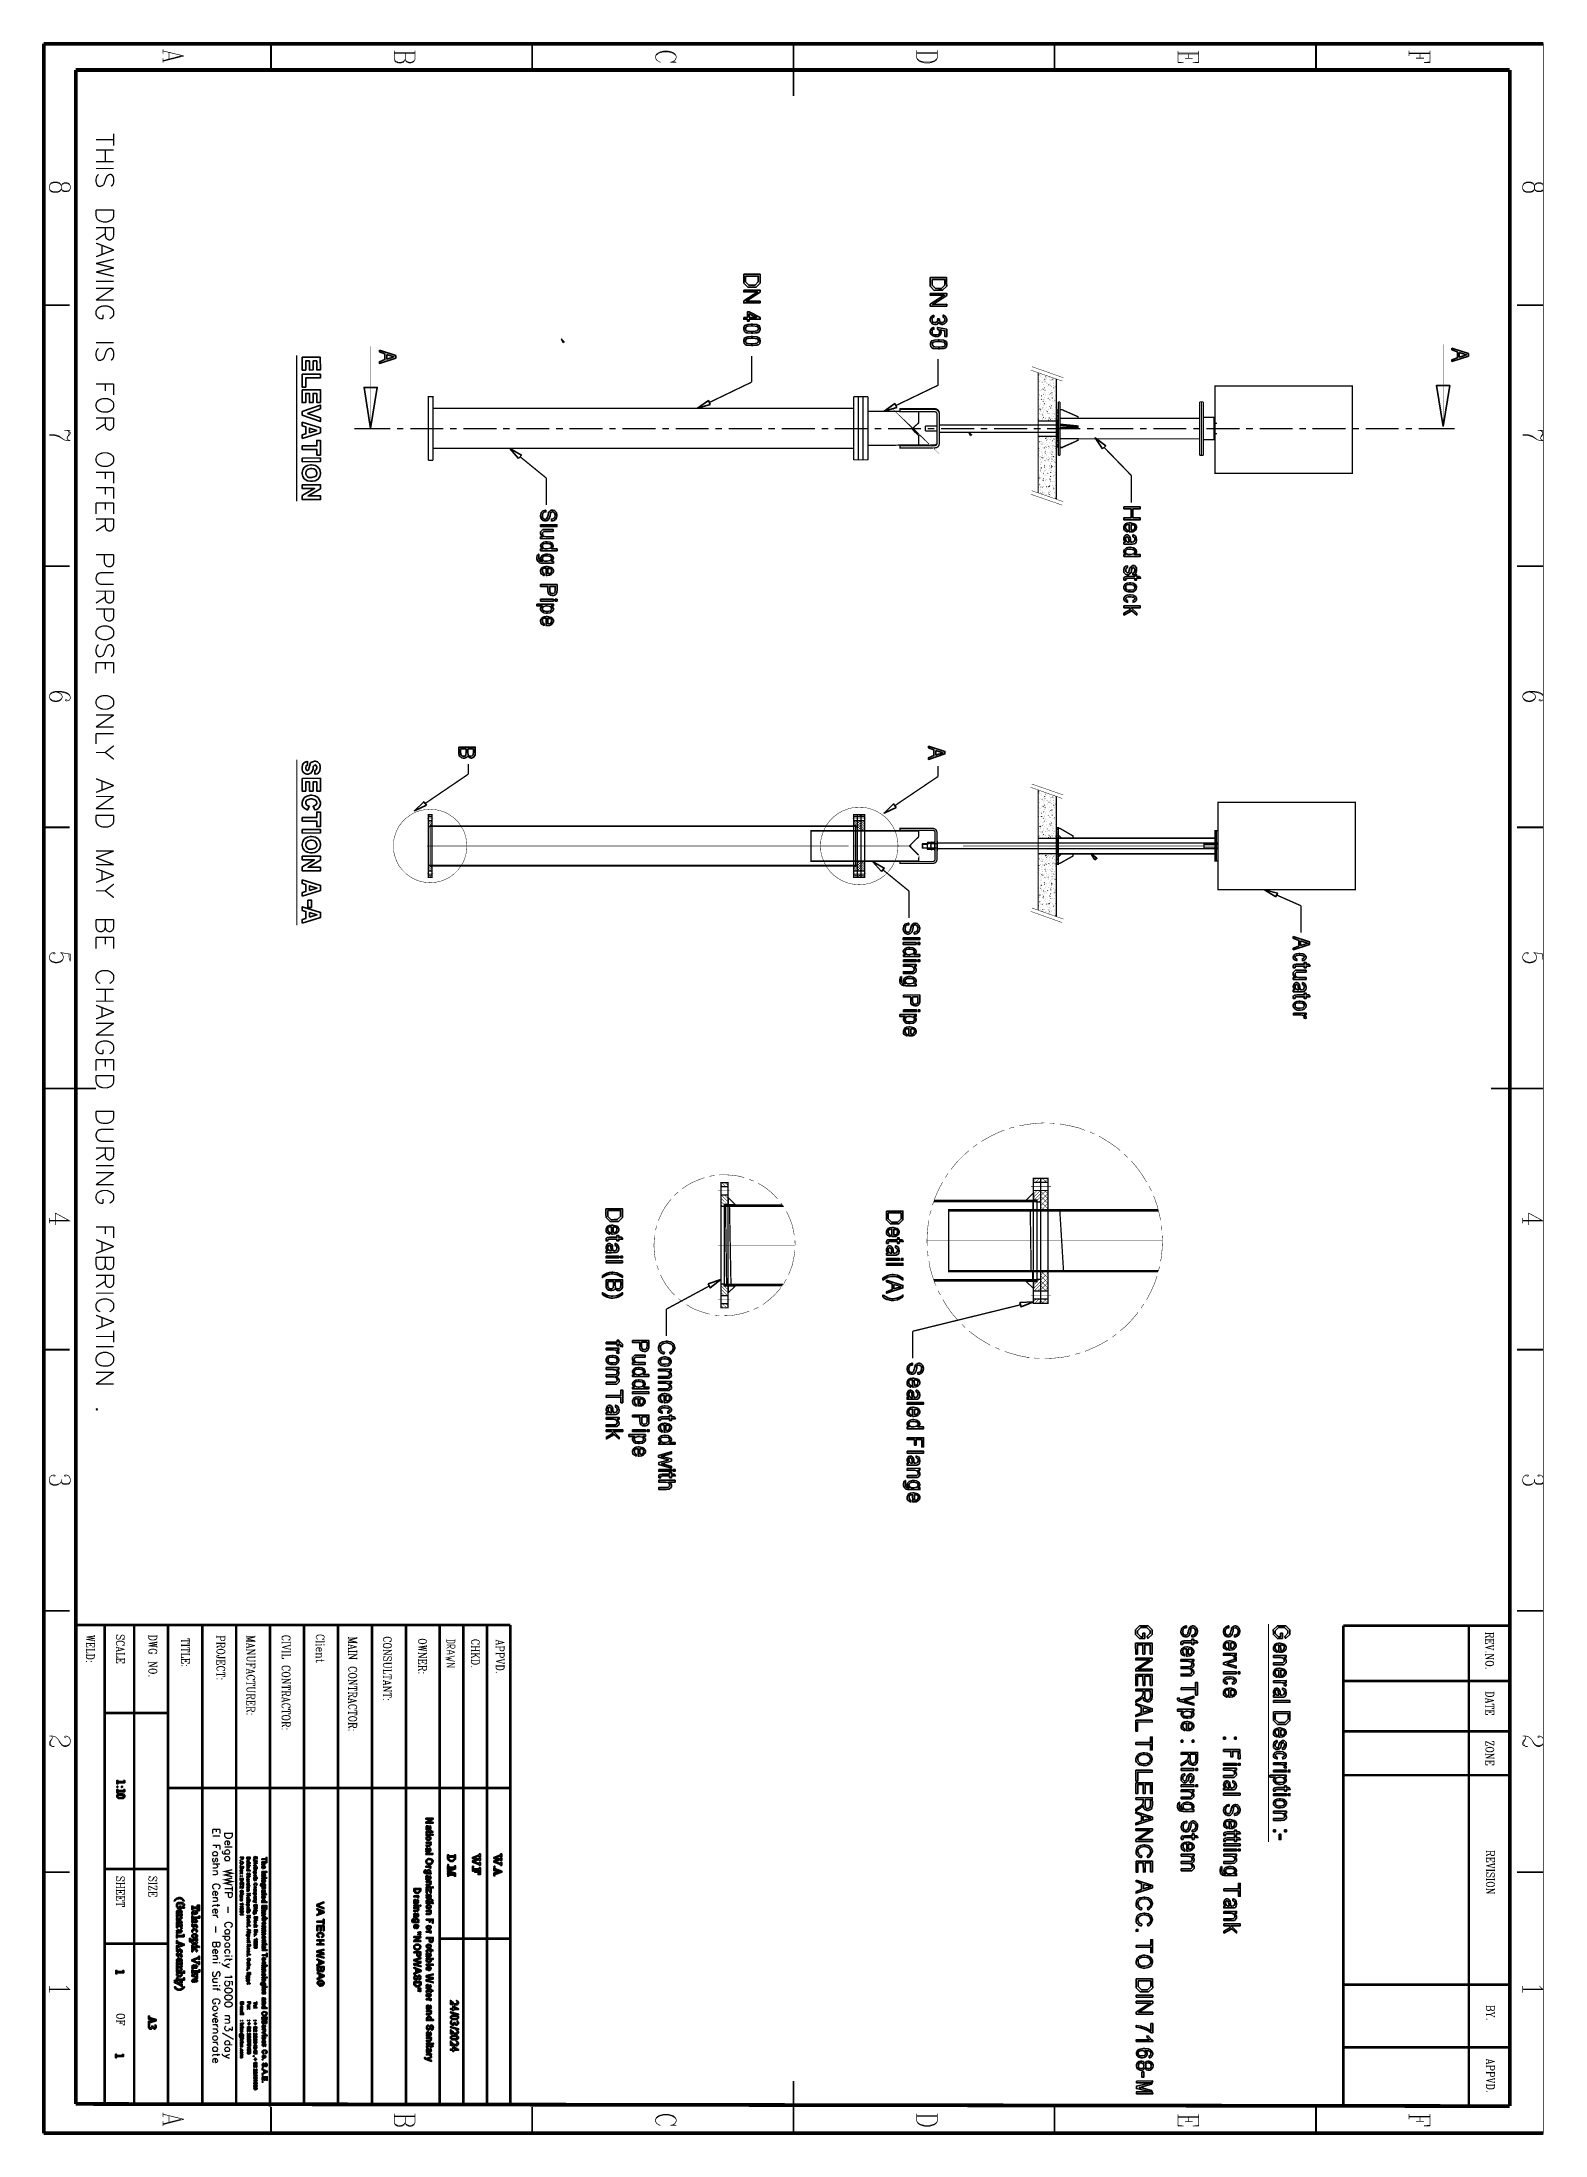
# Model space of a CAD drawing. Extents: x 0.1 to 11.6, y 0.3 to 16.2.
import ezdxf

# ---------------------------------------------------------------- set-up
doc = ezdxf.new("R2010")
doc.units = 0
doc.layers.get('0').update_dxf_attribs({"linetype": 'CONTINUOUS'})

msp = doc.modelspace()

# ---------------------------------------------------------------- linework, layer by layer
at = {"color": 0}
for points, const_width in [([(0.155003, 16.22), (11.57, 16.22)], 0.028333), ([(0.155003, 0.310004), (0.155003, 16.22)], 0.028333), ([(1.06331, 16.1767), (1.06331, 16.1433)], 0.005208), ([(1.22168, 16.1267), (1.06331, 16.165)], 0.005208), ([(1.22168, 16.1267), (1.06331, 16.0867)], 0.005208), ([(1.19835, 16.1267), (1.06331, 16.0917)], 0.005208), ([(1.06331, 16.11), (1.06331, 16.075)], 0.005208), ([(1.10834, 16.155), (1.10834, 16.1033)], 0.005208), ([(1.88499, 16.02), (1.88499, 16.22)], 0.013333), ([(2.82335, 16.1017), (2.82335, 16.1683)], 0.005208), ([(2.98167, 16.1517), (2.82335, 16.1517)], 0.005208), ([(2.98167, 16.1467), (2.82335, 16.1467)], 0.005208), ([(2.83003, 16.085), (2.82335, 16.1017)], 0.005208), ([(2.83003, 16.09), (2.82335, 16.1017)], 0.005208), ([(2.90668, 16.1017), (2.89833, 16.085)], 0.005208), ([(2.90668, 16.1017), (2.89833, 16.09)], 0.005208), ([(2.90668, 16.1467), (2.90668, 16.1017)], 0.005208), ([(2.91336, 16.085), (2.90668, 16.1017)], 0.005208), ([(2.91336, 16.09), (2.90668, 16.1017)], 0.005208), ([(2.98167, 16.1017), (2.97331, 16.085)], 0.005208), ([(2.98167, 16.1017), (2.97331, 16.09)], 0.005208), ([(2.98167, 16.1683), (2.98167, 16.1017)], 0.005208), ([(3.87332, 16.02), (3.87332, 16.22)], 0.013333), ([(4.81999, 16.1417), (4.81168, 16.125)], 0.005208), ([(4.81999, 16.135), (4.81168, 16.125)], 0.005208), ([(4.81168, 16.125), (4.81168, 16.1133)], 0.005208), ([(4.81168, 16.1133), (4.81999, 16.0967)], 0.005208), ([(4.83501, 16.1517), (4.81999, 16.1417)], 0.005208), ([(4.83501, 16.1467), (4.81999, 16.135)], 0.005208), ([(4.81999, 16.0967), (4.83501, 16.085)], 0.005208), ([(4.84999, 16.1583), (4.83501, 16.1517)], 0.005208), ([(4.84999, 16.1517), (4.83501, 16.1467)], 0.005208), ([(4.87169, 16.1633), (4.84999, 16.1583)], 0.005208), ([(4.87169, 16.1583), (4.84999, 16.1517)], 0.005208), ([(4.91, 16.1633), (4.87169, 16.1633)], 0.005208), ([(4.91, 16.1583), (4.87169, 16.1583)], 0.005208), ([(4.93164, 16.1583), (4.91, 16.1633)], 0.005208), ([(4.93164, 16.1517), (4.91, 16.1583)], 0.005208), ([(4.94667, 16.1517), (4.93164, 16.1583)], 0.005208), ([(4.94667, 16.1467), (4.93164, 16.1517)], 0.005208), ([(4.96164, 16.1417), (4.94667, 16.1517)], 0.005208), ([(4.96164, 16.135), (4.94667, 16.1467)], 0.005208), ([(4.94667, 16.085), (4.96164, 16.0967)], 0.005208), ([(4.97, 16.125), (4.96164, 16.1417)], 0.005208), ([(4.97, 16.125), (4.96164, 16.135)], 0.005208), ([(4.96164, 16.0967), (4.97, 16.1133)], 0.005208), ([(4.97, 16.1133), (4.97, 16.125)], 0.005208), ([(5.86165, 16.02), (5.86165, 16.22)], 0.013333), ([(5.86165, 16.22), (5.86165, 15.8217)], 0.013333), ([(6.80003, 16.1133), (6.80003, 16.17)], 0.005208), ([(6.95833, 16.1533), (6.80003, 16.1533)], 0.005208), ([(6.95833, 16.1467), (6.80003, 16.1467)], 0.005208), ([(6.80832, 16.0967), (6.80003, 16.1133)], 0.005208), ([(6.80832, 16.1017), (6.80003, 16.1133)], 0.005208), ([(6.82335, 16.09), (6.80832, 16.1017)], 0.005208), ([(6.82335, 16.085), (6.80832, 16.0967)], 0.005208), ([(6.94997, 16.1017), (6.935, 16.09)], 0.005208), ([(6.94997, 16.0967), (6.935, 16.085)], 0.005208), ([(6.95833, 16.1133), (6.94997, 16.0967)], 0.005208), ([(6.95833, 16.1133), (6.94997, 16.1017)], 0.005208), ([(6.95833, 16.17), (6.95833, 16.1133)], 0.005208), ([(7.84999, 16.02), (7.84999, 16.22)], 0.013333), ([(8.78836, 16.165), (8.78836, 16.075)], 0.005208), ([(8.94667, 16.1483), (8.78836, 16.1483)], 0.005208), ([(8.94667, 16.1417), (8.78836, 16.1417)], 0.005208), ([(8.90169, 16.1083), (8.84169, 16.1083)], 0.005208), ([(8.87169, 16.1417), (8.87169, 16.1083)], 0.005208), ([(8.94667, 16.165), (8.94667, 16.075)], 0.005208), ([(9.84, 16.02), (9.84, 16.22)], 0.013333), ([(10.5483, 16.1667), (10.5483, 16.1267)], 0.005208), ([(10.7067, 16.15), (10.5483, 16.15)], 0.005208), ([(10.7067, 16.1433), (10.5483, 16.1433)], 0.005208), ([(10.6617, 16.11), (10.6017, 16.11)], 0.005208), ([(10.6317, 16.1433), (10.6317, 16.11)], 0.005208), ([(10.7067, 16.1667), (10.7067, 16.0767)], 0.005208), ([(0.398329, 16.02), (11.315, 16.02)], 0.028333), ([(0.398329, 0.533311), (0.398329, 16.02)], 0.028333), ([(2.83832, 16.085), (2.83003, 16.09)], 0.005208), ([(2.83832, 16.0783), (2.83003, 16.085)], 0.005208), ([(2.85335, 16.0783), (2.83832, 16.085)], 0.005208), ([(2.85335, 16.0733), (2.83832, 16.0783)], 0.005208), ([(2.875, 16.0783), (2.85335, 16.0783)], 0.005208), ([(2.875, 16.0733), (2.85335, 16.0733)], 0.005208), ([(2.89165, 16.085), (2.875, 16.0783)], 0.005208), ([(2.89165, 16.0783), (2.875, 16.0733)], 0.005208), ([(2.89833, 16.09), (2.89165, 16.085)], 0.005208), ([(2.89833, 16.085), (2.89165, 16.0783)], 0.005208), ([(2.92165, 16.085), (2.91336, 16.09)], 0.005208), ([(2.92165, 16.0783), (2.91336, 16.085)], 0.005208), ([(2.93668, 16.0783), (2.92165, 16.085)], 0.005208), ([(2.93668, 16.0733), (2.92165, 16.0783)], 0.005208), ([(2.95167, 16.0783), (2.93668, 16.0783)], 0.005208), ([(2.95167, 16.0733), (2.93668, 16.0733)], 0.005208), ([(2.96669, 16.085), (2.95167, 16.0783)], 0.005208), ([(2.96669, 16.0783), (2.95167, 16.0733)], 0.005208), ([(2.97331, 16.09), (2.96669, 16.085)], 0.005208), ([(2.97331, 16.085), (2.96669, 16.0783)], 0.005208), ([(4.83501, 16.085), (4.84999, 16.0783)], 0.005208), ([(4.94667, 16.085), (4.92503, 16.0783)], 0.005208), ([(4.92503, 16.0783), (4.97, 16.0783)], 0.005208), ([(4.97, 16.0783), (4.94667, 16.085)], 0.005208), ([(6.83832, 16.085), (6.82335, 16.09)], 0.005208), ([(6.83832, 16.08), (6.82335, 16.085)], 0.005208), ([(6.86003, 16.08), (6.83832, 16.085)], 0.005208), ([(6.86003, 16.0733), (6.83832, 16.08)], 0.005208), ([(6.89833, 16.08), (6.86003, 16.08)], 0.005208), ([(6.89833, 16.0733), (6.86003, 16.0733)], 0.005208), ([(6.91997, 16.085), (6.89833, 16.08)], 0.005208), ([(6.91997, 16.08), (6.89833, 16.0733)], 0.005208), ([(6.935, 16.09), (6.91997, 16.085)], 0.005208), ([(6.935, 16.085), (6.91997, 16.08)], 0.005208), ([(8.83333, 16.075), (8.78836, 16.08)], 0.005208), ([(8.78836, 16.075), (8.83333, 16.075)], 0.005208), ([(8.90169, 16.075), (8.94667, 16.08)], 0.005208), ([(8.94667, 16.075), (8.90169, 16.075)], 0.005208), ([(10.6617, 16.0767), (10.7067, 16.0817)], 0.005208), ([(10.7067, 16.0767), (10.6617, 16.0767)], 0.005208), ([(11.315, 16.02), (11.315, 0.516656)], 0.028333), ([(0.688314, 15.49), (0.553331, 15.49)], 0.01), ([(0.688314, 15.535), (0.688314, 15.445)], 0.01), ([(0.688314, 15.4117), (0.553331, 15.4117)], 0.01), ([(0.688314, 15.3217), (0.553331, 15.3217)], 0.01), ([(0.623318, 15.4117), (0.623318, 15.3217)], 0.01), ([(0.205024, 15.155), (0.198351, 15.1383)], 0.005208), ([(0.205024, 15.15), (0.198351, 15.1383)], 0.005208), ([(0.213325, 15.1617), (0.205024, 15.155)], 0.005208), ([(0.213325, 15.155), (0.205024, 15.15)], 0.005208), ([(0.228353, 15.1667), (0.213325, 15.1617)], 0.005208), ([(0.228353, 15.1617), (0.213325, 15.155)], 0.005208), ([(0.258356, 15.1667), (0.228353, 15.1667)], 0.005208), ([(0.258356, 15.1617), (0.228353, 15.1617)], 0.005208), ([(0.273329, 15.1617), (0.258356, 15.1667)], 0.005208), ([(0.273329, 15.155), (0.258356, 15.1617)], 0.005208), ([(0.281685, 15.155), (0.273329, 15.1617)], 0.005208), ([(0.281685, 15.15), (0.273329, 15.155)], 0.005208), ([(0.288357, 15.1383), (0.281685, 15.155)], 0.005208), ([(0.288357, 15.1383), (0.281685, 15.15)], 0.005208), ([(0.296658, 15.155), (0.288357, 15.1383)], 0.005208), ([(0.296658, 15.15), (0.288357, 15.1383)], 0.005208), ([(0.311686, 15.1617), (0.296658, 15.155)], 0.005208), ([(0.311686, 15.155), (0.296658, 15.15)], 0.005208), ([(0.333333, 15.1617), (0.311686, 15.1617)], 0.005208), ([(0.333333, 15.155), (0.311686, 15.155)], 0.005208), ([(0.348307, 15.155), (0.333333, 15.1617)], 0.005208), ([(0.348307, 15.15), (0.333333, 15.155)], 0.005208), ([(0.356663, 15.1383), (0.348307, 15.155)], 0.005208), ([(0.356663, 15.1383), (0.348307, 15.15)], 0.005208), ([(0.688314, 15.27), (0.553331, 15.27)], 0.01), ([(0.553331, 15.1933), (0.560004, 15.2117)], 0.01), ([(0.553331, 15.1667), (0.553331, 15.1933)], 0.01), ([(0.560004, 15.1467), (0.553331, 15.1667)], 0.01), ([(0.560004, 15.2117), (0.571669, 15.225)], 0.01), ([(0.571669, 15.135), (0.560004, 15.1467)], 0.01), ([(0.604981, 15.1417), (0.591689, 15.135)], 0.01), ([(0.611654, 15.1467), (0.604981, 15.1417)], 0.01), ([(0.616644, 15.16), (0.611654, 15.1467)], 0.01), ([(0.629992, 15.1983), (0.616644, 15.16)], 0.01), ([(0.636664, 15.2117), (0.629992, 15.1983)], 0.01), ([(0.643338, 15.2183), (0.636664, 15.2117)], 0.01), ([(0.656685, 15.225), (0.643338, 15.2183)], 0.01), ([(0.668349, 15.225), (0.656685, 15.225)], 0.01), ([(0.68164, 15.2117), (0.668349, 15.225)], 0.01), ([(0.668349, 15.135), (0.68164, 15.1467)], 0.01), ([(0.688314, 15.1933), (0.68164, 15.2117)], 0.01), ([(0.68164, 15.1467), (0.688314, 15.1667)], 0.01), ([(0.688314, 15.1667), (0.688314, 15.1933)], 0.01), ([(11.4217, 15.155), (11.4134, 15.1383)], 0.005208), ([(11.4217, 15.15), (11.4134, 15.1383)], 0.005208), ([(11.4283, 15.1617), (11.4217, 15.155)], 0.005208), ([(11.4283, 15.155), (11.4217, 15.15)], 0.005208), ([(11.4434, 15.1667), (11.4283, 15.1617)], 0.005208), ([(11.4434, 15.1617), (11.4283, 15.155)], 0.005208), ([(11.4733, 15.1667), (11.4434, 15.1667)], 0.005208), ([(11.4733, 15.1617), (11.4434, 15.1617)], 0.005208), ([(11.4883, 15.1617), (11.4733, 15.1667)], 0.005208), ([(11.4883, 15.155), (11.4733, 15.1617)], 0.005208), ([(11.4967, 15.155), (11.4883, 15.1617)], 0.005208), ([(11.4967, 15.15), (11.4883, 15.155)], 0.005208), ([(11.5033, 15.1383), (11.4967, 15.155)], 0.005208), ([(11.5033, 15.1383), (11.4967, 15.15)], 0.005208), ([(11.5117, 15.155), (11.5033, 15.1383)], 0.005208), ([(11.5117, 15.15), (11.5033, 15.1383)], 0.005208), ([(11.5267, 15.1617), (11.5117, 15.155)], 0.005208), ([(11.5267, 15.155), (11.5117, 15.15)], 0.005208), ([(11.55, 15.1617), (11.5267, 15.1617)], 0.005208), ([(11.55, 15.155), (11.5267, 15.155)], 0.005208), ([(11.565, 15.155), (11.55, 15.1617)], 0.005208), ([(11.565, 15.15), (11.55, 15.155)], 0.005208), ([(11.5717, 15.1383), (11.565, 15.155)], 0.005208), ([(11.5717, 15.1383), (11.565, 15.15)], 0.005208), ([(0.198351, 15.1383), (0.198351, 15.115)], 0.005208), ([(0.198351, 15.115), (0.205024, 15.0983)], 0.005208), ([(0.198351, 15.115), (0.205024, 15.105)], 0.005208), ([(0.205024, 15.105), (0.213325, 15.0983)], 0.005208), ([(0.205024, 15.0983), (0.213325, 15.0933)], 0.005208), ([(0.213325, 15.0983), (0.228353, 15.0933)], 0.005208), ([(0.213325, 15.0933), (0.228353, 15.0883)], 0.005208), ([(0.228353, 15.0933), (0.258356, 15.0933)], 0.005208), ([(0.228353, 15.0883), (0.258356, 15.0883)], 0.005208), ([(0.258356, 15.0933), (0.273329, 15.0983)], 0.005208), ([(0.258356, 15.0883), (0.273329, 15.0933)], 0.005208), ([(0.273329, 15.0983), (0.281685, 15.105)], 0.005208), ([(0.273329, 15.0933), (0.281685, 15.0983)], 0.005208), ([(0.281685, 15.0983), (0.288357, 15.115)], 0.005208), ([(0.281685, 15.105), (0.288357, 15.115)], 0.005208), ([(0.288357, 15.1383), (0.288357, 15.115)], 0.005208), ([(0.288357, 15.115), (0.296658, 15.0983)], 0.005208), ([(0.288357, 15.115), (0.296658, 15.105)], 0.005208), ([(0.296658, 15.105), (0.311686, 15.0983)], 0.005208), ([(0.296658, 15.0983), (0.311686, 15.0933)], 0.005208), ([(0.311686, 15.0983), (0.333333, 15.0983)], 0.005208), ([(0.311686, 15.0933), (0.333333, 15.0933)], 0.005208), ([(0.333333, 15.0983), (0.348307, 15.105)], 0.005208), ([(0.333333, 15.0933), (0.348307, 15.0983)], 0.005208), ([(0.348307, 15.0983), (0.356663, 15.115)], 0.005208), ([(0.348307, 15.105), (0.356663, 15.115)], 0.005208), ([(0.356663, 15.115), (0.356663, 15.1383)], 0.005208), ([(0.591689, 15.135), (0.571669, 15.135)], 0.01), ([(11.4134, 15.1383), (11.4134, 15.115)], 0.005208), ([(11.4134, 15.115), (11.4217, 15.0983)], 0.005208), ([(11.4134, 15.115), (11.4217, 15.105)], 0.005208), ([(11.4217, 15.105), (11.4283, 15.0983)], 0.005208), ([(11.4217, 15.0983), (11.4283, 15.0933)], 0.005208), ([(11.4283, 15.0983), (11.4434, 15.0933)], 0.005208), ([(11.4283, 15.0933), (11.4434, 15.0883)], 0.005208), ([(11.4434, 15.0933), (11.4733, 15.0933)], 0.005208), ([(11.4434, 15.0883), (11.4733, 15.0883)], 0.005208), ([(11.4733, 15.0933), (11.4883, 15.0983)], 0.005208), ([(11.4733, 15.0883), (11.4883, 15.0933)], 0.005208), ([(11.4883, 15.0983), (11.4967, 15.105)], 0.005208), ([(11.4883, 15.0933), (11.4967, 15.0983)], 0.005208), ([(11.4967, 15.0983), (11.5033, 15.115)], 0.005208), ([(11.4967, 15.105), (11.5033, 15.115)], 0.005208), ([(11.5033, 15.1383), (11.5033, 15.115)], 0.005208), ([(11.5033, 15.115), (11.5117, 15.0983)], 0.005208), ([(11.5033, 15.115), (11.5117, 15.105)], 0.005208), ([(11.5117, 15.105), (11.5267, 15.0983)], 0.005208), ([(11.5117, 15.0983), (11.5267, 15.0933)], 0.005208), ([(11.5267, 15.0983), (11.55, 15.0983)], 0.005208), ([(11.5267, 15.0933), (11.55, 15.0933)], 0.005208), ([(11.55, 15.0983), (11.565, 15.105)], 0.005208), ([(11.55, 15.0933), (11.565, 15.0983)], 0.005208), ([(11.565, 15.0983), (11.5717, 15.115)], 0.005208), ([(11.565, 15.105), (11.5717, 15.115)], 0.005208), ([(0.688314, 14.9533), (0.553331, 14.9533)], 0.01), ([(0.553331, 14.9083), (0.553331, 14.9533)], 0.01), ([(0.560004, 14.8883), (0.553331, 14.9083)], 0.01), ([(0.688314, 14.8183), (0.553331, 14.8183)], 0.01), ([(0.571669, 14.8767), (0.560004, 14.8883)], 0.01), ([(0.585015, 14.87), (0.571669, 14.8767)], 0.01), ([(0.604981, 14.8633), (0.585015, 14.87)], 0.01), ([(0.636664, 14.8633), (0.604981, 14.8633)], 0.01), ([(0.623318, 14.76), (0.623318, 14.8183)], 0.01), ([(0.656685, 14.87), (0.636664, 14.8633)], 0.01), ([(0.668349, 14.8767), (0.656685, 14.87)], 0.01), ([(0.68164, 14.8883), (0.668349, 14.8767)], 0.01), ([(0.688314, 14.9083), (0.68164, 14.8883)], 0.01), ([(0.688314, 14.9533), (0.688314, 14.9083)], 0.01), ([(0.688314, 14.8183), (0.688314, 14.76)], 0.01), ([(0.623318, 14.7733), (0.553331, 14.7267)], 0.01), ([(0.688314, 14.65), (0.553331, 14.7017)], 0.01), ([(0.598307, 14.6817), (0.598307, 14.6167)], 0.01), ([(0.629992, 14.74), (0.623318, 14.76)], 0.01), ([(0.636664, 14.7333), (0.629992, 14.74)], 0.01), ([(0.650011, 14.7267), (0.636664, 14.7333)], 0.01), ([(0.663357, 14.7267), (0.650011, 14.7267)], 0.01), ([(0.675022, 14.7333), (0.663357, 14.7267)], 0.01), ([(0.68164, 14.74), (0.675022, 14.7333)], 0.01), ([(0.688314, 14.76), (0.68164, 14.74)], 0.01), ([(0.688314, 14.65), (0.553331, 14.5983)], 0.01), ([(0.688314, 14.5783), (0.553331, 14.5467)], 0.01), ([(0.688314, 14.5133), (0.553331, 14.5467)], 0.01), ([(0.688314, 14.5133), (0.553331, 14.4817)], 0.01), ([(0.688314, 14.45), (0.553331, 14.4817)], 0.01), ([(0.688314, 14.41), (0.553331, 14.41)], 0.01), ([(0.688314, 14.3583), (0.553331, 14.3583)], 0.01), ([(0.688314, 14.3583), (0.553331, 14.2683)], 0.01), ([(0.353353, 14.23), (0.155003, 14.23)], 0.013333), ([(0.688314, 14.2683), (0.553331, 14.2683)], 0.01), ([(0.560004, 14.1967), (0.553331, 14.185)], 0.01), ([(0.553331, 14.185), (0.553331, 14.1583)], 0.01), ([(0.571669, 14.21), (0.560004, 14.1967)], 0.01), ([(0.585015, 14.2167), (0.571669, 14.21)], 0.01), ([(0.604981, 14.2233), (0.585015, 14.2167)], 0.01), ([(0.636664, 14.2233), (0.604981, 14.2233)], 0.01), ([(0.656685, 14.2167), (0.636664, 14.2233)], 0.01), ([(0.668349, 14.21), (0.656685, 14.2167)], 0.01), ([(0.68164, 14.1967), (0.668349, 14.21)], 0.01), ([(0.688314, 14.185), (0.68164, 14.1967)], 0.01), ([(0.688314, 14.1583), (0.688314, 14.185)], 0.01), ([(11.37, 14.23), (11.57, 14.23)], 0.013333), ([(0.553331, 14.1583), (0.560004, 14.145)], 0.01), ([(0.560004, 14.145), (0.571669, 14.1333)], 0.01), ([(0.571669, 14.1333), (0.585015, 14.1267)], 0.01), ([(0.585015, 14.1267), (0.604981, 14.1267)], 0.01), ([(0.604981, 14.1583), (0.604981, 14.1267)], 0.01), ([(0.656685, 14.1267), (0.668349, 14.1333)], 0.01), ([(0.668349, 14.1333), (0.68164, 14.145)], 0.01), ([(0.68164, 14.145), (0.688314, 14.1583)], 0.01), ([(0.688314, 13.945), (0.553331, 13.945)], 0.01), ([(0.553331, 13.8683), (0.560004, 13.8867)], 0.01), ([(0.553331, 13.8417), (0.553331, 13.8683)], 0.01), ([(0.560004, 13.8867), (0.571669, 13.9)], 0.01), ([(0.629992, 13.875), (0.616644, 13.835)], 0.01), ([(0.636664, 13.8867), (0.629992, 13.875)], 0.01), ([(0.643338, 13.8933), (0.636664, 13.8867)], 0.01), ([(0.656685, 13.9), (0.643338, 13.8933)], 0.01), ([(0.668349, 13.9), (0.656685, 13.9)], 0.01), ([(0.68164, 13.8867), (0.668349, 13.9)], 0.01), ([(0.688314, 13.8683), (0.68164, 13.8867)], 0.01), ([(0.688314, 13.8417), (0.688314, 13.8683)], 0.01), ([(2.64333, 13.915), (2.64333, 13.29)], 0.003333), ([(10.8083, 13.9317), (10.8083, 13.3066)], 0.003333), ([(0.560004, 13.8233), (0.553331, 13.8417)], 0.01), ([(0.571669, 13.81), (0.560004, 13.8233)], 0.01), ([(0.591689, 13.81), (0.571669, 13.81)], 0.01), ([(0.604981, 13.8167), (0.591689, 13.81)], 0.01), ([(0.611654, 13.8233), (0.604981, 13.8167)], 0.01), ([(0.616644, 13.835), (0.611654, 13.8233)], 0.01), ([(0.668349, 13.81), (0.68164, 13.8233)], 0.01), ([(0.68164, 13.8233), (0.688314, 13.8417)], 0.01), ([(2.08003, 13.8467), (2.08003, 12.735)], 0.01), ([(5.54335, 13.6433), (5.54335, 13.8417)], 0.01), ([(6.96332, 13.62), (6.96332, 13.8184)], 0.01), ([(7.90831, 13.6517), (7.66835, 13.735)], 0.003333), ([(7.91667, 13.6767), (7.67665, 13.7617)], 0.003333), ([(7.72499, 12.8), (7.72499, 13.715)], 0.01), ([(0.688314, 13.6283), (0.553331, 13.6283)], 0.01), ([(0.623318, 13.6283), (0.623318, 13.5767)], 0.01), ([(0.688314, 13.6283), (0.688314, 13.545)], 0.01), ([(5.22168, 13.4883), (5.54335, 13.6433)], 0.01), ([(6.64165, 13.465), (6.96332, 13.62)], 0.01), ([(7.72667, 13.6934), (7.72499, 13.69), (7.72999, 13.6917)], 0.003333), ([(7.72499, 13.6417), (7.72499, 13.64)], 0.003333), ([(7.72499, 13.64), (7.72667, 13.64)], 0.003333), ([(7.72499, 13.62), (7.72667, 13.62)], 0.003333), ([(7.72499, 13.5983), (7.72499, 13.6017), (7.72835, 13.5967)], 0.003333), ([(7.72499, 13.5983), (7.72835, 13.5967)], 0.003333), ([(7.72667, 13.6934), (7.72999, 13.6917)], 0.003333), ([(7.73167, 13.7033), (7.72999, 13.7), (7.73335, 13.6983)], 0.003333), ([(7.72999, 13.66), (7.73167, 13.66)], 0.003333), ([(7.72999, 13.585), (7.73167, 13.585)], 0.003333), ([(7.73167, 13.7033), (7.73335, 13.6983)], 0.003333), ([(7.73167, 13.6917), (7.73335, 13.6917)], 0.003333), ([(7.73335, 13.6733), (7.73503, 13.6733)], 0.003333), ([(7.73665, 13.6467), (7.73833, 13.6467)], 0.003333), ([(7.73665, 13.62), (7.73833, 13.62)], 0.003333), ([(7.73665, 13.5767), (7.73833, 13.5767)], 0.003333), ([(7.73665, 13.5483), (7.73833, 13.5483)], 0.003333), ([(7.73833, 13.6934), (7.74001, 13.6934)], 0.003333), ([(7.73833, 13.615), (7.74001, 13.615)], 0.003333), ([(7.74001, 13.6533), (7.74164, 13.6533)], 0.003333), ([(7.74164, 13.69), (7.74333, 13.69)], 0.003333), ([(7.74333, 13.6567), (7.74501, 13.6567)], 0.003333), ([(7.74333, 13.6017), (7.74501, 13.6017)], 0.003333), ([(7.74501, 13.5767), (7.74669, 13.5767)], 0.003333), ([(7.74669, 13.6767), (7.74832, 13.6767)], 0.003333), ([(7.74669, 13.5833), (7.74832, 13.5833)], 0.003333), ([(7.74832, 13.62), (7.75, 13.62)], 0.003333), ([(7.74832, 13.5566), (7.75, 13.5566)], 0.003333), ([(7.75331, 13.64), (7.75499, 13.6433), (7.75667, 13.6383)], 0.003333), ([(7.75331, 13.64), (7.75667, 13.6383)], 0.003333), ([(7.75331, 13.6367), (7.75499, 13.6367)], 0.003333), ([(7.75331, 13.585), (7.75499, 13.585)], 0.003333), ([(7.75836, 13.6733), (7.75999, 13.6733)], 0.003333), ([(7.75836, 13.5483), (7.75999, 13.5483)], 0.003333), ([(7.76167, 13.5933), (7.75999, 13.5866)], 0.003333), ([(7.75999, 13.5933), (7.76167, 13.5933)], 0.003333), ([(7.75999, 13.5866), (7.76665, 13.5866)], 0.003333), ([(7.76167, 13.655), (7.76335, 13.655)], 0.003333), ([(7.76167, 13.5933), (7.76665, 13.5866)], 0.003333), ([(7.76335, 13.6934), (7.76497, 13.6934)], 0.003333), ([(7.76335, 13.5483), (7.76497, 13.5483)], 0.003333), ([(7.76497, 13.6283), (7.76665, 13.6283)], 0.003333), ([(7.76497, 13.585), (7.76665, 13.585)], 0.003333), ([(7.76665, 13.6233), (7.76833, 13.6233)], 0.003333), ([(7.76665, 13.5533), (7.76833, 13.5533)], 0.003333), ([(7.76665, 13.55), (7.77001, 13.5483)], 0.003333), ([(7.76665, 13.55), (7.76665, 13.5467)], 0.003333), ([(7.76665, 13.5467), (7.77001, 13.5483)], 0.003333), ([(7.76833, 13.6983), (7.77001, 13.6983)], 0.003333), ([(7.76833, 13.6617), (7.77001, 13.6617)], 0.003333), ([(7.76833, 13.6567), (7.77001, 13.6567)], 0.003333), ([(7.77001, 13.6017), (7.77501, 13.5983)], 0.003333), ([(7.77001, 13.6017), (7.77001, 13.5983)], 0.003333), ([(7.77001, 13.5983), (7.77501, 13.5983)], 0.003333), ([(7.77333, 13.67), (7.77165, 13.6634)], 0.003333), ([(7.77165, 13.6634), (7.77832, 13.665)], 0.003333), ([(7.77165, 13.5817), (7.77333, 13.5817)], 0.003333), ([(7.77333, 13.67), (7.77832, 13.665)], 0.003333), ([(7.77333, 13.62), (7.77501, 13.62)], 0.003333), ([(7.77333, 13.5617), (7.77501, 13.5617)], 0.003333), ([(7.77501, 13.6533), (7.78, 13.65)], 0.003333), ([(7.77501, 13.6533), (7.77501, 13.6483)], 0.003333), ([(7.77501, 13.6483), (7.78, 13.6483)], 0.003333), ([(7.77501, 13.6383), (7.77669, 13.6383)], 0.003333), ([(7.77501, 13.6), (7.77669, 13.6)], 0.003333), ([(7.77501, 13.58), (7.77832, 13.5833), (7.78, 13.5783)], 0.003333), ([(7.77501, 13.58), (7.78, 13.5783)], 0.003333), ([(7.77501, 13.565), (7.77669, 13.565)], 0.003333), ([(7.77669, 13.5833), (7.77832, 13.5833)], 0.003333), ([(7.77832, 13.675), (7.78, 13.675)], 0.003333), ([(7.78, 13.6816), (7.78331, 13.6867), (7.785, 13.6816)], 0.003333), ([(7.78, 13.6816), (7.785, 13.6816)], 0.003333), ([(7.78331, 13.5467), (7.785, 13.5467)], 0.003333), ([(7.785, 13.6917), (7.78668, 13.6917)], 0.003333), ([(7.78668, 13.6533), (7.78836, 13.6533)], 0.003333), ([(7.78836, 13.675), (7.78999, 13.675)], 0.003333), ([(7.78999, 13.6367), (7.79167, 13.6367)], 0.003333), ([(7.79167, 13.655), (7.79335, 13.655)], 0.003333), ([(7.79335, 13.61), (7.79497, 13.61)], 0.003333), ([(7.79497, 13.6334), (7.79665, 13.6334)], 0.003333), ([(7.79665, 13.6183), (7.79833, 13.6183)], 0.003333), ([(7.80003, 13.565), (7.80165, 13.565)], 0.003333), ([(7.80165, 13.5917), (7.80333, 13.5917)], 0.003333), ([(7.80165, 13.5817), (7.80333, 13.5817)], 0.003333), ([(7.80165, 13.5467), (7.80333, 13.5467)], 0.003333), ([(7.80333, 13.6217), (7.80664, 13.6267), (7.80832, 13.62)], 0.003333), ([(7.80333, 13.6217), (7.80832, 13.62)], 0.003333), ([(7.80832, 13.5483), (7.81, 13.5483)], 0.003333), ([(7.81, 13.68), (7.81168, 13.68)], 0.003333), ([(7.81, 13.5866), (7.81168, 13.5866)], 0.003333), ([(7.81, 13.55), (7.81168, 13.55)], 0.003333), ([(7.81332, 13.6634), (7.815, 13.6634)], 0.003333), ([(7.81332, 13.625), (7.815, 13.625)], 0.003333), ([(7.815, 13.6533), (7.81668, 13.6533)], 0.003333), ([(7.815, 13.635), (7.81668, 13.635)], 0.003333), ([(7.81836, 13.6166), (7.81999, 13.6166)], 0.003333), ([(7.81999, 13.56), (7.81836, 13.5566)], 0.003333), ([(7.81836, 13.5566), (7.82497, 13.5566)], 0.003333), ([(7.81999, 13.66), (7.82167, 13.66)], 0.003333), ([(7.81999, 13.6183), (7.82167, 13.6183)], 0.003333), ([(7.81999, 13.56), (7.82497, 13.5583)], 0.003333), ([(7.82167, 13.59), (7.82335, 13.59)], 0.003333), ([(7.82497, 13.6117), (7.82835, 13.6083)], 0.003333), ([(7.82497, 13.6117), (7.82497, 13.6083)], 0.003333), ([(7.82497, 13.6083), (7.82835, 13.6083)], 0.003333), ([(7.82497, 13.5817), (7.82667, 13.5817)], 0.003333), ([(7.82667, 13.6183), (7.82835, 13.6183)], 0.003333), ([(7.82667, 13.5633), (7.83003, 13.565), (7.83165, 13.5617)], 0.003333), ([(7.82667, 13.5633), (7.83003, 13.5617)], 0.003333), ([(7.83003, 13.6634), (7.82835, 13.6583)], 0.003333), ([(7.82835, 13.6583), (7.83333, 13.6583)], 0.003333), ([(7.83003, 13.6634), (7.83333, 13.6583)], 0.003333), ([(7.83333, 13.665), (7.83501, 13.6683), (7.83664, 13.6634)], 0.003333), ([(7.83333, 13.665), (7.83664, 13.6634)], 0.003333), ([(7.83501, 13.5767), (7.83664, 13.5767)], 0.003333), ([(7.83664, 13.5566), (7.83832, 13.5566)], 0.003333), ([(7.83832, 13.6617), (7.84, 13.6617)], 0.003333), ([(7.83832, 13.6533), (7.84, 13.6533)], 0.003333), ([(7.84, 13.595), (7.84169, 13.595)], 0.003333), ([(7.84169, 13.67), (7.84332, 13.67)], 0.003333), ([(7.84169, 13.6334), (7.84332, 13.6334)], 0.003333), ([(7.84169, 13.6033), (7.84831, 13.5983)], 0.003333), ([(7.84169, 13.6033), (7.84169, 13.5967)], 0.003333), ([(7.84169, 13.5967), (7.84831, 13.5983)], 0.003333), ([(7.84332, 13.6367), (7.845, 13.6367)], 0.003333), ([(7.84332, 13.6166), (7.845, 13.6166)], 0.003333), ([(7.84332, 13.6166), (7.845, 13.6166)], 0.003333), ([(7.84668, 13.5983), (7.84831, 13.5983)], 0.003333), ([(7.84668, 13.5717), (7.84831, 13.5717)], 0.003333), ([(7.84831, 13.61), (7.84999, 13.61)], 0.003333), ([(7.84831, 13.5817), (7.84999, 13.5817)], 0.003333), ([(7.84999, 13.6483), (7.85167, 13.6483)], 0.003333), ([(7.84999, 13.5933), (7.85167, 13.5933)], 0.003333), ([(7.84999, 13.5717), (7.85167, 13.5717)], 0.003333), ([(7.85667, 13.605), (7.85835, 13.61), (7.86003, 13.6033)], 0.003333), ([(7.85667, 13.605), (7.86003, 13.6033)], 0.003333), ([(7.85835, 13.5533), (7.86003, 13.5533)], 0.003333), ([(7.86333, 12.7517), (7.86333, 13.6667)], 0.01), ([(7.86333, 13.6533), (7.86501, 13.6533)], 0.003333), ([(0.560004, 13.4933), (0.553331, 13.48)], 0.01), ([(0.553331, 13.48), (0.553331, 13.4533)], 0.01), ([(0.553331, 13.4533), (0.560004, 13.4417)], 0.01), ([(0.571669, 13.505), (0.560004, 13.4933)], 0.01), ([(0.560004, 13.4417), (0.571669, 13.4283)], 0.01), ([(0.585015, 13.5117), (0.571669, 13.505)], 0.01), ([(0.571669, 13.4283), (0.585015, 13.4217)], 0.01), ([(0.604981, 13.5183), (0.585015, 13.5117)], 0.01), ([(0.585015, 13.4217), (0.604981, 13.415)], 0.01), ([(0.636664, 13.5183), (0.604981, 13.5183)], 0.01), ([(0.604981, 13.415), (0.636664, 13.415)], 0.01), ([(0.656685, 13.5117), (0.636664, 13.5183)], 0.01), ([(0.636664, 13.415), (0.656685, 13.4217)], 0.01), ([(0.668349, 13.505), (0.656685, 13.5117)], 0.01), ([(0.656685, 13.4217), (0.668349, 13.4283)], 0.01), ([(0.68164, 13.4933), (0.668349, 13.505)], 0.01), ([(0.668349, 13.4283), (0.68164, 13.4417)], 0.01), ([(0.688314, 13.48), (0.68164, 13.4933)], 0.01), ([(0.68164, 13.4417), (0.688314, 13.4533)], 0.01), ([(0.688314, 13.4533), (0.688314, 13.48)], 0.01), ([(3.11833, 13.0483), (3.11833, 13.29), (3.11833, 13.5333), (3.08333, 13.5333), (3.08333, 13.29), (3.08333, 13.0483)], 0.01), ([(6.31999, 13.445), (3.11833, 13.445)], 0.01), ([(6.43001, 13.5317), (6.39165, 13.5317), (6.35667, 13.5317), (6.31999, 13.5317)], 0.01), ([(6.31999, 13.5317), (6.31999, 13.0517)], 0.01), ([(6.35667, 13.0517), (6.35667, 13.5317)], 0.01), ([(6.39165, 13.0517), (6.39165, 13.5317)], 0.01), ([(6.43001, 13.0517), (6.43001, 13.5317)], 0.01), ([(6.67333, 13.4217), (6.43001, 13.4217)], 0.01), ([(6.67333, 13.4367), (6.67333, 13.4183), (6.93668, 13.4183), (6.94499, 13.4167), (6.95335, 13.4083), (6.95503, 13.3983), (6.95503, 13.1767), (6.95335, 13.1683), (6.94499, 13.1617), (6.93668, 13.16), (6.67333, 13.16), (6.67333, 13.1417), (6.93668, 13.1417), (6.95167, 13.145), (6.96332, 13.1517), (6.97, 13.1634), (6.97331, 13.1767), (6.97331, 13.3983), (6.97, 13.415), (6.96332, 13.425), (6.95167, 13.4333), (6.93668, 13.4367)], 0.01), ([(6.815, 13.4183), (6.815, 13.3783), (6.815, 13.3333), (6.80664, 13.325), (6.785, 13.3066), (6.76665, 13.285), (6.785, 13.265), (6.80501, 13.2467), (6.815, 13.2367), (6.815, 13.1967), (6.815, 13.1617)], 0.01), ([(6.97331, 13.3983), (6.97331, 13.4033), (6.97, 13.42), (6.96332, 13.43), (6.95167, 13.4383), (6.93668, 13.4417)], 0.01), ([(7.72667, 13.5317), (7.72835, 13.5317)], 0.003333), ([(7.72667, 13.5084), (7.72835, 13.5084)], 0.003333), ([(7.72667, 13.44), (7.72835, 13.44)], 0.003333), ([(7.72835, 13.3867), (7.72999, 13.3867)], 0.003333), ([(7.72999, 13.5133), (7.73167, 13.5133)], 0.003333), ([(7.72999, 13.425), (7.73167, 13.425)], 0.003333), ([(7.73167, 13.4616), (7.73335, 13.4616)], 0.003333), ([(7.73167, 13.4033), (7.73335, 13.4033)], 0.003333), ([(7.73335, 13.5), (7.73503, 13.5)], 0.003333), ([(7.73335, 13.4867), (7.73503, 13.4867)], 0.003333), ([(7.73335, 13.4667), (7.73503, 13.4667)], 0.003333), ([(7.73503, 13.5384), (7.73665, 13.5384)], 0.003333), ([(7.73665, 13.4417), (7.74333, 13.4367)], 0.003333), ([(7.73665, 13.4417), (7.73665, 13.435)], 0.003333), ([(7.73665, 13.435), (7.74333, 13.4367)], 0.003333), ([(7.73833, 13.4417), (7.74001, 13.4417)], 0.003333), ([(7.74001, 13.5117), (7.74164, 13.5117)], 0.003333), ([(7.74164, 13.435), (7.74333, 13.4383), (7.74501, 13.4333)], 0.003333), ([(7.74164, 13.435), (7.74501, 13.4333)], 0.003333), ([(7.74164, 13.4267), (7.74333, 13.4267)], 0.003333), ([(7.74164, 13.4233), (7.74333, 13.4233)], 0.003333), ([(7.74501, 13.4767), (7.74669, 13.4767)], 0.003333), ([(7.74501, 13.3967), (7.74669, 13.3967)], 0.003333), ([(7.74669, 13.5367), (7.74832, 13.5417), (7.75168, 13.5367)], 0.003333), ([(7.74669, 13.5367), (7.75168, 13.5367)], 0.003333), ([(7.75, 13.5167), (7.74832, 13.51)], 0.003333), ([(7.74832, 13.51), (7.75499, 13.5117)], 0.003333), ([(7.75, 13.5167), (7.75499, 13.5117)], 0.003333), ([(7.75, 13.4383), (7.75168, 13.4383)], 0.003333), ([(7.75168, 13.5367), (7.75331, 13.5367)], 0.003333), ([(7.75331, 13.3983), (7.75499, 13.395), (7.75836, 13.3933), (7.75331, 13.3933)], 0.003333), ([(7.75331, 13.3983), (7.75331, 13.3933)], 0.003333), ([(7.75499, 13.5117), (7.75667, 13.5117)], 0.003333), ([(7.75499, 13.4017), (7.75667, 13.4017)], 0.003333), ([(7.75667, 13.395), (7.75836, 13.395)], 0.003333), ([(7.75836, 13.4933), (7.75999, 13.4933)], 0.003333), ([(7.75836, 13.4933), (7.75999, 13.4933)], 0.003333), ([(7.75836, 13.4483), (7.76167, 13.445)], 0.003333), ([(7.75836, 13.4483), (7.75836, 13.4434)], 0.003333), ([(7.75836, 13.4434), (7.76167, 13.445)], 0.003333), ([(7.75836, 13.4333), (7.75999, 13.4333)], 0.003333), ([(7.75999, 13.47), (7.76167, 13.47)], 0.003333), ([(7.76167, 13.51), (7.76335, 13.51)], 0.003333), ([(7.76167, 13.5), (7.76665, 13.4967)], 0.003333), ([(7.76167, 13.5), (7.76167, 13.495)], 0.003333), ([(7.76167, 13.495), (7.76665, 13.4967)], 0.003333), ([(7.76167, 13.4667), (7.76335, 13.4667)], 0.003333), ([(7.76335, 13.51), (7.76497, 13.51)], 0.003333), ([(7.76497, 13.4533), (7.76665, 13.4533)], 0.003333), ([(7.76665, 13.4217), (7.76833, 13.4217)], 0.003333), ([(7.76665, 13.41), (7.76833, 13.41)], 0.003333), ([(7.76833, 13.4867), (7.77001, 13.4867)], 0.003333), ([(7.76833, 13.4767), (7.77165, 13.4817), (7.77501, 13.4767)], 0.003333), ([(7.76833, 13.4767), (7.77501, 13.4767)], 0.003333), ([(7.76833, 13.475), (7.77001, 13.475)], 0.003333), ([(7.76833, 13.4483), (7.77001, 13.4483)], 0.003333), ([(7.76833, 13.405), (7.77001, 13.405)], 0.003333), ([(7.77165, 13.525), (7.77333, 13.525)], 0.003333), ([(7.77333, 13.41), (7.77501, 13.41)], 0.003333), ([(7.77501, 13.5117), (7.77669, 13.5117)], 0.003333), ([(7.77501, 13.4383), (7.77669, 13.4383)], 0.003333), ([(7.77669, 13.5384), (7.77832, 13.5384)], 0.003333), ([(7.78, 13.4017), (7.78168, 13.4017)], 0.003333), ([(7.78168, 13.47), (7.78331, 13.47)], 0.003333), ([(7.78331, 13.4933), (7.785, 13.4933)], 0.003333), ([(7.785, 13.475), (7.78668, 13.475)], 0.003333), ([(7.78668, 13.51), (7.78836, 13.51)], 0.003333), ([(7.78836, 13.4283), (7.78999, 13.4283)], 0.003333), ([(7.78999, 13.4483), (7.79167, 13.4483)], 0.003333), ([(7.79167, 13.4733), (7.79335, 13.4733)], 0.003333), ([(7.79167, 13.4183), (7.79497, 13.4217), (7.79665, 13.415)], 0.003333), ([(7.79167, 13.4183), (7.79665, 13.415)], 0.003333), ([(7.79497, 13.4033), (7.79665, 13.4033)], 0.003333), ([(7.79665, 13.4383), (7.79833, 13.4383)], 0.003333), ([(7.79665, 13.3867), (7.79833, 13.3867)], 0.003333), ([(7.79833, 13.52), (7.80165, 13.5233), (7.80165, 13.5183)], 0.003333), ([(7.79833, 13.52), (7.80165, 13.5183)], 0.003333), ([(7.80165, 13.4), (7.80333, 13.4)], 0.003333), ([(7.80165, 13.3967), (7.80333, 13.3967)], 0.003333), ([(7.80333, 13.4333), (7.80501, 13.4333)], 0.003333), ([(7.80501, 13.52), (7.80664, 13.52)], 0.003333), ([(7.80664, 13.545), (7.80832, 13.545)], 0.003333), ([(7.80664, 13.4717), (7.80832, 13.4717)], 0.003333), ([(7.80664, 13.4083), (7.81, 13.405)], 0.003333), ([(7.80664, 13.4083), (7.80664, 13.4033)], 0.003333), ([(7.80664, 13.4033), (7.81, 13.405)], 0.003333), ([(7.80832, 13.51), (7.81, 13.51)], 0.003333), ([(7.81168, 13.4583), (7.81, 13.455)], 0.003333), ([(7.81, 13.455), (7.815, 13.455)], 0.003333), ([(7.81168, 13.51), (7.81332, 13.51)], 0.003333), ([(7.81168, 13.475), (7.81332, 13.475)], 0.003333), ([(7.81168, 13.4583), (7.815, 13.455)], 0.003333), ([(7.81332, 13.4567), (7.815, 13.4567)], 0.003333), ([(7.815, 13.51), (7.81836, 13.5067)], 0.003333), ([(7.815, 13.51), (7.815, 13.505)], 0.003333), ([(7.815, 13.505), (7.81836, 13.5067)], 0.003333), ([(7.815, 13.4733), (7.81668, 13.4733)], 0.003333), ([(7.81668, 13.5084), (7.81836, 13.5084)], 0.003333), ([(7.81668, 13.43), (7.81836, 13.43)], 0.003333), ([(7.81836, 13.45), (7.82497, 13.445)], 0.003333), ([(7.81836, 13.45), (7.81836, 13.4434)], 0.003333), ([(7.81836, 13.4434), (7.82497, 13.445)], 0.003333), ([(7.82167, 13.46), (7.82497, 13.465), (7.82497, 13.46)], 0.003333), ([(7.82167, 13.46), (7.82497, 13.46)], 0.003333), ([(7.82167, 13.4367), (7.82335, 13.4367)], 0.003333), ([(7.82497, 13.4667), (7.82667, 13.4667)], 0.003333), ([(7.82667, 13.3983), (7.82835, 13.3983)], 0.003333), ([(7.82835, 13.545), (7.83003, 13.545)], 0.003333), ([(7.83003, 13.545), (7.83165, 13.545)], 0.003333), ([(7.83003, 13.5267), (7.83501, 13.52)], 0.003333), ([(7.83003, 13.5267), (7.83003, 13.52)], 0.003333), ([(7.83003, 13.5267), (7.83165, 13.5267)], 0.003333), ([(7.83003, 13.52), (7.83501, 13.52)], 0.003333), ([(7.83003, 13.425), (7.83165, 13.425)], 0.003333), ([(7.83003, 13.405), (7.83165, 13.405)], 0.003333), ([(7.83333, 13.5), (7.83501, 13.5)], 0.003333), ([(7.83333, 13.4434), (7.83501, 13.4434)], 0.003333), ([(7.83501, 13.52), (7.83664, 13.52)], 0.003333), ([(7.83501, 13.5084), (7.83664, 13.5084)], 0.003333), ([(7.83501, 13.4817), (7.83664, 13.4817)], 0.003333), ([(7.84, 13.4717), (7.84169, 13.4717)], 0.003333), ([(7.84, 13.455), (7.84169, 13.455)], 0.003333), ([(7.84169, 13.5367), (7.84332, 13.5367)], 0.003333), ([(7.84169, 13.4583), (7.84332, 13.4583)], 0.003333), ([(7.84169, 13.4383), (7.84332, 13.4383)], 0.003333), ([(7.84169, 13.42), (7.84332, 13.42)], 0.003333), ([(7.84332, 13.4967), (7.845, 13.4967)], 0.003333), ([(7.845, 13.5333), (7.84668, 13.5333)], 0.003333), ([(7.845, 13.435), (7.84668, 13.435)], 0.003333), ([(7.845, 13.41), (7.84668, 13.41)], 0.003333), ([(7.84668, 13.405), (7.845, 13.4)], 0.003333), ([(7.845, 13.4), (7.84831, 13.3983)], 0.003333), ([(7.84668, 13.405), (7.84831, 13.3983)], 0.003333), ([(7.84831, 13.4933), (7.84999, 13.4933)], 0.003333), ([(7.84999, 13.5033), (7.85167, 13.5067), (7.85335, 13.5017)], 0.003333), ([(7.84999, 13.5033), (7.85335, 13.5017)], 0.003333), ([(7.84999, 13.3983), (7.85167, 13.3983)], 0.003333), ([(7.85335, 13.5433), (7.85499, 13.5433)], 0.003333), ([(7.85499, 13.5267), (7.85667, 13.5267)], 0.003333), ([(7.85667, 13.4533), (7.85835, 13.4533)], 0.003333), ([(7.85835, 13.51), (7.86003, 13.51)], 0.003333), ([(7.85835, 13.5084), (7.86003, 13.5084)], 0.003333), ([(7.86003, 13.4167), (7.86333, 13.415)], 0.003333), ([(7.86003, 13.4167), (7.86003, 13.4134)], 0.003333), ([(7.86003, 13.4134), (7.86333, 13.415)], 0.003333), ([(7.86165, 13.4817), (7.86333, 13.4817)], 0.003333), ([(7.86333, 13.47), (7.86501, 13.47)], 0.003333), ([(7.86333, 13.465), (7.86501, 13.465)], 0.003333), ([(7.86333, 13.43), (7.87831, 13.415)], 0.003333), ([(7.86333, 13.4233), (7.875, 13.4117)], 0.003333), ([(7.86333, 13.4167), (7.86833, 13.4117)], 0.003333), ([(7.86333, 13.41), (7.86501, 13.41)], 0.003333), ([(7.87831, 13.4017), (7.86333, 13.4017)], 0.003333), ([(7.86664, 13.39), (7.87831, 13.3767)], 0.003333), ([(7.87001, 13.43), (7.87831, 13.4217)], 0.003333), ([(7.87169, 13.39), (7.87831, 13.3834)], 0.003333), ([(7.89165, 13.4933), (7.87831, 13.4933)], 0.01), ([(7.87831, 13.4933), (7.87831, 13.085)], 0.01), ([(7.87668, 13.43), (7.87831, 13.4283)], 0.003333), ([(7.89165, 13.4933), (7.89165, 13.085)], 0.01), ([(7.89165, 13.4333), (7.90668, 13.4333), (8.02832, 13.38), (8.02832, 13.3666)], 0.01), ([(8.98167, 13.4933), (8.96832, 13.4933), (8.95503, 13.4933)], 0.01), ([(8.95503, 13.4933), (8.95503, 13.085)], 0.01), ([(8.96832, 13.085), (8.96832, 13.4933)], 0.01), ([(8.98167, 13.085), (8.98167, 13.4933)], 0.01), ([(0.235026, 13.2433), (0.198351, 13.2433)], 0.005208), ([(0.235026, 13.2383), (0.198351, 13.2383)], 0.005208), ([(0.258356, 13.2383), (0.235026, 13.2433)], 0.005208), ([(0.258356, 13.2317), (0.235026, 13.2383)], 0.005208), ([(0.273329, 13.2317), (0.258356, 13.2383)], 0.005208), ([(0.273329, 13.2267), (0.258356, 13.2317)], 0.005208), ([(0.311686, 13.2033), (0.273329, 13.2317)], 0.005208), ([(0.311686, 13.2033), (0.273329, 13.2267)], 0.005208), ([(0.356663, 13.2767), (0.311686, 13.2767)], 0.005208), ([(0.32666, 13.2767), (0.341689, 13.2717)], 0.005208), ([(0.356663, 13.25), (0.333333, 13.2217)], 0.005208), ([(0.348307, 13.25), (0.333333, 13.2217)], 0.005208), ([(0.341689, 13.2717), (0.356663, 13.26)], 0.005208), ([(0.341689, 13.2717), (0.348307, 13.26)], 0.005208), ([(0.348307, 13.26), (0.348307, 13.25)], 0.005208), ([(0.356663, 13.26), (0.356663, 13.25)], 0.005208), ([(0.688314, 13.37), (0.553331, 13.37)], 0.01), ([(0.623318, 13.325), (0.553331, 13.28)], 0.01), ([(0.623318, 13.3117), (0.623318, 13.37)], 0.01), ([(0.629992, 13.2933), (0.623318, 13.3117)], 0.01), ([(0.636664, 13.2867), (0.629992, 13.2933)], 0.01), ([(0.650011, 13.28), (0.636664, 13.2867)], 0.01), ([(0.663357, 13.28), (0.650011, 13.28)], 0.01), ([(0.675022, 13.2867), (0.663357, 13.28)], 0.01), ([(0.68164, 13.2933), (0.675022, 13.2867)], 0.01), ([(0.688314, 13.3117), (0.68164, 13.2933)], 0.01), ([(0.688314, 13.37), (0.688314, 13.3117)], 0.01), ([(2.52001, 13.29), (2.79335, 13.29)], 0.01), ([(2.84332, 13.29), (2.89333, 13.29)], 0.01), ([(2.94499, 13.29), (3.19667, 13.29)], 0.01), ([(3.24669, 13.29), (3.29833, 13.29)], 0.01), ([(3.34831, 13.29), (3.60167, 13.29)], 0.01), ([(3.65169, 13.29), (3.70167, 13.29)], 0.01), ([(3.75331, 13.29), (4.00499, 13.29)], 0.01), ([(4.05501, 13.29), (4.10667, 13.29)], 0.01), ([(4.15668, 13.29), (4.41, 13.29)], 0.01), ([(4.46001, 13.29), (4.50999, 13.29)], 0.01), ([(4.56, 13.29), (4.81332, 13.29)], 0.01), ([(4.86333, 13.29), (4.91499, 13.29)], 0.01), ([(4.965, 13.29), (5.21669, 13.29)], 0.01), ([(5.26833, 13.29), (5.31836, 13.29)], 0.01), ([(5.36833, 13.29), (5.62169, 13.29)], 0.01), ([(5.67165, 13.29), (5.72168, 13.29)], 0.01), ([(5.77333, 13.29), (6.02501, 13.29)], 0.01), ([(6.07667, 13.29), (6.12668, 13.29)], 0.01), ([(6.17665, 13.29), (6.43001, 13.29)], 0.01), ([(6.47999, 13.29), (6.53, 13.29)], 0.01), ([(6.58165, 13.29), (6.83333, 13.29)], 0.01), ([(6.815, 13.2367), (6.815, 13.2483)], 0.01), ([(6.95503, 13.3083), (6.86664, 13.3083)], 0.01), ([(6.86664, 13.3083), (6.86664, 13.2884), (6.86664, 13.2717)], 0.01), ([(6.86664, 13.2717), (6.95503, 13.2717)], 0.01), ([(6.88499, 13.29), (6.935, 13.29)], 0.01), ([(7.87831, 13.3167), (6.97331, 13.3167)], 0.01), ([(6.97331, 13.2617), (7.87831, 13.2617)], 0.01), ([(6.98503, 13.29), (7.23833, 13.29)], 0.01), ([(7.28836, 13.29), (7.33832, 13.29)], 0.01), ([(7.38997, 13.29), (7.64165, 13.29)], 0.01), ([(7.69168, 13.29), (7.74333, 13.29)], 0.01), ([(7.87169, 13.3483), (7.86333, 13.3483), (7.72499, 13.3483)], 0.01), ([(7.87169, 13.2317), (7.86333, 13.2317), (7.72499, 13.2317)], 0.01), ([(7.72499, 13.365), (7.72999, 13.36), (7.73167, 13.36), (7.72999, 13.36), (7.72499, 13.36)], 0.003333), ([(7.72499, 13.365), (7.72499, 13.36)], 0.003333), ([(7.72499, 13.3517), (7.72667, 13.3517)], 0.003333), ([(7.72667, 13.3483), (7.72835, 13.3483)], 0.003333), ([(7.72999, 13.2317), (7.72999, 13.23)], 0.003333), ([(7.72999, 13.23), (7.73335, 13.2283)], 0.003333), ([(7.73335, 13.2317), (7.73335, 13.2283)], 0.003333), ([(7.73665, 13.3666), (7.73833, 13.3666)], 0.003333), ([(7.74669, 13.3834), (7.74832, 13.3834)], 0.003333), ([(7.75168, 13.35), (7.75331, 13.35)], 0.003333), ([(7.75499, 13.3567), (7.75667, 13.3567)], 0.003333), ([(7.75999, 13.365), (7.76167, 13.365)], 0.003333), ([(7.76335, 13.375), (7.76665, 13.3783), (7.76833, 13.3733)], 0.003333), ([(7.76335, 13.375), (7.76833, 13.3733)], 0.003333), ([(7.76497, 13.3717), (7.76665, 13.3717)], 0.003333), ([(7.77333, 13.3767), (7.77501, 13.3767)], 0.003333), ([(7.78, 13.37), (7.78168, 13.37)], 0.003333), ([(7.78331, 13.365), (7.785, 13.365)], 0.003333), ([(7.79335, 13.29), (8.04665, 13.29)], 0.01), ([(7.79665, 13.385), (7.79833, 13.385)], 0.003333), ([(7.80165, 13.3583), (7.80333, 13.3583)], 0.003333), ([(7.80165, 13.3583), (7.80333, 13.3583)], 0.003333), ([(7.80165, 13.3517), (7.80165, 13.3567), (7.80664, 13.3533)], 0.003333), ([(7.80165, 13.3517), (7.80664, 13.3533)], 0.003333), ([(7.80664, 13.375), (7.80664, 13.3683), (7.81332, 13.37)], 0.003333), ([(7.80832, 13.375), (7.81332, 13.37)], 0.003333), ([(7.80832, 13.365), (7.81, 13.365)], 0.003333), ([(7.815, 13.3583), (7.81836, 13.3617), (7.81999, 13.3567)], 0.003333), ([(7.815, 13.3583), (7.81999, 13.3567)], 0.003333), ([(7.82335, 13.385), (7.82497, 13.385)], 0.003333), ([(7.82497, 13.3666), (7.82667, 13.3666)], 0.003333), ([(7.83003, 13.3666), (7.83165, 13.3666)], 0.003333), ([(7.83003, 13.3633), (7.83165, 13.3633)], 0.003333), ([(7.83165, 13.23), (7.83333, 13.23)], 0.003333), ([(7.83832, 13.3834), (7.84, 13.3834)], 0.003333), ([(7.83832, 13.3817), (7.84, 13.3817)], 0.003333), ([(7.85167, 13.365), (7.85335, 13.365)], 0.003333), ([(7.85335, 13.3483), (7.85499, 13.3483)], 0.003333), ([(7.85667, 13.365), (7.85499, 13.3617)], 0.003333), ([(7.85499, 13.3617), (7.86003, 13.3633)], 0.003333), ([(7.85499, 13.3633), (7.85667, 13.3633)], 0.003333), ([(7.85667, 13.365), (7.86003, 13.3633)], 0.003333), ([(7.86333, 13.385), (7.87831, 13.3717)], 0.003333), ([(7.86333, 13.3783), (7.87831, 13.365)], 0.003333), ([(7.86333, 13.3717), (7.87831, 13.36)], 0.003333), ([(7.86333, 13.3666), (7.87668, 13.3533)], 0.003333), ([(7.86333, 13.36), (7.87169, 13.3533)], 0.003333), ([(7.86333, 13.355), (7.87001, 13.3483)], 0.003333), ([(7.86333, 13.3483), (7.86501, 13.3483)], 0.003333), ([(7.86333, 13.2884), (7.87831, 13.2884)], 0.003333), ([(7.86333, 13.2317), (7.86333, 13.2267), (7.86501, 13.2267)], 0.003333), ([(7.86833, 13.2317), (7.87169, 13.2267)], 0.003333), ([(8.95503, 13.3666), (7.89165, 13.3666)], 0.01), ([(7.89165, 13.3217), (7.90668, 13.3217), (7.90668, 13.3133), (7.89165, 13.3133)], 0.01), ([(8.02832, 13.3033), (8.02832, 13.3), (7.89165, 13.3)], 0.01), ([(7.90668, 13.3217), (8.02832, 13.31), (8.02832, 13.3033), (7.90668, 13.3133)], 0.01), ([(8.09668, 13.29), (8.14665, 13.29)], 0.01), ([(8.19667, 13.29), (8.44997, 13.29)], 0.01), ([(8.5, 13.29), (8.55165, 13.29)], 0.01), ([(8.60167, 13.29), (8.85335, 13.29)], 0.01), ([(8.905, 13.29), (8.95503, 13.29)], 0.01), ([(9.06999, 13.375), (9.06332, 13.375), (8.98167, 13.375)], 0.01), ([(9.00499, 13.29), (9.25836, 13.29)], 0.01), ([(9.06332, 13.205), (9.06332, 13.36), (9.06332, 13.375)], 0.01), ([(9.06999, 13.205), (9.06999, 13.36), (9.06999, 13.375)], 0.01), ([(9.08664, 13.33), (9.06999, 13.33)], 0.01), ([(9.06999, 13.25), (9.08664, 13.25)], 0.01), ([(9.30832, 13.29), (9.36003, 13.29)], 0.01), ([(9.41, 13.29), (9.66168, 13.29)], 0.01), ([(9.71332, 13.29), (9.76335, 13.29)], 0.01), ([(9.81332, 13.29), (10.0667, 13.29)], 0.01), ([(10.1166, 13.29), (10.1667, 13.29)], 0.01), ([(10.2183, 13.29), (10.47, 13.29)], 0.01), ([(10.5217, 13.29), (10.5717, 13.29)], 0.01), ([(10.6217, 13.29), (10.895, 13.29)], 0.01), ([(11.4517, 13.2433), (11.4134, 13.2433)], 0.005208), ([(11.4517, 13.2383), (11.4134, 13.2383)], 0.005208), ([(11.4733, 13.2383), (11.4517, 13.2433)], 0.005208), ([(11.4733, 13.2317), (11.4517, 13.2383)], 0.005208), ([(11.4883, 13.2317), (11.4733, 13.2383)], 0.005208), ([(11.4883, 13.2267), (11.4733, 13.2317)], 0.005208), ([(11.5267, 13.2033), (11.4883, 13.2317)], 0.005208), ([(11.5267, 13.2033), (11.4883, 13.2267)], 0.005208), ([(11.5717, 13.2767), (11.5267, 13.2767)], 0.005208), ([(11.5417, 13.2767), (11.5566, 13.2717)], 0.005208), ([(11.5717, 13.25), (11.55, 13.2217)], 0.005208), ([(11.565, 13.25), (11.55, 13.2217)], 0.005208), ([(11.5566, 13.2717), (11.5717, 13.26)], 0.005208), ([(11.5566, 13.2717), (11.565, 13.26)], 0.005208), ([(11.565, 13.26), (11.565, 13.25)], 0.005208), ([(0.333333, 13.1983), (0.311686, 13.2033)], 0.005208), ([(0.333333, 13.2217), (0.333333, 13.21)], 0.005208), ([(0.333333, 13.21), (0.341689, 13.2033)], 0.005208), ([(0.356663, 13.1983), (0.333333, 13.1983)], 0.005208), ([(0.341689, 13.2033), (0.356663, 13.1983)], 0.005208), ([(0.560004, 13.08), (0.553331, 13.0667)], 0.01), ([(0.553331, 13.0667), (0.553331, 13.04)], 0.01), ([(0.571669, 13.0917), (0.560004, 13.08)], 0.01), ([(0.585015, 13.0983), (0.571669, 13.0917)], 0.01), ([(0.604981, 13.105), (0.585015, 13.0983)], 0.01), ([(0.636664, 13.105), (0.604981, 13.105)], 0.01), ([(0.656685, 13.0983), (0.636664, 13.105)], 0.01), ([(0.668349, 13.0917), (0.656685, 13.0983)], 0.01), ([(0.68164, 13.08), (0.668349, 13.0917)], 0.01), ([(0.688314, 13.0667), (0.68164, 13.08)], 0.01), ([(0.688314, 13.04), (0.688314, 13.0667)], 0.01), ([(3.11833, 13.1383), (6.31999, 13.1383)], 0.01), ([(3.78168, 13.075), (3.97999, 12.9134)], 0.01), ([(6.43001, 13.1617), (6.85667, 13.165)], 0.01), ([(6.67333, 13.16), (6.67333, 13.1617)], 0.01), ([(6.93668, 13.165), (6.85667, 13.165)], 0.01), ([(6.93668, 13.16), (6.93668, 13.165), (6.94499, 13.1667), (6.95335, 13.1733), (6.95503, 13.1816)], 0.01), ([(7.72499, 13.1617), (7.72667, 13.1617)], 0.003333), ([(7.72499, 13.1317), (7.72499, 13.1283)], 0.003333), ([(7.72499, 13.1267), (7.72835, 13.1267)], 0.003333), ([(7.72499, 13.0866), (7.72499, 13.0917), (7.72999, 13.0883)], 0.003333), ([(7.72499, 13.0866), (7.72999, 13.0883)], 0.003333), ([(7.72667, 13.1317), (7.72835, 13.1267)], 0.003333), ([(7.72835, 13.0767), (7.72999, 13.0767)], 0.003333), ([(7.72999, 13.1383), (7.72999, 13.1417), (7.73503, 13.1383)], 0.003333), ([(7.72999, 13.1383), (7.73503, 13.1383)], 0.003333), ([(7.72999, 13.1183), (7.73167, 13.1183)], 0.003333), ([(7.73167, 13.2217), (7.73335, 13.2217)], 0.003333), ([(7.73167, 13.1217), (7.73335, 13.1217)], 0.003333), ([(7.73167, 13.1017), (7.73335, 13.1017)], 0.003333), ([(7.73503, 13.2217), (7.73665, 13.2217)], 0.003333), ([(7.73503, 13.1883), (7.73503, 13.1934), (7.74001, 13.19)], 0.003333), ([(7.73503, 13.1883), (7.74001, 13.19)], 0.003333), ([(7.73665, 13.185), (7.73833, 13.185)], 0.003333), ([(7.73665, 13.0733), (7.73833, 13.0733)], 0.003333), ([(7.74001, 13.0783), (7.74164, 13.0783)], 0.003333), ([(7.74164, 13.1783), (7.74333, 13.1783)], 0.003333), ([(7.74164, 13.15), (7.74333, 13.15)], 0.003333), ([(7.74333, 13.09), (7.74501, 13.09)], 0.003333), ([(7.74669, 13.19), (7.74832, 13.19)], 0.003333), ([(7.74669, 13.1667), (7.74832, 13.1667)], 0.003333), ([(7.74669, 13.1283), (7.74832, 13.1283)], 0.003333), ([(7.74669, 13.1117), (7.74832, 13.1117)], 0.003333), ([(7.74669, 13.0684), (7.74832, 13.0717), (7.75168, 13.0667)], 0.003333), ([(7.74669, 13.0684), (7.75168, 13.0667)], 0.003333), ([(7.74832, 13.205), (7.75, 13.205)], 0.003333), ([(7.74832, 13.1717), (7.75, 13.1717)], 0.003333), ([(7.74832, 13.1383), (7.75, 13.1383)], 0.003333), ([(7.75331, 13.1717), (7.75499, 13.1733), (7.75667, 13.1683)], 0.003333), ([(7.75331, 13.1717), (7.75667, 13.1683)], 0.003333), ([(7.75331, 13.145), (7.75499, 13.145)], 0.003333), ([(7.75331, 13.105), (7.75499, 13.105)], 0.003333), ([(7.75331, 13.075), (7.75499, 13.075)], 0.003333), ([(7.75331, 13.0684), (7.75499, 13.0684)], 0.003333), ([(7.75499, 13.1433), (7.75667, 13.1433)], 0.003333), ([(7.75499, 13.0967), (7.75667, 13.0967)], 0.003333), ([(7.75667, 13.2217), (7.75836, 13.2217)], 0.003333), ([(7.75667, 13.1833), (7.75836, 13.1833)], 0.003333), ([(7.75999, 13.0717), (7.75836, 13.065), (7.76497, 13.065)], 0.003333), ([(7.75836, 13.22), (7.75999, 13.22)], 0.003333), ([(7.75836, 13.1), (7.75999, 13.1)], 0.003333), ([(7.75999, 13.0833), (7.76167, 13.0833)], 0.003333), ([(7.75999, 13.0717), (7.76497, 13.065)], 0.003333), ([(7.76167, 13.1833), (7.76335, 13.1833)], 0.003333), ([(7.76497, 13.1483), (7.76665, 13.1483)], 0.003333), ([(7.76833, 13.2167), (7.77001, 13.2167)], 0.003333), ([(7.77165, 13.1467), (7.77001, 13.14), (7.77669, 13.1417)], 0.003333), ([(7.77165, 13.1467), (7.77669, 13.1417)], 0.003333), ([(7.77165, 13.11), (7.77333, 13.11)], 0.003333), ([(7.77501, 13.1717), (7.77669, 13.1717)], 0.003333), ([(7.77501, 13.11), (7.77832, 13.115), (7.78, 13.11)], 0.003333), ([(7.77501, 13.11), (7.78, 13.11)], 0.003333), ([(7.77501, 13.075), (7.77669, 13.075)], 0.003333), ([(7.77669, 13.2167), (7.77832, 13.2167)], 0.003333), ([(7.77669, 13.1533), (7.77832, 13.1533)], 0.003333), ([(7.78, 13.22), (7.78168, 13.22)], 0.003333), ([(7.78, 13.2133), (7.78331, 13.2167), (7.785, 13.2116)], 0.003333), ([(7.78, 13.2133), (7.785, 13.2116)], 0.003333), ([(7.78, 13.1267), (7.78168, 13.1267)], 0.003333), ([(7.78, 13.0967), (7.78, 13.1), (7.785, 13.0983)], 0.003333), ([(7.78, 13.0967), (7.785, 13.0983)], 0.003333), ([(7.78331, 13.2217), (7.78168, 13.2167), (7.78999, 13.2167)], 0.003333), ([(7.78331, 13.2217), (7.78999, 13.2167)], 0.003333), ([(7.78331, 13.1767), (7.785, 13.1767)], 0.003333), ([(7.785, 13.1833), (7.78668, 13.1833)], 0.003333), ([(7.785, 13.1483), (7.785, 13.1517), (7.78836, 13.1483)], 0.003333), ([(7.785, 13.1483), (7.78836, 13.1483)], 0.003333), ([(7.785, 13.0817), (7.78668, 13.0817)], 0.003333), ([(7.78836, 13.2), (7.78836, 13.2033), (7.79167, 13.2)], 0.003333), ([(7.78836, 13.2), (7.79167, 13.2)], 0.003333), ([(7.78999, 13.1467), (7.79167, 13.1467)], 0.003333), ([(7.78999, 13.0917), (7.79167, 13.0917)], 0.003333), ([(7.79167, 13.135), (7.79335, 13.135)], 0.003333), ([(7.79167, 13.13), (7.79335, 13.13)], 0.003333), ([(7.79335, 13.225), (7.79497, 13.225)], 0.003333), ([(7.79335, 13.1683), (7.79497, 13.1683)], 0.003333), ([(7.79497, 13.205), (7.79665, 13.205)], 0.003333), ([(7.79497, 13.11), (7.79665, 13.11)], 0.003333), ([(7.79665, 13.1983), (7.79833, 13.1983)], 0.003333), ([(7.79665, 13.0933), (7.79833, 13.0933)], 0.003333), ([(7.80003, 13.0733), (7.80165, 13.0733)], 0.003333), ([(7.80165, 13.1533), (7.80333, 13.1533)], 0.003333), ([(7.80333, 13.2183), (7.80501, 13.2183)], 0.003333), ([(7.80333, 13.1533), (7.80664, 13.1567), (7.80832, 13.1517)], 0.003333), ([(7.80333, 13.1533), (7.80832, 13.1517)], 0.003333), ([(7.80501, 13.135), (7.80664, 13.135)], 0.003333), ([(7.80832, 13.2033), (7.81, 13.2033)], 0.003333), ([(7.80832, 13.1833), (7.81, 13.1833)], 0.003333), ([(7.80832, 13.1083), (7.81, 13.1083)], 0.003333), ([(7.81332, 13.1467), (7.815, 13.1467)], 0.003333), ([(7.815, 13.1617), (7.81668, 13.1617)], 0.003333), ([(7.81836, 13.2233), (7.81999, 13.2233)], 0.003333), ([(7.81836, 13.1383), (7.81999, 13.1383)], 0.003333), ([(7.81836, 13.11), (7.81999, 13.11)], 0.003333), ([(7.81836, 13.1), (7.81999, 13.1)], 0.003333), ([(7.81999, 13.205), (7.82167, 13.205)], 0.003333), ([(7.82167, 13.1767), (7.82335, 13.1767)], 0.003333), ([(7.82335, 13.215), (7.82497, 13.215)], 0.003333), ([(7.82335, 13.12), (7.82497, 13.12)], 0.003333), ([(7.82335, 13.0717), (7.82497, 13.0717)], 0.003333), ([(7.82497, 13.2217), (7.82667, 13.2217)], 0.003333), ([(7.82497, 13.1783), (7.82667, 13.1783)], 0.003333), ([(7.82497, 13.0783), (7.82667, 13.0783)], 0.003333), ([(7.82667, 13.2183), (7.82835, 13.2183)], 0.003333), ([(7.82667, 13.0933), (7.83003, 13.0967), (7.83165, 13.0917)], 0.003333), ([(7.82667, 13.0933), (7.83165, 13.0917)], 0.003333), ([(7.82835, 13.1166), (7.83003, 13.1166)], 0.003333), ([(7.83003, 13.1917), (7.83165, 13.1917)], 0.003333), ([(7.83003, 13.155), (7.83165, 13.155)], 0.003333), ([(7.83003, 13.1334), (7.83165, 13.1334)], 0.003333), ([(7.83003, 13.0783), (7.83165, 13.0783)], 0.003333), ([(7.83165, 13.1816), (7.83333, 13.1816)], 0.003333), ([(7.83165, 13.1783), (7.83333, 13.1783)], 0.003333), ([(7.83333, 13.195), (7.83501, 13.2), (7.83664, 13.1934)], 0.003333), ([(7.83333, 13.195), (7.83664, 13.1934)], 0.003333), ([(7.83333, 13.1166), (7.83501, 13.1166)], 0.003333), ([(7.83333, 13.1067), (7.83333, 13.11), (7.83664, 13.1067)], 0.003333), ([(7.83333, 13.1067), (7.83664, 13.1067)], 0.003333), ([(7.83501, 13.0883), (7.83664, 13.0883)], 0.003333), ([(7.83664, 13.1583), (7.83832, 13.1617), (7.84169, 13.1583)], 0.003333), ([(7.83664, 13.1567), (7.84169, 13.1583)], 0.003333), ([(7.83664, 13.145), (7.83832, 13.145)], 0.003333), ([(7.83832, 13.1383), (7.84, 13.1383)], 0.003333), ([(7.84169, 13.08), (7.84, 13.0733), (7.84668, 13.075)], 0.003333), ([(7.84169, 13.2083), (7.84169, 13.2133), (7.84668, 13.21)], 0.003333), ([(7.84169, 13.2083), (7.84668, 13.21)], 0.003333), ([(7.84169, 13.1083), (7.84332, 13.1083)], 0.003333), ([(7.84169, 13.08), (7.84668, 13.075)], 0.003333), ([(7.84668, 13.205), (7.84831, 13.205)], 0.003333), ([(7.84668, 13.095), (7.84831, 13.095)], 0.003333), ([(7.84668, 13.0717), (7.84831, 13.0717)], 0.003333), ([(7.84831, 13.1883), (7.84999, 13.1883)], 0.003333), ([(7.85167, 13.2167), (7.85335, 13.2167)], 0.003333), ([(7.85167, 13.16), (7.85335, 13.16)], 0.003333), ([(7.85167, 13.155), (7.85835, 13.15)], 0.003333), ([(7.85167, 13.155), (7.85167, 13.15)], 0.003333), ([(7.85167, 13.15), (7.85835, 13.15)], 0.003333), ([(7.85667, 13.18), (7.85835, 13.18)], 0.003333), ([(7.85835, 13.1383), (7.85667, 13.1367)], 0.003333), ([(7.85667, 13.1367), (7.86003, 13.1334)], 0.003333), ([(7.85835, 13.1383), (7.86003, 13.1334)], 0.003333), ([(7.85835, 13.115), (7.86003, 13.115)], 0.003333), ([(7.86003, 13.1433), (7.86165, 13.1433)], 0.003333), ([(7.86165, 13.0967), (7.86333, 13.0967)], 0.003333), ([(7.86333, 13.2267), (7.87831, 13.2133)], 0.003333), ([(7.86333, 13.2217), (7.87831, 13.2083)], 0.003333), ([(7.86333, 13.2167), (7.87831, 13.2017)], 0.003333), ([(7.86333, 13.21), (7.87831, 13.195)], 0.003333), ([(7.86333, 13.2033), (7.87831, 13.1883)], 0.003333), ([(7.86333, 13.1967), (7.87332, 13.1883)], 0.003333), ([(7.86333, 13.19), (7.86664, 13.1883)], 0.003333), ([(7.86333, 13.1767), (7.87831, 13.1767)], 0.003333), ([(7.86333, 13.165), (7.87831, 13.15)], 0.003333), ([(7.86333, 13.1583), (7.875, 13.15)], 0.003333), ([(7.86333, 13.1517), (7.86833, 13.15)], 0.003333), ([(7.86333, 13.1017), (7.86501, 13.1017)], 0.003333), ([(7.87001, 13.1667), (7.87831, 13.1567)], 0.003333), ([(7.87831, 13.085), (7.89165, 13.085)], 0.01), ([(7.875, 13.225), (7.87831, 13.22)], 0.003333), ([(7.87668, 13.1667), (7.87831, 13.1634)], 0.003333), ([(7.89165, 13.2133), (8.02832, 13.2133), (8.02832, 13.2), (7.90668, 13.1467), (7.89165, 13.1467)], 0.01), ([(7.90668, 13.1467), (7.90668, 13.145), (7.89165, 13.145)], 0.01), ([(8.02832, 13.2), (7.90668, 13.145)], 0.01), ([(8.02832, 13.2116), (8.95503, 13.2116)], 0.01), ([(8.22667, 13.1467), (8.435, 12.9316)], 0.01), ([(8.95503, 13.085), (8.96832, 13.085), (8.98167, 13.085)], 0.01), ([(8.98167, 13.205), (9.06332, 13.205), (9.06999, 13.205)], 0.01), ([(11.55, 13.1983), (11.5267, 13.2033)], 0.005208), ([(11.55, 13.2217), (11.55, 13.21)], 0.005208), ([(11.55, 13.21), (11.5566, 13.2033)], 0.005208), ([(11.5717, 13.1983), (11.55, 13.1983)], 0.005208), ([(11.5566, 13.2033), (11.5717, 13.1983)], 0.005208), ([(0.553331, 13.04), (0.560004, 13.0283)], 0.01), ([(0.688314, 12.9567), (0.553331, 12.9567)], 0.01), ([(0.560004, 13.0283), (0.571669, 13.015)], 0.01), ([(0.571669, 13.015), (0.585015, 13.0084)], 0.01), ([(0.585015, 13.0084), (0.604981, 13.0017)], 0.01), ([(0.604981, 13.0017), (0.636664, 13.0017)], 0.01), ([(0.623318, 12.9567), (0.623318, 12.905)], 0.01), ([(0.636664, 13.0017), (0.656685, 13.0084)], 0.01), ([(0.656685, 13.0084), (0.668349, 13.015)], 0.01), ([(0.668349, 13.015), (0.68164, 13.0283)], 0.01), ([(0.68164, 13.0283), (0.688314, 13.04)], 0.01), ([(0.688314, 12.9567), (0.688314, 12.8717)], 0.01), ([(3.08333, 13.0483), (3.11833, 13.0483)], 0.01), ([(3.97999, 12.9134), (3.97999, 12.7083)], 0.01), ([(6.31999, 13.0517), (6.35667, 13.0517), (6.39165, 13.0517), (6.43001, 13.0517)], 0.01), ([(7.72499, 13.0384), (7.72499, 13.0367)], 0.003333), ([(7.72499, 13.0367), (7.72667, 13.0367)], 0.003333), ([(7.72499, 12.9583), (7.72667, 12.9583)], 0.003333), ([(7.72499, 12.9316), (7.72667, 12.9316)], 0.003333), ([(7.72835, 12.94), (7.72999, 12.94)], 0.003333), ([(7.72999, 12.9683), (7.73167, 12.9683)], 0.003333), ([(7.72999, 12.9134), (7.73167, 12.9134)], 0.003333), ([(7.73335, 13.04), (7.73503, 13.04)], 0.003333), ([(7.73665, 12.9383), (7.73833, 12.9383)], 0.003333), ([(7.73665, 12.9283), (7.73833, 12.9283)], 0.003333), ([(7.73665, 12.9183), (7.74164, 12.9134)], 0.003333), ([(7.73665, 12.9183), (7.73665, 12.9117), (7.74164, 12.9134)], 0.003333), ([(7.73833, 13.0033), (7.74001, 13.0033)], 0.003333), ([(7.74001, 12.9767), (7.74164, 12.9767)], 0.003333), ([(7.74164, 13.0533), (7.74333, 13.0533)], 0.003333), ([(7.74164, 13.0283), (7.74333, 13.0283)], 0.003333), ([(7.74164, 13.015), (7.74333, 13.015)], 0.003333), ([(7.74164, 12.9667), (7.74333, 12.97), (7.74669, 12.965)], 0.003333), ([(7.74164, 12.9667), (7.74501, 12.965)], 0.003333), ([(7.74333, 13.0117), (7.74501, 13.0117)], 0.003333), ([(7.74333, 12.9667), (7.74501, 12.9667)], 0.003333), ([(7.74501, 12.9167), (7.74669, 12.9167)], 0.003333), ([(7.74669, 13.0384), (7.74832, 13.0384)], 0.003333), ([(7.74669, 12.995), (7.74669, 12.9883), (7.75331, 12.9883)], 0.003333), ([(7.74669, 12.9833), (7.74832, 12.9833)], 0.003333), ([(7.74669, 12.9533), (7.74832, 12.9533)], 0.003333), ([(7.74832, 12.995), (7.75331, 12.9883)], 0.003333), ([(7.74832, 12.9916), (7.75, 12.9916)], 0.003333), ([(7.74832, 12.93), (7.75, 12.93)], 0.003333), ([(7.75, 13.03), (7.75168, 13.03)], 0.003333), ([(7.75331, 12.995), (7.75499, 12.995)], 0.003333), ([(7.75331, 12.9383), (7.75499, 12.9383)], 0.003333), ([(7.75667, 12.9217), (7.75836, 12.9217)], 0.003333), ([(7.75836, 13.0384), (7.75999, 13.0384)], 0.003333), ([(7.76167, 12.955), (7.76335, 12.955)], 0.003333), ([(7.76335, 13.055), (7.76497, 13.055)], 0.003333), ([(7.76335, 13.055), (7.76497, 13.055)], 0.003333), ([(7.76335, 13.0017), (7.76497, 13.0017)], 0.003333), ([(7.76335, 12.9067), (7.76665, 12.91), (7.76833, 12.905)], 0.003333), ([(7.76665, 12.9434), (7.76665, 12.9483), (7.77001, 12.945)], 0.003333), ([(7.76665, 12.9434), (7.77001, 12.945)], 0.003333), ([(7.76833, 13.0133), (7.77001, 13.0133)], 0.003333), ([(7.76833, 13.0084), (7.77165, 13.0117), (7.77501, 13.0067)], 0.003333), ([(7.76833, 13.0084), (7.77501, 13.0067)], 0.003333), ([(7.76833, 12.9667), (7.77001, 12.9667)], 0.003333), ([(7.76833, 12.9117), (7.77001, 12.9117)], 0.003333), ([(7.77001, 13.0117), (7.77165, 13.0117)], 0.003333), ([(7.77001, 12.995), (7.77001, 13), (7.77501, 12.995)], 0.003333), ([(7.77001, 12.995), (7.77501, 12.995)], 0.003333), ([(7.77165, 12.9933), (7.77333, 12.9933)], 0.003333), ([(7.77165, 12.93), (7.77333, 12.93)], 0.003333), ([(7.77501, 13.045), (7.77501, 13.05), (7.78, 13.0467)], 0.003333), ([(7.77501, 13.045), (7.78, 13.0467)], 0.003333), ([(7.77501, 12.9667), (7.77669, 12.9667)], 0.003333), ([(7.77669, 12.9717), (7.77832, 12.9717)], 0.003333), ([(7.78, 13.0384), (7.78168, 13.0384)], 0.003333), ([(7.78168, 12.9217), (7.78331, 12.9217)], 0.003333), ([(7.78331, 12.94), (7.785, 12.94)], 0.003333), ([(7.785, 13.0017), (7.78668, 13.0017)], 0.003333), ([(7.785, 12.9783), (7.78668, 12.9783)], 0.003333), ([(7.785, 12.93), (7.78668, 12.93)], 0.003333), ([(7.78668, 13.0167), (7.78836, 13.0167)], 0.003333), ([(7.78836, 13.0633), (7.78999, 13.0633)], 0.003333), ([(7.78836, 13.055), (7.78999, 13.055)], 0.003333), ([(7.79167, 13.0367), (7.79335, 13.0367)], 0.003333), ([(7.79167, 12.965), (7.79335, 12.965)], 0.003333), ([(7.79167, 12.9483), (7.79497, 12.9517), (7.79665, 12.9467)], 0.003333), ([(7.79167, 12.9483), (7.79665, 12.9467)], 0.003333), ([(7.79665, 12.9916), (7.79833, 12.9916)], 0.003333), ([(7.79665, 12.9283), (7.79833, 12.9283)], 0.003333), ([(7.79833, 13.05), (7.80165, 13.055), (7.80165, 13.05)], 0.003333), ([(7.79833, 13.05), (7.80165, 13.05)], 0.003333), ([(7.80003, 12.9733), (7.80165, 12.9733)], 0.003333), ([(7.80333, 12.9467), (7.80501, 12.9467)], 0.003333), ([(7.80501, 13.0517), (7.80664, 13.0517)], 0.003333), ([(7.80501, 13.0384), (7.80664, 13.0384)], 0.003333), ([(7.81, 13), (7.81168, 13)], 0.003333), ([(7.81, 12.9117), (7.81168, 12.9117)], 0.003333), ([(7.81168, 12.95), (7.81332, 12.95)], 0.003333), ([(7.81332, 13.0633), (7.815, 13.0633)], 0.003333), ([(7.81332, 13.01), (7.815, 13.01)], 0.003333), ([(7.81332, 12.9867), (7.815, 12.9867)], 0.003333), ([(7.815, 13.025), (7.81668, 13.025)], 0.003333), ([(7.815, 12.9633), (7.81668, 12.9633)], 0.003333), ([(7.815, 12.9017), (7.815, 12.9067), (7.81836, 12.9033)], 0.003333), ([(7.81836, 12.9283), (7.81668, 12.9217), (7.82335, 12.9233)], 0.003333), ([(7.81668, 13.0633), (7.81836, 13.0633)], 0.003333), ([(7.81668, 13.045), (7.81836, 13.045)], 0.003333), ([(7.81836, 12.9683), (7.81999, 12.9683)], 0.003333), ([(7.81836, 12.9533), (7.81999, 12.9567), (7.82497, 12.955)], 0.003333), ([(7.81836, 12.9533), (7.82497, 12.955)], 0.003333), ([(7.81836, 12.9283), (7.82335, 12.9233)], 0.003333), ([(7.81836, 12.9283), (7.81999, 12.9283)], 0.003333), ([(7.81836, 12.9267), (7.81999, 12.9267)], 0.003333), ([(7.81999, 13.0183), (7.82167, 13.0183)], 0.003333), ([(7.82167, 12.99), (7.82497, 12.995), (7.82497, 12.9883)], 0.003333), ([(7.82167, 12.99), (7.82497, 12.9883)], 0.003333), ([(7.82167, 12.9633), (7.82335, 12.9633)], 0.003333), ([(7.82335, 13.0017), (7.82497, 13.0017)], 0.003333), ([(7.82497, 13.04), (7.82667, 13.04)], 0.003333), ([(7.82497, 13.005), (7.82497, 13.0084), (7.82835, 13.005)], 0.003333), ([(7.82497, 13.005), (7.82835, 13.005)], 0.003333), ([(7.82497, 12.9717), (7.82667, 12.9717)], 0.003333), ([(7.82667, 12.9283), (7.82835, 12.9283)], 0.003333), ([(7.83003, 13.005), (7.82835, 12.9983), (7.83501, 12.9983)], 0.003333), ([(7.82835, 13.055), (7.83003, 13.06), (7.83333, 13.055)], 0.003333), ([(7.82835, 13.055), (7.83333, 13.055)], 0.003333), ([(7.82835, 13.0367), (7.83003, 13.0367)], 0.003333), ([(7.82835, 12.955), (7.83003, 12.955)], 0.003333), ([(7.83003, 13.005), (7.83501, 12.9983)], 0.003333), ([(7.83165, 12.9283), (7.83333, 12.9283)], 0.003333), ([(7.83333, 13), (7.83501, 13)], 0.003333), ([(7.83664, 13.0384), (7.83832, 13.0384)], 0.003333), ([(7.83832, 12.9633), (7.84, 12.9633)], 0.003333), ([(7.84169, 13.045), (7.84332, 13.045)], 0.003333), ([(7.84332, 12.9283), (7.845, 12.9283)], 0.003333), ([(7.845, 13.0267), (7.84668, 13.0267)], 0.003333), ([(7.845, 12.995), (7.84668, 12.995)], 0.003333), ([(7.84668, 12.935), (7.845, 12.9316)], 0.003333), ([(7.845, 12.9316), (7.84831, 12.93)], 0.003333), ([(7.84668, 12.9333), (7.84831, 12.93)], 0.003333), ([(7.84831, 13), (7.84999, 13)], 0.003333), ([(7.84999, 13.0333), (7.85167, 13.0367), (7.85499, 13.0317)], 0.003333), ([(7.84999, 13.0333), (7.85499, 13.0333)], 0.003333), ([(7.85167, 13.055), (7.85335, 13.055)], 0.003333), ([(7.85167, 13.035), (7.85335, 13.035)], 0.003333), ([(7.85167, 12.955), (7.85335, 12.955)], 0.003333), ([(7.85335, 12.955), (7.85499, 12.955)], 0.003333), ([(7.85667, 12.9367), (7.85835, 12.9367)], 0.003333), ([(7.85667, 12.9117), (7.85835, 12.9117)], 0.003333), ([(7.85835, 13), (7.86003, 13)], 0.003333), ([(7.85835, 12.9883), (7.86003, 12.9883)], 0.003333), ([(7.85835, 12.95), (7.86003, 12.95)], 0.003333), ([(7.85835, 12.9117), (7.86003, 12.9117)], 0.003333), ([(7.86003, 13.0117), (7.86165, 13.0117)], 0.003333), ([(7.86003, 12.91), (7.86165, 12.91)], 0.003333), ([(7.86165, 13.0267), (7.86333, 13.0267)], 0.003333), ([(7.86333, 13.0633), (7.86501, 13.0633)], 0.003333), ([(7.86333, 12.9616), (7.86501, 12.9616)], 0.003333), ([(8.435, 12.9316), (8.435, 12.7267)], 0.01), ([(0.688314, 12.84), (0.553331, 12.84)], 0.01), ([(0.623318, 12.84), (0.623318, 12.7884)], 0.01), ([(0.688314, 12.84), (0.688314, 12.7567)], 0.01), ([(7.90831, 12.7067), (7.66835, 12.79)], 0.003333), ([(7.91667, 12.7333), (7.67665, 12.8167)], 0.003333), ([(7.72499, 12.8433), (7.72999, 12.8366)], 0.003333), ([(7.72499, 12.8433), (7.72499, 12.84)], 0.003333), ([(7.72499, 12.8366), (7.72999, 12.8366)], 0.003333), ([(7.72999, 12.895), (7.73167, 12.895)], 0.003333), ([(7.73335, 12.825), (7.73503, 12.825)], 0.003333), ([(7.73503, 12.8617), (7.73665, 12.8617)], 0.003333), ([(7.73503, 12.8583), (7.73665, 12.8583)], 0.003333), ([(7.73665, 12.9), (7.73833, 12.9)], 0.003333), ([(7.73665, 12.8633), (7.73833, 12.8666), (7.74001, 12.8617)], 0.003333), ([(7.73665, 12.8683), (7.73833, 12.8683)], 0.003333), ([(7.73665, 12.8633), (7.74001, 12.8617)], 0.003333), ([(7.74001, 12.85), (7.74164, 12.85)], 0.003333), ([(7.74001, 12.8217), (7.74164, 12.8217)], 0.003333), ([(7.74164, 12.84), (7.74333, 12.84)], 0.003333), ([(7.74164, 12.8017), (7.74333, 12.8017)], 0.003333), ([(7.74333, 12.885), (7.74501, 12.885)], 0.003333), ([(7.74333, 12.8783), (7.74501, 12.8783)], 0.003333), ([(7.74333, 12.8233), (7.74501, 12.8233)], 0.003333), ([(7.75, 12.845), (7.75168, 12.845)], 0.003333), ([(7.75331, 12.8933), (7.75499, 12.8933)], 0.003333), ([(7.75331, 12.79), (7.75331, 12.795), (7.75836, 12.79)], 0.003333), ([(7.75331, 12.79), (7.75836, 12.79)], 0.003333), ([(7.75836, 12.895), (7.75999, 12.895)], 0.003333), ([(7.75836, 12.8567), (7.75999, 12.8567)], 0.003333), ([(7.75836, 12.8417), (7.75836, 12.845), (7.76167, 12.8417)], 0.003333), ([(7.75836, 12.84), (7.76167, 12.8417)], 0.003333), ([(7.75836, 12.8033), (7.75999, 12.8066), (7.76335, 12.8017)], 0.003333), ([(7.75836, 12.8033), (7.76335, 12.8017)], 0.003333), ([(7.75836, 12.8017), (7.75999, 12.8017)], 0.003333), ([(7.76167, 12.8917), (7.76167, 12.8967), (7.76665, 12.8933)], 0.003333), ([(7.76167, 12.8917), (7.76665, 12.8933)], 0.003333), ([(7.76335, 12.9067), (7.76833, 12.905)], 0.003333), ([(7.76335, 12.8217), (7.76497, 12.8217)], 0.003333), ([(7.76497, 12.85), (7.76665, 12.85)], 0.003333), ([(7.76833, 12.8317), (7.77001, 12.8317)], 0.003333), ([(7.77165, 12.805), (7.77333, 12.805)], 0.003333), ([(7.77501, 12.8717), (7.77669, 12.8717)], 0.003333), ([(7.77669, 12.8933), (7.77832, 12.8933)], 0.003333), ([(7.77669, 12.7884), (7.77832, 12.7884)], 0.003333), ([(7.77832, 12.8267), (7.78, 12.8267)], 0.003333), ([(7.78, 12.8633), (7.78168, 12.8633)], 0.003333), ([(7.78168, 12.9017), (7.78331, 12.9017)], 0.003333), ([(7.78168, 12.8567), (7.78331, 12.8567)], 0.003333), ([(7.78168, 12.83), (7.78331, 12.83)], 0.003333), ([(7.785, 12.9033), (7.78668, 12.9033)], 0.003333), ([(7.78668, 12.8767), (7.78836, 12.8767)], 0.003333), ([(7.78668, 12.845), (7.78999, 12.85), (7.79167, 12.845)], 0.003333), ([(7.78668, 12.845), (7.79167, 12.845)], 0.003333), ([(7.78668, 12.82), (7.78836, 12.82)], 0.003333), ([(7.78999, 12.7884), (7.79167, 12.7884)], 0.003333), ([(7.79167, 12.8883), (7.79335, 12.8883)], 0.003333), ([(7.79167, 12.7833), (7.79335, 12.7833)], 0.003333), ([(7.79335, 12.8317), (7.79497, 12.8317)], 0.003333), ([(7.79335, 12.7767), (7.79497, 12.775)], 0.003333), ([(7.79335, 12.7767), (7.79335, 12.775)], 0.003333), ([(7.79665, 12.8133), (7.79833, 12.8133)], 0.003333), ([(7.79833, 12.8467), (7.80003, 12.8467)], 0.003333), ([(7.80003, 12.7867), (7.80165, 12.7867)], 0.003333), ([(7.80165, 12.8917), (7.80333, 12.8917)], 0.003333), ([(7.80501, 12.8517), (7.81168, 12.8467)], 0.003333), ([(7.80501, 12.8517), (7.80501, 12.845), (7.81168, 12.8467)], 0.003333), ([(7.80501, 12.8066), (7.80664, 12.8066)], 0.003333), ([(7.80501, 12.7967), (7.80664, 12.7967)], 0.003333), ([(7.80664, 12.8567), (7.80832, 12.8567)], 0.003333), ([(7.80664, 12.835), (7.80832, 12.835)], 0.003333), ([(7.80664, 12.8), (7.80664, 12.805), (7.81, 12.8)], 0.003333), ([(7.80664, 12.8), (7.81, 12.8)], 0.003333), ([(7.80832, 12.8733), (7.81, 12.8733)], 0.003333), ([(7.81, 12.9017), (7.81168, 12.9017)], 0.003333), ([(7.81, 12.85), (7.81168, 12.8567), (7.815, 12.8517)], 0.003333), ([(7.81, 12.85), (7.815, 12.8517)], 0.003333), ([(7.81, 12.8184), (7.81168, 12.8184)], 0.003333), ([(7.81, 12.7867), (7.81332, 12.79), (7.81332, 12.785)], 0.003333), ([(7.81, 12.7867), (7.81332, 12.785)], 0.003333), ([(7.81168, 12.8834), (7.81332, 12.8834)], 0.003333), ([(7.81332, 12.7733), (7.815, 12.7733)], 0.003333), ([(7.815, 12.9017), (7.81836, 12.9033)], 0.003333), ([(7.815, 12.89), (7.81836, 12.8917), (7.81999, 12.8867)], 0.003333), ([(7.815, 12.89), (7.81999, 12.8867)], 0.003333), ([(7.815, 12.8567), (7.81668, 12.8567)], 0.003333), ([(7.815, 12.8117), (7.81668, 12.8117)], 0.003333), ([(7.815, 12.7833), (7.81668, 12.7833)], 0.003333), ([(7.81668, 12.85), (7.81836, 12.85)], 0.003333), ([(7.81836, 12.8883), (7.81999, 12.8883)], 0.003333), ([(7.82167, 12.8117), (7.82335, 12.8117)], 0.003333), ([(7.82497, 12.89), (7.82667, 12.89)], 0.003333), ([(7.82497, 12.795), (7.82667, 12.795)], 0.003333), ([(7.82667, 12.7667), (7.82835, 12.7667)], 0.003333), ([(7.83003, 12.855), (7.83165, 12.855)], 0.003333), ([(7.83333, 12.885), (7.83501, 12.885)], 0.003333), ([(7.83501, 12.8184), (7.83664, 12.8184)], 0.003333), ([(7.83832, 12.8834), (7.84, 12.8834)], 0.003333), ([(7.83832, 12.8283), (7.84169, 12.8333), (7.84332, 12.8283)], 0.003333), ([(7.83832, 12.8283), (7.84332, 12.8283)], 0.003333), ([(7.84, 12.865), (7.84169, 12.865)], 0.003333), ([(7.84, 12.7817), (7.84169, 12.7817)], 0.003333), ([(7.84169, 12.845), (7.84332, 12.845)], 0.003333), ([(7.84332, 12.8383), (7.845, 12.8383)], 0.003333), ([(7.84668, 12.8017), (7.84831, 12.8017)], 0.003333), ([(7.84831, 12.89), (7.84999, 12.89)], 0.003333), ([(7.84999, 12.7933), (7.85167, 12.7933)], 0.003333), ([(7.84999, 12.76), (7.85167, 12.76)], 0.003333), ([(7.85167, 12.835), (7.85335, 12.835)], 0.003333), ([(7.85167, 12.7983), (7.85335, 12.7983)], 0.003333), ([(7.85167, 12.775), (7.85335, 12.775)], 0.003333), ([(7.85335, 12.8533), (7.85499, 12.8533)], 0.003333), ([(7.85499, 12.8733), (7.85667, 12.8733)], 0.003333), ([(7.85499, 12.7584), (7.85667, 12.7633), (7.86003, 12.76)], 0.003333), ([(7.85499, 12.7617), (7.85667, 12.7617)], 0.003333), ([(7.85499, 12.7584), (7.86003, 12.76)], 0.003333), ([(7.85835, 12.8167), (7.86003, 12.8167)], 0.003333), ([(7.86003, 12.81), (7.86003, 12.8133), (7.86333, 12.8117)], 0.003333), ([(7.86003, 12.81), (7.86333, 12.8117)], 0.003333), ([(7.86165, 12.7683), (7.86333, 12.7733), (7.86333, 12.7717)], 0.003333), ([(7.86165, 12.7683), (7.86333, 12.7667)], 0.003333), ([(7.86333, 12.8617), (7.86501, 12.8617)], 0.003333), ([(7.86333, 12.8617), (7.86501, 12.8617)], 0.003333), ([(7.86333, 12.78), (7.86501, 12.78)], 0.003333), ([(0.688314, 12.7233), (0.553331, 12.7233)], 0.01), ([(0.553331, 12.7233), (0.553331, 12.64)], 0.01), ([(0.688314, 12.6017), (0.553331, 12.6017)], 0.01), ([(0.623318, 12.7233), (0.623318, 12.6717)], 0.01), ([(0.623318, 12.5433), (0.623318, 12.6017)], 0.01), ([(0.688314, 12.7233), (0.688314, 12.64)], 0.01), ([(0.688314, 12.6017), (0.688314, 12.5433)], 0.01), ([(0.623318, 12.555), (0.553331, 12.51)], 0.01), ([(0.629992, 12.5233), (0.623318, 12.5433)], 0.01), ([(0.636664, 12.5167), (0.629992, 12.5233)], 0.01), ([(0.650011, 12.51), (0.636664, 12.5167)], 0.01), ([(0.663357, 12.51), (0.650011, 12.51)], 0.01), ([(0.675022, 12.5167), (0.663357, 12.51)], 0.01), ([(0.68164, 12.5233), (0.675022, 12.5167)], 0.01), ([(0.688314, 12.5433), (0.68164, 12.5233)], 0.01), ([(0.688314, 12.33), (0.553331, 12.33)], 0.01), ([(0.616644, 12.2717), (0.616644, 12.33)], 0.01), ([(0.623318, 12.2517), (0.616644, 12.2717)], 0.01), ([(0.688314, 12.2717), (0.68164, 12.2517)], 0.01), ([(0.688314, 12.33), (0.688314, 12.2717)], 0.01), ([(0.353353, 12.2416), (0.155003, 12.2416)], 0.013333), ([(0.560004, 12.175), (0.553331, 12.155)], 0.01), ([(0.553331, 12.155), (0.553331, 12.1417)], 0.01), ([(0.553331, 12.1417), (0.560004, 12.1233)], 0.01), ([(0.571669, 12.1867), (0.560004, 12.175)], 0.01), ([(0.560004, 12.1233), (0.571669, 12.11)], 0.01), ([(0.591689, 12.1934), (0.571669, 12.1867)], 0.01), ([(0.571669, 12.11), (0.591689, 12.1033)], 0.01), ([(0.688314, 12.1934), (0.591689, 12.1934)], 0.01), ([(0.629992, 12.245), (0.623318, 12.2517)], 0.01), ([(0.643338, 12.2383), (0.629992, 12.245)], 0.01), ([(0.663357, 12.2383), (0.643338, 12.2383)], 0.01), ([(0.675022, 12.245), (0.663357, 12.2383)], 0.01), ([(0.68164, 12.2517), (0.675022, 12.245)], 0.01), ([(11.37, 12.2416), (11.57, 12.2416)], 0.013333), ([(0.688314, 12.0517), (0.553331, 12.0517)], 0.01), ([(0.623318, 12.0067), (0.553331, 11.9616)], 0.01), ([(0.591689, 12.1033), (0.688314, 12.1033)], 0.01), ([(0.623318, 11.9933), (0.623318, 12.0517)], 0.01), ([(0.629992, 11.9733), (0.623318, 11.9933)], 0.01), ([(0.636664, 11.9683), (0.629992, 11.9733)], 0.01), ([(0.650011, 11.9616), (0.636664, 11.9683)], 0.01), ([(0.663357, 11.9616), (0.650011, 11.9616)], 0.01), ([(0.675022, 11.9683), (0.663357, 11.9616)], 0.01), ([(0.68164, 11.9733), (0.675022, 11.9683)], 0.01), ([(0.688314, 11.9933), (0.68164, 11.9733)], 0.01), ([(0.688314, 12.0517), (0.688314, 11.9933)], 0.01), ([(0.688314, 11.9167), (0.553331, 11.9167)], 0.01), ([(0.616644, 11.8583), (0.616644, 11.9167)], 0.01), ([(0.623318, 11.8383), (0.616644, 11.8583)], 0.01), ([(0.629992, 11.8317), (0.623318, 11.8383)], 0.01), ([(0.643338, 11.825), (0.629992, 11.8317)], 0.01), ([(0.663357, 11.825), (0.643338, 11.825)], 0.01), ([(0.675022, 11.8317), (0.663357, 11.825)], 0.01), ([(0.68164, 11.8383), (0.675022, 11.8317)], 0.01), ([(0.688314, 11.8583), (0.68164, 11.8383)], 0.01), ([(0.688314, 11.9167), (0.688314, 11.8583)], 0.01), ([(0.560004, 11.76), (0.553331, 11.7483)], 0.01), ([(0.553331, 11.7483), (0.553331, 11.7217)], 0.01), ([(0.553331, 11.7217), (0.560004, 11.7083)], 0.01), ([(0.553331, 11.6117), (0.560004, 11.6317)], 0.01), ([(0.571669, 11.7733), (0.560004, 11.76)], 0.01), ([(0.560004, 11.7083), (0.571669, 11.6967)], 0.01), ([(0.560004, 11.6317), (0.571669, 11.645)], 0.01), ([(0.585015, 11.78), (0.571669, 11.7733)], 0.01), ([(0.571669, 11.6967), (0.585015, 11.69)], 0.01), ([(0.604981, 11.7867), (0.585015, 11.78)], 0.01), ([(0.585015, 11.69), (0.604981, 11.6833)], 0.01), ([(0.636664, 11.7867), (0.604981, 11.7867)], 0.01), ([(0.604981, 11.6833), (0.636664, 11.6833)], 0.01), ([(0.636664, 11.6317), (0.629992, 11.6183)], 0.01), ([(0.656685, 11.78), (0.636664, 11.7867)], 0.01), ([(0.636664, 11.6833), (0.656685, 11.69)], 0.01), ([(0.643338, 11.6383), (0.636664, 11.6317)], 0.01), ([(0.656685, 11.645), (0.643338, 11.6383)], 0.01), ([(0.668349, 11.7733), (0.656685, 11.78)], 0.01), ([(0.656685, 11.69), (0.668349, 11.6967)], 0.01), ([(0.668349, 11.645), (0.656685, 11.645)], 0.01), ([(0.68164, 11.76), (0.668349, 11.7733)], 0.01), ([(0.668349, 11.6967), (0.68164, 11.7083)], 0.01), ([(0.68164, 11.6317), (0.668349, 11.645)], 0.01), ([(0.688314, 11.7483), (0.68164, 11.76)], 0.01), ([(0.68164, 11.7083), (0.688314, 11.7217)], 0.01), ([(0.688314, 11.6117), (0.68164, 11.6317)], 0.01), ([(0.688314, 11.7217), (0.688314, 11.7483)], 0.01), ([(0.553331, 11.5866), (0.553331, 11.6117)], 0.01), ([(0.560004, 11.5667), (0.553331, 11.5866)], 0.01), ([(0.688314, 11.5084), (0.553331, 11.5084)], 0.01), ([(0.553331, 11.5084), (0.553331, 11.425)], 0.01), ([(0.571669, 11.5533), (0.560004, 11.5667)], 0.01), ([(0.591689, 11.5533), (0.571669, 11.5533)], 0.01), ([(0.604981, 11.56), (0.591689, 11.5533)], 0.01), ([(0.611654, 11.5667), (0.604981, 11.56)], 0.01), ([(0.616644, 11.58), (0.611654, 11.5667)], 0.01), ([(0.629992, 11.6183), (0.616644, 11.58)], 0.01), ([(0.623318, 11.5084), (0.623318, 11.4567)], 0.01), ([(0.668349, 11.5533), (0.68164, 11.5667)], 0.01), ([(0.68164, 11.5667), (0.688314, 11.5866)], 0.01), ([(0.688314, 11.5866), (0.688314, 11.6117)], 0.01), ([(0.688314, 11.5084), (0.688314, 11.425)], 0.01), ([(0.205024, 11.2717), (0.198351, 11.255)], 0.005208), ([(0.205024, 11.2667), (0.198351, 11.255)], 0.005208), ([(0.198351, 11.255), (0.198351, 11.2433)], 0.005208), ([(0.198351, 11.2433), (0.205024, 11.2267)], 0.005208), ([(0.198351, 11.2433), (0.205024, 11.2317)], 0.005208), ([(0.219997, 11.2833), (0.205024, 11.2717)], 0.005208), ([(0.219997, 11.2767), (0.205024, 11.2667)], 0.005208), ([(0.205024, 11.2317), (0.219997, 11.2217)], 0.005208), ([(0.205024, 11.2267), (0.219997, 11.215)], 0.005208), ([(0.243326, 11.2884), (0.219997, 11.2833)], 0.005208), ([(0.243326, 11.2833), (0.219997, 11.2767)], 0.005208), ([(0.219997, 11.2217), (0.243326, 11.215)], 0.005208), ([(0.219997, 11.215), (0.243326, 11.21)], 0.005208), ([(0.288357, 11.2884), (0.243326, 11.2884)], 0.005208), ([(0.288357, 11.2833), (0.243326, 11.2833)], 0.005208), ([(0.243326, 11.215), (0.251682, 11.215)], 0.005208), ([(0.243326, 11.21), (0.251682, 11.21)], 0.005208), ([(0.273329, 11.2767), (0.251682, 11.2833)], 0.005208), ([(0.251682, 11.215), (0.273329, 11.2217)], 0.005208), ([(0.251682, 11.21), (0.273329, 11.215)], 0.005208), ([(0.288357, 11.2667), (0.273329, 11.2767)], 0.005208), ([(0.273329, 11.2217), (0.288357, 11.2317)], 0.005208), ([(0.273329, 11.215), (0.288357, 11.2267)], 0.005208), ([(0.31836, 11.2833), (0.288357, 11.2884)], 0.005208), ([(0.31836, 11.2767), (0.288357, 11.2833)], 0.005208), ([(0.296658, 11.25), (0.288357, 11.2667)], 0.005208), ([(0.288357, 11.2267), (0.296658, 11.2433)], 0.005208), ([(0.288357, 11.2317), (0.296658, 11.2433)], 0.005208), ([(0.296658, 11.2433), (0.296658, 11.25)], 0.005208), ([(0.333333, 11.2767), (0.31836, 11.2833)], 0.005208), ([(0.333333, 11.2717), (0.31836, 11.2767)], 0.005208), ([(0.32666, 11.2267), (0.31836, 11.2217)], 0.005208), ([(0.31836, 11.2217), (0.32666, 11.215)], 0.005208), ([(0.333333, 11.2217), (0.32666, 11.2267)], 0.005208), ([(0.32666, 11.215), (0.333333, 11.215)], 0.005208), ([(0.348307, 11.2667), (0.333333, 11.2767)], 0.005208), ([(0.348307, 11.26), (0.333333, 11.2717)], 0.005208), ([(0.333333, 11.215), (0.348307, 11.2217)], 0.005208), ([(0.356663, 11.25), (0.348307, 11.2667)], 0.005208), ([(0.356663, 11.25), (0.348307, 11.26)], 0.005208), ([(0.348307, 11.2217), (0.356663, 11.2317)], 0.005208), ([(0.356663, 11.2317), (0.356663, 11.25)], 0.005208), ([(0.560004, 11.23), (0.553331, 11.2183)], 0.01), ([(0.553331, 11.2183), (0.553331, 11.1917)], 0.01), ([(0.553331, 11.1917), (0.560004, 11.1783)], 0.01), ([(0.571669, 11.2433), (0.560004, 11.23)], 0.01), ([(0.560004, 11.1783), (0.571669, 11.1667)], 0.01), ([(0.585015, 11.25), (0.571669, 11.2433)], 0.01), ([(0.571669, 11.1667), (0.585015, 11.16)], 0.01), ([(0.604981, 11.2567), (0.585015, 11.25)], 0.01), ([(0.585015, 11.16), (0.604981, 11.1533)], 0.01), ([(0.636664, 11.2567), (0.604981, 11.2567)], 0.01), ([(0.604981, 11.1533), (0.636664, 11.1533)], 0.01), ([(0.656685, 11.25), (0.636664, 11.2567)], 0.01), ([(0.636664, 11.1533), (0.656685, 11.16)], 0.01), ([(0.668349, 11.2433), (0.656685, 11.25)], 0.01), ([(0.656685, 11.16), (0.668349, 11.1667)], 0.01), ([(0.68164, 11.23), (0.668349, 11.2433)], 0.01), ([(0.668349, 11.1667), (0.68164, 11.1783)], 0.01), ([(0.688314, 11.2183), (0.68164, 11.23)], 0.01), ([(0.68164, 11.1783), (0.688314, 11.1917)], 0.01), ([(0.688314, 11.1917), (0.688314, 11.2183)], 0.01), ([(11.4217, 11.2717), (11.4134, 11.255)], 0.005208), ([(11.4217, 11.2667), (11.4134, 11.255)], 0.005208), ([(11.4134, 11.255), (11.4134, 11.2433)], 0.005208), ([(11.4134, 11.2433), (11.4217, 11.2267)], 0.005208), ([(11.4134, 11.2433), (11.4217, 11.2317)], 0.005208), ([(11.4367, 11.2833), (11.4217, 11.2717)], 0.005208), ([(11.4367, 11.2767), (11.4217, 11.2667)], 0.005208), ([(11.4217, 11.2317), (11.4367, 11.2217)], 0.005208), ([(11.4217, 11.2267), (11.4367, 11.215)], 0.005208), ([(11.4583, 11.2884), (11.4367, 11.2833)], 0.005208), ([(11.4583, 11.2833), (11.4367, 11.2767)], 0.005208), ([(11.4367, 11.2217), (11.4583, 11.215)], 0.005208), ([(11.4367, 11.215), (11.4583, 11.21)], 0.005208), ([(11.5033, 11.2884), (11.4583, 11.2884)], 0.005208), ([(11.5033, 11.2833), (11.4583, 11.2833)], 0.005208), ([(11.4583, 11.215), (11.4667, 11.215)], 0.005208), ([(11.4583, 11.21), (11.4667, 11.21)], 0.005208), ([(11.4883, 11.2767), (11.4667, 11.2833)], 0.005208), ([(11.4667, 11.215), (11.4883, 11.2217)], 0.005208), ([(11.4667, 11.21), (11.4883, 11.215)], 0.005208), ([(11.5033, 11.2667), (11.4883, 11.2767)], 0.005208), ([(11.4883, 11.2217), (11.5033, 11.2317)], 0.005208), ([(11.4883, 11.215), (11.5033, 11.2267)], 0.005208), ([(11.535, 11.2833), (11.5033, 11.2884)], 0.005208), ([(11.535, 11.2767), (11.5033, 11.2833)], 0.005208), ([(11.5117, 11.25), (11.5033, 11.2667)], 0.005208), ([(11.5033, 11.2267), (11.5117, 11.2433)], 0.005208), ([(11.5033, 11.2317), (11.5117, 11.2433)], 0.005208), ([(11.5117, 11.2433), (11.5117, 11.25)], 0.005208), ([(11.55, 11.2767), (11.535, 11.2833)], 0.005208), ([(11.55, 11.2717), (11.535, 11.2767)], 0.005208), ([(11.5417, 11.2267), (11.535, 11.2217)], 0.005208), ([(11.535, 11.2217), (11.5417, 11.215)], 0.005208), ([(11.55, 11.2217), (11.5417, 11.2267)], 0.005208), ([(11.5417, 11.215), (11.55, 11.215)], 0.005208), ([(11.565, 11.2667), (11.55, 11.2767)], 0.005208), ([(11.565, 11.26), (11.55, 11.2717)], 0.005208), ([(11.55, 11.215), (11.565, 11.2217)], 0.005208), ([(11.5717, 11.25), (11.565, 11.2667)], 0.005208), ([(11.5717, 11.25), (11.565, 11.26)], 0.005208), ([(11.565, 11.2217), (11.5717, 11.2317)], 0.005208), ([(0.688314, 11.1083), (0.553331, 11.1083)], 0.01), ([(0.688314, 11.1083), (0.553331, 11.0183)], 0.01), ([(0.688314, 11.0183), (0.553331, 11.0183)], 0.01), ([(0.688314, 10.9667), (0.553331, 10.9667)], 0.01), ([(0.553331, 10.9667), (0.553331, 10.8883)], 0.01), ([(0.688314, 10.875), (0.623318, 10.8233)], 0.01), ([(0.623318, 10.8233), (0.553331, 10.8233)], 0.01), ([(0.688314, 10.7717), (0.623318, 10.8233)], 0.01), ([(2.08165, 10.77), (2.08165, 9.50836)], 0.01), ([(3.38667, 10.6583), (3.38667, 10.7367)], 0.01), ([(6.96164, 10.64), (6.96164, 10.72)], 0.01), ([(0.688314, 10.5717), (0.553331, 10.6233)], 0.01), ([(0.688314, 10.5717), (0.553331, 10.52)], 0.01), ([(0.598307, 10.6033), (0.598307, 10.54)], 0.01), ([(3.05832, 10.435), (3.38667, 10.6583)], 0.01), ([(6.63336, 10.4183), (6.96164, 10.64)], 0.01), ([(7.90831, 10.4733), (7.66835, 10.5583)], 0.003333), ([(7.91667, 10.5), (7.67665, 10.5833)], 0.003333), ([(7.72499, 9.62332), (7.72499, 10.5384)], 0.01), ([(7.73167, 10.5267), (7.72999, 10.5217), (7.73335, 10.5217)], 0.003333), ([(7.73167, 10.5267), (7.73335, 10.5217)], 0.003333), ([(7.76833, 10.5217), (7.77001, 10.5217)], 0.003333), ([(0.688314, 10.4883), (0.553331, 10.4883)], 0.01), ([(0.688314, 10.4883), (0.553331, 10.3967)], 0.01), ([(0.688314, 10.3967), (0.553331, 10.3967)], 0.01), ([(7.72667, 10.5167), (7.72499, 10.5117), (7.72999, 10.5133)], 0.003333), ([(7.72499, 10.4633), (7.72499, 10.4616)], 0.003333), ([(7.72499, 10.4616), (7.72667, 10.4616)], 0.003333), ([(7.72499, 10.445), (7.72667, 10.445)], 0.003333), ([(7.72499, 10.42), (7.72499, 10.4233), (7.72835, 10.4183)], 0.003333), ([(7.72499, 10.42), (7.72835, 10.4183)], 0.003333), ([(7.72667, 10.5167), (7.72999, 10.5133)], 0.003333), ([(7.72999, 10.4833), (7.73167, 10.4833)], 0.003333), ([(7.72999, 10.4067), (7.73167, 10.4067)], 0.003333), ([(7.73167, 10.5133), (7.73335, 10.5133)], 0.003333), ([(7.73335, 10.495), (7.73503, 10.495)], 0.003333), ([(7.73503, 10.3617), (7.73665, 10.3617)], 0.003333), ([(7.73665, 10.4683), (7.73833, 10.4683)], 0.003333), ([(7.73665, 10.4417), (7.73833, 10.4417)], 0.003333), ([(7.73665, 10.4), (7.73833, 10.4)], 0.003333), ([(7.73665, 10.3717), (7.73833, 10.3717)], 0.003333), ([(7.73833, 10.5167), (7.74001, 10.5167)], 0.003333), ([(7.73833, 10.4367), (7.74001, 10.4367)], 0.003333), ([(7.74001, 10.475), (7.74164, 10.475)], 0.003333), ([(7.74164, 10.5133), (7.74333, 10.5133)], 0.003333), ([(7.74333, 10.4783), (7.74501, 10.4783)], 0.003333), ([(7.74333, 10.4233), (7.74501, 10.4233)], 0.003333), ([(7.74501, 10.4), (7.74669, 10.4)], 0.003333), ([(7.74669, 10.5), (7.74832, 10.5)], 0.003333), ([(7.74669, 10.4067), (7.74832, 10.4067)], 0.003333), ([(7.74669, 10.36), (7.74832, 10.3633), (7.75168, 10.3583)], 0.003333), ([(7.74669, 10.36), (7.75168, 10.3583)], 0.003333), ([(7.74832, 10.4434), (7.75, 10.4434)], 0.003333), ([(7.74832, 10.3783), (7.75, 10.3783)], 0.003333), ([(7.75168, 10.3583), (7.75331, 10.3583)], 0.003333), ([(7.75331, 10.4616), (7.75499, 10.4667), (7.75667, 10.4616)], 0.003333), ([(7.75331, 10.4616), (7.75667, 10.4616)], 0.003333), ([(7.75331, 10.4583), (7.75499, 10.4583)], 0.003333), ([(7.75331, 10.4067), (7.75499, 10.4067)], 0.003333), ([(7.75836, 10.495), (7.75999, 10.495)], 0.003333), ([(7.75836, 10.37), (7.75999, 10.37)], 0.003333), ([(7.76167, 10.4167), (7.75999, 10.41)], 0.003333), ([(7.75999, 10.4167), (7.76167, 10.4167)], 0.003333), ([(7.75999, 10.41), (7.76665, 10.41)], 0.003333), ([(7.76167, 10.4783), (7.76335, 10.4783)], 0.003333), ([(7.76167, 10.4167), (7.76665, 10.41)], 0.003333), ([(7.76335, 10.5167), (7.76497, 10.5167)], 0.003333), ([(7.76335, 10.37), (7.76497, 10.37)], 0.003333), ([(7.76497, 10.45), (7.76665, 10.45)], 0.003333), ([(7.76497, 10.4067), (7.76665, 10.4067)], 0.003333), ([(7.76665, 10.445), (7.76833, 10.445)], 0.003333), ([(7.76665, 10.375), (7.76833, 10.375)], 0.003333), ([(7.76665, 10.3733), (7.77001, 10.37)], 0.003333), ([(7.76665, 10.3733), (7.76665, 10.3683)], 0.003333), ([(7.76665, 10.3683), (7.77001, 10.37)], 0.003333), ([(7.76833, 10.4833), (7.77001, 10.4833)], 0.003333), ([(7.76833, 10.4783), (7.77001, 10.4783)], 0.003333), ([(7.77001, 10.425), (7.77501, 10.4217)], 0.003333), ([(7.77001, 10.425), (7.77001, 10.42)], 0.003333), ([(7.77001, 10.42), (7.77501, 10.4217)], 0.003333), ([(7.77333, 10.4916), (7.77165, 10.485)], 0.003333), ([(7.77165, 10.485), (7.77832, 10.4867)], 0.003333), ([(7.77165, 10.4067), (7.77333, 10.4067)], 0.003333), ([(7.77333, 10.4916), (7.77832, 10.4867)], 0.003333), ([(7.77333, 10.4417), (7.77501, 10.4417)], 0.003333), ([(7.77333, 10.385), (7.77501, 10.385)], 0.003333), ([(7.77501, 10.475), (7.78, 10.4733)], 0.003333), ([(7.77501, 10.475), (7.77501, 10.4717)], 0.003333), ([(7.77501, 10.4717), (7.78, 10.4733)], 0.003333), ([(7.77501, 10.4616), (7.77669, 10.4616)], 0.003333), ([(7.77501, 10.4233), (7.77669, 10.4233)], 0.003333), ([(7.77501, 10.4017), (7.77832, 10.4067), (7.78, 10.4)], 0.003333), ([(7.77501, 10.4017), (7.78, 10.4)], 0.003333), ([(7.77501, 10.3883), (7.77669, 10.3883)], 0.003333), ([(7.77669, 10.4067), (7.77832, 10.4067)], 0.003333), ([(7.77669, 10.3617), (7.77832, 10.3617)], 0.003333), ([(7.77832, 10.5), (7.78, 10.5)], 0.003333), ([(7.78, 10.505), (7.78331, 10.5084), (7.785, 10.5033)], 0.003333), ([(7.78, 10.505), (7.785, 10.5033)], 0.003333), ([(7.78331, 10.3683), (7.785, 10.3683)], 0.003333), ([(7.785, 10.515), (7.78668, 10.515)], 0.003333), ([(7.78668, 10.4767), (7.78836, 10.4767)], 0.003333), ([(7.78836, 10.4967), (7.78999, 10.4967)], 0.003333), ([(7.78999, 10.4583), (7.79167, 10.4583)], 0.003333), ([(7.79167, 10.4783), (7.79335, 10.4783)], 0.003333), ([(7.79335, 10.4316), (7.79497, 10.4316)], 0.003333), ([(7.79497, 10.4567), (7.79665, 10.4567)], 0.003333), ([(7.79665, 10.4417), (7.79833, 10.4417)], 0.003333), ([(7.80003, 10.3867), (7.80165, 10.3867)], 0.003333), ([(7.80165, 10.4134), (7.80333, 10.4134)], 0.003333), ([(7.80165, 10.405), (7.80333, 10.405)], 0.003333), ([(7.80165, 10.3683), (7.80333, 10.3683)], 0.003333), ([(7.80333, 10.445), (7.80664, 10.4483), (7.80832, 10.4434)], 0.003333), ([(7.80333, 10.445), (7.80832, 10.4434)], 0.003333), ([(7.80664, 10.3683), (7.80832, 10.3683)], 0.003333), ([(7.80832, 10.3717), (7.81, 10.3717)], 0.003333), ([(7.81, 10.5033), (7.81168, 10.5033)], 0.003333), ([(7.81, 10.4083), (7.81168, 10.4083)], 0.003333), ([(7.81, 10.3733), (7.81168, 10.3733)], 0.003333), ([(7.81332, 10.485), (7.815, 10.485)], 0.003333), ([(7.81332, 10.4467), (7.815, 10.4467)], 0.003333), ([(7.815, 10.4767), (7.81668, 10.4767)], 0.003333), ([(7.815, 10.4567), (7.81668, 10.4567)], 0.003333), ([(7.81836, 10.44), (7.81999, 10.44)], 0.003333), ([(7.81999, 10.3834), (7.81836, 10.3783)], 0.003333), ([(7.81836, 10.3783), (7.82497, 10.38)], 0.003333), ([(7.81999, 10.4833), (7.82167, 10.4833)], 0.003333), ([(7.81999, 10.44), (7.82167, 10.44)], 0.003333), ([(7.81999, 10.3834), (7.82497, 10.38)], 0.003333), ([(7.82167, 10.4117), (7.82335, 10.4117)], 0.003333), ([(7.82497, 10.4333), (7.82835, 10.4316)], 0.003333), ([(7.82497, 10.4333), (7.82497, 10.43)], 0.003333), ([(7.82497, 10.43), (7.82835, 10.43)], 0.003333), ([(7.82497, 10.405), (7.82667, 10.405)], 0.003333), ([(7.82667, 10.4417), (7.82835, 10.4417)], 0.003333), ([(7.82667, 10.385), (7.83003, 10.39), (7.83165, 10.3834)], 0.003333), ([(7.82667, 10.385), (7.83003, 10.3834)], 0.003333), ([(7.83003, 10.485), (7.82835, 10.4817)], 0.003333), ([(7.82835, 10.4817), (7.83333, 10.4817)], 0.003333), ([(7.82835, 10.3666), (7.83003, 10.3666)], 0.003333), ([(7.83003, 10.485), (7.83333, 10.4817)], 0.003333), ([(7.83003, 10.3666), (7.83165, 10.3666)], 0.003333), ([(7.83501, 10.4916), (7.83333, 10.4883)], 0.003333), ([(7.83333, 10.4883), (7.83664, 10.4867)], 0.003333), ([(7.83501, 10.49), (7.83664, 10.4867)], 0.003333), ([(7.83501, 10.4), (7.83664, 10.4)], 0.003333), ([(7.83664, 10.38), (7.83832, 10.38)], 0.003333), ([(7.83832, 10.4833), (7.84, 10.4833)], 0.003333), ([(7.83832, 10.4767), (7.84, 10.4767)], 0.003333), ([(7.84, 10.4167), (7.84169, 10.4167)], 0.003333), ([(7.84169, 10.495), (7.84332, 10.495)], 0.003333), ([(7.84169, 10.4567), (7.84332, 10.4567)], 0.003333), ([(7.84169, 10.425), (7.84831, 10.42)], 0.003333), ([(7.84169, 10.425), (7.84169, 10.4183)], 0.003333), ([(7.84169, 10.4183), (7.84831, 10.42)], 0.003333), ([(7.84169, 10.3583), (7.84332, 10.3583)], 0.003333), ([(7.84332, 10.4583), (7.845, 10.4583)], 0.003333), ([(7.84332, 10.44), (7.845, 10.44)], 0.003333), ([(7.84332, 10.44), (7.845, 10.44)], 0.003333), ([(7.84668, 10.4217), (7.84831, 10.4217)], 0.003333), ([(7.84668, 10.395), (7.84831, 10.395)], 0.003333), ([(7.84831, 10.4333), (7.84999, 10.4333)], 0.003333), ([(7.84831, 10.4033), (7.84999, 10.4033)], 0.003333), ([(7.84999, 10.4717), (7.85167, 10.4717)], 0.003333), ([(7.84999, 10.4167), (7.85167, 10.4167)], 0.003333), ([(7.84999, 10.395), (7.85167, 10.395)], 0.003333), ([(7.85335, 10.3666), (7.85499, 10.3666)], 0.003333), ([(7.85667, 10.4283), (7.85835, 10.4316), (7.86003, 10.4267)], 0.003333), ([(7.85667, 10.4283), (7.86003, 10.4267)], 0.003333), ([(7.85835, 10.375), (7.86003, 10.375)], 0.003333), ([(7.86333, 9.57335), (7.86333, 10.49)], 0.01), ([(7.86333, 10.475), (7.86501, 10.475)], 0.003333), ([(0.353353, 10.2533), (0.155003, 10.2533)], 0.013333), ([(0.688314, 10.345), (0.553331, 10.345)], 0.01), ([(0.553331, 10.3), (0.553331, 10.345)], 0.01), ([(0.560004, 10.28), (0.553331, 10.3)], 0.01), ([(0.571669, 10.2683), (0.560004, 10.28)], 0.01), ([(0.585015, 10.2617), (0.571669, 10.2683)], 0.01), ([(0.604981, 10.255), (0.585015, 10.2617)], 0.01), ([(0.636664, 10.255), (0.604981, 10.255)], 0.01), ([(0.656685, 10.2617), (0.636664, 10.255)], 0.01), ([(0.668349, 10.2683), (0.656685, 10.2617)], 0.01), ([(0.68164, 10.28), (0.668349, 10.2683)], 0.01), ([(0.688314, 10.3), (0.68164, 10.28)], 0.01), ([(0.688314, 10.345), (0.688314, 10.3)], 0.01), ([(3.12001, 10.3184), (3.07335, 10.3184)], 0.003333), ([(3.11165, 10.335), (3.08333, 10.335)], 0.01), ([(3.11165, 10.3033), (3.08333, 10.3033)], 0.01), ([(3.09668, 10.2584), (3.08333, 10.2584)], 0.01), ([(3.08333, 10.3417), (3.09, 10.335)], 0.003333), ([(3.08333, 10.3033), (3.11165, 10.2767)], 0.003333), ([(3.08333, 10.2917), (3.10835, 10.2683)], 0.003333), ([(3.08333, 10.2783), (3.09668, 10.265)], 0.003333), ([(3.08333, 10.2683), (3.09169, 10.2584)], 0.003333), ([(3.08664, 10.35), (3.10335, 10.335)], 0.003333), ([(3.11165, 9.95665), (3.09668, 9.95665), (3.09668, 9.96332), (3.09668, 10.2584), (3.09668, 10.2683), (3.11165, 10.2683)], 0.01), ([(3.09668, 10.3033), (3.11165, 10.2884)], 0.003333), ([(3.09999, 10.35), (3.11165, 10.3383)], 0.003333), ([(3.11003, 10.3033), (3.11165, 10.3017)], 0.003333), ([(6.31332, 10.3184), (6.35835, 10.3184)], 0.003333), ([(6.31999, 10.335), (6.34831, 10.335)], 0.01), ([(6.31999, 10.3033), (6.34831, 10.3033)], 0.01), ([(6.31999, 9.95665), (6.33501, 9.95665), (6.33501, 9.96332), (6.33501, 10.2584), (6.33501, 10.2683), (6.31999, 10.2683)], 0.01), ([(6.33165, 10.35), (6.31999, 10.3383)], 0.003333), ([(6.32167, 10.3033), (6.31999, 10.3017)], 0.003333), ([(6.33501, 10.3033), (6.31999, 10.2884)], 0.003333), ([(6.34668, 10.3033), (6.31999, 10.2767)], 0.003333), ([(6.34831, 10.2917), (6.32335, 10.2683)], 0.003333), ([(6.345, 10.35), (6.32835, 10.335)], 0.003333), ([(6.33501, 10.2584), (6.34831, 10.2584)], 0.01), ([(6.34831, 10.2783), (6.33501, 10.265)], 0.003333), ([(6.34831, 10.3417), (6.34, 10.335)], 0.003333), ([(6.34, 10.3184), (6.38667, 10.3184)], 0.003333), ([(6.34831, 10.2683), (6.34, 10.2584)], 0.003333), ([(6.34831, 10.335), (6.37668, 10.335)], 0.01), ([(6.34831, 10.3033), (6.37668, 10.3033)], 0.01), ([(6.34831, 10.2283), (6.37668, 10.2283)], 0.01), ([(6.34831, 10.34), (6.35835, 10.35)], 0.003333), ([(6.34831, 10.3366), (6.35167, 10.335)], 0.003333), ([(6.34831, 10.3017), (6.34999, 10.3033)], 0.003333), ([(6.34831, 10.2833), (6.36833, 10.3033)], 0.003333), ([(6.34831, 10.3), (6.37668, 10.2717)], 0.003333), ([(6.34831, 10.2633), (6.37668, 10.2917)], 0.003333), ([(6.34831, 10.28), (6.37668, 10.2517)], 0.003333), ([(6.34831, 10.245), (6.37668, 10.2733)], 0.003333), ([(6.34831, 10.2617), (6.37668, 10.2333)], 0.003333), ([(6.34831, 10.2416), (6.36165, 10.2283)], 0.003333), ([(6.35167, 10.2283), (6.37668, 10.255)], 0.003333), ([(6.35335, 10.35), (6.37001, 10.335)], 0.003333), ([(6.36165, 10.335), (6.37668, 10.35)], 0.003333), ([(6.36165, 10.3033), (6.37668, 10.29)], 0.003333), ([(6.36833, 10.3184), (6.41499, 10.3184)], 0.003333), ([(6.37001, 10.2283), (6.37668, 10.235)], 0.003333), ([(6.37332, 10.35), (6.37668, 10.3467)], 0.003333), ([(6.37668, 10.335), (6.405, 10.335)], 0.01), ([(6.37668, 10.3033), (6.405, 10.3033)], 0.01), ([(6.37668, 10.35), (6.39333, 10.335)], 0.003333), ([(6.37668, 10.3383), (6.37999, 10.335)], 0.003333), ([(6.37668, 10.3), (6.405, 10.2717)], 0.003333), ([(6.37668, 10.2867), (6.405, 10.26)], 0.003333), ([(6.37668, 10.275), (6.405, 10.2467)], 0.003333), ([(6.37668, 10.2617), (6.405, 10.235)], 0.003333), ([(6.37668, 10.25), (6.39501, 10.23)], 0.003333), ([(6.37668, 10.2367), (6.38167, 10.23)], 0.003333), ([(6.38499, 10.3033), (6.405, 10.285)], 0.003333), ([(6.38997, 10.35), (6.405, 10.335)], 0.003333), ([(6.39833, 10.3033), (6.405, 10.2967)], 0.003333), ([(6.40169, 10.35), (6.405, 10.3467)], 0.003333), ([(7.72667, 10.3533), (7.72835, 10.3533)], 0.003333), ([(7.72667, 10.3317), (7.72835, 10.3317)], 0.003333), ([(7.72667, 10.2617), (7.72835, 10.2617)], 0.003333), ([(7.72835, 10.2083), (7.72999, 10.2083)], 0.003333), ([(7.72999, 10.335), (7.73167, 10.335)], 0.003333), ([(7.72999, 10.2467), (7.73167, 10.2467)], 0.003333), ([(7.73167, 10.285), (7.73335, 10.285)], 0.003333), ([(7.73167, 10.225), (7.73335, 10.225)], 0.003333), ([(7.73335, 10.3233), (7.73503, 10.3233)], 0.003333), ([(7.73335, 10.3083), (7.73503, 10.3083)], 0.003333), ([(7.73335, 10.29), (7.73503, 10.29)], 0.003333), ([(7.73665, 10.2633), (7.74333, 10.2584)], 0.003333), ([(7.73665, 10.2633), (7.73665, 10.2567)], 0.003333), ([(7.73665, 10.2567), (7.74333, 10.2584)], 0.003333), ([(7.73833, 10.2633), (7.74001, 10.2633)], 0.003333), ([(7.74001, 10.335), (7.74164, 10.335)], 0.003333), ([(7.74164, 10.2567), (7.74333, 10.2617), (7.74501, 10.2567)], 0.003333), ([(7.74164, 10.2567), (7.74501, 10.2567)], 0.003333), ([(7.74164, 10.2483), (7.74333, 10.2483)], 0.003333), ([(7.74164, 10.245), (7.74333, 10.245)], 0.003333), ([(7.74501, 10.2983), (7.74669, 10.2983)], 0.003333), ([(7.74501, 10.2183), (7.74669, 10.2183)], 0.003333), ([(7.74669, 10.2067), (7.74832, 10.2067)], 0.003333), ([(7.75, 10.34), (7.74832, 10.335)], 0.003333), ([(7.74832, 10.335), (7.75499, 10.335)], 0.003333), ([(7.75, 10.34), (7.75499, 10.335)], 0.003333), ([(7.75, 10.2617), (7.75168, 10.2617)], 0.003333), ([(7.75331, 10.22), (7.75499, 10.2183), (7.75836, 10.2167), (7.75331, 10.2167)], 0.003333), ([(7.75331, 10.22), (7.75331, 10.2167)], 0.003333), ([(7.75499, 10.335), (7.75667, 10.335)], 0.003333), ([(7.75499, 10.225), (7.75667, 10.225)], 0.003333), ([(7.75667, 10.2183), (7.75836, 10.2183)], 0.003333), ([(7.75836, 10.3167), (7.75999, 10.3167)], 0.003333), ([(7.75836, 10.3167), (7.75999, 10.3167)], 0.003333), ([(7.75836, 10.2717), (7.76167, 10.2683)], 0.003333), ([(7.75836, 10.2717), (7.75836, 10.2683)], 0.003333), ([(7.75836, 10.2667), (7.76167, 10.2683)], 0.003333), ([(7.75836, 10.2567), (7.75999, 10.2567)], 0.003333), ([(7.75999, 10.2933), (7.76167, 10.2933)], 0.003333), ([(7.76167, 10.3317), (7.76335, 10.3317)], 0.003333), ([(7.76167, 10.3233), (7.76665, 10.3184)], 0.003333), ([(7.76167, 10.3233), (7.76167, 10.3184)], 0.003333), ([(7.76167, 10.3184), (7.76665, 10.3184)], 0.003333), ([(7.76167, 10.29), (7.76335, 10.29)], 0.003333), ([(7.76335, 10.3333), (7.76497, 10.3333)], 0.003333), ([(7.76335, 10.1983), (7.76665, 10.2017), (7.76833, 10.195)], 0.003333), ([(7.76497, 10.275), (7.76665, 10.275)], 0.003333), ([(7.76665, 10.245), (7.76833, 10.245)], 0.003333), ([(7.76665, 10.2333), (7.76833, 10.2333)], 0.003333), ([(7.76833, 10.3083), (7.77001, 10.3083)], 0.003333), ([(7.76833, 10.3), (7.77165, 10.3033), (7.77501, 10.2983)], 0.003333), ([(7.76833, 10.3), (7.77501, 10.2983)], 0.003333), ([(7.76833, 10.2967), (7.77001, 10.2967)], 0.003333), ([(7.76833, 10.27), (7.77001, 10.27)], 0.003333), ([(7.76833, 10.2267), (7.77001, 10.2267)], 0.003333), ([(7.77165, 10.3467), (7.77333, 10.3467)], 0.003333), ([(7.77333, 10.235), (7.77501, 10.235)], 0.003333), ([(7.77333, 10.2), (7.77501, 10.2)], 0.003333), ([(7.77501, 10.335), (7.77669, 10.335)], 0.003333), ([(7.77501, 10.26), (7.77669, 10.26)], 0.003333), ([(7.78, 10.2233), (7.78168, 10.2233)], 0.003333), ([(7.78168, 10.2917), (7.78331, 10.2917)], 0.003333), ([(7.78331, 10.3167), (7.785, 10.3167)], 0.003333), ([(7.785, 10.2983), (7.78668, 10.2983)], 0.003333), ([(7.78668, 10.3333), (7.78836, 10.3333)], 0.003333), ([(7.78836, 10.2517), (7.78999, 10.2517)], 0.003333), ([(7.78999, 10.2717), (7.79167, 10.2717)], 0.003333), ([(7.79167, 10.2967), (7.79335, 10.2967)], 0.003333), ([(7.79497, 10.245), (7.79167, 10.24)], 0.003333), ([(7.79167, 10.24), (7.79665, 10.24)], 0.003333), ([(7.79497, 10.2433), (7.79665, 10.24)], 0.003333), ([(7.79497, 10.225), (7.79665, 10.225)], 0.003333), ([(7.79665, 10.26), (7.79833, 10.26)], 0.003333), ([(7.79665, 10.2083), (7.79833, 10.2083)], 0.003333), ([(7.79665, 10.2083), (7.79833, 10.2083)], 0.003333), ([(7.79833, 10.3433), (7.80165, 10.345), (7.80165, 10.3417)], 0.003333), ([(7.79833, 10.3433), (7.80165, 10.3417)], 0.003333), ([(7.80165, 10.2233), (7.80333, 10.2233)], 0.003333), ([(7.80165, 10.2183), (7.80333, 10.2183)], 0.003333), ([(7.80333, 10.2567), (7.80501, 10.2567)], 0.003333), ([(7.80501, 10.3417), (7.80664, 10.3417)], 0.003333), ([(7.80664, 10.295), (7.80832, 10.295)], 0.003333), ([(7.80664, 10.23), (7.81, 10.2267)], 0.003333), ([(7.80664, 10.23), (7.80664, 10.225)], 0.003333), ([(7.80664, 10.225), (7.81, 10.2267)], 0.003333), ([(7.80832, 10.3333), (7.81, 10.3333)], 0.003333), ([(7.81168, 10.2817), (7.81, 10.2767)], 0.003333), ([(7.81, 10.2767), (7.815, 10.2783)], 0.003333), ([(7.81168, 10.3317), (7.81332, 10.3317)], 0.003333), ([(7.81168, 10.2967), (7.81332, 10.2967)], 0.003333), ([(7.81168, 10.2817), (7.815, 10.2783)], 0.003333), ([(7.81332, 10.2783), (7.815, 10.2783)], 0.003333), ([(7.815, 10.3317), (7.81836, 10.3283)], 0.003333), ([(7.815, 10.3317), (7.815, 10.3283)], 0.003333), ([(7.815, 10.3283), (7.81836, 10.3283)], 0.003333), ([(7.815, 10.295), (7.81668, 10.295)], 0.003333), ([(7.81668, 10.33), (7.81836, 10.33)], 0.003333), ([(7.81668, 10.2517), (7.81836, 10.2517)], 0.003333), ([(7.81836, 10.2733), (7.82497, 10.2683)], 0.003333), ([(7.81836, 10.2733), (7.81836, 10.2683)], 0.003333), ([(7.81836, 10.2683), (7.82497, 10.2683)], 0.003333), ([(7.82167, 10.2833), (7.82497, 10.2867), (7.82497, 10.2817)], 0.003333), ([(7.82167, 10.2833), (7.82497, 10.2817)], 0.003333), ([(7.82167, 10.2584), (7.82335, 10.2584)], 0.003333), ([(7.82335, 10.2067), (7.82497, 10.2067)], 0.003333), ([(7.82497, 10.29), (7.82667, 10.29)], 0.003333), ([(7.82667, 10.2233), (7.82835, 10.2233)], 0.003333), ([(7.83003, 10.35), (7.83501, 10.345)], 0.003333), ([(7.83003, 10.35), (7.83003, 10.3433)], 0.003333), ([(7.83003, 10.35), (7.83165, 10.35)], 0.003333), ([(7.83003, 10.3433), (7.83501, 10.3433)], 0.003333), ([(7.83003, 10.2483), (7.83165, 10.2483)], 0.003333), ([(7.83003, 10.2283), (7.83165, 10.2283)], 0.003333), ([(7.83333, 10.3233), (7.83501, 10.3233)], 0.003333), ([(7.83333, 10.2667), (7.83501, 10.2667)], 0.003333), ([(7.83501, 10.3417), (7.83664, 10.3417)], 0.003333), ([(7.83501, 10.33), (7.83664, 10.33)], 0.003333), ([(7.83501, 10.3033), (7.83664, 10.3033)], 0.003333), ([(7.83832, 10.2067), (7.84, 10.2067)], 0.003333), ([(7.83832, 10.205), (7.84, 10.205)], 0.003333), ([(7.84, 10.295), (7.84169, 10.295)], 0.003333), ([(7.84, 10.2783), (7.84169, 10.2783)], 0.003333), ([(7.84169, 10.28), (7.84332, 10.28)], 0.003333), ([(7.84169, 10.26), (7.84332, 10.26)], 0.003333), ([(7.84169, 10.2433), (7.84332, 10.2433)], 0.003333), ([(7.84332, 10.3184), (7.845, 10.3184)], 0.003333), ([(7.845, 10.3567), (7.84668, 10.3567)], 0.003333), ([(7.845, 10.2567), (7.84668, 10.2567)], 0.003333), ([(7.845, 10.2333), (7.84668, 10.2333)], 0.003333), ([(7.84668, 10.2267), (7.845, 10.2233)], 0.003333), ([(7.845, 10.2233), (7.84831, 10.2217)], 0.003333), ([(7.84668, 10.2267), (7.84831, 10.2217)], 0.003333), ([(7.84831, 10.3167), (7.84999, 10.3167)], 0.003333), ([(7.84999, 10.325), (7.85167, 10.3283), (7.85335, 10.3233)], 0.003333), ([(7.84999, 10.325), (7.85335, 10.3233)], 0.003333), ([(7.84999, 10.2217), (7.85167, 10.2217)], 0.003333), ([(7.85499, 10.35), (7.85667, 10.35)], 0.003333), ([(7.85667, 10.275), (7.85835, 10.275)], 0.003333), ([(7.85835, 10.3317), (7.86003, 10.3317)], 0.003333), ([(7.85835, 10.33), (7.86003, 10.33)], 0.003333), ([(7.86003, 10.24), (7.86333, 10.2367)], 0.003333), ([(7.86003, 10.24), (7.86003, 10.235)], 0.003333), ([(7.86003, 10.235), (7.86333, 10.2367)], 0.003333), ([(7.86165, 10.305), (7.86333, 10.305)], 0.003333), ([(7.86333, 10.295), (7.86501, 10.295)], 0.003333), ([(7.86333, 10.2867), (7.86501, 10.2867)], 0.003333), ([(7.86333, 10.2517), (7.87831, 10.2383)], 0.003333), ([(7.86333, 10.245), (7.875, 10.235)], 0.003333), ([(7.86333, 10.24), (7.86833, 10.235)], 0.003333), ([(7.86333, 10.2333), (7.86501, 10.2333)], 0.003333), ([(7.87831, 10.2233), (7.86333, 10.2233)], 0.003333), ([(7.86333, 10.2067), (7.87831, 10.1934)], 0.003333), ([(7.86333, 10.2017), (7.87831, 10.1883)], 0.003333), ([(7.86664, 10.2116), (7.87831, 10.2)], 0.003333), ([(7.87001, 10.2517), (7.87831, 10.245)], 0.003333), ([(7.87169, 10.2116), (7.87831, 10.2067)], 0.003333), ([(7.87668, 10.2517), (7.87831, 10.2517)], 0.003333), ([(9.08333, 10.2067), (9.06836, 10.2067)], 0.003333), ([(9.07835, 10.2167), (9.06999, 10.2233)], 0.003333), ([(9.07167, 10.2167), (9.06999, 10.2183)], 0.003333), ([(9.08165, 10.2183), (9.07167, 10.2283)], 0.003333), ([(9.08165, 10.225), (9.07835, 10.2283)], 0.003333), ([(11.37, 10.2533), (11.57, 10.2533)], 0.013333), ([(0.688314, 10.0733), (0.553331, 10.0733)], 0.01), ([(0.688314, 10.0733), (0.553331, 10.0217)], 0.01), ([(3.12001, 10.1117), (3.07335, 10.1117)], 0.003333), ([(3.09668, 10.1117), (6.28331, 10.1117)], 0.003333), ([(6.31332, 10.1117), (6.35835, 10.1117)], 0.003333), ([(6.34, 10.1117), (6.38667, 10.1117)], 0.003333), ([(6.36833, 10.1117), (6.76167, 10.1117)], 0.003333), ([(6.36833, 10.1117), (6.41499, 10.1117)], 0.003333), ([(6.815, 10.0417), (6.74501, 10.1117), (6.815, 10.1816), (6.81668, 10.1816)], 0.01), ([(6.845, 10.1283), (6.845, 10.095)], 0.01), ([(6.88167, 10.1334), (6.88336, 10.13), (6.88667, 10.1283), (6.88336, 10.1267), (6.88167, 10.1233)], 0.01), ([(6.88167, 10.0983), (6.88336, 10.0967), (6.88667, 10.095), (6.88336, 10.0933), (6.88167, 10.09)], 0.01), ([(6.91, 10.1), (6.91, 10.0967), (6.91336, 10.095), (6.91, 10.0933), (6.91, 10.09), (6.90831, 10.0933), (6.905, 10.095), (6.90831, 10.0967), (6.91, 10.0983)], 0.01), ([(6.91, 10.1117), (6.90169, 10.1117)], 0.01), ([(6.93668, 10.1233), (6.935, 10.1283), (6.93332, 10.13), (6.935, 10.13), (6.93668, 10.1334)], 0.01), ([(6.93668, 10.09), (6.935, 10.0933), (6.93332, 10.095), (6.935, 10.0967), (6.93668, 10.1)], 0.01), ([(6.93668, 10.13), (6.95833, 10.13)], 0.01), ([(6.93668, 10.095), (6.95833, 10.095)], 0.01), ([(6.95503, 10.13), (6.94, 10.13)], 0.01), ([(6.95503, 10.095), (6.94, 10.095)], 0.01), ([(9.09332, 10.1334), (6.95833, 10.1334), (6.95833, 10.09), (9.09332, 10.09)], 0.01), ([(7.15169, 10.1117), (9.09332, 10.1117)], 0.003333), ([(7.87169, 10.17), (7.86333, 10.17), (7.72499, 10.17)], 0.01), ([(7.87169, 10.0533), (7.86333, 10.0533), (7.72499, 10.0533)], 0.01), ([(7.72499, 10.1883), (7.72999, 10.1833), (7.73167, 10.1816), (7.72999, 10.1816), (7.72499, 10.1816)], 0.003333), ([(7.72499, 10.1883), (7.72499, 10.1816)], 0.003333), ([(7.72499, 10.1733), (7.72667, 10.1733)], 0.003333), ([(7.72667, 10.17), (7.72835, 10.17)], 0.003333), ([(7.72999, 10.0533), (7.72999, 10.0517)], 0.003333), ([(7.72999, 10.0517), (7.73335, 10.0517)], 0.003333), ([(7.73167, 10.0433), (7.73335, 10.0433)], 0.003333), ([(7.73335, 10.0533), (7.73335, 10.0517)], 0.003333), ([(7.73503, 10.0433), (7.73665, 10.0433)], 0.003333), ([(7.73665, 10.19), (7.73833, 10.19)], 0.003333), ([(7.75168, 10.1733), (7.75331, 10.1733)], 0.003333), ([(7.75499, 10.1783), (7.75667, 10.1783)], 0.003333), ([(7.75667, 10.0433), (7.75836, 10.0433)], 0.003333), ([(7.75836, 10.0417), (7.75999, 10.0417)], 0.003333), ([(7.75999, 10.1883), (7.76167, 10.1883)], 0.003333), ([(7.76335, 10.1983), (7.76833, 10.195)], 0.003333), ([(7.76497, 10.195), (7.76665, 10.195)], 0.003333), ([(7.76833, 10.04), (7.77001, 10.04)], 0.003333), ([(7.77669, 10.04), (7.77832, 10.04)], 0.003333), ([(7.78, 10.1917), (7.78168, 10.1917)], 0.003333), ([(7.78, 10.035), (7.78331, 10.04), (7.785, 10.035)], 0.003333), ([(7.78, 10.0417), (7.78168, 10.0417)], 0.003333), ([(7.78331, 10.045), (7.78168, 10.04), (7.78999, 10.04)], 0.003333), ([(7.78331, 10.1883), (7.785, 10.1883)], 0.003333), ([(7.78331, 10.045), (7.78999, 10.04)], 0.003333), ([(7.79335, 10.0467), (7.79497, 10.0467)], 0.003333), ([(7.80165, 10.18), (7.80333, 10.18)], 0.003333), ([(7.80165, 10.18), (7.80333, 10.18)], 0.003333), ([(7.80165, 10.175), (7.80165, 10.1783), (7.80664, 10.175)], 0.003333), ([(7.80165, 10.1733), (7.80664, 10.175)], 0.003333), ([(7.80333, 10.04), (7.80501, 10.04)], 0.003333), ([(7.80664, 10.1967), (7.80664, 10.19), (7.81332, 10.1917)], 0.003333), ([(7.80832, 10.1967), (7.81332, 10.1917)], 0.003333), ([(7.80832, 10.1867), (7.81, 10.1867)], 0.003333), ([(7.815, 10.18), (7.81836, 10.185), (7.81999, 10.1783)], 0.003333), ([(7.815, 10.18), (7.81999, 10.1783)], 0.003333), ([(7.81836, 10.0467), (7.81999, 10.0467)], 0.003333), ([(7.82497, 10.19), (7.82667, 10.19)], 0.003333), ([(7.82497, 10.0433), (7.82667, 10.0433)], 0.003333), ([(7.82667, 10.04), (7.82835, 10.04)], 0.003333), ([(7.83003, 10.19), (7.83165, 10.19)], 0.003333), ([(7.83003, 10.185), (7.83165, 10.185)], 0.003333), ([(7.83165, 10.0517), (7.83333, 10.0517)], 0.003333), ([(7.85167, 10.1883), (7.85335, 10.1883)], 0.003333), ([(7.85167, 10.04), (7.85335, 10.04)], 0.003333), ([(7.85335, 10.17), (7.85499, 10.17)], 0.003333), ([(7.85667, 10.19), (7.85499, 10.185)], 0.003333), ([(7.85499, 10.185), (7.86003, 10.185)], 0.003333), ([(7.85499, 10.185), (7.85667, 10.185)], 0.003333), ([(7.85667, 10.19), (7.86003, 10.185)], 0.003333), ([(7.86333, 10.195), (7.87831, 10.1816)], 0.003333), ([(7.86333, 10.19), (7.87668, 10.1767)], 0.003333), ([(7.86333, 10.1833), (7.87169, 10.175)], 0.003333), ([(7.86333, 10.1767), (7.87001, 10.17)], 0.003333), ([(7.86333, 10.17), (7.86501, 10.17)], 0.003333), ([(7.86333, 10.1117), (7.87831, 10.1117)], 0.003333), ([(7.86333, 10.0533), (7.86333, 10.0483), (7.86501, 10.0483)], 0.003333), ([(7.86333, 10.0517), (7.87831, 10.0367)], 0.003333), ([(7.86333, 10.045), (7.87831, 10.03)], 0.003333), ([(7.86833, 10.0533), (7.87169, 10.05)], 0.003333), ([(7.875, 10.0467), (7.87831, 10.0433)], 0.003333), ([(8.98665, 10.1334), (8.98665, 10.09)], 0.01), ([(9.09332, 10.125), (8.98665, 10.125), (8.98665, 10.0967), (9.09332, 10.0967)], 0.01), ([(9.08333, 10.1117), (9.06836, 10.1117)], 0.003333), ([(9.08165, 10.18), (9.06999, 10.1917)], 0.003333), ([(9.08165, 10.1733), (9.06999, 10.185)], 0.003333), ([(9.07335, 10.1767), (9.06999, 10.1783)], 0.003333), ([(9.08165, 10.03), (9.06999, 10.04)], 0.003333), ([(9.08165, 10.1867), (9.07167, 10.195)], 0.003333), ([(9.08165, 10.035), (9.07167, 10.0467)], 0.003333), ([(9.07667, 10.17), (9.08165, 10.17)], 0.01), ([(9.07667, 10.0533), (9.08165, 10.0533)], 0.01), ([(9.08003, 10.17), (9.07667, 10.1733)], 0.003333), ([(9.08165, 10.0417), (9.07667, 10.0483)], 0.003333), ([(9.08165, 10.1934), (9.07835, 10.195)], 0.003333), ([(9.08165, 10.0483), (9.07835, 10.0533)], 0.003333), ([(9.08003, 10.1117), (9.09332, 10.1117)], 0.003333), ([(0.688314, 9.97), (0.553331, 10.0217)], 0.01), ([(0.688314, 9.97), (0.553331, 9.97)], 0.01), ([(0.688314, 9.88667), (0.553331, 9.93832)], 0.01), ([(0.688314, 9.88667), (0.553331, 9.83501)], 0.01), ([(0.598307, 9.91835), (0.598307, 9.85499)], 0.01), ([(3.12001, 9.905), (3.07335, 9.905)], 0.003333), ([(3.09668, 9.96332), (3.08333, 9.96332)], 0.01), ([(3.11165, 9.91997), (3.08333, 9.91997)], 0.01), ([(3.11165, 9.88997), (3.08333, 9.88997)], 0.01), ([(3.08333, 9.95833), (3.11165, 9.93001)], 0.003333), ([(3.08333, 9.94499), (3.10835, 9.91997)], 0.003333), ([(3.08333, 9.93164), (3.095, 9.91997)], 0.003333), ([(3.08333, 9.88336), (3.09332, 9.87332)], 0.003333), ([(3.09, 9.96332), (3.11165, 9.94168)], 0.003333), ([(3.09, 9.88997), (3.10499, 9.87332)], 0.003333), ([(3.10167, 9.88997), (3.11165, 9.87999)], 0.003333), ([(3.11003, 9.95665), (3.11165, 9.95335)], 0.003333), ([(6.31332, 9.905), (6.35835, 9.905)], 0.003333), ([(6.31999, 9.91997), (6.34831, 9.91997)], 0.01), ([(6.31999, 9.88997), (6.34831, 9.88997)], 0.01), ([(6.34332, 9.96332), (6.31999, 9.94168)], 0.003333), ([(6.34831, 9.95833), (6.31999, 9.93001)], 0.003333), ([(6.32167, 9.95665), (6.31999, 9.95335)], 0.003333), ([(6.33003, 9.88997), (6.31999, 9.87999)], 0.003333), ([(6.34831, 9.94499), (6.32335, 9.91997)], 0.003333), ([(6.34169, 9.88997), (6.32667, 9.87332)], 0.003333), ([(6.33501, 9.96332), (6.34831, 9.96332)], 0.01), ([(6.34831, 9.93164), (6.33501, 9.91997)], 0.003333), ([(6.34831, 9.88336), (6.33832, 9.87332)], 0.003333), ([(6.34, 9.905), (6.38667, 9.905)], 0.003333), ([(6.34831, 9.99333), (6.37668, 9.99333)], 0.01), ([(6.34831, 9.91997), (6.37668, 9.91997)], 0.01), ([(6.34831, 9.88997), (6.37668, 9.88997)], 0.01), ([(6.34831, 9.97999), (6.36165, 9.99333)], 0.003333), ([(6.34831, 9.96332), (6.37668, 9.99001)], 0.003333), ([(6.34831, 9.97835), (6.37668, 9.94997)], 0.003333), ([(6.34831, 9.94336), (6.37668, 9.97168)], 0.003333), ([(6.34831, 9.95833), (6.37668, 9.93001)], 0.003333), ([(6.34831, 9.92503), (6.37668, 9.95167)], 0.003333), ([(6.34831, 9.94), (6.36833, 9.91997)], 0.003333), ([(6.34831, 9.92165), (6.34999, 9.91997)], 0.003333), ([(6.34831, 9.88667), (6.35167, 9.88997)], 0.003333), ([(6.34831, 9.88336), (6.35835, 9.87332)], 0.003333), ([(6.35167, 9.99333), (6.37668, 9.96832)], 0.003333), ([(6.35335, 9.87332), (6.37001, 9.88997)], 0.003333), ([(6.36165, 9.91997), (6.37668, 9.93332)], 0.003333), ([(6.36165, 9.88997), (6.37668, 9.875)], 0.003333), ([(6.36833, 9.905), (6.41499, 9.905)], 0.003333), ([(6.37001, 9.99333), (6.37668, 9.98833)], 0.003333), ([(6.37668, 9.91997), (6.405, 9.91997)], 0.01), ([(6.37668, 9.88997), (6.405, 9.88997)], 0.01), ([(6.37668, 9.98503), (6.405, 9.95833)], 0.003333), ([(6.37668, 9.97331), (6.405, 9.94499)], 0.003333), ([(6.37668, 9.96001), (6.405, 9.93164)], 0.003333), ([(6.37668, 9.94667), (6.40332, 9.91997)], 0.003333), ([(6.37668, 9.935), (6.38997, 9.91997)], 0.003333), ([(6.37668, 9.92165), (6.37831, 9.91997)], 0.003333), ([(6.37668, 9.88499), (6.38667, 9.87332)], 0.003333), ([(6.38167, 9.99164), (6.405, 9.96832)], 0.003333), ([(6.38499, 9.88997), (6.40001, 9.87332)], 0.003333), ([(6.39501, 9.99164), (6.405, 9.98167)], 0.003333), ([(6.39501, 9.88997), (6.405, 9.88167)], 0.003333), ([(6.54335, 9.93001), (6.74164, 9.76833)], 0.01), ([(7.72499, 9.98503), (7.72667, 9.98503)], 0.003333), ([(7.72499, 9.95335), (7.72499, 9.95167)], 0.003333), ([(7.72499, 9.94997), (7.72835, 9.94835)], 0.003333), ([(7.72499, 9.90831), (7.72499, 9.91336), (7.72999, 9.91)], 0.003333), ([(7.72499, 9.90831), (7.72999, 9.91)], 0.003333), ([(7.72667, 9.95335), (7.72835, 9.94835)], 0.003333), ([(7.72835, 9.89833), (7.72999, 9.89833)], 0.003333), ([(7.72999, 9.96001), (7.72999, 9.965), (7.73503, 9.96164)], 0.003333), ([(7.72999, 9.96001), (7.73503, 9.96164)], 0.003333), ([(7.72999, 9.94168), (7.73167, 9.94168)], 0.003333), ([(7.73167, 9.94336), (7.73335, 9.94336)], 0.003333), ([(7.73167, 9.92503), (7.73335, 9.92503)], 0.003333), ([(7.73503, 10.0117), (7.73503, 10.015), (7.74001, 10.0133)], 0.003333), ([(7.73503, 10.0117), (7.74001, 10.0133)], 0.003333), ([(7.73665, 10.0067), (7.73833, 10.0067)], 0.003333), ([(7.73665, 9.89665), (7.73833, 9.89665)], 0.003333), ([(7.74001, 9.90169), (7.74164, 9.90169)], 0.003333), ([(7.74164, 10.0017), (7.74333, 10.0017)], 0.003333), ([(7.74164, 9.97168), (7.74333, 9.97168)], 0.003333), ([(7.74333, 9.91336), (7.74501, 9.91336)], 0.003333), ([(7.74669, 10.0133), (7.74832, 10.0133)], 0.003333), ([(7.74669, 9.99001), (7.74832, 9.99001)], 0.003333), ([(7.74669, 9.95167), (7.74832, 9.95167)], 0.003333), ([(7.74669, 9.935), (7.74832, 9.935)], 0.003333), ([(7.74669, 9.89165), (7.74832, 9.89501), (7.75168, 9.88997)], 0.003333), ([(7.74669, 9.89165), (7.75168, 9.88997)], 0.003333), ([(7.74832, 10.0283), (7.75, 10.0283)], 0.003333), ([(7.74832, 9.99501), (7.75, 9.99501)], 0.003333), ([(7.74832, 9.96001), (7.75, 9.96001)], 0.003333), ([(7.75499, 9.99669), (7.75331, 9.99333)], 0.003333), ([(7.75331, 9.99333), (7.75667, 9.99164)], 0.003333), ([(7.75331, 9.96832), (7.75499, 9.96832)], 0.003333), ([(7.75331, 9.92833), (7.75499, 9.92833)], 0.003333), ([(7.75331, 9.89665), (7.75499, 9.89665)], 0.003333), ([(7.75331, 9.89165), (7.75499, 9.89165)], 0.003333), ([(7.75499, 9.99669), (7.75667, 9.99164)], 0.003333), ([(7.75499, 9.96669), (7.75667, 9.96669)], 0.003333), ([(7.75499, 9.91835), (7.75667, 9.91835)], 0.003333), ([(7.75667, 10.005), (7.75836, 10.005)], 0.003333), ([(7.75999, 9.89333), (7.75836, 9.88667), (7.76497, 9.88667)], 0.003333), ([(7.75836, 9.92333), (7.75999, 9.92333)], 0.003333), ([(7.75999, 9.905), (7.76167, 9.905)], 0.003333), ([(7.75999, 9.89333), (7.76497, 9.88667)], 0.003333), ([(7.76167, 10.0067), (7.76335, 10.0067)], 0.003333), ([(7.76497, 9.97), (7.76665, 9.97)], 0.003333), ([(7.77165, 9.96832), (7.77001, 9.96332), (7.77669, 9.96332)], 0.003333), ([(7.77165, 9.96832), (7.77669, 9.96332)], 0.003333), ([(7.77165, 9.93332), (7.77333, 9.93332)], 0.003333), ([(7.77501, 9.99333), (7.77669, 9.99333)], 0.003333), ([(7.77501, 9.93332), (7.77832, 9.93668), (7.78, 9.93164)], 0.003333), ([(7.77501, 9.93332), (7.78, 9.93164)], 0.003333), ([(7.77501, 9.89665), (7.77669, 9.89665)], 0.003333), ([(7.77669, 9.97499), (7.77832, 9.97499)], 0.003333), ([(7.78, 10.035), (7.785, 10.035)], 0.003333), ([(7.78, 9.94835), (7.78168, 9.94835)], 0.003333), ([(7.78, 9.91835), (7.78, 9.92333), (7.785, 9.91997)], 0.003333), ([(7.78, 9.91835), (7.785, 9.91997)], 0.003333), ([(7.78331, 9.99832), (7.785, 9.99832)], 0.003333), ([(7.785, 10.0067), (7.78668, 10.0067)], 0.003333), ([(7.785, 9.97), (7.785, 9.97499), (7.78836, 9.97168)], 0.003333), ([(7.785, 9.97), (7.78836, 9.97168)], 0.003333), ([(7.785, 9.90332), (7.78668, 9.90332)], 0.003333), ([(7.78836, 10.0217), (7.78836, 10.025), (7.79167, 10.0233)], 0.003333), ([(7.78836, 10.0217), (7.79167, 10.0217)], 0.003333), ([(7.78836, 9.88499), (7.78999, 9.88499)], 0.003333), ([(7.78999, 9.96832), (7.79167, 9.96832)], 0.003333), ([(7.78999, 9.91499), (7.79167, 9.91499)], 0.003333), ([(7.79167, 9.95833), (7.79335, 9.95833)], 0.003333), ([(7.79167, 9.95167), (7.79335, 9.95167)], 0.003333), ([(7.79335, 9.99001), (7.79497, 9.99001)], 0.003333), ([(7.79497, 10.03), (7.79665, 10.03)], 0.003333), ([(7.79497, 9.93332), (7.79665, 9.93332)], 0.003333), ([(7.79665, 10.02), (7.79833, 10.02)], 0.003333), ([(7.79665, 9.91499), (7.79833, 9.91499)], 0.003333), ([(7.80003, 9.89665), (7.80165, 9.89665)], 0.003333), ([(7.80165, 9.97499), (7.80333, 9.97499)], 0.003333), ([(7.80333, 9.97499), (7.80664, 9.97999), (7.80832, 9.97499)], 0.003333), ([(7.80333, 9.97499), (7.80832, 9.97499)], 0.003333), ([(7.80501, 9.95833), (7.80664, 9.95833)], 0.003333), ([(7.80832, 10.025), (7.81, 10.025)], 0.003333), ([(7.80832, 10.005), (7.81, 10.005)], 0.003333), ([(7.80832, 9.93001), (7.81, 9.93001)], 0.003333), ([(7.81332, 9.96832), (7.815, 9.96832)], 0.003333), ([(7.81332, 9.88499), (7.815, 9.88499)], 0.003333), ([(7.815, 9.98503), (7.81668, 9.98503)], 0.003333), ([(7.81668, 9.88499), (7.81836, 9.88499)], 0.003333), ([(7.81836, 9.96164), (7.81999, 9.96164)], 0.003333), ([(7.81836, 9.93164), (7.81999, 9.93164)], 0.003333), ([(7.81836, 9.92333), (7.81999, 9.92333)], 0.003333), ([(7.81999, 10.0283), (7.82167, 10.0283)], 0.003333), ([(7.82167, 10), (7.82335, 10)], 0.003333), ([(7.82335, 10.0367), (7.82497, 10.0367)], 0.003333), ([(7.82335, 9.94336), (7.82497, 9.94336)], 0.003333), ([(7.82335, 9.89501), (7.82497, 9.89501)], 0.003333), ([(7.82497, 10.0017), (7.82667, 10.0017)], 0.003333), ([(7.82497, 9.90001), (7.82667, 9.90001)], 0.003333), ([(7.82667, 9.91667), (7.83003, 9.91835), (7.83165, 9.91336)], 0.003333), ([(7.82667, 9.91667), (7.83165, 9.91336)], 0.003333), ([(7.82835, 9.93832), (7.83003, 9.93832)], 0.003333), ([(7.82835, 9.87831), (7.83003, 9.88167), (7.83333, 9.87999)], 0.003333), ([(7.83003, 10.0133), (7.83165, 10.0133)], 0.003333), ([(7.83003, 9.97667), (7.83165, 9.97667)], 0.003333), ([(7.83003, 9.95665), (7.83165, 9.95665)], 0.003333), ([(7.83003, 9.90169), (7.83165, 9.90169)], 0.003333), ([(7.83165, 10.0033), (7.83333, 10.0033)], 0.003333), ([(7.83165, 10.0017), (7.83333, 10.0017)], 0.003333), ([(7.83333, 10.0183), (7.83501, 10.0217), (7.83664, 10.0167)], 0.003333), ([(7.83333, 10.0183), (7.83664, 10.0167)], 0.003333), ([(7.83333, 9.93832), (7.83501, 9.93832)], 0.003333), ([(7.83333, 9.93001), (7.83333, 9.93332), (7.83664, 9.93001)], 0.003333), ([(7.83333, 9.93001), (7.83664, 9.93001)], 0.003333), ([(7.83501, 9.91168), (7.83664, 9.91168)], 0.003333), ([(7.83664, 9.97999), (7.83832, 9.98503), (7.84169, 9.97999)], 0.003333), ([(7.83664, 9.97999), (7.84169, 9.97999)], 0.003333), ([(7.83664, 9.96832), (7.83832, 9.96832)], 0.003333), ([(7.83832, 9.96001), (7.84, 9.96001)], 0.003333), ([(7.84169, 9.90169), (7.84, 9.89665), (7.84668, 9.89665)], 0.003333), ([(7.84169, 10.0317), (7.84169, 10.035), (7.84668, 10.0317)], 0.003333), ([(7.84169, 10.03), (7.84668, 10.0317)], 0.003333), ([(7.84169, 9.93001), (7.84332, 9.93001)], 0.003333), ([(7.84169, 9.90169), (7.84668, 9.89665)], 0.003333), ([(7.84668, 10.0283), (7.84831, 10.0283)], 0.003333), ([(7.84668, 9.91835), (7.84831, 9.91835)], 0.003333), ([(7.84668, 9.89501), (7.84831, 9.89501)], 0.003333), ([(7.84831, 10.01), (7.84999, 10.01)], 0.003333), ([(7.85167, 9.98335), (7.85335, 9.98335)], 0.003333), ([(7.85167, 9.97999), (7.85835, 9.97331)], 0.003333), ([(7.85167, 9.97999), (7.85167, 9.97331)], 0.003333), ([(7.85167, 9.97331), (7.85835, 9.97331)], 0.003333), ([(7.85667, 10.0033), (7.85835, 10.0033)], 0.003333), ([(7.85835, 9.96164), (7.85667, 9.95833)], 0.003333), ([(7.85667, 9.95833), (7.86003, 9.95833)], 0.003333), ([(7.85835, 9.96164), (7.86003, 9.95833)], 0.003333), ([(7.85835, 9.93832), (7.86003, 9.93832)], 0.003333), ([(7.86003, 9.96669), (7.86165, 9.96669)], 0.003333), ([(7.86165, 9.91997), (7.86333, 9.91997)], 0.003333), ([(7.86333, 10.0384), (7.87831, 10.0233)], 0.003333), ([(7.86333, 10.0317), (7.87831, 10.0183)], 0.003333), ([(7.86333, 10.025), (7.87831, 10.0117)], 0.003333), ([(7.86333, 10.0183), (7.87332, 10.01)], 0.003333), ([(7.86333, 10.0133), (7.86664, 10.01)], 0.003333), ([(7.86333, 10), (7.87831, 10)], 0.003333), ([(7.86333, 9.98665), (7.87831, 9.97331)], 0.003333), ([(7.86333, 9.97999), (7.875, 9.97168)], 0.003333), ([(7.86333, 9.97499), (7.86833, 9.97168)], 0.003333), ([(7.86333, 9.92503), (7.86501, 9.92503)], 0.003333), ([(7.86333, 9.88667), (7.86501, 9.88667)], 0.003333), ([(7.87001, 9.98833), (7.87831, 9.97999)], 0.003333), ([(7.87668, 9.98833), (7.87831, 9.98503)], 0.003333), ([(9.06836, 10.0167), (9.08333, 10.0167)], 0.003333), ([(9.07835, 10.0267), (9.06999, 10.035)], 0.003333), ([(9.07167, 10.0267), (9.06999, 10.0283)], 0.003333), ([(9.07835, 9.99669), (9.06999, 10.0033)], 0.003333), ([(9.07167, 9.99669), (9.06999, 9.99669)], 0.003333), ([(9.08165, 9.99832), (9.07167, 10.0067)], 0.003333), ([(9.08165, 10.005), (9.07835, 10.0067)], 0.003333), ([(0.623318, 9.77001), (0.553331, 9.77001)], 0.01), ([(0.688314, 9.82167), (0.623318, 9.77001)], 0.01), ([(0.688314, 9.71832), (0.623318, 9.77001)], 0.01), ([(6.37332, 9.87332), (6.37668, 9.87668)], 0.003333), ([(6.74164, 9.76833), (6.74164, 9.56332)], 0.01), ([(7.72499, 9.86003), (7.72499, 9.85835)], 0.003333), ([(7.72499, 9.85835), (7.72667, 9.85835)], 0.003333), ([(7.72499, 9.78), (7.72667, 9.78)], 0.003333), ([(7.72499, 9.75331), (7.72667, 9.75331)], 0.003333), ([(7.72835, 9.76335), (7.72999, 9.76335)], 0.003333), ([(7.72999, 9.79167), (7.73167, 9.79167)], 0.003333), ([(7.72999, 9.73665), (7.73167, 9.73665)], 0.003333), ([(7.73335, 9.86333), (7.73503, 9.86333)], 0.003333), ([(7.73665, 9.76167), (7.73833, 9.76167)], 0.003333), ([(7.73665, 9.75), (7.73833, 9.75)], 0.003333), ([(7.73665, 9.74164), (7.74164, 9.73665)], 0.003333), ([(7.73665, 9.74164), (7.73665, 9.73503), (7.74164, 9.73665)], 0.003333), ([(7.73665, 9.72331), (7.73833, 9.72331)], 0.003333), ([(7.73833, 9.82497), (7.74001, 9.82497)], 0.003333), ([(7.74001, 9.80003), (7.74164, 9.80003)], 0.003333), ([(7.74164, 9.875), (7.74333, 9.875)], 0.003333), ([(7.74164, 9.85167), (7.74333, 9.85167)], 0.003333), ([(7.74164, 9.83664), (7.74333, 9.83664)], 0.003333), ([(7.74164, 9.78836), (7.74333, 9.79167), (7.74669, 9.78668)], 0.003333), ([(7.74164, 9.78836), (7.74501, 9.78668)], 0.003333), ([(7.74333, 9.83501), (7.74501, 9.83501)], 0.003333), ([(7.74333, 9.78999), (7.74501, 9.78999)], 0.003333), ([(7.74501, 9.73833), (7.74669, 9.73833)], 0.003333), ([(7.74669, 9.86003), (7.74832, 9.86003)], 0.003333), ([(7.74669, 9.81668), (7.74669, 9.81168), (7.75331, 9.81168)], 0.003333), ([(7.74669, 9.80832), (7.74832, 9.80832)], 0.003333), ([(7.74669, 9.77669), (7.74832, 9.77669)], 0.003333), ([(7.74832, 9.81668), (7.75331, 9.81168)], 0.003333), ([(7.74832, 9.81332), (7.75, 9.81332)], 0.003333), ([(7.74832, 9.75331), (7.75, 9.75331)], 0.003333), ([(7.75, 9.85167), (7.75168, 9.85167)], 0.003333), ([(7.75331, 9.81836), (7.75499, 9.81836)], 0.003333), ([(7.75331, 9.76167), (7.75499, 9.76167)], 0.003333), ([(7.75667, 9.74333), (7.75836, 9.74333)], 0.003333), ([(7.75836, 9.86165), (7.75999, 9.86165)], 0.003333), ([(7.76167, 9.77669), (7.76335, 9.77669)], 0.003333), ([(7.76167, 9.715), (7.76167, 9.72), (7.76665, 9.715)], 0.003333), ([(7.76335, 9.87831), (7.76497, 9.87831)], 0.003333), ([(7.76335, 9.87668), (7.76497, 9.87668)], 0.003333), ([(7.76335, 9.82497), (7.76497, 9.82497)], 0.003333), ([(7.76335, 9.72835), (7.76665, 9.73167), (7.76833, 9.72667)], 0.003333), ([(7.76335, 9.72835), (7.76833, 9.72667)], 0.003333), ([(7.76665, 9.76497), (7.76665, 9.77001), (7.77001, 9.76665)], 0.003333), ([(7.76665, 9.76497), (7.77001, 9.76665)], 0.003333), ([(7.76833, 9.83003), (7.77165, 9.83501), (7.77501, 9.83003)], 0.003333), ([(7.76833, 9.83501), (7.77001, 9.83501)], 0.003333), ([(7.76833, 9.83003), (7.77501, 9.83003)], 0.003333), ([(7.76833, 9.78836), (7.77001, 9.78836)], 0.003333), ([(7.76833, 9.73665), (7.77001, 9.73665)], 0.003333), ([(7.77001, 9.83333), (7.77165, 9.83333)], 0.003333), ([(7.77001, 9.81668), (7.77001, 9.82167), (7.77501, 9.81836)], 0.003333), ([(7.77001, 9.81668), (7.77501, 9.81836)], 0.003333), ([(7.77165, 9.815), (7.77333, 9.815)], 0.003333), ([(7.77165, 9.75331), (7.77333, 9.75331)], 0.003333), ([(7.77501, 9.86833), (7.77501, 9.87332), (7.78, 9.86833)], 0.003333), ([(7.77501, 9.86833), (7.78, 9.86833)], 0.003333), ([(7.77501, 9.78836), (7.77669, 9.78836)], 0.003333), ([(7.77669, 9.79335), (7.77832, 9.79335)], 0.003333), ([(7.78, 9.86165), (7.78168, 9.86165)], 0.003333), ([(7.78168, 9.74333), (7.78331, 9.74333)], 0.003333), ([(7.78168, 9.72499), (7.78331, 9.72499)], 0.003333), ([(7.78331, 9.76335), (7.785, 9.76335)], 0.003333), ([(7.785, 9.82497), (7.78668, 9.82497)], 0.003333), ([(7.785, 9.80003), (7.78668, 9.80003)], 0.003333), ([(7.785, 9.75331), (7.78668, 9.75331)], 0.003333), ([(7.785, 9.72499), (7.78668, 9.72499)], 0.003333), ([(7.78668, 9.83832), (7.78836, 9.83832)], 0.003333), ([(7.78836, 9.87668), (7.78999, 9.87668)], 0.003333), ([(7.79167, 9.85835), (7.79335, 9.85835)], 0.003333), ([(7.79167, 9.78668), (7.79335, 9.78668)], 0.003333), ([(7.79167, 9.77001), (7.79497, 9.77501), (7.79665, 9.77001)], 0.003333), ([(7.79167, 9.77001), (7.79665, 9.77001)], 0.003333), ([(7.79665, 9.81332), (7.79833, 9.81332)], 0.003333), ([(7.79665, 9.75168), (7.79833, 9.75168)], 0.003333), ([(7.79833, 9.87332), (7.80165, 9.87668), (7.80165, 9.87169)], 0.003333), ([(7.79833, 9.87332), (7.80165, 9.87169)], 0.003333), ([(7.80003, 9.79665), (7.80165, 9.79665)], 0.003333), ([(7.80333, 9.77001), (7.80501, 9.77001)], 0.003333), ([(7.80501, 9.875), (7.80664, 9.875)], 0.003333), ([(7.80501, 9.86003), (7.80664, 9.86003)], 0.003333), ([(7.81, 9.82335), (7.81168, 9.82335)], 0.003333), ([(7.81, 9.73335), (7.81168, 9.73335)], 0.003333), ([(7.81, 9.72499), (7.81168, 9.72499)], 0.003333), ([(7.81168, 9.77165), (7.81332, 9.77165)], 0.003333), ([(7.81332, 9.83333), (7.815, 9.83333)], 0.003333), ([(7.81332, 9.80832), (7.815, 9.80832)], 0.003333), ([(7.815, 9.84668), (7.81668, 9.84668)], 0.003333), ([(7.815, 9.78668), (7.81668, 9.78668)], 0.003333), ([(7.815, 9.72499), (7.815, 9.72999), (7.81836, 9.72499)], 0.003333), ([(7.815, 9.72499), (7.81836, 9.72499)], 0.003333), ([(7.81836, 9.75), (7.81668, 9.74501), (7.82335, 9.74501)], 0.003333), ([(7.81668, 9.86833), (7.81836, 9.86833)], 0.003333), ([(7.81836, 9.79167), (7.81999, 9.79167)], 0.003333), ([(7.81836, 9.77501), (7.81999, 9.78), (7.82497, 9.77669)], 0.003333), ([(7.81836, 9.77501), (7.82497, 9.77669)], 0.003333), ([(7.81836, 9.75168), (7.82335, 9.74501)], 0.003333), ([(7.81836, 9.75), (7.81999, 9.75)], 0.003333), ([(7.81836, 9.74832), (7.81999, 9.74832)], 0.003333), ([(7.81999, 9.84169), (7.82167, 9.84169)], 0.003333), ([(7.82167, 9.81332), (7.82497, 9.81668), (7.82497, 9.81168)], 0.003333), ([(7.82167, 9.81332), (7.82497, 9.81168)], 0.003333), ([(7.82167, 9.78668), (7.82335, 9.78668)], 0.003333), ([(7.82335, 9.82497), (7.82497, 9.82497)], 0.003333), ([(7.82497, 9.86333), (7.82667, 9.86333)], 0.003333), ([(7.82497, 9.82667), (7.82497, 9.83003), (7.82835, 9.82835)], 0.003333), ([(7.82497, 9.82667), (7.82835, 9.82835)], 0.003333), ([(7.82497, 9.79665), (7.82667, 9.79665)], 0.003333), ([(7.82667, 9.75), (7.82835, 9.75)], 0.003333), ([(7.83003, 9.82667), (7.82835, 9.81999), (7.83501, 9.81999)], 0.003333), ([(7.82835, 9.87831), (7.83333, 9.87831)], 0.003333), ([(7.82835, 9.85835), (7.83003, 9.85835)], 0.003333), ([(7.82835, 9.77832), (7.83003, 9.77832)], 0.003333), ([(7.83003, 9.82667), (7.83501, 9.82167)], 0.003333), ([(7.83165, 9.75168), (7.83333, 9.75168)], 0.003333), ([(7.83333, 9.82167), (7.83501, 9.82167)], 0.003333), ([(7.83664, 9.86003), (7.83832, 9.86003)], 0.003333), ([(7.83832, 9.78668), (7.84, 9.78668)], 0.003333), ([(7.84169, 9.86664), (7.84332, 9.86664)], 0.003333), ([(7.84332, 9.75), (7.845, 9.75)], 0.003333), ([(7.845, 9.84831), (7.84668, 9.84831)], 0.003333), ([(7.845, 9.81836), (7.84668, 9.81836)], 0.003333), ([(7.845, 9.75331), (7.84668, 9.75836), (7.84831, 9.75331)], 0.003333), ([(7.845, 9.75331), (7.84831, 9.75331)], 0.003333), ([(7.84831, 9.82167), (7.84999, 9.82167)], 0.003333), ([(7.84999, 9.85667), (7.85167, 9.86003), (7.85499, 9.85499)], 0.003333), ([(7.84999, 9.85667), (7.85499, 9.85499)], 0.003333), ([(7.85167, 9.87668), (7.85335, 9.87668)], 0.003333), ([(7.85167, 9.85835), (7.85335, 9.85835)], 0.003333), ([(7.85167, 9.77669), (7.85335, 9.77669)], 0.003333), ([(7.85335, 9.77669), (7.85499, 9.77669)], 0.003333), ([(7.85667, 9.75836), (7.85835, 9.75836)], 0.003333), ([(7.85667, 9.73503), (7.85835, 9.73503)], 0.003333), ([(7.85835, 9.82167), (7.86003, 9.82167)], 0.003333), ([(7.85835, 9.81), (7.86003, 9.81)], 0.003333), ([(7.85835, 9.77333), (7.86003, 9.77333)], 0.003333), ([(7.85835, 9.73503), (7.86003, 9.73503)], 0.003333), ([(7.86003, 9.83501), (7.86165, 9.83501)], 0.003333), ([(7.86003, 9.73167), (7.86165, 9.73167)], 0.003333), ([(7.86165, 9.84831), (7.86333, 9.84831)], 0.003333), ([(7.86333, 9.785), (7.86501, 9.785)], 0.003333), ([(9.53999, 9.73833), (9.72499, 9.65668)], 0.01), ([(7.90831, 9.52832), (7.66835, 9.61333)], 0.003333), ([(7.91667, 9.55501), (7.67665, 9.63997)], 0.003333), ([(7.72499, 9.66499), (7.72999, 9.65831)], 0.003333), ([(7.72499, 9.66499), (7.72499, 9.66336)], 0.003333), ([(7.72499, 9.65831), (7.72999, 9.65831)], 0.003333), ([(7.72999, 9.71669), (7.73167, 9.71669)], 0.003333), ([(7.73335, 9.64665), (7.73503, 9.64665)], 0.003333), ([(7.73503, 9.68668), (7.73665, 9.68668)], 0.003333), ([(7.73503, 9.68001), (7.73665, 9.68001)], 0.003333), ([(7.73665, 9.68668), (7.73833, 9.69), (7.74001, 9.685)], 0.003333), ([(7.73665, 9.69168), (7.73833, 9.69168)], 0.003333), ([(7.73665, 9.68668), (7.74001, 9.685)], 0.003333), ([(7.74001, 9.67333), (7.74164, 9.67333)], 0.003333), ([(7.74001, 9.64501), (7.74164, 9.64501)], 0.003333), ([(7.74164, 9.66336), (7.74333, 9.66336)], 0.003333), ([(7.74164, 9.625), (7.74333, 9.625)], 0.003333), ([(7.74333, 9.70833), (7.74501, 9.70833)], 0.003333), ([(7.74333, 9.69997), (7.74501, 9.69997)], 0.003333), ([(7.74333, 9.64665), (7.74501, 9.64665)], 0.003333), ([(7.75, 9.66667), (7.75168, 9.66667)], 0.003333), ([(7.75331, 9.71669), (7.75499, 9.71669)], 0.003333), ([(7.75331, 9.61333), (7.75331, 9.61664), (7.75836, 9.61333)], 0.003333), ([(7.75331, 9.61333), (7.75836, 9.61333)], 0.003333), ([(7.75836, 9.71669), (7.75999, 9.71669)], 0.003333), ([(7.75836, 9.68001), (7.75999, 9.68001)], 0.003333), ([(7.75836, 9.66336), (7.75836, 9.66835), (7.76167, 9.66336)], 0.003333), ([(7.75836, 9.66336), (7.76167, 9.66336)], 0.003333), ([(7.75836, 9.625), (7.75999, 9.62999), (7.76335, 9.625)], 0.003333), ([(7.75836, 9.625), (7.76335, 9.625)], 0.003333), ([(7.75836, 9.625), (7.75999, 9.625)], 0.003333), ([(7.76167, 9.71332), (7.76665, 9.715)], 0.003333), ([(7.76335, 9.64333), (7.76497, 9.64333)], 0.003333), ([(7.76497, 9.67165), (7.76665, 9.67165)], 0.003333), ([(7.76833, 9.65332), (7.77001, 9.65332)], 0.003333), ([(7.77165, 9.62668), (7.77333, 9.62668)], 0.003333), ([(7.77501, 9.69336), (7.77669, 9.69336)], 0.003333), ([(7.77669, 9.715), (7.77832, 9.715)], 0.003333), ([(7.77669, 9.61003), (7.77832, 9.61003)], 0.003333), ([(7.77832, 9.64833), (7.78, 9.64833)], 0.003333), ([(7.78, 9.68668), (7.78168, 9.68668)], 0.003333), ([(7.78168, 9.67833), (7.78331, 9.67833)], 0.003333), ([(7.78168, 9.65332), (7.78331, 9.65332)], 0.003333), ([(7.78668, 9.69835), (7.78836, 9.69835)], 0.003333), ([(7.78668, 9.66997), (7.78999, 9.67165), (7.79167, 9.66667)], 0.003333), ([(7.78668, 9.66997), (7.79167, 9.66667)], 0.003333), ([(7.78668, 9.64165), (7.78836, 9.64165)], 0.003333), ([(7.78999, 9.61003), (7.79167, 9.61003)], 0.003333), ([(7.79167, 9.71164), (7.79335, 9.71164)], 0.003333), ([(7.79167, 9.60499), (7.79335, 9.60499)], 0.003333), ([(7.79335, 9.65332), (7.79497, 9.65332)], 0.003333), ([(7.79335, 9.59831), (7.79497, 9.59831)], 0.003333), ([(7.79335, 9.59831), (7.79497, 9.59831)], 0.003333), ([(7.79665, 9.63667), (7.79833, 9.63667)], 0.003333), ([(7.79833, 9.66997), (7.80003, 9.66997)], 0.003333), ([(7.80003, 9.60835), (7.80165, 9.60835)], 0.003333), ([(7.80165, 9.71332), (7.80333, 9.71332)], 0.003333), ([(7.80501, 9.67503), (7.81168, 9.66997)], 0.003333), ([(7.80501, 9.67503), (7.80501, 9.66835), (7.81168, 9.66997)], 0.003333), ([(7.80501, 9.62831), (7.80664, 9.62831)], 0.003333), ([(7.80501, 9.62001), (7.80664, 9.62001)], 0.003333), ([(7.80664, 9.67833), (7.80832, 9.67833)], 0.003333), ([(7.80664, 9.65831), (7.80832, 9.65831)], 0.003333), ([(7.80664, 9.62332), (7.80664, 9.62668), (7.81, 9.62332)], 0.003333), ([(7.80664, 9.62169), (7.81, 9.62332)], 0.003333), ([(7.80832, 9.69499), (7.81, 9.69499)], 0.003333), ([(7.81, 9.67333), (7.81168, 9.67833), (7.815, 9.67503)], 0.003333), ([(7.81, 9.67333), (7.815, 9.67503)], 0.003333), ([(7.81, 9.64165), (7.81168, 9.64165)], 0.003333), ([(7.81, 9.60835), (7.81332, 9.61333), (7.81332, 9.60835)], 0.003333), ([(7.81, 9.60835), (7.81332, 9.60835)], 0.003333), ([(7.81168, 9.70665), (7.81332, 9.70665)], 0.003333), ([(7.81332, 9.59668), (7.815, 9.59668)], 0.003333), ([(7.815, 9.71164), (7.81836, 9.71332), (7.81999, 9.71001)], 0.003333), ([(7.815, 9.71164), (7.81999, 9.71001)], 0.003333), ([(7.815, 9.68001), (7.81668, 9.68001)], 0.003333), ([(7.815, 9.63499), (7.81668, 9.63499)], 0.003333), ([(7.815, 9.60499), (7.81668, 9.60499)], 0.003333), ([(7.81668, 9.67165), (7.81836, 9.67165)], 0.003333), ([(7.81836, 9.71001), (7.81999, 9.71001)], 0.003333), ([(7.82167, 9.63499), (7.82335, 9.63499)], 0.003333), ([(7.82497, 9.71332), (7.82667, 9.71332)], 0.003333), ([(7.82497, 9.61664), (7.82667, 9.61664)], 0.003333), ([(7.82667, 9.59), (7.82835, 9.59)], 0.003333), ([(7.83003, 9.67665), (7.83165, 9.67665)], 0.003333), ([(7.83333, 9.70833), (7.83501, 9.70833)], 0.003333), ([(7.83501, 9.64165), (7.83664, 9.64165)], 0.003333), ([(7.83832, 9.70665), (7.84, 9.70665)], 0.003333), ([(7.83832, 9.65169), (7.84169, 9.655), (7.84332, 9.65001)], 0.003333), ([(7.83832, 9.65169), (7.84332, 9.65001)], 0.003333), ([(7.84, 9.68832), (7.84169, 9.68832)], 0.003333), ([(7.84, 9.60335), (7.84169, 9.60335)], 0.003333), ([(7.84169, 9.66667), (7.84332, 9.66667)], 0.003333), ([(7.84332, 9.66168), (7.845, 9.66168)], 0.003333), ([(7.84668, 9.625), (7.84831, 9.625)], 0.003333), ([(7.84831, 9.71332), (7.84999, 9.71332)], 0.003333), ([(7.84999, 9.61501), (7.85167, 9.61501)], 0.003333), ([(7.84999, 9.58165), (7.85167, 9.58165)], 0.003333), ([(7.85167, 9.65831), (7.85335, 9.65831)], 0.003333), ([(7.85167, 9.62001), (7.85335, 9.62001)], 0.003333), ([(7.85167, 9.59831), (7.85335, 9.59831)], 0.003333), ([(7.85335, 9.67503), (7.85499, 9.67503)], 0.003333), ([(7.85499, 9.69667), (7.85667, 9.69667)], 0.003333), ([(7.85499, 9.58165), (7.85667, 9.58664), (7.86003, 9.58165)], 0.003333), ([(7.85499, 9.58333), (7.85667, 9.58333)], 0.003333), ([(7.85499, 9.58165), (7.86003, 9.58165)], 0.003333), ([(7.85835, 9.63997), (7.86003, 9.63997)], 0.003333), ([(7.86003, 9.63167), (7.86003, 9.63667), (7.86333, 9.63336)], 0.003333), ([(7.86003, 9.63167), (7.86333, 9.63336)], 0.003333), ([(7.86165, 9.59169), (7.86333, 9.595), (7.86501, 9.595)], 0.003333), ([(7.86165, 9.59169), (7.86333, 9.59169)], 0.003333), ([(7.86333, 9.685), (7.86333, 9.68332)], 0.003333), ([(7.86333, 9.68332), (7.86501, 9.68332)], 0.003333), ([(7.86333, 9.60335), (7.86501, 9.60335)], 0.003333), ([(9.72499, 9.65668), (9.72499, 9.45167)], 0.01), ([(0.688314, 9.55003), (0.553331, 9.55003)], 0.01), ([(0.553331, 9.49164), (0.553331, 9.55003)], 0.01), ([(0.560004, 9.47331), (0.553331, 9.49164)], 0.01), ([(0.688314, 9.41499), (0.553331, 9.41499)], 0.01), ([(0.553331, 9.41499), (0.553331, 9.33003)], 0.01), ([(0.564996, 9.46669), (0.560004, 9.47331)], 0.01), ([(0.578342, 9.46001), (0.564996, 9.46669)], 0.01), ([(0.598307, 9.46001), (0.578342, 9.46001)], 0.01), ([(0.611654, 9.46669), (0.598307, 9.46001)], 0.01), ([(0.616644, 9.47331), (0.611654, 9.46669)], 0.01), ([(0.623318, 9.49164), (0.616644, 9.47331)], 0.01), ([(0.623318, 9.55003), (0.623318, 9.49164)], 0.01), ([(0.629992, 9.47331), (0.623318, 9.49164)], 0.01), ([(0.623318, 9.41499), (0.623318, 9.36333)], 0.01), ([(0.636664, 9.46669), (0.629992, 9.47331)], 0.01), ([(0.650011, 9.46001), (0.636664, 9.46669)], 0.01), ([(0.663357, 9.46001), (0.650011, 9.46001)], 0.01), ([(0.675022, 9.46669), (0.663357, 9.46001)], 0.01), ([(0.68164, 9.47331), (0.675022, 9.46669)], 0.01), ([(0.688314, 9.49164), (0.68164, 9.47331)], 0.01), ([(0.688314, 9.55003), (0.688314, 9.49164)], 0.01), ([(0.688314, 9.41499), (0.688314, 9.33003)], 0.01), ([(0.198351, 9.27165), (0.205024, 9.28836)], 0.005208), ([(0.198351, 9.25499), (0.198351, 9.27165)], 0.005208), ([(0.205024, 9.23833), (0.198351, 9.25499)], 0.005208), ([(0.205024, 9.24333), (0.198351, 9.25499)], 0.005208), ([(0.205024, 9.28836), (0.213325, 9.29497)], 0.005208), ([(0.219997, 9.23335), (0.205024, 9.24333)], 0.005208), ([(0.213325, 9.29497), (0.228353, 9.30003)], 0.005208), ([(0.228353, 9.30003), (0.235026, 9.30003)], 0.005208), ([(0.235026, 9.28836), (0.228353, 9.29497)], 0.005208), ([(0.235026, 9.30003), (0.243326, 9.29497)], 0.005208), ([(0.243326, 9.29497), (0.235026, 9.28836)], 0.005208), ([(0.356663, 9.28836), (0.281685, 9.30003)], 0.005208), ([(0.281685, 9.30003), (0.296658, 9.28836)], 0.005208), ([(0.296658, 9.24333), (0.281685, 9.23335)], 0.005208), ([(0.296658, 9.28836), (0.303331, 9.27165)], 0.005208), ([(0.303331, 9.25499), (0.296658, 9.23833)], 0.005208), ([(0.303331, 9.25499), (0.296658, 9.24333)], 0.005208), ([(0.303331, 9.27165), (0.303331, 9.25499)], 0.005208), ([(0.348307, 9.28836), (0.348307, 9.25999)], 0.005208), ([(0.348307, 9.25999), (0.356663, 9.23335)], 0.005208), ([(0.356663, 9.28836), (0.356663, 9.23335)], 0.005208), ([(11.4134, 9.27165), (11.4217, 9.28836)], 0.005208), ([(11.4134, 9.25499), (11.4134, 9.27165)], 0.005208), ([(11.4217, 9.23833), (11.4134, 9.25499)], 0.005208), ([(11.4217, 9.24333), (11.4134, 9.25499)], 0.005208), ([(11.4217, 9.28836), (11.4283, 9.29497)], 0.005208), ([(11.4367, 9.23335), (11.4217, 9.24333)], 0.005208), ([(11.4283, 9.29497), (11.4434, 9.30003)], 0.005208), ([(11.4434, 9.30003), (11.4517, 9.30003)], 0.005208), ([(11.4517, 9.28836), (11.4434, 9.29497)], 0.005208), ([(11.4517, 9.30003), (11.4583, 9.29497)], 0.005208), ([(11.4583, 9.29497), (11.4517, 9.28836)], 0.005208), ([(11.5717, 9.28836), (11.4967, 9.30003)], 0.005208), ([(11.4967, 9.30003), (11.5117, 9.28836)], 0.005208), ([(11.5117, 9.24333), (11.4967, 9.23335)], 0.005208), ([(11.5117, 9.28836), (11.5183, 9.27165)], 0.005208), ([(11.5183, 9.25499), (11.5117, 9.23833)], 0.005208), ([(11.5183, 9.25499), (11.5117, 9.24333)], 0.005208), ([(11.5183, 9.27165), (11.5183, 9.25499)], 0.005208), ([(11.565, 9.28836), (11.565, 9.25999)], 0.005208), ([(11.565, 9.25999), (11.5717, 9.23335)], 0.005208), ([(0.219997, 9.22667), (0.205024, 9.23833)], 0.005208), ([(0.243326, 9.22667), (0.219997, 9.23335)], 0.005208), ([(0.243326, 9.22168), (0.219997, 9.22667)], 0.005208), ([(0.258356, 9.22667), (0.243326, 9.22667)], 0.005208), ([(0.258356, 9.22168), (0.243326, 9.22168)], 0.005208), ([(0.281685, 9.23335), (0.258356, 9.22667)], 0.005208), ([(0.281685, 9.22667), (0.258356, 9.22168)], 0.005208), ([(0.296658, 9.23833), (0.281685, 9.22667)], 0.005208), ([(0.560004, 9.13667), (0.553331, 9.12332)], 0.01), ([(0.553331, 9.12332), (0.553331, 9.09831)], 0.01), ([(0.553331, 9.09831), (0.560004, 9.08501)], 0.01), ([(0.571669, 9.15001), (0.560004, 9.13667)], 0.01), ([(0.560004, 9.08501), (0.571669, 9.07167)], 0.01), ([(0.585015, 9.15668), (0.571669, 9.15001)], 0.01), ([(0.604981, 9.16336), (0.585015, 9.15668)], 0.01), ([(0.636664, 9.16336), (0.604981, 9.16336)], 0.01), ([(0.656685, 9.15668), (0.636664, 9.16336)], 0.01), ([(0.668349, 9.15001), (0.656685, 9.15668)], 0.01), ([(0.68164, 9.13667), (0.668349, 9.15001)], 0.01), ([(0.668349, 9.07167), (0.68164, 9.08501)], 0.01), ([(0.688314, 9.12332), (0.68164, 9.13667)], 0.01), ([(0.68164, 9.08501), (0.688314, 9.09831)], 0.01), ([(0.688314, 9.09831), (0.688314, 9.12332)], 0.01), ([(11.4367, 9.22667), (11.4217, 9.23833)], 0.005208), ([(11.4583, 9.22667), (11.4367, 9.23335)], 0.005208), ([(11.4583, 9.22168), (11.4367, 9.22667)], 0.005208), ([(11.4733, 9.22667), (11.4583, 9.22667)], 0.005208), ([(11.4733, 9.22168), (11.4583, 9.22168)], 0.005208), ([(11.4967, 9.23335), (11.4733, 9.22667)], 0.005208), ([(11.4967, 9.22667), (11.4733, 9.22168)], 0.005208), ([(11.5117, 9.23833), (11.4967, 9.22667)], 0.005208), ([(0.688314, 9.02001), (0.553331, 9.02001)], 0.01), ([(0.688314, 8.93001), (0.553331, 8.93001)], 0.01), ([(0.571669, 9.07167), (0.585015, 9.065)], 0.01), ([(0.623318, 9.02001), (0.623318, 8.93001)], 0.01), ([(0.656685, 9.065), (0.668349, 9.07167)], 0.01), ([(0.688314, 8.84668), (0.553331, 8.89833)], 0.01), ([(0.688314, 8.84668), (0.553331, 8.79497)], 0.01), ([(0.688314, 8.76167), (0.553331, 8.76167)], 0.01), ([(0.688314, 8.76167), (0.553331, 8.67165)], 0.01), ([(0.598307, 8.87831), (0.598307, 8.81332)], 0.01), ([(0.688314, 8.67165), (0.553331, 8.67165)], 0.01), ([(0.571669, 8.61333), (0.560004, 8.59999)], 0.01), ([(0.585015, 8.62001), (0.571669, 8.61333)], 0.01), ([(0.604981, 8.62668), (0.585015, 8.62001)], 0.01), ([(0.636664, 8.62668), (0.604981, 8.62668)], 0.01), ([(0.656685, 8.62001), (0.636664, 8.62668)], 0.01), ([(0.668349, 8.61333), (0.656685, 8.62001)], 0.01), ([(0.68164, 8.59999), (0.668349, 8.61333)], 0.01), ([(0.560004, 8.59999), (0.553331, 8.58664)], 0.01), ([(0.553331, 8.58664), (0.553331, 8.56168)], 0.01), ([(0.553331, 8.56168), (0.560004, 8.54833)], 0.01), ([(0.688314, 8.48335), (0.553331, 8.48335)], 0.01), ([(0.553331, 8.48335), (0.553331, 8.40001)], 0.01), ([(0.560004, 8.54833), (0.571669, 8.535)], 0.01), ([(0.571669, 8.535), (0.585015, 8.53)], 0.01), ([(0.585015, 8.53), (0.604981, 8.53)], 0.01), ([(0.604981, 8.56168), (0.604981, 8.53)], 0.01), ([(0.623318, 8.48335), (0.623318, 8.43164)], 0.01), ([(0.656685, 8.53), (0.668349, 8.535)], 0.01), ([(0.668349, 8.535), (0.68164, 8.54833)], 0.01), ([(0.688314, 8.58664), (0.68164, 8.59999)], 0.01), ([(0.68164, 8.54833), (0.688314, 8.56168)], 0.01), ([(0.688314, 8.56168), (0.688314, 8.58664)], 0.01), ([(0.688314, 8.48335), (0.688314, 8.40001)], 0.01), ([(0.688314, 8.36165), (0.553331, 8.36165)], 0.01), ([(0.553331, 8.31668), (0.553331, 8.36165)], 0.01), ([(0.560004, 8.29665), (0.553331, 8.31668)], 0.01), ([(0.571669, 8.28331), (0.560004, 8.29665)], 0.01), ([(0.585015, 8.27669), (0.571669, 8.28331)], 0.01), ([(0.668349, 8.28331), (0.656685, 8.27669)], 0.01), ([(0.68164, 8.29665), (0.668349, 8.28331)], 0.01), ([(0.688314, 8.31668), (0.68164, 8.29665)], 0.01), ([(0.688314, 8.36165), (0.688314, 8.31668)], 0.01), ([(0.353353, 8.26497), (0.155003, 8.26497)], 0.013333), ([(0.155003, 8.26497), (0.553331, 8.26497)], 0.013333), ([(0.604981, 8.27001), (0.585015, 8.27669)], 0.01), ([(0.636664, 8.27001), (0.604981, 8.27001)], 0.01), ([(0.656685, 8.27669), (0.636664, 8.27001)], 0.01), ([(11.57, 8.26497), (11.1717, 8.26497)], 0.013333), ([(11.37, 8.26497), (11.57, 8.26497)], 0.013333), ([(0.688314, 8.09), (0.553331, 8.09)], 0.01), ([(0.553331, 8.04497), (0.553331, 8.09)], 0.01), ([(0.560004, 8.02501), (0.553331, 8.04497)], 0.01), ([(0.571669, 8.01167), (0.560004, 8.02501)], 0.01), ([(0.585015, 8.00499), (0.571669, 8.01167)], 0.01), ([(0.604981, 8), (0.585015, 8.00499)], 0.01), ([(0.636664, 8), (0.604981, 8)], 0.01), ([(0.656685, 8.00499), (0.636664, 8)], 0.01), ([(0.668349, 8.01167), (0.656685, 8.00499)], 0.01), ([(0.68164, 8.02501), (0.668349, 8.01167)], 0.01), ([(0.688314, 8.04497), (0.68164, 8.02501)], 0.01), ([(0.688314, 8.09), (0.688314, 8.04497)], 0.01), ([(7.54167, 7.97), (7.50999, 7.96332), (7.50331, 7.96001)], 0.003333), ([(7.77501, 8.00331), (7.70833, 8), (7.64165, 7.99164), (7.58003, 7.97999)], 0.003333), ([(7.85167, 7.99832), (7.84169, 8), (7.81332, 8.00168)], 0.003333), ([(8.08003, 7.94667), (8.03999, 7.96332), (7.97331, 7.97999), (7.90831, 7.99164), (7.89165, 7.99501)], 0.003333), ([(0.560004, 7.935), (0.553331, 7.91499)], 0.01), ([(0.553331, 7.91499), (0.553331, 7.90169)], 0.01), ([(0.553331, 7.90169), (0.560004, 7.88336)], 0.01), ([(0.688314, 7.81168), (0.553331, 7.81168)], 0.01), ([(0.571669, 7.94835), (0.560004, 7.935)], 0.01), ([(0.560004, 7.88336), (0.571669, 7.87001)], 0.01), ([(0.591689, 7.95335), (0.571669, 7.94835)], 0.01), ([(0.571669, 7.87001), (0.591689, 7.86333)], 0.01), ([(0.688314, 7.95335), (0.591689, 7.95335)], 0.01), ([(0.591689, 7.86333), (0.688314, 7.86333)], 0.01), ([(0.623318, 7.75331), (0.623318, 7.81168)], 0.01), ([(0.688314, 7.81168), (0.688314, 7.75331)], 0.01), ([(7.25999, 7.84), (7.22835, 7.81668)], 0.003333), ([(7.46832, 7.94667), (7.44835, 7.94168), (7.38667, 7.91336), (7.32667, 7.88167), (7.29335, 7.86165)], 0.003333), ([(8.15332, 7.91835), (8.11833, 7.935)], 0.003333), ([(8.34999, 7.79167), (8.33333, 7.80664), (8.27832, 7.84668), (8.22331, 7.88167), (8.18832, 7.90169)], 0.003333), ([(0.623318, 7.76665), (0.553331, 7.72168)], 0.01), ([(0.688314, 7.67665), (0.553331, 7.67665)], 0.01), ([(0.629992, 7.73503), (0.623318, 7.75331)], 0.01), ([(0.636664, 7.72835), (0.629992, 7.73503)], 0.01), ([(0.650011, 7.72168), (0.636664, 7.72835)], 0.01), ([(0.663357, 7.72168), (0.650011, 7.72168)], 0.01), ([(0.675022, 7.72835), (0.663357, 7.72168)], 0.01), ([(0.68164, 7.73503), (0.675022, 7.72835)], 0.01), ([(0.688314, 7.75331), (0.68164, 7.73503)], 0.01), ([(7.19835, 7.79167), (7.16499, 7.76335), (7.11664, 7.715), (7.07335, 7.66499), (7.06332, 7.65001)], 0.003333), ([(8.40668, 7.74001), (8.38336, 7.76335), (8.37999, 7.76665)], 0.003333), ([(8.55003, 7.55333), (8.51497, 7.61003), (8.47499, 7.66499), (8.435, 7.71164)], 0.003333), ([(0.688314, 7.625), (0.553331, 7.625)], 0.01), ([(0.688314, 7.625), (0.553331, 7.53331)], 0.01), ([(0.688314, 7.53331), (0.553331, 7.53331)], 0.01), ([(0.604981, 7.48833), (0.585015, 7.48167)], 0.01), ([(0.636664, 7.48833), (0.604981, 7.48833)], 0.01), ([(0.656685, 7.48167), (0.636664, 7.48833)], 0.01), ([(5.185, 7.58664), (5.18164, 7.58501), (5.13167, 7.56668), (5.08333, 7.54497), (5.03836, 7.51833), (5.01497, 7.5)], 0.003333), ([(5.25999, 7.60167), (5.23167, 7.59831), (5.22168, 7.595)], 0.003333), ([(5.48833, 7.58664), (5.44168, 7.59831), (5.38997, 7.60499), (5.33664, 7.60835), (5.29833, 7.60667)], 0.003333), ([(5.36501, 7.51665), (5.31, 7.51665)], 0.01), ([(5.31, 7.53168), (5.32497, 7.51665)], 0.003333), ([(5.31668, 7.54833), (5.34831, 7.51665)], 0.003333), ([(5.34169, 7.54833), (5.36501, 7.52501)], 0.003333), ([(5.56, 7.56), (5.54167, 7.56668), (5.52501, 7.57497)], 0.003333), ([(5.74164, 7.42333), (5.71669, 7.45167), (5.67833, 7.48665), (5.63667, 7.51833), (5.59332, 7.54335)], 0.003333), ([(6.99832, 7.55333), (6.96669, 7.49501), (6.94, 7.43332), (6.91997, 7.375)], 0.003333), ([(7.03999, 7.62001), (7.03331, 7.61003), (7.01833, 7.58664)], 0.003333), ([(7.67165, 7.52001), (7.76497, 7.52001)], 0.003333), ([(7.68832, 7.55003), (7.74501, 7.55003)], 0.01), ([(7.68832, 7.48833), (7.74501, 7.48833)], 0.01), ([(7.71164, 7.58165), (7.68832, 7.56)], 0.003333), ([(7.73665, 7.58165), (7.70503, 7.55003)], 0.003333), ([(7.72835, 7.52001), (7.82167, 7.52001)], 0.003333), ([(7.74501, 7.565), (7.72999, 7.55003)], 0.003333), ([(7.74501, 7.55003), (7.80003, 7.55003)], 0.01), ([(7.74501, 7.48833), (7.80003, 7.48833)], 0.01), ([(7.74501, 7.56168), (7.76497, 7.58165)], 0.003333), ([(7.74501, 7.55664), (7.75, 7.55003)], 0.003333), ([(7.75667, 7.58165), (7.78836, 7.55003)], 0.003333), ([(7.77001, 7.55003), (7.80003, 7.58165)], 0.003333), ([(7.79335, 7.58165), (7.80003, 7.57667)], 0.003333), ([(8.58664, 7.48503), (8.58333, 7.49501), (8.56836, 7.52001)], 0.003333), ([(0.560004, 7.46332), (0.553331, 7.44997)], 0.01), ([(0.553331, 7.44997), (0.553331, 7.42333)], 0.01), ([(0.553331, 7.42333), (0.560004, 7.41168)], 0.01), ([(0.571669, 7.47499), (0.560004, 7.46332)], 0.01), ([(0.560004, 7.41168), (0.571669, 7.39833)], 0.01), ([(0.585015, 7.48167), (0.571669, 7.47499)], 0.01), ([(0.571669, 7.39833), (0.585015, 7.39165)], 0.01), ([(0.585015, 7.39165), (0.604981, 7.39165)], 0.01), ([(0.604981, 7.42333), (0.604981, 7.39165)], 0.01), ([(0.668349, 7.47499), (0.656685, 7.48167)], 0.01), ([(0.656685, 7.39165), (0.668349, 7.39833)], 0.01), ([(0.68164, 7.46332), (0.668349, 7.47499)], 0.01), ([(0.668349, 7.39833), (0.68164, 7.41168)], 0.01), ([(0.688314, 7.44997), (0.68164, 7.46332)], 0.01), ([(0.68164, 7.41168), (0.688314, 7.42333)], 0.01), ([(0.688314, 7.42333), (0.688314, 7.44997)], 0.01), ([(4.93164, 7.42165), (4.92165, 7.41168), (4.88997, 7.37001), (4.86333, 7.32497), (4.84169, 7.27669), (4.83333, 7.25836)], 0.003333), ([(4.98503, 7.47667), (4.95665, 7.45167), (4.95665, 7.44997)], 0.003333), ([(5.38167, 7.48503), (5.28836, 7.48503)], 0.003333), ([(5.36501, 7.45503), (5.31, 7.45503)], 0.01), ([(5.33664, 7.36664), (5.31, 7.36664)], 0.01), ([(5.31, 7.43164), (5.35835, 7.38336)], 0.003333), ([(5.31, 7.40668), (5.33664, 7.37831)], 0.003333), ([(5.31, 7.38336), (5.32667, 7.36664)], 0.003333), ([(5.31168, 7.45503), (5.36501, 7.40001)], 0.003333), ([(5.36501, 6.75999), (5.33664, 6.75999), (5.33664, 6.77669), (5.33664, 7.36664), (5.33664, 7.38336), (5.36501, 7.38336)], 0.01), ([(5.77832, 7.37831), (5.33664, 7.37831), (5.33664, 6.76335), (5.77832, 6.76335)], 0.01), ([(5.33664, 7.37001), (5.33832, 7.36833)], 0.01), ([(5.785, 7.36833), (5.33664, 7.36833), (5.33664, 6.77501), (5.785, 6.77501)], 0.01), ([(5.33664, 7.45503), (5.36501, 7.42503)], 0.003333), ([(5.34831, 7.37831), (5.35835, 7.36833)], 0.01), ([(5.36165, 7.45503), (5.36501, 7.44997)], 0.003333), ([(5.36501, 7.37831), (5.37668, 7.36833)], 0.01), ([(5.36501, 7.435), (5.42165, 7.37831)], 0.003333), ([(5.38499, 7.37831), (5.39501, 7.36833)], 0.01), ([(5.40332, 7.37831), (5.41499, 7.36833)], 0.01), ([(5.42333, 7.37831), (5.43332, 7.36833)], 0.01), ([(5.44168, 7.37831), (5.45335, 7.36833)], 0.01), ([(5.46001, 7.37831), (5.47, 7.36833)], 0.01), ([(5.47999, 7.37831), (5.49001, 7.36833)], 0.01), ([(5.49832, 7.37831), (5.50836, 7.36833)], 0.01), ([(5.51665, 7.37831), (5.52832, 7.36833)], 0.01), ([(5.53668, 7.37831), (5.54665, 7.36833)], 0.01), ([(5.55501, 7.37831), (5.565, 7.36833)], 0.01), ([(5.57497, 7.37831), (5.58501, 7.36833)], 0.01), ([(5.59169, 7.37831), (5.60335, 7.36833)], 0.01), ([(5.61165, 7.37831), (5.62169, 7.36833)], 0.01), ([(5.62999, 7.37831), (5.64165, 7.36833)], 0.01), ([(5.65001, 7.37831), (5.66, 7.36833)], 0.01), ([(5.66835, 7.37831), (5.67833, 7.36833)], 0.01), ([(5.68668, 7.37831), (5.69667, 7.36833)], 0.01), ([(5.70665, 7.37831), (5.71669, 7.36833)], 0.01), ([(5.72499, 7.37831), (5.73503, 7.36833)], 0.01), ([(5.74333, 7.37831), (5.75331, 7.36833)], 0.01), ([(5.76335, 7.37831), (5.77333, 7.36833)], 0.01), ([(5.78836, 7.36165), (5.785, 7.37001), (5.76665, 7.39333)], 0.003333), ([(6.91, 7.33664), (6.90001, 7.30501), (6.90001, 7.29833)], 0.003333), ([(6.93332, 7.41336), (7.71669, 7.41336), (7.71669, 7.34169), (7.71669, 7.40332), (6.92833, 7.40332)], 0.01), ([(6.96164, 7.41), (6.97, 7.40332)], 0.003333), ([(6.97835, 7.41336), (6.98833, 7.40332)], 0.003333), ([(6.99669, 7.41336), (7.00667, 7.40332)], 0.003333), ([(7.01665, 7.41336), (7.02669, 7.40332)], 0.003333), ([(7.035, 7.41336), (7.04497, 7.40332)], 0.003333), ([(8.63835, 7.34169), (7.04335, 7.34169), (7.04335, 6.87001), (8.63835, 6.87001)], 0.01), ([(8.64165, 7.33165), (7.04335, 7.33165), (7.04335, 6.87831), (8.64165, 6.87831)], 0.01), ([(7.04335, 7.33664), (7.04665, 7.33165)], 0.003333), ([(7.05333, 7.41336), (7.065, 7.40332)], 0.003333), ([(7.05664, 7.34169), (7.065, 7.33165)], 0.003333), ([(7.07167, 7.41336), (7.08165, 7.40332)], 0.003333), ([(7.07497, 7.34169), (7.08501, 7.33165)], 0.003333), ([(7.09169, 7.41336), (7.10167, 7.40332)], 0.003333), ([(7.09332, 7.34169), (7.10335, 7.33165)], 0.003333), ([(7.11003, 7.41336), (7.12169, 7.40332)], 0.003333), ([(7.11333, 7.34169), (7.12169, 7.33165)], 0.003333), ([(7.12831, 7.41336), (7.13997, 7.40332)], 0.003333), ([(7.13167, 7.34169), (7.14165, 7.33165)], 0.003333), ([(7.14833, 7.41336), (7.15831, 7.40332)], 0.003333), ([(7.15001, 7.34169), (7.16, 7.33165)], 0.003333), ([(7.16667, 7.41336), (7.17665, 7.40332)], 0.003333), ([(7.16997, 7.34169), (7.17833, 7.33165)], 0.003333), ([(7.18668, 7.41336), (7.19667, 7.40332)], 0.003333), ([(7.18832, 7.34169), (7.19835, 7.33165)], 0.003333), ([(7.20503, 7.41336), (7.215, 7.40332)], 0.003333), ([(7.20665, 7.34169), (7.21669, 7.33165)], 0.003333), ([(7.22331, 7.41336), (7.23335, 7.40332)], 0.003333), ([(7.22667, 7.34169), (7.23665, 7.33165)], 0.003333), ([(7.24333, 7.41336), (7.25331, 7.40332)], 0.003333), ([(7.24501, 7.34169), (7.25331, 7.33165)], 0.003333), ([(7.26167, 7.41336), (7.27165, 7.40332)], 0.003333), ([(7.26497, 7.34169), (7.27333, 7.33165)], 0.003333), ([(7.28, 7.41336), (7.29167, 7.40332)], 0.003333), ([(7.28168, 7.34169), (7.29335, 7.33165)], 0.003333), ([(7.29833, 7.41336), (7.31, 7.40332)], 0.003333), ([(7.30165, 7.34169), (7.31168, 7.33165)], 0.003333), ([(7.31836, 7.41336), (7.32835, 7.40332)], 0.003333), ([(7.31999, 7.34169), (7.33003, 7.33165)], 0.003333), ([(7.33664, 7.41336), (7.34831, 7.40332)], 0.003333), ([(7.34, 7.34169), (7.34831, 7.33165)], 0.003333), ([(7.35499, 7.41336), (7.36664, 7.40332)], 0.003333), ([(7.35835, 7.34169), (7.36833, 7.33165)], 0.003333), ([(7.375, 7.41336), (7.38499, 7.40332)], 0.003333), ([(7.37668, 7.34169), (7.38667, 7.33165)], 0.003333), ([(7.39333, 7.41336), (7.40332, 7.40332)], 0.003333), ([(7.39665, 7.34169), (7.405, 7.33165)], 0.003333), ([(7.41336, 7.41336), (7.42333, 7.40332)], 0.003333), ([(7.41499, 7.34169), (7.42503, 7.33165)], 0.003333), ([(7.43164, 7.41336), (7.44168, 7.40332)], 0.003333), ([(7.43332, 7.34169), (7.44336, 7.33165)], 0.003333), ([(7.44997, 7.41336), (7.46001, 7.40332)], 0.003333), ([(7.45335, 7.34169), (7.46332, 7.33165)], 0.003333), ([(7.47, 7.41336), (7.47999, 7.40332)], 0.003333), ([(7.47168, 7.34169), (7.48167, 7.33165)], 0.003333), ([(7.48833, 7.41336), (7.49832, 7.40332)], 0.003333), ([(7.49164, 7.34169), (7.5, 7.33165)], 0.003333), ([(7.50667, 7.41336), (7.51833, 7.40332)], 0.003333), ([(7.50836, 7.34169), (7.52001, 7.33165)], 0.003333), ([(7.52501, 7.41336), (7.53668, 7.40332)], 0.003333), ([(7.52832, 7.34169), (7.53836, 7.33165)], 0.003333), ([(7.54497, 7.41336), (7.55501, 7.40332)], 0.003333), ([(7.54833, 7.34169), (7.55664, 7.33165)], 0.003333), ([(7.565, 7.41336), (7.57497, 7.40332)], 0.003333), ([(7.56668, 7.34169), (7.57497, 7.33165)], 0.003333), ([(7.58165, 7.41336), (7.59169, 7.40332)], 0.003333), ([(7.58501, 7.34169), (7.595, 7.33165)], 0.003333), ([(7.60167, 7.41336), (7.61165, 7.40332)], 0.003333), ([(7.60335, 7.34169), (7.61333, 7.33165)], 0.003333), ([(7.62001, 7.41336), (7.62999, 7.40332)], 0.003333), ([(7.62332, 7.34169), (7.63167, 7.33165)], 0.003333), ([(7.68832, 7.47), (7.63167, 7.41336)], 0.003333), ([(7.63835, 7.41336), (7.65001, 7.40332)], 0.003333), ([(7.64165, 7.34169), (7.65169, 7.33165)], 0.003333), ([(7.65831, 7.41336), (7.66835, 7.40332)], 0.003333), ([(7.66, 7.34169), (7.66997, 7.33165)], 0.003333), ([(7.67665, 7.41336), (7.68668, 7.40332)], 0.003333), ([(7.68001, 7.34169), (7.68832, 7.33165)], 0.003333), ([(7.68832, 6.79497), (7.71669, 6.79497), (7.71669, 6.81168), (7.71669, 7.40001), (7.71669, 7.41667), (7.68832, 7.41667)], 0.01), ([(7.69168, 7.48833), (7.68832, 7.48503)], 0.003333), ([(7.71669, 7.48833), (7.68832, 7.46001)], 0.003333), ([(7.74164, 7.48833), (7.68832, 7.435)], 0.003333), ([(7.74501, 7.46669), (7.69499, 7.41667)], 0.003333), ([(7.69667, 7.41336), (7.70665, 7.40332)], 0.003333), ([(7.69835, 7.34169), (7.70833, 7.33165)], 0.003333), ([(7.71332, 7.41336), (7.715, 7.41336)], 0.003333), ([(7.71669, 7.40001), (7.74501, 7.40001)], 0.01), ([(7.74501, 7.44168), (7.71669, 7.41336)], 0.003333), ([(7.71832, 7.34169), (7.72667, 7.33165)], 0.003333), ([(7.74501, 7.41667), (7.72835, 7.40001)], 0.003333), ([(7.73665, 7.34169), (7.74669, 7.33165)], 0.003333), ([(7.74501, 7.34169), (7.80003, 7.34169)], 0.01), ([(7.74501, 7.48665), (7.74669, 7.48833)], 0.003333), ([(7.74501, 7.44835), (7.785, 7.48833)], 0.003333), ([(7.74501, 7.48167), (7.80003, 7.42503)], 0.003333), ([(7.74501, 7.41168), (7.80003, 7.46669)], 0.003333), ([(7.74501, 7.44336), (7.80003, 7.38835)], 0.003333), ([(7.74501, 7.37332), (7.80003, 7.43001)], 0.003333), ([(7.74501, 7.405), (7.80003, 7.34831)], 0.003333), ([(7.74501, 7.36664), (7.77001, 7.34169)], 0.003333), ([(7.75168, 7.34169), (7.80003, 7.39165)], 0.003333), ([(7.75499, 7.34169), (7.76335, 7.33165)], 0.003333), ([(7.77501, 7.48833), (7.80003, 7.46332)], 0.003333), ([(7.77501, 7.34169), (7.78331, 7.33165)], 0.003333), ([(7.78836, 7.34169), (7.80003, 7.35499)], 0.003333), ([(7.79167, 7.34169), (7.80165, 7.33165)], 0.003333), ([(7.81168, 7.34169), (7.82167, 7.33165)], 0.003333), ([(7.83003, 7.34169), (7.84, 7.33165)], 0.003333), ([(7.84999, 7.34169), (7.85835, 7.33165)], 0.003333), ([(7.86833, 7.34169), (7.87831, 7.33165)], 0.003333), ([(7.88667, 7.34169), (7.89665, 7.33165)], 0.003333), ([(7.90668, 7.34169), (7.91499, 7.33165)], 0.003333), ([(7.92503, 7.34169), (7.935, 7.33165)], 0.003333), ([(7.94336, 7.34169), (7.95335, 7.33165)], 0.003333), ([(7.96332, 7.34169), (7.97331, 7.33165)], 0.003333), ([(7.98167, 7.34169), (7.99001, 7.33165)], 0.003333), ([(8.00168, 7.34169), (8.00999, 7.33165)], 0.003333), ([(8.01833, 7.34169), (8.03, 7.33165)], 0.003333), ([(8.03836, 7.34169), (8.04833, 7.33165)], 0.003333), ([(8.05664, 7.34169), (8.06668, 7.33165)], 0.003333), ([(8.07667, 7.34169), (8.08501, 7.33165)], 0.003333), ([(8.095, 7.34169), (8.10499, 7.33165)], 0.003333), ([(8.11333, 7.34169), (8.12332, 7.33165)], 0.003333), ([(8.13336, 7.34169), (8.14165, 7.33165)], 0.003333), ([(8.15169, 7.34169), (8.16168, 7.33165)], 0.003333), ([(8.16997, 7.34169), (8.18001, 7.33165)], 0.003333), ([(8.19, 7.34169), (8.19997, 7.33165)], 0.003333), ([(8.20833, 7.34169), (8.21832, 7.33165)], 0.003333), ([(8.22835, 7.34169), (8.23665, 7.33165)], 0.003333), ([(8.24501, 7.34169), (8.25667, 7.33165)], 0.003333), ([(8.26497, 7.34169), (8.27333, 7.33165)], 0.003333), ([(8.285, 7.34169), (8.29335, 7.33165)], 0.003333), ([(8.30333, 7.34169), (8.31168, 7.33165)], 0.003333), ([(8.32167, 7.34169), (8.33165, 7.33165)], 0.003333), ([(8.34, 7.34169), (8.34999, 7.33165)], 0.003333), ([(8.36003, 7.34169), (8.36833, 7.33165)], 0.003333), ([(8.37831, 7.34169), (8.38835, 7.33165)], 0.003333), ([(8.39665, 7.34169), (8.40668, 7.33165)], 0.003333), ([(8.41667, 7.34169), (8.42503, 7.33165)], 0.003333), ([(8.435, 7.34169), (8.44499, 7.33165)], 0.003333), ([(8.45335, 7.34169), (8.46332, 7.33165)], 0.003333), ([(8.47331, 7.34169), (8.48335, 7.33165)], 0.003333), ([(8.49164, 7.34169), (8.5, 7.33165)], 0.003333), ([(8.51167, 7.34169), (8.52001, 7.33165)], 0.003333), ([(8.52832, 7.34169), (8.53836, 7.33165)], 0.003333), ([(8.54833, 7.34169), (8.55832, 7.33165)], 0.003333), ([(8.56668, 7.34169), (8.57667, 7.33165)], 0.003333), ([(8.58664, 7.34169), (8.595, 7.33165)], 0.003333), ([(8.65668, 7.26167), (8.64833, 7.30501), (8.63167, 7.37001), (8.61003, 7.43332), (8.60167, 7.44835)], 0.003333), ([(8.60499, 7.34169), (8.61501, 7.33165)], 0.003333), ([(8.62332, 7.34169), (8.63336, 7.33165)], 0.003333), ([(0.198351, 7.27832), (0.198351, 7.23833)], 0.005208), ([(0.341689, 7.26167), (0.198351, 7.26167)], 0.005208), ([(0.356663, 7.25499), (0.198351, 7.25499)], 0.005208), ([(0.356663, 7.25499), (0.243326, 7.31668)], 0.005208), ([(0.243326, 7.31668), (0.243326, 7.22667)], 0.005208), ([(0.688314, 7.21001), (0.553331, 7.21001)], 0.01), ([(0.623318, 7.21001), (0.623318, 7.15831)], 0.01), ([(0.688314, 7.21001), (0.688314, 7.12668)], 0.01), ([(4.82167, 7.22168), (4.81168, 7.185)], 0.003333), ([(5.86833, 7.14833), (5.86333, 7.17665), (5.85167, 7.22835), (5.83333, 7.27669), (5.81168, 7.32497), (5.80832, 7.32835)], 0.003333), ([(6.89333, 7.25999), (6.88835, 7.23833), (6.88167, 7.17165), (6.87831, 7.10499), (6.87999, 7.06668)], 0.003333), ([(8.66667, 7.18332), (8.66336, 7.22331)], 0.003333), ([(11.4134, 7.27832), (11.4134, 7.23833)], 0.005208), ([(11.5566, 7.26167), (11.4134, 7.26167)], 0.005208), ([(11.5717, 7.25499), (11.4134, 7.25499)], 0.005208), ([(11.5717, 7.25499), (11.4583, 7.31668)], 0.005208), ([(11.4583, 7.31668), (11.4583, 7.22667)], 0.005208), ([(0.688314, 7.06168), (0.553331, 7.11333)], 0.01), ([(0.688314, 7.06168), (0.553331, 7.00999)], 0.01), ([(0.598307, 7.095), (0.598307, 7.03)], 0.01), ([(4.80501, 7.14665), (4.80333, 7.12332), (4.80003, 7.07167), (4.80333, 7.01833), (4.81, 6.96669), (4.81332, 6.95665)], 0.003333), ([(5.38167, 7.07167), (5.28836, 7.07167)], 0.003333), ([(5.33664, 7.07167), (5.875, 7.07167)], 0.003333), ([(5.82497, 6.84831), (5.83333, 6.86664), (5.85167, 6.91499), (5.86333, 6.96669), (5.87169, 7.01833), (5.87332, 7.03331)], 0.003333), ([(5.875, 7.07167), (5.87332, 7.11003)], 0.003333), ([(6.87831, 7.10499), (8.67165, 7.10499)], 0.003333), ([(6.88336, 7.02669), (6.88667, 6.98833)], 0.003333), ([(7.67165, 7.10499), (7.76497, 7.10499)], 0.003333), ([(7.72835, 7.10499), (7.82167, 7.10499)], 0.003333), ([(8.65668, 6.94997), (8.66168, 6.97168), (8.66835, 7.03836), (8.67165, 7.10499), (8.66997, 7.14501)], 0.003333), ([(0.688314, 6.97835), (0.553331, 6.97835)], 0.01), ([(0.553331, 6.91997), (0.553331, 6.97835)], 0.01), ([(0.560004, 6.90001), (0.553331, 6.91997)], 0.01), ([(0.564996, 6.89333), (0.560004, 6.90001)], 0.01), ([(0.578342, 6.88835), (0.564996, 6.89333)], 0.01), ([(0.598307, 6.88835), (0.578342, 6.88835)], 0.01), ([(0.611654, 6.89333), (0.598307, 6.88835)], 0.01), ([(0.616644, 6.90001), (0.611654, 6.89333)], 0.01), ([(0.623318, 6.91997), (0.616644, 6.90001)], 0.01), ([(0.623318, 6.97835), (0.623318, 6.91997)], 0.01), ([(0.629992, 6.90001), (0.623318, 6.91997)], 0.01), ([(0.636664, 6.89333), (0.629992, 6.90001)], 0.01), ([(0.650011, 6.88835), (0.636664, 6.89333)], 0.01), ([(0.663357, 6.88835), (0.650011, 6.88835)], 0.01), ([(0.675022, 6.89333), (0.663357, 6.88835)], 0.01), ([(0.68164, 6.90001), (0.675022, 6.89333)], 0.01), ([(0.688314, 6.91997), (0.68164, 6.90001)], 0.01), ([(0.688314, 6.97835), (0.688314, 6.91997)], 0.01), ([(4.82167, 6.91835), (4.82335, 6.91499), (4.83501, 6.88336)], 0.003333), ([(6.89333, 6.94997), (6.90001, 6.90668), (6.91835, 6.84169), (6.94, 6.77832), (6.94835, 6.76167)], 0.003333), ([(6.93332, 6.79833), (7.71669, 6.79833), (7.71669, 6.87169), (7.71669, 6.81), (6.92833, 6.81)], 0.01), ([(7.04665, 6.87831), (7.05501, 6.87001)], 0.003333), ([(7.065, 6.87831), (7.07497, 6.87001)], 0.003333), ([(7.08333, 6.87831), (7.09332, 6.87001)], 0.003333), ([(7.10335, 6.87831), (7.11333, 6.87001)], 0.003333), ([(7.12169, 6.87831), (7.13167, 6.87001)], 0.003333), ([(7.14165, 6.87831), (7.15001, 6.87001)], 0.003333), ([(7.16, 6.87831), (7.16997, 6.87001)], 0.003333), ([(7.17833, 6.87831), (7.18832, 6.87001)], 0.003333), ([(7.19835, 6.87831), (7.20665, 6.87001)], 0.003333), ([(7.21669, 6.87831), (7.22667, 6.87001)], 0.003333), ([(7.23503, 6.87831), (7.24501, 6.87001)], 0.003333), ([(7.25331, 6.87831), (7.26497, 6.87001)], 0.003333), ([(7.27333, 6.87831), (7.28168, 6.87001)], 0.003333), ([(7.29335, 6.87831), (7.30165, 6.87001)], 0.003333), ([(7.31, 6.87831), (7.31999, 6.87001)], 0.003333), ([(7.33003, 6.87831), (7.34, 6.87001)], 0.003333), ([(7.34831, 6.87831), (7.35835, 6.87001)], 0.003333), ([(7.36833, 6.87831), (7.37668, 6.87001)], 0.003333), ([(7.38667, 6.87831), (7.39665, 6.87001)], 0.003333), ([(7.405, 6.87831), (7.41499, 6.87001)], 0.003333), ([(7.42503, 6.87831), (7.43332, 6.87001)], 0.003333), ([(7.44336, 6.87831), (7.45335, 6.87001)], 0.003333), ([(7.46164, 6.87831), (7.47168, 6.87001)], 0.003333), ([(7.48167, 6.87831), (7.49001, 6.87001)], 0.003333), ([(7.5, 6.87831), (7.50836, 6.87001)], 0.003333), ([(7.51833, 6.87831), (7.52832, 6.87001)], 0.003333), ([(7.53668, 6.87831), (7.54833, 6.87001)], 0.003333), ([(7.55664, 6.87831), (7.565, 6.87001)], 0.003333), ([(7.57497, 6.87831), (7.58501, 6.87001)], 0.003333), ([(7.59332, 6.87831), (7.60335, 6.87001)], 0.003333), ([(7.61333, 6.87831), (7.62332, 6.87001)], 0.003333), ([(7.63167, 6.87831), (7.64165, 6.87001)], 0.003333), ([(7.65169, 6.87831), (7.66, 6.87001)], 0.003333), ([(7.66997, 6.87831), (7.68001, 6.87001)], 0.003333), ([(7.68832, 6.87831), (7.69835, 6.87001)], 0.003333), ([(7.70833, 6.87831), (7.71669, 6.87001)], 0.003333), ([(7.72667, 6.87831), (7.73665, 6.87001)], 0.003333), ([(7.74501, 6.87001), (7.80003, 6.87001)], 0.01), ([(7.74501, 6.87831), (7.75499, 6.87001)], 0.003333), ([(7.74501, 6.845), (7.76833, 6.87001)], 0.003333), ([(7.74501, 6.80664), (7.80003, 6.86333)], 0.003333), ([(7.75168, 6.87001), (7.80003, 6.81999)], 0.003333), ([(7.76335, 6.87831), (7.77501, 6.87001)], 0.003333), ([(7.78331, 6.87831), (7.79167, 6.87001)], 0.003333), ([(7.78836, 6.87001), (7.80003, 6.85835)], 0.003333), ([(7.80165, 6.87831), (7.81168, 6.87001)], 0.003333), ([(7.81999, 6.87831), (7.83003, 6.87001)], 0.003333), ([(7.84, 6.87831), (7.84999, 6.87001)], 0.003333), ([(7.85835, 6.87831), (7.86833, 6.87001)], 0.003333), ([(7.87831, 6.87831), (7.88667, 6.87001)], 0.003333), ([(7.89665, 6.87831), (7.90668, 6.87001)], 0.003333), ([(7.91499, 6.87831), (7.92503, 6.87001)], 0.003333), ([(7.935, 6.87831), (7.94336, 6.87001)], 0.003333), ([(7.95335, 6.87831), (7.96332, 6.87001)], 0.003333), ([(7.97168, 6.87831), (7.98167, 6.87001)], 0.003333), ([(7.99001, 6.87831), (8, 6.87001)], 0.003333), ([(8.00999, 6.87831), (8.01833, 6.87001)], 0.003333), ([(8.03, 6.87831), (8.03836, 6.87001)], 0.003333), ([(8.04665, 6.87831), (8.05664, 6.87001)], 0.003333), ([(8.06668, 6.87831), (8.07497, 6.87001)], 0.003333), ([(8.08501, 6.87831), (8.095, 6.87001)], 0.003333), ([(8.10335, 6.87831), (8.11333, 6.87001)], 0.003333), ([(8.12332, 6.87831), (8.13336, 6.87001)], 0.003333), ([(8.14165, 6.87831), (8.15169, 6.87001)], 0.003333), ([(8.16168, 6.87831), (8.16997, 6.87001)], 0.003333), ([(8.17833, 6.87831), (8.19, 6.87001)], 0.003333), ([(8.19835, 6.87831), (8.20833, 6.87001)], 0.003333), ([(8.21832, 6.87831), (8.22667, 6.87001)], 0.003333), ([(8.23665, 6.87831), (8.24501, 6.87001)], 0.003333), ([(8.25499, 6.87831), (8.26497, 6.87001)], 0.003333), ([(8.27333, 6.87831), (8.285, 6.87001)], 0.003333), ([(8.29335, 6.87831), (8.30165, 6.87001)], 0.003333), ([(8.31168, 6.87831), (8.32167, 6.87001)], 0.003333), ([(8.33003, 6.87831), (8.34, 6.87001)], 0.003333), ([(8.34999, 6.87831), (8.36003, 6.87001)], 0.003333), ([(8.36833, 6.87831), (8.37831, 6.87001)], 0.003333), ([(8.38835, 6.87831), (8.39665, 6.87001)], 0.003333), ([(8.40668, 6.87831), (8.41667, 6.87001)], 0.003333), ([(8.42503, 6.87831), (8.435, 6.87001)], 0.003333), ([(8.44499, 6.87831), (8.45335, 6.87001)], 0.003333), ([(8.46332, 6.87831), (8.47331, 6.87001)], 0.003333), ([(8.48167, 6.87831), (8.49164, 6.87001)], 0.003333), ([(8.5, 6.87831), (8.51167, 6.87001)], 0.003333), ([(8.52001, 6.87831), (8.52832, 6.87001)], 0.003333), ([(8.53836, 6.87831), (8.54833, 6.87001)], 0.003333), ([(8.55664, 6.87831), (8.56668, 6.87001)], 0.003333), ([(8.57667, 6.87831), (8.58501, 6.87001)], 0.003333), ([(8.595, 6.87831), (8.60499, 6.87001)], 0.003333), ([(8.61501, 6.87831), (8.62332, 6.87001)], 0.003333), ([(8.63336, 6.87831), (8.63997, 6.87332)], 0.003333), ([(8.63997, 6.87332), (8.64833, 6.90668), (8.65001, 6.91168)], 0.003333), ([(0.688314, 6.84169), (0.553331, 6.84169)], 0.01), ([(0.623318, 6.79665), (0.553331, 6.75168)], 0.01), ([(0.688314, 6.70665), (0.553331, 6.70665)], 0.01), ([(0.623318, 6.785), (0.623318, 6.84169)], 0.01), ([(0.629992, 6.76497), (0.623318, 6.785)], 0.01), ([(0.636664, 6.75836), (0.629992, 6.76497)], 0.01), ([(0.650011, 6.75168), (0.636664, 6.75836)], 0.01), ([(0.663357, 6.75168), (0.650011, 6.75168)], 0.01), ([(0.675022, 6.75836), (0.663357, 6.75168)], 0.01), ([(0.68164, 6.76497), (0.675022, 6.75836)], 0.01), ([(0.688314, 6.785), (0.68164, 6.76497)], 0.01), ([(0.688314, 6.84169), (0.688314, 6.785)], 0.01), ([(4.84999, 6.84668), (4.86333, 6.81836), (4.88997, 6.77333), (4.92165, 6.72999), (4.95665, 6.69168), (4.95833, 6.69168)], 0.003333), ([(5.22168, 6.76167), (4.89501, 6.58501)], 0.01), ([(5.33664, 6.77669), (5.31, 6.77669)], 0.01), ([(5.31, 6.76335), (5.36501, 6.70665)], 0.003333), ([(5.31, 6.73833), (5.35835, 6.68832)], 0.003333), ([(5.31, 6.71332), (5.33333, 6.68832)], 0.003333), ([(5.31999, 6.77669), (5.36501, 6.73167)], 0.003333), ([(5.33664, 6.76497), (5.33832, 6.76335)], 0.01), ([(5.34668, 6.77501), (5.35667, 6.76335)], 0.01), ([(5.36165, 6.75999), (5.36501, 6.75667)], 0.003333), ([(5.36501, 6.77501), (5.375, 6.76335)], 0.01), ([(5.36501, 6.70833), (5.42165, 6.76335)], 0.003333), ([(5.38499, 6.77501), (5.39501, 6.76335)], 0.01), ([(5.40332, 6.77501), (5.41499, 6.76335)], 0.01), ([(5.42165, 6.77501), (5.43164, 6.76335)], 0.01), ([(5.44168, 6.77501), (5.45167, 6.76335)], 0.01), ([(5.46001, 6.77501), (5.47, 6.76335)], 0.01), ([(5.47835, 6.77501), (5.49001, 6.76335)], 0.01), ([(5.49832, 6.77501), (5.50836, 6.76335)], 0.01), ([(5.51665, 6.77501), (5.52669, 6.76335)], 0.01), ([(5.53668, 6.77501), (5.54665, 6.76335)], 0.01), ([(5.55333, 6.77501), (5.565, 6.76335)], 0.01), ([(5.57335, 6.77501), (5.58333, 6.76335)], 0.01), ([(5.59169, 6.77501), (5.60335, 6.76335)], 0.01), ([(5.61165, 6.77501), (5.62169, 6.76335)], 0.01), ([(5.62999, 6.77501), (5.64165, 6.76335)], 0.01), ([(5.62831, 6.62001), (5.63667, 6.625), (5.67833, 6.65668), (5.71669, 6.69168), (5.75168, 6.72999), (5.76665, 6.75)], 0.003333), ([(5.64833, 6.77501), (5.65831, 6.76335)], 0.01), ([(5.66835, 6.77501), (5.67833, 6.76335)], 0.01), ([(5.68668, 6.77501), (5.69667, 6.76335)], 0.01), ([(5.70503, 6.77501), (5.71669, 6.76335)], 0.01), ([(5.72499, 6.77501), (5.73503, 6.76335)], 0.01), ([(5.74333, 6.77501), (5.75331, 6.76335)], 0.01), ([(5.76335, 6.77501), (5.77333, 6.76335)], 0.01), ([(5.78, 6.77501), (5.78331, 6.77165)], 0.01), ([(5.78999, 6.78168), (5.80832, 6.81332)], 0.003333), ([(6.96001, 6.80664), (6.97, 6.79833)], 0.003333), ([(6.96332, 6.72667), (6.96669, 6.71832), (6.98167, 6.69168)], 0.003333), ([(6.97667, 6.81), (6.98833, 6.79833)], 0.003333), ([(6.99669, 6.81), (7.00667, 6.79833)], 0.003333), ([(7.01665, 6.81), (7.02669, 6.79833)], 0.003333), ([(7.03331, 6.81), (7.04497, 6.79833)], 0.003333), ([(7.05333, 6.81), (7.06332, 6.79833)], 0.003333), ([(7.07167, 6.81), (7.08165, 6.79833)], 0.003333), ([(7.09169, 6.81), (7.10167, 6.79833)], 0.003333), ([(7.11003, 6.81), (7.12169, 6.79833)], 0.003333), ([(7.12831, 6.81), (7.13835, 6.79833)], 0.003333), ([(7.14833, 6.81), (7.15831, 6.79833)], 0.003333), ([(7.16667, 6.81), (7.17665, 6.79833)], 0.003333), ([(7.185, 6.81), (7.19667, 6.79833)], 0.003333), ([(7.20503, 6.81), (7.215, 6.79833)], 0.003333), ([(7.22331, 6.81), (7.23335, 6.79833)], 0.003333), ([(7.24333, 6.81), (7.25331, 6.79833)], 0.003333), ([(7.25999, 6.81), (7.27001, 6.79833)], 0.003333), ([(7.28, 6.81), (7.28999, 6.79833)], 0.003333), ([(7.29833, 6.81), (7.31, 6.79833)], 0.003333), ([(7.31668, 6.81), (7.32835, 6.79833)], 0.003333), ([(7.33664, 6.81), (7.34668, 6.79833)], 0.003333), ([(7.35499, 6.81), (7.36501, 6.79833)], 0.003333), ([(7.375, 6.81), (7.38499, 6.79833)], 0.003333), ([(7.39333, 6.81), (7.40332, 6.79833)], 0.003333), ([(7.41168, 6.81), (7.42165, 6.79833)], 0.003333), ([(7.43164, 6.81), (7.44168, 6.79833)], 0.003333), ([(7.44997, 6.81), (7.46001, 6.79833)], 0.003333), ([(7.46832, 6.81), (7.47999, 6.79833)], 0.003333), ([(7.48665, 6.81), (7.49832, 6.79833)], 0.003333), ([(7.50667, 6.81), (7.51665, 6.79833)], 0.003333), ([(7.52501, 6.81), (7.53668, 6.79833)], 0.003333), ([(7.54335, 6.81), (7.55501, 6.79833)], 0.003333), ([(7.56332, 6.81), (7.57335, 6.79833)], 0.003333), ([(7.58165, 6.81), (7.59169, 6.79833)], 0.003333), ([(7.60167, 6.81), (7.61165, 6.79833)], 0.003333), ([(7.62001, 6.81), (7.62999, 6.79833)], 0.003333), ([(7.68832, 6.74333), (7.63167, 6.79833)], 0.003333), ([(7.63835, 6.81), (7.64833, 6.79833)], 0.003333), ([(7.65831, 6.81), (7.66835, 6.79833)], 0.003333), ([(7.67665, 6.81), (7.68668, 6.79833)], 0.003333), ([(7.68832, 6.72331), (7.74501, 6.72331)], 0.01), ([(7.73503, 6.81168), (7.68832, 6.76665)], 0.003333), ([(7.74501, 6.79665), (7.68832, 6.74001)], 0.003333), ([(7.69168, 6.79497), (7.68832, 6.78999)], 0.003333), ([(7.69499, 6.81), (7.70665, 6.79833)], 0.003333), ([(7.74501, 6.77333), (7.69499, 6.72331)], 0.003333), ([(7.71669, 6.81168), (7.74501, 6.81168)], 0.01), ([(7.74501, 6.74669), (7.72, 6.72331)], 0.003333), ([(7.74501, 6.72331), (7.80003, 6.72331)], 0.01), ([(7.74501, 6.84), (7.80003, 6.78331)], 0.003333), ([(7.74501, 6.76833), (7.80003, 6.82497)], 0.003333), ([(7.74501, 6.80003), (7.80003, 6.74501)], 0.003333), ([(7.74501, 6.73167), (7.80003, 6.78836)], 0.003333), ([(7.74501, 6.76335), (7.785, 6.72331)], 0.003333), ([(7.74501, 6.72499), (7.74669, 6.72331)], 0.003333), ([(7.77501, 6.72331), (7.80003, 6.75)], 0.003333), ([(8.55003, 6.65668), (8.58333, 6.71832), (8.61003, 6.77832), (8.62999, 6.83664)], 0.003333), ([(0.560004, 6.63499), (0.553331, 6.62332)], 0.01), ([(0.553331, 6.62332), (0.553331, 6.59668)], 0.01), ([(0.553331, 6.59668), (0.560004, 6.58333)], 0.01), ([(0.688314, 6.48665), (0.553331, 6.53836)], 0.01), ([(0.571669, 6.64833), (0.560004, 6.63499)], 0.01), ([(0.560004, 6.58333), (0.571669, 6.57167)], 0.01), ([(0.585015, 6.655), (0.571669, 6.64833)], 0.01), ([(0.571669, 6.57167), (0.585015, 6.565)], 0.01), ([(0.604981, 6.66168), (0.585015, 6.655)], 0.01), ([(0.636664, 6.66168), (0.604981, 6.66168)], 0.01), ([(0.656685, 6.655), (0.636664, 6.66168)], 0.01), ([(0.668349, 6.64833), (0.656685, 6.655)], 0.01), ([(0.656685, 6.565), (0.668349, 6.57167)], 0.01), ([(0.68164, 6.63499), (0.668349, 6.64833)], 0.01), ([(0.668349, 6.57167), (0.68164, 6.58333)], 0.01), ([(0.688314, 6.62332), (0.68164, 6.63499)], 0.01), ([(0.68164, 6.58333), (0.688314, 6.59668)], 0.01), ([(0.688314, 6.59668), (0.688314, 6.62332)], 0.01), ([(4.89501, 6.58501), (4.89501, 6.37999)], 0.01), ([(4.98665, 6.66499), (4.99669, 6.65668), (5.01665, 6.64165)], 0.003333), ([(5.04833, 6.62001), (5.08333, 6.59668), (5.13167, 6.57497), (5.18164, 6.55832), (5.22499, 6.54665)], 0.003333), ([(5.26167, 6.53999), (5.285, 6.53668), (5.30003, 6.53668)], 0.003333), ([(5.38167, 6.65831), (5.28836, 6.65831)], 0.003333), ([(5.36501, 6.68832), (5.31, 6.68832)], 0.01), ([(5.36501, 6.62668), (5.31, 6.62668)], 0.01), ([(5.31, 6.61333), (5.32835, 6.595)], 0.003333), ([(5.31999, 6.62668), (5.35335, 6.595)], 0.003333), ([(5.33664, 6.535), (5.38997, 6.53668), (5.44168, 6.54497), (5.49333, 6.55832), (5.52501, 6.56999)], 0.003333), ([(5.34668, 6.62668), (5.36501, 6.60835)], 0.003333), ([(5.56, 6.58333), (5.59169, 6.59668), (5.595, 6.59999)], 0.003333), ([(7.59169, 6.61833), (6.77001, 6.41667)], 0.01), ([(7, 6.65668), (7.03331, 6.60167), (7.07335, 6.54665), (7.11501, 6.5)], 0.003333), ([(7.67165, 6.69168), (7.76497, 6.69168)], 0.003333), ([(7.68832, 6.66168), (7.74501, 6.66168)], 0.01), ([(7.70833, 6.66168), (7.68832, 6.64165)], 0.003333), ([(7.73167, 6.66168), (7.69997, 6.62831)], 0.003333), ([(7.74501, 6.64833), (7.72499, 6.62831)], 0.003333), ([(7.72835, 6.69168), (7.82167, 6.69168)], 0.003333), ([(7.74501, 6.66168), (7.80003, 6.66168)], 0.01), ([(7.74501, 6.65668), (7.75, 6.66168)], 0.003333), ([(7.74501, 6.65001), (7.76497, 6.62831)], 0.003333), ([(7.75499, 6.62831), (7.78836, 6.66168)], 0.003333), ([(7.77001, 6.66168), (7.80003, 6.63167)], 0.003333), ([(7.79335, 6.62831), (7.80003, 6.63667)], 0.003333), ([(8.34999, 6.41997), (8.38336, 6.44835), (8.43164, 6.49669), (8.47499, 6.54665), (8.48503, 6.56168)], 0.003333), ([(8.50836, 6.59169), (8.51497, 6.60167), (8.53, 6.625)], 0.003333), ([(0.688314, 6.48665), (0.553331, 6.435)], 0.01), ([(0.688314, 6.37668), (0.553331, 6.37668)], 0.01), ([(0.598307, 6.52001), (0.598307, 6.45503)], 0.01), ([(0.688314, 6.42165), (0.688314, 6.33165)], 0.01), ([(6.77001, 6.41667), (6.77001, 6.21164)], 0.01), ([(7.14333, 6.47168), (7.16499, 6.44835), (7.16997, 6.44499)], 0.003333), ([(7.19997, 6.41835), (7.215, 6.405), (7.27001, 6.36501), (7.32667, 6.33003), (7.36165, 6.31)], 0.003333), ([(8.28999, 6.37169), (8.31999, 6.39501)], 0.003333), ([(0.353353, 6.27669), (0.155003, 6.27669)], 0.013333), ([(0.688314, 6.30003), (0.553331, 6.30003)], 0.01), ([(0.560004, 6.22835), (0.553331, 6.215)], 0.01), ([(0.553331, 6.215), (0.553331, 6.19)], 0.01), ([(0.571669, 6.24164), (0.560004, 6.22835)], 0.01), ([(0.585015, 6.24832), (0.571669, 6.24164)], 0.01), ([(0.604981, 6.25499), (0.585015, 6.24832)], 0.01), ([(0.636664, 6.25499), (0.604981, 6.25499)], 0.01), ([(0.656685, 6.24832), (0.636664, 6.25499)], 0.01), ([(0.668349, 6.24164), (0.656685, 6.24832)], 0.01), ([(0.68164, 6.22835), (0.668349, 6.24164)], 0.01), ([(0.688314, 6.215), (0.68164, 6.22835)], 0.01), ([(0.688314, 6.19), (0.688314, 6.215)], 0.01), ([(7.39833, 6.29335), (7.43332, 6.27832)], 0.003333), ([(7.47, 6.26335), (7.50999, 6.25), (7.57497, 6.23167), (7.64165, 6.21832), (7.65831, 6.21832)], 0.003333), ([(7.77501, 6.20833), (7.84169, 6.21164), (7.90831, 6.21832), (7.96832, 6.22999)], 0.003333), ([(8.00667, 6.24164), (8.03999, 6.25), (8.04497, 6.25168)], 0.003333), ([(8.08165, 6.26335), (8.10167, 6.27165), (8.16336, 6.29833), (8.22331, 6.33003), (8.25667, 6.34999)], 0.003333), ([(11.37, 6.27669), (11.57, 6.27669)], 0.013333), ([(0.553331, 6.19), (0.560004, 6.17665)], 0.01), ([(0.688314, 6.10499), (0.553331, 6.10499)], 0.01), ([(0.688314, 6.10499), (0.553331, 6.01497)], 0.01), ([(0.560004, 6.17665), (0.571669, 6.16336)], 0.01), ([(0.571669, 6.16336), (0.585015, 6.15668)], 0.01), ([(0.585015, 6.15668), (0.604981, 6.15169)], 0.01), ([(0.604981, 6.15169), (0.636664, 6.15169)], 0.01), ([(0.636664, 6.15169), (0.656685, 6.15668)], 0.01), ([(0.656685, 6.15668), (0.668349, 6.16336)], 0.01), ([(0.668349, 6.16336), (0.68164, 6.17665)], 0.01), ([(0.68164, 6.17665), (0.688314, 6.19)], 0.01), ([(7.69667, 6.21332), (7.70833, 6.21164), (7.73665, 6.21164)], 0.003333), ([(0.688314, 6.01497), (0.553331, 6.01497)], 0.01), ([(0.560004, 5.82835), (0.553331, 5.82167)], 0.01), ([(0.553331, 5.82167), (0.560004, 5.815)], 0.01), ([(0.564996, 5.82167), (0.560004, 5.82835)], 0.01), ([(0.560004, 5.815), (0.564996, 5.82167)], 0.01), ([(0.198351, 5.29497), (0.205024, 5.31168)], 0.005208), ([(0.198351, 5.27165), (0.198351, 5.29497)], 0.005208), ([(0.205024, 5.25499), (0.198351, 5.27165)], 0.005208), ([(0.205024, 5.26167), (0.198351, 5.27165)], 0.005208), ([(0.205024, 5.31168), (0.213325, 5.31668)], 0.005208), ([(0.213325, 5.25499), (0.205024, 5.26167)], 0.005208), ([(0.213325, 5.31668), (0.228353, 5.32335)], 0.005208), ([(0.228353, 5.32335), (0.235026, 5.32335)], 0.005208), ([(0.235026, 5.31168), (0.228353, 5.31668)], 0.005208), ([(0.235026, 5.32335), (0.243326, 5.31668)], 0.005208), ([(0.243326, 5.31668), (0.235026, 5.31168)], 0.005208), ([(0.281685, 5.26167), (0.266656, 5.25)], 0.005208), ([(0.288357, 5.27165), (0.281685, 5.26167)], 0.005208), ([(0.288357, 5.27165), (0.288357, 5.28836)], 0.005208), ([(0.296658, 5.25499), (0.288357, 5.27165)], 0.005208), ([(0.296658, 5.26167), (0.288357, 5.27165)], 0.005208), ([(0.311686, 5.25499), (0.296658, 5.26167)], 0.005208), ([(0.311686, 5.31668), (0.31836, 5.32335)], 0.005208), ([(0.31836, 5.31168), (0.311686, 5.31668)], 0.005208), ([(0.31836, 5.32335), (0.32666, 5.32335)], 0.005208), ([(0.32666, 5.31668), (0.31836, 5.31168)], 0.005208), ([(0.32666, 5.32335), (0.341689, 5.31668)], 0.005208), ([(0.348307, 5.26167), (0.333333, 5.25499)], 0.005208), ([(0.341689, 5.31668), (0.348307, 5.31168)], 0.005208), ([(0.348307, 5.31168), (0.356663, 5.29497)], 0.005208), ([(0.356663, 5.27165), (0.348307, 5.25499)], 0.005208), ([(0.356663, 5.27165), (0.348307, 5.26167)], 0.005208), ([(0.356663, 5.29497), (0.356663, 5.27165)], 0.005208), ([(11.4134, 5.29497), (11.4217, 5.31168)], 0.005208), ([(11.4134, 5.27165), (11.4134, 5.29497)], 0.005208), ([(11.4217, 5.25499), (11.4134, 5.27165)], 0.005208), ([(11.4217, 5.26167), (11.4134, 5.27165)], 0.005208), ([(11.4217, 5.31168), (11.4283, 5.31668)], 0.005208), ([(11.4283, 5.25499), (11.4217, 5.26167)], 0.005208), ([(11.4283, 5.31668), (11.4434, 5.32335)], 0.005208), ([(11.4434, 5.32335), (11.4517, 5.32335)], 0.005208), ([(11.4517, 5.31168), (11.4434, 5.31668)], 0.005208), ([(11.4517, 5.32335), (11.4583, 5.31668)], 0.005208), ([(11.4583, 5.31668), (11.4517, 5.31168)], 0.005208), ([(11.4967, 5.26167), (11.4817, 5.25)], 0.005208), ([(11.5033, 5.27165), (11.4967, 5.26167)], 0.005208), ([(11.5033, 5.27165), (11.5033, 5.28836)], 0.005208), ([(11.5117, 5.25499), (11.5033, 5.27165)], 0.005208), ([(11.5117, 5.26167), (11.5033, 5.27165)], 0.005208), ([(11.5267, 5.25499), (11.5117, 5.26167)], 0.005208), ([(11.5267, 5.31668), (11.535, 5.32335)], 0.005208), ([(11.535, 5.31168), (11.5267, 5.31668)], 0.005208), ([(11.535, 5.32335), (11.5417, 5.32335)], 0.005208), ([(11.5417, 5.31668), (11.535, 5.31168)], 0.005208), ([(11.5417, 5.32335), (11.5566, 5.31668)], 0.005208), ([(11.565, 5.26167), (11.55, 5.25499)], 0.005208), ([(11.5566, 5.31668), (11.565, 5.31168)], 0.005208), ([(11.565, 5.31168), (11.5717, 5.29497)], 0.005208), ([(11.5717, 5.27165), (11.565, 5.25499)], 0.005208), ([(11.5717, 5.27165), (11.565, 5.26167)], 0.005208), ([(0.213325, 5.25), (0.205024, 5.25499)], 0.005208), ([(0.228353, 5.25), (0.213325, 5.25499)], 0.005208), ([(0.228353, 5.24333), (0.213325, 5.25)], 0.005208), ([(0.251682, 5.25), (0.228353, 5.25)], 0.005208), ([(0.251682, 5.24333), (0.228353, 5.24333)], 0.005208), ([(0.273329, 5.25499), (0.251682, 5.25)], 0.005208), ([(0.266656, 5.25), (0.251682, 5.24333)], 0.005208), ([(0.311686, 5.25), (0.296658, 5.25499)], 0.005208), ([(0.333333, 5.25499), (0.311686, 5.25499)], 0.005208), ([(0.333333, 5.25), (0.311686, 5.25)], 0.005208), ([(0.348307, 5.25499), (0.333333, 5.25)], 0.005208), ([(11.4283, 5.25), (11.4217, 5.25499)], 0.005208), ([(11.4434, 5.25), (11.4283, 5.25499)], 0.005208), ([(11.4434, 5.24333), (11.4283, 5.25)], 0.005208), ([(11.4667, 5.25), (11.4434, 5.25)], 0.005208), ([(11.4667, 5.24333), (11.4434, 5.24333)], 0.005208), ([(11.4883, 5.25499), (11.4667, 5.25)], 0.005208), ([(11.4817, 5.25), (11.4667, 5.24333)], 0.005208), ([(11.5267, 5.25), (11.5117, 5.25499)], 0.005208), ([(11.55, 5.25499), (11.5267, 5.25499)], 0.005208), ([(11.55, 5.25), (11.5267, 5.25)], 0.005208), ([(11.565, 5.25499), (11.55, 5.25)], 0.005208), ([(0.353353, 4.28836), (0.155003, 4.28836)], 0.013333), ([(3.34999, 4.18001), (0.398329, 4.18001)], 0.02), ([(0.618326, 4.18001), (0.618326, 0.533311)], 0.02), ([(0.843317, 4.18001), (0.843317, 0.533311)], 0.02), ([(1.10167, 4.18001), (1.10167, 0.531685)], 0.02), ([(1.36165, 0.531685), (1.36165, 4.18001)], 0.02), ([(1.62001, 0.531685), (1.62001, 4.18001)], 0.02), ([(1.87831, 0.513346), (1.87831, 4.18001)], 0.02), ([(2.13667, 0.530003), (2.13667, 4.18001)], 0.02), ([(2.39501, 0.530003), (2.39501, 4.18001)], 0.02), ([(2.65332, 0.530003), (2.65332, 4.18001)], 0.02), ([(2.91168, 0.530003), (2.91168, 4.18001)], 0.02), ([(3.16997, 0.528321), (3.16997, 4.18001)], 0.02), ([(3.70665, 4.18001), (3.34999, 4.18001)], 0.02), ([(3.34999, 0.528321), (3.34999, 4.18001)], 0.02), ([(3.52832, 0.528321), (3.52832, 4.18001)], 0.02), ([(3.70665, 0.528321), (3.70665, 4.18001)], 0.02), ([(9.47835, 4.18832), (9.47835, 2.52669)], 0.01), ([(11.315, 4.17503), (10.0483, 4.17503)], 0.02), ([(10.0483, 0.518338), (10.0483, 4.17503)], 0.02), ([(11.0033, 0.516656), (11.0033, 4.17503)], 0.02), ([(11.37, 4.28836), (11.57, 4.28836)], 0.013333), ([(0.541667, 4.09668), (0.478353, 4.08832)], 0.005208), ([(0.541667, 4.07835), (0.478353, 4.08832)], 0.005208), ([(0.541667, 4.07835), (0.478353, 4.06999)], 0.005208), ([(0.541667, 4.06), (0.478353, 4.06999)], 0.005208), ([(0.478353, 4.04665), (0.478353, 4.01167)], 0.005208), ([(0.541667, 4.03999), (0.478353, 4.03999)], 0.005208), ([(0.541667, 4.03836), (0.478353, 4.03836)], 0.005208), ([(0.495008, 4.01167), (0.478353, 4.01335)], 0.005208), ([(0.478353, 4.01167), (0.495008, 4.01167)], 0.005208), ([(0.478353, 4), (0.478353, 3.96669)], 0.005208), ([(0.541667, 3.99333), (0.478353, 3.99333)], 0.005208), ([(0.541667, 3.99001), (0.478353, 3.99001)], 0.005208), ([(0.541667, 4.095), (0.493326, 4.08832)], 0.005208), ([(0.541667, 4.07667), (0.493326, 4.06999)], 0.005208), ([(0.523329, 4.02501), (0.498318, 4.02501)], 0.005208), ([(0.511664, 4.03836), (0.511664, 4.02501)], 0.005208), ([(0.523329, 4.01167), (0.541667, 4.01335)], 0.005208), ([(0.541667, 4.01167), (0.523329, 4.01167)], 0.005208), ([(0.541667, 4.10335), (0.541667, 4.08832)], 0.005208), ([(0.541667, 4.06668), (0.541667, 4.05333)], 0.005208), ([(0.541667, 4.04665), (0.541667, 4.01167)], 0.005208), ([(0.541667, 4), (0.541667, 3.98335)], 0.005208), ([(0.723307, 4.10335), (0.706651, 4.10335)], 0.005208), ([(0.706651, 4.10335), (0.715007, 4.10167)], 0.005208), ([(0.706651, 4.09), (0.708333, 4.09668)], 0.005208), ([(0.706651, 4.08333), (0.706651, 4.09)], 0.005208), ([(0.708333, 4.07667), (0.706651, 4.08333)], 0.005208), ([(0.708333, 4.05003), (0.706651, 4.04335)], 0.005208), ([(0.708333, 4.04665), (0.706651, 4.04335)], 0.005208), ([(0.706651, 4.04335), (0.706651, 4.03836)], 0.005208), ([(0.706651, 4.03836), (0.708333, 4.03168)], 0.005208), ([(0.706651, 4.01497), (0.706651, 4.00168)], 0.005208), ([(0.770019, 3.99501), (0.706651, 4.01167)], 0.005208), ([(0.770019, 3.99501), (0.706651, 3.97999)], 0.005208), ([(0.759983, 3.99501), (0.706651, 3.98167)], 0.005208), ([(0.706651, 3.98833), (0.706651, 3.97499)], 0.005208), ([(0.708333, 4.09668), (0.715007, 4.10167)], 0.005208), ([(0.715007, 4.07167), (0.708333, 4.07667)], 0.005208), ([(0.715007, 4.05333), (0.708333, 4.05003)], 0.005208), ([(0.715007, 4.05165), (0.708333, 4.04665)], 0.005208), ([(0.708333, 4.03168), (0.715007, 4.02669)], 0.005208), ([(0.715007, 4.10167), (0.723307, 4.10335)], 0.005208), ([(0.726671, 4.07167), (0.715007, 4.07167)], 0.005208), ([(0.721679, 4.05664), (0.715007, 4.05333)], 0.005208), ([(0.721679, 4.05333), (0.715007, 4.05165)], 0.005208), ([(0.715007, 4.02669), (0.721679, 4.02501)], 0.005208), ([(0.729981, 4.05832), (0.721679, 4.05664)], 0.005208), ([(0.729981, 4.05664), (0.721679, 4.05333)], 0.005208), ([(0.723307, 4.00667), (0.723307, 3.98665)], 0.005208), ([(0.733344, 4.07667), (0.726671, 4.07167)], 0.005208), ([(0.733344, 4.07335), (0.726671, 4.07167)], 0.005208), ([(0.745008, 4.05832), (0.729981, 4.05832)], 0.005208), ([(0.745008, 4.05664), (0.729981, 4.05664)], 0.005208), ([(0.736654, 4.08165), (0.733344, 4.07667)], 0.005208), ([(0.736654, 4.07667), (0.733344, 4.07335)], 0.005208), ([(0.741644, 4.095), (0.736654, 4.08165)], 0.005208), ([(0.738336, 4.08165), (0.736654, 4.07667)], 0.005208), ([(0.745008, 4.095), (0.738336, 4.08165)], 0.005208), ([(0.745008, 4.09831), (0.741644, 4.095)], 0.005208), ([(0.748318, 4.10167), (0.745008, 4.09831)], 0.005208), ([(0.748318, 4.09831), (0.745008, 4.095)], 0.005208), ([(0.75331, 4.05664), (0.745008, 4.05832)], 0.005208), ([(0.75331, 4.05333), (0.745008, 4.05664)], 0.005208), ([(0.75331, 4.10335), (0.748318, 4.10167)], 0.005208), ([(0.75331, 4.10335), (0.748318, 4.09831)], 0.005208), ([(0.751682, 4.07167), (0.759983, 4.07335)], 0.005208), ([(0.770019, 4.07167), (0.751682, 4.07167)], 0.005208), ([(0.759983, 4.02669), (0.751682, 4.02501)], 0.005208), ([(0.751682, 4.02501), (0.770019, 4.02501)], 0.005208), ([(0.759983, 4.10335), (0.75331, 4.10335)], 0.005208), ([(0.759983, 4.05333), (0.75331, 4.05664)], 0.005208), ([(0.759983, 4.05165), (0.75331, 4.05333)], 0.005208), ([(0.766656, 4.09831), (0.759983, 4.10335)], 0.005208), ([(0.759983, 4.07335), (0.766656, 4.07835)], 0.005208), ([(0.759983, 4.07335), (0.770019, 4.07167)], 0.005208), ([(0.766656, 4.05003), (0.759983, 4.05333)], 0.005208), ([(0.766656, 4.04665), (0.759983, 4.05165)], 0.005208), ([(0.759983, 4.02669), (0.766656, 4.03168)], 0.005208), ([(0.770019, 4.02501), (0.759983, 4.02669)], 0.005208), ([(0.770019, 4.09169), (0.766656, 4.09831)], 0.005208), ([(0.766656, 4.07835), (0.770019, 4.08501)], 0.005208), ([(0.770019, 4.04335), (0.766656, 4.05003)], 0.005208), ([(0.770019, 4.04335), (0.766656, 4.04665)], 0.005208), ([(0.766656, 4.03168), (0.770019, 4.03836)], 0.005208), ([(0.770019, 4.08501), (0.770019, 4.09169)], 0.005208), ([(0.770019, 4.03836), (0.770019, 4.04335)], 0.005208), ([(0.953342, 4.08165), (0.953342, 4.10335)], 0.005208), ([(1.01666, 4.09668), (0.953342, 4.09668)], 0.005208), ([(1.01666, 4.095), (0.953342, 4.095)], 0.005208), ([(0.956651, 4.07335), (0.953342, 4.08165)], 0.005208), ([(0.956651, 4.07667), (0.953342, 4.08165)], 0.005208), ([(1.01666, 4.05003), (0.953342, 4.03999)], 0.005208), ([(1.01666, 4.03168), (0.953342, 4.03999)], 0.005208), ([(1.01666, 4.03168), (0.953342, 4.02165)], 0.005208), ([(1.01666, 4.01335), (0.953342, 4.02165)], 0.005208), ([(0.956651, 3.98833), (0.953342, 3.98167)], 0.005208), ([(0.956651, 3.98665), (0.953342, 3.98167)], 0.005208), ([(0.963325, 4.07167), (0.956651, 4.07667)], 0.005208), ([(0.963325, 4.06999), (0.956651, 4.07335)], 0.005208), ([(0.963325, 3.99333), (0.956651, 3.98833)], 0.005208), ([(0.963325, 3.99001), (0.956651, 3.98665)], 0.005208), ([(0.968317, 4.06999), (0.963325, 4.07167)], 0.005208), ([(0.968317, 4.06668), (0.963325, 4.06999)], 0.005208), ([(0.968317, 3.99501), (0.963325, 3.99333)], 0.005208), ([(0.968317, 3.99333), (0.963325, 3.99001)], 0.005208), ([(0.978353, 4.06668), (0.968317, 4.06999)], 0.005208), ([(0.978353, 4.065), (0.968317, 4.06668)], 0.005208), ([(1.01666, 4.04665), (0.968317, 4.03999)], 0.005208), ([(1.01666, 4.02832), (0.968317, 4.02165)], 0.005208), ([(0.978353, 3.99669), (0.968317, 3.99501)], 0.005208), ([(0.978353, 3.99501), (0.968317, 3.99333)], 0.005208), ([(0.993326, 4.06668), (0.978353, 4.06668)], 0.005208), ([(0.993326, 4.065), (0.978353, 4.065)], 0.005208), ([(0.993326, 3.99669), (0.978353, 3.99669)], 0.005208), ([(0.993326, 3.99501), (0.978353, 3.99501)], 0.005208), ([(1.00168, 4.06999), (0.993326, 4.06668)], 0.005208), ([(1.00168, 4.06668), (0.993326, 4.065)], 0.005208), ([(1.00168, 3.99501), (0.993326, 3.99669)], 0.005208), ([(1.00168, 3.99333), (0.993326, 3.99501)], 0.005208), ([(1.00836, 4.07167), (1.00168, 4.06999)], 0.005208), ([(1.00836, 4.06999), (1.00168, 4.06668)], 0.005208), ([(1.00836, 3.99333), (1.00168, 3.99501)], 0.005208), ([(1.00836, 3.99001), (1.00168, 3.99333)], 0.005208), ([(1.01497, 4.07667), (1.00836, 4.07167)], 0.005208), ([(1.01497, 4.07335), (1.00836, 4.06999)], 0.005208), ([(1.01497, 3.98833), (1.00836, 3.99333)], 0.005208), ([(1.01497, 3.98665), (1.00836, 3.99001)], 0.005208), ([(1.01666, 4.08165), (1.01497, 4.07335)], 0.005208), ([(1.01666, 4.08165), (1.01497, 4.07667)], 0.005208), ([(1.01666, 3.98167), (1.01497, 3.98833)], 0.005208), ([(1.01666, 3.98167), (1.01497, 3.98665)], 0.005208), ([(1.01666, 4.10335), (1.01666, 4.08165)], 0.005208), ([(1.01666, 4.05664), (1.01666, 4.03999)], 0.005208), ([(1.01666, 4.02001), (1.01666, 4.00667)], 0.005208), ([(1.20334, 4.06668), (1.20334, 4.05165)], 0.005208), ([(1.26666, 4.06), (1.20334, 4.06)], 0.005208), ([(1.26666, 4.05832), (1.20334, 4.05832)], 0.005208), ([(1.20334, 4.03331), (1.20334, 4.01665)], 0.005208), ([(1.26666, 4.02669), (1.20334, 4.02669)], 0.005208), ([(1.26666, 4.02333), (1.20334, 4.02333)], 0.005208), ([(1.20334, 3.99832), (1.20334, 3.98335)], 0.005208), ([(1.26666, 3.99164), (1.20334, 3.99164)], 0.005208), ([(1.26666, 3.99001), (1.20334, 3.99001)], 0.005208), ([(1.26666, 4.07335), (1.24832, 4.07497)], 0.005208), ([(1.24832, 4.07497), (1.26666, 4.07497)], 0.005208), ([(1.24832, 4.04167), (1.26666, 4.04497)], 0.005208), ([(1.26666, 4.04167), (1.24832, 4.04167)], 0.005208), ([(1.26666, 4.00667), (1.24832, 4.00836)], 0.005208), ([(1.24832, 4.00836), (1.26666, 4.00836)], 0.005208), ([(1.26666, 4.07497), (1.26666, 4.04167)], 0.005208), ([(1.26666, 4.03331), (1.26666, 4.01665)], 0.005208), ([(1.26666, 4.00836), (1.26666, 3.97499)], 0.005208), ([(1.47168, 4.09831), (1.47168, 4.08165)], 0.005208), ([(1.535, 4.09), (1.47168, 4.09)], 0.005208), ([(1.535, 4.08832), (1.47168, 4.08832)], 0.005208), ([(1.47168, 4.04833), (1.47168, 4.03168)], 0.005208), ([(1.535, 4.04167), (1.47168, 4.04167)], 0.005208), ([(1.535, 4.03836), (1.47168, 4.03836)], 0.005208), ([(1.47499, 4.01665), (1.47168, 4.01335)], 0.005208), ([(1.47168, 4.01335), (1.47168, 4.00999)], 0.005208), ([(1.47168, 4.00999), (1.47667, 4.00667)], 0.005208), ([(1.47499, 3.98665), (1.47168, 3.97999)], 0.005208), ([(1.47499, 3.98503), (1.47168, 3.97999)], 0.005208), ([(1.49501, 4.02165), (1.47499, 4.01665)], 0.005208), ([(1.47667, 4.01335), (1.47499, 4.01167)], 0.005208), ([(1.47499, 4.01167), (1.47499, 4.00999)], 0.005208), ([(1.47499, 4.00999), (1.47667, 4.00667)], 0.005208), ([(1.47999, 3.99164), (1.47499, 3.98665)], 0.005208), ([(1.47999, 3.99001), (1.47499, 3.98503)], 0.005208), ([(1.49832, 4.02165), (1.47667, 4.01335)], 0.005208), ([(1.47667, 4.00667), (1.47999, 4.00667)], 0.005208), ([(1.48665, 3.99333), (1.47999, 3.99164)], 0.005208), ([(1.48665, 3.99164), (1.47999, 3.99001)], 0.005208), ([(1.49832, 3.99669), (1.48665, 3.99333)], 0.005208), ([(1.49832, 3.99333), (1.48665, 3.99164)], 0.005208), ([(1.50168, 4.02333), (1.49501, 4.02165)], 0.005208), ([(1.50168, 4.02333), (1.49832, 4.02165)], 0.005208), ([(1.50667, 3.99669), (1.49832, 3.99669)], 0.005208), ([(1.50667, 3.99333), (1.49832, 3.99333)], 0.005208), ([(1.50168, 4.06999), (1.50168, 4.08832)], 0.005208), ([(1.50499, 4.06332), (1.50168, 4.06999)], 0.005208), ([(1.50499, 4.06668), (1.50168, 4.06999)], 0.005208), ([(1.50499, 4.02832), (1.50168, 4.02333)], 0.005208), ([(1.50667, 4.06332), (1.50499, 4.06668)], 0.005208), ([(1.50667, 4.06168), (1.50499, 4.06332)], 0.005208), ([(1.50499, 4.02165), (1.50499, 4.03836)], 0.005208), ([(1.50667, 4.01335), (1.50499, 4.02165)], 0.005208), ([(1.50667, 4.01665), (1.50499, 4.02165)], 0.005208), ([(1.51335, 4.06168), (1.50667, 4.06332)], 0.005208), ([(1.51335, 4.06), (1.50667, 4.06168)], 0.005208), ([(1.50999, 4.01335), (1.50667, 4.01665)], 0.005208), ([(1.50999, 4.01167), (1.50667, 4.01335)], 0.005208), ([(1.52001, 3.99333), (1.50667, 3.99669)], 0.005208), ([(1.52001, 3.99164), (1.50667, 3.99333)], 0.005208), ([(1.51665, 4.01167), (1.50999, 4.01335)], 0.005208), ([(1.51665, 4.00999), (1.50999, 4.01167)], 0.005208), ([(1.52165, 4.06168), (1.51335, 4.06168)], 0.005208), ([(1.52165, 4.06), (1.51335, 4.06)], 0.005208), ([(1.52165, 4.01167), (1.51665, 4.01167)], 0.005208), ([(1.52165, 4.00999), (1.51665, 4.00999)], 0.005208), ([(1.52501, 3.99164), (1.52001, 3.99333)], 0.005208), ([(1.52501, 3.99001), (1.52001, 3.99164)], 0.005208), ([(1.52832, 4.06332), (1.52165, 4.06168)], 0.005208), ([(1.52832, 4.06168), (1.52165, 4.06)], 0.005208), ([(1.52832, 4.01335), (1.52165, 4.01167)], 0.005208), ([(1.52832, 4.01167), (1.52165, 4.00999)], 0.005208), ([(1.53168, 3.98665), (1.52501, 3.99164)], 0.005208), ([(1.53168, 3.98503), (1.52501, 3.99001)], 0.005208), ([(1.53168, 4.06668), (1.52832, 4.06332)], 0.005208), ([(1.53168, 4.06332), (1.52832, 4.06168)], 0.005208), ([(1.53168, 4.01665), (1.52832, 4.01335)], 0.005208), ([(1.53168, 4.01335), (1.52832, 4.01167)], 0.005208), ([(1.535, 4.06999), (1.53168, 4.06332)], 0.005208), ([(1.535, 4.06999), (1.53168, 4.06668)], 0.005208), ([(1.535, 4.02165), (1.53168, 4.01335)], 0.005208), ([(1.535, 4.02165), (1.53168, 4.01665)], 0.005208), ([(1.535, 3.97999), (1.53168, 3.98665)], 0.005208), ([(1.535, 3.97999), (1.53168, 3.98503)], 0.005208), ([(1.535, 4.09831), (1.535, 4.06999)], 0.005208), ([(1.535, 4.04833), (1.535, 4.02165)], 0.005208), ([(1.69997, 4.09831), (1.69997, 4.08333)], 0.005208), ([(1.76335, 4.09), (1.69997, 4.09)], 0.005208), ([(1.76335, 4.09), (1.69997, 4.07497)], 0.005208), ([(1.76335, 4.06), (1.69997, 4.07497)], 0.005208), ([(1.69997, 4.06668), (1.69997, 4.05003)], 0.005208), ([(1.76335, 4.06), (1.69997, 4.06)], 0.005208), ([(1.76335, 4.05664), (1.69997, 4.05664)], 0.005208), ([(1.69997, 4.04335), (1.69997, 4.03)], 0.005208), ([(1.76335, 4.02333), (1.69997, 4.03836)], 0.005208), ([(1.76335, 4.02333), (1.69997, 4.00667)], 0.005208), ([(1.75331, 4.02333), (1.69997, 4.00999)], 0.005208), ([(1.69997, 4.01665), (1.69997, 4.00331)], 0.005208), ([(1.69997, 3.99669), (1.69997, 3.98335)], 0.005208), ([(1.76335, 3.99001), (1.69997, 3.99001)], 0.005208), ([(1.75667, 3.98665), (1.69997, 3.96001)], 0.005208), ([(1.76335, 3.98665), (1.70665, 3.96001)], 0.005208), ([(1.76335, 4.08832), (1.70833, 4.07497)], 0.005208), ([(1.71832, 4.035), (1.71832, 4.01335)], 0.005208), ([(1.76335, 4.09831), (1.76335, 4.08832)], 0.005208), ([(1.76335, 4.06), (1.76335, 4.05003)], 0.005208), ([(1.76335, 3.99669), (1.76335, 3.98665)], 0.005208), ([(1.97, 4.09), (1.96832, 4.08333)], 0.005208), ([(1.97, 4.08664), (1.96832, 4.08333)], 0.005208), ([(1.96832, 4.08333), (1.96832, 4.07835)], 0.005208), ([(1.96832, 4.07835), (1.97, 4.07167)], 0.005208), ([(1.96832, 4.05333), (1.96832, 4.03836)], 0.005208), ([(2.03168, 4.04665), (1.96832, 4.04665)], 0.005208), ([(2.03168, 4.04497), (1.96832, 4.04497)], 0.005208), ([(2.03168, 4.02669), (1.96832, 4.00999)], 0.005208), ([(2.03168, 3.99501), (1.96832, 4.00999)], 0.005208), ([(1.96832, 3.98335), (1.96832, 3.96832)], 0.005208), ([(1.97667, 4.095), (1.97, 4.09)], 0.005208), ([(1.97667, 4.09169), (1.97, 4.08664)], 0.005208), ([(1.97, 4.07167), (1.97667, 4.06668)], 0.005208), ([(1.98335, 4.09668), (1.97667, 4.095)], 0.005208), ([(1.98335, 4.095), (1.97667, 4.09169)], 0.005208), ([(1.97667, 4.06668), (1.98335, 4.065)], 0.005208), ([(2.03168, 4.02501), (1.97667, 4.00999)], 0.005208), ([(1.99164, 4.09831), (1.98335, 4.09668)], 0.005208), ([(1.99164, 4.09668), (1.98335, 4.095)], 0.005208), ([(2.00667, 4.09831), (1.99164, 4.09831)], 0.005208), ([(2.00667, 4.09668), (1.99164, 4.09668)], 0.005208), ([(2.01665, 4.09668), (2.00667, 4.09831)], 0.005208), ([(2.01665, 4.095), (2.00667, 4.09668)], 0.005208), ([(2.02165, 4.06668), (2.01335, 4.065)], 0.005208), ([(2.01335, 4.065), (2.03168, 4.065)], 0.005208), ([(2.02165, 4.095), (2.01665, 4.09668)], 0.005208), ([(2.02165, 4.09169), (2.01665, 4.095)], 0.005208), ([(2.02832, 4.09), (2.02165, 4.095)], 0.005208), ([(2.02832, 4.08664), (2.02165, 4.09169)], 0.005208), ([(2.02165, 4.06668), (2.02832, 4.07167)], 0.005208), ([(2.03168, 4.065), (2.02165, 4.06668)], 0.005208), ([(2.03168, 4.08333), (2.02832, 4.09)], 0.005208), ([(2.03168, 4.08333), (2.02832, 4.08664)], 0.005208), ([(2.02832, 4.07167), (2.03168, 4.07835)], 0.005208), ([(2.03168, 4.07835), (2.03168, 4.08333)], 0.005208), ([(2.03168, 4.05333), (2.03168, 4.03836)], 0.005208), ([(2.03168, 4.03168), (2.03168, 4.01833)], 0.005208), ([(2.03168, 4.00331), (2.03168, 3.99001)], 0.005208), ([(2.03168, 3.98335), (2.03168, 3.96832)], 0.005208), ([(2.23167, 4.09668), (2.22835, 4.09)], 0.005208), ([(2.23167, 4.095), (2.22835, 4.09)], 0.005208), ([(2.22835, 4.09), (2.22835, 4.08501)], 0.005208), ([(2.22835, 4.08501), (2.23167, 4.07835)], 0.005208), ([(2.22835, 4.06), (2.22835, 4.04497)], 0.005208), ([(2.29167, 4.05333), (2.22835, 4.05333)], 0.005208), ([(2.29167, 4.05165), (2.22835, 4.05165)], 0.005208), ([(2.22835, 4.035), (2.22835, 4.02001)], 0.005208), ([(2.27001, 4.02832), (2.22835, 4.02832)], 0.005208), ([(2.27001, 4.02669), (2.22835, 4.02669)], 0.005208), ([(2.23167, 4.00168), (2.22835, 3.99501)], 0.005208), ([(2.23167, 4), (2.22835, 3.99501)], 0.005208), ([(2.22835, 3.99501), (2.22835, 3.99001)], 0.005208), ([(2.22835, 3.99001), (2.23167, 3.98335)], 0.005208), ([(2.23665, 4.10167), (2.23167, 4.09668)], 0.005208), ([(2.23665, 4.09831), (2.23167, 4.095)], 0.005208), ([(2.23167, 4.07835), (2.23665, 4.07335)], 0.005208), ([(2.23665, 4.00667), (2.23167, 4.00168)], 0.005208), ([(2.23665, 4.00499), (2.23167, 4)], 0.005208), ([(2.23167, 3.98335), (2.23665, 3.97999)], 0.005208), ([(2.24333, 4.10335), (2.23665, 4.10167)], 0.005208), ([(2.24333, 4.10167), (2.23665, 4.09831)], 0.005208), ([(2.23665, 4.07335), (2.24333, 4.07167)], 0.005208), ([(2.24669, 4.00836), (2.23665, 4.00667)], 0.005208), ([(2.24669, 4.00667), (2.23665, 4.00499)], 0.005208), ([(2.25168, 4.10499), (2.24333, 4.10335)], 0.005208), ([(2.25168, 4.10335), (2.24333, 4.10167)], 0.005208), ([(2.25168, 4.00836), (2.24669, 4.00836)], 0.005208), ([(2.25168, 4.00667), (2.24669, 4.00667)], 0.005208), ([(2.26665, 4.10499), (2.25168, 4.10499)], 0.005208), ([(2.26665, 4.10335), (2.25168, 4.10335)], 0.005208), ([(2.26167, 4.00667), (2.25168, 4.00836)], 0.005208), ([(2.25168, 4.00667), (2.25168, 3.97999)], 0.005208), ([(2.26167, 4.00499), (2.25168, 4.00667)], 0.005208), ([(2.26665, 4.00168), (2.26167, 4.00667)], 0.005208), ([(2.26665, 4), (2.26167, 4.00499)], 0.005208), ([(2.26167, 3.98167), (2.26665, 3.98335)], 0.005208), ([(2.26335, 3.98167), (2.26665, 3.98335)], 0.005208), ([(2.27669, 4.10335), (2.26665, 4.10499)], 0.005208), ([(2.27669, 4.10167), (2.26665, 4.10335)], 0.005208), ([(2.27001, 3.99501), (2.26665, 4.00168)], 0.005208), ([(2.27001, 3.99501), (2.26665, 4)], 0.005208), ([(2.26665, 3.98335), (2.27001, 3.98833)], 0.005208), ([(2.27001, 4.035), (2.27001, 4.02669)], 0.005208), ([(2.27001, 3.98833), (2.27001, 3.99501)], 0.005208), ([(2.28168, 4.07335), (2.27333, 4.07167)], 0.005208), ([(2.27333, 4.07167), (2.29167, 4.07167)], 0.005208), ([(2.28168, 4.10167), (2.27669, 4.10335)], 0.005208), ([(2.28168, 4.09831), (2.27669, 4.10167)], 0.005208), ([(2.28836, 4.09668), (2.28168, 4.10167)], 0.005208), ([(2.28836, 4.095), (2.28168, 4.09831)], 0.005208), ([(2.28168, 4.07335), (2.28836, 4.07835)], 0.005208), ([(2.29167, 4.07167), (2.28168, 4.07335)], 0.005208), ([(2.28836, 4.03168), (2.285, 4.02832)], 0.005208), ([(2.285, 4.02832), (2.28836, 4.02669)], 0.005208), ([(2.29167, 4.09), (2.28836, 4.09668)], 0.005208), ([(2.29167, 4.09), (2.28836, 4.095)], 0.005208), ([(2.28836, 4.07835), (2.29167, 4.08501)], 0.005208), ([(2.29167, 4.02832), (2.28836, 4.03168)], 0.005208), ([(2.28836, 4.02669), (2.29167, 4.02832)], 0.005208), ([(2.29167, 4.08501), (2.29167, 4.09)], 0.005208), ([(2.29167, 4.06), (2.29167, 4.05165)], 0.005208), ([(2.47499, 4.08832), (2.47499, 4.07497)], 0.005208), ([(2.53836, 4.08165), (2.47499, 4.08165)], 0.005208), ([(2.53836, 4.08165), (2.47499, 4.065)], 0.005208), ([(2.53836, 4.05003), (2.47499, 4.065)], 0.005208), ([(2.47499, 4.05664), (2.47499, 4.03999)], 0.005208), ([(2.53836, 4.05003), (2.47499, 4.05003)], 0.005208), ([(2.53836, 4.04665), (2.47499, 4.04665)], 0.005208), ([(2.47499, 4.03331), (2.47499, 4.02001)], 0.005208), ([(2.53836, 4.01335), (2.47499, 4.03)], 0.005208), ([(2.53836, 4.01335), (2.47499, 3.99832)], 0.005208), ([(2.52832, 4.01335), (2.47499, 4)], 0.005208), ([(2.47499, 4.00667), (2.47499, 3.99333)], 0.005208), ([(2.47499, 3.98665), (2.47499, 3.97)], 0.005208), ([(2.53836, 4.07835), (2.48335, 4.065)], 0.005208), ([(2.49333, 4.02501), (2.49333, 4.00499)], 0.005208), ([(2.53836, 4.08832), (2.53836, 4.07835)], 0.005208), ([(2.53836, 4.05003), (2.53836, 4.03999)], 0.005208), ([(2.53836, 3.98665), (2.53836, 3.97)], 0.005208), ([(2.74164, 4.07835), (2.74001, 4.07167)], 0.005208), ([(2.74164, 4.07667), (2.74001, 4.07167)], 0.005208), ([(2.74001, 4.07167), (2.74001, 4.06836)], 0.005208), ([(2.74001, 4.06836), (2.74164, 4.06168)], 0.005208), ([(2.74164, 4.03168), (2.74001, 4.02501)], 0.005208), ([(2.74164, 4.03), (2.74001, 4.02501)], 0.005208), ([(2.74001, 4.02501), (2.74001, 4.02001)], 0.005208), ([(2.74001, 4.02001), (2.74164, 4.01335)], 0.005208), ([(2.74001, 4.02001), (2.74164, 4.01497)], 0.005208), ([(2.74001, 3.99333), (2.74001, 3.97999)], 0.005208), ([(2.80165, 3.98665), (2.74001, 3.98665)], 0.005208), ([(2.79665, 3.98503), (2.74001, 3.95665)], 0.005208), ([(2.74832, 4.08333), (2.74164, 4.07835)], 0.005208), ([(2.74832, 4.08165), (2.74164, 4.07667)], 0.005208), ([(2.74164, 4.06168), (2.74832, 4.05664)], 0.005208), ([(2.74832, 4.03668), (2.74164, 4.03168)], 0.005208), ([(2.74832, 4.03331), (2.74164, 4.03)], 0.005208), ([(2.74164, 4.01497), (2.74832, 4.01167)], 0.005208), ([(2.74164, 4.01335), (2.74832, 4.00836)], 0.005208), ([(2.80165, 3.98503), (2.74501, 3.95665)], 0.005208), ([(2.75499, 4.08501), (2.74832, 4.08333)], 0.005208), ([(2.75499, 4.08333), (2.74832, 4.08165)], 0.005208), ([(2.74832, 4.05664), (2.75499, 4.05333)], 0.005208), ([(2.75499, 4.03836), (2.74832, 4.03668)], 0.005208), ([(2.75499, 4.03668), (2.74832, 4.03331)], 0.005208), ([(2.74832, 4.01167), (2.75499, 4.00836)], 0.005208), ([(2.74832, 4.00836), (2.75499, 4.00667)], 0.005208), ([(2.76335, 4.08832), (2.75499, 4.08501)], 0.005208), ([(2.76335, 4.08501), (2.75499, 4.08333)], 0.005208), ([(2.76665, 4.03999), (2.75499, 4.03836)], 0.005208), ([(2.76665, 4.03836), (2.75499, 4.03668)], 0.005208), ([(2.75499, 4.00836), (2.76665, 4.00667)], 0.005208), ([(2.75499, 4.00667), (2.76665, 4.00499)], 0.005208), ([(2.77832, 4.08832), (2.76335, 4.08832)], 0.005208), ([(2.77832, 4.08501), (2.76335, 4.08501)], 0.005208), ([(2.77501, 4.03999), (2.76665, 4.03999)], 0.005208), ([(2.77501, 4.03836), (2.76665, 4.03836)], 0.005208), ([(2.76665, 4.00667), (2.77501, 4.00667)], 0.005208), ([(2.76665, 4.00499), (2.77501, 4.00499)], 0.005208), ([(2.78668, 4.03836), (2.77501, 4.03999)], 0.005208), ([(2.78668, 4.03668), (2.77501, 4.03836)], 0.005208), ([(2.77501, 4.00667), (2.78668, 4.00836)], 0.005208), ([(2.77501, 4.00499), (2.78668, 4.00667)], 0.005208), ([(2.78668, 4.08501), (2.77832, 4.08832)], 0.005208), ([(2.78668, 4.08333), (2.77832, 4.08501)], 0.005208), ([(2.79335, 4.05664), (2.785, 4.05333)], 0.005208), ([(2.785, 4.05333), (2.80165, 4.05333)], 0.005208), ([(2.79335, 4.08333), (2.78668, 4.08501)], 0.005208), ([(2.79335, 4.08165), (2.78668, 4.08333)], 0.005208), ([(2.79335, 4.03668), (2.78668, 4.03836)], 0.005208), ([(2.79335, 4.03331), (2.78668, 4.03668)], 0.005208), ([(2.78668, 4.00836), (2.79335, 4.01167)], 0.005208), ([(2.78668, 4.00667), (2.79335, 4.00836)], 0.005208), ([(2.80003, 4.07835), (2.79335, 4.08333)], 0.005208), ([(2.80003, 4.07667), (2.79335, 4.08165)], 0.005208), ([(2.79335, 4.05664), (2.80003, 4.06168)], 0.005208), ([(2.80165, 4.05333), (2.79335, 4.05664)], 0.005208), ([(2.80003, 4.03168), (2.79335, 4.03668)], 0.005208), ([(2.80003, 4.03), (2.79335, 4.03331)], 0.005208), ([(2.79335, 4.01167), (2.80003, 4.01497)], 0.005208), ([(2.79335, 4.00836), (2.80003, 4.01335)], 0.005208), ([(2.80165, 4.07167), (2.80003, 4.07835)], 0.005208), ([(2.80165, 4.07167), (2.80003, 4.07667)], 0.005208), ([(2.80003, 4.06168), (2.80165, 4.06836)], 0.005208), ([(2.80165, 4.02501), (2.80003, 4.03168)], 0.005208), ([(2.80165, 4.02501), (2.80003, 4.03)], 0.005208), ([(2.80003, 4.01335), (2.80165, 4.02001)], 0.005208), ([(2.80003, 4.01497), (2.80165, 4.02001)], 0.005208), ([(2.80165, 4.06836), (2.80165, 4.07167)], 0.005208), ([(2.80165, 4.02001), (2.80165, 4.02501)], 0.005208), ([(2.80165, 3.99333), (2.80165, 3.98503)], 0.005208), ([(3.00999, 4.06332), (3.00667, 4.05664)], 0.005208), ([(3.00999, 4.06168), (3.00667, 4.05664)], 0.005208), ([(3.00667, 4.05664), (3.00667, 4.05333)], 0.005208), ([(3.00667, 4.05333), (3.00999, 4.04665)], 0.005208), ([(3.00667, 4.05333), (3.00999, 4.04833)], 0.005208), ([(3.06999, 4.02165), (3.00667, 4.01167)], 0.005208), ([(3.06999, 4.00331), (3.00667, 4.01167)], 0.005208), ([(3.06999, 4.00331), (3.00667, 3.99333)], 0.005208), ([(3.06999, 3.98503), (3.00667, 3.99333)], 0.005208), ([(3.01497, 4.06836), (3.00999, 4.06332)], 0.005208), ([(3.01497, 4.06668), (3.00999, 4.06168)], 0.005208), ([(3.00999, 4.04833), (3.01497, 4.04335)], 0.005208), ([(3.00999, 4.04665), (3.01497, 4.04167)], 0.005208), ([(3.02165, 4.06999), (3.01497, 4.06836)], 0.005208), ([(3.02165, 4.06836), (3.01497, 4.06668)], 0.005208), ([(3.01497, 4.04335), (3.02165, 4.04167)], 0.005208), ([(3.01497, 4.04167), (3.02165, 4.03999)], 0.005208), ([(3.03331, 4.07335), (3.02165, 4.06999)], 0.005208), ([(3.03331, 4.06999), (3.02165, 4.06836)], 0.005208), ([(3.02165, 4.04167), (3.03331, 4.03999)], 0.005208), ([(3.02165, 4.03999), (3.03331, 4.03668)], 0.005208), ([(3.06999, 4.01833), (3.02165, 4.01167)], 0.005208), ([(3.06999, 4.00168), (3.02165, 3.99333)], 0.005208), ([(3.04335, 4.07335), (3.03331, 4.07335)], 0.005208), ([(3.04335, 4.06999), (3.03331, 4.06999)], 0.005208), ([(3.03331, 4.03999), (3.04335, 4.03999)], 0.005208), ([(3.03331, 4.03668), (3.04335, 4.03668)], 0.005208), ([(3.05501, 4.06999), (3.04335, 4.07335)], 0.005208), ([(3.05501, 4.06836), (3.04335, 4.06999)], 0.005208), ([(3.04335, 4.03999), (3.05501, 4.04167)], 0.005208), ([(3.04335, 4.03668), (3.05501, 4.03999)], 0.005208), ([(3.06, 4.06836), (3.05501, 4.06999)], 0.005208), ([(3.06, 4.06668), (3.05501, 4.06836)], 0.005208), ([(3.05501, 4.04167), (3.06, 4.04335)], 0.005208), ([(3.05501, 4.03999), (3.06, 4.04167)], 0.005208), ([(3.06668, 4.06332), (3.06, 4.06836)], 0.005208), ([(3.06668, 4.06168), (3.06, 4.06668)], 0.005208), ([(3.06, 4.04335), (3.06668, 4.04833)], 0.005208), ([(3.06, 4.04167), (3.06668, 4.04665)], 0.005208), ([(3.06999, 4.05664), (3.06668, 4.06332)], 0.005208), ([(3.06999, 4.05664), (3.06668, 4.06168)], 0.005208), ([(3.06668, 4.04665), (3.06999, 4.05333)], 0.005208), ([(3.06668, 4.04833), (3.06999, 4.05333)], 0.005208), ([(3.06999, 4.05333), (3.06999, 4.05664)], 0.005208), ([(3.06999, 4.02832), (3.06999, 4.01167)], 0.005208), ([(3.06999, 3.99164), (3.06999, 3.97835)], 0.005208), ([(3.22168, 4.07167), (3.22168, 4.05003)], 0.005208), ([(3.285, 4.06332), (3.22168, 4.06332)], 0.005208), ([(3.22168, 4.05003), (3.23335, 4.04335)], 0.005208), ([(3.22168, 4.02832), (3.285, 4.02832)], 0.005208), ([(3.25331, 4.02165), (3.22168, 4.00168)], 0.005208), ([(3.22168, 3.98665), (3.24333, 3.98665)], 0.005208), ([(3.23335, 4.04335), (3.27501, 4.04335)], 0.005208), ([(3.24333, 3.98665), (3.285, 3.97331)], 0.005208), ([(3.24333, 3.98665), (3.24333, 3.95833)], 0.005208), ([(3.25331, 4.00836), (3.25331, 4.02832)], 0.005208), ([(3.26497, 4.00168), (3.25331, 4.00836)], 0.005208), ([(3.27501, 4.00168), (3.26497, 4.00168)], 0.005208), ([(3.27501, 4.04335), (3.285, 4.05003)], 0.005208), ([(3.285, 4.00836), (3.27501, 4.00168)], 0.005208), ([(3.285, 4.05003), (3.285, 4.07167)], 0.005208), ([(3.285, 4.02832), (3.285, 4.00836)], 0.005208), ([(3.41168, 4.05832), (3.41, 4.05165)], 0.005208), ([(3.41168, 4.05664), (3.41, 4.05165)], 0.005208), ([(3.41, 4.05165), (3.41, 4.04665)], 0.005208), ([(3.41, 4.04665), (3.41168, 4.03999)], 0.005208), ([(3.41, 4.02333), (3.41, 4.00667)], 0.005208), ([(3.47168, 4.01497), (3.41, 4.01497)], 0.005208), ([(3.47168, 4.01335), (3.41, 4.01335)], 0.005208), ([(3.41, 3.99333), (3.41, 3.97667)], 0.005208), ([(3.47168, 3.98665), (3.41, 3.98665)], 0.005208), ([(3.47168, 3.98503), (3.41, 3.98503)], 0.005208), ([(3.41835, 4.06332), (3.41168, 4.05832)], 0.005208), ([(3.41835, 4.06168), (3.41168, 4.05664)], 0.005208), ([(3.41168, 4.03999), (3.41835, 4.03668)], 0.005208), ([(3.42503, 4.065), (3.41835, 4.06332)], 0.005208), ([(3.42503, 4.06332), (3.41835, 4.06168)], 0.005208), ([(3.41835, 4.03668), (3.42503, 4.03331)], 0.005208), ([(3.43332, 4.06836), (3.42503, 4.065)], 0.005208), ([(3.43332, 4.065), (3.42503, 4.06332)], 0.005208), ([(3.44835, 4.06836), (3.43332, 4.06836)], 0.005208), ([(3.44835, 4.065), (3.43332, 4.065)], 0.005208), ([(3.44168, 4.01335), (3.44168, 3.98665)], 0.005208), ([(3.45665, 4.065), (3.44835, 4.06836)], 0.005208), ([(3.45665, 4.06332), (3.44835, 4.065)], 0.005208), ([(3.46332, 4.03668), (3.45503, 4.03331)], 0.005208), ([(3.45503, 4.03331), (3.47168, 4.03331)], 0.005208), ([(3.46332, 4.06332), (3.45665, 4.065)], 0.005208), ([(3.46332, 4.06168), (3.45665, 4.06332)], 0.005208), ([(3.47, 4.05832), (3.46332, 4.06332)], 0.005208), ([(3.47, 4.05664), (3.46332, 4.06168)], 0.005208), ([(3.46332, 4.03668), (3.47, 4.03999)], 0.005208), ([(3.47168, 4.03331), (3.46332, 4.03668)], 0.005208), ([(3.47168, 4.05165), (3.47, 4.05832)], 0.005208), ([(3.47168, 4.05165), (3.47, 4.05664)], 0.005208), ([(3.47, 4.03999), (3.47168, 4.04665)], 0.005208), ([(3.47168, 4.04665), (3.47168, 4.05165)], 0.005208), ([(3.47168, 4.02333), (3.47168, 4.00667)], 0.005208), ([(3.47168, 3.99333), (3.47168, 3.97667)], 0.005208), ([(3.59831, 4.06836), (3.59831, 4.05333)], 0.005208), ([(3.66, 4.04665), (3.59831, 4.06332)], 0.005208), ([(3.66, 4.04665), (3.59831, 4.03168)], 0.005208), ([(3.65169, 4.04665), (3.59831, 4.03331)], 0.005208), ([(3.59831, 4.03999), (3.59831, 4.02669)], 0.005208), ([(3.59831, 4.02001), (3.59831, 4.00499)], 0.005208), ([(3.66, 4.01335), (3.59831, 4.01335)], 0.005208), ([(3.66, 4.01167), (3.59831, 4.01167)], 0.005208), ([(3.61501, 4.05832), (3.61501, 4.03836)], 0.005208), ([(3.62831, 3.99333), (3.62831, 4.01167)], 0.005208), ([(3.62999, 3.98665), (3.62831, 3.99333)], 0.005208), ([(3.62999, 3.98833), (3.62831, 3.99333)], 0.005208), ([(3.63336, 3.98665), (3.62999, 3.98833)], 0.005208), ([(3.63336, 3.98503), (3.62999, 3.98665)], 0.005208), ([(3.63997, 3.98503), (3.63336, 3.98665)], 0.005208), ([(3.63997, 3.98167), (3.63336, 3.98503)], 0.005208), ([(3.64833, 3.98503), (3.63997, 3.98503)], 0.005208), ([(3.655, 3.98665), (3.64833, 3.98503)], 0.005208), ([(3.655, 3.98503), (3.64833, 3.98167)], 0.005208), ([(3.65831, 3.98833), (3.655, 3.98665)], 0.005208), ([(3.65831, 3.98665), (3.655, 3.98503)], 0.005208), ([(3.66, 3.99333), (3.65831, 3.98665)], 0.005208), ([(3.66, 3.99333), (3.65831, 3.98833)], 0.005208), ([(3.66, 4.02001), (3.66, 3.99333)], 0.005208), ([(11.13, 4.12332), (11.13, 4.10835)], 0.005208), ([(11.1934, 4.11664), (11.13, 4.11664)], 0.005208), ([(11.1934, 4.11501), (11.13, 4.11501)], 0.005208), ([(11.1334, 4.09169), (11.13, 4.09)], 0.005208), ([(11.13, 4.09), (11.13, 4.08501)], 0.005208), ([(11.13, 4.08501), (11.1367, 4.08333)], 0.005208), ([(11.13, 4.07497), (11.13, 4.03836)], 0.005208), ([(11.1934, 4.06836), (11.13, 4.06836)], 0.005208), ([(11.1934, 4.065), (11.13, 4.065)], 0.005208), ([(11.1483, 4.03836), (11.13, 4.03999)], 0.005208), ([(11.13, 4.03836), (11.1483, 4.03836)], 0.005208), ([(11.1934, 4.02501), (11.13, 4.00836)], 0.005208), ([(11.1934, 3.99333), (11.13, 4.00836)], 0.005208), ([(11.155, 4.09668), (11.1334, 4.09169)], 0.005208), ([(11.1367, 4.09), (11.1334, 4.08832)], 0.005208), ([(11.1334, 4.08832), (11.1334, 4.08501)], 0.005208), ([(11.1334, 4.08501), (11.1367, 4.08333)], 0.005208), ([(11.1583, 4.09668), (11.1367, 4.09)], 0.005208), ([(11.1367, 4.08333), (11.14, 4.08333)], 0.005208), ([(11.1934, 4.02165), (11.14, 4.00836)], 0.005208), ([(11.1767, 4.05165), (11.1517, 4.05165)], 0.005208), ([(11.16, 4.09831), (11.155, 4.09668)], 0.005208), ([(11.16, 4.09831), (11.1583, 4.09668)], 0.005208), ([(11.1634, 4.10335), (11.16, 4.09831)], 0.005208), ([(11.1634, 4.09668), (11.1634, 4.11501)], 0.005208), ([(11.1667, 4.09), (11.1634, 4.09668)], 0.005208), ([(11.1667, 4.09169), (11.1634, 4.09668)], 0.005208), ([(11.1634, 4.065), (11.1634, 4.05165)], 0.005208), ([(11.17, 4.09), (11.1667, 4.09169)], 0.005208), ([(11.17, 4.08832), (11.1667, 4.09)], 0.005208), ([(11.1767, 4.08832), (11.17, 4.09)], 0.005208), ([(11.1767, 4.08501), (11.17, 4.08832)], 0.005208), ([(11.1816, 4.08832), (11.1767, 4.08832)], 0.005208), ([(11.1816, 4.08501), (11.1767, 4.08501)], 0.005208), ([(11.1767, 4.03836), (11.1934, 4.03999)], 0.005208), ([(11.1934, 4.03836), (11.1767, 4.03836)], 0.005208), ([(11.1883, 4.09), (11.1816, 4.08832)], 0.005208), ([(11.1883, 4.08832), (11.1816, 4.08501)], 0.005208), ([(11.1917, 4.09169), (11.1883, 4.09)], 0.005208), ([(11.1917, 4.09), (11.1883, 4.08832)], 0.005208), ([(11.1934, 4.09668), (11.1917, 4.09)], 0.005208), ([(11.1934, 4.09668), (11.1917, 4.09169)], 0.005208), ([(11.1934, 4.12332), (11.1934, 4.09668)], 0.005208), ([(11.1934, 4.07497), (11.1934, 4.03836)], 0.005208), ([(11.1934, 4.03), (11.1934, 4.01497)], 0.005208), ([(11.1934, 4.00168), (11.1934, 3.98833)], 0.005208), ([(0.495008, 3.96669), (0.478353, 3.96832)], 0.005208), ([(0.478353, 3.96669), (0.495008, 3.96669)], 0.005208), ([(0.478353, 3.93668), (0.478353, 3.95833)], 0.005208), ([(0.541667, 3.95167), (0.478353, 3.95167)], 0.005208), ([(0.541667, 3.94997), (0.478353, 3.94997)], 0.005208), ([(0.479981, 3.93001), (0.478353, 3.93668)], 0.005208), ([(0.479981, 3.93164), (0.478353, 3.93668)], 0.005208), ([(0.479981, 3.905), (0.478353, 3.90332)], 0.005208), ([(0.478353, 3.90332), (0.479981, 3.90001)], 0.005208), ([(0.486654, 3.92833), (0.479981, 3.93164)], 0.005208), ([(0.486654, 3.92503), (0.479981, 3.93001)], 0.005208), ([(0.483344, 3.90332), (0.479981, 3.905)], 0.005208), ([(0.479981, 3.90001), (0.483344, 3.90332)], 0.005208), ([(0.493326, 3.92503), (0.486654, 3.92833)], 0.005208), ([(0.493326, 3.92333), (0.486654, 3.92503)], 0.005208), ([(0.501682, 3.92333), (0.493326, 3.92503)], 0.005208), ([(0.501682, 3.91997), (0.493326, 3.92333)], 0.005208), ([(0.516656, 3.92333), (0.501682, 3.92333)], 0.005208), ([(0.516656, 3.91997), (0.501682, 3.91997)], 0.005208), ([(0.516656, 3.905), (0.513346, 3.90332)], 0.005208), ([(0.513346, 3.90332), (0.516656, 3.90001)], 0.005208), ([(0.526693, 3.92503), (0.516656, 3.92333)], 0.005208), ([(0.526693, 3.92333), (0.516656, 3.91997)], 0.005208), ([(0.520019, 3.90332), (0.516656, 3.905)], 0.005208), ([(0.516656, 3.90001), (0.520019, 3.90332)], 0.005208), ([(0.531685, 3.92833), (0.526693, 3.92503)], 0.005208), ([(0.531685, 3.92503), (0.526693, 3.92333)], 0.005208), ([(0.538357, 3.93164), (0.531685, 3.92833)], 0.005208), ([(0.538357, 3.93001), (0.531685, 3.92503)], 0.005208), ([(0.541667, 3.93668), (0.538357, 3.93001)], 0.005208), ([(0.541667, 3.93668), (0.538357, 3.93164)], 0.005208), ([(0.541667, 3.95833), (0.541667, 3.93668)], 0.005208), ([(0.706651, 3.96832), (0.706651, 3.935)], 0.005208), ([(0.770019, 3.96164), (0.706651, 3.96164)], 0.005208), ([(0.770019, 3.95833), (0.706651, 3.95833)], 0.005208), ([(0.723307, 3.935), (0.706651, 3.93668)], 0.005208), ([(0.706651, 3.935), (0.723307, 3.935)], 0.005208), ([(0.706651, 3.92833), (0.706651, 3.89165)], 0.005208), ([(0.770019, 3.91997), (0.706651, 3.91997)], 0.005208), ([(0.770019, 3.91835), (0.706651, 3.91835)], 0.005208), ([(0.723307, 3.89165), (0.706651, 3.89333)], 0.005208), ([(0.706651, 3.89165), (0.723307, 3.89165)], 0.005208), ([(0.751682, 3.905), (0.726671, 3.905)], 0.005208), ([(0.738336, 3.91835), (0.738336, 3.905)], 0.005208), ([(0.751682, 3.89165), (0.770019, 3.89333)], 0.005208), ([(0.770019, 3.89165), (0.751682, 3.89165)], 0.005208), ([(0.770019, 3.96832), (0.770019, 3.95167)], 0.005208), ([(0.770019, 3.92833), (0.770019, 3.89165)], 0.005208), ([(0.953342, 3.98167), (0.953342, 3.97667)], 0.005208), ([(0.953342, 3.97667), (0.956651, 3.97)], 0.005208), ([(0.978353, 3.96669), (0.953342, 3.96669)], 0.005208), ([(0.978353, 3.96332), (0.953342, 3.96332)], 0.005208), ([(0.953342, 3.90001), (0.953342, 3.88667)], 0.005208), ([(1.01666, 3.89333), (0.953342, 3.89333)], 0.005208), ([(1.01166, 3.89165), (0.953342, 3.86501)], 0.005208), ([(1.01666, 3.86501), (0.953342, 3.86501)], 0.005208), ([(0.956651, 3.83664), (0.953342, 3.83003)], 0.005208), ([(0.956651, 3.83501), (0.953342, 3.83003)], 0.005208), ([(0.953342, 3.83003), (0.953342, 3.82667)], 0.005208), ([(0.953342, 3.82667), (0.956651, 3.81999)], 0.005208), ([(0.953342, 3.82667), (0.956651, 3.82167)], 0.005208), ([(0.956651, 3.97), (0.963325, 3.96669)], 0.005208), ([(0.963325, 3.84169), (0.956651, 3.83664)], 0.005208), ([(0.963325, 3.84), (0.956651, 3.83501)], 0.005208), ([(1.01666, 3.89165), (0.960015, 3.86501)], 0.005208), ([(0.968317, 3.84332), (0.963325, 3.84169)], 0.005208), ([(0.968317, 3.84169), (0.963325, 3.84)], 0.005208), ([(0.981663, 3.84668), (0.968317, 3.84332)], 0.005208), ([(0.981663, 3.84332), (0.968317, 3.84169)], 0.005208), ([(0.978353, 3.97331), (0.978353, 3.95665)], 0.005208), ([(0.990018, 3.84668), (0.981663, 3.84668)], 0.005208), ([(0.990018, 3.84332), (0.981663, 3.84332)], 0.005208), ([(1.00168, 3.84332), (0.990018, 3.84668)], 0.005208), ([(1.00168, 3.84169), (0.990018, 3.84332)], 0.005208), ([(1.00836, 3.96669), (1, 3.96332)], 0.005208), ([(1, 3.96332), (1.01666, 3.96332)], 0.005208), ([(1.00836, 3.84169), (1.00168, 3.84332)], 0.005208), ([(1.00836, 3.84), (1.00168, 3.84169)], 0.005208), ([(1.00836, 3.96669), (1.01497, 3.97)], 0.005208), ([(1.01666, 3.96332), (1.00836, 3.96669)], 0.005208), ([(1.01497, 3.83664), (1.00836, 3.84169)], 0.005208), ([(1.01497, 3.83501), (1.00836, 3.84)], 0.005208), ([(1.01497, 3.97), (1.01666, 3.97667)], 0.005208), ([(1.01666, 3.83003), (1.01497, 3.83664)], 0.005208), ([(1.01666, 3.83003), (1.01497, 3.83501)], 0.005208), ([(1.01497, 3.81999), (1.01666, 3.82667)], 0.005208), ([(1.01497, 3.82167), (1.01666, 3.82667)], 0.005208), ([(1.01666, 3.97667), (1.01666, 3.98167)], 0.005208), ([(1.01666, 3.90001), (1.01666, 3.89165)], 0.005208), ([(1.01666, 3.87169), (1.01666, 3.85835)], 0.005208), ([(1.01666, 3.82667), (1.01666, 3.83003)], 0.005208), ([(1.20334, 3.965), (1.20334, 3.93164)], 0.005208), ([(1.26666, 3.95833), (1.20334, 3.95833)], 0.005208), ([(1.26666, 3.95665), (1.20334, 3.95665)], 0.005208), ([(1.22168, 3.93164), (1.20334, 3.93332)], 0.005208), ([(1.20334, 3.93164), (1.22168, 3.93164)], 0.005208), ([(1.20334, 3.92503), (1.20334, 3.88835)], 0.005208), ([(1.26666, 3.91835), (1.20334, 3.91835)], 0.005208), ([(1.26666, 3.91499), (1.20334, 3.91499)], 0.005208), ([(1.22168, 3.88835), (1.20334, 3.89165)], 0.005208), ([(1.20334, 3.88835), (1.22168, 3.88835)], 0.005208), ([(1.20665, 3.87332), (1.20334, 3.87001)], 0.005208), ([(1.20334, 3.87001), (1.20665, 3.86833)], 0.005208), ([(1.21002, 3.87001), (1.20665, 3.87332)], 0.005208), ([(1.20665, 3.86833), (1.21002, 3.87001)], 0.005208), ([(1.24832, 3.90169), (1.22499, 3.90169)], 0.005208), ([(1.23665, 3.91499), (1.23665, 3.90169)], 0.005208), ([(1.24164, 3.87332), (1.24002, 3.87001)], 0.005208), ([(1.24002, 3.87001), (1.24164, 3.86833)], 0.005208), ([(1.24501, 3.87001), (1.24164, 3.87332)], 0.005208), ([(1.24164, 3.86833), (1.24501, 3.87001)], 0.005208), ([(1.24832, 3.97499), (1.26666, 3.97667)], 0.005208), ([(1.26666, 3.97499), (1.24832, 3.97499)], 0.005208), ([(1.24832, 3.88835), (1.26666, 3.89165)], 0.005208), ([(1.26666, 3.88835), (1.24832, 3.88835)], 0.005208), ([(1.26666, 3.965), (1.26666, 3.94997)], 0.005208), ([(1.26666, 3.92503), (1.26666, 3.88835)], 0.005208), ([(1.47168, 3.97999), (1.47168, 3.97499)], 0.005208), ([(1.47168, 3.97499), (1.47499, 3.96832)], 0.005208), ([(1.47168, 3.97499), (1.47499, 3.97168)], 0.005208), ([(1.47168, 3.94168), (1.47499, 3.94667)], 0.005208), ([(1.47168, 3.93668), (1.47168, 3.94168)], 0.005208), ([(1.47499, 3.93332), (1.47168, 3.93668)], 0.005208), ([(1.47499, 3.935), (1.47168, 3.93668)], 0.005208), ([(1.47168, 3.91499), (1.47168, 3.87831)], 0.005208), ([(1.535, 3.90831), (1.47168, 3.90831)], 0.005208), ([(1.535, 3.90668), (1.47168, 3.90668)], 0.005208), ([(1.49001, 3.87831), (1.47168, 3.88167)], 0.005208), ([(1.47168, 3.87831), (1.49001, 3.87831)], 0.005208), ([(1.47499, 3.85667), (1.47168, 3.84999)], 0.005208), ([(1.47499, 3.85335), (1.47168, 3.84999)], 0.005208), ([(1.47168, 3.84999), (1.47168, 3.845)], 0.005208), ([(1.47168, 3.845), (1.47499, 3.83832)], 0.005208), ([(1.47499, 3.97168), (1.47999, 3.96669)], 0.005208), ([(1.47499, 3.96832), (1.47999, 3.965)], 0.005208), ([(1.47499, 3.94667), (1.47999, 3.94835)], 0.005208), ([(1.48335, 3.93332), (1.47499, 3.935)], 0.005208), ([(1.48335, 3.93001), (1.47499, 3.93332)], 0.005208), ([(1.47999, 3.86003), (1.47499, 3.85667)], 0.005208), ([(1.47999, 3.85835), (1.47499, 3.85335)], 0.005208), ([(1.47499, 3.83832), (1.47999, 3.83333)], 0.005208), ([(1.47999, 3.96669), (1.48665, 3.965)], 0.005208), ([(1.47999, 3.965), (1.48665, 3.96164)], 0.005208), ([(1.47999, 3.94835), (1.48665, 3.94835)], 0.005208), ([(1.48665, 3.86333), (1.47999, 3.86003)], 0.005208), ([(1.48665, 3.86003), (1.47999, 3.85835)], 0.005208), ([(1.47999, 3.83333), (1.48665, 3.83165)], 0.005208), ([(1.48665, 3.94499), (1.48335, 3.94667)], 0.005208), ([(1.535, 3.93332), (1.48335, 3.93332)], 0.005208), ([(1.535, 3.93001), (1.48335, 3.93001)], 0.005208), ([(1.48665, 3.965), (1.49832, 3.96164)], 0.005208), ([(1.48665, 3.96164), (1.49832, 3.96001)], 0.005208), ([(1.48665, 3.94835), (1.49001, 3.94667)], 0.005208), ([(1.49001, 3.94667), (1.48665, 3.94499)], 0.005208), ([(1.49501, 3.86501), (1.48665, 3.86333)], 0.005208), ([(1.49501, 3.86333), (1.48665, 3.86003)], 0.005208), ([(1.51665, 3.89165), (1.49164, 3.89165)], 0.005208), ([(1.50999, 3.86501), (1.49501, 3.86501)], 0.005208), ([(1.50999, 3.86333), (1.49501, 3.86333)], 0.005208), ([(1.49832, 3.96164), (1.50667, 3.96164)], 0.005208), ([(1.49832, 3.96001), (1.50667, 3.96001)], 0.005208), ([(1.50499, 3.90668), (1.50499, 3.89165)], 0.005208), ([(1.50667, 3.96164), (1.52001, 3.965)], 0.005208), ([(1.50667, 3.96001), (1.52001, 3.96164)], 0.005208), ([(1.52001, 3.86333), (1.50999, 3.86501)], 0.005208), ([(1.52001, 3.86003), (1.50999, 3.86333)], 0.005208), ([(1.51665, 3.87831), (1.535, 3.88167)], 0.005208), ([(1.535, 3.87831), (1.51665, 3.87831)], 0.005208), ([(1.52501, 3.83333), (1.51665, 3.83165)], 0.005208), ([(1.51665, 3.83165), (1.535, 3.83165)], 0.005208), ([(1.52001, 3.965), (1.52501, 3.96669)], 0.005208), ([(1.52001, 3.96164), (1.52501, 3.965)], 0.005208), ([(1.52501, 3.86003), (1.52001, 3.86333)], 0.005208), ([(1.52501, 3.85835), (1.52001, 3.86003)], 0.005208), ([(1.52501, 3.96669), (1.53168, 3.97168)], 0.005208), ([(1.52501, 3.965), (1.53168, 3.96832)], 0.005208), ([(1.53168, 3.85667), (1.52501, 3.86003)], 0.005208), ([(1.53168, 3.85335), (1.52501, 3.85835)], 0.005208), ([(1.52501, 3.83333), (1.53168, 3.83832)], 0.005208), ([(1.535, 3.83165), (1.52501, 3.83333)], 0.005208), ([(1.53168, 3.96832), (1.535, 3.97499)], 0.005208), ([(1.53168, 3.97168), (1.535, 3.97499)], 0.005208), ([(1.535, 3.84999), (1.53168, 3.85667)], 0.005208), ([(1.535, 3.84999), (1.53168, 3.85335)], 0.005208), ([(1.53168, 3.83832), (1.535, 3.845)], 0.005208), ([(1.535, 3.97499), (1.535, 3.97999)], 0.005208), ([(1.535, 3.94), (1.535, 3.92333)], 0.005208), ([(1.535, 3.91499), (1.535, 3.87831)], 0.005208), ([(1.535, 3.845), (1.535, 3.84999)], 0.005208), ([(1.76335, 3.96001), (1.69997, 3.96001)], 0.005208), ([(1.70335, 3.93001), (1.69997, 3.92333)], 0.005208), ([(1.70335, 3.92833), (1.69997, 3.92333)], 0.005208), ([(1.69997, 3.92333), (1.69997, 3.91997)], 0.005208), ([(1.69997, 3.91997), (1.70335, 3.91336)], 0.005208), ([(1.69997, 3.88997), (1.69997, 3.875)], 0.005208), ([(1.76335, 3.88336), (1.69997, 3.88336)], 0.005208), ([(1.76335, 3.88167), (1.69997, 3.88167)], 0.005208), ([(1.69997, 3.84668), (1.69997, 3.83333)], 0.005208), ([(1.76335, 3.82667), (1.69997, 3.84332)], 0.005208), ([(1.76335, 3.82667), (1.69997, 3.81168)], 0.005208), ([(1.75331, 3.82667), (1.69997, 3.81332)], 0.005208), ([(1.70833, 3.935), (1.70335, 3.93001)], 0.005208), ([(1.70833, 3.93332), (1.70335, 3.92833)], 0.005208), ([(1.70335, 3.91336), (1.70833, 3.90831)], 0.005208), ([(1.71832, 3.93668), (1.70833, 3.935)], 0.005208), ([(1.71832, 3.935), (1.70833, 3.93332)], 0.005208), ([(1.70833, 3.90831), (1.71832, 3.90668)], 0.005208), ([(1.76335, 3.93668), (1.71832, 3.93668)], 0.005208), ([(1.76335, 3.935), (1.71832, 3.935)], 0.005208), ([(1.71832, 3.90668), (1.76335, 3.90668)], 0.005208), ([(1.71832, 3.83832), (1.71832, 3.81836)], 0.005208), ([(1.74501, 3.86833), (1.72168, 3.86833)], 0.005208), ([(1.73335, 3.88167), (1.73335, 3.86833)], 0.005208), ([(1.74501, 3.85335), (1.76335, 3.85667)], 0.005208), ([(1.76335, 3.85335), (1.74501, 3.85335)], 0.005208), ([(1.76335, 3.96669), (1.76335, 3.95335)], 0.005208), ([(1.76335, 3.94499), (1.76335, 3.92833)], 0.005208), ([(1.76335, 3.91336), (1.76335, 3.89833)], 0.005208), ([(1.76335, 3.88997), (1.76335, 3.85335)], 0.005208), ([(2.03168, 3.97667), (1.96832, 3.97667)], 0.005208), ([(2.03168, 3.97499), (1.96832, 3.97499)], 0.005208), ([(1.96832, 3.95833), (1.96832, 3.92503)], 0.005208), ([(2.03168, 3.95167), (1.96832, 3.95167)], 0.005208), ([(2.03168, 3.94997), (1.96832, 3.94997)], 0.005208), ([(1.98503, 3.92503), (1.96832, 3.92665)], 0.005208), ([(1.96832, 3.92503), (1.98503, 3.92503)], 0.005208), ([(1.97, 3.86003), (1.96832, 3.85335)], 0.005208), ([(1.97, 3.85667), (1.96832, 3.85335)], 0.005208), ([(1.96832, 3.85335), (1.96832, 3.84831)], 0.005208), ([(1.96832, 3.84831), (1.97, 3.84169)], 0.005208), ([(1.97667, 3.86501), (1.97, 3.86003)], 0.005208), ([(1.97667, 3.86165), (1.97, 3.85667)], 0.005208), ([(1.97, 3.84169), (1.97667, 3.83664)], 0.005208), ([(1.98335, 3.86664), (1.97667, 3.86501)], 0.005208), ([(1.98335, 3.86501), (1.97667, 3.86165)], 0.005208), ([(1.97667, 3.83664), (1.98335, 3.83501)], 0.005208), ([(1.99164, 3.86833), (1.98335, 3.86664)], 0.005208), ([(1.99164, 3.86664), (1.98335, 3.86501)], 0.005208), ([(2.00667, 3.86833), (1.99164, 3.86833)], 0.005208), ([(2.00667, 3.86664), (1.99164, 3.86664)], 0.005208), ([(2.01665, 3.86664), (2.00667, 3.86833)], 0.005208), ([(2.01665, 3.86501), (2.00667, 3.86664)], 0.005208), ([(2.02165, 3.83664), (2.01335, 3.83501)], 0.005208), ([(2.01335, 3.83501), (2.03168, 3.83501)], 0.005208), ([(2.02165, 3.86501), (2.01665, 3.86664)], 0.005208), ([(2.02165, 3.86165), (2.01665, 3.86501)], 0.005208), ([(2.02832, 3.86003), (2.02165, 3.86501)], 0.005208), ([(2.02832, 3.85667), (2.02165, 3.86165)], 0.005208), ([(2.02165, 3.83664), (2.02832, 3.84169)], 0.005208), ([(2.03168, 3.83501), (2.02165, 3.83664)], 0.005208), ([(2.03168, 3.85335), (2.02832, 3.86003)], 0.005208), ([(2.03168, 3.85335), (2.02832, 3.85667)], 0.005208), ([(2.02832, 3.84169), (2.03168, 3.84831)], 0.005208), ([(2.03168, 3.95833), (2.03168, 3.94336)], 0.005208), ([(2.03168, 3.84831), (2.03168, 3.85335)], 0.005208), ([(2.22835, 3.96832), (2.22835, 3.95167)], 0.005208), ([(2.27001, 3.96164), (2.22835, 3.96164)], 0.005208), ([(2.27001, 3.95833), (2.22835, 3.95833)], 0.005208), ([(2.22835, 3.94336), (2.22835, 3.92833)], 0.005208), ([(2.26167, 3.93668), (2.22835, 3.93668)], 0.005208), ([(2.26167, 3.935), (2.22835, 3.935)], 0.005208), ([(2.23167, 3.91), (2.22835, 3.905)], 0.005208), ([(2.23167, 3.90668), (2.22835, 3.905)], 0.005208), ([(2.22835, 3.905), (2.22835, 3.90001)], 0.005208), ([(2.22835, 3.90001), (2.23167, 3.89665)], 0.005208), ([(2.24001, 3.91168), (2.23167, 3.91)], 0.005208), ([(2.24001, 3.91), (2.23167, 3.90668)], 0.005208), ([(2.23167, 3.89665), (2.23665, 3.89333)], 0.005208), ([(2.29167, 3.91168), (2.24001, 3.91168)], 0.005208), ([(2.29167, 3.91), (2.24001, 3.91)], 0.005208), ([(2.25168, 3.98167), (2.26167, 3.98167)], 0.005208), ([(2.25168, 3.97999), (2.25836, 3.97999)], 0.005208), ([(2.25836, 3.97999), (2.26335, 3.98167)], 0.005208), ([(2.26167, 3.95833), (2.26665, 3.95503)], 0.005208), ([(2.26665, 3.93832), (2.26167, 3.93668)], 0.005208), ([(2.26665, 3.93668), (2.26167, 3.935)], 0.005208), ([(2.26665, 3.95503), (2.27001, 3.94835)], 0.005208), ([(2.27001, 3.94336), (2.26665, 3.93668)], 0.005208), ([(2.27001, 3.94336), (2.26665, 3.93832)], 0.005208), ([(2.27001, 3.96832), (2.27001, 3.95833)], 0.005208), ([(2.27001, 3.94835), (2.27001, 3.94336)], 0.005208), ([(2.27001, 3.91835), (2.27001, 3.90001)], 0.005208), ([(2.53836, 3.97999), (2.47499, 3.97999)], 0.005208), ([(2.53836, 3.97667), (2.47499, 3.97667)], 0.005208), ([(2.47499, 3.96164), (2.47499, 3.94835)], 0.005208), ([(2.53836, 3.95503), (2.47499, 3.95503)], 0.005208), ([(2.53168, 3.95335), (2.47499, 3.92503)], 0.005208), ([(2.53836, 3.92503), (2.47499, 3.92503)], 0.005208), ([(2.47835, 3.85167), (2.47499, 3.845)], 0.005208), ([(2.47835, 3.84831), (2.47499, 3.845)], 0.005208), ([(2.47499, 3.845), (2.47499, 3.84)], 0.005208), ([(2.47499, 3.84), (2.47835, 3.83333)], 0.005208), ([(2.48335, 3.85499), (2.47835, 3.85167)], 0.005208), ([(2.48335, 3.85335), (2.47835, 3.84831)], 0.005208), ([(2.47835, 3.83333), (2.48335, 3.82835)], 0.005208), ([(2.53836, 3.95335), (2.48167, 3.92503)], 0.005208), ([(2.49001, 3.85835), (2.48335, 3.85499)], 0.005208), ([(2.49001, 3.85499), (2.48335, 3.85335)], 0.005208), ([(2.48335, 3.82835), (2.49001, 3.82667)], 0.005208), ([(2.49832, 3.86003), (2.49001, 3.85835)], 0.005208), ([(2.49832, 3.85835), (2.49001, 3.85499)], 0.005208), ([(2.51335, 3.86003), (2.49832, 3.86003)], 0.005208), ([(2.51335, 3.85835), (2.49832, 3.85835)], 0.005208), ([(2.52333, 3.85835), (2.51335, 3.86003)], 0.005208), ([(2.52333, 3.85499), (2.51335, 3.85835)], 0.005208), ([(2.52832, 3.82835), (2.52001, 3.82667)], 0.005208), ([(2.52001, 3.82667), (2.53836, 3.82667)], 0.005208), ([(2.52832, 3.85499), (2.52333, 3.85835)], 0.005208), ([(2.52832, 3.85335), (2.52333, 3.85499)], 0.005208), ([(2.535, 3.85167), (2.52832, 3.85499)], 0.005208), ([(2.535, 3.84831), (2.52832, 3.85335)], 0.005208), ([(2.52832, 3.82835), (2.535, 3.83333)], 0.005208), ([(2.53836, 3.82667), (2.52832, 3.82835)], 0.005208), ([(2.53836, 3.845), (2.535, 3.85167)], 0.005208), ([(2.53836, 3.845), (2.535, 3.84831)], 0.005208), ([(2.535, 3.83333), (2.53836, 3.84)], 0.005208), ([(2.53836, 3.96164), (2.53836, 3.95335)], 0.005208), ([(2.53836, 3.93164), (2.53836, 3.91835)], 0.005208), ([(2.53836, 3.84), (2.53836, 3.845)], 0.005208), ([(2.80165, 3.95665), (2.74001, 3.95665)], 0.005208), ([(2.75667, 3.93832), (2.74001, 3.93832)], 0.005208), ([(2.74001, 3.93832), (2.74832, 3.93668)], 0.005208), ([(2.74001, 3.92503), (2.74164, 3.93164)], 0.005208), ([(2.74001, 3.91835), (2.74001, 3.92503)], 0.005208), ([(2.74164, 3.91168), (2.74001, 3.91835)], 0.005208), ([(2.74164, 3.88336), (2.74001, 3.87668)], 0.005208), ([(2.74164, 3.87999), (2.74001, 3.87668)], 0.005208), ([(2.74001, 3.87668), (2.74001, 3.87169)], 0.005208), ([(2.74001, 3.87169), (2.74164, 3.86501)], 0.005208), ([(2.74001, 3.84169), (2.74001, 3.80832)], 0.005208), ([(2.80165, 3.83501), (2.74001, 3.83501)], 0.005208), ([(2.80165, 3.83333), (2.74001, 3.83333)], 0.005208), ([(2.74164, 3.93164), (2.74832, 3.93668)], 0.005208), ([(2.74832, 3.90831), (2.74164, 3.91168)], 0.005208), ([(2.74832, 3.88667), (2.74164, 3.88336)], 0.005208), ([(2.74832, 3.88499), (2.74164, 3.87999)], 0.005208), ([(2.74164, 3.86501), (2.74832, 3.86003)], 0.005208), ([(2.74832, 3.93668), (2.75667, 3.93832)], 0.005208), ([(2.75999, 3.90831), (2.74832, 3.90831)], 0.005208), ([(2.75667, 3.88997), (2.74832, 3.88667)], 0.005208), ([(2.75667, 3.88667), (2.74832, 3.88499)], 0.005208), ([(2.74832, 3.86003), (2.75667, 3.85835)], 0.005208), ([(2.80165, 3.88997), (2.75667, 3.88997)], 0.005208), ([(2.80165, 3.88667), (2.75667, 3.88667)], 0.005208), ([(2.75667, 3.85835), (2.80165, 3.85835)], 0.005208), ([(2.76665, 3.91168), (2.75999, 3.90831)], 0.005208), ([(2.76665, 3.91), (2.75999, 3.90831)], 0.005208), ([(2.77001, 3.91667), (2.76665, 3.91168)], 0.005208), ([(2.77001, 3.91168), (2.76665, 3.91)], 0.005208), ([(2.77501, 3.93001), (2.77001, 3.91667)], 0.005208), ([(2.77165, 3.91667), (2.77001, 3.91168)], 0.005208), ([(2.77832, 3.93001), (2.77165, 3.91667)], 0.005208), ([(2.77832, 3.935), (2.77501, 3.93001)], 0.005208), ([(2.78168, 3.93668), (2.77832, 3.935)], 0.005208), ([(2.78168, 3.935), (2.77832, 3.93001)], 0.005208), ([(2.78668, 3.93832), (2.78168, 3.93668)], 0.005208), ([(2.78668, 3.93832), (2.78168, 3.935)], 0.005208), ([(2.785, 3.90831), (2.79335, 3.91)], 0.005208), ([(2.80165, 3.90831), (2.785, 3.90831)], 0.005208), ([(2.79335, 3.93832), (2.78668, 3.93832)], 0.005208), ([(2.80003, 3.935), (2.79335, 3.93832)], 0.005208), ([(2.79335, 3.91), (2.80003, 3.91499)], 0.005208), ([(2.79335, 3.91), (2.80165, 3.90831)], 0.005208), ([(2.80165, 3.92833), (2.80003, 3.935)], 0.005208), ([(2.80003, 3.91499), (2.80165, 3.92165)], 0.005208), ([(2.80165, 3.96332), (2.80165, 3.94997)], 0.005208), ([(2.80165, 3.92165), (2.80165, 3.92833)], 0.005208), ([(2.80165, 3.89665), (2.80165, 3.87999)], 0.005208), ([(2.80165, 3.86501), (2.80165, 3.85167)], 0.005208), ([(2.80165, 3.84169), (2.80165, 3.82667)], 0.005208), ([(3.00667, 3.97168), (3.00667, 3.95833)], 0.005208), ([(3.06999, 3.965), (3.00667, 3.965)], 0.005208), ([(3.06332, 3.96332), (3.00667, 3.935)], 0.005208), ([(3.06999, 3.935), (3.00667, 3.935)], 0.005208), ([(3.00667, 3.91997), (3.00667, 3.88336)], 0.005208), ([(3.06999, 3.91336), (3.00667, 3.91336)], 0.005208), ([(3.06999, 3.91), (3.00667, 3.91)], 0.005208), ([(3.02501, 3.88336), (3.00667, 3.88667)], 0.005208), ([(3.00667, 3.88336), (3.02501, 3.88336)], 0.005208), ([(3.00667, 3.87169), (3.00667, 3.85667)], 0.005208), ([(3.06999, 3.86501), (3.00667, 3.86501)], 0.005208), ([(3.06999, 3.86333), (3.00667, 3.86333)], 0.005208), ([(3.00999, 3.84), (3.00667, 3.83832)], 0.005208), ([(3.00667, 3.83832), (3.00667, 3.83333)], 0.005208), ([(3.00667, 3.83333), (3.01335, 3.83165)], 0.005208), ([(3.03, 3.845), (3.00999, 3.84)], 0.005208), ([(3.01335, 3.83832), (3.00999, 3.83664)], 0.005208), ([(3.00999, 3.83664), (3.00999, 3.83333)], 0.005208), ([(3.00999, 3.83333), (3.01335, 3.83165)], 0.005208), ([(3.06999, 3.96332), (3.01335, 3.935)], 0.005208), ([(3.03331, 3.845), (3.01335, 3.83832)], 0.005208), ([(3.01335, 3.83165), (3.01497, 3.83165)], 0.005208), ([(3.05165, 3.89665), (3.02832, 3.89665)], 0.005208), ([(3.03668, 3.84831), (3.03, 3.845)], 0.005208), ([(3.03668, 3.84831), (3.03331, 3.845)], 0.005208), ([(3.03999, 3.85167), (3.03668, 3.84831)], 0.005208), ([(3.03999, 3.91), (3.03999, 3.89665)], 0.005208), ([(3.03999, 3.845), (3.03999, 3.86333)], 0.005208), ([(3.04335, 3.83832), (3.03999, 3.845)], 0.005208), ([(3.04335, 3.84), (3.03999, 3.845)], 0.005208), ([(3.04497, 3.83832), (3.04335, 3.84)], 0.005208), ([(3.04497, 3.83664), (3.04335, 3.83832)], 0.005208), ([(3.05165, 3.83664), (3.04497, 3.83832)], 0.005208), ([(3.05165, 3.83333), (3.04497, 3.83664)], 0.005208), ([(3.05165, 3.88336), (3.06999, 3.88667)], 0.005208), ([(3.06999, 3.88336), (3.05165, 3.88336)], 0.005208), ([(3.05832, 3.83664), (3.05165, 3.83664)], 0.005208), ([(3.05832, 3.83333), (3.05165, 3.83333)], 0.005208), ([(3.06332, 3.83832), (3.05832, 3.83664)], 0.005208), ([(3.06332, 3.83664), (3.05832, 3.83333)], 0.005208), ([(3.06668, 3.84), (3.06332, 3.83832)], 0.005208), ([(3.06668, 3.83832), (3.06332, 3.83664)], 0.005208), ([(3.06999, 3.845), (3.06668, 3.83832)], 0.005208), ([(3.06999, 3.845), (3.06668, 3.84)], 0.005208), ([(3.06999, 3.97168), (3.06999, 3.96332)], 0.005208), ([(3.06999, 3.94168), (3.06999, 3.92833)], 0.005208), ([(3.06999, 3.91997), (3.06999, 3.88336)], 0.005208), ([(3.06999, 3.87169), (3.06999, 3.845)], 0.005208), ([(3.285, 3.94499), (3.22168, 3.93001), (3.25331, 3.92333), (3.22168, 3.91667), (3.285, 3.90332)], 0.005208), ([(3.24333, 3.95833), (3.22168, 3.95833)], 0.005208), ([(3.22168, 3.88835), (3.285, 3.88835)], 0.005208), ([(3.285, 3.88835), (3.22168, 3.86003)], 0.005208), ([(3.22168, 3.86003), (3.285, 3.86003)], 0.005208), ([(3.285, 3.97331), (3.24333, 3.95833)], 0.005208), ([(3.41, 3.96832), (3.41, 3.95335)], 0.005208), ([(3.47168, 3.96164), (3.41, 3.96164)], 0.005208), ([(3.47168, 3.96001), (3.41, 3.96001)], 0.005208), ([(3.44499, 3.94997), (3.41, 3.93164)], 0.005208), ([(3.44499, 3.94835), (3.41, 3.93001)], 0.005208), ([(3.41, 3.93832), (3.41, 3.92503)], 0.005208), ([(3.41, 3.89665), (3.41, 3.91835)], 0.005208), ([(3.47168, 3.91168), (3.41, 3.91168)], 0.005208), ([(3.47168, 3.91), (3.41, 3.91)], 0.005208), ([(3.41168, 3.88997), (3.41, 3.89665)], 0.005208), ([(3.41168, 3.89165), (3.41, 3.89665)], 0.005208), ([(3.41168, 3.86501), (3.41, 3.86165)], 0.005208), ([(3.41, 3.86165), (3.41168, 3.86003)], 0.005208), ([(3.41835, 3.88667), (3.41168, 3.89165)], 0.005208), ([(3.41835, 3.88499), (3.41168, 3.88997)], 0.005208), ([(3.41499, 3.86165), (3.41168, 3.86501)], 0.005208), ([(3.41168, 3.86003), (3.41499, 3.86165)], 0.005208), ([(3.42503, 3.88499), (3.41835, 3.88667)], 0.005208), ([(3.42503, 3.88336), (3.41835, 3.88499)], 0.005208), ([(3.43332, 3.88336), (3.42503, 3.88499)], 0.005208), ([(3.43332, 3.87999), (3.42503, 3.88336)], 0.005208), ([(3.47168, 3.93001), (3.43332, 3.96001)], 0.005208), ([(3.44835, 3.88336), (3.43332, 3.88336)], 0.005208), ([(3.44835, 3.87999), (3.43332, 3.87999)], 0.005208), ([(3.45665, 3.88499), (3.44835, 3.88336)], 0.005208), ([(3.45665, 3.88336), (3.44835, 3.87999)], 0.005208), ([(3.46332, 3.88667), (3.45665, 3.88499)], 0.005208), ([(3.46332, 3.88499), (3.45665, 3.88336)], 0.005208), ([(3.47, 3.89165), (3.46332, 3.88667)], 0.005208), ([(3.47, 3.88997), (3.46332, 3.88499)], 0.005208), ([(3.47168, 3.89665), (3.47, 3.88997)], 0.005208), ([(3.47168, 3.89665), (3.47, 3.89165)], 0.005208), ([(3.47168, 3.96832), (3.47168, 3.95335)], 0.005208), ([(3.47168, 3.93832), (3.47168, 3.92503)], 0.005208), ([(3.47168, 3.91835), (3.47168, 3.89665)], 0.005208), ([(3.59831, 3.97), (3.59831, 3.95503)], 0.005208), ([(3.66, 3.96332), (3.59831, 3.96332)], 0.005208), ([(3.66, 3.96164), (3.59831, 3.96164)], 0.005208), ([(3.66, 3.91835), (3.59831, 3.90332)], 0.005208), ([(3.66, 3.88667), (3.59831, 3.90332)], 0.005208), ([(3.59831, 3.85335), (3.59831, 3.87668)], 0.005208), ([(3.66, 3.87001), (3.59831, 3.87001)], 0.005208), ([(3.66, 3.86664), (3.59831, 3.86664)], 0.005208), ([(3.59999, 3.84668), (3.59831, 3.85335)], 0.005208), ([(3.59999, 3.84831), (3.59831, 3.85335)], 0.005208), ([(3.60667, 3.845), (3.59999, 3.84831)], 0.005208), ([(3.60667, 3.84169), (3.59999, 3.84668)], 0.005208), ([(3.66, 3.91667), (3.60667, 3.90332)], 0.005208), ([(3.61333, 3.84169), (3.60667, 3.845)], 0.005208), ([(3.61333, 3.84), (3.60667, 3.84169)], 0.005208), ([(3.62169, 3.84), (3.61333, 3.84169)], 0.005208), ([(3.62169, 3.83832), (3.61333, 3.84)], 0.005208), ([(3.63667, 3.84), (3.62169, 3.84)], 0.005208), ([(3.63667, 3.83832), (3.62169, 3.83832)], 0.005208), ([(3.62831, 3.94336), (3.62831, 3.96164)], 0.005208), ([(3.62999, 3.93668), (3.62831, 3.94336)], 0.005208), ([(3.62999, 3.93832), (3.62831, 3.94336)], 0.005208), ([(3.63336, 3.93668), (3.62999, 3.93832)], 0.005208), ([(3.63336, 3.935), (3.62999, 3.93668)], 0.005208), ([(3.63997, 3.935), (3.63336, 3.93668)], 0.005208), ([(3.63997, 3.93164), (3.63336, 3.935)], 0.005208), ([(3.64501, 3.84169), (3.63667, 3.84)], 0.005208), ([(3.64501, 3.84), (3.63667, 3.83832)], 0.005208), ([(3.64833, 3.98167), (3.63997, 3.98167)], 0.005208), ([(3.64833, 3.935), (3.63997, 3.935)], 0.005208), ([(3.64833, 3.93164), (3.63997, 3.93164)], 0.005208), ([(3.65169, 3.845), (3.64501, 3.84169)], 0.005208), ([(3.65169, 3.84169), (3.64501, 3.84)], 0.005208), ([(3.655, 3.93668), (3.64833, 3.935)], 0.005208), ([(3.655, 3.935), (3.64833, 3.93164)], 0.005208), ([(3.65831, 3.84831), (3.65169, 3.845)], 0.005208), ([(3.65831, 3.84668), (3.65169, 3.84169)], 0.005208), ([(3.65831, 3.93832), (3.655, 3.93668)], 0.005208), ([(3.65831, 3.93668), (3.655, 3.935)], 0.005208), ([(3.66, 3.94336), (3.65831, 3.93668)], 0.005208), ([(3.66, 3.94336), (3.65831, 3.93832)], 0.005208), ([(3.66, 3.85335), (3.65831, 3.84668)], 0.005208), ([(3.66, 3.85335), (3.65831, 3.84831)], 0.005208), ([(3.66, 3.97), (3.66, 3.94336)], 0.005208), ([(3.66, 3.92333), (3.66, 3.91)], 0.005208), ([(3.66, 3.89665), (3.66, 3.88336)], 0.005208), ([(3.66, 3.87668), (3.66, 3.85335)], 0.005208), ([(11.1334, 3.97667), (11.13, 3.97499)], 0.005208), ([(11.13, 3.97499), (11.1334, 3.97331)], 0.005208), ([(11.13, 3.96001), (11.13, 3.94499)], 0.005208), ([(11.1934, 3.95335), (11.13, 3.95335)], 0.005208), ([(11.1883, 3.94997), (11.13, 3.92333)], 0.005208), ([(11.1934, 3.92333), (11.13, 3.92333)], 0.005208), ([(11.1334, 3.89665), (11.13, 3.88997)], 0.005208), ([(11.1334, 3.89333), (11.13, 3.88997)], 0.005208), ([(11.13, 3.88997), (11.13, 3.88499)], 0.005208), ([(11.13, 3.88499), (11.1334, 3.87831)], 0.005208), ([(11.13, 3.88499), (11.1334, 3.87999)], 0.005208), ([(11.1334, 3.85335), (11.13, 3.85167)], 0.005208), ([(11.13, 3.85167), (11.1334, 3.84831)], 0.005208), ([(11.1367, 3.97499), (11.1334, 3.97667)], 0.005208), ([(11.1334, 3.97331), (11.1367, 3.97499)], 0.005208), ([(11.14, 3.90001), (11.1334, 3.89665)], 0.005208), ([(11.14, 3.89833), (11.1334, 3.89333)], 0.005208), ([(11.1334, 3.87999), (11.14, 3.87668)], 0.005208), ([(11.1334, 3.87831), (11.14, 3.87332)], 0.005208), ([(11.1367, 3.85167), (11.1334, 3.85335)], 0.005208), ([(11.1334, 3.84831), (11.1367, 3.85167)], 0.005208), ([(11.1934, 3.94997), (11.1367, 3.92333)], 0.005208), ([(11.145, 3.90332), (11.14, 3.90001)], 0.005208), ([(11.145, 3.90001), (11.14, 3.89833)], 0.005208), ([(11.14, 3.87668), (11.145, 3.87332)], 0.005208), ([(11.14, 3.87332), (11.145, 3.87169)], 0.005208), ([(11.1583, 3.905), (11.145, 3.90332)], 0.005208), ([(11.1583, 3.90332), (11.145, 3.90001)], 0.005208), ([(11.145, 3.87332), (11.1583, 3.87169)], 0.005208), ([(11.145, 3.87169), (11.1583, 3.86833)], 0.005208), ([(11.1667, 3.905), (11.1583, 3.905)], 0.005208), ([(11.1667, 3.90332), (11.1583, 3.90332)], 0.005208), ([(11.1583, 3.87169), (11.1667, 3.87169)], 0.005208), ([(11.1583, 3.86833), (11.1667, 3.86833)], 0.005208), ([(11.1783, 3.90332), (11.1667, 3.905)], 0.005208), ([(11.1783, 3.90001), (11.1667, 3.90332)], 0.005208), ([(11.1667, 3.87169), (11.1783, 3.87332)], 0.005208), ([(11.1667, 3.86833), (11.1783, 3.87169)], 0.005208), ([(11.185, 3.90001), (11.1783, 3.90332)], 0.005208), ([(11.185, 3.89833), (11.1783, 3.90001)], 0.005208), ([(11.1783, 3.87332), (11.185, 3.87668)], 0.005208), ([(11.1783, 3.87169), (11.185, 3.87332)], 0.005208), ([(11.1917, 3.89665), (11.185, 3.90001)], 0.005208), ([(11.1917, 3.89333), (11.185, 3.89833)], 0.005208), ([(11.185, 3.87668), (11.1917, 3.87999)], 0.005208), ([(11.185, 3.87332), (11.1917, 3.87831)], 0.005208), ([(11.1934, 3.88997), (11.1917, 3.89665)], 0.005208), ([(11.1934, 3.88997), (11.1917, 3.89333)], 0.005208), ([(11.1917, 3.87831), (11.1934, 3.88499)], 0.005208), ([(11.1917, 3.87999), (11.1934, 3.88499)], 0.005208), ([(11.1934, 3.96001), (11.1934, 3.94997)], 0.005208), ([(11.1934, 3.93001), (11.1934, 3.91667)], 0.005208), ([(11.1934, 3.88499), (11.1934, 3.88997)], 0.005208), ([(0.956651, 3.79497), (0.953342, 3.79167)], 0.005208), ([(0.953342, 3.79167), (0.956651, 3.78999)], 0.005208), ([(0.956651, 3.82167), (0.963325, 3.81668)], 0.005208), ([(0.956651, 3.81999), (0.963325, 3.815)], 0.005208), ([(0.960015, 3.79167), (0.956651, 3.79497)], 0.005208), ([(0.956651, 3.78999), (0.960015, 3.79167)], 0.005208), ([(0.963325, 3.81668), (0.968317, 3.815)], 0.005208), ([(0.963325, 3.815), (0.968317, 3.81332)], 0.005208), ([(0.968317, 3.815), (0.981663, 3.81332)], 0.005208), ([(0.968317, 3.81332), (0.981663, 3.81)], 0.005208), ([(0.981663, 3.81332), (0.990018, 3.81332)], 0.005208), ([(0.981663, 3.81), (0.990018, 3.81)], 0.005208), ([(0.990018, 3.81332), (1.00168, 3.815)], 0.005208), ([(0.990018, 3.81), (1.00168, 3.81332)], 0.005208), ([(1.00168, 3.815), (1.00836, 3.81668)], 0.005208), ([(1.00168, 3.81332), (1.00836, 3.815)], 0.005208), ([(1.00836, 3.81668), (1.01497, 3.82167)], 0.005208), ([(1.00836, 3.815), (1.01497, 3.81999)], 0.005208), ([(1.47168, 3.81168), (1.47168, 3.79497)], 0.005208), ([(1.535, 3.80501), (1.47168, 3.80501)], 0.005208), ([(1.535, 3.80165), (1.47168, 3.80165)], 0.005208), ([(1.47499, 3.77333), (1.47168, 3.77001)], 0.005208), ([(1.47168, 3.77001), (1.47499, 3.76833)], 0.005208), ([(1.47667, 3.77001), (1.47499, 3.77333)], 0.005208), ([(1.47499, 3.76833), (1.47667, 3.77001)], 0.005208), ([(1.50999, 3.77333), (1.50667, 3.77001)], 0.005208), ([(1.50667, 3.77001), (1.50999, 3.76833)], 0.005208), ([(1.51335, 3.77001), (1.50999, 3.77333)], 0.005208), ([(1.50999, 3.76833), (1.51335, 3.77001)], 0.005208), ([(1.535, 3.81836), (1.51665, 3.81999)], 0.005208), ([(1.51665, 3.81999), (1.535, 3.81999)], 0.005208), ([(1.51665, 3.78668), (1.535, 3.78836)], 0.005208), ([(1.535, 3.78668), (1.51665, 3.78668)], 0.005208), ([(1.535, 3.81999), (1.535, 3.78668)], 0.005208), ([(1.69997, 3.81999), (1.69997, 3.80664)], 0.005208), ([(1.70335, 3.78836), (1.69997, 3.78168)], 0.005208), ([(1.70335, 3.78668), (1.69997, 3.78168)], 0.005208), ([(1.69997, 3.78168), (1.69997, 3.77669)], 0.005208), ([(1.69997, 3.77669), (1.70335, 3.77001)], 0.005208), ([(1.69997, 3.74333), (1.69997, 3.72835)], 0.005208), ([(1.76335, 3.73665), (1.69997, 3.73665)], 0.005208), ([(1.76335, 3.73503), (1.69997, 3.73503)], 0.005208), ([(1.70335, 3.69667), (1.69997, 3.69)], 0.005208), ([(1.70335, 3.69336), (1.69997, 3.69)], 0.005208), ([(1.69997, 3.69), (1.69997, 3.685)], 0.005208), ([(1.69997, 3.685), (1.70335, 3.67833)], 0.005208), ([(1.70833, 3.79335), (1.70335, 3.78836)], 0.005208), ([(1.70833, 3.79167), (1.70335, 3.78668)], 0.005208), ([(1.70335, 3.77001), (1.70833, 3.76665)], 0.005208), ([(1.70833, 3.69997), (1.70335, 3.69667)], 0.005208), ([(1.70833, 3.69835), (1.70335, 3.69336)], 0.005208), ([(1.70335, 3.67833), (1.70833, 3.67333)], 0.005208), ([(1.715, 3.79497), (1.70833, 3.79335)], 0.005208), ([(1.715, 3.79335), (1.70833, 3.79167)], 0.005208), ([(1.70833, 3.76665), (1.715, 3.76335)], 0.005208), ([(1.71832, 3.70335), (1.70833, 3.69997)], 0.005208), ([(1.71832, 3.69997), (1.70833, 3.69835)], 0.005208), ([(1.70833, 3.67333), (1.71832, 3.67165)], 0.005208), ([(1.72331, 3.79833), (1.715, 3.79497)], 0.005208), ([(1.72331, 3.79497), (1.715, 3.79335)], 0.005208), ([(1.76335, 3.70335), (1.71832, 3.70335)], 0.005208), ([(1.76335, 3.69997), (1.71832, 3.69997)], 0.005208), ([(1.71832, 3.67165), (1.76335, 3.67165)], 0.005208), ([(1.73833, 3.79833), (1.72331, 3.79833)], 0.005208), ([(1.73833, 3.79497), (1.72331, 3.79497)], 0.005208), ([(1.74832, 3.79497), (1.73833, 3.79833)], 0.005208), ([(1.74832, 3.79335), (1.73833, 3.79497)], 0.005208), ([(1.75331, 3.76665), (1.74501, 3.76335)], 0.005208), ([(1.74501, 3.76335), (1.76335, 3.76335)], 0.005208), ([(1.76335, 3.75), (1.74501, 3.75331)], 0.005208), ([(1.74501, 3.75331), (1.76335, 3.75331)], 0.005208), ([(1.74501, 3.71832), (1.76335, 3.72168)], 0.005208), ([(1.76335, 3.71832), (1.74501, 3.71832)], 0.005208), ([(1.75331, 3.79335), (1.74832, 3.79497)], 0.005208), ([(1.75331, 3.79167), (1.74832, 3.79335)], 0.005208), ([(1.75999, 3.78836), (1.75331, 3.79335)], 0.005208), ([(1.75999, 3.78668), (1.75331, 3.79167)], 0.005208), ([(1.75331, 3.76665), (1.75999, 3.77001)], 0.005208), ([(1.76335, 3.76335), (1.75331, 3.76665)], 0.005208), ([(1.76335, 3.78168), (1.75999, 3.78836)], 0.005208), ([(1.76335, 3.78168), (1.75999, 3.78668)], 0.005208), ([(1.75999, 3.77001), (1.76335, 3.77669)], 0.005208), ([(1.76335, 3.77669), (1.76335, 3.78168)], 0.005208), ([(1.76335, 3.75331), (1.76335, 3.71832)], 0.005208), ([(1.76335, 3.71001), (1.76335, 3.69336)], 0.005208), ([(1.76335, 3.67833), (1.76335, 3.66499)], 0.005208), ([(1.97, 3.81168), (1.96832, 3.80501)], 0.005208), ([(1.97, 3.81), (1.96832, 3.80501)], 0.005208), ([(1.96832, 3.80501), (1.96832, 3.80165)], 0.005208), ([(1.96832, 3.80165), (1.97, 3.79497)], 0.005208), ([(1.96832, 3.80165), (1.97, 3.79665)], 0.005208), ([(1.96832, 3.77333), (1.96832, 3.75999)], 0.005208), ([(2.03168, 3.76665), (1.96832, 3.76665)], 0.005208), ([(2.02501, 3.76497), (1.96832, 3.73833)], 0.005208), ([(2.03168, 3.73833), (1.96832, 3.73833)], 0.005208), ([(1.96832, 3.71332), (1.96832, 3.69667)], 0.005208), ([(2.03168, 3.70665), (1.96832, 3.70665)], 0.005208), ([(2.03168, 3.70335), (1.96832, 3.70335)], 0.005208), ([(1.96832, 3.68001), (1.96832, 3.66336)], 0.005208), ([(2.03168, 3.67333), (1.96832, 3.67333)], 0.005208), ([(2.03168, 3.66997), (1.96832, 3.66997)], 0.005208), ([(1.97667, 3.81668), (1.97, 3.81168)], 0.005208), ([(1.97667, 3.815), (1.97, 3.81)], 0.005208), ([(1.97, 3.79665), (1.97667, 3.79167)], 0.005208), ([(1.97, 3.79497), (1.97667, 3.78999)], 0.005208), ([(2.03168, 3.76497), (1.97331, 3.73833)], 0.005208), ([(1.98335, 3.81836), (1.97667, 3.81668)], 0.005208), ([(1.98335, 3.81668), (1.97667, 3.815)], 0.005208), ([(1.97667, 3.79167), (1.98335, 3.78999)], 0.005208), ([(1.97667, 3.78999), (1.98335, 3.78836)], 0.005208), ([(1.99501, 3.82167), (1.98335, 3.81836)], 0.005208), ([(1.99501, 3.81836), (1.98335, 3.81668)], 0.005208), ([(1.98335, 3.78999), (1.99501, 3.78836)], 0.005208), ([(1.98335, 3.78836), (1.99501, 3.785)], 0.005208), ([(2.00331, 3.82167), (1.99501, 3.82167)], 0.005208), ([(2.00331, 3.81836), (1.99501, 3.81836)], 0.005208), ([(1.99501, 3.78836), (2.00331, 3.78836)], 0.005208), ([(1.99501, 3.785), (2.00331, 3.785)], 0.005208), ([(2, 3.65169), (2, 3.66997)], 0.005208), ([(2.01665, 3.81836), (2.00331, 3.82167)], 0.005208), ([(2.01665, 3.81668), (2.00331, 3.81836)], 0.005208), ([(2.00331, 3.78836), (2.01665, 3.78999)], 0.005208), ([(2.00331, 3.785), (2.01665, 3.78836)], 0.005208), ([(2.03168, 3.72), (2.01335, 3.72168)], 0.005208), ([(2.01335, 3.72168), (2.03168, 3.72168)], 0.005208), ([(2.01335, 3.68832), (2.03168, 3.69)], 0.005208), ([(2.03168, 3.68832), (2.01335, 3.68832)], 0.005208), ([(2.02165, 3.81668), (2.01665, 3.81836)], 0.005208), ([(2.02165, 3.815), (2.01665, 3.81668)], 0.005208), ([(2.01665, 3.78999), (2.02165, 3.79167)], 0.005208), ([(2.01665, 3.78836), (2.02165, 3.78999)], 0.005208), ([(2.02832, 3.81168), (2.02165, 3.81668)], 0.005208), ([(2.02832, 3.81), (2.02165, 3.815)], 0.005208), ([(2.02165, 3.79167), (2.02832, 3.79665)], 0.005208), ([(2.02165, 3.78999), (2.02832, 3.79497)], 0.005208), ([(2.03168, 3.80501), (2.02832, 3.81168)], 0.005208), ([(2.03168, 3.80501), (2.02832, 3.81)], 0.005208), ([(2.02832, 3.79497), (2.03168, 3.80165)], 0.005208), ([(2.02832, 3.79665), (2.03168, 3.80165)], 0.005208), ([(2.03168, 3.80165), (2.03168, 3.80501)], 0.005208), ([(2.03168, 3.77333), (2.03168, 3.76497)], 0.005208), ([(2.03168, 3.74501), (2.03168, 3.73167)], 0.005208), ([(2.03168, 3.72168), (2.03168, 3.68832)], 0.005208), ([(2.03168, 3.68001), (2.03168, 3.65169)], 0.005208), ([(2.47835, 3.80333), (2.47499, 3.79665)], 0.005208), ([(2.47835, 3.80165), (2.47499, 3.79665)], 0.005208), ([(2.47499, 3.79665), (2.47499, 3.79335)], 0.005208), ([(2.47499, 3.79335), (2.47835, 3.785)], 0.005208), ([(2.47499, 3.79335), (2.47835, 3.78836)], 0.005208), ([(2.47499, 3.76497), (2.47499, 3.75168)], 0.005208), ([(2.53836, 3.75836), (2.47499, 3.75836)], 0.005208), ([(2.53168, 3.75667), (2.47499, 3.72999)], 0.005208), ([(2.53836, 3.72999), (2.47499, 3.72999)], 0.005208), ([(2.47499, 3.70503), (2.47499, 3.68832)], 0.005208), ([(2.53836, 3.69835), (2.47499, 3.69835)], 0.005208), ([(2.53836, 3.69499), (2.47499, 3.69499)], 0.005208), ([(2.47499, 3.66997), (2.47499, 3.655)], 0.005208), ([(2.53836, 3.66336), (2.47499, 3.66336)], 0.005208), ([(2.48335, 3.80832), (2.47835, 3.80333)], 0.005208), ([(2.48335, 3.80664), (2.47835, 3.80165)], 0.005208), ([(2.47835, 3.78836), (2.48335, 3.78331)], 0.005208), ([(2.47835, 3.785), (2.48335, 3.78168)], 0.005208), ([(2.53836, 3.75667), (2.48167, 3.72999)], 0.005208), ([(2.49001, 3.81), (2.48335, 3.80832)], 0.005208), ([(2.49001, 3.80832), (2.48335, 3.80664)], 0.005208), ([(2.48335, 3.78331), (2.49001, 3.78168)], 0.005208), ([(2.48335, 3.78168), (2.49001, 3.77832)], 0.005208), ([(2.50168, 3.81332), (2.49001, 3.81)], 0.005208), ([(2.50168, 3.81), (2.49001, 3.80832)], 0.005208), ([(2.49001, 3.78168), (2.50168, 3.77832)], 0.005208), ([(2.49001, 3.77832), (2.50168, 3.77669)], 0.005208), ([(2.51167, 3.81332), (2.50168, 3.81332)], 0.005208), ([(2.51167, 3.81), (2.50168, 3.81)], 0.005208), ([(2.50168, 3.77832), (2.51167, 3.77832)], 0.005208), ([(2.50168, 3.77669), (2.51167, 3.77669)], 0.005208), ([(2.52333, 3.81), (2.51167, 3.81332)], 0.005208), ([(2.52333, 3.80832), (2.51167, 3.81)], 0.005208), ([(2.51167, 3.77832), (2.52333, 3.78168)], 0.005208), ([(2.51167, 3.77669), (2.52333, 3.77832)], 0.005208), ([(2.53836, 3.71164), (2.52001, 3.71332)], 0.005208), ([(2.52001, 3.71332), (2.53836, 3.71332)], 0.005208), ([(2.52001, 3.68001), (2.53836, 3.68164)], 0.005208), ([(2.53836, 3.68001), (2.52001, 3.68001)], 0.005208), ([(2.52832, 3.80832), (2.52333, 3.81)], 0.005208), ([(2.52832, 3.80664), (2.52333, 3.80832)], 0.005208), ([(2.52333, 3.78168), (2.52832, 3.78331)], 0.005208), ([(2.52333, 3.77832), (2.52832, 3.78168)], 0.005208), ([(2.535, 3.80333), (2.52832, 3.80832)], 0.005208), ([(2.535, 3.80165), (2.52832, 3.80664)], 0.005208), ([(2.52832, 3.78331), (2.535, 3.78836)], 0.005208), ([(2.52832, 3.78168), (2.535, 3.785)], 0.005208), ([(2.53836, 3.79665), (2.535, 3.80333)], 0.005208), ([(2.53836, 3.79665), (2.535, 3.80165)], 0.005208), ([(2.535, 3.785), (2.53836, 3.79335)], 0.005208), ([(2.535, 3.78836), (2.53836, 3.79335)], 0.005208), ([(2.53836, 3.79335), (2.53836, 3.79665)], 0.005208), ([(2.53836, 3.76497), (2.53836, 3.75667)], 0.005208), ([(2.53836, 3.73665), (2.53836, 3.72331)], 0.005208), ([(2.53836, 3.71332), (2.53836, 3.68001)], 0.005208), ([(2.53836, 3.66997), (2.53836, 3.64333)], 0.005208), ([(2.75667, 3.80832), (2.74001, 3.81)], 0.005208), ([(2.74001, 3.80832), (2.75667, 3.80832)], 0.005208), ([(2.74001, 3.79335), (2.74001, 3.77669)], 0.005208), ([(2.80165, 3.785), (2.74001, 3.785)], 0.005208), ([(2.80165, 3.78331), (2.74001, 3.78331)], 0.005208), ([(2.74001, 3.76167), (2.74001, 3.74669)], 0.005208), ([(2.80165, 3.74001), (2.74001, 3.75667)], 0.005208), ([(2.80165, 3.74001), (2.74001, 3.72499)], 0.005208), ([(2.79335, 3.74001), (2.74001, 3.72667)], 0.005208), ([(2.74001, 3.73335), (2.74001, 3.72)], 0.005208), ([(2.74001, 3.71332), (2.74001, 3.69997)], 0.005208), ([(2.80165, 3.70665), (2.74001, 3.70665)], 0.005208), ([(2.79665, 3.70503), (2.74001, 3.67833)], 0.005208), ([(2.80165, 3.67833), (2.74001, 3.67833)], 0.005208), ([(2.80165, 3.70503), (2.74501, 3.67833)], 0.005208), ([(2.75667, 3.75168), (2.75667, 3.73167)], 0.005208), ([(2.80165, 3.80003), (2.785, 3.80165)], 0.005208), ([(2.785, 3.80165), (2.80165, 3.80165)], 0.005208), ([(2.785, 3.76833), (2.80165, 3.77001)], 0.005208), ([(2.80165, 3.76833), (2.785, 3.76833)], 0.005208), ([(2.80165, 3.80165), (2.80165, 3.76833)], 0.005208), ([(2.80165, 3.71332), (2.80165, 3.70503)], 0.005208), ([(2.80165, 3.685), (2.80165, 3.66997)], 0.005208), ([(3.00999, 3.81836), (3.00667, 3.81668)], 0.005208), ([(3.00667, 3.81668), (3.00999, 3.81332)], 0.005208), ([(3.01335, 3.81668), (3.00999, 3.81836)], 0.005208), ([(3.00999, 3.81332), (3.01335, 3.81668)], 0.005208), ([(3.04497, 3.81836), (3.04335, 3.81668)], 0.005208), ([(3.04335, 3.81668), (3.04497, 3.81332)], 0.005208), ([(3.04833, 3.81668), (3.04497, 3.81836)], 0.005208), ([(3.04497, 3.81332), (3.04833, 3.81668)], 0.005208), ([(3.59999, 3.82167), (3.59831, 3.81999)], 0.005208), ([(3.59831, 3.81999), (3.59999, 3.81668)], 0.005208), ([(3.60335, 3.81999), (3.59999, 3.82167)], 0.005208), ([(3.59999, 3.81668), (3.60335, 3.81999)], 0.005208), ([(11.315, 3.75331), (10.0533, 3.75331)], 0.02), ([(11.1317, 3.65001), (11.1317, 3.67165)], 0.005208), ([(11.195, 3.66499), (11.1317, 3.66499)], 0.005208), ([(11.195, 3.66336), (11.1317, 3.66336)], 0.005208), ([(11.195, 3.67165), (11.195, 3.65001)], 0.005208), ([(0.618326, 3.50999), (1.10167, 3.50999)], 0.02), ([(1.69997, 3.655), (1.69997, 3.63997)], 0.005208), ([(1.76335, 3.64833), (1.69997, 3.64833)], 0.005208), ([(1.76335, 3.64665), (1.69997, 3.64665)], 0.005208), ([(1.70335, 3.62332), (1.69997, 3.62169)], 0.005208), ([(1.69997, 3.62169), (1.69997, 3.61664)], 0.005208), ([(1.69997, 3.61664), (1.70665, 3.61501)], 0.005208), ([(1.69997, 3.60667), (1.69997, 3.56999)], 0.005208), ([(1.76335, 3.59999), (1.69997, 3.59999)], 0.005208), ([(1.76335, 3.59668), (1.69997, 3.59668)], 0.005208), ([(1.71832, 3.56999), (1.69997, 3.57167)], 0.005208), ([(1.69997, 3.56999), (1.71832, 3.56999)], 0.005208), ([(1.69997, 3.55832), (1.69997, 3.54335)], 0.005208), ([(1.76335, 3.55165), (1.69997, 3.55165)], 0.005208), ([(1.76335, 3.55003), (1.69997, 3.55003)], 0.005208), ([(1.70335, 3.52669), (1.69997, 3.52501)], 0.005208), ([(1.69997, 3.52501), (1.69997, 3.52001)], 0.005208), ([(1.69997, 3.52001), (1.70665, 3.51833)], 0.005208), ([(1.70335, 3.50499), (1.69997, 3.50168)], 0.005208), ([(1.72331, 3.62831), (1.70335, 3.62332)], 0.005208), ([(1.70665, 3.62169), (1.70335, 3.62001)], 0.005208), ([(1.70335, 3.62001), (1.70335, 3.61664)], 0.005208), ([(1.70335, 3.61664), (1.70665, 3.61501)], 0.005208), ([(1.72331, 3.53168), (1.70335, 3.52669)], 0.005208), ([(1.70665, 3.52501), (1.70335, 3.52333)], 0.005208), ([(1.70335, 3.52333), (1.70335, 3.52001)], 0.005208), ([(1.70335, 3.52001), (1.70665, 3.51833)], 0.005208), ([(1.70665, 3.50168), (1.70335, 3.50499)], 0.005208), ([(1.72667, 3.62831), (1.70665, 3.62169)], 0.005208), ([(1.70665, 3.61501), (1.70833, 3.61501)], 0.005208), ([(1.72667, 3.53168), (1.70665, 3.52501)], 0.005208), ([(1.70665, 3.51833), (1.70833, 3.51833)], 0.005208), ([(1.74501, 3.58333), (1.72168, 3.58333)], 0.005208), ([(1.72999, 3.62999), (1.72331, 3.62831)], 0.005208), ([(1.72999, 3.53331), (1.72331, 3.53168)], 0.005208), ([(1.72999, 3.62999), (1.72667, 3.62831)], 0.005208), ([(1.72999, 3.53331), (1.72667, 3.53168)], 0.005208), ([(1.73335, 3.63499), (1.72999, 3.62999)], 0.005208), ([(1.73335, 3.53836), (1.72999, 3.53331)], 0.005208), ([(1.73335, 3.62831), (1.73335, 3.64665)], 0.005208), ([(1.73665, 3.62169), (1.73335, 3.62831)], 0.005208), ([(1.73665, 3.62332), (1.73335, 3.62831)], 0.005208), ([(1.73335, 3.59668), (1.73335, 3.58333)], 0.005208), ([(1.73335, 3.53168), (1.73335, 3.55003)], 0.005208), ([(1.73665, 3.52501), (1.73335, 3.53168)], 0.005208), ([(1.73665, 3.52669), (1.73335, 3.53168)], 0.005208), ([(1.73833, 3.62169), (1.73665, 3.62332)], 0.005208), ([(1.73833, 3.62001), (1.73665, 3.62169)], 0.005208), ([(1.73833, 3.52501), (1.73665, 3.52669)], 0.005208), ([(1.73833, 3.52333), (1.73665, 3.52501)], 0.005208), ([(1.73833, 3.50499), (1.73665, 3.50168)], 0.005208), ([(1.74501, 3.62001), (1.73833, 3.62169)], 0.005208), ([(1.74501, 3.61664), (1.73833, 3.62001)], 0.005208), ([(1.74501, 3.52333), (1.73833, 3.52501)], 0.005208), ([(1.74501, 3.52001), (1.73833, 3.52333)], 0.005208), ([(1.74164, 3.50168), (1.73833, 3.50499)], 0.005208), ([(1.75168, 3.62001), (1.74501, 3.62001)], 0.005208), ([(1.75168, 3.61664), (1.74501, 3.61664)], 0.005208), ([(1.74501, 3.56999), (1.76335, 3.57167)], 0.005208), ([(1.76335, 3.56999), (1.74501, 3.56999)], 0.005208), ([(1.75168, 3.52333), (1.74501, 3.52333)], 0.005208), ([(1.75168, 3.52001), (1.74501, 3.52001)], 0.005208), ([(1.75667, 3.62169), (1.75168, 3.62001)], 0.005208), ([(1.75667, 3.62001), (1.75168, 3.61664)], 0.005208), ([(1.75667, 3.52501), (1.75168, 3.52333)], 0.005208), ([(1.75667, 3.52333), (1.75168, 3.52001)], 0.005208), ([(1.75999, 3.62332), (1.75667, 3.62169)], 0.005208), ([(1.75999, 3.62169), (1.75667, 3.62001)], 0.005208), ([(1.75999, 3.52669), (1.75667, 3.52501)], 0.005208), ([(1.75999, 3.52501), (1.75667, 3.52333)], 0.005208), ([(1.76335, 3.62831), (1.75999, 3.62169)], 0.005208), ([(1.76335, 3.62831), (1.75999, 3.62332)], 0.005208), ([(1.76335, 3.53168), (1.75999, 3.52501)], 0.005208), ([(1.76335, 3.53168), (1.75999, 3.52669)], 0.005208), ([(1.76335, 3.655), (1.76335, 3.62831)], 0.005208), ([(1.76335, 3.60667), (1.76335, 3.56999)], 0.005208), ([(1.76335, 3.55832), (1.76335, 3.53168)], 0.005208), ([(1.97, 3.64833), (1.96832, 3.64501)], 0.005208), ([(1.96832, 3.64501), (1.96832, 3.64165)], 0.005208), ([(1.96832, 3.64165), (1.97331, 3.63835)], 0.005208), ([(1.96832, 3.63167), (1.96832, 3.61833)], 0.005208), ([(2.03168, 3.61165), (1.96832, 3.62668)], 0.005208), ([(2.03168, 3.61165), (1.96832, 3.59668)], 0.005208), ([(2.02165, 3.61165), (1.96832, 3.59831)], 0.005208), ([(1.96832, 3.60499), (1.96832, 3.59169)], 0.005208), ([(1.97, 3.57335), (1.96832, 3.56668)], 0.005208), ([(1.97, 3.57167), (1.96832, 3.56668)], 0.005208), ([(1.96832, 3.56668), (1.96832, 3.56168)], 0.005208), ([(1.96832, 3.56168), (1.97, 3.55501)], 0.005208), ([(1.96832, 3.52832), (1.96832, 3.51167)], 0.005208), ([(2.03168, 3.52165), (1.96832, 3.52165)], 0.005208), ([(2.03168, 3.52001), (1.96832, 3.52001)], 0.005208), ([(1.99164, 3.65169), (1.97, 3.64833)], 0.005208), ([(1.97331, 3.64501), (1.97, 3.64333)], 0.005208), ([(1.97, 3.64333), (1.97, 3.64165)], 0.005208), ([(1.97, 3.64165), (1.97331, 3.63835)], 0.005208), ([(1.97667, 3.57835), (1.97, 3.57335)], 0.005208), ([(1.97667, 3.57497), (1.97, 3.57167)], 0.005208), ([(1.97, 3.55501), (1.97667, 3.55003)], 0.005208), ([(1.99501, 3.65169), (1.97331, 3.64501)], 0.005208), ([(1.97331, 3.63835), (1.97667, 3.63835)], 0.005208), ([(1.98335, 3.58003), (1.97667, 3.57835)], 0.005208), ([(1.98335, 3.57835), (1.97667, 3.57497)], 0.005208), ([(1.97667, 3.55003), (1.98335, 3.54833)], 0.005208), ([(1.99164, 3.58165), (1.98335, 3.58003)], 0.005208), ([(1.99164, 3.58003), (1.98335, 3.57835)], 0.005208), ([(1.98503, 3.62332), (1.98503, 3.60335)], 0.005208), ([(1.99832, 3.655), (1.99164, 3.65169)], 0.005208), ([(2.00667, 3.58165), (1.99164, 3.58165)], 0.005208), ([(2.00667, 3.58003), (1.99164, 3.58003)], 0.005208), ([(1.99832, 3.655), (1.99501, 3.65169)], 0.005208), ([(2, 3.65831), (1.99832, 3.655)], 0.005208), ([(2.00331, 3.64501), (2, 3.65169)], 0.005208), ([(2.00331, 3.64833), (2, 3.65169)], 0.005208), ([(2.00667, 3.64501), (2.00331, 3.64833)], 0.005208), ([(2.00667, 3.64333), (2.00331, 3.64501)], 0.005208), ([(2.01335, 3.64333), (2.00667, 3.64501)], 0.005208), ([(2.01335, 3.64165), (2.00667, 3.64333)], 0.005208), ([(2.01665, 3.58003), (2.00667, 3.58165)], 0.005208), ([(2.01665, 3.57835), (2.00667, 3.58003)], 0.005208), ([(2.01833, 3.64333), (2.01335, 3.64333)], 0.005208), ([(2.01833, 3.64165), (2.01335, 3.64165)], 0.005208), ([(2.02165, 3.55003), (2.01335, 3.54833)], 0.005208), ([(2.01335, 3.54833), (2.03168, 3.54833)], 0.005208), ([(2.03168, 3.535), (2.01335, 3.53668)], 0.005208), ([(2.01335, 3.53668), (2.03168, 3.53668)], 0.005208), ([(2.01335, 3.50331), (2.03168, 3.50499)], 0.005208), ([(2.02165, 3.57835), (2.01665, 3.58003)], 0.005208), ([(2.02165, 3.57497), (2.01665, 3.57835)], 0.005208), ([(2.02501, 3.64501), (2.01833, 3.64333)], 0.005208), ([(2.02501, 3.64333), (2.01833, 3.64165)], 0.005208), ([(2.02832, 3.57335), (2.02165, 3.57835)], 0.005208), ([(2.02832, 3.57167), (2.02165, 3.57497)], 0.005208), ([(2.02165, 3.55003), (2.02832, 3.55501)], 0.005208), ([(2.03168, 3.54833), (2.02165, 3.55003)], 0.005208), ([(2.02832, 3.64833), (2.02501, 3.64501)], 0.005208), ([(2.02832, 3.64501), (2.02501, 3.64333)], 0.005208), ([(2.03168, 3.65169), (2.02832, 3.64501)], 0.005208), ([(2.03168, 3.65169), (2.02832, 3.64833)], 0.005208), ([(2.03168, 3.56668), (2.02832, 3.57335)], 0.005208), ([(2.03168, 3.56668), (2.02832, 3.57167)], 0.005208), ([(2.02832, 3.55501), (2.03168, 3.56168)], 0.005208), ([(2.03168, 3.56168), (2.03168, 3.56668)], 0.005208), ([(2.03168, 3.53668), (2.03168, 3.50331)], 0.005208), ([(2.53836, 3.66168), (2.47499, 3.66168)], 0.005208), ([(2.47835, 3.63997), (2.47499, 3.63667)], 0.005208), ([(2.47499, 3.63667), (2.47499, 3.63167)], 0.005208), ([(2.47499, 3.63167), (2.48167, 3.62999)], 0.005208), ([(2.47499, 3.62332), (2.47499, 3.61003)], 0.005208), ([(2.53836, 3.60335), (2.47499, 3.61833)], 0.005208), ([(2.53836, 3.60335), (2.47499, 3.58664)], 0.005208), ([(2.52832, 3.60335), (2.47499, 3.59)], 0.005208), ([(2.47499, 3.59668), (2.47499, 3.58333)], 0.005208), ([(2.47835, 3.565), (2.47499, 3.55832)], 0.005208), ([(2.47835, 3.56332), (2.47499, 3.55832)], 0.005208), ([(2.47499, 3.55832), (2.47499, 3.55333)], 0.005208), ([(2.47499, 3.55333), (2.47835, 3.54665)], 0.005208), ([(2.47499, 3.52001), (2.47499, 3.50331)], 0.005208), ([(2.53836, 3.51335), (2.47499, 3.51335)], 0.005208), ([(2.53836, 3.50999), (2.47499, 3.50999)], 0.005208), ([(2.49832, 3.64333), (2.47835, 3.63997)], 0.005208), ([(2.48167, 3.63667), (2.47835, 3.63499)], 0.005208), ([(2.47835, 3.63499), (2.47835, 3.63167)], 0.005208), ([(2.47835, 3.63167), (2.48167, 3.62999)], 0.005208), ([(2.48335, 3.56999), (2.47835, 3.565)], 0.005208), ([(2.48335, 3.56668), (2.47835, 3.56332)], 0.005208), ([(2.47835, 3.54665), (2.48335, 3.54167)], 0.005208), ([(2.50168, 3.64333), (2.48167, 3.63667)], 0.005208), ([(2.48167, 3.62999), (2.48335, 3.62999)], 0.005208), ([(2.49001, 3.57167), (2.48335, 3.56999)], 0.005208), ([(2.49001, 3.56999), (2.48335, 3.56668)], 0.005208), ([(2.48335, 3.54167), (2.49001, 3.53999)], 0.005208), ([(2.49832, 3.57335), (2.49001, 3.57167)], 0.005208), ([(2.49832, 3.57167), (2.49001, 3.56999)], 0.005208), ([(2.49333, 3.61501), (2.49333, 3.59332)], 0.005208), ([(2.50499, 3.64665), (2.49832, 3.64333)], 0.005208), ([(2.51335, 3.57335), (2.49832, 3.57335)], 0.005208), ([(2.51335, 3.57167), (2.49832, 3.57167)], 0.005208), ([(2.50499, 3.64665), (2.50168, 3.64333)], 0.005208), ([(2.50836, 3.65001), (2.50499, 3.64665)], 0.005208), ([(2.50836, 3.64333), (2.50836, 3.66168)], 0.005208), ([(2.51167, 3.63667), (2.50836, 3.64333)], 0.005208), ([(2.51167, 3.63997), (2.50836, 3.64333)], 0.005208), ([(2.51335, 3.63667), (2.51167, 3.63997)], 0.005208), ([(2.51335, 3.63499), (2.51167, 3.63667)], 0.005208), ([(2.52001, 3.63499), (2.51335, 3.63667)], 0.005208), ([(2.52001, 3.63167), (2.51335, 3.63499)], 0.005208), ([(2.52333, 3.57167), (2.51335, 3.57335)], 0.005208), ([(2.52333, 3.56999), (2.51335, 3.57167)], 0.005208), ([(2.52669, 3.63499), (2.52001, 3.63499)], 0.005208), ([(2.52669, 3.63167), (2.52001, 3.63167)], 0.005208), ([(2.52832, 3.54167), (2.52001, 3.53999)], 0.005208), ([(2.52001, 3.53999), (2.53836, 3.53999)], 0.005208), ([(2.53836, 3.52669), (2.52001, 3.52832)], 0.005208), ([(2.52001, 3.52832), (2.53836, 3.52832)], 0.005208), ([(2.52832, 3.56999), (2.52333, 3.57167)], 0.005208), ([(2.52832, 3.56668), (2.52333, 3.56999)], 0.005208), ([(2.53168, 3.63667), (2.52669, 3.63499)], 0.005208), ([(2.53168, 3.63499), (2.52669, 3.63167)], 0.005208), ([(2.535, 3.565), (2.52832, 3.56999)], 0.005208), ([(2.535, 3.56332), (2.52832, 3.56668)], 0.005208), ([(2.52832, 3.54167), (2.535, 3.54665)], 0.005208), ([(2.53836, 3.53999), (2.52832, 3.54167)], 0.005208), ([(2.535, 3.63997), (2.53168, 3.63667)], 0.005208), ([(2.535, 3.63667), (2.53168, 3.63499)], 0.005208), ([(2.53836, 3.64333), (2.535, 3.63667)], 0.005208), ([(2.53836, 3.64333), (2.535, 3.63997)], 0.005208), ([(2.53836, 3.55832), (2.535, 3.565)], 0.005208), ([(2.53836, 3.55832), (2.535, 3.56332)], 0.005208), ([(2.535, 3.54665), (2.53836, 3.55333)], 0.005208), ([(2.53836, 3.55333), (2.53836, 3.55832)], 0.005208), ([(2.53836, 3.52832), (2.53836, 3.49501)], 0.005208), ([(2.74001, 3.65332), (2.74001, 3.63667)], 0.005208), ([(2.80165, 3.64665), (2.74001, 3.64665)], 0.005208), ([(2.80165, 3.64333), (2.74001, 3.64333)], 0.005208), ([(2.74164, 3.61501), (2.74001, 3.61165)], 0.005208), ([(2.74001, 3.61165), (2.74164, 3.61003)], 0.005208), ([(2.74501, 3.61165), (2.74164, 3.61501)], 0.005208), ([(2.74164, 3.61003), (2.74501, 3.61165)], 0.005208), ([(2.77832, 3.61501), (2.77501, 3.61165)], 0.005208), ([(2.77501, 3.61165), (2.77832, 3.61003)], 0.005208), ([(2.78168, 3.61165), (2.77832, 3.61501)], 0.005208), ([(2.77832, 3.61003), (2.78168, 3.61165)], 0.005208), ([(2.80165, 3.66), (2.785, 3.66168)], 0.005208), ([(2.785, 3.66168), (2.80165, 3.66168)], 0.005208), ([(2.785, 3.62831), (2.80165, 3.62999)], 0.005208), ([(2.80165, 3.62831), (2.785, 3.62831)], 0.005208), ([(2.80165, 3.66168), (2.80165, 3.62831)], 0.005208), ([(11.135, 3.64333), (11.1317, 3.65001)], 0.005208), ([(11.135, 3.64501), (11.1317, 3.65001)], 0.005208), ([(11.1317, 3.625), (11.1317, 3.61165)], 0.005208), ([(11.195, 3.60499), (11.1317, 3.62001)], 0.005208), ([(11.195, 3.60499), (11.1317, 3.58832)], 0.005208), ([(11.185, 3.60499), (11.1317, 3.59169)], 0.005208), ([(11.1317, 3.59831), (11.1317, 3.58501)], 0.005208), ([(11.1317, 3.56836), (11.1317, 3.55333)], 0.005208), ([(11.195, 3.56168), (11.1317, 3.56168)], 0.005208), ([(11.195, 3.56), (11.1317, 3.56)], 0.005208), ([(11.1317, 3.535), (11.1317, 3.49832)], 0.005208), ([(11.195, 3.52832), (11.1317, 3.52832)], 0.005208), ([(11.195, 3.52501), (11.1317, 3.52501)], 0.005208), ([(11.14, 3.63997), (11.135, 3.64501)], 0.005208), ([(11.14, 3.63835), (11.135, 3.64333)], 0.005208), ([(11.1467, 3.63835), (11.14, 3.63997)], 0.005208), ([(11.1467, 3.63667), (11.14, 3.63835)], 0.005208), ([(11.155, 3.63667), (11.1467, 3.63835)], 0.005208), ([(11.155, 3.63336), (11.1467, 3.63667)], 0.005208), ([(11.15, 3.61664), (11.15, 3.595)], 0.005208), ([(11.1767, 3.51167), (11.1533, 3.51167)], 0.005208), ([(11.17, 3.63667), (11.155, 3.63667)], 0.005208), ([(11.17, 3.63336), (11.155, 3.63336)], 0.005208), ([(11.165, 3.52501), (11.165, 3.51167)], 0.005208), ([(11.18, 3.63835), (11.17, 3.63667)], 0.005208), ([(11.18, 3.63667), (11.17, 3.63336)], 0.005208), ([(11.195, 3.57497), (11.1767, 3.57835)], 0.005208), ([(11.1767, 3.57835), (11.195, 3.57835)], 0.005208), ([(11.1767, 3.54335), (11.195, 3.54665)], 0.005208), ([(11.195, 3.54335), (11.1767, 3.54335)], 0.005208), ([(11.185, 3.63997), (11.18, 3.63835)], 0.005208), ([(11.185, 3.63835), (11.18, 3.63667)], 0.005208), ([(11.1917, 3.64501), (11.185, 3.63997)], 0.005208), ([(11.1917, 3.64333), (11.185, 3.63835)], 0.005208), ([(11.195, 3.65001), (11.1917, 3.64333)], 0.005208), ([(11.195, 3.65001), (11.1917, 3.64501)], 0.005208), ([(11.195, 3.57835), (11.195, 3.54335)], 0.005208), ([(11.195, 3.535), (11.195, 3.49832)], 0.005208), ([(1.69997, 3.50168), (1.70335, 3.5)], 0.005208), ([(1.70335, 3.5), (1.70665, 3.50168)], 0.005208), ([(1.73665, 3.50168), (1.73833, 3.5)], 0.005208), ([(1.73833, 3.5), (1.74164, 3.50168)], 0.005208), ([(1.97, 3.48335), (1.96832, 3.47667)], 0.005208), ([(1.97, 3.48167), (1.96832, 3.47667)], 0.005208), ([(1.96832, 3.47667), (1.96832, 3.47168)], 0.005208), ([(1.96832, 3.47168), (1.97, 3.465)], 0.005208), ([(1.96832, 3.47168), (1.97, 3.46669)], 0.005208), ([(1.96832, 3.44499), (1.96832, 3.42833)], 0.005208), ([(2.03168, 3.43832), (1.96832, 3.43832)], 0.005208), ([(2.03168, 3.435), (1.96832, 3.435)], 0.005208), ([(1.97, 3.41336), (1.96832, 3.41168)], 0.005208), ([(1.96832, 3.41168), (1.96832, 3.40668)], 0.005208), ([(1.96832, 3.40668), (1.97331, 3.405)], 0.005208), ([(1.97, 3.38997), (1.96832, 3.38835)], 0.005208), ([(1.96832, 3.38835), (1.97, 3.38667)], 0.005208), ([(1.97667, 3.48833), (1.97, 3.48335)], 0.005208), ([(1.97667, 3.48503), (1.97, 3.48167)], 0.005208), ([(1.97, 3.46669), (1.97667, 3.46332)], 0.005208), ([(1.97, 3.465), (1.97667, 3.46001)], 0.005208), ([(1.99164, 3.41835), (1.97, 3.41336)], 0.005208), ([(1.97331, 3.41168), (1.97, 3.40831)], 0.005208), ([(1.97, 3.40831), (1.97, 3.40668)], 0.005208), ([(1.97, 3.40668), (1.97331, 3.405)], 0.005208), ([(1.97331, 3.38835), (1.97, 3.38997)], 0.005208), ([(1.97, 3.38667), (1.97331, 3.38835)], 0.005208), ([(1.99501, 3.41835), (1.97331, 3.41168)], 0.005208), ([(1.97331, 3.405), (1.97667, 3.405)], 0.005208), ([(1.98335, 3.49001), (1.97667, 3.48833)], 0.005208), ([(1.98335, 3.48833), (1.97667, 3.48503)], 0.005208), ([(1.97667, 3.46332), (1.98335, 3.46001)], 0.005208), ([(1.97667, 3.46001), (1.98335, 3.45833)], 0.005208), ([(1.99501, 3.49164), (1.98335, 3.49001)], 0.005208), ([(1.99501, 3.49001), (1.98335, 3.48833)], 0.005208), ([(1.98335, 3.46001), (1.99501, 3.45833)], 0.005208), ([(1.98335, 3.45833), (1.99501, 3.45665)], 0.005208), ([(1.99832, 3.41997), (1.99164, 3.41835)], 0.005208), ([(2.00331, 3.49164), (1.99501, 3.49164)], 0.005208), ([(2.00331, 3.49001), (1.99501, 3.49001)], 0.005208), ([(1.99501, 3.45833), (2.00331, 3.45833)], 0.005208), ([(1.99501, 3.45665), (2.00331, 3.45665)], 0.005208), ([(1.99832, 3.41997), (1.99501, 3.41835)], 0.005208), ([(2, 3.42503), (1.99832, 3.41997)], 0.005208), ([(2, 3.41835), (2, 3.435)], 0.005208), ([(2.00331, 3.41168), (2, 3.41835)], 0.005208), ([(2.00331, 3.41336), (2, 3.41835)], 0.005208), ([(2.01665, 3.49001), (2.00331, 3.49164)], 0.005208), ([(2.01665, 3.48833), (2.00331, 3.49001)], 0.005208), ([(2.00331, 3.45833), (2.01665, 3.46001)], 0.005208), ([(2.00331, 3.45665), (2.01665, 3.45833)], 0.005208), ([(2.00667, 3.41168), (2.00331, 3.41336)], 0.005208), ([(2.00667, 3.40831), (2.00331, 3.41168)], 0.005208), ([(2.00667, 3.38997), (2.00331, 3.38835)], 0.005208), ([(2.00331, 3.38835), (2.00667, 3.38667)], 0.005208), ([(2.01335, 3.40831), (2.00667, 3.41168)], 0.005208), ([(2.01335, 3.40668), (2.00667, 3.40831)], 0.005208), ([(2.00999, 3.38835), (2.00667, 3.38997)], 0.005208), ([(2.00667, 3.38667), (2.00999, 3.38835)], 0.005208), ([(2.03168, 3.50331), (2.01335, 3.50331)], 0.005208), ([(2.01833, 3.40831), (2.01335, 3.40831)], 0.005208), ([(2.01833, 3.40668), (2.01335, 3.40668)], 0.005208), ([(2.02165, 3.48833), (2.01665, 3.49001)], 0.005208), ([(2.02165, 3.48503), (2.01665, 3.48833)], 0.005208), ([(2.01665, 3.46001), (2.02165, 3.46332)], 0.005208), ([(2.01665, 3.45833), (2.02165, 3.46001)], 0.005208), ([(2.02501, 3.41168), (2.01833, 3.40831)], 0.005208), ([(2.02501, 3.40831), (2.01833, 3.40668)], 0.005208), ([(2.02832, 3.48335), (2.02165, 3.48833)], 0.005208), ([(2.02832, 3.48167), (2.02165, 3.48503)], 0.005208), ([(2.02165, 3.46332), (2.02832, 3.46669)], 0.005208), ([(2.02165, 3.46001), (2.02832, 3.465)], 0.005208), ([(2.02832, 3.41336), (2.02501, 3.41168)], 0.005208), ([(2.02832, 3.41168), (2.02501, 3.40831)], 0.005208), ([(2.03168, 3.47667), (2.02832, 3.48335)], 0.005208), ([(2.03168, 3.47667), (2.02832, 3.48167)], 0.005208), ([(2.02832, 3.465), (2.03168, 3.47168)], 0.005208), ([(2.02832, 3.46669), (2.03168, 3.47168)], 0.005208), ([(2.03168, 3.41835), (2.02832, 3.41168)], 0.005208), ([(2.03168, 3.41835), (2.02832, 3.41336)], 0.005208), ([(2.03168, 3.47168), (2.03168, 3.47667)], 0.005208), ([(2.03168, 3.44499), (2.03168, 3.41835)], 0.005208), ([(2.47835, 3.47499), (2.47499, 3.46832)], 0.005208), ([(2.47835, 3.47168), (2.47499, 3.46832)], 0.005208), ([(2.47499, 3.46832), (2.47499, 3.46332)], 0.005208), ([(2.47499, 3.46332), (2.47835, 3.45665)], 0.005208), ([(2.47499, 3.46332), (2.47835, 3.45833)], 0.005208), ([(2.47499, 3.43668), (2.47499, 3.41997)], 0.005208), ([(2.53836, 3.43001), (2.47499, 3.43001)], 0.005208), ([(2.53836, 3.42665), (2.47499, 3.42665)], 0.005208), ([(2.47835, 3.405), (2.47499, 3.40169)], 0.005208), ([(2.47499, 3.40169), (2.47499, 3.39833)], 0.005208), ([(2.47499, 3.39833), (2.48167, 3.39501)], 0.005208), ([(2.47835, 3.38167), (2.47499, 3.37999)], 0.005208), ([(2.47499, 3.37999), (2.47835, 3.37831)], 0.005208), ([(2.48335, 3.47835), (2.47835, 3.47499)], 0.005208), ([(2.48335, 3.47667), (2.47835, 3.47168)], 0.005208), ([(2.47835, 3.45833), (2.48335, 3.45503)], 0.005208), ([(2.47835, 3.45665), (2.48335, 3.45167)], 0.005208), ([(2.49832, 3.41), (2.47835, 3.405)], 0.005208), ([(2.48167, 3.40169), (2.47835, 3.40001)], 0.005208), ([(2.47835, 3.40001), (2.47835, 3.39833)], 0.005208), ([(2.47835, 3.39833), (2.48167, 3.39501)], 0.005208), ([(2.48167, 3.37999), (2.47835, 3.38167)], 0.005208), ([(2.47835, 3.37831), (2.48167, 3.37999)], 0.005208), ([(2.50168, 3.41), (2.48167, 3.40169)], 0.005208), ([(2.48167, 3.39501), (2.48335, 3.39501)], 0.005208), ([(2.49001, 3.48167), (2.48335, 3.47835)], 0.005208), ([(2.49001, 3.47835), (2.48335, 3.47667)], 0.005208), ([(2.48335, 3.45503), (2.49001, 3.45167)], 0.005208), ([(2.48335, 3.45167), (2.49001, 3.44997)], 0.005208), ([(2.50168, 3.48335), (2.49001, 3.48167)], 0.005208), ([(2.50168, 3.48167), (2.49001, 3.47835)], 0.005208), ([(2.49001, 3.45167), (2.50168, 3.44997)], 0.005208), ([(2.49001, 3.44997), (2.50168, 3.44835)], 0.005208), ([(2.50499, 3.41168), (2.49832, 3.41)], 0.005208), ([(2.51167, 3.48335), (2.50168, 3.48335)], 0.005208), ([(2.51167, 3.48167), (2.50168, 3.48167)], 0.005208), ([(2.50168, 3.44997), (2.51167, 3.44997)], 0.005208), ([(2.50168, 3.44835), (2.51167, 3.44835)], 0.005208), ([(2.50499, 3.41168), (2.50168, 3.41)], 0.005208), ([(2.50836, 3.41667), (2.50499, 3.41168)], 0.005208), ([(2.50836, 3.41), (2.50836, 3.42665)], 0.005208), ([(2.51167, 3.40169), (2.50836, 3.41)], 0.005208), ([(2.51167, 3.405), (2.50836, 3.41)], 0.005208), ([(2.52333, 3.48167), (2.51167, 3.48335)], 0.005208), ([(2.52333, 3.47835), (2.51167, 3.48167)], 0.005208), ([(2.51167, 3.44997), (2.52333, 3.45167)], 0.005208), ([(2.51167, 3.44835), (2.52333, 3.44997)], 0.005208), ([(2.51335, 3.40169), (2.51167, 3.405)], 0.005208), ([(2.51335, 3.40001), (2.51167, 3.40169)], 0.005208), ([(2.51335, 3.38167), (2.51167, 3.37999)], 0.005208), ([(2.51167, 3.37999), (2.51335, 3.37831)], 0.005208), ([(2.52001, 3.40001), (2.51335, 3.40169)], 0.005208), ([(2.52001, 3.39833), (2.51335, 3.40001)], 0.005208), ([(2.51665, 3.37999), (2.51335, 3.38167)], 0.005208), ([(2.51335, 3.37831), (2.51665, 3.37999)], 0.005208), ([(2.52001, 3.49501), (2.53836, 3.49669)], 0.005208), ([(2.53836, 3.49501), (2.52001, 3.49501)], 0.005208), ([(2.52669, 3.40001), (2.52001, 3.40001)], 0.005208), ([(2.52669, 3.39833), (2.52001, 3.39833)], 0.005208), ([(2.52832, 3.47835), (2.52333, 3.48167)], 0.005208), ([(2.52832, 3.47667), (2.52333, 3.47835)], 0.005208), ([(2.52333, 3.45167), (2.52832, 3.45503)], 0.005208), ([(2.52333, 3.44997), (2.52832, 3.45167)], 0.005208), ([(2.53168, 3.40169), (2.52669, 3.40001)], 0.005208), ([(2.53168, 3.40001), (2.52669, 3.39833)], 0.005208), ([(2.535, 3.47499), (2.52832, 3.47835)], 0.005208), ([(2.535, 3.47168), (2.52832, 3.47667)], 0.005208), ([(2.52832, 3.45503), (2.535, 3.45833)], 0.005208), ([(2.52832, 3.45167), (2.535, 3.45665)], 0.005208), ([(2.535, 3.405), (2.53168, 3.40169)], 0.005208), ([(2.535, 3.40169), (2.53168, 3.40001)], 0.005208), ([(2.53836, 3.46832), (2.535, 3.47499)], 0.005208), ([(2.53836, 3.46832), (2.535, 3.47168)], 0.005208), ([(2.535, 3.45665), (2.53836, 3.46332)], 0.005208), ([(2.535, 3.45833), (2.53836, 3.46332)], 0.005208), ([(2.53836, 3.41), (2.535, 3.40169)], 0.005208), ([(2.53836, 3.41), (2.535, 3.405)], 0.005208), ([(2.53836, 3.46332), (2.53836, 3.46832)], 0.005208), ([(2.53836, 3.43668), (2.53836, 3.41)], 0.005208), ([(11.315, 3.37001), (10.0483, 3.37001)], 0.02), ([(11.15, 3.49832), (11.1317, 3.50168)], 0.005208), ([(11.1317, 3.49832), (11.15, 3.49832)], 0.005208), ([(11.1767, 3.49832), (11.195, 3.50168)], 0.005208), ([(11.195, 3.49832), (11.1767, 3.49832)], 0.005208), ([(0.219997, 3.33501), (0.198351, 3.33501)], 0.005208), ([(0.219997, 3.31668), (0.198351, 3.28999)], 0.005208), ([(0.198351, 3.28999), (0.198351, 3.26665)], 0.005208), ([(0.198351, 3.26665), (0.205024, 3.26167)], 0.005208), ([(0.219997, 3.31668), (0.205024, 3.28999)], 0.005208), ([(0.205024, 3.28999), (0.205024, 3.27165)], 0.005208), ([(0.205024, 3.27165), (0.213325, 3.26167)], 0.005208), ([(0.205024, 3.26167), (0.219997, 3.25499)], 0.005208), ([(0.213325, 3.33501), (0.219997, 3.32835)], 0.005208), ([(0.213325, 3.26167), (0.219997, 3.25499)], 0.005208), ([(0.243326, 3.32835), (0.219997, 3.33501)], 0.005208), ([(0.219997, 3.32835), (0.219997, 3.31668)], 0.005208), ([(0.219997, 3.25499), (0.235026, 3.25499)], 0.005208), ([(0.258356, 3.31668), (0.243326, 3.32835)], 0.005208), ([(0.266656, 3.30664), (0.258356, 3.31668)], 0.005208), ([(0.281685, 3.27832), (0.266656, 3.30664)], 0.005208), ([(0.281685, 3.28331), (0.266656, 3.30664)], 0.005208), ([(0.296658, 3.26665), (0.281685, 3.28331)], 0.005208), ([(0.296658, 3.26167), (0.281685, 3.27832)], 0.005208), ([(0.311686, 3.26167), (0.296658, 3.26665)], 0.005208), ([(0.311686, 3.25499), (0.296658, 3.26167)], 0.005208), ([(0.311686, 3.32835), (0.31836, 3.33501)], 0.005208), ([(0.31836, 3.32335), (0.311686, 3.32835)], 0.005208), ([(0.32666, 3.26167), (0.311686, 3.26167)], 0.005208), ([(0.32666, 3.25499), (0.311686, 3.25499)], 0.005208), ([(0.31836, 3.33501), (0.32666, 3.33501)], 0.005208), ([(0.32666, 3.32835), (0.31836, 3.32335)], 0.005208), ([(0.32666, 3.33501), (0.341689, 3.32835)], 0.005208), ([(0.341689, 3.26665), (0.32666, 3.26167)], 0.005208), ([(0.341689, 3.26167), (0.32666, 3.25499)], 0.005208), ([(0.341689, 3.32835), (0.348307, 3.32335)], 0.005208), ([(0.348307, 3.27165), (0.341689, 3.26665)], 0.005208), ([(0.348307, 3.26665), (0.341689, 3.26167)], 0.005208), ([(0.348307, 3.32335), (0.356663, 3.30664)], 0.005208), ([(0.356663, 3.28331), (0.348307, 3.26665)], 0.005208), ([(0.356663, 3.28331), (0.348307, 3.27165)], 0.005208), ([(0.356663, 3.30664), (0.356663, 3.28331)], 0.005208), ([(11.195, 3.26497), (11.1317, 3.29497)], 0.005208), ([(11.1317, 3.29497), (11.1317, 3.26335)], 0.005208), ([(11.195, 3.26335), (11.1317, 3.29167)], 0.005208), ([(11.15, 3.26335), (11.1317, 3.26497)], 0.005208), ([(11.1317, 3.26335), (11.15, 3.26335)], 0.005208), ([(11.135, 3.24001), (11.1317, 3.23335)], 0.005208), ([(11.135, 3.23833), (11.1317, 3.23335)], 0.005208), ([(11.1317, 3.23335), (11.1317, 3.22999)], 0.005208), ([(11.1317, 3.22999), (11.135, 3.22168)], 0.005208), ([(11.1317, 3.22999), (11.135, 3.22499)], 0.005208), ([(11.1317, 3.20167), (11.1317, 3.18832)], 0.005208), ([(11.195, 3.19499), (11.1317, 3.19499)], 0.005208), ([(11.1883, 3.19336), (11.1317, 3.16667)], 0.005208), ([(11.14, 3.24501), (11.135, 3.24001)], 0.005208), ([(11.14, 3.24333), (11.135, 3.23833)], 0.005208), ([(11.135, 3.22499), (11.14, 3.22)], 0.005208), ([(11.135, 3.22168), (11.14, 3.21832)], 0.005208), ([(11.195, 3.19336), (11.1367, 3.16667)], 0.005208), ([(11.1467, 3.24669), (11.14, 3.24501)], 0.005208), ([(11.1467, 3.24501), (11.14, 3.24333)], 0.005208), ([(11.14, 3.22), (11.1467, 3.21832)], 0.005208), ([(11.14, 3.21832), (11.1467, 3.215)], 0.005208), ([(11.1583, 3.25), (11.1467, 3.24669)], 0.005208), ([(11.1583, 3.24669), (11.1467, 3.24501)], 0.005208), ([(11.1467, 3.21832), (11.1583, 3.215)], 0.005208), ([(11.1467, 3.215), (11.1583, 3.21332)], 0.005208), ([(11.1683, 3.25), (11.1583, 3.25)], 0.005208), ([(11.1683, 3.24669), (11.1583, 3.24669)], 0.005208), ([(11.1583, 3.215), (11.1683, 3.215)], 0.005208), ([(11.1583, 3.21332), (11.1683, 3.21332)], 0.005208), ([(11.18, 3.24669), (11.1683, 3.25)], 0.005208), ([(11.18, 3.24501), (11.1683, 3.24669)], 0.005208), ([(11.1683, 3.215), (11.18, 3.21832)], 0.005208), ([(11.1683, 3.21332), (11.18, 3.215)], 0.005208), ([(11.195, 3.29167), (11.1767, 3.29497)], 0.005208), ([(11.1767, 3.29497), (11.195, 3.29497)], 0.005208), ([(11.185, 3.24501), (11.18, 3.24669)], 0.005208), ([(11.185, 3.24333), (11.18, 3.24501)], 0.005208), ([(11.18, 3.21832), (11.185, 3.22)], 0.005208), ([(11.18, 3.215), (11.185, 3.21832)], 0.005208), ([(11.1917, 3.24001), (11.185, 3.24501)], 0.005208), ([(11.1917, 3.23833), (11.185, 3.24333)], 0.005208), ([(11.185, 3.22), (11.1917, 3.22499)], 0.005208), ([(11.185, 3.21832), (11.1917, 3.22168)], 0.005208), ([(11.195, 3.23335), (11.1917, 3.24001)], 0.005208), ([(11.195, 3.23335), (11.1917, 3.23833)], 0.005208), ([(11.1917, 3.22168), (11.195, 3.22999)], 0.005208), ([(11.1917, 3.22499), (11.195, 3.22999)], 0.005208), ([(11.195, 3.29497), (11.195, 3.26335)], 0.005208), ([(11.195, 3.22999), (11.195, 3.23335)], 0.005208), ([(11.195, 3.20167), (11.195, 3.19336)], 0.005208), ([(11.4367, 3.33501), (11.4134, 3.33501)], 0.005208), ([(11.4367, 3.31668), (11.4134, 3.28999)], 0.005208), ([(11.4134, 3.28999), (11.4134, 3.26665)], 0.005208), ([(11.4134, 3.26665), (11.4217, 3.26167)], 0.005208), ([(11.4367, 3.31668), (11.4217, 3.28999)], 0.005208), ([(11.4217, 3.28999), (11.4217, 3.27165)], 0.005208), ([(11.4217, 3.27165), (11.4283, 3.26167)], 0.005208), ([(11.4217, 3.26167), (11.4367, 3.25499)], 0.005208), ([(11.4283, 3.33501), (11.4367, 3.32835)], 0.005208), ([(11.4283, 3.26167), (11.4367, 3.25499)], 0.005208), ([(11.4583, 3.32835), (11.4367, 3.33501)], 0.005208), ([(11.4367, 3.32835), (11.4367, 3.31668)], 0.005208), ([(11.4367, 3.25499), (11.4517, 3.25499)], 0.005208), ([(11.4733, 3.31668), (11.4583, 3.32835)], 0.005208), ([(11.4817, 3.30664), (11.4733, 3.31668)], 0.005208), ([(11.4967, 3.27832), (11.4817, 3.30664)], 0.005208), ([(11.4967, 3.28331), (11.4817, 3.30664)], 0.005208), ([(11.5117, 3.26665), (11.4967, 3.28331)], 0.005208), ([(11.5117, 3.26167), (11.4967, 3.27832)], 0.005208), ([(11.5267, 3.26167), (11.5117, 3.26665)], 0.005208), ([(11.5267, 3.25499), (11.5117, 3.26167)], 0.005208), ([(11.5267, 3.32835), (11.535, 3.33501)], 0.005208), ([(11.535, 3.32335), (11.5267, 3.32835)], 0.005208), ([(11.5417, 3.26167), (11.5267, 3.26167)], 0.005208), ([(11.5417, 3.25499), (11.5267, 3.25499)], 0.005208), ([(11.535, 3.33501), (11.5417, 3.33501)], 0.005208), ([(11.5417, 3.32835), (11.535, 3.32335)], 0.005208), ([(11.5417, 3.33501), (11.5566, 3.32835)], 0.005208), ([(11.5566, 3.26665), (11.5417, 3.26167)], 0.005208), ([(11.5566, 3.26167), (11.5417, 3.25499)], 0.005208), ([(11.5566, 3.32835), (11.565, 3.32335)], 0.005208), ([(11.565, 3.27165), (11.5566, 3.26665)], 0.005208), ([(11.565, 3.26665), (11.5566, 3.26167)], 0.005208), ([(11.565, 3.32335), (11.5717, 3.30664)], 0.005208), ([(11.5717, 3.28331), (11.565, 3.26665)], 0.005208), ([(11.5717, 3.28331), (11.565, 3.27165)], 0.005208), ([(11.315, 3.03668), (10.0483, 3.03668)], 0.02), ([(11.195, 3.16667), (11.1317, 3.16667)], 0.005208), ([(11.1317, 3.15001), (11.1317, 3.11501)], 0.005208), ([(11.195, 3.14333), (11.1317, 3.14333)], 0.005208), ([(11.195, 3.14165), (11.1317, 3.14165)], 0.005208), ([(11.15, 3.11501), (11.1317, 3.11664)], 0.005208), ([(11.1317, 3.11501), (11.15, 3.11501)], 0.005208), ([(11.1767, 3.12831), (11.1533, 3.12831)], 0.005208), ([(11.165, 3.14165), (11.165, 3.12831)], 0.005208), ([(11.1767, 3.11501), (11.195, 3.11664)], 0.005208), ([(11.195, 3.11501), (11.1767, 3.11501)], 0.005208), ([(11.195, 3.17333), (11.195, 3.16)], 0.005208), ([(11.195, 3.15001), (11.195, 3.11501)], 0.005208), ([(1.10167, 2.93832), (3.16997, 2.93832)], 0.02), ([(3.16997, 2.93832), (3.34999, 2.93832)], 0.02), ([(3.34999, 2.93832), (3.52832, 2.93832)], 0.02), ([(3.52832, 2.93832), (3.70665, 2.93832)], 0.02), ([(1.44, 2.625), (1.49669, 2.625)], 0.01), ([(1.44, 2.625), (1.44, 2.59)], 0.01), ([(1.44, 2.57335), (1.49669, 2.57335)], 0.01), ([(1.47, 2.625), (1.47, 2.60335)], 0.01), ([(1.49669, 2.625), (1.49669, 2.59)], 0.01), ([(1.44, 2.50331), (1.49669, 2.50331)], 0.01), ([(1.44336, 2.44667), (1.44, 2.44168)], 0.01), ([(1.44, 2.44168), (1.44, 2.43332)], 0.01), ([(1.44, 2.43332), (1.44336, 2.42833)], 0.01), ([(1.47835, 2.42333), (1.44, 2.42333)], 0.01), ([(1.44, 2.39333), (1.44336, 2.40169)], 0.01), ([(1.44, 2.38667), (1.44, 2.39333)], 0.01), ([(1.44336, 2.37831), (1.44, 2.38667)], 0.01), ([(1.44835, 2.45167), (1.44336, 2.44667)], 0.01), ([(1.44336, 2.42833), (1.44835, 2.42333)], 0.01), ([(1.44336, 2.40169), (1.44835, 2.405)], 0.01), ([(1.45665, 2.45503), (1.44835, 2.45167)], 0.01), ([(1.46164, 2.45503), (1.45665, 2.45503)], 0.01), ([(1.46164, 2.39665), (1.46001, 2.38336)], 0.01), ([(1.47, 2.45167), (1.46164, 2.45503)], 0.01), ([(1.465, 2.40169), (1.46164, 2.39665)], 0.01), ([(1.47, 2.405), (1.465, 2.40169)], 0.01), ([(1.47, 2.50331), (1.47, 2.48167)], 0.01), ([(1.47499, 2.44667), (1.47, 2.45167)], 0.01), ([(1.47, 2.42333), (1.47499, 2.42833)], 0.01), ([(1.47499, 2.40169), (1.47, 2.405)], 0.01), ([(1.47835, 2.44168), (1.47499, 2.44667)], 0.01), ([(1.47499, 2.42833), (1.47835, 2.43332)], 0.01), ([(1.47835, 2.39333), (1.47499, 2.40169)], 0.01), ([(1.47499, 2.37831), (1.47835, 2.38667)], 0.01), ([(1.47835, 2.43332), (1.47835, 2.44168)], 0.01), ([(1.47835, 2.38667), (1.47835, 2.39333)], 0.01), ([(1.49669, 2.50331), (1.49669, 2.46832)], 0.01), ([(1.51497, 2.45503), (1.51833, 2.46001)], 0.01), ([(1.51497, 2.44667), (1.51497, 2.45503)], 0.01), ([(1.51833, 2.44168), (1.51497, 2.44667)], 0.01), ([(1.52001, 2.43832), (1.51833, 2.44168)], 0.01), ([(1.52832, 2.43668), (1.52001, 2.43832)], 0.01), ([(1.56999, 2.43668), (1.52832, 2.43668)], 0.01), ([(1.53668, 2.52832), (1.53331, 2.52333)], 0.01), ([(1.53331, 2.52333), (1.53331, 2.51497)], 0.01), ([(1.53331, 2.51497), (1.53668, 2.50999)], 0.01), ([(1.53331, 2.49001), (1.59, 2.49001)], 0.01), ([(1.53668, 2.46001), (1.53331, 2.45503)], 0.01), ([(1.53331, 2.45503), (1.53331, 2.44667)], 0.01), ([(1.53331, 2.44667), (1.53668, 2.44168)], 0.01), ([(1.53668, 2.41), (1.53331, 2.405)], 0.01), ([(1.53331, 2.405), (1.53331, 2.39665)], 0.01), ([(1.53331, 2.39665), (1.53668, 2.39165)], 0.01), ([(1.56999, 2.38667), (1.53331, 2.38667)], 0.01), ([(1.54167, 2.535), (1.53668, 2.52832)], 0.01), ([(1.53668, 2.50999), (1.54167, 2.50499)], 0.01), ([(1.54167, 2.465), (1.53668, 2.46001)], 0.01), ([(1.53668, 2.44168), (1.54167, 2.43668)], 0.01), ([(1.54167, 2.41499), (1.53668, 2.41)], 0.01), ([(1.53668, 2.39165), (1.54167, 2.38667)], 0.01), ([(1.55003, 2.53668), (1.54167, 2.535)], 0.01), ([(1.55003, 2.46832), (1.54167, 2.465)], 0.01), ([(1.55003, 2.41835), (1.54167, 2.41499)], 0.01), ([(1.55501, 2.53668), (1.55003, 2.53668)], 0.01), ([(1.55501, 2.46832), (1.55003, 2.46832)], 0.01), ([(1.55501, 2.41835), (1.55003, 2.41835)], 0.01), ([(1.55501, 2.53668), (1.55501, 2.50499)], 0.01), ([(1.56332, 2.535), (1.55501, 2.53668)], 0.01), ([(1.55501, 2.50499), (1.56, 2.50499)], 0.01), ([(1.56332, 2.465), (1.55501, 2.46832)], 0.01), ([(1.56332, 2.41499), (1.55501, 2.41835)], 0.01), ([(1.56, 2.50499), (1.565, 2.50836)], 0.01), ([(1.56836, 2.52832), (1.56332, 2.535)], 0.01), ([(1.56836, 2.46001), (1.56332, 2.465)], 0.01), ([(1.56332, 2.43668), (1.56836, 2.44168)], 0.01), ([(1.56836, 2.41), (1.56332, 2.41499)], 0.01), ([(1.56332, 2.38667), (1.56836, 2.39165)], 0.01), ([(1.565, 2.50836), (1.56836, 2.50999)], 0.01), ([(1.56999, 2.52333), (1.56836, 2.52832)], 0.01), ([(1.56836, 2.50999), (1.56999, 2.51497)], 0.01), ([(1.56999, 2.45503), (1.56836, 2.46001)], 0.01), ([(1.56836, 2.44168), (1.56999, 2.44667)], 0.01), ([(1.56999, 2.405), (1.56836, 2.41)], 0.01), ([(1.56836, 2.39165), (1.56999, 2.39665)], 0.01), ([(1.56999, 2.51497), (1.56999, 2.52333)], 0.01), ([(1.56999, 2.44667), (1.56999, 2.45503)], 0.01), ([(1.56999, 2.39665), (1.56999, 2.405)], 0.01), ([(11.1367, 2.46164), (11.1367, 2.44667)], 0.005208), ([(11.2, 2.45503), (11.1367, 2.45503)], 0.005208), ([(11.2, 2.45335), (11.1367, 2.45335)], 0.005208), ([(11.14, 2.43001), (11.1367, 2.42833)], 0.005208), ([(11.1367, 2.42833), (11.1367, 2.42333)], 0.005208), ([(11.1367, 2.42333), (11.1433, 2.42165)], 0.005208), ([(11.1367, 2.41168), (11.1367, 2.37668)], 0.005208), ([(11.2, 2.405), (11.1367, 2.405)], 0.005208), ([(11.2, 2.40332), (11.1367, 2.40332)], 0.005208), ([(11.16, 2.435), (11.14, 2.43001)], 0.005208), ([(11.1433, 2.42833), (11.14, 2.42503)], 0.005208), ([(11.14, 2.42503), (11.14, 2.42333)], 0.005208), ([(11.14, 2.42333), (11.1433, 2.42165)], 0.005208), ([(11.1634, 2.435), (11.1433, 2.42833)], 0.005208), ([(11.1433, 2.42165), (11.145, 2.42165)], 0.005208), ([(11.1816, 2.38997), (11.1583, 2.38997)], 0.005208), ([(11.1667, 2.43668), (11.16, 2.435)], 0.005208), ([(11.1667, 2.43668), (11.1634, 2.435)], 0.005208), ([(11.17, 2.44168), (11.1667, 2.43668)], 0.005208), ([(11.17, 2.435), (11.17, 2.45335)], 0.005208), ([(11.1733, 2.42833), (11.17, 2.435)], 0.005208), ([(11.1733, 2.43001), (11.17, 2.435)], 0.005208), ([(11.17, 2.40332), (11.17, 2.38997)], 0.005208), ([(11.175, 2.42833), (11.1733, 2.43001)], 0.005208), ([(11.175, 2.42503), (11.1733, 2.42833)], 0.005208), ([(11.1816, 2.42503), (11.175, 2.42833)], 0.005208), ([(11.1816, 2.42333), (11.175, 2.42503)], 0.005208), ([(11.1883, 2.42503), (11.1816, 2.42503)], 0.005208), ([(11.1883, 2.42333), (11.1816, 2.42333)], 0.005208), ([(11.1934, 2.42833), (11.1883, 2.42503)], 0.005208), ([(11.1934, 2.42503), (11.1883, 2.42333)], 0.005208), ([(11.1967, 2.43001), (11.1934, 2.42833)], 0.005208), ([(11.1967, 2.42833), (11.1934, 2.42503)], 0.005208), ([(11.2, 2.435), (11.1967, 2.42833)], 0.005208), ([(11.2, 2.435), (11.1967, 2.43001)], 0.005208), ([(11.2, 2.46164), (11.2, 2.435)], 0.005208), ([(11.2, 2.41168), (11.2, 2.37668)], 0.005208), ([(0.353353, 2.29833), (0.155003, 2.29833)], 0.013333), ([(0.618326, 2.32167), (1.10167, 2.32167)], 0.02), ([(0.723307, 2.26335), (0.706651, 2.26335)], 0.005208), ([(0.706651, 2.26335), (0.715007, 2.25999)], 0.005208), ([(0.706651, 2.25), (0.708333, 2.25667)], 0.005208), ([(0.706651, 2.24333), (0.706651, 2.25)], 0.005208), ([(0.708333, 2.23665), (0.706651, 2.24333)], 0.005208), ([(0.708333, 2.25667), (0.715007, 2.25999)], 0.005208), ([(0.715007, 2.23167), (0.708333, 2.23665)], 0.005208), ([(0.715007, 2.25999), (0.723307, 2.26335)], 0.005208), ([(0.726671, 2.23167), (0.715007, 2.23167)], 0.005208), ([(0.733344, 2.23665), (0.726671, 2.23167)], 0.005208), ([(0.733344, 2.23335), (0.726671, 2.23167)], 0.005208), ([(0.736654, 2.24001), (0.733344, 2.23665)], 0.005208), ([(0.736654, 2.23665), (0.733344, 2.23335)], 0.005208), ([(0.741644, 2.25331), (0.736654, 2.24001)], 0.005208), ([(0.738336, 2.24001), (0.736654, 2.23665)], 0.005208), ([(0.745008, 2.25331), (0.738336, 2.24001)], 0.005208), ([(0.745008, 2.25836), (0.741644, 2.25331)], 0.005208), ([(0.748318, 2.25999), (0.745008, 2.25836)], 0.005208), ([(0.748318, 2.25836), (0.745008, 2.25331)], 0.005208), ([(0.75331, 2.26335), (0.748318, 2.25999)], 0.005208), ([(0.75331, 2.26335), (0.748318, 2.25836)], 0.005208), ([(0.751682, 2.23167), (0.759983, 2.23335)], 0.005208), ([(0.770019, 2.23167), (0.751682, 2.23167)], 0.005208), ([(0.759983, 2.26335), (0.75331, 2.26335)], 0.005208), ([(0.766656, 2.25836), (0.759983, 2.26335)], 0.005208), ([(0.759983, 2.23335), (0.766656, 2.23833)], 0.005208), ([(0.759983, 2.23335), (0.770019, 2.23167)], 0.005208), ([(0.770019, 2.25168), (0.766656, 2.25836)], 0.005208), ([(0.766656, 2.23833), (0.770019, 2.24501)], 0.005208), ([(0.770019, 2.24501), (0.770019, 2.25168)], 0.005208), ([(0.971679, 2.26335), (0.953342, 2.26335)], 0.005208), ([(0.953342, 2.26335), (0.963325, 2.25999)], 0.005208), ([(0.953342, 2.25), (0.956651, 2.25667)], 0.005208), ([(0.953342, 2.24333), (0.953342, 2.25)], 0.005208), ([(0.956651, 2.23665), (0.953342, 2.24333)], 0.005208), ([(0.956651, 2.25667), (0.963325, 2.25999)], 0.005208), ([(0.963325, 2.23167), (0.956651, 2.23665)], 0.005208), ([(0.963325, 2.25999), (0.971679, 2.26335)], 0.005208), ([(0.974989, 2.23167), (0.963325, 2.23167)], 0.005208), ([(0.981663, 2.23665), (0.974989, 2.23167)], 0.005208), ([(0.981663, 2.23335), (0.974989, 2.23167)], 0.005208), ([(0.983344, 2.24001), (0.981663, 2.23665)], 0.005208), ([(0.983344, 2.23665), (0.981663, 2.23335)], 0.005208), ([(0.990018, 2.25331), (0.983344, 2.24001)], 0.005208), ([(0.986654, 2.24001), (0.983344, 2.23665)], 0.005208), ([(0.993326, 2.25331), (0.986654, 2.24001)], 0.005208), ([(0.993326, 2.25836), (0.990018, 2.25331)], 0.005208), ([(0.99669, 2.25999), (0.993326, 2.25836)], 0.005208), ([(0.99669, 2.25836), (0.993326, 2.25331)], 0.005208), ([(1.00168, 2.26335), (0.99669, 2.25999)], 0.005208), ([(1.00168, 2.26335), (0.99669, 2.25836)], 0.005208), ([(1, 2.23167), (1.00836, 2.23335)], 0.005208), ([(1.01666, 2.23167), (1, 2.23167)], 0.005208), ([(1.00836, 2.26335), (1.00168, 2.26335)], 0.005208), ([(1.01497, 2.25836), (1.00836, 2.26335)], 0.005208), ([(1.00836, 2.23335), (1.01497, 2.23833)], 0.005208), ([(1.00836, 2.23335), (1.01666, 2.23167)], 0.005208), ([(1.01666, 2.25168), (1.01497, 2.25836)], 0.005208), ([(1.01497, 2.23833), (1.01666, 2.24501)], 0.005208), ([(1.01666, 2.24501), (1.01666, 2.25168)], 0.005208), ([(1.44, 2.36003), (1.49669, 2.36003)], 0.01), ([(1.46669, 2.33003), (1.44, 2.33003)], 0.01), ([(1.44, 2.30832), (1.47835, 2.30832)], 0.01), ([(1.46669, 2.28), (1.44, 2.28)], 0.01), ([(1.44835, 2.375), (1.44336, 2.37831)], 0.01), ([(1.45167, 2.375), (1.44835, 2.375)], 0.01), ([(1.45665, 2.37831), (1.45167, 2.375)], 0.01), ([(1.46001, 2.38336), (1.45665, 2.37831)], 0.01), ([(1.46669, 2.36003), (1.47499, 2.35167)], 0.01), ([(1.47499, 2.33333), (1.46669, 2.33003)], 0.01), ([(1.46669, 2.30832), (1.47499, 2.30165)], 0.01), ([(1.47499, 2.28168), (1.46669, 2.28)], 0.01), ([(1.47, 2.375), (1.47499, 2.37831)], 0.01), ([(1.47499, 2.35167), (1.47835, 2.34668)], 0.01), ([(1.47835, 2.33832), (1.47499, 2.33333)], 0.01), ([(1.47499, 2.30165), (1.47835, 2.29497)], 0.01), ([(1.47835, 2.28836), (1.47499, 2.28168)], 0.01), ([(1.47835, 2.34668), (1.47835, 2.33832)], 0.01), ([(1.47835, 2.29497), (1.47835, 2.28836)], 0.01), ([(1.59, 2.31668), (1.53331, 2.30333), (1.59, 2.28999), (1.53331, 2.27664), (1.59, 2.26335)], 0.01), ([(1.59, 2.25331), (1.53331, 2.24001), (1.59, 2.22667), (1.53331, 2.21332), (1.59, 2.19997)], 0.01), ([(11.155, 2.37668), (11.1367, 2.37831)], 0.005208), ([(11.1367, 2.37668), (11.155, 2.37668)], 0.005208), ([(11.2, 2.36333), (11.1367, 2.34668)], 0.005208), ([(11.2, 2.33165), (11.1367, 2.34668)], 0.005208), ([(11.1367, 2.31999), (11.1367, 2.30333)], 0.005208), ([(11.2, 2.31332), (11.1367, 2.31332)], 0.005208), ([(11.2, 2.31), (11.1367, 2.31)], 0.005208), ([(11.155, 2.29335), (11.1367, 2.29335)], 0.005208), ([(11.1367, 2.29335), (11.145, 2.28999)], 0.005208), ([(11.1367, 2.27832), (11.14, 2.28668)], 0.005208), ([(11.1367, 2.27165), (11.1367, 2.27832)], 0.005208), ([(11.14, 2.26497), (11.1367, 2.27165)], 0.005208), ([(11.1367, 2.25), (11.1367, 2.23335)], 0.005208), ([(11.2, 2.24333), (11.1367, 2.24333)], 0.005208), ([(11.2, 2.24001), (11.1367, 2.24001)], 0.005208), ([(11.14, 2.28668), (11.145, 2.28999)], 0.005208), ([(11.145, 2.26167), (11.14, 2.26497)], 0.005208), ([(11.2, 2.36003), (11.145, 2.34668)], 0.005208), ([(11.145, 2.28999), (11.155, 2.29335)], 0.005208), ([(11.1583, 2.26167), (11.145, 2.26167)], 0.005208), ([(11.1634, 2.26497), (11.1583, 2.26167)], 0.005208), ([(11.1634, 2.26335), (11.1583, 2.26167)], 0.005208), ([(11.1667, 2.27001), (11.1634, 2.26497)], 0.005208), ([(11.1667, 2.26497), (11.1634, 2.26335)], 0.005208), ([(11.1733, 2.28331), (11.1667, 2.27001)], 0.005208), ([(11.17, 2.27001), (11.1667, 2.26497)], 0.005208), ([(11.175, 2.28331), (11.17, 2.27001)], 0.005208), ([(11.175, 2.28836), (11.1733, 2.28331)], 0.005208), ([(11.1783, 2.28999), (11.175, 2.28836)], 0.005208), ([(11.1783, 2.28836), (11.175, 2.28331)], 0.005208), ([(11.185, 2.29335), (11.1783, 2.28999)], 0.005208), ([(11.185, 2.29335), (11.1783, 2.28836)], 0.005208), ([(11.1816, 2.37668), (11.2, 2.37831)], 0.005208), ([(11.2, 2.37668), (11.1816, 2.37668)], 0.005208), ([(11.1816, 2.26167), (11.19, 2.26335)], 0.005208), ([(11.2, 2.26167), (11.1816, 2.26167)], 0.005208), ([(11.19, 2.29335), (11.185, 2.29335)], 0.005208), ([(11.1967, 2.28836), (11.19, 2.29335)], 0.005208), ([(11.19, 2.26335), (11.1967, 2.26833)], 0.005208), ([(11.19, 2.26335), (11.2, 2.26167)], 0.005208), ([(11.2, 2.28168), (11.1967, 2.28836)], 0.005208), ([(11.1967, 2.26833), (11.2, 2.27501)], 0.005208), ([(11.2, 2.36664), (11.2, 2.35335)], 0.005208), ([(11.2, 2.34), (11.2, 2.32667)], 0.005208), ([(11.2, 2.31999), (11.2, 2.30333)], 0.005208), ([(11.2, 2.27501), (11.2, 2.28168)], 0.005208), ([(11.2, 2.25), (11.2, 2.23335)], 0.005208), ([(11.37, 2.29833), (11.57, 2.29833)], 0.013333), ([(0.706651, 2.22), (0.706651, 2.20503)], 0.005208), ([(0.770019, 2.21332), (0.706651, 2.21332)], 0.005208), ([(0.770019, 2.21164), (0.706651, 2.21164)], 0.005208), ([(0.706651, 2.19), (0.706651, 2.17503)], 0.005208), ([(0.770019, 2.18332), (0.706651, 2.18332)], 0.005208), ([(0.770019, 2.18164), (0.706651, 2.18164)], 0.005208), ([(0.706651, 2.16667), (0.706651, 2.12999)], 0.005208), ([(0.770019, 2.16), (0.706651, 2.16)], 0.005208), ([(0.770019, 2.15668), (0.706651, 2.15668)], 0.005208), ([(0.723307, 2.12999), (0.706651, 2.13167)], 0.005208), ([(0.706651, 2.12999), (0.723307, 2.12999)], 0.005208), ([(0.706651, 2.11833), (0.706651, 2.08333)], 0.005208), ([(0.770019, 2.11165), (0.706651, 2.11165)], 0.005208), ([(0.770019, 2.10997), (0.706651, 2.10997)], 0.005208), ([(0.723307, 2.08333), (0.706651, 2.08501)], 0.005208), ([(0.706651, 2.08333), (0.723307, 2.08333)], 0.005208), ([(0.751682, 2.14333), (0.726671, 2.14333)], 0.005208), ([(0.751682, 2.09668), (0.726671, 2.09668)], 0.005208), ([(0.738336, 2.21164), (0.738336, 2.18332)], 0.005208), ([(0.738336, 2.15668), (0.738336, 2.14333)], 0.005208), ([(0.738336, 2.10997), (0.738336, 2.09668)], 0.005208), ([(0.751682, 2.12999), (0.770019, 2.13167)], 0.005208), ([(0.770019, 2.12999), (0.751682, 2.12999)], 0.005208), ([(0.751682, 2.08333), (0.770019, 2.08501)], 0.005208), ([(0.770019, 2.08333), (0.751682, 2.08333)], 0.005208), ([(0.770019, 2.06831), (0.751682, 2.07167)], 0.005208), ([(0.751682, 2.07167), (0.770019, 2.07167)], 0.005208), ([(0.770019, 2.22), (0.770019, 2.20503)], 0.005208), ([(0.770019, 2.19), (0.770019, 2.17503)], 0.005208), ([(0.770019, 2.16667), (0.770019, 2.12999)], 0.005208), ([(0.770019, 2.11833), (0.770019, 2.08333)], 0.005208), ([(0.770019, 2.07167), (0.770019, 2.03668)], 0.005208), ([(0.953342, 2.22), (0.953342, 2.20503)], 0.005208), ([(1.01666, 2.21332), (0.953342, 2.21332)], 0.005208), ([(1.01666, 2.21164), (0.953342, 2.21164)], 0.005208), ([(1.01666, 2.16336), (0.953342, 2.19331)], 0.005208), ([(0.953342, 2.19331), (0.953342, 2.16168)], 0.005208), ([(1.01666, 2.16168), (0.953342, 2.19)], 0.005208), ([(0.971679, 2.16168), (0.953342, 2.16336)], 0.005208), ([(0.953342, 2.16168), (0.971679, 2.16168)], 0.005208), ([(0.953342, 2.15001), (0.953342, 2.11333)], 0.005208), ([(1.01666, 2.14333), (0.953342, 2.14333)], 0.005208), ([(1.01666, 2.14165), (0.953342, 2.14165)], 0.005208), ([(0.971679, 2.11333), (0.953342, 2.11664)], 0.005208), ([(0.953342, 2.11333), (0.971679, 2.11333)], 0.005208), ([(1, 2.12831), (0.974989, 2.12831)], 0.005208), ([(0.986654, 2.14165), (0.986654, 2.12831)], 0.005208), ([(1.01666, 2.19), (1, 2.19331)], 0.005208), ([(1, 2.19331), (1.01666, 2.19331)], 0.005208), ([(1, 2.11333), (1.01666, 2.11664)], 0.005208), ([(1.01666, 2.11333), (1, 2.11333)], 0.005208), ([(1.01666, 2.22), (1.01666, 2.20503)], 0.005208), ([(1.01666, 2.19331), (1.01666, 2.16168)], 0.005208), ([(1.01666, 2.15001), (1.01666, 2.11333)], 0.005208), ([(1.44336, 2.19835), (1.44, 2.19168)], 0.01), ([(1.44, 2.19168), (1.44, 2.18164)], 0.01), ([(1.44, 2.18164), (1.44336, 2.17665)], 0.01), ([(1.44336, 2.14501), (1.44, 2.13997)], 0.01), ([(1.44, 2.13997), (1.44, 2.13167)], 0.01), ([(1.44, 2.13167), (1.44336, 2.12668)], 0.01), ([(1.44, 2.10499), (1.47835, 2.10499)], 0.01), ([(1.46669, 2.07497), (1.44, 2.07497)], 0.01), ([(1.44835, 2.20335), (1.44336, 2.19835)], 0.01), ([(1.44336, 2.17665), (1.44835, 2.17165)], 0.01), ([(1.44835, 2.15001), (1.44336, 2.14501)], 0.01), ([(1.44336, 2.12668), (1.44835, 2.12001)], 0.01), ([(1.45335, 2.20503), (1.44835, 2.20335)], 0.01), ([(1.44835, 2.17165), (1.45335, 2.16835)], 0.01), ([(1.45665, 2.15332), (1.44835, 2.15001)], 0.01), ([(1.46164, 2.20833), (1.45335, 2.20503)], 0.01), ([(1.46164, 2.15332), (1.45665, 2.15332)], 0.01), ([(1.47499, 2.20833), (1.46164, 2.20833)], 0.01), ([(1.46164, 2.15332), (1.46164, 2.12001)], 0.01), ([(1.47, 2.15001), (1.46164, 2.15332)], 0.01), ([(1.46164, 2.12001), (1.46669, 2.12001)], 0.01), ([(1.46669, 2.12001), (1.47331, 2.12332)], 0.01), ([(1.46669, 2.10499), (1.47499, 2.09668)], 0.01), ([(1.47499, 2.07835), (1.46669, 2.07497)], 0.01), ([(1.47499, 2.14501), (1.47, 2.15001)], 0.01), ([(1.47331, 2.12332), (1.47499, 2.12668)], 0.01), ([(1.48335, 2.20503), (1.47499, 2.20833)], 0.01), ([(1.47835, 2.13997), (1.47499, 2.14501)], 0.01), ([(1.47499, 2.12668), (1.47835, 2.13167)], 0.01), ([(1.47499, 2.09668), (1.47835, 2.09169)], 0.01), ([(1.47835, 2.08333), (1.47499, 2.07835)], 0.01), ([(1.47835, 2.13167), (1.47835, 2.13997)], 0.01), ([(1.47835, 2.09169), (1.47835, 2.08333)], 0.01), ([(1.48833, 2.20335), (1.48335, 2.20503)], 0.01), ([(1.48335, 2.16835), (1.48833, 2.17165)], 0.01), ([(1.49333, 2.19835), (1.48833, 2.20335)], 0.01), ([(1.48833, 2.17165), (1.49333, 2.17665)], 0.01), ([(1.49669, 2.19168), (1.49333, 2.19835)], 0.01), ([(1.49333, 2.17665), (1.49669, 2.18164)], 0.01), ([(1.49669, 2.18164), (1.49669, 2.19168)], 0.01), ([(1.59, 2.17165), (1.53331, 2.17165)], 0.01), ([(1.53331, 2.14165), (1.59, 2.14165)], 0.01), ([(1.56, 2.11833), (1.56, 2.14165)], 0.01), ([(1.56332, 2.10997), (1.56, 2.11833)], 0.01), ([(1.565, 2.10667), (1.56332, 2.10997)], 0.01), ([(1.56999, 2.10499), (1.565, 2.10667)], 0.01), ([(1.57835, 2.10499), (1.56999, 2.10499)], 0.01), ([(1.58333, 2.10667), (1.57835, 2.10499)], 0.01), ([(1.58664, 2.10997), (1.58333, 2.10667)], 0.01), ([(1.59, 2.11833), (1.58664, 2.10997)], 0.01), ([(1.59, 2.19), (1.59, 2.15332)], 0.01), ([(1.59, 2.14165), (1.59, 2.11833)], 0.01), ([(11.14, 2.21332), (11.1367, 2.20665)], 0.005208), ([(11.14, 2.21164), (11.1367, 2.20665)], 0.005208), ([(11.1367, 2.20665), (11.1367, 2.20167)], 0.005208), ([(11.1367, 2.20167), (11.14, 2.19499)], 0.005208), ([(11.1367, 2.20167), (11.14, 2.19835)], 0.005208), ([(11.1367, 2.17503), (11.1367, 2.16168)], 0.005208), ([(11.2, 2.16835), (11.1367, 2.16835)], 0.005208), ([(11.1934, 2.16667), (11.1367, 2.13997)], 0.005208), ([(11.2, 2.13997), (11.1367, 2.13997)], 0.005208), ([(11.145, 2.21832), (11.14, 2.21332)], 0.005208), ([(11.145, 2.21669), (11.14, 2.21164)], 0.005208), ([(11.14, 2.19835), (11.145, 2.19331)], 0.005208), ([(11.14, 2.19499), (11.145, 2.19168)], 0.005208), ([(11.2, 2.16667), (11.1433, 2.13997)], 0.005208), ([(11.1517, 2.22), (11.145, 2.21832)], 0.005208), ([(11.1517, 2.21832), (11.145, 2.21669)], 0.005208), ([(11.145, 2.19331), (11.1517, 2.19168)], 0.005208), ([(11.145, 2.19168), (11.1517, 2.18832)], 0.005208), ([(11.1634, 2.22331), (11.1517, 2.22)], 0.005208), ([(11.1634, 2.22), (11.1517, 2.21832)], 0.005208), ([(11.1517, 2.19168), (11.1634, 2.18832)], 0.005208), ([(11.1517, 2.18832), (11.1634, 2.18668)], 0.005208), ([(11.1733, 2.22331), (11.1634, 2.22331)], 0.005208), ([(11.1733, 2.22), (11.1634, 2.22)], 0.005208), ([(11.1634, 2.18832), (11.1733, 2.18832)], 0.005208), ([(11.1634, 2.18668), (11.1733, 2.18668)], 0.005208), ([(11.185, 2.22), (11.1733, 2.22331)], 0.005208), ([(11.185, 2.21832), (11.1733, 2.22)], 0.005208), ([(11.1733, 2.18832), (11.185, 2.19168)], 0.005208), ([(11.1733, 2.18668), (11.185, 2.18832)], 0.005208), ([(11.19, 2.21832), (11.185, 2.22)], 0.005208), ([(11.19, 2.21669), (11.185, 2.21832)], 0.005208), ([(11.185, 2.19168), (11.19, 2.19331)], 0.005208), ([(11.185, 2.18832), (11.19, 2.19168)], 0.005208), ([(11.1967, 2.21332), (11.19, 2.21832)], 0.005208), ([(11.1967, 2.21164), (11.19, 2.21669)], 0.005208), ([(11.19, 2.19331), (11.1967, 2.19835)], 0.005208), ([(11.19, 2.19168), (11.1967, 2.19499)], 0.005208), ([(11.2, 2.20665), (11.1967, 2.21332)], 0.005208), ([(11.2, 2.20665), (11.1967, 2.21164)], 0.005208), ([(11.1967, 2.19499), (11.2, 2.20167)], 0.005208), ([(11.1967, 2.19835), (11.2, 2.20167)], 0.005208), ([(11.2, 2.20167), (11.2, 2.20665)], 0.005208), ([(11.2, 2.17503), (11.2, 2.16667)], 0.005208), ([(11.2, 2.14665), (11.2, 2.13336)], 0.005208), ([(0.706651, 2.06168), (0.706651, 2.04665)], 0.005208), ([(0.770019, 2.05501), (0.706651, 2.05501)], 0.005208), ([(0.770019, 2.05333), (0.706651, 2.05333)], 0.005208), ([(0.751682, 2.03668), (0.770019, 2.03999)], 0.005208), ([(0.770019, 2.03668), (0.751682, 2.03668)], 0.005208), ([(1.44336, 2.04335), (1.44, 2.03836)], 0.01), ([(1.44, 2.03836), (1.44, 2.03331)], 0.01), ([(1.44336, 2.00999), (1.44, 2.00331)], 0.01), ([(1.44, 2.00331), (1.44, 1.99669)], 0.01), ([(1.44, 1.99669), (1.44336, 1.99001)], 0.01), ([(1.44, 1.97), (1.47835, 1.97)], 0.01), ([(1.45167, 2.04665), (1.44336, 2.04335)], 0.01), ([(1.44835, 2.01497), (1.44336, 2.00999)], 0.01), ([(1.44336, 1.99001), (1.44835, 1.98497)], 0.01), ([(1.45665, 2.01665), (1.44835, 2.01497)], 0.01), ([(1.49669, 2.04665), (1.45167, 2.04665)], 0.01), ([(1.46164, 2.01665), (1.45665, 2.01665)], 0.01), ([(1.46164, 2.01665), (1.46164, 1.98497)], 0.01), ([(1.47, 2.01497), (1.46164, 2.01665)], 0.01), ([(1.46164, 1.98497), (1.46669, 1.98497)], 0.01), ([(1.46164, 1.97), (1.47, 1.96669)], 0.01), ([(1.46669, 1.98497), (1.47331, 1.98833)], 0.01), ([(1.47499, 2.00999), (1.47, 2.01497)], 0.01), ([(1.47, 1.96669), (1.47499, 1.96164)], 0.01), ([(1.47331, 1.98833), (1.47499, 1.99001)], 0.01), ([(1.47835, 2.00331), (1.47499, 2.00999)], 0.01), ([(1.47499, 1.99001), (1.47835, 1.99669)], 0.01), ([(1.47499, 1.96164), (1.47835, 1.95665)], 0.01), ([(1.47835, 2.05501), (1.47835, 2.03668)], 0.01), ([(1.47835, 1.99669), (1.47835, 2.00331)], 0.01), ([(1.47835, 1.95665), (1.47835, 1.94835)], 0.01), ([(1.54167, 1.91168), (1.53668, 1.90668)], 0.01), ([(1.54665, 1.91336), (1.54167, 1.91168)], 0.01), ([(1.55501, 1.91667), (1.54665, 1.91336)], 0.01), ([(1.56836, 1.91667), (1.55501, 1.91667)], 0.01), ([(1.55664, 2.03668), (1.55664, 1.98833)], 0.01), ([(1.57667, 1.91336), (1.56836, 1.91667)], 0.01), ([(1.58165, 1.91168), (1.57667, 1.91336)], 0.01), ([(1.58664, 1.90668), (1.58165, 1.91168)], 0.01), ([(0.618326, 1.75331), (1.10167, 1.75331)], 0.02), ([(1.44, 1.76497), (1.49669, 1.76497)], 0.01), ([(1.44, 1.74164), (1.44, 1.76497)], 0.01), ([(1.465, 1.88499), (1.465, 1.83664)], 0.01), ([(1.47, 1.76497), (1.47, 1.74164)], 0.01), ([(1.49669, 1.76497), (1.49669, 1.74164)], 0.01), ([(1.56999, 1.81), (1.51497, 1.81)], 0.01), ([(1.53668, 1.90668), (1.53331, 1.90001)], 0.01), ([(1.53331, 1.90001), (1.53331, 1.88997)], 0.01), ([(1.53331, 1.88997), (1.53668, 1.88499)], 0.01), ([(1.53668, 1.85335), (1.53331, 1.84831)], 0.01), ([(1.53331, 1.84831), (1.53331, 1.84)], 0.01), ([(1.53331, 1.84), (1.53668, 1.83501)], 0.01), ([(1.56999, 1.82835), (1.53331, 1.82835)], 0.01), ([(1.53331, 1.80003), (1.53668, 1.80501)], 0.01), ([(1.53331, 1.79167), (1.53331, 1.80003)], 0.01), ([(1.53668, 1.78668), (1.53331, 1.79167)], 0.01), ([(1.53668, 1.75168), (1.53331, 1.74669)], 0.01), ([(1.53668, 1.88499), (1.54167, 1.87999)], 0.01), ([(1.54167, 1.85835), (1.53668, 1.85335)], 0.01), ([(1.53668, 1.83501), (1.54167, 1.82835)], 0.01), ([(1.53668, 1.80501), (1.54167, 1.81)], 0.01), ([(1.54167, 1.78168), (1.53668, 1.78668)], 0.01), ([(1.54167, 1.75667), (1.53668, 1.75168)], 0.01), ([(1.54167, 1.87999), (1.54665, 1.87668)], 0.01), ([(1.55003, 1.86165), (1.54167, 1.85835)], 0.01), ([(1.55003, 1.77832), (1.54167, 1.78168)], 0.01), ([(1.55003, 1.75999), (1.54167, 1.75667)], 0.01), ([(1.55501, 1.86165), (1.55003, 1.86165)], 0.01), ([(1.55501, 1.77832), (1.55003, 1.77832)], 0.01), ([(1.55501, 1.75999), (1.55003, 1.75999)], 0.01), ([(1.56332, 1.85835), (1.55501, 1.86165)], 0.01), ([(1.56332, 1.78168), (1.55501, 1.77832)], 0.01), ([(1.56332, 1.75667), (1.55501, 1.75999)], 0.01), ([(1.56836, 1.85335), (1.56332, 1.85835)], 0.01), ([(1.56332, 1.82835), (1.56836, 1.83501)], 0.01), ([(1.56332, 1.81), (1.56836, 1.80501)], 0.01), ([(1.56836, 1.78668), (1.56332, 1.78168)], 0.01), ([(1.56836, 1.75168), (1.56332, 1.75667)], 0.01), ([(1.56999, 1.84831), (1.56836, 1.85335)], 0.01), ([(1.56836, 1.83501), (1.56999, 1.84)], 0.01), ([(1.56836, 1.80501), (1.56999, 1.80003)], 0.01), ([(1.56999, 1.79167), (1.56836, 1.78668)], 0.01), ([(1.56999, 1.74669), (1.56836, 1.75168)], 0.01), ([(1.56999, 1.84), (1.56999, 1.84831)], 0.01), ([(1.56999, 1.80003), (1.56999, 1.79167)], 0.01), ([(1.57667, 1.87668), (1.58165, 1.87999)], 0.01), ([(1.58165, 1.87999), (1.58664, 1.88499)], 0.01), ([(1.59, 1.90001), (1.58664, 1.90668)], 0.01), ([(1.58664, 1.88499), (1.59, 1.88997)], 0.01), ([(1.59, 1.88997), (1.59, 1.90001)], 0.01), ([(3.16997, 1.79167), (3.70665, 1.79167)], 0.02), ([(1.44336, 1.73335), (1.44, 1.74164)], 0.01), ([(1.44336, 1.70167), (1.44, 1.69667)], 0.01), ([(1.44, 1.69667), (1.44, 1.68832)], 0.01), ([(1.44, 1.68832), (1.44336, 1.68332)], 0.01), ([(1.44, 1.66168), (1.47835, 1.66168)], 0.01), ([(1.46669, 1.63336), (1.44, 1.63336)], 0.01), ([(1.47835, 1.60835), (1.44, 1.60835)], 0.01), ([(1.44667, 1.73167), (1.44336, 1.73335)], 0.01), ([(1.44835, 1.70665), (1.44336, 1.70167)], 0.01), ([(1.44336, 1.68332), (1.44835, 1.67833)], 0.01), ([(1.45167, 1.72835), (1.44667, 1.73167)], 0.01), ([(1.45665, 1.71001), (1.44835, 1.70665)], 0.01), ([(1.46001, 1.72835), (1.45167, 1.72835)], 0.01), ([(1.46164, 1.71001), (1.45665, 1.71001)], 0.01), ([(1.465, 1.73167), (1.46001, 1.72835)], 0.01), ([(1.46164, 1.71001), (1.46164, 1.67833)], 0.01), ([(1.47, 1.70665), (1.46164, 1.71001)], 0.01), ([(1.46164, 1.67833), (1.46669, 1.67833)], 0.01), ([(1.46669, 1.73335), (1.465, 1.73167)], 0.01), ([(1.47, 1.74164), (1.46669, 1.73335)], 0.01), ([(1.46669, 1.67833), (1.47331, 1.68001)], 0.01), ([(1.46669, 1.66168), (1.47499, 1.65332)], 0.01), ([(1.47499, 1.63499), (1.46669, 1.63336)], 0.01), ([(1.47331, 1.73335), (1.47, 1.74164)], 0.01), ([(1.47499, 1.70167), (1.47, 1.70665)], 0.01), ([(1.47499, 1.73167), (1.47331, 1.73335)], 0.01), ([(1.47331, 1.68001), (1.47499, 1.68332)], 0.01), ([(1.47999, 1.72835), (1.47499, 1.73167)], 0.01), ([(1.47835, 1.69667), (1.47499, 1.70167)], 0.01), ([(1.47499, 1.68332), (1.47835, 1.68832)], 0.01), ([(1.47499, 1.65332), (1.47835, 1.64833)], 0.01), ([(1.47835, 1.63997), (1.47499, 1.63499)], 0.01), ([(1.47835, 1.68832), (1.47835, 1.69667)], 0.01), ([(1.47835, 1.64833), (1.47835, 1.63997)], 0.01), ([(1.48503, 1.72835), (1.47999, 1.72835)], 0.01), ([(1.49164, 1.73167), (1.48503, 1.72835)], 0.01), ([(1.49333, 1.73335), (1.49164, 1.73167)], 0.01), ([(1.49333, 1.61165), (1.49164, 1.60835)], 0.01), ([(1.49164, 1.60835), (1.49333, 1.60667)], 0.01), ([(1.49669, 1.74164), (1.49333, 1.73335)], 0.01), ([(1.49669, 1.60835), (1.49333, 1.61165)], 0.01), ([(1.49333, 1.60667), (1.49669, 1.60835)], 0.01), ([(1.51497, 1.595), (1.51497, 1.60335)], 0.01), ([(1.51833, 1.59332), (1.51497, 1.595)], 0.01), ([(1.53331, 1.58501), (1.51833, 1.59332)], 0.01), ([(1.53331, 1.74669), (1.53331, 1.73833)], 0.01), ([(1.53331, 1.73833), (1.53668, 1.73335)], 0.01), ([(1.56999, 1.72835), (1.53331, 1.72835)], 0.01), ([(1.53668, 1.70167), (1.53331, 1.69667)], 0.01), ([(1.53331, 1.69667), (1.53331, 1.68832)], 0.01), ([(1.53331, 1.68832), (1.53668, 1.68332)], 0.01), ([(1.56999, 1.66), (1.53331, 1.66)], 0.01), ([(1.53668, 1.62999), (1.53331, 1.625)], 0.01), ([(1.53331, 1.625), (1.53331, 1.62001)], 0.01), ([(1.56999, 1.60167), (1.53331, 1.58501)], 0.01), ([(1.53668, 1.73335), (1.54167, 1.72835)], 0.01), ([(1.54167, 1.70665), (1.53668, 1.70167)], 0.01), ([(1.53668, 1.68332), (1.54167, 1.67833)], 0.01), ([(1.54335, 1.63336), (1.53668, 1.62999)], 0.01), ([(1.55003, 1.71001), (1.54167, 1.70665)], 0.01), ([(1.59, 1.63336), (1.54335, 1.63336)], 0.01), ([(1.55501, 1.71001), (1.55003, 1.71001)], 0.01), ([(1.56332, 1.70665), (1.55501, 1.71001)], 0.01), ([(1.56332, 1.72835), (1.56836, 1.73335)], 0.01), ([(1.56836, 1.70167), (1.56332, 1.70665)], 0.01), ([(1.56332, 1.67833), (1.56836, 1.68332)], 0.01), ([(1.56836, 1.73335), (1.56999, 1.73833)], 0.01), ([(1.56999, 1.69667), (1.56836, 1.70167)], 0.01), ([(1.56836, 1.68332), (1.56999, 1.68832)], 0.01), ([(1.56999, 1.73833), (1.56999, 1.74669)], 0.01), ([(1.56999, 1.68832), (1.56999, 1.69667)], 0.01), ([(1.56999, 1.63997), (1.56999, 1.62169)], 0.01), ([(1.58664, 1.66168), (1.58333, 1.66)], 0.01), ([(1.58333, 1.66), (1.58664, 1.65668)], 0.01), ([(1.59, 1.66), (1.58664, 1.66168)], 0.01), ([(1.58664, 1.65668), (1.59, 1.66)], 0.01), ([(1.48833, 1.50331), (1.49333, 1.50836), (1.49669, 1.51665), (1.49669, 1.52669), (1.49333, 1.535), (1.48833, 1.53999), (1.48335, 1.53999), (1.47835, 1.53668), (1.47499, 1.535), (1.47331, 1.53), (1.46669, 1.51335), (1.465, 1.50836), (1.46164, 1.50499), (1.45665, 1.50331), (1.44835, 1.50331), (1.44336, 1.50836), (1.44, 1.51665), (1.44, 1.52669), (1.44336, 1.535), (1.44835, 1.53999)], 0.01), ([(1.44336, 1.48497), (1.44, 1.47835)], 0.01), ([(1.44, 1.47835), (1.44, 1.47168)], 0.01), ([(1.44, 1.47168), (1.44336, 1.465)], 0.01), ([(1.47835, 1.45833), (1.44, 1.45833)], 0.01), ([(1.47835, 1.43332), (1.44, 1.43332)], 0.01), ([(1.45167, 1.48665), (1.44336, 1.48497)], 0.01), ([(1.44336, 1.465), (1.45167, 1.45833)], 0.01), ([(1.47835, 1.48665), (1.45167, 1.48665)], 0.01), ([(1.49333, 1.43668), (1.49164, 1.43332)], 0.01), ([(1.49164, 1.43332), (1.49333, 1.43164)], 0.01), ([(1.49669, 1.43332), (1.49333, 1.43668)], 0.01), ([(1.49333, 1.43164), (1.49669, 1.43332)], 0.01), ([(1.56999, 1.56999), (1.53331, 1.58501)], 0.01), ([(1.59, 1.49832), (1.53331, 1.49832)], 0.01), ([(1.59, 1.43668), (1.59, 1.46332), (1.565, 1.465), (1.56836, 1.46332), (1.56999, 1.45503), (1.56999, 1.44667), (1.56836, 1.44), (1.56332, 1.43332), (1.55501, 1.43164), (1.55003, 1.43164), (1.54167, 1.43332), (1.53668, 1.44), (1.53331, 1.44667), (1.53331, 1.45503), (1.53668, 1.46332), (1.53836, 1.465), (1.54335, 1.46832)], 0.01), ([(1.57835, 1.51167), (1.58165, 1.50499)], 0.01), ([(1.58165, 1.50499), (1.59, 1.49832)], 0.01), ([(11.315, 1.44168), (10.0483, 1.44168)], 0.02), ([(0.198351, 1.43164), (0.198351, 1.37999)], 0.005208), ([(0.348307, 1.40831), (0.198351, 1.40831)], 0.005208), ([(0.356663, 1.40332), (0.198351, 1.40332)], 0.005208), ([(0.32666, 1.43164), (0.333333, 1.41997)], 0.005208), ([(0.333333, 1.41997), (0.356663, 1.40332)], 0.005208), ([(1.48503, 1.40831), (1.44, 1.40831)], 0.01), ([(1.44336, 1.32335), (1.44, 1.31668)], 0.01), ([(1.44, 1.31668), (1.44, 1.30664)], 0.01), ([(1.44, 1.30664), (1.44336, 1.30165)], 0.01), ([(1.44835, 1.32834), (1.44336, 1.32335)], 0.01), ([(1.44336, 1.30165), (1.44835, 1.29666)], 0.01), ([(1.44835, 1.27501), (1.44336, 1.27002)], 0.01), ([(1.45335, 1.33002), (1.44835, 1.32834)], 0.01), ([(1.44835, 1.29666), (1.45335, 1.29335)], 0.01), ([(1.45665, 1.27832), (1.44835, 1.27501)], 0.01), ([(1.46164, 1.33333), (1.45335, 1.33002)], 0.01), ([(1.45335, 1.29335), (1.46164, 1.29335)], 0.01), ([(1.46164, 1.27832), (1.45665, 1.27832)], 0.01), ([(1.47499, 1.33333), (1.46164, 1.33333)], 0.01), ([(1.46164, 1.29335), (1.46164, 1.30664)], 0.01), ([(1.47, 1.27501), (1.46164, 1.27832)], 0.01), ([(1.47499, 1.27002), (1.47, 1.27501)], 0.01), ([(1.48335, 1.33002), (1.47499, 1.33333)], 0.01), ([(1.47835, 1.41499), (1.47835, 1.39665)], 0.01), ([(1.48833, 1.32834), (1.48335, 1.33002)], 0.01), ([(1.48335, 1.29335), (1.48833, 1.29666)], 0.01), ([(1.49333, 1.405), (1.48503, 1.40831)], 0.01), ([(1.49333, 1.32335), (1.48833, 1.32834)], 0.01), ([(1.48833, 1.29666), (1.49333, 1.30165)], 0.01), ([(1.49669, 1.40001), (1.49333, 1.405)], 0.01), ([(1.49669, 1.31668), (1.49333, 1.32335)], 0.01), ([(1.49333, 1.30165), (1.49669, 1.30664)], 0.01), ([(1.49669, 1.39501), (1.49669, 1.40001)], 0.01), ([(1.49669, 1.30664), (1.49669, 1.31668)], 0.01), ([(11.1367, 1.25499), (11.1367, 1.28168)], 0.005208), ([(11.2, 1.27501), (11.1367, 1.27501)], 0.005208), ([(11.2, 1.27333), (11.1367, 1.27333)], 0.005208), ([(11.17, 1.27333), (11.17, 1.25499)], 0.005208), ([(11.2, 1.28168), (11.2, 1.25499)], 0.005208), ([(11.4134, 1.43164), (11.4134, 1.37999)], 0.005208), ([(11.565, 1.40831), (11.4134, 1.40831)], 0.005208), ([(11.5717, 1.40332), (11.4134, 1.40332)], 0.005208), ([(11.5417, 1.43164), (11.55, 1.41997)], 0.005208), ([(11.55, 1.41997), (11.5717, 1.40332)], 0.005208), ([(0.711643, 1.21002), (0.710015, 1.20334)], 0.005208), ([(0.711643, 1.20665), (0.710015, 1.20334)], 0.005208), ([(0.710015, 1.20334), (0.710015, 1.19835)], 0.005208), ([(0.710015, 1.19835), (0.711643, 1.19168)], 0.005208), ([(0.710015, 1.19835), (0.711643, 1.19331)], 0.005208), ([(0.710015, 1.17166), (0.710015, 1.155)], 0.005208), ([(0.771647, 1.16498), (0.710015, 1.16498)], 0.005208), ([(0.771647, 1.16168), (0.710015, 1.16168)], 0.005208), ([(0.718317, 1.21501), (0.711643, 1.21002)], 0.005208), ([(0.718317, 1.21164), (0.711643, 1.20665)], 0.005208), ([(0.711643, 1.19331), (0.718317, 1.19)], 0.005208), ([(0.711643, 1.19168), (0.718317, 1.18669)], 0.005208), ([(0.724989, 1.21669), (0.718317, 1.21501)], 0.005208), ([(0.724989, 1.21501), (0.718317, 1.21164)], 0.005208), ([(0.718317, 1.19), (0.724989, 1.18669)], 0.005208), ([(0.718317, 1.18669), (0.724989, 1.185)], 0.005208), ([(0.736654, 1.21832), (0.724989, 1.21669)], 0.005208), ([(0.736654, 1.21669), (0.724989, 1.21501)], 0.005208), ([(0.724989, 1.18669), (0.736654, 1.185)], 0.005208), ([(0.724989, 1.185), (0.736654, 1.18332)], 0.005208), ([(0.754992, 1.14833), (0.729981, 1.14833)], 0.005208), ([(0.745008, 1.21832), (0.736654, 1.21832)], 0.005208), ([(0.745008, 1.21669), (0.736654, 1.21669)], 0.005208), ([(0.736654, 1.185), (0.745008, 1.185)], 0.005208), ([(0.736654, 1.18332), (0.745008, 1.18332)], 0.005208), ([(0.741644, 1.16168), (0.741644, 1.14833)], 0.005208), ([(0.756674, 1.21669), (0.745008, 1.21832)], 0.005208), ([(0.756674, 1.21501), (0.745008, 1.21669)], 0.005208), ([(0.745008, 1.185), (0.756674, 1.18669)], 0.005208), ([(0.745008, 1.18332), (0.756674, 1.185)], 0.005208), ([(0.754992, 1.13498), (0.771647, 1.13835)], 0.005208), ([(0.771647, 1.13498), (0.754992, 1.13498)], 0.005208), ([(0.763346, 1.21501), (0.756674, 1.21669)], 0.005208), ([(0.763346, 1.21164), (0.756674, 1.21501)], 0.005208), ([(0.756674, 1.18669), (0.763346, 1.19)], 0.005208), ([(0.756674, 1.185), (0.763346, 1.18669)], 0.005208), ([(0.770019, 1.21002), (0.763346, 1.21501)], 0.005208), ([(0.770019, 1.20665), (0.763346, 1.21164)], 0.005208), ([(0.763346, 1.19), (0.770019, 1.19331)], 0.005208), ([(0.763346, 1.18669), (0.770019, 1.19168)], 0.005208), ([(0.771647, 1.20334), (0.770019, 1.21002)], 0.005208), ([(0.771647, 1.20334), (0.770019, 1.20665)], 0.005208), ([(0.770019, 1.19168), (0.771647, 1.19835)], 0.005208), ([(0.770019, 1.19331), (0.771647, 1.19835)], 0.005208), ([(0.771647, 1.19835), (0.771647, 1.20334)], 0.005208), ([(0.771647, 1.17166), (0.771647, 1.13498)], 0.005208), ([(1.44336, 1.27002), (1.44, 1.26497)], 0.01), ([(1.44, 1.26497), (1.44, 1.25667)], 0.01), ([(1.44, 1.25667), (1.44336, 1.25168)], 0.01), ([(1.47835, 1.22667), (1.44, 1.21164)], 0.01), ([(1.44, 1.21164), (1.47835, 1.19499)], 0.01), ([(1.44336, 1.17665), (1.44, 1.17166)], 0.01), ([(1.44, 1.17166), (1.44, 1.16336)], 0.01), ([(1.44, 1.16336), (1.44336, 1.15831)], 0.01), ([(1.44, 1.13666), (1.47835, 1.13666)], 0.01), ([(1.44336, 1.25168), (1.44835, 1.24501)], 0.01), ([(1.44835, 1.18164), (1.44336, 1.17665)], 0.01), ([(1.44336, 1.15831), (1.44835, 1.15332)], 0.01), ([(1.44835, 1.24501), (1.45665, 1.24333)], 0.01), ([(1.45665, 1.185), (1.44835, 1.18164)], 0.01), ([(1.45665, 1.24333), (1.46164, 1.24333)], 0.01), ([(1.46164, 1.185), (1.45665, 1.185)], 0.01), ([(1.46164, 1.24333), (1.47, 1.24501)], 0.01), ([(1.46164, 1.185), (1.46164, 1.15332)], 0.01), ([(1.47, 1.18164), (1.46164, 1.185)], 0.01), ([(1.46164, 1.15332), (1.46669, 1.15332)], 0.01), ([(1.46164, 1.13666), (1.47, 1.13498)], 0.01), ([(1.46669, 1.15332), (1.47331, 1.155)], 0.01), ([(1.47, 1.24501), (1.47499, 1.25168)], 0.01), ([(1.47499, 1.17665), (1.47, 1.18164)], 0.01), ([(1.47, 1.13498), (1.47499, 1.12831)], 0.01), ([(1.47331, 1.155), (1.47499, 1.15831)], 0.01), ([(1.47835, 1.26497), (1.47499, 1.27002)], 0.01), ([(1.47499, 1.25168), (1.47835, 1.25667)], 0.01), ([(1.47835, 1.17166), (1.47499, 1.17665)], 0.01), ([(1.47499, 1.15831), (1.47835, 1.16336)], 0.01), ([(1.47499, 1.12831), (1.47835, 1.12332)], 0.01), ([(1.47835, 1.25667), (1.47835, 1.26497)], 0.01), ([(1.47835, 1.16336), (1.47835, 1.17166)], 0.01), ([(1.47835, 1.12332), (1.47835, 1.11664)], 0.01), ([(1.53331, 1.20665), (1.56999, 1.20665)], 0.01), ([(1.56, 1.17665), (1.53331, 1.17665)], 0.01), ([(1.56, 1.14833), (1.53331, 1.14833)], 0.01), ([(1.53331, 1.11334), (1.53668, 1.12169)], 0.01), ([(1.53331, 1.10498), (1.53331, 1.11334)], 0.01), ([(1.53668, 1.12169), (1.53836, 1.12332)], 0.01), ([(1.53836, 1.12332), (1.54335, 1.12668)], 0.01), ([(1.56, 1.20665), (1.56836, 1.19835)], 0.01), ([(1.56836, 1.18001), (1.56, 1.17665)], 0.01), ([(1.56, 1.17665), (1.56836, 1.16835)], 0.01), ([(1.56836, 1.15001), (1.56, 1.14833)], 0.01), ([(1.56836, 1.19835), (1.56999, 1.19331)], 0.01), ([(1.56999, 1.185), (1.56836, 1.18001)], 0.01), ([(1.56836, 1.16835), (1.56999, 1.16336)], 0.01), ([(1.56999, 1.155), (1.56836, 1.15001)], 0.01), ([(1.56999, 1.19331), (1.56999, 1.185)], 0.01), ([(1.56999, 1.16336), (1.56999, 1.155)], 0.01), ([(1.59, 1.12169), (1.59, 1.09169)], 0.01), ([(11.14, 1.24832), (11.1367, 1.25499)], 0.005208), ([(11.14, 1.25168), (11.1367, 1.25499)], 0.005208), ([(11.1367, 1.22168), (11.1367, 1.20502)], 0.005208), ([(11.1667, 1.21501), (11.1367, 1.21501)], 0.005208), ([(11.1667, 1.21332), (11.1367, 1.21332)], 0.005208), ([(11.14, 1.18164), (11.1367, 1.17833)], 0.005208), ([(11.1367, 1.17833), (11.14, 1.17665)], 0.005208), ([(11.1433, 1.24832), (11.14, 1.25168)], 0.005208), ([(11.1433, 1.24669), (11.14, 1.24832)], 0.005208), ([(11.1433, 1.17833), (11.14, 1.18164)], 0.005208), ([(11.14, 1.17665), (11.1433, 1.17833)], 0.005208), ([(11.15, 1.24669), (11.1433, 1.24832)], 0.005208), ([(11.15, 1.24333), (11.1433, 1.24669)], 0.005208), ([(11.1583, 1.24669), (11.15, 1.24669)], 0.005208), ([(11.1583, 1.24333), (11.15, 1.24333)], 0.005208), ([(11.165, 1.24832), (11.1583, 1.24669)], 0.005208), ([(11.165, 1.24669), (11.1583, 1.24333)], 0.005208), ([(11.1667, 1.25168), (11.165, 1.24832)], 0.005208), ([(11.1667, 1.24832), (11.165, 1.24669)], 0.005208), ([(11.17, 1.25499), (11.1667, 1.24832)], 0.005208), ([(11.17, 1.25499), (11.1667, 1.25168)], 0.005208), ([(11.2, 1.22998), (11.1667, 1.21501)], 0.005208), ([(11.2, 1.22835), (11.1667, 1.21332)], 0.005208), ([(11.2, 1.19667), (11.1667, 1.21332)], 0.005208), ([(11.1733, 1.24832), (11.17, 1.25499)], 0.005208), ([(11.1733, 1.25168), (11.17, 1.25499)], 0.005208), ([(11.1767, 1.24832), (11.1733, 1.25168)], 0.005208), ([(11.1767, 1.24669), (11.1733, 1.24832)], 0.005208), ([(11.1816, 1.24669), (11.1767, 1.24832)], 0.005208), ([(11.1816, 1.24333), (11.1767, 1.24669)], 0.005208), ([(11.1883, 1.24669), (11.1816, 1.24669)], 0.005208), ([(11.1883, 1.24333), (11.1816, 1.24333)], 0.005208), ([(11.195, 1.24832), (11.1883, 1.24669)], 0.005208), ([(11.195, 1.24669), (11.1883, 1.24333)], 0.005208), ([(11.1967, 1.25168), (11.195, 1.24832)], 0.005208), ([(11.1967, 1.24832), (11.195, 1.24669)], 0.005208), ([(11.2, 1.25499), (11.1967, 1.24832)], 0.005208), ([(11.2, 1.25499), (11.1967, 1.25168)], 0.005208), ([(11.2, 1.23497), (11.2, 1.22168)], 0.005208), ([(11.2, 1.20502), (11.2, 1.19168)], 0.005208), ([(1.44, 1.10335), (1.47835, 1.10335)], 0.01), ([(1.46669, 1.07335), (1.44, 1.07335)], 0.01), ([(1.44336, 1.04498), (1.44, 1.03836)], 0.01), ([(1.44, 1.03836), (1.44, 1.03168)], 0.01), ([(1.44, 1.03168), (1.44336, 1.02501)], 0.01), ([(1.44, 1.00168), (1.47835, 1.00168)], 0.01), ([(1.44336, 0.960015), (1.44, 0.953342)], 0.01), ([(1.44, 0.953342), (1.44, 0.946669)], 0.01), ([(1.44835, 1.05002), (1.44336, 1.04498)], 0.01), ([(1.44336, 1.02501), (1.44835, 1.02002)], 0.01), ([(1.44835, 0.965007), (1.44336, 0.960015)], 0.01), ([(1.45665, 1.05165), (1.44835, 1.05002)], 0.01), ([(1.44835, 1.02002), (1.45665, 1.01834)], 0.01), ([(1.45665, 0.966689), (1.44835, 0.965007)], 0.01), ([(1.46164, 1.05165), (1.45665, 1.05165)], 0.01), ([(1.45665, 1.01834), (1.46164, 1.01834)], 0.01), ([(1.46164, 0.966689), (1.45665, 0.966689)], 0.01), ([(1.47, 1.05002), (1.46164, 1.05165)], 0.01), ([(1.46164, 1.01834), (1.47, 1.02002)], 0.01), ([(1.46164, 1.00168), (1.47, 1)], 0.01), ([(1.47, 0.965007), (1.46164, 0.966689)], 0.01), ([(1.46669, 1.10335), (1.47499, 1.095)], 0.01), ([(1.47499, 1.07666), (1.46669, 1.07335)], 0.01), ([(1.47499, 1.04498), (1.47, 1.05002)], 0.01), ([(1.47, 1.02002), (1.47499, 1.02501)], 0.01), ([(1.47, 1), (1.47499, 0.993326)], 0.01), ([(1.47499, 0.960015), (1.47, 0.965007)], 0.01), ([(1.47499, 1.095), (1.47835, 1.09001)], 0.01), ([(1.47835, 1.08165), (1.47499, 1.07666)], 0.01), ([(1.47835, 1.03836), (1.47499, 1.04498)], 0.01), ([(1.47499, 1.02501), (1.47835, 1.03168)], 0.01), ([(1.47499, 0.993326), (1.47835, 0.988336)], 0.01), ([(1.47835, 0.953342), (1.47499, 0.960015)], 0.01), ([(1.47835, 1.09001), (1.47835, 1.08165)], 0.01), ([(1.47835, 1.03168), (1.47835, 1.03836)], 0.01), ([(1.47835, 0.988336), (1.47835, 0.979981)], 0.01), ([(1.47835, 0.946669), (1.47835, 0.953342)], 0.01), ([(1.59999, 1.02501), (1.51497, 1.07335)], 0.01), ([(1.53668, 1.09668), (1.53331, 1.10498)], 0.01), ([(1.53668, 1.00667), (1.53331, 1.00168)], 0.01), ([(1.53331, 1.00168), (1.53331, 0.993326)], 0.01), ([(1.53331, 0.993326), (1.53668, 0.988336)], 0.01), ([(1.59, 0.983344), (1.53331, 0.983344)], 0.01), ([(1.53668, 0.956651), (1.53331, 0.95166)], 0.01), ([(1.53331, 0.95166), (1.53331, 0.943306)], 0.01), ([(1.54167, 1.09169), (1.53668, 1.09668)], 0.01), ([(1.54167, 1.01166), (1.53668, 1.00667)], 0.01), ([(1.53668, 0.988336), (1.54167, 0.983344)], 0.01), ([(1.54167, 0.961643), (1.53668, 0.956651)], 0.01), ([(1.55003, 1.09001), (1.54167, 1.09169)], 0.01), ([(1.55003, 1.01497), (1.54167, 1.01166)], 0.01), ([(1.55003, 0.965007), (1.54167, 0.961643)], 0.01), ([(1.55501, 1.09001), (1.55003, 1.09001)], 0.01), ([(1.55501, 1.01497), (1.55003, 1.01497)], 0.01), ([(1.55501, 0.965007), (1.55003, 0.965007)], 0.01), ([(1.56332, 1.09169), (1.55501, 1.09001)], 0.01), ([(1.56332, 1.01166), (1.55501, 1.01497)], 0.01), ([(1.56332, 0.961643), (1.55501, 0.965007)], 0.01), ([(1.565, 1.095), (1.56332, 1.09169)], 0.01), ([(1.56836, 1.00667), (1.56332, 1.01166)], 0.01), ([(1.56332, 0.983344), (1.56836, 0.988336)], 0.01), ([(1.56836, 0.956651), (1.56332, 0.961643)], 0.01), ([(1.56836, 1.09999), (1.565, 1.095)], 0.01), ([(1.59, 1.09169), (1.56836, 1.10834)], 0.01), ([(1.56836, 1.10834), (1.56836, 1.09999)], 0.01), ([(1.56999, 1.00168), (1.56836, 1.00667)], 0.01), ([(1.56836, 0.988336), (1.56999, 0.993326)], 0.01), ([(1.56999, 0.95166), (1.56836, 0.956651)], 0.01), ([(1.56999, 0.993326), (1.56999, 1.00168)], 0.01), ([(1.56999, 0.943306), (1.56999, 0.95166)], 0.01), ([(11.315, 0.963325), (10.0483, 0.963325)], 0.02), ([(1.44, 0.946669), (1.44336, 0.941678)], 0.01), ([(1.47835, 0.935004), (1.44, 0.935004)], 0.01), ([(1.44336, 0.906685), (1.44, 0.901639)], 0.01), ([(1.44, 0.901639), (1.44, 0.895019)], 0.01), ([(1.44336, 0.87169), (1.44, 0.866644)], 0.01), ([(1.44, 0.866644), (1.44, 0.858344)], 0.01), ([(1.44, 0.858344), (1.44336, 0.853353)], 0.01), ([(1.44336, 0.941678), (1.44835, 0.935004)], 0.01), ([(1.45167, 0.908311), (1.44336, 0.906685)], 0.01), ([(1.44835, 0.876682), (1.44336, 0.87169)], 0.01), ([(1.44336, 0.853353), (1.44835, 0.848307)], 0.01), ([(1.45665, 0.879992), (1.44835, 0.876682)], 0.01), ([(1.49669, 0.908311), (1.45167, 0.908311)], 0.01), ([(1.46164, 0.879992), (1.45665, 0.879992)], 0.01), ([(1.46164, 0.879992), (1.46164, 0.848307)], 0.01), ([(1.47, 0.876682), (1.46164, 0.879992)], 0.01), ([(1.46164, 0.848307), (1.46669, 0.848307)], 0.01), ([(1.46669, 0.848307), (1.47331, 0.849989)], 0.01), ([(1.47, 0.935004), (1.47499, 0.941678)], 0.01), ([(1.47499, 0.87169), (1.47, 0.876682)], 0.01), ([(1.47331, 0.849989), (1.47499, 0.853353)], 0.01), ([(1.47499, 0.941678), (1.47835, 0.946669)], 0.01), ([(1.47835, 0.866644), (1.47499, 0.87169)], 0.01), ([(1.47499, 0.853353), (1.47835, 0.858344)], 0.01), ([(1.47835, 0.916667), (1.47835, 0.898329)], 0.01), ([(1.47835, 0.858344), (1.47835, 0.866644)], 0.01), ([(1.51497, 0.906685), (1.51497, 0.914985)], 0.01), ([(1.51833, 0.903321), (1.51497, 0.906685)], 0.01), ([(1.53331, 0.895019), (1.51833, 0.903321)], 0.01), ([(1.53331, 0.943306), (1.53668, 0.938314)], 0.01), ([(1.56999, 0.933322), (1.53331, 0.933322)], 0.01), ([(1.56999, 0.911675), (1.53331, 0.895019)], 0.01), ([(1.56999, 0.879992), (1.53331, 0.895019)], 0.01), ([(1.53668, 0.938314), (1.54167, 0.933322)], 0.01), ([(1.56332, 0.933322), (1.56836, 0.938314)], 0.01), ([(1.56836, 0.938314), (1.56999, 0.943306)], 0.01), ([(11.1367, 0.876682), (11.1367, 0.863336)], 0.005208), ([(11.2, 0.856662), (11.1367, 0.87169)], 0.005208), ([(11.2, 0.856662), (11.1367, 0.840007)], 0.005208), ([(11.1917, 0.856662), (11.1367, 0.841689)], 0.005208), ([(11.1367, 0.849989), (11.1367, 0.835015)], 0.005208), ([(11.1367, 0.828342), (11.1367, 0.813314)], 0.005208), ([(11.2, 0.821669), (11.1367, 0.821669)], 0.005208), ([(11.2, 0.819988), (11.1367, 0.819988)], 0.005208), ([(11.155, 0.866644), (11.155, 0.846679)], 0.005208), ([(11.1667, 0.80165), (11.1667, 0.819988)], 0.005208), ([(11.17, 0.794976), (11.1667, 0.80165)], 0.005208), ([(11.17, 0.796658), (11.1667, 0.80165)], 0.005208), ([(11.1733, 0.794976), (11.17, 0.796658)], 0.005208), ([(11.1733, 0.793349), (11.17, 0.794976)], 0.005208), ([(11.18, 0.793349), (11.1733, 0.794976)], 0.005208), ([(11.195, 0.794976), (11.1883, 0.793349)], 0.005208), ([(11.1967, 0.796658), (11.195, 0.794976)], 0.005208), ([(11.1967, 0.794976), (11.195, 0.793349)], 0.005208), ([(11.2, 0.80165), (11.1967, 0.794976)], 0.005208), ([(11.2, 0.80165), (11.1967, 0.796658)], 0.005208), ([(11.2, 0.828342), (11.2, 0.80165)], 0.005208), ([(5.86165, 0.310004), (5.86165, 0.708333)], 0.013333), ([(11.1367, 0.780003), (11.1367, 0.763346)], 0.005208), ([(11.2, 0.773329), (11.1367, 0.773329)], 0.005208), ([(11.2, 0.770019), (11.1367, 0.770019)], 0.005208), ([(11.2, 0.726671), (11.1367, 0.711643)], 0.005208), ([(11.2, 0.696669), (11.1367, 0.711643)], 0.005208), ([(11.1367, 0.661675), (11.1367, 0.685004)], 0.005208), ([(11.2, 0.678331), (11.1367, 0.678331)], 0.005208), ([(11.2, 0.675022), (11.1367, 0.675022)], 0.005208), ([(11.14, 0.655003), (11.1367, 0.661675)], 0.005208), ([(11.14, 0.658311), (11.1367, 0.661675)], 0.005208), ([(11.1467, 0.653321), (11.14, 0.658311)], 0.005208), ([(11.1467, 0.650011), (11.14, 0.655003)], 0.005208), ([(11.2, 0.724989), (11.1467, 0.711643)], 0.005208), ([(11.1517, 0.650011), (11.1467, 0.653321)], 0.005208), ([(11.1517, 0.648329), (11.1467, 0.650011)], 0.005208), ([(11.1617, 0.648329), (11.1517, 0.650011)], 0.005208), ([(11.1617, 0.646647), (11.1517, 0.648329)], 0.005208), ([(11.1767, 0.648329), (11.1617, 0.648329)], 0.005208), ([(11.1767, 0.646647), (11.1617, 0.646647)], 0.005208), ([(11.1667, 0.751682), (11.1667, 0.770019)], 0.005208), ([(11.17, 0.745008), (11.1667, 0.751682)], 0.005208), ([(11.17, 0.748318), (11.1667, 0.751682)], 0.005208), ([(11.1733, 0.745008), (11.17, 0.748318)], 0.005208), ([(11.1733, 0.743326), (11.17, 0.745008)], 0.005208), ([(11.18, 0.789985), (11.1733, 0.793349)], 0.005208), ([(11.18, 0.743326), (11.1733, 0.745008)], 0.005208), ([(11.18, 0.741644), (11.1733, 0.743326)], 0.005208), ([(11.185, 0.650011), (11.1767, 0.648329)], 0.005208), ([(11.185, 0.648329), (11.1767, 0.646647)], 0.005208), ([(11.1883, 0.793349), (11.18, 0.793349)], 0.005208), ([(11.1883, 0.789985), (11.18, 0.789985)], 0.005208), ([(11.1883, 0.743326), (11.18, 0.743326)], 0.005208), ([(11.1883, 0.741644), (11.18, 0.741644)], 0.005208), ([(11.1917, 0.653321), (11.185, 0.650011)], 0.005208), ([(11.1917, 0.650011), (11.185, 0.648329)], 0.005208), ([(11.195, 0.793349), (11.1883, 0.789985)], 0.005208), ([(11.195, 0.745008), (11.1883, 0.743326)], 0.005208), ([(11.195, 0.743326), (11.1883, 0.741644)], 0.005208), ([(11.1967, 0.658311), (11.1917, 0.653321)], 0.005208), ([(11.1967, 0.655003), (11.1917, 0.650011)], 0.005208), ([(11.1967, 0.748318), (11.195, 0.745008)], 0.005208), ([(11.1967, 0.745008), (11.195, 0.743326)], 0.005208), ([(11.2, 0.751682), (11.1967, 0.745008)], 0.005208), ([(11.2, 0.751682), (11.1967, 0.748318)], 0.005208), ([(11.2, 0.661675), (11.1967, 0.655003)], 0.005208), ([(11.2, 0.661675), (11.1967, 0.658311)], 0.005208), ([(11.2, 0.780003), (11.2, 0.751682)], 0.005208), ([(11.2, 0.731662), (11.2, 0.718317)], 0.005208), ([(11.2, 0.705024), (11.2, 0.691678)], 0.005208), ([(11.2, 0.685004), (11.2, 0.661675)], 0.005208), ([(11.315, 0.516656), (0.398329, 0.533311)], 0.028333), ([(1.88499, 0.509983), (1.88499, 0.310004)], 0.013333), ([(3.87332, 0.509983), (3.87332, 0.310004)], 0.013333), ([(5.86165, 0.509983), (5.86165, 0.310004)], 0.013333), ([(7.84999, 0.509983), (7.84999, 0.310004)], 0.013333), ([(9.84, 0.509983), (9.84, 0.310004)], 0.013333), ([(11.14, 0.629992), (11.1367, 0.62831)], 0.005208), ([(11.1367, 0.62831), (11.14, 0.626682)], 0.005208), ([(11.1433, 0.62831), (11.14, 0.629992)], 0.005208), ([(11.14, 0.626682), (11.1433, 0.62831)], 0.005208), ([(11.57, 0.310004), (0.155003, 0.310004)], 0.028333), ([(1.06331, 0.466689), (1.06331, 0.433322)], 0.005208), ([(1.22168, 0.416667), (1.06331, 0.455024)], 0.005208), ([(1.22168, 0.416667), (1.06331, 0.376682)], 0.005208), ([(1.19835, 0.416667), (1.06331, 0.381674)], 0.005208), ([(1.06331, 0.400011), (1.06331, 0.365018)], 0.005208), ([(1.10834, 0.444988), (1.10834, 0.393337)], 0.005208), ([(2.82335, 0.391656), (2.82335, 0.458333)], 0.005208), ([(2.98167, 0.441678), (2.82335, 0.441678)], 0.005208), ([(2.98167, 0.436686), (2.82335, 0.436686)], 0.005208), ([(2.83003, 0.375), (2.82335, 0.391656)], 0.005208), ([(2.83003, 0.379992), (2.82335, 0.391656)], 0.005208), ([(2.83832, 0.375), (2.83003, 0.379992)], 0.005208), ([(2.83832, 0.368326), (2.83003, 0.375)], 0.005208), ([(2.85335, 0.368326), (2.83832, 0.375)], 0.005208), ([(2.85335, 0.363336), (2.83832, 0.368326)], 0.005208), ([(2.875, 0.368326), (2.85335, 0.368326)], 0.005208), ([(2.875, 0.363336), (2.85335, 0.363336)], 0.005208), ([(2.89165, 0.375), (2.875, 0.368326)], 0.005208), ([(2.89165, 0.368326), (2.875, 0.363336)], 0.005208), ([(2.89833, 0.379992), (2.89165, 0.375)], 0.005208), ([(2.89833, 0.375), (2.89165, 0.368326)], 0.005208), ([(2.90668, 0.391656), (2.89833, 0.375)], 0.005208), ([(2.90668, 0.391656), (2.89833, 0.379992)], 0.005208), ([(2.90668, 0.436686), (2.90668, 0.391656)], 0.005208), ([(2.91336, 0.375), (2.90668, 0.391656)], 0.005208), ([(2.91336, 0.379992), (2.90668, 0.391656)], 0.005208), ([(2.92165, 0.375), (2.91336, 0.379992)], 0.005208), ([(2.92165, 0.368326), (2.91336, 0.375)], 0.005208), ([(2.93668, 0.368326), (2.92165, 0.375)], 0.005208), ([(2.93668, 0.363336), (2.92165, 0.368326)], 0.005208), ([(2.95167, 0.368326), (2.93668, 0.368326)], 0.005208), ([(2.95167, 0.363336), (2.93668, 0.363336)], 0.005208), ([(2.96669, 0.375), (2.95167, 0.368326)], 0.005208), ([(2.96669, 0.368326), (2.95167, 0.363336)], 0.005208), ([(2.97331, 0.379992), (2.96669, 0.375)], 0.005208), ([(2.97331, 0.375), (2.96669, 0.368326)], 0.005208), ([(2.98167, 0.391656), (2.97331, 0.375)], 0.005208), ([(2.98167, 0.391656), (2.97331, 0.379992)], 0.005208), ([(2.98167, 0.458333), (2.98167, 0.391656)], 0.005208), ([(4.81999, 0.43164), (4.81168, 0.414985)], 0.005208), ([(4.81999, 0.425022), (4.81168, 0.414985)], 0.005208), ([(4.81168, 0.414985), (4.81168, 0.403321)], 0.005208), ([(4.81168, 0.403321), (4.81999, 0.386664)], 0.005208), ([(4.83501, 0.443306), (4.81999, 0.43164)], 0.005208), ([(4.83501, 0.436686), (4.81999, 0.425022)], 0.005208), ([(4.81999, 0.386664), (4.83501, 0.375)], 0.005208), ([(4.84999, 0.448351), (4.83501, 0.443306)], 0.005208), ([(4.84999, 0.443306), (4.83501, 0.436686)], 0.005208), ([(4.83501, 0.375), (4.84999, 0.370008)], 0.005208), ([(4.87169, 0.453342), (4.84999, 0.448351)], 0.005208), ([(4.87169, 0.448351), (4.84999, 0.443306)], 0.005208), ([(4.91, 0.453342), (4.87169, 0.453342)], 0.005208), ([(4.91, 0.448351), (4.87169, 0.448351)], 0.005208), ([(4.93164, 0.448351), (4.91, 0.453342)], 0.005208), ([(4.93164, 0.443306), (4.91, 0.448351)], 0.005208), ([(4.94667, 0.375), (4.92503, 0.370008)], 0.005208), ([(4.92503, 0.370008), (4.97, 0.370008)], 0.005208), ([(4.94667, 0.443306), (4.93164, 0.448351)], 0.005208), ([(4.94667, 0.436686), (4.93164, 0.443306)], 0.005208), ([(4.96164, 0.43164), (4.94667, 0.443306)], 0.005208), ([(4.96164, 0.425022), (4.94667, 0.436686)], 0.005208), ([(4.94667, 0.375), (4.96164, 0.386664)], 0.005208), ([(4.97, 0.370008), (4.94667, 0.375)], 0.005208), ([(4.97, 0.414985), (4.96164, 0.43164)], 0.005208), ([(4.97, 0.414985), (4.96164, 0.425022)], 0.005208), ([(4.96164, 0.386664), (4.97, 0.403321)], 0.005208), ([(4.97, 0.403321), (4.97, 0.414985)], 0.005208), ([(6.80003, 0.403321), (6.80003, 0.460015)], 0.005208), ([(6.95833, 0.443306), (6.80003, 0.443306)], 0.005208), ([(6.95833, 0.436686), (6.80003, 0.436686)], 0.005208), ([(6.80832, 0.386664), (6.80003, 0.403321)], 0.005208), ([(6.80832, 0.391656), (6.80003, 0.403321)], 0.005208), ([(6.82335, 0.379992), (6.80832, 0.391656)], 0.005208), ([(6.82335, 0.375), (6.80832, 0.386664)], 0.005208), ([(6.83832, 0.375), (6.82335, 0.379992)], 0.005208), ([(6.83832, 0.370008), (6.82335, 0.375)], 0.005208), ([(6.86003, 0.370008), (6.83832, 0.375)], 0.005208), ([(6.86003, 0.363336), (6.83832, 0.370008)], 0.005208), ([(6.89833, 0.370008), (6.86003, 0.370008)], 0.005208), ([(6.89833, 0.363336), (6.86003, 0.363336)], 0.005208), ([(6.91997, 0.375), (6.89833, 0.370008)], 0.005208), ([(6.91997, 0.370008), (6.89833, 0.363336)], 0.005208), ([(6.935, 0.379992), (6.91997, 0.375)], 0.005208), ([(6.935, 0.375), (6.91997, 0.370008)], 0.005208), ([(6.94997, 0.391656), (6.935, 0.379992)], 0.005208), ([(6.94997, 0.386664), (6.935, 0.375)], 0.005208), ([(6.95833, 0.403321), (6.94997, 0.386664)], 0.005208), ([(6.95833, 0.403321), (6.94997, 0.391656)], 0.005208), ([(6.95833, 0.460015), (6.95833, 0.403321)], 0.005208), ([(8.78836, 0.455024), (8.78836, 0.365018)], 0.005208), ([(8.94667, 0.438314), (8.78836, 0.438314)], 0.005208), ([(8.94667, 0.43164), (8.78836, 0.43164)], 0.005208), ([(8.83333, 0.365018), (8.78836, 0.370008)], 0.005208), ([(8.78836, 0.365018), (8.83333, 0.365018)], 0.005208), ([(8.90169, 0.398329), (8.84169, 0.398329)], 0.005208), ([(8.87169, 0.43164), (8.87169, 0.398329)], 0.005208), ([(8.90169, 0.365018), (8.94667, 0.370008)], 0.005208), ([(8.94667, 0.365018), (8.90169, 0.365018)], 0.005208), ([(8.94667, 0.455024), (8.94667, 0.365018)], 0.005208), ([(10.5483, 0.456651), (10.5483, 0.416667)], 0.005208), ([(10.7067, 0.439996), (10.5483, 0.439996)], 0.005208), ([(10.7067, 0.433322), (10.5483, 0.433322)], 0.005208), ([(10.6617, 0.400011), (10.6017, 0.400011)], 0.005208), ([(10.6317, 0.433322), (10.6317, 0.400011)], 0.005208), ([(10.6617, 0.366644), (10.7067, 0.37169)], 0.005208), ([(10.7067, 0.366644), (10.6617, 0.366644)], 0.005208), ([(10.7067, 0.456651), (10.7067, 0.366644)], 0.005208)]:
    msp.add_lwpolyline(points, dxfattribs=dict(at, const_width=const_width))
for points, const_width in [([(0.155003, 16.22), (11.57, 16.22), (11.57, 0.310004), (0.155003, 0.310004), (0.155003, 16.22)], 0.005208), ([(10.1166, 13.615), (10.1166, 12.9483), (9.06999, 12.9483), (9.06999, 13.615), (10.1166, 13.615)], 0.01), ([(6.77165, 13.29), (6.78999, 13.2717), (6.81, 13.2533), (6.815, 13.2483), (6.79497, 13.2683), (6.77165, 13.29)], 0.01), ([(6.67333, 13.4367), (6.67333, 13.4417), (6.93668, 13.4417), (6.93668, 13.4367), (6.67333, 13.4367)], 0.01), ([(7.86333, 13.43), (7.86333, 13.15), (7.87831, 13.15), (7.87831, 13.43), (7.86333, 13.43)], 0.01), ([(7.86333, 13.39), (7.86333, 13.4117), (7.87831, 13.4117), (7.87831, 13.39), (7.86333, 13.39)], 0.01), ([(7.87169, 13.3533), (7.87169, 13.225), (7.87831, 13.225), (7.87831, 13.3533), (7.87169, 13.3533)], 0.01), ([(7.86333, 13.1883), (7.86333, 13.1667), (7.87831, 13.1667), (7.87831, 13.1883), (7.86333, 13.1883)], 0.01), ([(3.09668, 9.83165), (3.13667, 9.83501), (3.17503, 9.84332), (3.21332, 9.85667), (3.24832, 9.87668), (3.28, 9.90001), (3.30832, 9.92833), (3.33165, 9.96001), (3.35167, 9.99501), (3.36501, 10.0333), (3.37332, 10.0717), (3.37668, 10.1117), (3.37332, 10.1517), (3.36501, 10.19), (3.35167, 10.2283), (3.33165, 10.2633), (3.30832, 10.295), (3.28, 10.3233), (3.24832, 10.3467), (3.21332, 10.3666), (3.17503, 10.38), (3.13667, 10.3883), (3.09668, 10.3917), (3.05664, 10.3883), (3.01665, 10.38), (2.97999, 10.3666), (2.94499, 10.3467), (2.91336, 10.3233), (2.88499, 10.295), (2.86003, 10.2633), (2.84169, 10.2283), (2.82835, 10.19), (2.81836, 10.1517), (2.81668, 10.1117), (2.81836, 10.0717), (2.82835, 10.0333), (2.84169, 9.99501), (2.86003, 9.96001), (2.88499, 9.92833), (2.91336, 9.90001), (2.94499, 9.87668), (2.97999, 9.85667), (3.01665, 9.84332), (3.05664, 9.83501), (3.09668, 9.83165)], 0.003333), ([(6.36333, 9.81668), (6.405, 9.81999), (6.44667, 9.82835), (6.48503, 9.84332), (6.52333, 9.86333), (6.55664, 9.88835), (6.58664, 9.91835), (6.61165, 9.95167), (6.63167, 9.99001), (6.64665, 10.0283), (6.655, 10.07), (6.65831, 10.1117), (6.655, 10.1533), (6.64665, 10.195), (6.63167, 10.235), (6.61165, 10.2717), (6.58664, 10.305), (6.55664, 10.335), (6.52333, 10.36), (6.48503, 10.38), (6.44667, 10.395), (6.405, 10.405), (6.36333, 10.4067), (6.32167, 10.405), (6.28, 10.395), (6.24001, 10.38), (6.20335, 10.36), (6.16997, 10.335), (6.13997, 10.305), (6.11501, 10.2717), (6.095, 10.235), (6.08003, 10.195), (6.06999, 10.1533), (6.06836, 10.1117), (6.06999, 10.07), (6.08003, 10.0283), (6.095, 9.99001), (6.11501, 9.95167), (6.13997, 9.91835), (6.16997, 9.88835), (6.20335, 9.86333), (6.24001, 9.84332), (6.28, 9.82835), (6.32167, 9.81999), (6.36333, 9.81668)], 0.003333), ([(10.14, 10.445), (10.14, 9.77832), (9.09332, 9.77832), (9.09332, 10.445), (10.14, 10.445)], 0.01), ([(3.08333, 10.35), (3.08333, 9.87332), (3.11165, 9.87332), (3.11165, 10.35), (3.08333, 10.35)], 0.01), ([(3.09668, 10.265), (3.09668, 9.95833), (6.33501, 9.95833), (6.33501, 10.265), (3.09668, 10.265)], 0.01), ([(3.09668, 10.26), (3.09668, 9.96332), (6.33501, 9.96332), (6.33501, 10.26), (3.09668, 10.26)], 0.01), ([(6.815, 10.0417), (6.815, 9.99832), (5.99669, 9.99832), (5.99669, 10.225), (6.815, 10.225), (6.815, 10.1816), (6.815, 10.2283), (5.99669, 10.2283), (5.99669, 9.99333), (6.815, 9.99333), (6.815, 10.0417)], 0.01), ([(6.34831, 10.35), (6.34831, 9.87332), (6.31999, 9.87332), (6.31999, 10.35), (6.34831, 10.35)], 0.01), ([(6.37668, 10.35), (6.37668, 9.87332), (6.34831, 9.87332), (6.34831, 10.35), (6.37668, 10.35)], 0.01), ([(6.405, 10.35), (6.405, 9.87332), (6.37668, 9.87332), (6.37668, 10.35), (6.405, 10.35)], 0.01), ([(6.37668, 10.23), (6.37668, 9.99164), (6.405, 9.99164), (6.405, 10.23), (6.37668, 10.23)], 0.01), ([(6.67333, 10.23), (6.67333, 10.245), (6.92665, 10.245), (6.93832, 10.2416), (6.94667, 10.235), (6.95167, 10.2267), (6.95503, 10.2167), (6.95503, 10.0067), (6.95167, 9.99669), (6.94667, 9.98833), (6.93832, 9.98167), (6.92665, 9.97999), (6.67333, 9.97999), (6.67333, 9.99333), (6.92665, 9.99333), (6.93332, 9.99669), (6.93832, 10.0017), (6.94, 10.0067), (6.94, 10.2167), (6.93832, 10.2233), (6.93332, 10.2283), (6.92665, 10.23), (6.67333, 10.23)], 0.01), ([(7.86333, 10.2517), (7.86333, 9.97168), (7.87831, 9.97168), (7.87831, 10.2517), (7.86333, 10.2517)], 0.01), ([(7.86333, 10.2116), (7.86333, 10.235), (7.87831, 10.235), (7.87831, 10.2116), (7.86333, 10.2116)], 0.01), ([(7.89165, 10.245), (7.87831, 10.245), (7.87831, 10.195), (7.90001, 10.1733), (7.99001, 10.1733), (7.99001, 10.1883), (7.89165, 10.245)], 0.01), ([(9.08165, 9.99669), (9.08165, 10.2283), (9.06999, 10.2283), (9.06999, 9.99669), (9.08165, 9.99669)], 0.01), ([(9.08165, 10.195), (9.08165, 10.2167), (9.06999, 10.2167), (9.06999, 10.195), (9.08165, 10.195)], 0.01), ([(9.09332, 10.1816), (9.09332, 10.2283), (9.08165, 10.2283), (9.08165, 9.99669), (9.09332, 9.99669), (9.09332, 10.0417), (9.09332, 10.1816)], 0.01), ([(6.84332, 10.125), (6.84332, 10.0967), (6.845, 10.095), (6.88167, 10.095), (6.88167, 10.13), (6.845, 10.1283), (6.84332, 10.125)], 0.01), ([(6.845, 10.125), (6.845, 10.0967), (6.88167, 10.0967), (6.88167, 10.125), (6.845, 10.125)], 0.01), ([(6.88167, 10.0883), (6.88336, 10.085), (6.88667, 10.085), (6.905, 10.085), (6.90831, 10.085), (6.91, 10.0883), (6.91, 10.135), (6.90831, 10.1383), (6.905, 10.14), (6.88667, 10.14), (6.88336, 10.1383), (6.88167, 10.135), (6.88167, 10.0883)], 0.01), ([(6.88167, 10.1283), (6.88167, 10.095), (6.91, 10.095), (6.91, 10.1283), (6.88167, 10.1283)], 0.01), ([(6.905, 10.1283), (6.90831, 10.13), (6.91, 10.1334), (6.91, 10.13), (6.91336, 10.13), (6.91, 10.1283), (6.91, 10.1233), (6.90831, 10.1267), (6.905, 10.1283)], 0.01), ([(6.91, 10.0883), (6.91, 10.085), (6.91336, 10.085), (6.93332, 10.085), (6.935, 10.085), (6.93668, 10.0883), (6.93668, 10.135), (6.935, 10.1383), (6.93332, 10.14), (6.91336, 10.14), (6.91, 10.1383), (6.91, 10.135), (6.91, 10.0883)], 0.01), ([(6.91, 10.13), (6.91, 10.095), (6.93668, 10.095), (6.93668, 10.13), (6.91, 10.13)], 0.01), ([(6.93668, 10.1417), (6.93668, 10.08), (6.94, 10.08), (6.94, 10.1417), (6.93668, 10.1417)], 0.01), ([(6.93668, 10.13), (6.93668, 10.095), (6.94, 10.095), (6.94, 10.13), (6.93668, 10.13)], 0.01), ([(6.95503, 10.1433), (6.95503, 10.08), (6.95833, 10.08), (6.95833, 10.1433), (6.95503, 10.1433)], 0.01), ([(6.95503, 10.13), (6.95503, 10.095), (6.95833, 10.095), (6.95833, 10.13), (6.95503, 10.13)], 0.01), ([(7.87169, 10.1767), (7.87169, 10.0467), (7.87831, 10.0467), (7.87831, 10.1767), (7.87169, 10.1767)], 0.01), ([(7.87169, 10.1733), (7.87169, 10.05), (9.07667, 10.05), (9.07667, 10.1733), (7.87169, 10.1733)], 0.01), ([(7.87169, 10.17), (7.87169, 10.0533), (9.07667, 10.0533), (9.07667, 10.17), (7.87169, 10.17)], 0.01), ([(7.89165, 9.97999), (7.87831, 9.97999), (7.87831, 10.0283), (7.90001, 10.05), (7.99001, 10.05), (7.99001, 10.035), (7.89165, 9.97999)], 0.01), ([(9.07667, 10.0467), (9.07667, 10.1767), (9.06999, 10.1767), (9.06999, 10.0467), (9.07667, 10.0467)], 0.01), ([(7.86333, 10.01), (7.86333, 9.98833), (7.87831, 9.98833), (7.87831, 10.01), (7.86333, 10.01)], 0.01), ([(9.08165, 10.0267), (9.08165, 10.0067), (9.06999, 10.0067), (9.06999, 10.0267), (9.08165, 10.0267)], 0.01), ([(5.31, 7.54833), (5.31, 6.595), (5.36501, 6.595), (5.36501, 7.54833), (5.31, 7.54833)], 0.01), ([(7.74501, 7.58165), (7.74501, 6.62831), (7.68832, 6.62831), (7.68832, 7.58165), (7.74501, 7.58165)], 0.01), ([(7.80003, 7.58165), (7.80003, 6.62831), (7.74501, 6.62831), (7.74501, 7.58165), (7.80003, 7.58165)], 0.01), ([(5.375, 7.37831), (5.345, 7.37831), (5.35335, 6.76335), (5.38667, 6.76335), (5.375, 7.37831)], 0.01), ([(7.88997, 7.33165), (7.66499, 7.33165), (7.67165, 6.87001), (7.91835, 6.87001), (7.88997, 7.33165)], 0.01), ([(7.71669, 7.41336), (7.71669, 7.34169), (7.685, 7.34169), (7.685, 7.41336), (7.71669, 7.41336)], 0.01), ([(7.71669, 6.87001), (7.71669, 6.79833), (7.68332, 6.79833), (7.68332, 6.87001), (7.71669, 6.87001)], 0.01), ([(1.53331, 2.59332), (1.59, 2.59332), (1.59, 2.57335), (1.58664, 2.56668), (1.58165, 2.56168), (1.57667, 2.55832), (1.56836, 2.55501), (1.55501, 2.55501), (1.54665, 2.55832), (1.54167, 2.56168), (1.53668, 2.56668), (1.53331, 2.57335), (1.53331, 2.59332)], 0.01), ([(1.59, 1.40001), (1.58664, 1.40831), (1.57835, 1.41336), (1.565, 1.41499), (1.55664, 1.41499), (1.54335, 1.41336), (1.53668, 1.40831), (1.53331, 1.40001), (1.53331, 1.39501), (1.53668, 1.38666), (1.54335, 1.38167), (1.55664, 1.37831), (1.565, 1.37831), (1.57835, 1.38167), (1.58664, 1.38666), (1.59, 1.39501), (1.59, 1.40001)], 0.01), ([(1.59, 1.34668), (1.58664, 1.35498), (1.57835, 1.36003), (1.565, 1.36165), (1.55664, 1.36165), (1.54335, 1.36003), (1.53668, 1.35498), (1.53331, 1.34668), (1.53331, 1.34169), (1.53668, 1.33333), (1.54335, 1.32834), (1.55664, 1.32498), (1.565, 1.32498), (1.57835, 1.32834), (1.58664, 1.33333), (1.59, 1.34169), (1.59, 1.34668)], 0.01), ([(1.59, 1.29335), (1.58664, 1.30165), (1.57835, 1.30664), (1.565, 1.31), (1.55664, 1.31), (1.54335, 1.30664), (1.53668, 1.30165), (1.53331, 1.29335), (1.53331, 1.28836), (1.53668, 1.28), (1.54335, 1.27501), (1.55664, 1.27165), (1.565, 1.27165), (1.57835, 1.27501), (1.58664, 1.28), (1.59, 1.28836), (1.59, 1.29335)], 0.01)]:
    msp.add_lwpolyline(points, close=True, dxfattribs=dict(at, const_width=const_width))
for points in [[(5.48335, 14.4643), (5.60835, 14.4646), (5.60835, 14.424), (5.60856, 14.3979), (5.57796, 14.3674), (5.54671, 14.3674), (5.51417, 14.3671), (5.48356, 14.3978), (5.48335, 14.4218), (5.48335, 14.4643)], [(5.49724, 14.4504), (5.49724, 14.424), (5.49744, 14.406), (5.5224, 14.381), (5.54693, 14.3812), (5.56972, 14.3812), (5.59467, 14.4063), (5.59446, 14.4246), (5.59446, 14.4507), (5.49724, 14.4504)], [(6.90332, 14.4394), (7.02832, 14.4396), (7.02832, 14.399), (7.02854, 14.3731), (6.99794, 14.3424), (6.96669, 14.3424), (6.93414, 14.3422), (6.90354, 14.3728), (6.90332, 14.3968), (6.90332, 14.4394)], [(6.91721, 14.4256), (6.91721, 14.399), (6.91743, 14.381), (6.94239, 14.3561), (6.9669, 14.3563), (6.98969, 14.3563), (7.01465, 14.3812), (7.01443, 14.3997), (7.01443, 14.4257), (6.91721, 14.4256)], [(5.48351, 14.344), (5.60851, 14.3442), (5.60851, 14.3292), (5.50196, 14.2607), (5.60872, 14.2608), (5.60872, 14.2469), (5.48372, 14.2468), (5.48372, 14.2617), (5.59028, 14.3303), (5.48351, 14.3301), (5.48351, 14.344)], [(6.90354, 14.3189), (7.02854, 14.3192), (7.02854, 14.3042), (6.92199, 14.2356), (7.02875, 14.2358), (7.02875, 14.2219), (6.90375, 14.2217), (6.90375, 14.2367), (7.01031, 14.3053), (6.90354, 14.305), (6.90354, 14.3189)], [(5.48372, 14.1357), (5.5115, 14.1357), (5.5115, 14.1774), (5.52539, 14.1774), (5.60872, 14.136), (5.60894, 14.1221), (5.52561, 14.1218), (5.52561, 14.1079), (5.51172, 14.1079), (5.51172, 14.1218), (5.48394, 14.1218), (5.48372, 14.1357)], [(5.54633, 14.0853), (5.54937, 14.0853), (5.58192, 14.0819), (5.58475, 14.0814), (5.58718, 14.0799), (5.59771, 14.0753), (5.60449, 14.0711), (5.60514, 14.0699), (5.60487, 14.0675), (5.60661, 14.0597), (5.60883, 14.0528), (5.60883, 14.0506), (5.60883, 14.0458), (5.60558, 14.0338), (5.60493, 14.0321), (5.6034, 14.0303), (5.59885, 14.0242), (5.59483, 14.0215), (5.59364, 14.0214), (5.59136, 14.0208), (5.58376, 14.0194), (5.57721, 14.0186), (5.57542, 14.0182), (5.57292, 14.0176), (5.55311, 14.0158), (5.54656, 14.0158), (5.54237, 14.0157), (5.51112, 14.0189), (5.50836, 14.0194), (5.50467, 14.0199), (5.49349, 14.0238), (5.48839, 14.0297), (5.48774, 14.031), (5.48676, 14.0321), (5.48383, 14.0458), (5.48383, 14.0503), (5.48383, 14.0562), (5.4885, 14.0729), (5.48947, 14.0744), (5.49274, 14.0758), (5.51417, 14.0821), (5.54058, 14.0853), (5.54633, 14.0853)], [(5.54633, 14.0714), (5.53971, 14.0713), (5.51665, 14.0697), (5.50483, 14.0663), (5.50379, 14.0653), (5.50228, 14.0636), (5.49849, 14.0575), (5.49772, 14.0521), (5.49772, 14.0503), (5.49772, 14.0467), (5.50293, 14.0365), (5.50401, 14.0356), (5.50456, 14.034), (5.51708, 14.0303), (5.54053, 14.0297), (5.54656, 14.0297), (5.55083, 14.0297), (5.56999, 14.0307), (5.58376, 14.0333), (5.58539, 14.034), (5.58658, 14.0343), (5.59196, 14.0397), (5.59494, 14.0481), (5.59494, 14.0507), (5.59494, 14.0551), (5.58789, 14.0668), (5.58649, 14.0683), (5.58421, 14.0679), (5.57032, 14.0692), (5.55231, 14.0714), (5.54633, 14.0714)], [(5.52539, 14.1357), (5.58094, 14.136), (5.52539, 14.1635), (5.52539, 14.1357)], [(6.93158, 14.1522), (6.93158, 14.1383), (6.93033, 14.1381), (6.9215, 14.1349), (6.92096, 14.1344), (6.92014, 14.1333), (6.91808, 14.1282), (6.91769, 14.1206), (6.91769, 14.1181), (6.91769, 14.1147), (6.91938, 14.1046), (6.92313, 14.1), (6.92421, 14.0996), (6.92475, 14.0989), (6.93636, 14.0967), (6.94026, 14.0967), (6.94401, 14.0967), (6.95426, 14.1017), (6.95524, 14.1026), (6.9554, 14.1031), (6.95839, 14.1083), (6.9611, 14.1149), (6.9611, 14.1169), (6.96093, 14.1171), (6.95964, 14.1251), (6.95936, 14.126), (6.97325, 14.1247), (6.97319, 14.1246), (6.97304, 14.1233), (6.97304, 14.1228), (6.972, 14.1204), (6.97265, 14.1118), (6.97754, 14.1063), (6.97846, 14.105), (6.97889, 14.1031), (6.9846, 14.0979), (6.99235, 14.0969), (6.99496, 14.0969), (6.99571, 14.0969), (7.00831, 14.1017), (7.00928, 14.1026), (7.0095, 14.1031), (7.01243, 14.1082), (7.01492, 14.1146), (7.01492, 14.1167), (7.01492, 14.1203), (7.01199, 14.1303), (7.01144, 14.1313), (7.00999, 14.1317), (7.00575, 14.1351), (7.00217, 14.1383), (7.00103, 14.1386), (7.00103, 14.1525), (7.00319, 14.1521), (7.02024, 14.1421), (7.02143, 14.1406), (7.02208, 14.1389), (7.02881, 14.1228), (7.02881, 14.1174), (7.02881, 14.1129), (7.02501, 14.1011), (7.02425, 14.0997), (7.02274, 14.0982), (7.01318, 14.0881), (7.01188, 14.0874), (7.0096, 14.0863), (7.00222, 14.0836), (6.99675, 14.0831), (6.99496, 14.0831), (6.99289, 14.0831), (6.98068, 14.0865), (6.97954, 14.0872), (6.97786, 14.0875), (6.9725, 14.0918), (6.96913, 14.0981), (6.96847, 14.0993), (6.96728, 14.0974), (6.9599, 14.0864), (6.95871, 14.0858), (6.95638, 14.0851), (6.94868, 14.0832), (6.94217, 14.0828), (6.94006, 14.0828), (6.93631, 14.0828), (6.92507, 14.0854), (6.91618, 14.0914), (6.91444, 14.0931), (6.91178, 14.0939), (6.90522, 14.1032), (6.90381, 14.1161), (6.90381, 14.1186), (6.90381, 14.1244), (6.9101, 14.1404), (6.9114, 14.1418), (6.91206, 14.1431), (6.91938, 14.1486), (6.92953, 14.1521), (6.93158, 14.1522)], [(6.93175, 14.0599), (6.93175, 14.046), (6.93056, 14.0457), (6.92188, 14.0431), (6.92133, 14.0426), (6.92046, 14.0415), (6.91829, 14.0362), (6.91786, 14.0288), (6.91786, 14.0263), (6.91786, 14.0222), (6.91992, 14.0101), (6.92458, 14.0056), (6.92589, 14.0054), (6.92654, 14.0051), (6.94185, 14.0043), (6.94694, 14.0043), (6.95182, 14.0043), (6.96528, 14.0053), (6.96647, 14.0054), (6.96707, 14.0054), (6.97086, 14.0113), (6.97342, 14.0236), (6.97342, 14.0271), (6.97342, 14.0307), (6.97017, 14.0414), (6.96951, 14.0417), (6.96826, 14.0411), (6.96376, 14.0424), (6.9605, 14.0456), (6.95953, 14.046), (6.95953, 14.0599), (7.02897, 14.0461), (7.02919, 13.9906), (7.01531, 13.9906), (7.01508, 14.0351), (6.97928, 14.0422), (6.98008, 14.0399), (6.98454, 14.0315), (6.98731, 14.025), (6.98731, 14.0228), (6.98731, 14.0201), (6.97831, 14.0015), (6.97646, 14), (6.97433, 13.9975), (6.96332, 13.9915), (6.95167, 13.9904), (6.94781, 13.9904), (6.94065, 13.9904), (6.92111, 13.9972), (6.91917, 13.9986), (6.91656, 13.9997), (6.90767, 14.0097), (6.90397, 14.0233), (6.90397, 14.0263), (6.90397, 14.0321), (6.91026, 14.0481), (6.91157, 14.0496), (6.91217, 14.0508), (6.91943, 14.0562), (6.92964, 14.0596), (6.93175, 14.0599)], [(2.71001, 13.8867), (2.83501, 13.8461), (2.83501, 13.827), (2.71024, 13.786), (2.71024, 13.7984), (2.7519, 13.8147), (2.75168, 13.8581), (2.71001, 13.8746), (2.71001, 13.8867)], [(5.54644, 13.9913), (5.54949, 13.9913), (5.58203, 13.9881), (5.58485, 13.9874), (5.58729, 13.9858), (5.59782, 13.9813), (5.6046, 13.9772), (5.60525, 13.9758), (5.60499, 13.9736), (5.60672, 13.9657), (5.60894, 13.9589), (5.60894, 13.9565), (5.60894, 13.9519), (5.60568, 13.9397), (5.60504, 13.9381), (5.60351, 13.9362), (5.59896, 13.9301), (5.59494, 13.9276), (5.59375, 13.9275), (5.59147, 13.9268), (5.58388, 13.9256), (5.57731, 13.9246), (5.57553, 13.9242), (5.57303, 13.9236), (5.55322, 13.9218), (5.54665, 13.9218), (5.54249, 13.9218), (5.51124, 13.9249), (5.50846, 13.9256), (5.50478, 13.9258), (5.4936, 13.9299), (5.4885, 13.9357), (5.48785, 13.9369), (5.48687, 13.9382), (5.48394, 13.9518), (5.48394, 13.9564), (5.48394, 13.9624), (5.48861, 13.979), (5.48958, 13.9804), (5.49283, 13.9819), (5.51426, 13.9881), (5.54069, 13.9913), (5.54644, 13.9913)], [(5.54644, 13.9774), (5.53982, 13.9774), (5.51676, 13.9757), (5.50493, 13.9722), (5.5039, 13.9713), (5.50239, 13.9696), (5.49858, 13.9636), (5.49783, 13.9582), (5.49783, 13.9564), (5.49783, 13.9526), (5.50304, 13.9425), (5.50413, 13.9415), (5.50467, 13.94), (5.51719, 13.9364), (5.54064, 13.9357), (5.54665, 13.9357), (5.55094, 13.9357), (5.5701, 13.9368), (5.58388, 13.9393), (5.5855, 13.94), (5.58669, 13.9404), (5.59207, 13.9457), (5.59506, 13.954), (5.59506, 13.9568), (5.59506, 13.9611), (5.588, 13.9729), (5.58658, 13.9743), (5.58431, 13.974), (5.57042, 13.9753), (5.5524, 13.9774), (5.54644, 13.9774)], [(6.96832, 13.966), (6.97136, 13.966), (7.0039, 13.9628), (7.00672, 13.9621), (7.00917, 13.9607), (7.01969, 13.9561), (7.02647, 13.9519), (7.02713, 13.9507), (7.02686, 13.9483), (7.0286, 13.9404), (7.03082, 13.9336), (7.03082, 13.9312), (7.03082, 13.9267), (7.02756, 13.9144), (7.02692, 13.9129), (7.02539, 13.911), (7.02083, 13.905), (7.01682, 13.9024), (7.01563, 13.9022), (7.01335, 13.9017), (7.00575, 13.9003), (6.99918, 13.8994), (6.9974, 13.899), (6.9949, 13.8983), (6.9751, 13.8965), (6.96853, 13.8965), (6.96436, 13.8965), (6.93311, 13.8996), (6.93033, 13.9003), (6.92665, 13.9006), (6.91547, 13.9046), (6.91038, 13.9104), (6.90972, 13.9118), (6.90875, 13.9129), (6.90582, 13.9265), (6.90582, 13.9311), (6.90582, 13.9371), (6.91049, 13.9537), (6.91146, 13.9551), (6.91471, 13.9567), (6.93614, 13.9628), (6.96257, 13.966), (6.96832, 13.966)], [(6.96832, 13.9521), (6.96169, 13.9521), (6.93864, 13.9506), (6.92681, 13.9471), (6.92578, 13.9461), (6.92426, 13.9444), (6.92046, 13.9383), (6.91971, 13.9329), (6.91971, 13.9311), (6.91971, 13.9274), (6.92492, 13.9174), (6.926, 13.9164), (6.92654, 13.9149), (6.93907, 13.9111), (6.96251, 13.9104), (6.96853, 13.9104), (6.97282, 13.9104), (6.99197, 13.9115), (7.00575, 13.9142), (7.00738, 13.9149), (7.00857, 13.9151), (7.01394, 13.9206), (7.01693, 13.9289), (7.01693, 13.9315), (7.01693, 13.936), (7.00988, 13.9476), (7.00846, 13.9492), (7.00618, 13.9488), (6.99229, 13.95), (6.97428, 13.9521), (6.96832, 13.9521)], [(10.875, 13.9017), (11, 13.8611), (11, 13.842), (10.8752, 13.8009), (10.8752, 13.8133), (10.9169, 13.8296), (10.9167, 13.873), (10.875, 13.8894), (10.875, 13.9017)], [(10.9306, 13.8687), (10.9308, 13.8339), (10.9557, 13.842), (10.9574, 13.8418), (10.9696, 13.8453), (10.9836, 13.8508), (10.9861, 13.8515), (10.9838, 13.8516), (10.963, 13.8589), (10.9612, 13.8595), (10.9306, 13.8687)], [(2.12164, 13.8328), (2.26053, 13.833), (2.26074, 13.7358), (2.23296, 13.7358), (2.23275, 13.8052), (2.20497, 13.8052), (2.20518, 13.7358), (2.1774, 13.7356), (2.17719, 13.805), (2.14942, 13.805), (2.14962, 13.7356), (2.12185, 13.7356), (2.12164, 13.8328)], [(2.76557, 13.8537), (2.76579, 13.819), (2.79075, 13.827), (2.79237, 13.8269), (2.80464, 13.8304), (2.81862, 13.8358), (2.82113, 13.8366), (2.81885, 13.8367), (2.79801, 13.844), (2.79617, 13.8446), (2.76557, 13.8537)], [(2.12185, 13.7033), (2.26074, 13.7035), (2.26074, 13.6757), (2.14962, 13.6755), (2.14985, 13.6061), (2.12207, 13.6061), (2.12185, 13.7033)], [(2.12201, 13.5854), (2.2609, 13.5856), (2.26112, 13.4884), (2.23335, 13.4884), (2.23313, 13.5578), (2.20535, 13.5578), (2.20557, 13.4884), (2.17779, 13.4882), (2.17757, 13.5576), (2.14979, 13.5576), (2.15001, 13.4882), (2.12224, 13.4882), (2.12201, 13.5854)], [(2.64333, 13.29), (2.59332, 13.6033), (2.69336, 13.6033), (2.64333, 13.29)], [(10.8083, 13.3066), (10.7584, 13.6183), (10.8583, 13.6183), (10.8083, 13.3066)], [(2.12224, 13.4186), (2.26112, 13.468), (2.26112, 13.4401), (2.16411, 13.4053), (2.26133, 13.371), (2.26133, 13.343), (2.12244, 13.3921), (2.12224, 13.4186)], [(5.22835, 13.4733), (5.13167, 13.445), (5.215, 13.5033), (5.22835, 13.4733)], [(6.64833, 13.45), (6.55165, 13.4217), (6.63336, 13.48), (6.64833, 13.45)], [(2.12267, 13.2133), (2.12267, 13.2413), (2.15044, 13.25), (2.15022, 13.3021), (2.12244, 13.3101), (2.12244, 13.3383), (2.26133, 13.2947), (2.26156, 13.2574), (2.12267, 13.2133)], [(2.17822, 13.2578), (2.23378, 13.276), (2.178, 13.2934), (2.17822, 13.2578)], [(2.12267, 13.1575), (2.23378, 13.1577), (2.23378, 13.1994), (2.26156, 13.1994), (2.26178, 13.0883), (2.234, 13.0883), (2.234, 13.1299), (2.12289, 13.1297), (2.12267, 13.1575)], [(3.77001, 13.0617), (3.70335, 13.1383), (3.79167, 13.0883), (3.77001, 13.0617)], [(8.215, 13.135), (8.15831, 13.2183), (8.24001, 13.1583), (8.215, 13.135)], [(2.12283, 13.0654), (2.26172, 13.0657), (2.26172, 13.0379), (2.12283, 13.0377), (2.12283, 13.0654)], [(2.19146, 13.0135), (2.19379, 13.0135), (2.22364, 13.0086), (2.22597, 13.0076), (2.22715, 13.0062), (2.24283, 12.997), (2.24419, 12.9957), (2.24468, 12.9935), (2.25011, 12.9864), (2.25586, 12.9805), (2.25657, 12.9789), (2.25667, 12.9763), (2.26193, 12.9538), (2.26199, 12.9512), (2.26193, 12.9459), (2.25732, 12.9247), (2.24658, 12.9085), (2.24354, 12.9056), (2.23964, 12.9025), (2.22026, 12.8923), (2.19928, 12.8885), (2.19233, 12.8885), (2.1869, 12.8884), (2.16325, 12.8925), (2.14438, 12.9023), (2.14133, 12.9052), (2.13792, 12.9078), (2.12706, 12.9246), (2.1231, 12.9441), (2.1231, 12.9505), (2.12304, 12.9548), (2.12744, 12.9756), (2.13807, 12.9935), (2.14111, 12.9963), (2.14378, 12.9983), (2.16222, 13.0078), (2.18608, 13.0135), (2.19146, 13.0135)], [(2.19233, 12.9857), (2.18892, 12.9856), (2.16303, 12.9773), (2.16129, 12.9757), (2.15864, 12.9737), (2.15201, 12.9639), (2.15082, 12.9531), (2.15088, 12.9505), (2.15082, 12.9475), (2.15343, 12.936), (2.15956, 12.9274), (2.16129, 12.9258), (2.16217, 12.9233), (2.17318, 12.9173), (2.18946, 12.9162), (2.19299, 12.9162), (2.1964, 12.9162), (2.22228, 12.9242), (2.22401, 12.9258), (2.22538, 12.9265), (2.23113, 12.9355), (2.23421, 12.9469), (2.23421, 12.9507), (2.23415, 12.9528), (2.22532, 12.9746), (2.22358, 12.9761), (2.22157, 12.9774), (2.21018, 12.9828), (2.19678, 12.9857), (2.19233, 12.9857)], [(2.1231, 12.8606), (2.26199, 12.8608), (2.26199, 12.8319), (2.16781, 12.7772), (2.26221, 12.7775), (2.26221, 12.7497), (2.12332, 12.7495), (2.12332, 12.7792), (2.21619, 12.833), (2.1231, 12.8328), (2.1231, 12.8606)], [(3.97835, 12.6694), (3.97835, 12.6555), (3.97683, 12.6554), (3.96436, 12.6541), (3.96338, 12.654), (3.96158, 12.653), (3.9566, 12.6494), (3.95458, 12.6451), (3.95404, 12.6436), (3.95318, 12.6418), (3.95057, 12.6294), (3.95057, 12.6253), (3.95057, 12.6231), (3.95296, 12.6126), (3.9534, 12.6117), (3.95356, 12.61), (3.95632, 12.6051), (3.96018, 12.6035), (3.96099, 12.603), (3.96094, 12.6024), (3.96463, 12.6003), (3.96967, 12.5999), (3.9714, 12.5999), (3.9739, 12.5999), (3.98068, 12.6012), (3.98139, 12.6015), (3.98182, 12.6016), (3.98807, 12.6092), (3.98856, 12.6103), (3.98856, 12.6103), (3.98969, 12.6165), (3.99376, 12.6285), (3.99442, 12.6312), (3.99485, 12.6336), (3.99832, 12.6485), (3.99832, 12.6535), (3.99914, 12.6539), (4.00521, 12.6592), (4.01193, 12.665), (4.01307, 12.6657), (4.01361, 12.6655), (4.01937, 12.6674), (4.02604, 12.6696), (4.02826, 12.6696), (4.02908, 12.6696), (4.04406, 12.6656), (4.04542, 12.6648), (4.04579, 12.6633), (4.051, 12.6576), (4.05686, 12.6521), (4.05757, 12.6505), (4.0574, 12.6482), (4.0594, 12.6393), (4.06168, 12.6318), (4.06168, 12.6292), (4.06168, 12.627), (4.05772, 12.6085), (4.05692, 12.6069), (4.05528, 12.6047), (4.04953, 12.5974), (4.04378, 12.5928), (4.04215, 12.5919), (4.03988, 12.5906), (4.03087, 12.5872), (4.02229, 12.5864), (4.02024, 12.5863), (4.02024, 12.6002), (4.02246, 12.5998), (4.03967, 12.6053), (4.04085, 12.6067), (4.04144, 12.6075), (4.04525, 12.6156), (4.04779, 12.6265), (4.04779, 12.6288), (4.04779, 12.634), (4.04324, 12.6483), (4.04237, 12.6494), (4.04081, 12.6498), (4.03549, 12.6532), (4.03103, 12.6557), (4.02957, 12.6557), (4.02767, 12.6557), (4.01383, 12.6519), (4.01199, 12.6512), (4.01193, 12.6496), (4.0121, 12.6419), (4.01096, 12.6309), (4.01025, 12.6277), (4.00917, 12.6246), (4.00319, 12.6039), (4.00265, 12.603), (4.00092, 12.6013), (3.99571, 12.5951), (3.99149, 12.5909), (3.99029, 12.5902), (3.98807, 12.5891), (3.98079, 12.5866), (3.97504, 12.586), (3.97314, 12.586), (3.96858, 12.586), (3.95632, 12.5901), (3.95492, 12.5908), (3.95313, 12.5913), (3.94243, 12.6032), (3.94168, 12.6047), (3.94043, 12.6058), (3.93668, 12.6228), (3.93668, 12.6247), (3.93668, 12.6247), (3.94065, 12.647), (3.94146, 12.6485), (3.94189, 12.6496), (3.95458, 12.6628), (3.95622, 12.6637), (3.95736, 12.664), (3.97629, 12.6694), (3.97835, 12.6694)], [(8.37668, 12.6927), (8.50168, 12.6929), (8.50168, 12.679), (8.44612, 12.679), (8.44635, 12.6096), (8.5019, 12.6096), (8.5019, 12.5957), (8.3769, 12.5955), (8.3769, 12.6094), (8.43246, 12.6094), (8.43224, 12.6788), (8.37668, 12.6788), (8.37668, 12.6927)], [(3.93685, 12.5572), (4.06185, 12.5574), (4.06185, 12.5435), (3.93685, 12.5433), (3.93685, 12.5572)], [(3.93712, 12.4653), (3.95318, 12.4653), (3.95025, 12.467), (3.94065, 12.4769), (3.9369, 12.4883), (3.9369, 12.492), (3.9369, 12.5042), (3.95361, 12.5209), (3.97532, 12.5209), (4.03413, 12.5211), (4.03413, 12.5072), (3.98139, 12.507), (3.96186, 12.507), (3.95079, 12.4959), (3.95079, 12.4888), (3.95079, 12.4856), (3.95383, 12.4772), (3.95449, 12.4762), (3.95475, 12.4745), (3.9585, 12.4699), (3.9636, 12.4684), (3.96468, 12.4679), (3.96576, 12.4673), (3.97894, 12.4653), (3.98335, 12.4653), (4.03435, 12.4656), (4.03435, 12.4517), (3.93712, 12.4514), (3.93712, 12.4653)], [(8.40483, 12.517), (8.40483, 12.5033), (8.40261, 12.5038), (8.38542, 12.5134), (8.38422, 12.5148), (8.38238, 12.5153), (8.37782, 12.523), (8.37685, 12.5343), (8.37685, 12.5365), (8.37685, 12.5431), (8.38732, 12.5611), (8.38943, 12.5628), (8.39046, 12.564), (8.40289, 12.5694), (8.41917, 12.5723), (8.42458, 12.5723), (8.428, 12.5724), (8.45888, 12.5644), (8.46104, 12.5628), (8.46311, 12.5608), (8.47407, 12.5432), (8.47407, 12.5374), (8.47407, 12.5343), (8.47081, 12.5228), (8.46306, 12.5143), (8.46083, 12.5126), (8.4585, 12.5102), (8.44456, 12.5042), (8.42708, 12.5029), (8.42307, 12.5029), (8.42199, 12.5029), (8.41954, 12.5029), (8.41872, 12.5029), (8.41851, 12.5584), (8.41624, 12.5583), (8.40246, 12.5578), (8.39789, 12.5578), (8.3961, 12.5566), (8.3916, 12.5507), (8.39074, 12.5399), (8.39074, 12.5363), (8.39074, 12.5334), (8.39361, 12.5256), (8.39421, 12.5248), (8.39447, 12.5233), (8.39811, 12.5194), (8.40365, 12.5175), (8.40483, 12.517)], [(8.39106, 12.4244), (8.38975, 12.4255), (8.38075, 12.4367), (8.38021, 12.4379), (8.37939, 12.4379), (8.37733, 12.4435), (8.37696, 12.4505), (8.37696, 12.4528), (8.3775, 12.455), (8.38454, 12.4718), (8.38542, 12.473), (8.38558, 12.4736), (8.39085, 12.4774), (8.39849, 12.48), (8.40104, 12.48), (8.40386, 12.48), (8.41146, 12.4778), (8.41233, 12.4774), (8.41249, 12.4762), (8.41601, 12.4729), (8.42003, 12.4711), (8.42057, 12.4704), (8.42096, 12.4693), (8.42507, 12.4616), (8.42535, 12.4607), (8.42497, 12.4593), (8.42731, 12.4499), (8.42751, 12.4485), (8.42714, 12.445), (8.42876, 12.4331), (8.43218, 12.4257), (8.43272, 12.4244), (8.43397, 12.4244), (8.43674, 12.4244), (8.43772, 12.4244), (8.43918, 12.4245), (8.45318, 12.4279), (8.45399, 12.4285), (8.45438, 12.4291), (8.46029, 12.4408), (8.46029, 12.4446), (8.46029, 12.4483), (8.45774, 12.4586), (8.45725, 12.4594), (8.45583, 12.4596), (8.45165, 12.4626), (8.44769, 12.466), (8.4464, 12.4663), (8.4464, 12.4802), (8.44797, 12.4799), (8.46083, 12.4748), (8.46181, 12.4741), (8.46268, 12.4728), (8.47038, 12.4631), (8.47092, 12.4617), (8.47054, 12.4596), (8.472, 12.4518), (8.47418, 12.4451), (8.47418, 12.4429), (8.47418, 12.4386), (8.472, 12.4268), (8.47157, 12.4257), (8.47017, 12.4245), (8.46533, 12.4165), (8.46463, 12.416), (8.46354, 12.415), (8.45524, 12.4116), (8.45421, 12.4114), (8.4529, 12.4112), (8.44331, 12.4107), (8.4401, 12.4107), (8.41949, 12.4105), (8.41233, 12.4105), (8.39621, 12.4105), (8.39085, 12.4105), (8.38742, 12.4105), (8.37972, 12.4105), (8.37717, 12.4105), (8.37717, 12.4244), (8.38064, 12.4244), (8.38846, 12.4244), (8.39106, 12.4244)], [(8.41883, 12.4244), (8.41835, 12.4257), (8.41439, 12.4443), (8.41407, 12.4468), (8.41368, 12.4475), (8.4139, 12.453), (8.4139, 12.4582), (8.41342, 12.4587), (8.41237, 12.4588), (8.40935, 12.461), (8.40821, 12.4638), (8.40776, 12.4641), (8.40728, 12.4637), (8.40338, 12.4661), (8.40213, 12.4661), (8.40067, 12.4661), (8.39632, 12.4651), (8.39464, 12.4627), (8.3941, 12.462), (8.39328, 12.4605), (8.39085, 12.4525), (8.39085, 12.4498), (8.39085, 12.4476), (8.39182, 12.441), (8.39426, 12.437), (8.39496, 12.4359), (8.39529, 12.4341), (8.39887, 12.429), (8.40326, 12.4271), (8.40408, 12.4266), (8.40408, 12.4266), (8.40696, 12.4247), (8.41292, 12.4244), (8.41493, 12.4244), (8.41883, 12.4244)], [(8.4324, 12.5584), (8.43261, 12.5168), (8.43463, 12.517), (8.44982, 12.5168), (8.45085, 12.5165), (8.45199, 12.5173), (8.45725, 12.5257), (8.46018, 12.5345), (8.46018, 12.5374), (8.46018, 12.5411), (8.45822, 12.5522), (8.45399, 12.5582), (8.45258, 12.5582), (8.45079, 12.5571), (8.44293, 12.5565), (8.43446, 12.5584), (8.4324, 12.5584)], [(3.92324, 12.3345), (3.92324, 12.3206), (3.92324, 12.3194), (3.92324, 12.3168), (3.92324, 12.3159), (3.92324, 12.3124), (3.92324, 12.3046), (3.92324, 12.302), (3.92324, 12.2982), (3.92611, 12.2879), (3.92671, 12.287), (3.92692, 12.2856), (3.93024, 12.2817), (3.935, 12.2804), (3.93604, 12.2801), (3.93604, 12.2801), (3.93994, 12.279), (3.94928, 12.279), (3.95122, 12.279), (3.94943, 12.2804), (3.93767, 12.2985), (3.93712, 12.3007), (3.93712, 12.304), (3.9406, 12.314), (3.94883, 12.3242), (3.95122, 12.3256), (3.95356, 12.3267), (3.97732, 12.3345), (3.98529, 12.3345), (3.99154, 12.3345), (4.00831, 12.3313), (4.01025, 12.3306), (4.01183, 12.3292), (4.02696, 12.3206), (4.02806, 12.3193), (4.02843, 12.3171), (4.03179, 12.3096), (4.03435, 12.3035), (4.03435, 12.3015), (4.03375, 12.2986), (4.02914, 12.2882), (4.02235, 12.2807), (4.02067, 12.2792), (4.03456, 12.2792), (4.03456, 12.2653), (3.95774, 12.2651), (3.95307, 12.2651), (3.93907, 12.2661), (3.92964, 12.2683), (3.92822, 12.269), (3.92632, 12.2693), (3.91536, 12.2799), (3.91456, 12.2814), (3.91325, 12.2826), (3.90935, 12.2973), (3.90935, 12.3022), (3.90935, 12.3081), (3.91222, 12.3243), (3.91282, 12.3258), (3.91308, 12.3269), (3.92204, 12.3346), (3.92324, 12.3345)], [(3.93722, 12.373), (3.95199, 12.373), (3.95025, 12.3742), (3.93788, 12.3925), (3.93701, 12.3949), (3.93701, 12.3992), (3.94206, 12.4107), (3.94308, 12.4121), (3.94363, 12.4124), (3.94971, 12.4176), (3.95839, 12.4235), (3.96024, 12.4242), (3.96126, 12.4242), (3.97092, 12.4263), (3.98193, 12.4285), (3.98562, 12.4285), (3.98736, 12.4286), (4.0089, 12.4255), (4.01079, 12.4249), (4.01232, 12.4233), (4.02713, 12.4142), (4.02815, 12.4129), (4.02849, 12.4106), (4.03168, 12.403), (4.03424, 12.3971), (4.03424, 12.3951), (4.03424, 12.3919), (4.02897, 12.3833), (4.02794, 12.3823), (4.02642, 12.3808), (4.02203, 12.3761), (4.02089, 12.3738), (4.02078, 12.3732), (4.06222, 12.3732), (4.06222, 12.3593), (3.93722, 12.3591), (3.93722, 12.373)], [(3.98562, 12.4147), (3.97911, 12.4147), (3.96099, 12.4116), (3.95958, 12.411), (3.95742, 12.4096), (3.95199, 12.4035), (3.9509, 12.3961), (3.9509, 12.3936), (3.9509, 12.39), (3.95774, 12.38), (3.95915, 12.3791), (3.95985, 12.3776), (3.96864, 12.3737), (3.98053, 12.373), (3.98454, 12.373), (3.98714, 12.373), (4.01025, 12.3783), (4.01167, 12.3793), (4.01264, 12.3798), (4.01747, 12.3854), (4.02035, 12.3922), (4.02035, 12.3945), (4.02035, 12.3988), (4.01329, 12.4111), (4.01188, 12.4116), (4.01004, 12.4113), (4.00049, 12.4127), (3.98861, 12.4147), (3.98562, 12.4147)], [(3.98639, 12.3206), (3.98215, 12.3206), (3.96946, 12.3197), (3.96089, 12.3172), (3.95947, 12.3165), (3.95736, 12.315), (3.95204, 12.309), (3.95101, 12.3021), (3.95101, 12.2998), (3.95101, 12.2961), (3.95807, 12.286), (3.95947, 12.285), (3.96018, 12.2835), (3.96935, 12.2797), (3.98178, 12.279), (3.98594, 12.279), (3.98822, 12.279), (4.01036, 12.2844), (4.01178, 12.2855), (4.01275, 12.286), (4.01758, 12.2914), (4.02046, 12.2981), (4.02046, 12.3002), (4.02046, 12.3044), (4.01318, 12.316), (4.01178, 12.3167), (4.00993, 12.3166), (4.00054, 12.3186), (3.98921, 12.3207), (3.98639, 12.3206)], [(8.37728, 12.3304), (8.39204, 12.3304), (8.39031, 12.3317), (8.37793, 12.3499), (8.37706, 12.3523), (8.37706, 12.3566), (8.38211, 12.3682), (8.38314, 12.3695), (8.38368, 12.3698), (8.38975, 12.3751), (8.39843, 12.3809), (8.40028, 12.3816), (8.40131, 12.3816), (8.41097, 12.3837), (8.42199, 12.386), (8.42567, 12.386), (8.4274, 12.386), (8.44894, 12.3829), (8.45085, 12.3823), (8.45236, 12.3808), (8.46718, 12.3716), (8.46821, 12.3703), (8.46853, 12.368), (8.47174, 12.3604), (8.47428, 12.3545), (8.47428, 12.3525), (8.47428, 12.3493), (8.46901, 12.3407), (8.46799, 12.3397), (8.46647, 12.3382), (8.46208, 12.3335), (8.46094, 12.3312), (8.46083, 12.3306), (8.50228, 12.3306), (8.50228, 12.3167), (8.37728, 12.3165), (8.37728, 12.3304)], [(8.42567, 12.3721), (8.41917, 12.3721), (8.40104, 12.369), (8.39963, 12.3684), (8.39746, 12.367), (8.39204, 12.3609), (8.39094, 12.3535), (8.39094, 12.351), (8.39094, 12.3474), (8.39779, 12.3375), (8.39919, 12.3365), (8.3999, 12.335), (8.40869, 12.3312), (8.42057, 12.3304), (8.42458, 12.3304), (8.42719, 12.3305), (8.45031, 12.3357), (8.45171, 12.3367), (8.45269, 12.3372), (8.45751, 12.3428), (8.46039, 12.3496), (8.46039, 12.3519), (8.46039, 12.3562), (8.45335, 12.3685), (8.45193, 12.369), (8.45008, 12.3687), (8.44054, 12.3701), (8.42865, 12.3721), (8.42567, 12.3721)], [(3.96522, 12.1852), (3.96522, 12.1716), (3.963, 12.172), (3.94581, 12.1816), (3.94461, 12.1831), (3.94276, 12.1835), (3.93821, 12.1913), (3.93722, 12.2026), (3.93722, 12.2048), (3.93722, 12.2113), (3.94769, 12.2294), (3.94982, 12.231), (3.95085, 12.2323), (3.96326, 12.2377), (3.97954, 12.2406), (3.98497, 12.2406), (3.98839, 12.2406), (4.01926, 12.2326), (4.02143, 12.231), (4.02349, 12.2291), (4.03444, 12.2115), (4.03444, 12.2056), (4.03444, 12.2025), (4.03119, 12.191), (4.02344, 12.1825), (4.02121, 12.1809), (4.01888, 12.1785), (4.00493, 12.1725), (3.98747, 12.1712), (3.98346, 12.1711), (3.98236, 12.1711), (3.97993, 12.1711), (3.97911, 12.1711), (3.97889, 12.2267), (3.97661, 12.2266), (3.96283, 12.226), (3.95828, 12.226), (3.95649, 12.2249), (3.95199, 12.2189), (3.95111, 12.2082), (3.95111, 12.2045), (3.95111, 12.2017), (3.954, 12.1938), (3.95458, 12.193), (3.95486, 12.1916), (3.9585, 12.1876), (3.96403, 12.1857), (3.96522, 12.1852)], [(3.99278, 12.2267), (3.993, 12.185), (3.99501, 12.1852), (4.01019, 12.185), (4.01124, 12.1848), (4.01237, 12.1855), (4.01764, 12.194), (4.02056, 12.2028), (4.02056, 12.2056), (4.02056, 12.2094), (4.01861, 12.2204), (4.01438, 12.2265), (4.01297, 12.2265), (4.01118, 12.2253), (4.00331, 12.2247), (3.99485, 12.2266), (3.99278, 12.2267)], [(8.405, 12.2458), (8.405, 12.2319), (8.40386, 12.2317), (8.39518, 12.2261), (8.39458, 12.2252), (8.39372, 12.2237), (8.39111, 12.2133), (8.39111, 12.2097), (8.39111, 12.2013), (8.4024, 12.1902), (8.40543, 12.1902), (8.40435, 12.1902), (8.41542, 12.1961), (8.41542, 12.1956), (8.41824, 12.2089), (8.42258, 12.2267), (8.42258, 12.2291), (8.4445, 12.246), (8.44732, 12.246), (8.45774, 12.246), (8.47444, 12.2293), (8.47444, 12.2126), (8.47444, 12.2079), (8.47174, 12.1953), (8.47119, 12.1939), (8.46972, 12.1922), (8.46593, 12.1864), (8.46306, 12.1826), (8.46208, 12.182), (8.46099, 12.1809), (8.44846, 12.1768), (8.44689, 12.1765), (8.44689, 12.1904), (8.44792, 12.1906), (8.45628, 12.1959), (8.45686, 12.1967), (8.4566, 12.1971), (8.45833, 12.2022), (8.46056, 12.209), (8.46056, 12.2113), (8.46056, 12.221), (8.44949, 12.2321), (8.44928, 12.2321), (8.45275, 12.2321), (8.44168, 12.221), (8.44168, 12.2282), (8.43668, 12.2236), (8.43679, 12.2228), (8.43674, 12.2113), (8.43625, 12.2093), (8.43192, 12.1922), (8.43192, 12.193), (8.4126, 12.1763), (8.40717, 12.1763), (8.39415, 12.1763), (8.37744, 12.193), (8.37722, 12.21), (8.37722, 12.2162), (8.38297, 12.2335), (8.38417, 12.2349), (8.38476, 12.2361), (8.39203, 12.2415), (8.40272, 12.2454), (8.405, 12.2458)], [(8.39253, 12.1355), (8.37864, 12.1355), (8.37831, 12.1364), (8.37733, 12.1431), (8.37733, 12.1453), (8.37733, 12.1481), (8.3795, 12.1557), (8.37993, 12.1564), (8.38015, 12.1564), (8.38656, 12.1615), (8.38732, 12.1618), (8.38732, 12.1618), (8.39301, 12.1614), (8.40289, 12.1633), (8.40619, 12.1633), (8.46067, 12.1635), (8.46067, 12.1774), (8.47456, 12.1774), (8.47456, 12.1635), (8.49604, 12.1635), (8.50472, 12.1496), (8.47456, 12.1496), (8.47456, 12.1357), (8.46067, 12.1357), (8.46067, 12.1496), (8.40446, 12.1494), (8.40261, 12.1494), (8.39708, 12.1492), (8.39589, 12.1489), (8.39556, 12.1488), (8.39512, 12.148), (8.39318, 12.1461), (8.39236, 12.1464), (8.39231, 12.1464), (8.39204, 12.1457), (8.39122, 12.1426), (8.39122, 12.1416), (8.39122, 12.1401), (8.39231, 12.1362), (8.39253, 12.1355)], [(8.426, 12.1155), (8.42968, 12.1156), (8.44754, 12.1128), (8.46213, 12.1062), (8.46419, 12.1042), (8.4656, 12.1024), (8.47461, 12.0864), (8.47461, 12.081), (8.47461, 12.0778), (8.47157, 12.0662), (8.46431, 12.0577), (8.46224, 12.056), (8.46001, 12.0536), (8.44704, 12.0475), (8.43121, 12.0461), (8.42751, 12.0461), (8.42318, 12.0461), (8.41032, 12.0472), (8.40082, 12.0497), (8.39908, 12.0504), (8.39669, 12.0508), (8.38894, 12.0552), (8.384, 12.0616), (8.38303, 12.063), (8.38161, 12.0641), (8.37739, 12.0766), (8.37739, 12.0808), (8.37739, 12.0871), (8.38769, 12.1044), (8.38975, 12.106), (8.39079, 12.1072), (8.40354, 12.1126), (8.42036, 12.1155), (8.426, 12.1155)], [(3.90983, 11.9536), (4.03483, 11.9538), (4.03483, 11.9399), (4.01921, 11.9399), (4.01882, 11.9395), (4.02121, 11.9353), (4.02724, 11.9312), (4.02832, 11.9303), (4.02875, 11.9291), (4.03483, 11.9203), (4.03483, 11.9173), (4.03483, 11.9129), (4.02974, 11.901), (4.02875, 11.8997), (4.02713, 11.8983), (4.01346, 11.8889), (4.01161, 11.8882), (4.00939, 11.8873), (3.98931, 11.8842), (3.98708, 11.8841), (3.98063, 11.8841), (3.96317, 11.8878), (3.96126, 11.8885), (3.95856, 11.8888), (3.94997, 11.8933), (3.94472, 11.8998), (3.94368, 11.9013), (3.94217, 11.9024), (3.93761, 11.9148), (3.93761, 11.9188), (3.93761, 11.9219), (3.94265, 11.9301), (3.94368, 11.931), (3.94422, 11.9314), (3.95014, 11.9391), (3.95019, 11.9397), (3.90983, 11.9397), (3.90983, 11.9536)], [(3.93739, 12.1021), (4.06239, 12.1023), (4.06239, 12.061), (4.06239, 12.0592), (4.06168, 12.0455), (4.06153, 12.0445), (4.06033, 12.0425), (4.05767, 12.0357), (4.05653, 12.032), (4.05588, 12.0311), (4.05469, 12.0293), (4.05013, 12.0247), (4.04579, 12.0229), (4.0446, 12.0224), (4.04254, 12.0215), (4.03575, 12.0194), (4.03049, 12.0189), (4.02875, 12.0189), (4.02556, 12.0189), (4.01389, 12.0212), (4.0051, 12.0264), (4.00336, 12.0278), (4.00076, 12.0285), (3.99431, 12.0391), (3.99294, 12.056), (3.99294, 12.0599), (3.99294, 12.0882), (3.93739, 12.0882), (3.93739, 12.1021)], [(3.93756, 11.9899), (4.03478, 11.9901), (4.03478, 11.9762), (3.93756, 11.976), (3.93756, 11.9899)], [(4.00683, 12.0884), (4.00683, 12.0593), (4.00683, 12.0559), (4.00831, 12.0455), (4.01156, 12.0399), (4.01247, 12.0389), (4.01292, 12.0374), (4.0185, 12.0336), (4.02582, 12.0328), (4.02832, 12.0328), (4.02892, 12.0328), (4.04004, 12.0359), (4.0409, 12.0365), (4.04124, 12.0368), (4.04736, 12.0449), (4.04764, 12.0458), (4.04764, 12.0458), (4.04671, 12.0495), (4.0485, 12.0581), (4.0485, 12.0597), (4.0485, 12.0884), (4.00683, 12.0884)], [(4.04867, 11.9901), (4.06256, 11.9901), (4.06256, 11.9762), (4.04867, 11.9762), (4.04867, 11.9901)], [(8.40528, 11.9815), (8.40549, 11.9676), (8.40326, 11.9679), (8.38613, 11.9753), (8.38488, 11.9765), (8.38303, 11.977), (8.37842, 11.9834), (8.3775, 11.9914), (8.3775, 11.9941), (8.3775, 11.9967), (8.38058, 12.0045), (8.38781, 12.0141), (8.38986, 12.0153), (8.39089, 12.0162), (8.40354, 12.0205), (8.42014, 12.0232), (8.42567, 12.0232), (8.42763, 12.0232), (8.45025, 12.0205), (8.45215, 12.0199), (8.45356, 12.0184), (8.46132, 12.0142), (8.4681, 12.0105), (8.46907, 12.0093), (8.46929, 12.0081), (8.47472, 11.9974), (8.47472, 11.9939), (8.47472, 11.9911), (8.47293, 11.9827), (8.46875, 11.9777), (8.46756, 11.9765), (8.46576, 11.9747), (8.458, 11.9699), (8.44933, 11.9682), (8.44715, 11.9678), (8.44694, 11.9817), (8.44808, 11.9819), (8.45676, 11.9857), (8.45736, 11.9863), (8.45731, 11.9863), (8.4586, 11.9893), (8.46083, 11.9929), (8.46083, 11.9941), (8.46083, 11.9953), (8.45871, 11.9987), (8.45378, 12.0044), (8.45236, 12.0052), (8.45051, 12.0051), (8.44097, 12.0072), (8.42908, 12.0093), (8.42611, 12.0093), (8.42193, 12.0093), (8.40944, 12.0083), (8.40099, 12.006), (8.39963, 12.0054), (8.39774, 12.004), (8.39242, 11.9994), (8.39139, 11.9959), (8.39139, 11.9947), (8.39139, 11.9932), (8.39219, 11.9883), (8.3941, 11.9867), (8.39464, 11.9861), (8.39492, 11.9851), (8.40408, 11.9817), (8.40528, 11.9815)], [(8.426, 12.1016), (8.41949, 12.1016), (8.40136, 12.0997), (8.39996, 12.0992), (8.39779, 12.0979), (8.39236, 12.0919), (8.39128, 12.0836), (8.39128, 12.0808), (8.39128, 12.0778), (8.39356, 12.0685), (8.39871, 12.064), (8.40017, 12.0634), (8.40087, 12.0626), (8.41004, 12.0604), (8.42264, 12.0599), (8.42686, 12.0599), (8.42899, 12.06), (8.45079, 12.0631), (8.45226, 12.0636), (8.45324, 12.0639), (8.458, 12.0692), (8.46072, 12.0787), (8.46072, 12.081), (8.46072, 12.0854), (8.45344, 12.098), (8.45204, 12.0986), (8.45014, 12.0982), (8.44049, 12.0997), (8.42888, 12.1017), (8.426, 12.1016)], [(3.96571, 11.8043), (3.96571, 11.7906), (3.96349, 11.7911), (3.94629, 11.8007), (3.9451, 11.8021), (3.94325, 11.8025), (3.93869, 11.8103), (3.93772, 11.8216), (3.93772, 11.8238), (3.93772, 11.8303), (3.94819, 11.8484), (3.95031, 11.85), (3.95133, 11.8513), (3.96376, 11.8567), (3.98004, 11.8596), (3.98546, 11.8596), (3.98888, 11.8597), (4.01975, 11.8517), (4.02192, 11.85), (4.02399, 11.8481), (4.03494, 11.8305), (4.03494, 11.8247), (4.03494, 11.8216), (4.03168, 11.8101), (4.02393, 11.8015), (4.02171, 11.7999), (4.01937, 11.7975), (4.00543, 11.7915), (3.98796, 11.7902), (3.98394, 11.7902), (3.98286, 11.7902), (3.98042, 11.7902), (3.9796, 11.7902), (3.97939, 11.8457), (3.97711, 11.8456), (3.96332, 11.8451), (3.95876, 11.8451), (3.95697, 11.8439), (3.95247, 11.8379), (3.95161, 11.8272), (3.95161, 11.8236), (3.95161, 11.8207), (3.95449, 11.8129), (3.95508, 11.8121), (3.95535, 11.8106), (3.95899, 11.8066), (3.96451, 11.8047), (3.96571, 11.8043)], [(3.98535, 11.9397), (3.97894, 11.9397), (3.9611, 11.9348), (3.95975, 11.9338), (3.95768, 11.9322), (3.95253, 11.9261), (3.9515, 11.9208), (3.9515, 11.9191), (3.9515, 11.916), (3.95361, 11.9069), (3.95871, 11.9023), (3.96018, 11.9017), (3.96089, 11.9008), (3.97006, 11.8985), (3.98264, 11.898), (3.98687, 11.898), (3.9891, 11.8981), (4.01107, 11.9012), (4.01247, 11.9017), (4.01346, 11.902), (4.01824, 11.9072), (4.02094, 11.9164), (4.02094, 11.9186), (4.02094, 11.9224), (4.01335, 11.9325), (4.01183, 11.9336), (4.00988, 11.934), (3.98822, 11.9397), (3.98535, 11.9397)], [(3.99328, 11.8457), (3.99349, 11.804), (3.9955, 11.8043), (4.01069, 11.804), (4.01172, 11.8038), (4.01286, 11.8046), (4.01812, 11.813), (4.02106, 11.8218), (4.02106, 11.8247), (4.02106, 11.8284), (4.0191, 11.8395), (4.01486, 11.8455), (4.01346, 11.8455), (4.01167, 11.8443), (4.00379, 11.8438), (3.99533, 11.8457), (3.99328, 11.8457)], [(8.3776, 11.939), (8.5026, 11.9392), (8.5026, 11.9253), (8.43207, 11.9251), (8.47504, 11.8835), (8.47504, 11.8698), (8.43772, 11.9026), (8.37782, 11.8696), (8.37782, 11.8833), (8.42904, 11.9128), (8.41818, 11.9251), (8.3776, 11.9251), (8.3776, 11.939)], [(3.31494, 10.8644), (3.43994, 10.8646), (3.43994, 10.8204), (3.43994, 10.8172), (3.43913, 10.8069), (3.43707, 10.8002), (3.43647, 10.7989), (3.435, 10.7972), (3.43061, 10.7911), (3.42665, 10.7868), (3.4254, 10.7861), (3.42312, 10.7849), (3.41613, 10.7819), (3.41135, 10.7813), (3.40978, 10.7813), (3.40756, 10.7813), (3.40093, 10.7823), (3.39654, 10.7846), (3.39546, 10.7852), (3.39344, 10.7855), (3.38797, 10.7894), (3.38525, 10.7953), (3.3846, 10.7965), (3.384, 10.7951), (3.37408, 10.7859), (3.37267, 10.7852), (3.3711, 10.7842), (3.35742, 10.7811), (3.35292, 10.7811), (3.34864, 10.7811), (3.33708, 10.7838), (3.33578, 10.7843), (3.33388, 10.7846), (3.32433, 10.7918), (3.32362, 10.7926), (3.32254, 10.7925), (3.31885, 10.7966), (3.31765, 10.8035), (3.31733, 10.8047), (3.31674, 10.8051), (3.31532, 10.8115), (3.31494, 10.8206), (3.31494, 10.8223), (3.31494, 10.8644)], [(3.32883, 10.8505), (3.32883, 10.8221), (3.32883, 10.8202), (3.3291, 10.8142), (3.32958, 10.8122), (3.32969, 10.8117), (3.32975, 10.8106), (3.33251, 10.8036), (3.33296, 10.803), (3.33301, 10.8018), (3.33892, 10.7977), (3.33968, 10.7974), (3.33957, 10.7972), (3.34299, 10.7953), (3.34814, 10.795), (3.34987, 10.795), (3.35281, 10.795), (3.36074, 10.7959), (3.3616, 10.7961), (3.36199, 10.7961), (3.36822, 10.8024), (3.36854, 10.8034), (3.36789, 10.8038), (3.3686, 10.8101), (3.3705, 10.8197), (3.3705, 10.8217), (3.3705, 10.8505), (3.32883, 10.8505)], [(3.38439, 10.8508), (3.38439, 10.8236), (3.38439, 10.8217), (3.38585, 10.8086), (3.38612, 10.8078), (3.38628, 10.806), (3.38867, 10.8007), (3.39225, 10.799), (3.39307, 10.7984), (3.39312, 10.7977), (3.39735, 10.7956), (3.40321, 10.7952), (3.40522, 10.7952), (3.40576, 10.7952), (3.41629, 10.7977), (3.41715, 10.7982), (3.41758, 10.7985), (3.42399, 10.806), (3.42432, 10.8069), (3.42432, 10.8069), (3.42415, 10.8129), (3.42606, 10.8236), (3.42606, 10.8258), (3.42606, 10.8508), (3.38439, 10.8508)], [(6.88997, 10.8717), (7.01497, 10.8311), (7.01497, 10.812), (6.89019, 10.771), (6.89019, 10.7834), (6.93186, 10.7996), (6.93164, 10.843), (6.88997, 10.8595), (6.88997, 10.8717)], [(6.94553, 10.8387), (6.94575, 10.804), (6.97071, 10.812), (6.97233, 10.8118), (6.9846, 10.8154), (6.99858, 10.8208), (7.00108, 10.8216), (6.99881, 10.8217), (6.97797, 10.8289), (6.97613, 10.8296), (6.94553, 10.8387)], [(2.16331, 10.7561), (2.16331, 10.7283), (2.16211, 10.728), (2.15321, 10.7221), (2.15267, 10.7211), (2.15186, 10.7197), (2.14958, 10.708), (2.14962, 10.7064), (2.14958, 10.7043), (2.15267, 10.6925), (2.15332, 10.6916), (2.1536, 10.6904), (2.15972, 10.6866), (2.16178, 10.6866), (2.16178, 10.6866), (2.16683, 10.6888), (2.16721, 10.6892), (2.16721, 10.6895), (2.17372, 10.6969), (2.17458, 10.6979), (2.17449, 10.6979), (2.17318, 10.7036), (2.17686, 10.715), (2.17763, 10.7174), (2.1786, 10.7205), (2.18642, 10.7439), (2.18696, 10.7452), (2.18896, 10.7468), (2.20264, 10.7532), (2.21625, 10.7563), (2.22081, 10.7563), (2.22244, 10.7563), (2.23942, 10.7516), (2.241, 10.7507), (2.24186, 10.749), (2.25467, 10.7363), (2.25553, 10.7346), (2.25558, 10.7323), (2.26053, 10.7148), (2.26053, 10.709), (2.26053, 10.7042), (2.25776, 10.6865), (2.25114, 10.6742), (2.24924, 10.6721), (2.24713, 10.6689), (2.23568, 10.661), (2.22222, 10.6592), (2.21907, 10.6591), (2.21907, 10.6868), (2.22026, 10.6871), (2.22917, 10.6925), (2.22971, 10.6934), (2.22933, 10.6936), (2.23068, 10.6988), (2.23275, 10.7069), (2.23275, 10.7086), (2.23275, 10.7126), (2.22949, 10.7238), (2.22885, 10.7248), (2.22786, 10.7247), (2.2245, 10.7263), (2.22254, 10.7285), (2.2219, 10.7285), (2.22097, 10.7285), (2.2156, 10.7256), (2.21517, 10.725), (2.21283, 10.7234), (2.20714, 10.7159), (2.20572, 10.7058), (2.20562, 10.7029), (2.2054, 10.6998), (2.19911, 10.6785), (2.19803, 10.6771), (2.19635, 10.6753), (2.18446, 10.6647), (2.18306, 10.6638), (2.18115, 10.6626), (2.16694, 10.6589), (2.16222, 10.6589), (2.15907, 10.6589), (2.14968, 10.6603), (2.14279, 10.6637), (2.14117, 10.6647), (2.13906, 10.6652), (2.13189, 10.6708), (2.12739, 10.679), (2.12663, 10.6808), (2.12537, 10.6819), (2.1224, 10.6915), (2.12185, 10.703), (2.12185, 10.7068), (2.12181, 10.7101), (2.12429, 10.726), (2.13049, 10.7395), (2.13226, 10.7415), (2.13314, 10.7425), (2.14399, 10.7496), (2.15989, 10.7557), (2.16331, 10.7561)], [(2.12185, 10.6266), (2.26074, 10.6268), (2.26096, 10.5296), (2.23318, 10.5296), (2.23296, 10.599), (2.20518, 10.599), (2.2054, 10.5296), (2.17763, 10.5293), (2.1774, 10.5988), (2.14962, 10.5988), (2.14985, 10.5293), (2.12207, 10.5293), (2.12185, 10.6266)], [(2.17785, 10.4137), (2.16396, 10.386), (2.16043, 10.3869), (2.13422, 10.4028), (2.13249, 10.4051), (2.12989, 10.4069), (2.12349, 10.4197), (2.12229, 10.4341), (2.12229, 10.4389), (2.12224, 10.4422), (2.12663, 10.4607), (2.13726, 10.4781), (2.14031, 10.4808), (2.14296, 10.4826), (2.16135, 10.4916), (2.18511, 10.4973), (2.19043, 10.4973), (2.19493, 10.4973), (2.21847, 10.4932), (2.23921, 10.4836), (2.24229, 10.4808), (2.24463, 10.4771), (2.25515, 10.4603), (2.26112, 10.4419), (2.26118, 10.4374), (2.26112, 10.4327), (2.25726, 10.4149), (2.24832, 10.4017), (2.24576, 10.3992), (2.24317, 10.3967), (2.23301, 10.39), (2.22233, 10.3869), (2.21951, 10.3862), (2.20562, 10.414), (2.20774, 10.4143), (2.22456, 10.4218), (2.22581, 10.4228), (2.22651, 10.4232), (2.23062, 10.4293), (2.2334, 10.4368), (2.2334, 10.4393), (2.23335, 10.4407), (2.23074, 10.4501), (2.22504, 10.4598), (2.22342, 10.4613), (2.22146, 10.4622), (2.21029, 10.4667), (2.19667, 10.4695), (2.19217, 10.4695), (2.18832, 10.4695), (2.16124, 10.4626), (2.15961, 10.4613), (2.15717, 10.4594), (2.1511, 10.4511), (2.15001, 10.4422), (2.15007, 10.44), (2.15001, 10.4374), (2.15169, 10.4296), (2.15565, 10.4249), (2.15679, 10.4237), (2.15733, 10.4218), (2.16456, 10.4166), (2.17546, 10.4143), (2.17785, 10.4137)], [(2.12229, 10.3282), (2.2334, 10.3284), (2.2334, 10.3701), (2.26118, 10.3701), (2.26139, 10.259), (2.23361, 10.259), (2.23361, 10.3006), (2.1225, 10.3004), (2.12229, 10.3282)], [(3.06836, 10.4217), (2.97667, 10.38), (3.04833, 10.4483), (3.06836, 10.4217)], [(6.64333, 10.405), (6.55165, 10.3617), (6.625, 10.4316), (6.64333, 10.405)], [(2.12244, 10.2381), (2.26133, 10.2383), (2.26133, 10.2105), (2.12244, 10.2103), (2.12244, 10.2381)], [(2.19108, 10.1842), (2.19342, 10.1842), (2.22325, 10.1793), (2.22558, 10.1783), (2.22678, 10.1769), (2.24246, 10.1677), (2.24382, 10.1664), (2.24431, 10.1643), (2.24972, 10.1572), (2.25549, 10.1512), (2.25618, 10.1497), (2.25629, 10.1471), (2.26156, 10.1245), (2.26161, 10.1219), (2.26156, 10.1166), (2.25694, 10.0954), (2.24621, 10.0792), (2.24317, 10.0763), (2.23926, 10.0732), (2.21989, 10.063), (2.19889, 10.0592), (2.19194, 10.0592), (2.18653, 10.0591), (2.16288, 10.0633), (2.14399, 10.0731), (2.14094, 10.0759), (2.13753, 10.0785), (2.12668, 10.0954), (2.12272, 10.1148), (2.12272, 10.1213), (2.12267, 10.1255), (2.12706, 10.1463), (2.13769, 10.1642), (2.14074, 10.167), (2.14339, 10.169), (2.16183, 10.1785), (2.18571, 10.1842), (2.19108, 10.1842)], [(2.19194, 10.1564), (2.18853, 10.1564), (2.16265, 10.1481), (2.16092, 10.1464), (2.15826, 10.1444), (2.15164, 10.1347), (2.15044, 10.1238), (2.1505, 10.1212), (2.15044, 10.1182), (2.15306, 10.1068), (2.15918, 10.0981), (2.16092, 10.0965), (2.16178, 10.0941), (2.17279, 10.0881), (2.18907, 10.087), (2.1926, 10.087), (2.19601, 10.087), (2.2219, 10.0949), (2.22364, 10.0965), (2.22499, 10.0973), (2.23074, 10.1062), (2.23383, 10.1177), (2.23383, 10.1215), (2.23378, 10.1235), (2.22493, 10.1453), (2.22319, 10.1469), (2.22119, 10.1481), (2.20979, 10.1535), (2.1964, 10.1564), (2.19194, 10.1564)], [(2.12272, 10.0332), (2.26161, 10.0334), (2.26161, 10.0046), (2.16743, 9.94987), (2.26183, 9.95008), (2.26183, 9.92231), (2.12294, 9.9221), (2.12294, 9.95182), (2.21582, 10.0056), (2.12272, 10.0054), (2.12272, 10.0332)], [(6.53168, 9.91667), (6.465, 9.99333), (6.55333, 9.94336), (6.53168, 9.91667)], [(2.12321, 9.72879), (2.12321, 9.75678), (2.15099, 9.76546), (2.15076, 9.81754), (2.12299, 9.82557), (2.12299, 9.85379), (2.26187, 9.81017), (2.2621, 9.77285), (2.12321, 9.72879)], [(2.17876, 9.77328), (2.23432, 9.7915), (2.17854, 9.80886), (2.17876, 9.77328)], [(9.53331, 9.72331), (9.44835, 9.77832), (9.54665, 9.75331), (9.53331, 9.72331)], [(2.12354, 9.52399), (2.12354, 9.55197), (2.15132, 9.56065), (2.1511, 9.61274), (2.12332, 9.62076), (2.12332, 9.64899), (2.26221, 9.60536), (2.26243, 9.56803), (2.12354, 9.52399)], [(2.16488, 9.69883), (2.19265, 9.69906), (2.19287, 9.6435), (2.1651, 9.64328), (2.16488, 9.69883)], [(2.1791, 9.56847), (2.23465, 9.58669), (2.17887, 9.60406), (2.1791, 9.56847)], [(6.73996, 9.52436), (6.73996, 9.51047), (6.73844, 9.51036), (6.72597, 9.50906), (6.72499, 9.50896), (6.72319, 9.50797), (6.71821, 9.50439), (6.71619, 9.50006), (6.71565, 9.49854), (6.71479, 9.49681), (6.71218, 9.48443), (6.71218, 9.48031), (6.71218, 9.47808), (6.71457, 9.46761), (6.715, 9.46664), (6.71517, 9.46496), (6.71793, 9.46013), (6.72179, 9.45844), (6.7226, 9.45796), (6.72254, 9.45742), (6.72624, 9.45529), (6.73128, 9.45492), (6.73301, 9.45492), (6.73551, 9.45492), (6.74229, 9.45622), (6.743, 9.45643), (6.74343, 9.4566), (6.74968, 9.46414), (6.75017, 9.46533), (6.75017, 9.46533), (6.75131, 9.47151), (6.75537, 9.48346), (6.75603, 9.48617), (6.75646, 9.48856), (6.75993, 9.50353), (6.75993, 9.50851), (6.76074, 9.5089), (6.76682, 9.51421), (6.77354, 9.52001), (6.77468, 9.52067), (6.77522, 9.52051), (6.78097, 9.52235), (6.78765, 9.52458), (6.78988, 9.52458), (6.79069, 9.52458), (6.80567, 9.52061), (6.80701, 9.51981), (6.8074, 9.51824), (6.81261, 9.51258), (6.81847, 9.50706), (6.81917, 9.50549), (6.81901, 9.50315), (6.82101, 9.49431), (6.82329, 9.48676), (6.82329, 9.48421), (6.82329, 9.48199), (6.81933, 9.46349), (6.81853, 9.46186), (6.81689, 9.45969), (6.81114, 9.45242), (6.80539, 9.44775), (6.80376, 9.44689), (6.80149, 9.44553), (6.79249, 9.44217), (6.7839, 9.44135), (6.78185, 9.44125), (6.78185, 9.45514), (6.78407, 9.45475), (6.80126, 9.46024), (6.80246, 9.46164), (6.80306, 9.46251), (6.80686, 9.4706), (6.8094, 9.4815), (6.8094, 9.48378), (6.8094, 9.48893), (6.80485, 9.50331), (6.80399, 9.50439), (6.8024, 9.50483), (6.7971, 9.50819), (6.79264, 9.51069), (6.79118, 9.51069), (6.78928, 9.51069), (6.77544, 9.50689), (6.7736, 9.50612), (6.77354, 9.50461), (6.77371, 9.49685), (6.77257, 9.48583), (6.77186, 9.48269), (6.77078, 9.47954), (6.76481, 9.45893), (6.76426, 9.45796), (6.76253, 9.45628), (6.75732, 9.45008), (6.7531, 9.44586), (6.7519, 9.44515), (6.74968, 9.44412), (6.7424, 9.44157), (6.73665, 9.44103), (6.73475, 9.44103), (6.73019, 9.44103), (6.71793, 9.44504), (6.71653, 9.44581), (6.71474, 9.44624), (6.70404, 9.45817), (6.70329, 9.45969), (6.70204, 9.46078), (6.69829, 9.47781), (6.69829, 9.47965), (6.69829, 9.47965), (6.70226, 9.50196), (6.70307, 9.50353), (6.7035, 9.50456), (6.71619, 9.51779), (6.71783, 9.51872), (6.71897, 9.51893), (6.7379, 9.52436), (6.73996, 9.52436)], [(6.69846, 9.41217), (6.82346, 9.41237), (6.82346, 9.39849), (6.69846, 9.39828), (6.69846, 9.41217)], [(9.66672, 9.4216), (9.79172, 9.38103), (9.79172, 9.36193), (9.66694, 9.3209), (9.66693, 9.33328), (9.70861, 9.34956), (9.70839, 9.39296), (9.66672, 9.40944), (9.66672, 9.4216)], [(6.69851, 9.37587), (6.79574, 9.37608), (6.79574, 9.36219), (6.69851, 9.36199), (6.69851, 9.37587)], [(6.69879, 9.28401), (6.71354, 9.28401), (6.71181, 9.28526), (6.69943, 9.30354), (6.69857, 9.30593), (6.69857, 9.31022), (6.70361, 9.32178), (6.70464, 9.32308), (6.70518, 9.32346), (6.71126, 9.32867), (6.71994, 9.33453), (6.72179, 9.33524), (6.72282, 9.33518), (6.73247, 9.33735), (6.74349, 9.33957), (6.74718, 9.33957), (6.74892, 9.33963), (6.77046, 9.33653), (6.77235, 9.33589), (6.77387, 9.33436), (6.78868, 9.32525), (6.78971, 9.32394), (6.79004, 9.32161), (6.79324, 9.31401), (6.79579, 9.30817), (6.79579, 9.30615), (6.79579, 9.30296), (6.79053, 9.29432), (6.7895, 9.29335), (6.78797, 9.29183), (6.78358, 9.28711), (6.78244, 9.28483), (6.78233, 9.28424), (6.82379, 9.28424), (6.82379, 9.27035), (6.69879, 9.27012), (6.69879, 9.28401)], [(6.69868, 9.24561), (6.7959, 9.24582), (6.7959, 9.23193), (6.69868, 9.23172), (6.69868, 9.24561)], [(6.74718, 9.32568), (6.74067, 9.32568), (6.72254, 9.32264), (6.72114, 9.322), (6.71897, 9.32058), (6.71354, 9.31456), (6.71246, 9.30712), (6.71246, 9.30464), (6.71246, 9.301), (6.71929, 9.29107), (6.72071, 9.2901), (6.7214, 9.28857), (6.73019, 9.28478), (6.74208, 9.28401), (6.7461, 9.28401), (6.74869, 9.28407), (6.77181, 9.28933), (6.77322, 9.29031), (6.77419, 9.29081), (6.77903, 9.29639), (6.7819, 9.30322), (6.7819, 9.3055), (6.7819, 9.30979), (6.77485, 9.3221), (6.77343, 9.32264), (6.7716, 9.32232), (6.76204, 9.32374), (6.75017, 9.32574), (6.74718, 9.32568)], [(6.80963, 9.37608), (6.82351, 9.37608), (6.82351, 9.36219), (6.80963, 9.36219), (6.80963, 9.37608)], [(6.80979, 9.24582), (6.82368, 9.24582), (6.82368, 9.23193), (6.80979, 9.23193), (6.80979, 9.24582)], [(9.69467, 9.25211), (9.69488, 9.23822), (9.69265, 9.23856), (9.67551, 9.24593), (9.67426, 9.24713), (9.67242, 9.24761), (9.66781, 9.25401), (9.66689, 9.26204), (9.66689, 9.26471), (9.66689, 9.26731), (9.66997, 9.27513), (9.67719, 9.28467), (9.67925, 9.28597), (9.68028, 9.28678), (9.69293, 9.29113), (9.70953, 9.29378), (9.71506, 9.29378), (9.71701, 9.29383), (9.73964, 9.29113), (9.74154, 9.29053), (9.74294, 9.28907), (9.75071, 9.28483), (9.75749, 9.28108), (9.75846, 9.27989), (9.75868, 9.27869), (9.76411, 9.26807), (9.76411, 9.26449), (9.76411, 9.26172), (9.76232, 9.25331), (9.75814, 9.24826), (9.75694, 9.24713), (9.75515, 9.24528), (9.74739, 9.2405), (9.73871, 9.23876), (9.73654, 9.23844), (9.73633, 9.25233), (9.73747, 9.25256), (9.74615, 9.25635), (9.74675, 9.25689), (9.74669, 9.25694), (9.74799, 9.25993), (9.75022, 9.26351), (9.75022, 9.26471), (9.75022, 9.2659), (9.7481, 9.26932), (9.74317, 9.27507), (9.74175, 9.27576), (9.7399, 9.27572), (9.73036, 9.27778), (9.71847, 9.27994), (9.7155, 9.27989), (9.71132, 9.27989), (9.69883, 9.27892), (9.69037, 9.27664), (9.68901, 9.27599), (9.68713, 9.27463), (9.68181, 9.27001), (9.68078, 9.26654), (9.68078, 9.26535), (9.68078, 9.26378), (9.68158, 9.25896), (9.68349, 9.25726), (9.68403, 9.25667), (9.68431, 9.25569), (9.69347, 9.25228), (9.69467, 9.25211)], [(9.72228, 9.38861), (9.7225, 9.35389), (9.74744, 9.36193), (9.74908, 9.36176), (9.76133, 9.36529), (9.77533, 9.37071), (9.77783, 9.37147), (9.77556, 9.37158), (9.75472, 9.37885), (9.75287, 9.3795), (9.72228, 9.38861)], [(6.68494, 9.11697), (6.68494, 9.10308), (6.68494, 9.10189), (6.68494, 9.09924), (6.68494, 9.09831), (6.68494, 9.09483), (6.68494, 9.08703), (6.68494, 9.08442), (6.68494, 9.08068), (6.68782, 9.07032), (6.68842, 9.06944), (6.68864, 9.06803), (6.69194, 9.06413), (6.69672, 9.06282), (6.69775, 9.0625), (6.69775, 9.0625), (6.70167, 9.06147), (6.71099, 9.06142), (6.71294, 9.06142), (6.71115, 9.06287), (6.69938, 9.08094), (6.69883, 9.08311), (6.69883, 9.08649), (6.70231, 9.09646), (6.71056, 9.10661), (6.71294, 9.10807), (6.71528, 9.10915), (6.73904, 9.11697), (6.74701, 9.11697), (6.75325, 9.11697), (6.77001, 9.11372), (6.77197, 9.11307), (6.77354, 9.1116), (6.78868, 9.10303), (6.78976, 9.10178), (6.79015, 9.0995), (6.79351, 9.09201), (6.79606, 9.08599), (6.79606, 9.08399), (6.79546, 9.08106), (6.79085, 9.07064), (6.78407, 9.06315), (6.78239, 9.06163), (6.79628, 9.06163), (6.79628, 9.04775), (6.71946, 9.04753), (6.71479, 9.04753), (6.70079, 9.0485), (6.69135, 9.05078), (6.68994, 9.05143), (6.68804, 9.05176), (6.67708, 9.06239), (6.67626, 9.06381), (6.67497, 9.06506), (6.67106, 9.07975), (6.67106, 9.08464), (6.67106, 9.09056), (6.67393, 9.10676), (6.67453, 9.10829), (6.67481, 9.10938), (6.68375, 9.11703), (6.68494, 9.11697)], [(6.69874, 9.20931), (6.79596, 9.20953), (6.79596, 9.19564), (6.78381, 9.19564), (6.7851, 9.19407), (6.79536, 9.17188), (6.79596, 9.16894), (6.79617, 9.15679), (6.77946, 9.14008), (6.75732, 9.13986), (6.69894, 9.13986), (6.69894, 9.15375), (6.75689, 9.15375), (6.77121, 9.15397), (6.78207, 9.16504), (6.78207, 9.17219), (6.78207, 9.17632), (6.77664, 9.18756), (6.77556, 9.18869), (6.77382, 9.18929), (6.76514, 9.19299), (6.75385, 9.19547), (6.75082, 9.19542), (6.69874, 9.19542), (6.69874, 9.20931)], [(6.7481, 9.10308), (6.74387, 9.10308), (6.73118, 9.10211), (6.7226, 9.09967), (6.72119, 9.09896), (6.71907, 9.09744), (6.71376, 9.09142), (6.71272, 9.08458), (6.71272, 9.08225), (6.71272, 9.07856), (6.71978, 9.06847), (6.72119, 9.06749), (6.7219, 9.06597), (6.73107, 9.06218), (6.74349, 9.06142), (6.74767, 9.06142), (6.74994, 9.06147), (6.77208, 9.06689), (6.77349, 9.06793), (6.77447, 9.06842), (6.77929, 9.07389), (6.78217, 9.08051), (6.78217, 9.08268), (6.78217, 9.08681), (6.7749, 9.09847), (6.77349, 9.09918), (6.77165, 9.09907), (6.76226, 9.10101), (6.75092, 9.10314), (6.7481, 9.10308)], [(9.68218, 9.18354), (9.66829, 9.18354), (9.66797, 9.18446), (9.66699, 9.19114), (9.66699, 9.19331), (9.66699, 9.19607), (9.66917, 9.20372), (9.6696, 9.20438), (9.66982, 9.20443), (9.67622, 9.20953), (9.67697, 9.20979), (9.67697, 9.20979), (9.68267, 9.20942), (9.69254, 9.21132), (9.69586, 9.21132), (9.75032, 9.21153), (9.75032, 9.22542), (9.76421, 9.22542), (9.76421, 9.21153), (9.78569, 9.21153), (9.79438, 9.19764), (9.76421, 9.19764), (9.76421, 9.18375), (9.75032, 9.18375), (9.75032, 9.19764), (9.69412, 9.19743), (9.69228, 9.19743), (9.68674, 9.19726), (9.68554, 9.19689), (9.68522, 9.19678), (9.68479, 9.19601), (9.68283, 9.19412), (9.68201, 9.19444), (9.68197, 9.19439), (9.68169, 9.19374), (9.68088, 9.19065), (9.68088, 9.18961), (9.68088, 9.1881), (9.68197, 9.18419), (9.68218, 9.18354)], [(9.66726, 9.1096), (9.68332, 9.1096), (9.68039, 9.11122), (9.67079, 9.12115), (9.66704, 9.13254), (9.66704, 9.13629), (9.66704, 9.14844), (9.68375, 9.16515), (9.70546, 9.16515), (9.76426, 9.16536), (9.76426, 9.15147), (9.71153, 9.15126), (9.692, 9.15126), (9.68093, 9.14019), (9.68093, 9.13303), (9.68093, 9.12989), (9.68397, 9.12142), (9.68463, 9.12044), (9.68489, 9.11876), (9.68864, 9.11415), (9.69374, 9.11263), (9.69482, 9.11219), (9.6959, 9.11154), (9.7091, 9.1096), (9.71349, 9.1096), (9.76449, 9.10981), (9.76449, 9.09592), (9.66726, 9.09571), (9.66726, 9.1096)], [(6.699, 8.97678), (6.824, 8.977), (6.824, 8.93576), (6.824, 8.93392), (6.82329, 8.92025), (6.82314, 8.91926), (6.82194, 8.91721), (6.81928, 8.91043), (6.81814, 8.90674), (6.81749, 8.90582), (6.81629, 8.90408), (6.81174, 8.89942), (6.8074, 8.89768), (6.80621, 8.89714), (6.80414, 8.89626), (6.79736, 8.8941), (6.7921, 8.89367), (6.79036, 8.89367), (6.78717, 8.89367), (6.7755, 8.89589), (6.76671, 8.9011), (6.76497, 8.90256), (6.76237, 8.90326), (6.75592, 8.91385), (6.75456, 8.93078), (6.75456, 8.93468), (6.75456, 8.96289), (6.699, 8.96289), (6.699, 8.97678)], [(6.76844, 8.96311), (6.76844, 8.93403), (6.76844, 8.93061), (6.76992, 8.92019), (6.77317, 8.91467), (6.77408, 8.91363), (6.77453, 8.91211), (6.78011, 8.90831), (6.78743, 8.90756), (6.78993, 8.90756), (6.79053, 8.90756), (6.80165, 8.91064), (6.80251, 8.91124), (6.80285, 8.91151), (6.80897, 8.9196), (6.80925, 8.92057), (6.80925, 8.92057), (6.80832, 8.92426), (6.81011, 8.93278), (6.81011, 8.93446), (6.81011, 8.96311), (6.76844, 8.96311)], [(9.68126, 9.01563), (9.67996, 9.01671), (9.67096, 9.02794), (9.67042, 9.02908), (9.6696, 9.02914), (9.66754, 9.03467), (9.66715, 9.04172), (9.66715, 9.04406), (9.66769, 9.04617), (9.67475, 9.06304), (9.67563, 9.06424), (9.67578, 9.06483), (9.68104, 9.06862), (9.68869, 9.07118), (9.69125, 9.07118), (9.69407, 9.07118), (9.70167, 9.06901), (9.70253, 9.06858), (9.70269, 9.06739), (9.70622, 9.06407), (9.71024, 9.06233), (9.71078, 9.06164), (9.71115, 9.06054), (9.71528, 9.05279), (9.71556, 9.05186), (9.71517, 9.05051), (9.7175, 9.04107), (9.71772, 9.03971), (9.71733, 9.03618), (9.71897, 9.02431), (9.72239, 9.01693), (9.72293, 9.01563), (9.72418, 9.01563), (9.72694, 9.01563), (9.72792, 9.01563), (9.72939, 9.01568), (9.74338, 9.0191), (9.74419, 9.01975), (9.74457, 9.02035), (9.75049, 9.03196), (9.75049, 9.03581), (9.75049, 9.0395), (9.74794, 9.04981), (9.74744, 9.05057), (9.74604, 9.05078), (9.74186, 9.05382), (9.7379, 9.05718), (9.7366, 9.05751), (9.7366, 9.0714), (9.73817, 9.07107), (9.75103, 9.06603), (9.75201, 9.06532), (9.75287, 9.06396), (9.76058, 9.05431), (9.76113, 9.05296), (9.76074, 9.05078), (9.76221, 9.04297), (9.76437, 9.03629), (9.76437, 9.03407), (9.76437, 9.02979), (9.76221, 9.01801), (9.76178, 9.01693), (9.76036, 9.01574), (9.75553, 9.00771), (9.75483, 9.00717), (9.75374, 9.00618), (9.74544, 9.00282), (9.74442, 9.00261), (9.74311, 9.00244), (9.73351, 9.00196), (9.73031, 9.00196), (9.70969, 9.00174), (9.70253, 9.00174), (9.68642, 9.00174), (9.68104, 9.00174), (9.67763, 9.00174), (9.66992, 9.00174), (9.66738, 9.00174), (9.66738, 9.01563), (9.67085, 9.01563), (9.67865, 9.01563), (9.68126, 9.01563)], [(9.68246, 8.94937), (9.66857, 8.94937), (9.66824, 8.95031), (9.66726, 8.95697), (9.66726, 8.95915), (9.66726, 8.96192), (9.66943, 8.96957), (9.66988, 8.97021), (9.67008, 8.97026), (9.67649, 8.97537), (9.67725, 8.97564), (9.67725, 8.97564), (9.68294, 8.97526), (9.69282, 8.97715), (9.69612, 8.97715), (9.7506, 8.97737), (9.7506, 8.99126), (9.76449, 8.99126), (9.76449, 8.97737), (9.78597, 8.97737), (9.79465, 8.96349), (9.76449, 8.96349), (9.76449, 8.9496), (9.7506, 8.9496), (9.7506, 8.96349), (9.69439, 8.96326), (9.69254, 8.96326), (9.68701, 8.96311), (9.68582, 8.96272), (9.68549, 8.96263), (9.68506, 8.96186), (9.68311, 8.95996), (9.68229, 8.96029), (9.68224, 8.96024), (9.68197, 8.95958), (9.68115, 8.95649), (9.68115, 8.95546), (9.68115, 8.95394), (9.68224, 8.95003), (9.68246, 8.94937)], [(9.71593, 8.93099), (9.71962, 8.93104), (9.73747, 8.92833), (9.75206, 8.92165), (9.75413, 8.91971), (9.75553, 8.91792), (9.76454, 8.90186), (9.76454, 8.89649), (9.76454, 8.89333), (9.7615, 8.88167), (9.75424, 8.87315), (9.75217, 8.87153), (9.74994, 8.86908), (9.73697, 8.86296), (9.72114, 8.8616), (9.71744, 8.86154), (9.71311, 8.86154), (9.70025, 8.86268), (9.69075, 8.86518), (9.68901, 8.86589), (9.68664, 8.86626), (9.67888, 8.87071), (9.67393, 8.87711), (9.67296, 8.87847), (9.67156, 8.87956), (9.66732, 8.89208), (9.66732, 8.89626), (9.66732, 8.90256), (9.67763, 8.91986), (9.67969, 8.92144), (9.68072, 8.92269), (9.69347, 8.92811), (9.71029, 8.93099), (9.71593, 8.93099)], [(9.70904, 9.01563), (9.70856, 9.01688), (9.70458, 9.03549), (9.70426, 9.03797), (9.70389, 9.03868), (9.7041, 9.04417), (9.7041, 9.04937), (9.70361, 9.04992), (9.70258, 9.04997), (9.69954, 9.05225), (9.6984, 9.05501), (9.69797, 9.05533), (9.69749, 9.0549), (9.69358, 9.05729), (9.69233, 9.05729), (9.69086, 9.05729), (9.68653, 9.05632), (9.68485, 9.05388), (9.68429, 9.05317), (9.68349, 9.05171), (9.68104, 9.04372), (9.68104, 9.04101), (9.68104, 9.03885), (9.68201, 9.03222), (9.68446, 9.02815), (9.68517, 9.02713), (9.68549, 9.02533), (9.68907, 9.02024), (9.69347, 9.01833), (9.69428, 9.01779), (9.69428, 9.01779), (9.69715, 9.0159), (9.70313, 9.01563), (9.70514, 9.01563), (9.70904, 9.01563)], [(6.67144, 8.82829), (6.79644, 8.8285), (6.79644, 8.81461), (6.78082, 8.81461), (6.78043, 8.81418), (6.78282, 8.81006), (6.78885, 8.80593), (6.78993, 8.80507), (6.79036, 8.80382), (6.79644, 8.79503), (6.79644, 8.79204), (6.79644, 8.78765), (6.79135, 8.77576), (6.79036, 8.77447), (6.78874, 8.77306), (6.77507, 8.76361), (6.77322, 8.76297), (6.771, 8.76199), (6.75092, 8.7589), (6.74869, 8.75885), (6.74224, 8.75885), (6.72478, 8.76247), (6.72288, 8.76318), (6.72017, 8.76357), (6.71158, 8.76807), (6.70632, 8.77458), (6.70529, 8.77599), (6.70378, 8.77713), (6.69922, 8.7895), (6.69922, 8.79357), (6.69922, 8.7966), (6.70426, 8.80485), (6.70529, 8.80572), (6.70583, 8.80615), (6.71175, 8.81386), (6.71181, 8.8144), (6.67144, 8.8144), (6.67144, 8.82829)], [(6.69917, 8.86458), (6.79639, 8.86481), (6.79639, 8.85092), (6.69917, 8.85069), (6.69917, 8.86458)], [(6.74696, 8.8144), (6.74056, 8.8144), (6.72271, 8.80951), (6.72136, 8.80854), (6.71929, 8.80692), (6.71414, 8.80083), (6.71311, 8.79557), (6.71311, 8.79378), (6.71311, 8.79075), (6.71522, 8.78162), (6.72032, 8.77701), (6.72179, 8.77642), (6.7225, 8.7755), (6.73167, 8.77322), (6.74425, 8.77274), (6.74849, 8.77274), (6.75071, 8.77279), (6.77268, 8.77587), (6.77408, 8.77642), (6.77507, 8.77669), (6.77983, 8.78196), (6.78256, 8.79113), (6.78256, 8.79335), (6.78256, 8.7971), (6.77496, 8.80724), (6.77344, 8.80832), (6.77149, 8.80875), (6.74983, 8.81446), (6.74696, 8.8144)], [(6.81028, 8.86481), (6.82417, 8.86481), (6.82417, 8.85092), (6.81028, 8.85092), (6.81028, 8.86481)], [(9.66743, 8.83865), (9.76465, 8.83886), (9.76465, 8.82497), (9.75076, 8.82497), (9.75097, 8.82428), (9.75732, 8.81799), (9.75836, 8.81739), (9.75874, 8.81625), (9.76465, 8.81125), (9.76465, 8.80957), (9.76465, 8.80767), (9.76389, 8.80192), (9.76226, 8.79829), (9.76183, 8.79719), (9.74838, 8.80132), (9.74794, 8.80165), (9.74869, 8.80544), (9.75076, 8.80935), (9.75076, 8.81065), (9.75076, 8.81065), (9.74994, 8.81287), (9.74804, 8.81749), (9.7475, 8.81803), (9.74621, 8.81803), (9.74224, 8.81999), (9.73936, 8.8226), (9.73839, 8.82281), (9.73676, 8.82215), (9.72331, 8.82476), (9.71886, 8.82476), (9.66743, 8.82476), (9.66743, 8.83865)], [(9.71593, 8.9171), (9.70942, 8.9171), (9.69129, 8.91515), (9.68989, 8.91471), (9.68772, 8.91336), (9.68229, 8.90739), (9.68121, 8.89908), (9.68121, 8.89626), (9.68121, 8.89333), (9.68349, 8.884), (9.68864, 8.87944), (9.69011, 8.8789), (9.69081, 8.87804), (9.69997, 8.87587), (9.71257, 8.87543), (9.71679, 8.87543), (9.71892, 8.87549), (9.74072, 8.87858), (9.74219, 8.87913), (9.74317, 8.87939), (9.74794, 8.88465), (9.75065, 8.89415), (9.75065, 8.89649), (9.75065, 8.90087), (9.74338, 8.91351), (9.74197, 8.91407), (9.74007, 8.91374), (9.73042, 8.91515), (9.71881, 8.91715), (9.71593, 8.9171)], [(6.72732, 8.67899), (6.72732, 8.66531), (6.7251, 8.66581), (6.7079, 8.6754), (6.70671, 8.67681), (6.70486, 8.67725), (6.70031, 8.685), (6.69933, 8.69635), (6.69933, 8.69851), (6.69933, 8.70508), (6.70979, 8.72314), (6.71192, 8.72478), (6.71294, 8.72601), (6.72537, 8.73144), (6.74164, 8.73432), (6.74707, 8.73432), (6.75049, 8.73438), (6.78136, 8.7264), (6.78353, 8.72478), (6.7856, 8.72282), (6.79656, 8.70524), (6.79656, 8.69937), (6.79656, 8.69629), (6.79329, 8.68479), (6.78554, 8.67626), (6.78331, 8.67464), (6.78097, 8.67225), (6.76704, 8.66624), (6.74957, 8.66493), (6.74556, 8.66487), (6.74447, 8.66487), (6.74203, 8.66487), (6.74121, 8.66487), (6.741, 8.72043), (6.73872, 8.72032), (6.72493, 8.71978), (6.72038, 8.71978), (6.71858, 8.71864), (6.71408, 8.71268), (6.71322, 8.70193), (6.71322, 8.69829), (6.71322, 8.69542), (6.7161, 8.68761), (6.71669, 8.68679), (6.71696, 8.68533), (6.7206, 8.68138), (6.72613, 8.67947), (6.72732, 8.67899)], [(6.75489, 8.72043), (6.7551, 8.67876), (6.75711, 8.67899), (6.77229, 8.67876), (6.77333, 8.67854), (6.77447, 8.67931), (6.77974, 8.68772), (6.78267, 8.6965), (6.78267, 8.69937), (6.78267, 8.70313), (6.78071, 8.71419), (6.77647, 8.72021), (6.77507, 8.72021), (6.77328, 8.71907), (6.7654, 8.71847), (6.75694, 8.72038), (6.75489, 8.72043)], [(4.43506, 7.34944), (4.56006, 7.34967), (4.56006, 7.30908), (4.56028, 7.28304), (4.52968, 7.25244), (4.49843, 7.25244), (4.46588, 7.25222), (4.43528, 7.28282), (4.43506, 7.30692), (4.43506, 7.34944)], [(4.44894, 7.33556), (4.44894, 7.30908), (4.44917, 7.29107), (4.47412, 7.26611), (4.49864, 7.26633), (4.52143, 7.26633), (4.54639, 7.29129), (4.54617, 7.30974), (4.54617, 7.33578), (4.44894, 7.33556)], [(4.46322, 7.17003), (4.46322, 7.15636), (4.46099, 7.15685), (4.44379, 7.16644), (4.4426, 7.16786), (4.44075, 7.16829), (4.43619, 7.17606), (4.43522, 7.18739), (4.43522, 7.18956), (4.43522, 7.19612), (4.44569, 7.21419), (4.44781, 7.21582), (4.44883, 7.21707), (4.46126, 7.2225), (4.47754, 7.22537), (4.48296, 7.22537), (4.48639, 7.22543), (4.51725, 7.21744), (4.51942, 7.21582), (4.52149, 7.21386), (4.53244, 7.19629), (4.53244, 7.19043), (4.53244, 7.18733), (4.52919, 7.17583), (4.52143, 7.16732), (4.51921, 7.16569), (4.51687, 7.16331), (4.50293, 7.15728), (4.48546, 7.15597), (4.48144, 7.15593), (4.48036, 7.15593), (4.47792, 7.15593), (4.47711, 7.15593), (4.47689, 7.21149), (4.47461, 7.21137), (4.46083, 7.21083), (4.45628, 7.21083), (4.45449, 7.20969), (4.44997, 7.20372), (4.44911, 7.19299), (4.44911, 7.18935), (4.44911, 7.18647), (4.45199, 7.17865), (4.45258, 7.17785), (4.45285, 7.17637), (4.45649, 7.17242), (4.46203, 7.17051), (4.46322, 7.17003)], [(4.49078, 7.21149), (4.491, 7.16982), (4.493, 7.17003), (4.50819, 7.16982), (4.50922, 7.1696), (4.51036, 7.17036), (4.51563, 7.17876), (4.51856, 7.18756), (4.51856, 7.19043), (4.51856, 7.19417), (4.5166, 7.20524), (4.51237, 7.21126), (4.51096, 7.21126), (4.50917, 7.21013), (4.50131, 7.20953), (4.49283, 7.21143), (4.49078, 7.21149)], [(6.57004, 7.33106), (6.69504, 7.33128), (6.69504, 7.29069), (6.69526, 7.26465), (6.66465, 7.23406), (6.6334, 7.23406), (6.60086, 7.23383), (6.57026, 7.26443), (6.57004, 7.28851), (6.57004, 7.33106)], [(6.59819, 7.15164), (6.59819, 7.13797), (6.59597, 7.13846), (6.57878, 7.14806), (6.57758, 7.14947), (6.57574, 7.1499), (6.57118, 7.15767), (6.57021, 7.169), (6.57021, 7.17117), (6.57021, 7.17774), (6.58068, 7.19581), (6.58279, 7.19743), (6.58382, 7.19868), (6.59625, 7.2041), (6.61253, 7.20697), (6.61794, 7.20697), (6.62136, 7.20703), (6.65224, 7.19906), (6.6544, 7.19743), (6.65647, 7.19547), (6.66743, 7.1779), (6.66743, 7.17204), (6.66743, 7.16894), (6.66417, 7.15744), (6.65642, 7.14893), (6.65419, 7.14731), (6.65186, 7.14492), (6.63792, 7.13889), (6.62044, 7.13758), (6.61643, 7.13753), (6.61535, 7.13753), (6.6129, 7.13753), (6.61208, 7.13753), (6.61187, 7.19308), (6.6096, 7.19299), (6.59581, 7.19244), (6.59125, 7.19243), (6.58946, 7.19129), (6.58496, 7.18533), (6.5841, 7.17458), (6.5841, 7.17096), (6.5841, 7.16808), (6.58697, 7.16026), (6.58757, 7.15944), (6.58783, 7.15799), (6.59147, 7.15403), (6.597, 7.15213), (6.59819, 7.15164)], [(6.58393, 7.31717), (6.58393, 7.29069), (6.58415, 7.27268), (6.6091, 7.24772), (6.63363, 7.24794), (6.65642, 7.24794), (6.68137, 7.27289), (6.68115, 7.29135), (6.68115, 7.31739), (6.58393, 7.31717)], [(6.62576, 7.19308), (6.62597, 7.15142), (6.62799, 7.15164), (6.64318, 7.15142), (6.64421, 7.15121), (6.64535, 7.15196), (6.65061, 7.16038), (6.65354, 7.16917), (6.65354, 7.17204), (6.65354, 7.17578), (6.65158, 7.18685), (6.64735, 7.19288), (6.64594, 7.19288), (6.64415, 7.19174), (6.63628, 7.19114), (6.62782, 7.19303), (6.62576, 7.19308)], [(4.45057, 7.10406), (4.43668, 7.10406), (4.43636, 7.10499), (4.43539, 7.11165), (4.43539, 7.11382), (4.43539, 7.1166), (4.43756, 7.12424), (4.43799, 7.12489), (4.43821, 7.12494), (4.44461, 7.13004), (4.44536, 7.13032), (4.44536, 7.13032), (4.45107, 7.12994), (4.46093, 7.13183), (4.46425, 7.13183), (4.51872, 7.13206), (4.51872, 7.14594), (4.53261, 7.14594), (4.53261, 7.13206), (4.5541, 7.13206), (4.56278, 7.11817), (4.53261, 7.11817), (4.53261, 7.10428), (4.51872, 7.10428), (4.51872, 7.11817), (4.46251, 7.11794), (4.46067, 7.11794), (4.45514, 7.11779), (4.45394, 7.1174), (4.45361, 7.11729), (4.45318, 7.11654), (4.45122, 7.11464), (4.45042, 7.11496), (4.45036, 7.1149), (4.45008, 7.11426), (4.44928, 7.11117), (4.44928, 7.11014), (4.44928, 7.10861), (4.45036, 7.10471), (4.45057, 7.10406)], [(4.44954, 7.02875), (4.44824, 7.02983), (4.43924, 7.04107), (4.43869, 7.04221), (4.43788, 7.04226), (4.43582, 7.04779), (4.43544, 7.05485), (4.43544, 7.05718), (4.43599, 7.05931), (4.44303, 7.07617), (4.4439, 7.07736), (4.44407, 7.07796), (4.44933, 7.08176), (4.45697, 7.08431), (4.45953, 7.08431), (4.46235, 7.08431), (4.46994, 7.08214), (4.47081, 7.08171), (4.47097, 7.08051), (4.4745, 7.07721), (4.47851, 7.07547), (4.47906, 7.07476), (4.47944, 7.07368), (4.48356, 7.06592), (4.48383, 7.065), (4.48346, 7.06364), (4.48579, 7.05419), (4.486, 7.05285), (4.48562, 7.04932), (4.48725, 7.03743), (4.49067, 7.03006), (4.49121, 7.02875), (4.49246, 7.02875), (4.49522, 7.02875), (4.49621, 7.02875), (4.49767, 7.02881), (4.51167, 7.03222), (4.51247, 7.03288), (4.51286, 7.03347), (4.51878, 7.04508), (4.51878, 7.04893), (4.51878, 7.05263), (4.51622, 7.06293), (4.51574, 7.06369), (4.51432, 7.06392), (4.51014, 7.06694), (4.50618, 7.07032), (4.50489, 7.07064), (4.50489, 7.08453), (4.50646, 7.08421), (4.51932, 7.07915), (4.52029, 7.07844), (4.52115, 7.0771), (4.52886, 7.06744), (4.5294, 7.06608), (4.52903, 7.06392), (4.53049, 7.0561), (4.53267, 7.04943), (4.53267, 7.04719), (4.53267, 7.04292), (4.53049, 7.03114), (4.53006, 7.03006), (4.52864, 7.02886), (4.52382, 7.02083), (4.52311, 7.02029), (4.52203, 7.01932), (4.51372, 7.01594), (4.51269, 7.01574), (4.51139, 7.01557), (4.50179, 7.01508), (4.49858, 7.01508), (4.47797, 7.01486), (4.47081, 7.01486), (4.45469, 7.01486), (4.44933, 7.01486), (4.4459, 7.01486), (4.43821, 7.01486), (4.43565, 7.01486), (4.43565, 7.02875), (4.43913, 7.02875), (4.44694, 7.02875), (4.44954, 7.02875)], [(4.47732, 7.02875), (4.47683, 7.03), (4.47287, 7.04861), (4.47254, 7.05111), (4.47217, 7.05181), (4.47239, 7.05729), (4.47239, 7.0625), (4.4719, 7.06304), (4.47086, 7.0631), (4.46783, 7.06538), (4.46669, 7.06814), (4.46625, 7.06847), (4.46576, 7.06803), (4.46186, 7.07042), (4.46061, 7.07042), (4.45915, 7.07042), (4.45481, 7.06944), (4.45313, 7.067), (4.45258, 7.06629), (4.45176, 7.06483), (4.44933, 7.05686), (4.44933, 7.05414), (4.44933, 7.05197), (4.45031, 7.04536), (4.45275, 7.04129), (4.45344, 7.04026), (4.45378, 7.03847), (4.45736, 7.03336), (4.46175, 7.03147), (4.46257, 7.03093), (4.46257, 7.03093), (4.46544, 7.02903), (4.4714, 7.02875), (4.47342, 7.02875), (4.47732, 7.02875)], [(6.58556, 7.08572), (6.57167, 7.08572), (6.57135, 7.08664), (6.57036, 7.09332), (6.57036, 7.09549), (6.57036, 7.09825), (6.57254, 7.1059), (6.57297, 7.10656), (6.57319, 7.10661), (6.57958, 7.11171), (6.58035, 7.11199), (6.58035, 7.11199), (6.58604, 7.1116), (6.59592, 7.1135), (6.59924, 7.1135), (6.65369, 7.11372), (6.65369, 7.12761), (6.66758, 7.12761), (6.66758, 7.11372), (6.68907, 7.11371), (6.69775, 7.09983), (6.66758, 7.09983), (6.66758, 7.08594), (6.65369, 7.08593), (6.65369, 7.09983), (6.5975, 7.09961), (6.59565, 7.09961), (6.59011, 7.09944), (6.58892, 7.09907), (6.5886, 7.09896), (6.58817, 7.09819), (6.58621, 7.09631), (6.58539, 7.09663), (6.58535, 7.09657), (6.58507, 7.09592), (6.58425, 7.09283), (6.58425, 7.09179), (6.58425, 7.09028), (6.58535, 7.08637), (6.58556, 7.08572)], [(6.58453, 7.01036), (6.58322, 7.01144), (6.57422, 7.02268), (6.57368, 7.02382), (6.57286, 7.02387), (6.57081, 7.0294), (6.57042, 7.03646), (6.57042, 7.03879), (6.57096, 7.0409), (6.57801, 7.05778), (6.57889, 7.05897), (6.57904, 7.05957), (6.58431, 7.06337), (6.59196, 7.06592), (6.59451, 7.06592), (6.59733, 7.06592), (6.60493, 7.06375), (6.60579, 7.06332), (6.60596, 7.06212), (6.60949, 7.05881), (6.6135, 7.05707), (6.61404, 7.05637), (6.61442, 7.05528), (6.61854, 7.04753), (6.61882, 7.04661), (6.61843, 7.04525), (6.62076, 7.03581), (6.62099, 7.03446), (6.62061, 7.03093), (6.62224, 7.01904), (6.62565, 7.01167), (6.62619, 7.01036), (6.62744, 7.01036), (6.63021, 7.01036), (6.63118, 7.01036), (6.63265, 7.01042), (6.64665, 7.01383), (6.64746, 7.01449), (6.64783, 7.01508), (6.65375, 7.02669), (6.65375, 7.03054), (6.65375, 7.03424), (6.65121, 7.04454), (6.65072, 7.04531), (6.64931, 7.04551), (6.64513, 7.04856), (6.64117, 7.05192), (6.63986, 7.05225), (6.63986, 7.06614), (6.64144, 7.06581), (6.65429, 7.06076), (6.65528, 7.06006), (6.65614, 7.05871), (6.66385, 7.04904), (6.66439, 7.04769), (6.66401, 7.04551), (6.66547, 7.03771), (6.66764, 7.03103), (6.66764, 7.02881), (6.66764, 7.02453), (6.66547, 7.01275), (6.66504, 7.01167), (6.66363, 7.01047), (6.65881, 7.00244), (6.6581, 7.0019), (6.65701, 7.00092), (6.64871, 6.99756), (6.64768, 6.99735), (6.64638, 6.99718), (6.63678, 6.99669), (6.63357, 6.99669), (6.61296, 6.99647), (6.60579, 6.99647), (6.58968, 6.99647), (6.58431, 6.99647), (6.58089, 6.99647), (6.57319, 6.99647), (6.57064, 6.99647), (6.57064, 7.01036), (6.57411, 7.01036), (6.58192, 7.01036), (6.58453, 7.01036)], [(6.61231, 7.01036), (6.61182, 7.01161), (6.60786, 7.03022), (6.60753, 7.03271), (6.60715, 7.03342), (6.60736, 7.0389), (6.60736, 7.04411), (6.60688, 7.04465), (6.60585, 7.04471), (6.60281, 7.04699), (6.60167, 7.04975), (6.60124, 7.05008), (6.60075, 7.04964), (6.59685, 7.05203), (6.5956, 7.05203), (6.59413, 7.05203), (6.58979, 7.05106), (6.58811, 7.04861), (6.58757, 7.0479), (6.58675, 7.04644), (6.58431, 7.03847), (6.58431, 7.03575), (6.58431, 7.03358), (6.58529, 7.02696), (6.58772, 7.02289), (6.58843, 7.02186), (6.58876, 7.02007), (6.59233, 7.01497), (6.59674, 7.01308), (6.59754, 7.01253), (6.59754, 7.01253), (6.60042, 7.01064), (6.60639, 7.01036), (6.6084, 7.01036), (6.61231, 7.01036)], [(4.40799, 6.83908), (4.41049, 6.84104), (4.43956, 6.85753), (4.44293, 6.85883), (4.44564, 6.85969), (4.46235, 6.86415), (4.47885, 6.86686), (4.48438, 6.86686), (4.48699, 6.86692), (4.51774, 6.86203), (4.52061, 6.861), (4.52382, 6.85921), (4.5574, 6.84179), (4.56076, 6.83931), (4.56076, 6.82542), (4.558, 6.82731), (4.53831, 6.83963), (4.53711, 6.84017), (4.53494, 6.8411), (4.51628, 6.84874), (4.51432, 6.84928), (4.51107, 6.84912), (4.49821, 6.85092), (4.48687, 6.85303), (4.48438, 6.85297), (4.47461, 6.85297), (4.44532, 6.84608), (4.41433, 6.82986), (4.40799, 6.82519), (4.40799, 6.83908)], [(4.4356, 6.9891), (4.53282, 6.98932), (4.53282, 6.97542), (4.4356, 6.97521), (4.4356, 6.9891)], [(4.43565, 6.95176), (4.56065, 6.95199), (4.56065, 6.9381), (4.43565, 6.93788), (4.43565, 6.95176)], [(4.54671, 6.98932), (4.5606, 6.98932), (4.5606, 6.97542), (4.54671, 6.97543), (4.54671, 6.98932)], [(6.57058, 6.97076), (6.66781, 6.97097), (6.66781, 6.95708), (6.57058, 6.95687), (6.57058, 6.97076)], [(6.57064, 6.93338), (6.69564, 6.9336), (6.69564, 6.91971), (6.57064, 6.91949), (6.57064, 6.93338)], [(6.68169, 6.97097), (6.69558, 6.97097), (6.69558, 6.95708), (6.68169, 6.95708), (6.68169, 6.97097)], [(4.40821, 6.69694), (4.40821, 6.71083), (4.41456, 6.70622), (4.4464, 6.69006), (4.47504, 6.68306), (4.4846, 6.68306), (4.48649, 6.68311), (4.51183, 6.68653), (4.51432, 6.68718), (4.51557, 6.68739), (4.53526, 6.69515), (4.53711, 6.69607), (4.53797, 6.69564), (4.54611, 6.70008), (4.55817, 6.70921), (4.56099, 6.71104), (4.56099, 6.69715), (4.55761, 6.69472), (4.52419, 6.67665), (4.52083, 6.67546), (4.51785, 6.67393), (4.48774, 6.66922), (4.4846, 6.66917), (4.47424, 6.66917), (4.44646, 6.67606), (4.44314, 6.6774), (4.43918, 6.67806), (4.4235, 6.68533), (4.41069, 6.69504), (4.40821, 6.69694)], [(4.43582, 6.80908), (4.56082, 6.80931), (4.56082, 6.76503), (4.56082, 6.76183), (4.56, 6.75151), (4.55794, 6.7449), (4.55735, 6.74354), (4.55588, 6.74186), (4.55149, 6.73579), (4.54753, 6.7315), (4.54628, 6.73074), (4.544, 6.7296), (4.537, 6.72657), (4.53222, 6.72597), (4.53065, 6.72597), (4.52843, 6.72597), (4.52181, 6.72694), (4.51742, 6.72922), (4.51633, 6.72987), (4.51432, 6.73014), (4.50885, 6.73406), (4.50613, 6.7399), (4.50549, 6.74115), (4.50489, 6.73981), (4.49496, 6.73053), (4.49354, 6.72987), (4.49197, 6.72885), (4.47831, 6.72575), (4.47379, 6.72575), (4.46951, 6.72575), (4.45796, 6.72846), (4.45665, 6.729), (4.45475, 6.72928), (4.44521, 6.73644), (4.4445, 6.73725), (4.44342, 6.73714), (4.43972, 6.74126), (4.43853, 6.74821), (4.43821, 6.7494), (4.43761, 6.74978), (4.43619, 6.75618), (4.43582, 6.76525), (4.43582, 6.76699), (4.43582, 6.80908)], [(4.44971, 6.79519), (4.44971, 6.76676), (4.44971, 6.76481), (4.44997, 6.75885), (4.45047, 6.75689), (4.45057, 6.75635), (4.45063, 6.75526), (4.4534, 6.74826), (4.45383, 6.74767), (4.45389, 6.74642), (4.45979, 6.7424), (4.46056, 6.74203), (4.46044, 6.74181), (4.46386, 6.73996), (4.46903, 6.73964), (4.47076, 6.73964), (4.47368, 6.73964), (4.48161, 6.74056), (4.48247, 6.74072), (4.48286, 6.74078), (4.4891, 6.74701), (4.48942, 6.7481), (4.48876, 6.74849), (4.48947, 6.75478), (4.49138, 6.76438), (4.49138, 6.76633), (4.49138, 6.79519), (4.44971, 6.79519)], [(4.50526, 6.79542), (4.50526, 6.76828), (4.50526, 6.76639), (4.50672, 6.75325), (4.507, 6.75244), (4.50717, 6.75065), (4.50956, 6.74539), (4.51313, 6.74365), (4.51394, 6.74311), (4.514, 6.74235), (4.51822, 6.74029), (4.52408, 6.73986), (4.5261, 6.73986), (4.52664, 6.73986), (4.53717, 6.7424), (4.53803, 6.74289), (4.53847, 6.74317), (4.54486, 6.75065), (4.54519, 6.75157), (4.54519, 6.75157), (4.54503, 6.75754), (4.54693, 6.76824), (4.54693, 6.77046), (4.54693, 6.79542), (4.50526, 6.79542)], [(5.21332, 6.77669), (5.31, 6.81), (5.22835, 6.74669), (5.21332, 6.77669)], [(6.54297, 6.82069), (6.54546, 6.82264), (6.57454, 6.83914), (6.5779, 6.84044), (6.58062, 6.84131), (6.59733, 6.84576), (6.61382, 6.84847), (6.61936, 6.84847), (6.62196, 6.84853), (6.65272, 6.84364), (6.6556, 6.84261), (6.65881, 6.84082), (6.69239, 6.8234), (6.69575, 6.82092), (6.69575, 6.80701), (6.69299, 6.80892), (6.67329, 6.82124), (6.6721, 6.82178), (6.66992, 6.82269), (6.65126, 6.83035), (6.64931, 6.83089), (6.64606, 6.83074), (6.63319, 6.83251), (6.62185, 6.83464), (6.61936, 6.83458), (6.6096, 6.83458), (6.58029, 6.82769), (6.54932, 6.81147), (6.54297, 6.80681), (6.54297, 6.82069)], [(6.57081, 6.80632), (6.69581, 6.76574), (6.69581, 6.74664), (6.57101, 6.70562), (6.57101, 6.71799), (6.61268, 6.73426), (6.61247, 6.77767), (6.57081, 6.79417), (6.57081, 6.80632)], [(6.62636, 6.77333), (6.62657, 6.73861), (6.65153, 6.74664), (6.65315, 6.74647), (6.66542, 6.75), (6.67942, 6.75543), (6.68192, 6.75618), (6.67964, 6.75629), (6.65881, 6.76357), (6.65696, 6.76421), (6.62636, 6.77333)], [(6.54318, 6.67854), (6.54318, 6.69243), (6.54953, 6.68782), (6.58138, 6.67165), (6.61003, 6.66467), (6.61957, 6.66467), (6.62147, 6.66471), (6.64681, 6.66814), (6.64931, 6.66878), (6.65056, 6.669), (6.67025, 6.67676), (6.6721, 6.67768), (6.67296, 6.67725), (6.6811, 6.68169), (6.69314, 6.69081), (6.69596, 6.69265), (6.69596, 6.67876), (6.6926, 6.67632), (6.65918, 6.65826), (6.65582, 6.65707), (6.65283, 6.65554), (6.62272, 6.65082), (6.61957, 6.65076), (6.60921, 6.65076), (6.58143, 6.65767), (6.57813, 6.65901), (6.57417, 6.65967), (6.55849, 6.66694), (6.54568, 6.67665), (6.54318, 6.67854)], [(7.58664, 6.63499), (7.68832, 6.64165), (7.595, 6.60167), (7.58664, 6.63499)], [(4.43664, 6.33436), (4.51997, 6.33458), (4.51997, 6.34847), (4.53386, 6.34847), (4.53386, 6.33458), (4.54124, 6.33458), (4.54492, 6.33458), (4.56164, 6.31787), (4.56164, 6.31136), (4.56164, 6.30794), (4.56033, 6.29893), (4.56011, 6.29769), (4.54731, 6.29986), (4.54682, 6.29997), (4.5459, 6.30344), (4.54775, 6.30729), (4.54775, 6.30854), (4.54775, 6.30963), (4.53668, 6.32069), (4.53907, 6.32069), (4.53386, 6.32069), (4.53386, 6.30681), (4.51997, 6.30681), (4.51997, 6.32069), (4.43664, 6.32047), (4.43664, 6.33436)], [(4.43668, 6.28819), (4.5339, 6.28842), (4.5339, 6.27453), (4.52001, 6.27453), (4.52024, 6.27382), (4.52658, 6.26753), (4.52761, 6.26693), (4.528, 6.26579), (4.5339, 6.26079), (4.5339, 6.25911), (4.5339, 6.25722), (4.53315, 6.25146), (4.53153, 6.24783), (4.53108, 6.24675), (4.51764, 6.25087), (4.51719, 6.25119), (4.51796, 6.25499), (4.52001, 6.2589), (4.52001, 6.26019), (4.52001, 6.26019), (4.51921, 6.26243), (4.51731, 6.26704), (4.51676, 6.26758), (4.51546, 6.26758), (4.5115, 6.26953), (4.50863, 6.27214), (4.50765, 6.27235), (4.50603, 6.27171), (4.49257, 6.27431), (4.48812, 6.27431), (4.43668, 6.27431), (4.43668, 6.28819)], [(4.48535, 6.23215), (4.48904, 6.23221), (4.50689, 6.22949), (4.52149, 6.22282), (4.52354, 6.22086), (4.52496, 6.21907), (4.53396, 6.20301), (4.53396, 6.19764), (4.53396, 6.1945), (4.53093, 6.18283), (4.52365, 6.17432), (4.5216, 6.17269), (4.51937, 6.17025), (4.5064, 6.16411), (4.49056, 6.16276), (4.48687, 6.16271), (4.48253, 6.16271), (4.46967, 6.16385), (4.46018, 6.16635), (4.45844, 6.16704), (4.45606, 6.16743), (4.44829, 6.17188), (4.44336, 6.17828), (4.44239, 6.17964), (4.44097, 6.18072), (4.43674, 6.19325), (4.43674, 6.19743), (4.43674, 6.20372), (4.44706, 6.22103), (4.44911, 6.2226), (4.45014, 6.22385), (4.46289, 6.22928), (4.47971, 6.23215), (4.48535, 6.23215)], [(4.48535, 6.21826), (4.47885, 6.21826), (4.46072, 6.21631), (4.45931, 6.21588), (4.45714, 6.21451), (4.45171, 6.20856), (4.45063, 6.20025), (4.45063, 6.19743), (4.45063, 6.1945), (4.4529, 6.18517), (4.45806, 6.18061), (4.45953, 6.18007), (4.46024, 6.17919), (4.4694, 6.17703), (4.48199, 6.1766), (4.48622, 6.1766), (4.48833, 6.17665), (4.51014, 6.17974), (4.51161, 6.18028), (4.51258, 6.18056), (4.51736, 6.18582), (4.52007, 6.19532), (4.52007, 6.19764), (4.52007, 6.20204), (4.51281, 6.21468), (4.51139, 6.21522), (4.5095, 6.2149), (4.49983, 6.21631), (4.48822, 6.21832), (4.48535, 6.21826)], [(4.63661, 6.34603), (4.76161, 6.34625), (4.76161, 6.30501), (4.76161, 6.30317), (4.7609, 6.2895), (4.76074, 6.28851), (4.75956, 6.28646), (4.75689, 6.27968), (4.75575, 6.27599), (4.7551, 6.27507), (4.7539, 6.27333), (4.74935, 6.26867), (4.74501, 6.26693), (4.74382, 6.26639), (4.74175, 6.26551), (4.73497, 6.26335), (4.72971, 6.26292), (4.72797, 6.26292), (4.72478, 6.26292), (4.71311, 6.26514), (4.70432, 6.27035), (4.70258, 6.27181), (4.69997, 6.27251), (4.69353, 6.2831), (4.69217, 6.30003), (4.69217, 6.30393), (4.69217, 6.33214), (4.63661, 6.33214), (4.63661, 6.34603)], [(4.63699, 6.17828), (4.65306, 6.17828), (4.65012, 6.1799), (4.64051, 6.18983), (4.63678, 6.20122), (4.63678, 6.20497), (4.63678, 6.21712), (4.65349, 6.23383), (4.67518, 6.23383), (4.734, 6.23406), (4.734, 6.22017), (4.68126, 6.21994), (4.66174, 6.21994), (4.65067, 6.20888), (4.65067, 6.20171), (4.65067, 6.19857), (4.65369, 6.1901), (4.65435, 6.18913), (4.65462, 6.18744), (4.65836, 6.18283), (4.66347, 6.18132), (4.66456, 6.18088), (4.66564, 6.18024), (4.67882, 6.17828), (4.68321, 6.17828), (4.73421, 6.1785), (4.73421, 6.16461), (4.63699, 6.16439), (4.63699, 6.17828)], [(4.70606, 6.33236), (4.70606, 6.30328), (4.70606, 6.29986), (4.70751, 6.28944), (4.71078, 6.2839), (4.71169, 6.28288), (4.71213, 6.28136), (4.71772, 6.27756), (4.72504, 6.27681), (4.72754, 6.27681), (4.72814, 6.27681), (4.73926, 6.27989), (4.74013, 6.28049), (4.74046, 6.28076), (4.74658, 6.28885), (4.74685, 6.28982), (4.74685, 6.28982), (4.74593, 6.29351), (4.74772, 6.30203), (4.74772, 6.30371), (4.74772, 6.33236), (4.70606, 6.33236)], [(4.87972, 6.25771), (4.87582, 6.24382), (4.87142, 6.24457), (4.85672, 6.25026), (4.84739, 6.25836), (4.84565, 6.26031), (4.84299, 6.2621), (4.83649, 6.27328), (4.83524, 6.28538), (4.83524, 6.28939), (4.83518, 6.29204), (4.84153, 6.3164), (4.84283, 6.31825), (4.84347, 6.31971), (4.85157, 6.32742), (4.86333, 6.33419), (4.86583, 6.33518), (4.86811, 6.3355), (4.89546, 6.34125), (4.89839, 6.34125), (4.90088, 6.34125), (4.92899, 6.33567), (4.93137, 6.33453), (4.93261, 6.33279), (4.94206, 6.32547), (4.95144, 6.31749), (4.95264, 6.31543), (4.95329, 6.31321), (4.96018, 6.29079), (4.96024, 6.28831), (4.95844, 6.28532), (4.94635, 6.26204), (4.94569, 6.2601), (4.94385, 6.25797), (4.93668, 6.25006), (4.92763, 6.24479), (4.92486, 6.24403), (4.92117, 6.25792), (4.92312, 6.25863), (4.93929, 6.26839), (4.94026, 6.26964), (4.9406, 6.2699), (4.94379, 6.27681), (4.94635, 6.28592), (4.94635, 6.28896), (4.94629, 6.2909), (4.94049, 6.30979), (4.9394, 6.31131), (4.93772, 6.31179), (4.93078, 6.31743), (4.92344, 6.32329), (4.9216, 6.32389), (4.91943, 6.32362), (4.90381, 6.32736), (4.8986, 6.32736), (4.89535, 6.32731), (4.87358, 6.32374), (4.87169, 6.32303), (4.86903, 6.3215), (4.86051, 6.3164), (4.85547, 6.31147), (4.85454, 6.31), (4.85314, 6.30767), (4.84961, 6.29943), (4.84907, 6.29243), (4.84912, 6.29069), (4.84907, 6.28819), (4.85542, 6.27089), (4.85672, 6.26942), (4.85736, 6.26704), (4.86535, 6.26074), (4.87717, 6.25825), (4.87972, 6.25771)], [(4.88379, 6.22065), (4.88747, 6.22071), (4.90533, 6.21799), (4.91992, 6.21132), (4.92199, 6.20936), (4.92339, 6.20757), (4.9324, 6.19151), (4.9324, 6.18614), (4.9324, 6.183), (4.92936, 6.17133), (4.9221, 6.16282), (4.92003, 6.16118), (4.91781, 6.15875), (4.90483, 6.15261), (4.889, 6.15126), (4.88531, 6.15121), (4.88097, 6.15121), (4.86811, 6.15235), (4.85861, 6.15483), (4.85688, 6.15554), (4.85449, 6.15593), (4.84674, 6.16038), (4.84179, 6.16678), (4.84082, 6.16813), (4.83942, 6.16921), (4.83518, 6.18175), (4.83518, 6.18593), (4.83518, 6.19222), (4.84549, 6.20953), (4.84754, 6.2111), (4.84858, 6.21235), (4.86133, 6.21778), (4.87815, 6.22065), (4.88379, 6.22065)], [(4.43685, 6.13981), (4.53407, 6.14003), (4.53407, 6.12614), (4.51867, 6.12614), (4.51878, 6.12543), (4.52903, 6.11606), (4.52974, 6.11485), (4.52962, 6.11344), (4.53407, 6.10232), (4.53407, 6.09858), (4.53407, 6.09685), (4.53065, 6.08296), (4.52994, 6.08187), (4.52838, 6.07986), (4.52132, 6.07493), (4.51183, 6.07319), (4.50911, 6.07275), (4.51307, 6.07075), (4.52761, 6.05974), (4.53429, 6.04785), (4.53429, 6.04389), (4.53429, 6.03174), (4.51758, 6.01503), (4.50239, 6.01503), (4.43707, 6.01481), (4.43707, 6.02869), (4.49696, 6.02869), (4.50933, 6.02892), (4.5204, 6.03999), (4.5204, 6.0465), (4.52035, 6.0479), (4.51476, 6.06272), (4.51367, 6.06386), (4.51193, 6.0644), (4.50401, 6.06799), (4.49479, 6.07042), (4.4924, 6.07036), (4.43707, 6.07036), (4.43707, 6.08425), (4.49892, 6.08425), (4.50011, 6.08431), (4.51389, 6.08794), (4.51476, 6.0886), (4.51492, 6.08892), (4.51774, 6.09337), (4.52018, 6.09972), (4.52018, 6.10183), (4.52018, 6.10508), (4.51708, 6.11388), (4.51649, 6.11486), (4.51503, 6.11561), (4.50722, 6.12289), (4.50608, 6.12332), (4.50375, 6.12283), (4.49593, 6.12392), (4.48872, 6.12592), (4.48633, 6.12592), (4.43685, 6.12592), (4.43685, 6.13981)], [(4.63715, 6.08594), (4.65192, 6.08593), (4.65018, 6.08718), (4.63781, 6.10547), (4.63693, 6.10786), (4.63693, 6.11214), (4.64199, 6.12369), (4.64301, 6.125), (4.64356, 6.12538), (4.64963, 6.13058), (4.65831, 6.13644), (4.66015, 6.13715), (4.66118, 6.1371), (4.67085, 6.13926), (4.68186, 6.1415), (4.68554, 6.14149), (4.68728, 6.14154), (4.70882, 6.13846), (4.71072, 6.13781), (4.71224, 6.13629), (4.72706, 6.12717), (4.72808, 6.12587), (4.7284, 6.12353), (4.73161, 6.11594), (4.73415, 6.11008), (4.73415, 6.10807), (4.73415, 6.10487), (4.72889, 6.09625), (4.72786, 6.09526), (4.72635, 6.09375), (4.72194, 6.08903), (4.72081, 6.08675), (4.72071, 6.08615), (4.76215, 6.08615), (4.76215, 6.07226), (4.63715, 6.07206), (4.63715, 6.08594)], [(4.68554, 6.12761), (4.67904, 6.12761), (4.66092, 6.12457), (4.6595, 6.12392), (4.65733, 6.1225), (4.65192, 6.11649), (4.65082, 6.10906), (4.65082, 6.10656), (4.65082, 6.10292), (4.65767, 6.09299), (4.65907, 6.09201), (4.65978, 6.0905), (4.66857, 6.08669), (4.68044, 6.08594), (4.68446, 6.08594), (4.68707, 6.08599), (4.71018, 6.09125), (4.71158, 6.09224), (4.71257, 6.09272), (4.71739, 6.09831), (4.72026, 6.10514), (4.72026, 6.10742), (4.72026, 6.11171), (4.71322, 6.12403), (4.71181, 6.12457), (4.70996, 6.12424), (4.70042, 6.12565), (4.68853, 6.12765), (4.68554, 6.12761)], [(4.83529, 6.12831), (4.93251, 6.12853), (4.93251, 6.11464), (4.92036, 6.11464), (4.92165, 6.11307), (4.93192, 6.09088), (4.93251, 6.08794), (4.93272, 6.07579), (4.91601, 6.05908), (4.89388, 6.05886), (4.8355, 6.05886), (4.8355, 6.07275), (4.89344, 6.07275), (4.90776, 6.07297), (4.91862, 6.08404), (4.91862, 6.09119), (4.91862, 6.09532), (4.91319, 6.10656), (4.91211, 6.10769), (4.91037, 6.10829), (4.90169, 6.11197), (4.8904, 6.11447), (4.88737, 6.11442), (4.83529, 6.11442), (4.83529, 6.12831)], [(4.88379, 6.20676), (4.87728, 6.20676), (4.85915, 6.20481), (4.85775, 6.20437), (4.85558, 6.20301), (4.85015, 6.19706), (4.84907, 6.18875), (4.84907, 6.18593), (4.84907, 6.183), (4.85135, 6.17367), (4.8565, 6.16911), (4.85796, 6.16857), (4.85867, 6.16769), (4.86783, 6.16553), (4.88043, 6.1651), (4.88465, 6.1651), (4.88678, 6.16515), (4.90858, 6.16824), (4.91004, 6.16878), (4.91103, 6.16906), (4.91581, 6.17432), (4.91851, 6.18381), (4.91851, 6.18614), (4.91851, 6.19054), (4.91124, 6.20318), (4.90983, 6.20372), (4.90793, 6.20339), (4.89828, 6.20481), (4.88667, 6.20682), (4.88379, 6.20676)], [(6.76828, 6.17264), (6.76828, 6.15875), (6.76676, 6.15864), (6.75429, 6.15733), (6.75331, 6.15722), (6.75151, 6.15625), (6.74653, 6.15267), (6.74451, 6.14833), (6.74397, 6.14681), (6.74311, 6.14507), (6.7405, 6.13271), (6.7405, 6.12858), (6.7405, 6.12636), (6.74289, 6.11589), (6.74333, 6.1149), (6.74349, 6.11322), (6.74625, 6.1084), (6.75011, 6.10672), (6.75092, 6.10622), (6.75087, 6.10568), (6.75456, 6.10357), (6.7596, 6.10319), (6.76133, 6.10319), (6.76383, 6.10319), (6.77061, 6.10449), (6.77132, 6.10471), (6.77175, 6.10487), (6.778, 6.11242), (6.77849, 6.11361), (6.77849, 6.11361), (6.77962, 6.11979), (6.78369, 6.13172), (6.78435, 6.13444), (6.78478, 6.13683), (6.78825, 6.15181), (6.78825, 6.15679), (6.78907, 6.15717), (6.79514, 6.16249), (6.80186, 6.16829), (6.803, 6.16894), (6.80354, 6.16878), (6.80931, 6.17063), (6.81597, 6.17285), (6.81819, 6.17285), (6.81901, 6.17285), (6.83399, 6.16889), (6.83535, 6.16808), (6.83572, 6.1665), (6.84093, 6.16086), (6.84679, 6.15533), (6.8475, 6.15375), (6.84733, 6.15142), (6.84933, 6.14258), (6.85161, 6.13504), (6.85161, 6.13249), (6.85161, 6.13026), (6.84765, 6.11176), (6.84685, 6.11014), (6.84521, 6.10796), (6.83946, 6.10069), (6.83371, 6.09603), (6.83208, 6.09517), (6.82981, 6.09381), (6.82081, 6.09044), (6.81222, 6.08963), (6.81017, 6.08951), (6.81017, 6.1034), (6.81239, 6.10303), (6.82958, 6.10851), (6.83078, 6.10992), (6.83138, 6.11079), (6.83518, 6.11887), (6.83772, 6.12978), (6.83772, 6.13206), (6.83772, 6.13721), (6.83317, 6.15158), (6.83231, 6.15267), (6.83074, 6.1531), (6.82542, 6.15647), (6.82096, 6.15896), (6.8195, 6.15896), (6.8176, 6.15896), (6.80376, 6.15517), (6.80192, 6.1544), (6.80186, 6.15289), (6.80203, 6.14513), (6.80089, 6.13411), (6.80018, 6.13097), (6.7991, 6.12782), (6.79313, 6.10721), (6.79258, 6.10622), (6.79085, 6.10454), (6.78564, 6.09836), (6.78142, 6.09413), (6.78022, 6.09343), (6.778, 6.09239), (6.77072, 6.08985), (6.76497, 6.08931), (6.76307, 6.08931), (6.75851, 6.08931), (6.74625, 6.09332), (6.74485, 6.09407), (6.74306, 6.09451), (6.73236, 6.10644), (6.73161, 6.10796), (6.73036, 6.10906), (6.72661, 6.12608), (6.72661, 6.12793), (6.72661, 6.12793), (6.73058, 6.15022), (6.73139, 6.15181), (6.73182, 6.15283), (6.74451, 6.16607), (6.74615, 6.16699), (6.74729, 6.16721), (6.76622, 6.17264), (6.76828, 6.17264)], [(6.75478, 6.00515), (6.75478, 5.99149), (6.75256, 5.99197), (6.73535, 6.00157), (6.73415, 6.00299), (6.73232, 6.00342), (6.72775, 6.01118), (6.72678, 6.02251), (6.72678, 6.02468), (6.72678, 6.03125), (6.73725, 6.04932), (6.73936, 6.05094), (6.7404, 6.05219), (6.75282, 6.05761), (6.7691, 6.06049), (6.77453, 6.06049), (6.77794, 6.06054), (6.80881, 6.05257), (6.81099, 6.05094), (6.81304, 6.04899), (6.824, 6.03142), (6.824, 6.02556), (6.824, 6.02246), (6.82075, 6.01096), (6.81299, 6.00244), (6.81076, 6.00082), (6.80843, 5.99843), (6.79449, 5.9924), (6.77701, 5.9911), (6.773, 5.99104), (6.77192, 5.99104), (6.76947, 5.99104), (6.76867, 5.99104), (6.76844, 6.0466), (6.76617, 6.0465), (6.75239, 6.04596), (6.74783, 6.04596), (6.74604, 6.04482), (6.74154, 6.03885), (6.74067, 6.0281), (6.74067, 6.02447), (6.74067, 6.0216), (6.74354, 6.01378), (6.74414, 6.01297), (6.74442, 6.0115), (6.74804, 6.00754), (6.75358, 6.00564), (6.75478, 6.00515)], [(4.43712, 5.92725), (4.54824, 5.92746), (4.54824, 5.96913), (4.56212, 5.96913), (4.56233, 5.8719), (4.54844, 5.8719), (4.54824, 5.91357), (4.43712, 5.91336), (4.43712, 5.92725)], [(4.63726, 5.99192), (4.65201, 5.99192), (4.65028, 5.99317), (4.63792, 6.01144), (4.63704, 6.01383), (4.63704, 6.01812), (4.64208, 6.02968), (4.64312, 6.03097), (4.64367, 6.03136), (4.64974, 6.03657), (4.65842, 6.04243), (4.66026, 6.04313), (4.66129, 6.04308), (4.67096, 6.04525), (4.68197, 6.04747), (4.68565, 6.04747), (4.68739, 6.04753), (4.70893, 6.04443), (4.71083, 6.04378), (4.71235, 6.04226), (4.72715, 6.03315), (4.72819, 6.03185), (4.72851, 6.02951), (4.73172, 6.02192), (4.73426, 6.01606), (4.73426, 6.01406), (4.73426, 6.01085), (4.729, 6.00222), (4.72797, 6.00125), (4.72646, 5.99972), (4.72206, 5.99501), (4.72092, 5.99274), (4.72081, 5.99214), (4.76226, 5.99214), (4.76226, 5.97825), (4.63726, 5.97803), (4.63726, 5.99192)], [(4.63715, 5.95514), (4.76215, 5.95535), (4.76215, 5.94146), (4.63715, 5.94125), (4.63715, 5.95514)], [(4.66521, 5.86187), (4.66521, 5.84819), (4.66297, 5.84868), (4.64578, 5.85829), (4.64458, 5.85969), (4.64274, 5.86014), (4.63818, 5.86789), (4.63721, 5.87924), (4.63721, 5.8814), (4.63721, 5.88796), (4.64768, 5.90603), (4.64979, 5.90767), (4.65082, 5.9089), (4.66325, 5.91433), (4.67953, 5.91721), (4.68494, 5.91721), (4.68837, 5.91726), (4.71924, 5.90929), (4.7214, 5.90767), (4.72347, 5.90571), (4.73443, 5.88813), (4.73443, 5.88226), (4.73443, 5.87918), (4.73118, 5.86768), (4.72342, 5.85915), (4.72119, 5.85753), (4.71886, 5.85514), (4.70492, 5.84912), (4.68744, 5.84782), (4.68343, 5.84776), (4.68235, 5.84776), (4.6799, 5.84776), (4.6791, 5.84776), (4.67888, 5.90332), (4.6766, 5.90321), (4.66282, 5.90267), (4.65826, 5.90267), (4.65647, 5.90153), (4.65196, 5.89556), (4.6511, 5.88482), (4.6511, 5.88118), (4.6511, 5.87831), (4.65397, 5.8705), (4.65457, 5.86968), (4.65483, 5.86822), (4.65847, 5.86426), (4.66401, 5.86236), (4.66521, 5.86187)], [(4.68565, 6.03358), (4.67914, 6.03358), (4.66103, 6.03054), (4.65961, 6.02989), (4.65744, 6.02849), (4.65201, 6.02246), (4.65093, 6.01503), (4.65093, 6.01253), (4.65093, 6.0089), (4.65776, 5.99897), (4.65918, 5.99799), (4.65989, 5.99647), (4.66868, 5.99268), (4.68056, 5.99192), (4.68457, 5.99192), (4.68718, 5.99197), (4.71029, 5.99724), (4.71169, 5.99821), (4.71268, 5.99869), (4.7175, 6.00429), (4.72038, 6.01112), (4.72038, 6.0134), (4.72038, 6.01768), (4.71332, 6.03), (4.71192, 6.03054), (4.71007, 6.03022), (4.70053, 6.03163), (4.68864, 6.03364), (4.68565, 6.03358)], [(4.69276, 5.90332), (4.69299, 5.86165), (4.69499, 5.86187), (4.71018, 5.86165), (4.71121, 5.86143), (4.71235, 5.86219), (4.71761, 5.87061), (4.72054, 5.87939), (4.72054, 5.88226), (4.72054, 5.88601), (4.71858, 5.89708), (4.71436, 5.9031), (4.71294, 5.9031), (4.71115, 5.90196), (4.70329, 5.90136), (4.69482, 5.90326), (4.69276, 5.90332)], [(4.83539, 6.03429), (4.93261, 6.0345), (4.93261, 6.02061), (4.92046, 6.02061), (4.92176, 6.01904), (4.93201, 5.99685), (4.93261, 5.99393), (4.93283, 5.98176), (4.91613, 5.96506), (4.89399, 5.96485), (4.83561, 5.96485), (4.83561, 5.97874), (4.89356, 5.97874), (4.90788, 5.97894), (4.91872, 5.99001), (4.91872, 5.99718), (4.91872, 6.00131), (4.91331, 6.01253), (4.91222, 6.01367), (4.91049, 6.01426), (4.90181, 6.01796), (4.89051, 6.02046), (4.88747, 6.0204), (4.83539, 6.0204), (4.83539, 6.03429)], [(4.8635, 5.88661), (4.8635, 5.87294), (4.86128, 5.87343), (4.84407, 5.88303), (4.84289, 5.88444), (4.84104, 5.88488), (4.83649, 5.89263), (4.8355, 5.90397), (4.8355, 5.90614), (4.8355, 5.91271), (4.84597, 5.93078), (4.8481, 5.9324), (4.84912, 5.93365), (4.86154, 5.93907), (4.87782, 5.94194), (4.88325, 5.94194), (4.88667, 5.942), (4.91753, 5.93403), (4.91971, 5.9324), (4.92176, 5.93044), (4.93272, 5.91286), (4.93272, 5.90701), (4.93272, 5.90392), (4.92947, 5.89242), (4.92171, 5.8839), (4.91949, 5.88226), (4.91715, 5.87989), (4.90321, 5.87386), (4.88574, 5.87256), (4.88172, 5.8725), (4.88064, 5.8725), (4.87819, 5.8725), (4.87739, 5.8725), (4.87717, 5.92806), (4.87489, 5.92794), (4.86111, 5.9274), (4.85656, 5.9274), (4.85476, 5.92626), (4.85026, 5.92031), (4.84939, 5.90956), (4.84939, 5.90593), (4.84939, 5.90306), (4.85226, 5.89524), (4.85286, 5.89442), (4.85314, 5.89296), (4.85676, 5.889), (4.86231, 5.8871), (4.8635, 5.88661)], [(4.89106, 5.92806), (4.89128, 5.88639), (4.89328, 5.88661), (4.90847, 5.88639), (4.9095, 5.88618), (4.91064, 5.88693), (4.9159, 5.89535), (4.91883, 5.90414), (4.91883, 5.90701), (4.91883, 5.91075), (4.91689, 5.92182), (4.91265, 5.92785), (4.91124, 5.92785), (4.90944, 5.92671), (4.90158, 5.92611), (4.89312, 5.928), (4.89106, 5.92806)], [(6.741, 5.91254), (6.73969, 5.91363), (6.73068, 5.92486), (6.73014, 5.926), (6.72933, 5.92606), (6.72726, 5.93158), (6.72689, 5.93864), (6.72689, 5.94097), (6.72743, 5.94308), (6.73449, 5.95996), (6.73535, 5.96115), (6.73551, 5.96175), (6.74078, 5.96556), (6.74843, 5.9681), (6.75097, 5.9681), (6.75379, 5.9681), (6.76139, 5.96593), (6.76226, 5.9655), (6.76243, 5.96431), (6.76594, 5.96099), (6.76997, 5.95925), (6.77051, 5.95856), (6.77089, 5.95747), (6.77501, 5.94971), (6.77528, 5.94879), (6.7749, 5.94743), (6.77724, 5.93799), (6.77746, 5.93664), (6.77707, 5.93311), (6.77869, 5.92122), (6.78212, 5.91385), (6.78267, 5.91254), (6.7839, 5.91254), (6.78668, 5.91254), (6.78765, 5.91254), (6.78911, 5.9126), (6.80311, 5.91601), (6.80393, 5.91667), (6.80431, 5.91726), (6.81022, 5.92888), (6.81022, 5.93272), (6.81022, 5.93642), (6.80767, 5.94672), (6.80718, 5.94749), (6.80578, 5.94769), (6.8016, 5.95074), (6.79764, 5.9541), (6.79633, 5.95443), (6.79633, 5.96832), (6.7979, 5.96799), (6.81076, 5.96294), (6.81174, 5.96224), (6.81261, 5.96089), (6.82032, 5.95122), (6.82086, 5.94987), (6.82047, 5.94769), (6.82194, 5.93989), (6.82411, 5.93321), (6.82411, 5.93099), (6.82411, 5.92671), (6.82194, 5.91493), (6.8215, 5.91385), (6.8201, 5.91265), (6.81526, 5.90462), (6.81456, 5.90408), (6.81347, 5.9031), (6.80518, 5.89974), (6.80414, 5.89953), (6.80285, 5.89936), (6.79324, 5.89887), (6.79004, 5.89887), (6.76942, 5.89865), (6.76226, 5.89865), (6.74615, 5.89865), (6.74078, 5.89865), (6.73736, 5.89865), (6.72965, 5.89865), (6.72711, 5.89865), (6.72711, 5.91254), (6.73058, 5.91254), (6.73839, 5.91254), (6.741, 5.91254)], [(6.76878, 5.91254), (6.76828, 5.91379), (6.76432, 5.9324), (6.764, 5.9349), (6.76361, 5.9356), (6.76383, 5.94108), (6.76383, 5.94629), (6.76335, 5.94683), (6.76232, 5.94689), (6.75928, 5.94917), (6.75814, 5.95193), (6.75771, 5.95226), (6.75722, 5.95182), (6.75331, 5.95421), (6.75206, 5.95421), (6.7506, 5.95421), (6.74625, 5.95324), (6.74457, 5.95079), (6.74403, 5.95008), (6.74322, 5.94862), (6.74078, 5.94065), (6.74078, 5.93793), (6.74078, 5.93576), (6.74175, 5.92914), (6.74419, 5.92507), (6.7449, 5.92404), (6.74522, 5.92225), (6.74881, 5.91715), (6.75319, 5.91525), (6.75401, 5.91471), (6.75401, 5.91471), (6.75689, 5.91282), (6.76286, 5.91254), (6.76486, 5.91254), (6.76878, 5.91254)], [(6.78233, 6.0466), (6.78256, 6.00493), (6.78456, 6.00515), (6.79975, 6.00493), (6.80078, 6.00472), (6.80192, 6.00549), (6.80718, 6.01389), (6.81011, 6.02268), (6.81011, 6.02556), (6.81011, 6.02929), (6.80817, 6.04036), (6.80393, 6.04639), (6.80251, 6.04639), (6.80072, 6.04525), (6.79286, 6.04465), (6.7844, 6.04656), (6.78233, 6.0466)], [(4.45139, 5.79719), (4.45008, 5.79829), (4.44108, 5.80951), (4.44054, 5.81065), (4.43972, 5.81071), (4.43767, 5.81624), (4.43728, 5.82329), (4.43728, 5.82563), (4.43782, 5.82775), (4.44488, 5.84462), (4.44575, 5.84581), (4.4459, 5.8464), (4.45117, 5.85021), (4.45882, 5.85275), (4.46137, 5.85275), (4.46419, 5.85275), (4.47179, 5.85058), (4.47265, 5.85015), (4.47282, 5.84896), (4.47635, 5.84565), (4.48036, 5.84392), (4.4809, 5.84321), (4.48128, 5.84212), (4.4854, 5.83436), (4.48568, 5.83344), (4.48529, 5.83208), (4.48763, 5.82264), (4.48785, 5.82129), (4.48747, 5.81776), (4.4891, 5.80588), (4.49251, 5.7985), (4.49306, 5.79719), (4.49431, 5.79719), (4.49707, 5.79719), (4.49804, 5.79719), (4.49951, 5.79725), (4.51351, 5.80067), (4.51432, 5.80132), (4.51471, 5.80192), (4.52061, 5.81353), (4.52061, 5.81739), (4.52061, 5.82107), (4.51807, 5.83138), (4.51758, 5.83214), (4.51617, 5.83236), (4.51199, 5.83539), (4.50803, 5.83876), (4.50672, 5.83908), (4.50672, 5.85297), (4.50831, 5.85265), (4.52115, 5.8476), (4.52214, 5.8469), (4.523, 5.84554), (4.53071, 5.83589), (4.53125, 5.83453), (4.53087, 5.83236), (4.53233, 5.82454), (4.5345, 5.81787), (4.5345, 5.81565), (4.5345, 5.81136), (4.53233, 5.79958), (4.5319, 5.7985), (4.53049, 5.79731), (4.52567, 5.78928), (4.52496, 5.78874), (4.52387, 5.78776), (4.51557, 5.7844), (4.51454, 5.78418), (4.51324, 5.78401), (4.50364, 5.78353), (4.50043, 5.78353), (4.47982, 5.78331), (4.47265, 5.78331), (4.45654, 5.78331), (4.45117, 5.78331), (4.44775, 5.78331), (4.44006, 5.78331), (4.4375, 5.78331), (4.4375, 5.79719), (4.44097, 5.79719), (4.44879, 5.79719), (4.45139, 5.79719)], [(4.43739, 5.76042), (4.53461, 5.76064), (4.53461, 5.74675), (4.52246, 5.74675), (4.52376, 5.74517), (4.53401, 5.72299), (4.53461, 5.72006), (4.53483, 5.7079), (4.51812, 5.69119), (4.49599, 5.69097), (4.43761, 5.69097), (4.43761, 5.70486), (4.49556, 5.70486), (4.50988, 5.70508), (4.52072, 5.71615), (4.52072, 5.72331), (4.52072, 5.72743), (4.51531, 5.73867), (4.51421, 5.73981), (4.51247, 5.7404), (4.50379, 5.74408), (4.49251, 5.74658), (4.48947, 5.74653), (4.43739, 5.74653), (4.43739, 5.76042)], [(4.47917, 5.79719), (4.47868, 5.79844), (4.47472, 5.81706), (4.47439, 5.81956), (4.47401, 5.82026), (4.47424, 5.82574), (4.47424, 5.83094), (4.47374, 5.83149), (4.47271, 5.83154), (4.46967, 5.83382), (4.46853, 5.83658), (4.4681, 5.83692), (4.46761, 5.83649), (4.46371, 5.83886), (4.46246, 5.83886), (4.46099, 5.83886), (4.45665, 5.83789), (4.45497, 5.83544), (4.45443, 5.83475), (4.45361, 5.83328), (4.45117, 5.82531), (4.45117, 5.8226), (4.45117, 5.82042), (4.45215, 5.81381), (4.45458, 5.80974), (4.45529, 5.80871), (4.45562, 5.80692), (4.45921, 5.80181), (4.4636, 5.79992), (4.46442, 5.79937), (4.46442, 5.79937), (4.46729, 5.79747), (4.47325, 5.79719), (4.47526, 5.79719), (4.47917, 5.79719)], [(4.63737, 5.77864), (4.76237, 5.77886), (4.76237, 5.73763), (4.76237, 5.73579), (4.76167, 5.72211), (4.7615, 5.72114), (4.76031, 5.71907), (4.75765, 5.71229), (4.75651, 5.70861), (4.75586, 5.70768), (4.75467, 5.70594), (4.75011, 5.70128), (4.74576, 5.69954), (4.74457, 5.699), (4.74251, 5.69814), (4.73574, 5.69596), (4.73047, 5.69553), (4.72874, 5.69553), (4.72553, 5.69553), (4.71386, 5.69775), (4.70508, 5.70296), (4.70335, 5.70443), (4.70074, 5.70513), (4.69428, 5.71571), (4.69293, 5.73264), (4.69293, 5.73654), (4.69293, 5.76475), (4.63737, 5.76475), (4.63737, 5.77864)], [(4.70682, 5.76497), (4.70682, 5.73589), (4.70682, 5.73247), (4.70828, 5.72206), (4.71153, 5.71653), (4.71246, 5.7155), (4.71289, 5.71397), (4.71847, 5.71018), (4.72581, 5.70942), (4.72831, 5.70942), (4.72889, 5.70942), (4.74001, 5.71251), (4.74089, 5.71311), (4.74121, 5.71338), (4.74735, 5.72146), (4.74761, 5.72244), (4.74761, 5.72244), (4.74669, 5.72613), (4.74849, 5.73464), (4.74849, 5.73633), (4.74849, 5.76497), (4.70682, 5.76497)], [(4.86339, 5.80632), (4.86361, 5.79243), (4.86139, 5.79275), (4.84424, 5.80013), (4.84299, 5.80132), (4.84115, 5.80181), (4.83653, 5.80821), (4.83561, 5.81624), (4.83561, 5.8189), (4.83561, 5.8215), (4.83871, 5.82932), (4.84592, 5.83886), (4.84799, 5.84017), (4.84901, 5.84099), (4.86165, 5.84532), (4.87825, 5.84799), (4.88379, 5.84799), (4.88574, 5.84803), (4.90836, 5.84532), (4.91026, 5.84472), (4.91168, 5.84326), (4.91943, 5.83903), (4.92622, 5.83529), (4.92719, 5.8341), (4.9274, 5.8329), (4.93283, 5.82226), (4.93283, 5.81868), (4.93283, 5.81592), (4.93104, 5.80751), (4.92686, 5.80246), (4.92567, 5.80132), (4.92389, 5.79947), (4.91613, 5.79471), (4.90744, 5.79297), (4.90528, 5.79264), (4.90506, 5.80653), (4.90619, 5.80675), (4.91488, 5.81054), (4.91547, 5.81108), (4.91542, 5.81114), (4.91672, 5.81413), (4.91894, 5.81771), (4.91894, 5.8189), (4.91894, 5.8201), (4.91683, 5.82351), (4.91189, 5.82926), (4.91049, 5.82997), (4.90864, 5.82992), (4.89908, 5.83197), (4.88721, 5.83415), (4.88422, 5.8341), (4.88004, 5.8341), (4.86757, 5.83311), (4.8591, 5.83083), (4.85775, 5.83018), (4.85585, 5.82883), (4.85053, 5.82422), (4.8495, 5.82075), (4.8495, 5.81956), (4.8495, 5.81797), (4.85032, 5.81315), (4.85221, 5.81147), (4.85275, 5.81087), (4.85303, 5.80989), (4.86219, 5.80647), (4.86339, 5.80632)], [(4.85092, 5.73606), (4.83703, 5.73606), (4.83669, 5.73697), (4.83572, 5.74365), (4.83572, 5.74582), (4.83572, 5.74858), (4.83789, 5.75624), (4.83832, 5.75689), (4.83854, 5.75694), (4.84494, 5.76204), (4.84571, 5.76232), (4.84571, 5.76232), (4.8514, 5.76193), (4.86128, 5.76383), (4.86458, 5.76383), (4.91906, 5.76406), (4.91906, 5.77794), (4.93294, 5.77794), (4.93294, 5.76406), (4.95443, 5.76406), (4.96311, 5.75017), (4.93294, 5.75017), (4.93294, 5.73628), (4.91906, 5.73628), (4.91906, 5.75017), (4.86285, 5.74994), (4.861, 5.74994), (4.85547, 5.74978), (4.85428, 5.7494), (4.85394, 5.74929), (4.85351, 5.74853), (4.85156, 5.74664), (4.85075, 5.74696), (4.85069, 5.7469), (4.85042, 5.74625), (4.84961, 5.74317), (4.84961, 5.74214), (4.84961, 5.74061), (4.85069, 5.73671), (4.85092, 5.73606)], [(6.727, 5.87414), (6.852, 5.87435), (6.852, 5.86046), (6.727, 5.86025), (6.727, 5.87414)], [(6.75504, 5.7825), (6.75504, 5.76882), (6.75282, 5.76932), (6.73562, 5.77892), (6.73443, 5.78033), (6.73258, 5.78076), (6.72803, 5.78851), (6.72706, 5.79986), (6.72706, 5.80203), (6.72706, 5.8086), (6.73753, 5.82667), (6.73964, 5.82829), (6.74067, 5.82954), (6.7531, 5.83496), (6.76937, 5.83783), (6.77479, 5.83783), (6.77821, 5.83789), (6.80908, 5.82992), (6.81125, 5.82829), (6.81332, 5.82633), (6.82428, 5.80875), (6.82428, 5.8029), (6.82428, 5.79981), (6.82101, 5.78831), (6.81326, 5.77979), (6.81104, 5.77815), (6.80871, 5.77576), (6.79476, 5.76975), (6.77729, 5.76844), (6.77328, 5.76839), (6.77219, 5.76839), (6.76975, 5.76839), (6.76893, 5.76839), (6.76872, 5.82394), (6.76644, 5.82383), (6.75265, 5.82329), (6.7481, 5.82329), (6.74631, 5.82215), (6.74181, 5.81619), (6.74094, 5.80544), (6.74094, 5.80181), (6.74094, 5.79893), (6.74382, 5.79113), (6.74442, 5.79031), (6.74468, 5.78885), (6.74832, 5.78489), (6.75385, 5.78299), (6.75504, 5.7825)], [(6.72738, 5.68826), (6.74214, 5.68826), (6.7404, 5.6895), (6.72803, 5.70779), (6.72715, 5.71018), (6.72715, 5.71446), (6.73221, 5.72601), (6.73324, 5.72732), (6.73378, 5.72769), (6.73986, 5.73292), (6.74854, 5.73876), (6.75038, 5.73947), (6.75142, 5.73942), (6.76107, 5.7416), (6.77208, 5.74382), (6.77576, 5.74382), (6.7775, 5.74387), (6.79904, 5.74078), (6.80094, 5.74013), (6.80246, 5.73861), (6.81728, 5.72949), (6.81831, 5.72819), (6.81863, 5.72586), (6.82183, 5.71826), (6.82438, 5.7124), (6.82438, 5.71039), (6.82438, 5.70719), (6.81912, 5.69857), (6.81808, 5.6976), (6.81657, 5.69607), (6.81218, 5.69135), (6.81104, 5.68907), (6.81093, 5.68847), (6.85238, 5.68847), (6.85238, 5.67458), (6.72738, 5.67437), (6.72738, 5.68826)], [(6.78261, 5.82394), (6.78282, 5.78228), (6.78483, 5.7825), (6.80003, 5.78228), (6.80106, 5.78207), (6.80219, 5.78282), (6.80746, 5.79124), (6.81039, 5.80003), (6.81039, 5.8029), (6.81039, 5.80664), (6.80843, 5.81771), (6.80419, 5.82374), (6.80279, 5.82374), (6.801, 5.8226), (6.79313, 5.822), (6.78467, 5.82389), (6.78261, 5.82394)], [(4.4375, 5.66639), (4.5625, 5.66661), (4.5625, 5.65272), (4.49197, 5.6525), (4.53494, 5.61083), (4.53494, 5.59717), (4.49761, 5.62993), (4.43772, 5.59694), (4.43772, 5.61062), (4.48893, 5.64014), (4.47808, 5.65251), (4.4375, 5.6525), (4.4375, 5.66639)], [(4.60981, 5.63021), (4.73481, 5.63043), (4.73481, 5.61654), (4.71918, 5.61654), (4.71881, 5.6161), (4.72119, 5.61199), (4.72721, 5.60786), (4.72831, 5.60699), (4.72874, 5.60574), (4.73481, 5.59694), (4.73481, 5.59397), (4.73481, 5.58957), (4.72971, 5.57769), (4.72874, 5.57639), (4.72711, 5.57497), (4.71343, 5.56554), (4.71158, 5.56489), (4.70936, 5.56392), (4.68929, 5.56082), (4.68707, 5.56076), (4.68061, 5.56076), (4.66314, 5.5644), (4.66124, 5.56511), (4.65853, 5.56549), (4.64996, 5.56999), (4.64469, 5.5765), (4.64367, 5.5779), (4.64214, 5.57904), (4.63758, 5.59142), (4.63758, 5.59549), (4.63758, 5.59853), (4.64264, 5.60678), (4.64367, 5.60764), (4.64421, 5.60807), (4.65012, 5.61578), (4.65018, 5.61632), (4.60981, 5.61632), (4.60981, 5.63021)], [(4.63753, 5.6665), (4.73475, 5.66672), (4.73475, 5.65283), (4.63753, 5.65261), (4.63753, 5.6665)], [(4.68533, 5.61632), (4.67893, 5.61632), (4.66108, 5.61143), (4.65972, 5.61046), (4.65767, 5.60883), (4.6525, 5.60275), (4.65147, 5.5975), (4.65147, 5.59571), (4.65147, 5.59267), (4.6536, 5.58356), (4.65869, 5.57894), (4.66015, 5.57835), (4.66086, 5.57742), (4.67003, 5.57514), (4.68261, 5.57465), (4.68685, 5.57465), (4.68907, 5.57471), (4.71104, 5.57781), (4.71246, 5.57835), (4.71343, 5.57861), (4.71821, 5.58388), (4.72092, 5.59304), (4.72092, 5.59526), (4.72092, 5.59901), (4.71332, 5.60915), (4.71181, 5.61024), (4.70985, 5.61068), (4.68821, 5.61638), (4.68533, 5.61632)], [(4.74864, 5.66672), (4.76253, 5.66672), (4.76253, 5.65283), (4.74864, 5.65283), (4.74864, 5.66672)], [(4.86376, 5.66232), (4.86376, 5.64865), (4.86154, 5.64914), (4.84435, 5.65875), (4.84315, 5.66015), (4.84131, 5.66058), (4.83675, 5.66835), (4.83578, 5.67969), (4.83578, 5.68186), (4.83578, 5.68842), (4.84625, 5.70649), (4.84836, 5.70811), (4.84939, 5.70936), (4.86182, 5.71479), (4.8781, 5.71767), (4.88351, 5.71767), (4.88693, 5.71772), (4.91781, 5.70975), (4.91997, 5.70811), (4.92204, 5.70617), (4.933, 5.68858), (4.933, 5.68272), (4.933, 5.67964), (4.92974, 5.66813), (4.92199, 5.65961), (4.91976, 5.65799), (4.91743, 5.6556), (4.90349, 5.64957), (4.88601, 5.64828), (4.882, 5.64822), (4.88092, 5.64822), (4.87847, 5.64822), (4.87765, 5.64822), (4.87744, 5.70378), (4.87517, 5.70367), (4.86139, 5.70313), (4.85682, 5.70313), (4.85504, 5.70199), (4.85053, 5.69601), (4.84967, 5.68528), (4.84967, 5.68164), (4.84967, 5.67876), (4.85254, 5.67096), (4.85314, 5.67014), (4.8534, 5.66867), (4.85704, 5.66471), (4.86257, 5.66282), (4.86376, 5.66232)], [(4.8361, 5.56976), (4.85086, 5.56976), (4.84912, 5.57101), (4.83675, 5.58931), (4.83589, 5.59168), (4.83589, 5.59597), (4.84093, 5.60753), (4.84196, 5.60883), (4.8425, 5.60921), (4.84858, 5.61442), (4.85726, 5.62028), (4.8591, 5.62099), (4.86014, 5.62093), (4.86979, 5.6231), (4.88081, 5.62532), (4.8845, 5.62532), (4.88624, 5.62538), (4.90776, 5.62229), (4.90967, 5.62164), (4.91118, 5.62011), (4.926, 5.611), (4.92703, 5.60969), (4.92736, 5.60736), (4.93056, 5.59978), (4.93311, 5.59392), (4.93311, 5.5919), (4.93311, 5.58871), (4.92785, 5.58008), (4.92681, 5.5791), (4.92529, 5.57758), (4.9209, 5.57286), (4.91976, 5.57058), (4.91965, 5.56999), (4.9611, 5.56999), (4.9611, 5.5561), (4.8361, 5.55588), (4.8361, 5.56976)], [(4.8845, 5.61143), (4.87799, 5.61143), (4.85986, 5.6084), (4.85846, 5.60775), (4.85628, 5.60633), (4.85086, 5.60032), (4.84978, 5.59289), (4.84978, 5.59039), (4.84978, 5.58675), (4.85661, 5.57682), (4.85801, 5.57585), (4.85872, 5.57433), (4.86751, 5.57053), (4.87939, 5.56976), (4.8834, 5.56976), (4.88601, 5.56982), (4.90913, 5.57508), (4.91054, 5.57607), (4.91151, 5.57656), (4.91635, 5.58214), (4.91922, 5.58897), (4.91922, 5.59125), (4.91922, 5.59554), (4.91217, 5.60786), (4.91075, 5.6084), (4.9089, 5.60807), (4.89936, 5.60949), (4.88747, 5.61149), (4.8845, 5.61143)], [(4.89133, 5.70378), (4.89154, 5.66211), (4.89356, 5.66233), (4.90875, 5.66211), (4.90978, 5.66189), (4.91092, 5.66265), (4.91618, 5.67106), (4.91911, 5.67985), (4.91911, 5.68272), (4.91911, 5.68647), (4.91715, 5.69754), (4.91292, 5.70356), (4.91151, 5.70356), (4.90972, 5.70242), (4.90186, 5.70182), (4.89339, 5.70372), (4.89133, 5.70378)], [(6.72732, 5.60531), (6.85232, 5.60553), (6.85254, 5.53608), (6.83865, 5.53608), (6.83843, 5.59164), (6.79676, 5.59164), (6.79699, 5.54997), (6.7831, 5.54975), (6.78288, 5.59142), (6.72732, 5.59142), (6.72732, 5.60531)], [(6.77576, 5.72993), (6.76926, 5.72993), (6.75114, 5.72689), (6.74972, 5.72624), (6.74756, 5.72483), (6.74214, 5.71881), (6.74104, 5.71137), (6.74104, 5.70888), (6.74104, 5.70524), (6.74789, 5.69532), (6.74929, 5.69433), (6.75, 5.69282), (6.75879, 5.68901), (6.77067, 5.68826), (6.77468, 5.68826), (6.77729, 5.68832), (6.8004, 5.69358), (6.80181, 5.69456), (6.80279, 5.69504), (6.80761, 5.70063), (6.81049, 5.70746), (6.81049, 5.70975), (6.81049, 5.71403), (6.80344, 5.72635), (6.80203, 5.72689), (6.80018, 5.72657), (6.79064, 5.72797), (6.77875, 5.72999), (6.77576, 5.72993)], [(4.66569, 5.48085), (4.66569, 5.46718), (4.66347, 5.46767), (4.64626, 5.47726), (4.64507, 5.47868), (4.64324, 5.47911), (4.63867, 5.48687), (4.63769, 5.49821), (4.63769, 5.50038), (4.63769, 5.50694), (4.64817, 5.52501), (4.65028, 5.52664), (4.65132, 5.52789), (4.66374, 5.53331), (4.68001, 5.53618), (4.68544, 5.53618), (4.68886, 5.53624), (4.71972, 5.52826), (4.7219, 5.52664), (4.72396, 5.52468), (4.73492, 5.50711), (4.73492, 5.50125), (4.73492, 5.49815), (4.73167, 5.48665), (4.7239, 5.47814), (4.72168, 5.47651), (4.71935, 5.47412), (4.7054, 5.4681), (4.68793, 5.46679), (4.68392, 5.46674), (4.68283, 5.46674), (4.68039, 5.46674), (4.67958, 5.46674), (4.67936, 5.52229), (4.67708, 5.52219), (4.66331, 5.52165), (4.65875, 5.52164), (4.65696, 5.52051), (4.65246, 5.51454), (4.65158, 5.50379), (4.65158, 5.50017), (4.65158, 5.49729), (4.65446, 5.48947), (4.65506, 5.48867), (4.65533, 5.48719), (4.65896, 5.48324), (4.6645, 5.48133), (4.66569, 5.48085)], [(4.69325, 5.52229), (4.69347, 5.48063), (4.69547, 5.48085), (4.71067, 5.48064), (4.71169, 5.48042), (4.71283, 5.48117), (4.7181, 5.48958), (4.72103, 5.49837), (4.72103, 5.50125), (4.72103, 5.50499), (4.71907, 5.51606), (4.71485, 5.52208), (4.71343, 5.52208), (4.71164, 5.52094), (4.70378, 5.52035), (4.69532, 5.52225), (4.69325, 5.52229)], [(4.83604, 5.47125), (4.93326, 5.49924), (4.93326, 5.48535), (4.87272, 5.46886), (4.85622, 5.46451), (4.85618, 5.46451), (4.85997, 5.46246), (4.86947, 5.46088), (4.87185, 5.46018), (4.93326, 5.44456), (4.93349, 5.4285), (4.87403, 5.41287), (4.85861, 5.40875), (4.87164, 5.40528), (4.93349, 5.38813), (4.93349, 5.37424), (4.83626, 5.40115), (4.83626, 5.41699), (4.88943, 5.43088), (4.91114, 5.43674), (4.83604, 5.45736), (4.83604, 5.47125)], [(6.72749, 5.50304), (6.85249, 5.50325), (6.85249, 5.48936), (6.72749, 5.48915), (6.72749, 5.50304)], [(6.74164, 5.41118), (6.74035, 5.41228), (6.73133, 5.4235), (6.73079, 5.42464), (6.72999, 5.42469), (6.72792, 5.43024), (6.72754, 5.43728), (6.72754, 5.43961), (6.72808, 5.44174), (6.73514, 5.45861), (6.736, 5.45979), (6.73617, 5.46039), (6.74143, 5.46419), (6.74908, 5.46674), (6.75163, 5.46674), (6.75444, 5.46674), (6.76204, 5.46457), (6.76292, 5.46414), (6.76307, 5.46294), (6.7666, 5.45964), (6.77061, 5.4579), (6.77115, 5.45719), (6.77154, 5.45611), (6.77567, 5.44835), (6.77593, 5.44743), (6.77556, 5.44607), (6.77789, 5.43663), (6.7781, 5.43528), (6.77772, 5.43175), (6.77935, 5.41986), (6.78276, 5.41249), (6.78331, 5.41118), (6.78456, 5.41118), (6.78733, 5.41118), (6.78831, 5.41118), (6.78976, 5.41124), (6.80376, 5.41465), (6.80458, 5.41531), (6.80496, 5.4159), (6.81087, 5.42751), (6.81087, 5.43137), (6.81087, 5.43506), (6.80832, 5.44536), (6.80783, 5.44613), (6.80643, 5.44635), (6.80225, 5.44938), (6.79829, 5.45275), (6.79699, 5.45307), (6.79699, 5.46696), (6.79856, 5.46664), (6.81142, 5.46158), (6.81239, 5.46089), (6.81326, 5.45953), (6.82096, 5.44987), (6.8215, 5.44851), (6.82113, 5.44635), (6.8226, 5.43853), (6.82476, 5.43186), (6.82476, 5.42964), (6.82476, 5.42535), (6.8226, 5.41357), (6.82215, 5.41249), (6.82075, 5.41129), (6.81592, 5.40326), (6.81521, 5.40272), (6.81413, 5.40175), (6.80583, 5.39839), (6.80479, 5.39817), (6.8035, 5.398), (6.79389, 5.39751), (6.79069, 5.39751), (6.77007, 5.39729), (6.76292, 5.39731), (6.74681, 5.39731), (6.74143, 5.39729), (6.73801, 5.39731), (6.73031, 5.39729), (6.72775, 5.39731), (6.72775, 5.41118), (6.73122, 5.41118), (6.73904, 5.41118), (6.74164, 5.41118)], [(6.76942, 5.41118), (6.76893, 5.41243), (6.76497, 5.43104), (6.76465, 5.43354), (6.76426, 5.43425), (6.76449, 5.43972), (6.76449, 5.44493), (6.764, 5.44547), (6.76297, 5.44553), (6.75993, 5.44781), (6.75879, 5.45057), (6.75836, 5.4509), (6.75786, 5.45047), (6.75396, 5.45285), (6.75271, 5.45285), (6.75125, 5.45285), (6.7469, 5.45188), (6.74522, 5.44943), (6.74468, 5.44874), (6.74387, 5.44726), (6.74143, 5.43929), (6.74143, 5.43658), (6.74143, 5.4344), (6.7424, 5.42779), (6.74485, 5.42372), (6.74556, 5.42269), (6.74588, 5.4209), (6.74946, 5.41579), (6.75385, 5.4139), (6.75467, 5.41336), (6.75467, 5.41336), (6.75754, 5.41146), (6.76351, 5.41118), (6.76551, 5.41118), (6.76942, 5.41118)], [(4.83621, 5.36475), (4.93343, 5.36496), (4.93343, 5.35107), (4.83621, 5.35086), (4.83621, 5.36475)], [(4.85146, 5.30067), (4.83757, 5.30067), (4.83724, 5.3016), (4.83626, 5.30826), (4.83626, 5.31044), (4.83626, 5.31321), (4.83843, 5.32085), (4.83886, 5.3215), (4.83908, 5.32156), (4.84549, 5.32665), (4.84625, 5.32693), (4.84625, 5.32693), (4.85194, 5.32656), (4.86182, 5.32844), (4.86513, 5.32844), (4.9196, 5.32867), (4.9196, 5.34256), (4.93349, 5.34256), (4.93349, 5.32867), (4.95497, 5.32867), (4.96365, 5.31478), (4.93349, 5.31478), (4.93349, 5.30089), (4.9196, 5.30089), (4.9196, 5.31478), (4.86339, 5.31456), (4.86154, 5.31456), (4.85601, 5.3144), (4.85482, 5.31401), (4.85449, 5.31392), (4.85406, 5.31315), (4.85211, 5.31125), (4.85129, 5.31158), (4.85124, 5.31153), (4.85097, 5.31087), (4.85015, 5.30778), (4.85015, 5.30675), (4.85015, 5.30522), (4.85124, 5.30132), (4.85146, 5.30067)], [(4.83632, 5.28228), (4.96132, 5.2825), (4.96132, 5.26861), (4.91531, 5.26861), (4.91754, 5.26693), (4.92774, 5.25706), (4.93354, 5.24636), (4.93354, 5.24278), (4.93375, 5.22976), (4.91704, 5.21306), (4.89686, 5.21283), (4.83653, 5.21283), (4.83653, 5.22672), (4.89686, 5.22672), (4.90881, 5.22694), (4.91965, 5.23801), (4.91965, 5.24539), (4.91965, 5.24849), (4.91656, 5.25678), (4.91596, 5.25776), (4.9145, 5.25846), (4.90685, 5.26579), (4.90576, 5.26622), (4.90468, 5.26568), (4.89025, 5.26844), (4.8884, 5.26839), (4.83632, 5.26839), (4.83632, 5.28228)], [(4.94732, 5.36496), (4.96121, 5.36496), (4.96121, 5.35107), (4.94732, 5.35107), (4.94732, 5.36496)], [(6.71386, 5.28039), (6.71386, 5.2665), (6.71386, 5.26531), (6.71386, 5.26264), (6.71386, 5.26172), (6.71386, 5.25825), (6.71386, 5.25043), (6.71386, 5.24783), (6.71386, 5.24408), (6.71674, 5.23372), (6.71733, 5.23286), (6.71756, 5.23144), (6.72086, 5.22754), (6.72564, 5.22624), (6.72667, 5.22592), (6.72667, 5.22592), (6.73058, 5.22488), (6.7399, 5.22483), (6.74186, 5.22483), (6.74007, 5.22629), (6.72831, 5.24436), (6.72775, 5.24653), (6.72775, 5.24989), (6.73122, 5.25988), (6.73947, 5.27001), (6.74186, 5.27149), (6.74419, 5.27257), (6.76796, 5.28039), (6.77593, 5.28039), (6.78217, 5.28039), (6.79893, 5.27713), (6.80089, 5.27647), (6.80246, 5.27501), (6.8176, 5.26644), (6.81868, 5.26519), (6.81907, 5.26292), (6.82243, 5.25543), (6.82497, 5.2494), (6.82497, 5.2474), (6.82438, 5.24447), (6.81976, 5.23406), (6.81299, 5.22657), (6.81131, 5.22504), (6.82519, 5.22504), (6.82519, 5.21115), (6.74837, 5.21094), (6.74371, 5.21094), (6.72971, 5.21192), (6.72026, 5.21419), (6.71886, 5.21485), (6.71696, 5.21517), (6.706, 5.22581), (6.70518, 5.22721), (6.70389, 5.22846), (6.69997, 5.24317), (6.69997, 5.24804), (6.69997, 5.25396), (6.70286, 5.27018), (6.70344, 5.27171), (6.70372, 5.27279), (6.71268, 5.28043), (6.71386, 5.28039)], [(6.72765, 5.37272), (6.82487, 5.37294), (6.82487, 5.35906), (6.81272, 5.35906), (6.81401, 5.35747), (6.82428, 5.33529), (6.82487, 5.33236), (6.82508, 5.32021), (6.80838, 5.3035), (6.78624, 5.30328), (6.72786, 5.30328), (6.72786, 5.31717), (6.78581, 5.31717), (6.80013, 5.31739), (6.81099, 5.32844), (6.81099, 5.33561), (6.81099, 5.33974), (6.80556, 5.35097), (6.80447, 5.35211), (6.80274, 5.35269), (6.79406, 5.35639), (6.78276, 5.35889), (6.77974, 5.35883), (6.72765, 5.35883), (6.72765, 5.37272)], [(6.77701, 5.2665), (6.77279, 5.26649), (6.7601, 5.26551), (6.75151, 5.26307), (6.75011, 5.26237), (6.74799, 5.26085), (6.74268, 5.25483), (6.74164, 5.24799), (6.74164, 5.24567), (6.74164, 5.24197), (6.74869, 5.23188), (6.75011, 5.2309), (6.75082, 5.22939), (6.75999, 5.22558), (6.7724, 5.22483), (6.77658, 5.22483), (6.77886, 5.22488), (6.801, 5.23031), (6.8024, 5.23133), (6.80339, 5.23182), (6.80821, 5.23731), (6.81108, 5.24392), (6.81108, 5.2461), (6.81108, 5.25022), (6.80382, 5.26188), (6.8024, 5.26258), (6.80057, 5.26247), (6.79118, 5.26443), (6.77983, 5.26654), (6.77701, 5.2665)], [(6.75586, 5.13103), (6.75586, 5.11735), (6.75364, 5.11783), (6.73643, 5.12744), (6.73525, 5.12885), (6.7334, 5.12929), (6.72885, 5.13704), (6.72786, 5.14839), (6.72786, 5.15056), (6.72786, 5.15712), (6.73833, 5.17518), (6.74046, 5.17681), (6.74149, 5.17806), (6.7539, 5.18349), (6.77018, 5.18636), (6.77561, 5.18636), (6.77903, 5.18642), (6.8099, 5.17844), (6.81207, 5.17681), (6.81413, 5.17486), (6.82508, 5.15728), (6.82508, 5.15142), (6.82508, 5.14833), (6.82183, 5.13683), (6.81407, 5.12831), (6.81185, 5.12668), (6.80951, 5.12429), (6.79557, 5.11828), (6.7781, 5.11697), (6.77408, 5.11692), (6.773, 5.11692), (6.77056, 5.11692), (6.76975, 5.11692), (6.76953, 5.17247), (6.76725, 5.17236), (6.75347, 5.17182), (6.74892, 5.17182), (6.74713, 5.17068), (6.74262, 5.16471), (6.74175, 5.15397), (6.74175, 5.15033), (6.74175, 5.14746), (6.74463, 5.13965), (6.74522, 5.13883), (6.7455, 5.13737), (6.74914, 5.1334), (6.75467, 5.13151), (6.75586, 5.13103)], [(6.78342, 5.17247), (6.78364, 5.13081), (6.78564, 5.13103), (6.80083, 5.13081), (6.80186, 5.13058), (6.803, 5.13135), (6.80826, 5.13975), (6.81119, 5.14854), (6.81119, 5.15142), (6.81119, 5.15517), (6.80925, 5.16624), (6.80501, 5.17225), (6.8036, 5.17225), (6.80181, 5.17111), (6.79394, 5.17051), (6.78549, 5.17242), (6.78342, 5.17247)], [(8.52257, 4.11876), (8.53646, 4.11897), (8.53646, 4.07731), (8.49761, 4.0771), (8.46701, 4.10769), (8.46701, 4.12071), (8.46679, 4.14372), (8.4974, 4.17432), (8.52865, 4.17432), (8.56119, 4.17453), (8.59179, 4.14393), (8.59201, 4.12181), (8.59201, 4.10835), (8.56142, 4.07883), (8.5586, 4.07883), (8.55468, 4.09164), (8.55317, 4.09164), (8.57813, 4.1166), (8.57813, 4.12224), (8.5779, 4.13568), (8.55296, 4.16064), (8.52929, 4.16064), (8.50564, 4.16043), (8.48068, 4.13547), (8.4809, 4.12179), (8.4809, 4.11594), (8.50586, 4.09099), (8.52257, 4.09099), (8.52257, 4.11876)], [(8.8534, 4.17269), (8.8534, 4.15881), (8.85189, 4.15869), (8.83942, 4.15739), (8.83843, 4.15728), (8.83664, 4.15631), (8.83165, 4.15272), (8.82964, 4.14839), (8.8291, 4.14686), (8.82824, 4.14513), (8.82563, 4.13276), (8.82563, 4.12864), (8.82563, 4.12642), (8.82801, 4.11594), (8.82844, 4.11496), (8.82861, 4.11328), (8.83138, 4.10846), (8.83524, 4.10678), (8.83604, 4.10628), (8.83599, 4.10574), (8.83968, 4.10363), (8.84472, 4.10325), (8.84646, 4.10325), (8.84896, 4.10325), (8.85574, 4.10454), (8.85644, 4.10476), (8.85688, 4.10493), (8.86313, 4.11247), (8.86361, 4.11367), (8.86361, 4.11367), (8.86475, 4.11985), (8.86882, 4.13178), (8.86947, 4.1345), (8.8699, 4.13688), (8.87338, 4.15186), (8.87338, 4.15685), (8.87418, 4.15722), (8.88026, 4.16254), (8.88699, 4.16835), (8.88813, 4.169), (8.88867, 4.16883), (8.89442, 4.17068), (8.9011, 4.1729), (8.90332, 4.1729), (8.90414, 4.1729), (8.91911, 4.16894), (8.92046, 4.16813), (8.92085, 4.16656), (8.92606, 4.16092), (8.93192, 4.15539), (8.93261, 4.15381), (8.93246, 4.15147), (8.93446, 4.14264), (8.93674, 4.1351), (8.93674, 4.13254), (8.93674, 4.13032), (8.93278, 4.11182), (8.93197, 4.11019), (8.93033, 4.10801), (8.92458, 4.10075), (8.91883, 4.09608), (8.91721, 4.09521), (8.91493, 4.09386), (8.90593, 4.0905), (8.89735, 4.08968), (8.89529, 4.08957), (8.89529, 4.10346), (8.89751, 4.10308), (8.91471, 4.10856), (8.9159, 4.10997), (8.9165, 4.11083), (8.92031, 4.11893), (8.92285, 4.12983), (8.92285, 4.13211), (8.92285, 4.13726), (8.91829, 4.15164), (8.91743, 4.15272), (8.91585, 4.15315), (8.91054, 4.15653), (8.90608, 4.15901), (8.90463, 4.15901), (8.90272, 4.15901), (8.88889, 4.15522), (8.88704, 4.15446), (8.88699, 4.15294), (8.88715, 4.14518), (8.88601, 4.13417), (8.88531, 4.13101), (8.88422, 4.12788), (8.87825, 4.10726), (8.87771, 4.10628), (8.87597, 4.1046), (8.87076, 4.09842), (8.86654, 4.09418), (8.86535, 4.09347), (8.86313, 4.09244), (8.85585, 4.0899), (8.8501, 4.08936), (8.84819, 4.08936), (8.84364, 4.08936), (8.83138, 4.09337), (8.82997, 4.09413), (8.82818, 4.09457), (8.81749, 4.1065), (8.81674, 4.10801), (8.81549, 4.1091), (8.81174, 4.12614), (8.81174, 4.12799), (8.81174, 4.12799), (8.81571, 4.15028), (8.81651, 4.15186), (8.81694, 4.15289), (8.82964, 4.16613), (8.83128, 4.16704), (8.83242, 4.16726), (8.85135, 4.17269), (8.8534, 4.17269)], [(9.17682, 4.17269), (9.17682, 4.15881), (9.17529, 4.15869), (9.16282, 4.15739), (9.16183, 4.15728), (9.16004, 4.15631), (9.15506, 4.15272), (9.15306, 4.14839), (9.1525, 4.14686), (9.15164, 4.14513), (9.14903, 4.13276), (9.14903, 4.12864), (9.14903, 4.12642), (9.15142, 4.11594), (9.15186, 4.11496), (9.15201, 4.11328), (9.15479, 4.10846), (9.15864, 4.10676), (9.15946, 4.10628), (9.1594, 4.10574), (9.16308, 4.10363), (9.16814, 4.10325), (9.16986, 4.10325), (9.17236, 4.10325), (9.17914, 4.10454), (9.17985, 4.10476), (9.18029, 4.10493), (9.18653, 4.11247), (9.18701, 4.11367), (9.18701, 4.11367), (9.18815, 4.11985), (9.19222, 4.13178), (9.19288, 4.1345), (9.19331, 4.13688), (9.19678, 4.15186), (9.19678, 4.15685), (9.1976, 4.15722), (9.20367, 4.16254), (9.21039, 4.16835), (9.21153, 4.169), (9.21208, 4.16883), (9.21783, 4.17068), (9.2245, 4.1729), (9.22672, 4.1729), (9.22754, 4.1729), (9.24251, 4.16894), (9.24388, 4.16813), (9.24425, 4.16656), (9.24946, 4.16092), (9.25532, 4.15538), (9.25603, 4.15381), (9.25586, 4.15147), (9.25786, 4.14263), (9.26015, 4.1351), (9.26014, 4.13254), (9.26015, 4.13032), (9.25618, 4.11182), (9.25538, 4.11019), (9.25375, 4.10801), (9.248, 4.10075), (9.24224, 4.09608), (9.24061, 4.09521), (9.23833, 4.09386), (9.22933, 4.0905), (9.22076, 4.08968), (9.21869, 4.08957), (9.21869, 4.10346), (9.22092, 4.10308), (9.23813, 4.10856), (9.23932, 4.10997), (9.2399, 4.11083), (9.24371, 4.11892), (9.24625, 4.12983), (9.24626, 4.13211), (9.24625, 4.13726), (9.24169, 4.15164), (9.24083, 4.15272), (9.23926, 4.15315), (9.23394, 4.15653), (9.22949, 4.15901), (9.22803, 4.15901), (9.22613, 4.15901), (9.21229, 4.15522), (9.21044, 4.15446), (9.2104, 4.15294), (9.21056, 4.14518), (9.20942, 4.13417), (9.20871, 4.13101), (9.20762, 4.12788), (9.20167, 4.10726), (9.20113, 4.10628), (9.19937, 4.1046), (9.19418, 4.09842), (9.18994, 4.09418), (9.18875, 4.09347), (9.18653, 4.09244), (9.17925, 4.0899), (9.1735, 4.08936), (9.1716, 4.08936), (9.16704, 4.08936), (9.15479, 4.09337), (9.15338, 4.09413), (9.15158, 4.09457), (9.1409, 4.1065), (9.14014, 4.10801), (9.13889, 4.1091), (9.13514, 4.12614), (9.13515, 4.12799), (9.13515, 4.12799), (9.13911, 4.15028), (9.13992, 4.15186), (9.14035, 4.15289), (9.15306, 4.16613), (9.15468, 4.16704), (9.15582, 4.16726), (9.17475, 4.17269), (9.17682, 4.17269)], [(9.57092, 4.11876), (9.58481, 4.11897), (9.58481, 4.07731), (9.54596, 4.0771), (9.51536, 4.10769), (9.51535, 4.12071), (9.51514, 4.14372), (9.54574, 4.17432), (9.57699, 4.17432), (9.60954, 4.17453), (9.64014, 4.14393), (9.64035, 4.12181), (9.64036, 4.10835), (9.60975, 4.07883), (9.60693, 4.07883), (9.60303, 4.09164), (9.60151, 4.09164), (9.62647, 4.1166), (9.62647, 4.12224), (9.62625, 4.13568), (9.60129, 4.16064), (9.57764, 4.16064), (9.55399, 4.16043), (9.52903, 4.13547), (9.52925, 4.12181), (9.52925, 4.11594), (9.55419, 4.09099), (9.57092, 4.09099), (9.57092, 4.11876)], [(8.46701, 4.04172), (8.59201, 4.04194), (8.59224, 3.95861), (8.57835, 3.9586), (8.57813, 4.02806), (8.53646, 4.02806), (8.53668, 3.95861), (8.52279, 3.95839), (8.52257, 4.02783), (8.4809, 4.02783), (8.48112, 3.95839), (8.46724, 3.95839), (8.46701, 4.04172)], [(8.8271, 4.03108), (8.81321, 4.03108), (8.81287, 4.03201), (8.8119, 4.03868), (8.8119, 4.04085), (8.8119, 4.04362), (8.81407, 4.05126), (8.81451, 4.05192), (8.81472, 4.05197), (8.82112, 4.05707), (8.82189, 4.05735), (8.82189, 4.05735), (8.82758, 4.05697), (8.83746, 4.05886), (8.84076, 4.05886), (8.89524, 4.05908), (8.89524, 4.07297), (8.90912, 4.07297), (8.90912, 4.05908), (8.93061, 4.05908), (8.93929, 4.04519), (8.90912, 4.04519), (8.90912, 4.03131), (8.89524, 4.03131), (8.89524, 4.04519), (8.83903, 4.04497), (8.83718, 4.04497), (8.83165, 4.04482), (8.83046, 4.04443), (8.83014, 4.04432), (8.82969, 4.04357), (8.82775, 4.04167), (8.82693, 4.04199), (8.82687, 4.04194), (8.82661, 4.04129), (8.82579, 4.03819), (8.82579, 4.03717), (8.82579, 4.03564), (8.82687, 4.03174), (8.8271, 4.03108)], [(8.83996, 3.95768), (8.83996, 3.94401), (8.83772, 3.9445), (8.82053, 3.9541), (8.81933, 3.95551), (8.81749, 3.95594), (8.81293, 3.96371), (8.81196, 3.97504), (8.81196, 3.97721), (8.81196, 3.98378), (8.82243, 4.00185), (8.82454, 4.00347), (8.82557, 4.00472), (8.838, 4.01014), (8.85428, 4.01303), (8.85969, 4.01301), (8.86313, 4.01307), (8.89399, 4.0051), (8.89615, 4.00347), (8.89822, 4.00151), (8.90918, 3.98394), (8.90918, 3.97808), (8.90918, 3.97499), (8.90593, 3.96349), (8.89817, 3.95497), (8.89594, 3.95335), (8.89361, 3.95096), (8.87967, 3.94493), (8.86219, 3.94363), (8.85818, 3.94358), (8.8571, 3.94358), (8.85465, 3.94358), (8.85385, 3.94358), (8.85363, 3.99914), (8.85135, 3.99903), (8.83757, 3.99849), (8.83301, 3.99849), (8.83122, 3.99735), (8.82671, 3.99137), (8.82585, 3.98063), (8.82585, 3.977), (8.82585, 3.97412), (8.82872, 3.96631), (8.82932, 3.9655), (8.8296, 3.96403), (8.83322, 3.96007), (8.83876, 3.95817), (8.83996, 3.95768)], [(8.86751, 3.99914), (8.86774, 3.95747), (8.86974, 3.95768), (8.88493, 3.95747), (8.88596, 3.95725), (8.8871, 3.95801), (8.89236, 3.96642), (8.89529, 3.97521), (8.89529, 3.97808), (8.89529, 3.98182), (8.89333, 3.99289), (8.88911, 3.99892), (8.88769, 3.99892), (8.8859, 3.99778), (8.87804, 3.99718), (8.86957, 3.99908), (8.86751, 3.99914)], [(9.16331, 4.00353), (9.16331, 3.98985), (9.16108, 3.99035), (9.14388, 3.99994), (9.14268, 4.00136), (9.14085, 4.00179), (9.13629, 4.00954), (9.13531, 4.02089), (9.13531, 4.02306), (9.13531, 4.02962), (9.14578, 4.04769), (9.14789, 4.04932), (9.14893, 4.05057), (9.16135, 4.05599), (9.17763, 4.05886), (9.18306, 4.05886), (9.18647, 4.05892), (9.21733, 4.05094), (9.21951, 4.04932), (9.22157, 4.04736), (9.23253, 4.02978), (9.23253, 4.02393), (9.23253, 4.02083), (9.22928, 4.00933), (9.22151, 4.00082), (9.21929, 3.99918), (9.21696, 3.99679), (9.20301, 3.99078), (9.18554, 3.98947), (9.18153, 3.98942), (9.18044, 3.98942), (9.178, 3.98942), (9.17719, 3.98942), (9.17697, 4.04497), (9.17469, 4.04486), (9.16092, 4.04432), (9.15636, 4.04432), (9.15457, 4.04318), (9.15007, 4.03722), (9.14919, 4.02647), (9.14919, 4.02283), (9.14919, 4.01996), (9.15207, 4.01215), (9.15267, 4.01133), (9.15294, 4.00988), (9.15657, 4.00592), (9.16211, 4.00401), (9.16331, 4.00353)], [(9.19086, 4.04497), (9.19108, 4.00331), (9.19308, 4.00353), (9.20828, 4.00331), (9.20931, 4.0031), (9.21044, 4.00385), (9.21571, 4.01226), (9.21864, 4.02106), (9.21864, 4.02393), (9.21864, 4.02767), (9.21669, 4.03874), (9.21246, 4.04476), (9.21104, 4.04476), (9.20925, 4.04362), (9.20139, 4.04303), (9.19293, 4.04492), (9.19086, 4.04497)], [(9.54335, 3.98643), (9.54335, 3.97276), (9.54113, 3.97325), (9.52393, 3.98286), (9.52274, 3.98426), (9.52089, 3.98469), (9.51633, 3.99246), (9.51535, 4.00379), (9.51535, 4.00597), (9.51536, 4.01253), (9.52582, 4.0306), (9.52794, 4.03222), (9.52897, 4.03347), (9.5414, 4.0389), (9.55767, 4.04178), (9.5631, 4.04178), (9.56651, 4.04183), (9.59739, 4.03386), (9.59956, 4.03222), (9.60161, 4.03028), (9.61257, 4.01269), (9.61257, 4.00683), (9.61257, 4.00375), (9.60932, 3.99224), (9.60157, 3.98372), (9.59933, 3.9821), (9.597, 3.97971), (9.58306, 3.97368), (9.5656, 3.97239), (9.56158, 3.97233), (9.56049, 3.97233), (9.55806, 3.97233), (9.55724, 3.97233), (9.55703, 4.02789), (9.55474, 4.02778), (9.54096, 4.02724), (9.5364, 4.02724), (9.53461, 4.0261), (9.53011, 4.02013), (9.52925, 4.00939), (9.52925, 4.00575), (9.52925, 4.00288), (9.53212, 3.99506), (9.53272, 3.99425), (9.53299, 3.99278), (9.53663, 3.98882), (9.54215, 3.98693), (9.54335, 3.98643)], [(9.57092, 4.02789), (9.57112, 3.98622), (9.57314, 3.98643), (9.58832, 3.98622), (9.58936, 3.986), (9.5905, 3.98676), (9.59576, 3.99517), (9.59869, 4.00396), (9.59869, 4.00683), (9.59868, 4.01058), (9.59674, 4.02165), (9.5925, 4.02767), (9.5911, 4.02767), (9.58931, 4.02653), (9.58143, 4.02593), (9.57297, 4.02783), (9.57092, 4.02789)], [(8.46724, 3.92785), (8.59224, 3.92806), (8.59224, 3.91308), (8.48568, 3.84451), (8.59244, 3.84472), (8.59244, 3.83083), (8.46744, 3.83062), (8.46744, 3.8456), (8.574, 3.91417), (8.46724, 3.91396), (8.46724, 3.92785)], [(8.81213, 3.91781), (8.90935, 3.91803), (8.90935, 3.90414), (8.89393, 3.90414), (8.89404, 3.90343), (8.90429, 3.89404), (8.905, 3.89285), (8.90489, 3.89144), (8.90935, 3.88032), (8.90935, 3.87657), (8.90935, 3.87483), (8.90593, 3.86094), (8.90522, 3.85986), (8.90365, 3.85786), (8.8966, 3.85292), (8.8871, 3.85118), (8.88439, 3.85075), (8.88835, 3.84874), (8.90289, 3.83772), (8.90956, 3.82585), (8.90956, 3.82189), (8.90956, 3.80974), (8.89285, 3.79303), (8.87765, 3.79303), (8.81233, 3.79281), (8.81233, 3.80669), (8.87224, 3.80669), (8.8846, 3.80692), (8.89567, 3.81797), (8.89567, 3.82449), (8.89561, 3.8259), (8.89003, 3.84071), (8.88894, 3.84185), (8.88721, 3.84239), (8.87929, 3.84597), (8.87007, 3.84842), (8.86768, 3.84836), (8.81233, 3.84836), (8.81233, 3.86225), (8.87418, 3.86225), (8.87537, 3.86231), (8.88917, 3.86594), (8.89003, 3.86658), (8.89019, 3.86692), (8.89301, 3.87136), (8.89546, 3.87771), (8.89546, 3.87983), (8.89546, 3.88308), (8.89236, 3.89187), (8.89176, 3.89285), (8.89031, 3.89361), (8.88249, 3.90088), (8.88135, 3.90131), (8.87901, 3.90082), (8.87121, 3.90192), (8.86399, 3.90392), (8.8616, 3.90392), (8.81213, 3.90392), (8.81213, 3.91781)], [(9.13547, 3.96365), (9.23269, 3.96386), (9.23269, 3.94997), (9.21881, 3.94997), (9.21901, 3.94928), (9.22537, 3.94297), (9.2264, 3.94239), (9.22678, 3.94124), (9.23269, 3.93625), (9.23269, 3.93457), (9.23269, 3.93267), (9.23193, 3.92692), (9.23031, 3.92329), (9.22988, 3.92219), (9.21642, 3.92632), (9.21599, 3.92665), (9.21674, 3.93044), (9.21881, 3.93435), (9.21881, 3.93565), (9.21881, 3.93565), (9.21799, 3.93788), (9.2161, 3.94249), (9.21556, 3.94303), (9.21425, 3.94303), (9.21029, 3.94499), (9.20742, 3.9476), (9.20643, 3.94781), (9.20481, 3.94715), (9.19135, 3.94976), (9.1869, 3.94976), (9.13547, 3.94976), (9.13547, 3.96365)], [(9.13553, 3.89301), (9.23275, 3.92165), (9.23275, 3.90776), (9.17437, 3.89149), (9.17225, 3.89035), (9.16558, 3.88758), (9.16374, 3.8871), (9.16351, 3.88672), (9.16336, 3.88618), (9.17144, 3.88249), (9.17329, 3.88194), (9.23275, 3.8661), (9.23296, 3.85221), (9.13553, 3.88172), (9.13553, 3.89301)], [(9.51551, 3.94661), (9.61274, 3.94683), (9.61274, 3.93294), (9.60058, 3.93294), (9.60189, 3.93137), (9.61214, 3.90918), (9.61274, 3.90625), (9.61296, 3.8941), (9.59625, 3.87739), (9.57411, 3.87717), (9.51574, 3.87717), (9.51574, 3.89106), (9.57368, 3.89106), (9.588, 3.89128), (9.59885, 3.90235), (9.59885, 3.9095), (9.59885, 3.91363), (9.59343, 3.92486), (9.59233, 3.926), (9.5906, 3.9266), (9.58192, 3.93028), (9.57064, 3.93278), (9.5676, 3.93272), (9.51551, 3.93272), (9.51551, 3.94661)], [(9.54368, 3.79606), (9.54368, 3.78239), (9.54144, 3.78288), (9.52425, 3.79249), (9.52306, 3.79389), (9.52121, 3.79432), (9.51665, 3.80208), (9.51568, 3.81342), (9.51568, 3.8156), (9.51568, 3.82215), (9.52615, 3.84022), (9.52826, 3.84185), (9.52929, 3.8431), (9.54172, 3.84853), (9.558, 3.8514), (9.56342, 3.8514), (9.56685, 3.85146), (9.59771, 3.84347), (9.59987, 3.84185), (9.60194, 3.8399), (9.6129, 3.82232), (9.6129, 3.81646), (9.6129, 3.81336), (9.60965, 3.80186), (9.60189, 3.79335), (9.59967, 3.79172), (9.59733, 3.78933), (9.58339, 3.78331), (9.56592, 3.78201), (9.5619, 3.78196), (9.56082, 3.78196), (9.55838, 3.78196), (9.55757, 3.78196), (9.55735, 3.83751), (9.55507, 3.8374), (9.54129, 3.83686), (9.53674, 3.83686), (9.53494, 3.83572), (9.53043, 3.82975), (9.52957, 3.81901), (9.52957, 3.81538), (9.52957, 3.8125), (9.53244, 3.80468), (9.53304, 3.80387), (9.53331, 3.8024), (9.53694, 3.79844), (9.54249, 3.79656), (9.54368, 3.79606)], [(9.57124, 3.83751), (9.57146, 3.79585), (9.57346, 3.79606), (9.58865, 3.79585), (9.58968, 3.79563), (9.59082, 3.79639), (9.59608, 3.80479), (9.59901, 3.81358), (9.59901, 3.81646), (9.59901, 3.82021), (9.59706, 3.83128), (9.59283, 3.83729), (9.59142, 3.83729), (9.58963, 3.83615), (9.58176, 3.83556), (9.57329, 3.83746), (9.57124, 3.83751)], [(8.46744, 3.80371), (8.59244, 3.80393), (8.59267, 3.7206), (8.57878, 3.7206), (8.57856, 3.79004), (8.53689, 3.79004), (8.53711, 3.7206), (8.52322, 3.72038), (8.523, 3.78982), (8.48133, 3.78982), (8.48156, 3.72038), (8.46767, 3.72038), (8.46744, 3.80371)], [(8.46761, 3.69151), (8.59261, 3.69174), (8.59283, 3.639), (8.59278, 3.63596), (8.5899, 3.61507), (8.58936, 3.61361), (8.58789, 3.61171), (8.58322, 3.60514), (8.57861, 3.60058), (8.57721, 3.59972), (8.57471, 3.59842), (8.56651, 3.59517), (8.56017, 3.59451), (8.55811, 3.59451), (8.55524, 3.59451), (8.53663, 3.60156), (8.5351, 3.60297), (8.53256, 3.60368), (8.5261, 3.61279), (8.52382, 3.62646), (8.52339, 3.62944), (8.52268, 3.62804), (8.51639, 3.62272), (8.51579, 3.62229), (8.51389, 3.62142), (8.50211, 3.61219), (8.50103, 3.61122), (8.46783, 3.59125), (8.46783, 3.60493), (8.49322, 3.62142), (8.49408, 3.62153), (8.50142, 3.62636), (8.50896, 3.6326), (8.50993, 3.63336), (8.51085, 3.63319), (8.51796, 3.641), (8.51839, 3.6416), (8.51833, 3.64165), (8.51964, 3.64469), (8.52229, 3.64854), (8.52251, 3.64919), (8.52251, 3.64919), (8.52132, 3.65132), (8.52317, 3.65674), (8.52317, 3.65853), (8.52317, 3.67763), (8.46761, 3.67763), (8.46761, 3.69151)], [(8.53706, 3.67785), (8.53728, 3.64225), (8.53722, 3.63986), (8.53782, 3.62483), (8.53792, 3.62358), (8.53792, 3.62224), (8.54432, 3.61296), (8.54551, 3.61231), (8.54596, 3.61133), (8.55117, 3.60889), (8.55669, 3.6084), (8.55854, 3.6084), (8.55935, 3.6084), (8.5721, 3.61436), (8.57308, 3.61556), (8.57335, 3.61615), (8.57639, 3.62397), (8.57894, 3.63476), (8.57894, 3.63835), (8.57872, 3.67785), (8.53706, 3.67785)], [(8.81239, 3.70139), (8.9235, 3.70161), (8.9235, 3.74328), (8.93739, 3.74328), (8.93761, 3.64606), (8.92372, 3.64606), (8.9235, 3.68772), (8.81239, 3.6875), (8.81239, 3.70139)], [(9.13564, 3.8226), (9.23286, 3.82281), (9.23286, 3.80892), (9.13564, 3.80871), (9.13564, 3.8226)], [(9.16347, 3.7436), (9.16368, 3.72971), (9.16146, 3.73004), (9.14432, 3.73742), (9.14307, 3.73861), (9.14122, 3.7391), (9.13661, 3.7455), (9.13569, 3.75353), (9.13569, 3.75618), (9.13569, 3.75879), (9.13878, 3.7666), (9.146, 3.77615), (9.14806, 3.77744), (9.14908, 3.77826), (9.16174, 3.78261), (9.17833, 3.78526), (9.18386, 3.78526), (9.18582, 3.78532), (9.20844, 3.78261), (9.21035, 3.78201), (9.21175, 3.78054), (9.21951, 3.77631), (9.22629, 3.77257), (9.22726, 3.77138), (9.22749, 3.77018), (9.23292, 3.75954), (9.23292, 3.75597), (9.23292, 3.75319), (9.23112, 3.74479), (9.22694, 3.73975), (9.22575, 3.73861), (9.22396, 3.73676), (9.21619, 3.73199), (9.20751, 3.73025), (9.20535, 3.72993), (9.20514, 3.74382), (9.20628, 3.74403), (9.21496, 3.74783), (9.21556, 3.74837), (9.2155, 3.74843), (9.21679, 3.75142), (9.21903, 3.75499), (9.21903, 3.75618), (9.21903, 3.75738), (9.2169, 3.76079), (9.21197, 3.76654), (9.21056, 3.76725), (9.20871, 3.76719), (9.19917, 3.76926), (9.18728, 3.77143), (9.18431, 3.77138), (9.18012, 3.77138), (9.16764, 3.7704), (9.15918, 3.76812), (9.15782, 3.76747), (9.15593, 3.76611), (9.15061, 3.7615), (9.14958, 3.75803), (9.14958, 3.75683), (9.14958, 3.75526), (9.15039, 3.75043), (9.15229, 3.74875), (9.15283, 3.74815), (9.1531, 3.74718), (9.16228, 3.74376), (9.16347, 3.7436)], [(9.16379, 3.64496), (9.16379, 3.63129), (9.16157, 3.63178), (9.14438, 3.64139), (9.14318, 3.64279), (9.14133, 3.64322), (9.13678, 3.65099), (9.13579, 3.66232), (9.13579, 3.6645), (9.13579, 3.67106), (9.14626, 3.68913), (9.14839, 3.69075), (9.14942, 3.692), (9.16183, 3.69743), (9.17811, 3.70031), (9.18354, 3.70031), (9.18696, 3.70036), (9.21783, 3.69239), (9.22, 3.69075), (9.22206, 3.68881), (9.23301, 3.67122), (9.23301, 3.66536), (9.23301, 3.66228), (9.22976, 3.65076), (9.222, 3.64225), (9.21978, 3.64063), (9.21744, 3.63824), (9.2035, 3.63221), (9.18604, 3.63092), (9.18203, 3.63086), (9.18093, 3.63086), (9.1785, 3.63086), (9.17768, 3.63086), (9.17746, 3.68642), (9.17518, 3.68631), (9.1614, 3.68576), (9.15685, 3.68576), (9.15506, 3.68463), (9.15056, 3.67865), (9.14968, 3.66792), (9.14968, 3.66428), (9.14968, 3.6614), (9.15256, 3.6536), (9.15315, 3.65278), (9.15343, 3.65132), (9.15707, 3.64735), (9.1626, 3.64546), (9.16379, 3.64496)], [(9.19135, 3.68642), (9.19157, 3.64475), (9.19358, 3.64496), (9.20876, 3.64475), (9.20979, 3.64453), (9.21094, 3.64529), (9.21619, 3.65369), (9.21912, 3.66249), (9.21912, 3.66536), (9.21912, 3.66911), (9.21718, 3.68018), (9.21294, 3.68619), (9.21153, 3.68619), (9.20975, 3.68506), (9.20187, 3.68446), (9.19342, 3.68636), (9.19135, 3.68642)], [(9.24675, 3.82281), (9.26064, 3.82281), (9.26064, 3.80892), (9.24675, 3.80892), (9.24675, 3.82281)], [(9.51585, 3.75618), (9.61307, 3.7564), (9.61307, 3.74251), (9.59918, 3.74251), (9.59939, 3.74181), (9.60574, 3.73551), (9.60678, 3.73492), (9.60715, 3.73378), (9.61307, 3.72879), (9.61307, 3.72711), (9.61307, 3.72521), (9.61231, 3.71946), (9.61068, 3.71582), (9.61025, 3.71474), (9.59679, 3.71886), (9.59636, 3.71918), (9.59711, 3.72299), (9.59918, 3.72689), (9.59918, 3.72819), (9.59918, 3.72819), (9.59836, 3.73042), (9.59646, 3.73503), (9.59592, 3.73557), (9.59462, 3.73557), (9.59065, 3.73751), (9.58778, 3.74013), (9.58681, 3.74035), (9.58518, 3.73969), (9.57172, 3.74229), (9.56728, 3.74229), (9.51585, 3.74229), (9.51585, 3.75618)], [(9.53, 3.64458), (9.52869, 3.64567), (9.51969, 3.6569), (9.51915, 3.65804), (9.51833, 3.6581), (9.51628, 3.66363), (9.5159, 3.67068), (9.5159, 3.67301), (9.51644, 3.67513), (9.52349, 3.692), (9.52436, 3.69319), (9.52453, 3.69379), (9.52979, 3.69758), (9.53743, 3.70014), (9.53999, 3.70014), (9.54281, 3.70014), (9.5504, 3.69797), (9.55128, 3.69754), (9.55143, 3.69635), (9.55496, 3.69303), (9.55897, 3.69129), (9.55951, 3.6906), (9.5599, 3.6895), (9.56401, 3.68175), (9.56429, 3.68082), (9.56392, 3.67947), (9.56625, 3.67003), (9.56646, 3.66867), (9.56608, 3.66515), (9.56771, 3.65326), (9.57112, 3.64589), (9.57167, 3.64458), (9.57292, 3.64458), (9.57568, 3.64458), (9.57667, 3.64458), (9.57813, 3.64464), (9.59213, 3.64806), (9.59293, 3.64871), (9.59332, 3.64931), (9.59924, 3.66092), (9.59924, 3.66476), (9.59924, 3.66846), (9.59668, 3.67876), (9.59619, 3.67953), (9.59478, 3.67974), (9.5906, 3.68278), (9.58664, 3.68614), (9.58535, 3.68647), (9.58535, 3.70036), (9.58692, 3.70003), (9.59978, 3.69499), (9.60075, 3.69428), (9.60163, 3.69293), (9.60932, 3.68326), (9.60986, 3.68192), (9.60949, 3.67974), (9.61094, 3.67193), (9.61313, 3.66525), (9.61313, 3.66303), (9.61313, 3.65875), (9.61094, 3.64697), (9.61051, 3.64589), (9.6091, 3.64469), (9.60428, 3.63667), (9.60357, 3.63612), (9.60249, 3.63514), (9.59418, 3.63178), (9.59315, 3.63157), (9.59185, 3.6314), (9.58225, 3.63092), (9.57904, 3.63092), (9.55843, 3.63069), (9.55126, 3.63069), (9.53515, 3.63069), (9.52979, 3.63069), (9.52636, 3.63069), (9.51867, 3.63069), (9.51611, 3.63069), (9.51611, 3.64458), (9.51958, 3.64458), (9.5274, 3.64458), (9.53, 3.64458)], [(9.55778, 3.64458), (9.55729, 3.64583), (9.55333, 3.66444), (9.553, 3.66693), (9.55263, 3.66764), (9.55285, 3.67312), (9.55285, 3.67833), (9.55236, 3.67887), (9.55132, 3.67893), (9.54829, 3.68121), (9.54715, 3.68397), (9.54671, 3.68429), (9.54622, 3.68386), (9.54232, 3.68625), (9.54107, 3.68625), (9.53961, 3.68625), (9.53526, 3.68528), (9.53358, 3.68283), (9.53304, 3.68213), (9.53222, 3.68067), (9.52979, 3.67269), (9.52979, 3.66997), (9.52979, 3.66781), (9.53076, 3.66118), (9.53321, 3.65711), (9.5339, 3.65608), (9.53424, 3.65429), (9.53782, 3.64919), (9.54221, 3.64729), (9.54303, 3.64675), (9.54303, 3.64675), (9.5459, 3.64486), (9.55186, 3.64458), (9.55388, 3.64458), (9.55778, 3.64458)], [(8.46783, 3.58307), (8.59283, 3.54249), (8.59283, 3.52339), (8.46804, 3.48238), (8.46804, 3.49474), (8.50971, 3.51101), (8.5095, 3.55442), (8.46783, 3.57092), (8.46783, 3.58307)], [(8.52339, 3.55007), (8.5236, 3.51536), (8.54856, 3.52339), (8.55018, 3.52322), (8.56244, 3.52675), (8.57644, 3.53218), (8.57894, 3.53293), (8.57667, 3.53304), (8.55583, 3.54031), (8.55399, 3.54096), (8.52339, 3.55007)], [(8.78651, 3.62381), (8.79997, 3.62381), (8.79964, 3.62343), (8.79867, 3.6205), (8.79867, 3.61947), (8.79867, 3.61843), (8.80007, 3.61561), (8.8004, 3.61535), (8.80051, 3.61464), (8.80464, 3.61311), (8.80518, 3.61296), (8.80518, 3.61296), (8.81494, 3.61089), (8.81646, 3.61057), (8.81646, 3.61057), (8.81972, 3.61003), (8.82015, 3.60992), (8.90978, 3.63792), (8.90978, 3.62424), (8.85747, 3.6084), (8.85553, 3.60688), (8.84679, 3.604), (8.83828, 3.6034), (8.83643, 3.60297), (8.83643, 3.60232), (8.84147, 3.60032), (8.84978, 3.59912), (8.8514, 3.59864), (8.90978, 3.58236), (8.91, 3.56868), (8.81125, 3.59668), (8.80843, 3.59722), (8.80018, 3.59993), (8.7965, 3.60221), (8.79585, 3.60254), (8.79428, 3.60249), (8.78956, 3.60465), (8.78803, 3.60824), (8.7876, 3.60883), (8.78743, 3.60872), (8.7851, 3.61106), (8.78478, 3.61561), (8.78478, 3.61708), (8.78478, 3.61708), (8.78618, 3.62321), (8.78651, 3.62381)], [(8.78489, 3.53885), (8.90989, 3.53907), (8.90989, 3.52518), (8.89426, 3.52518), (8.89388, 3.52474), (8.89626, 3.52061), (8.90229, 3.5165), (8.90338, 3.51563), (8.90381, 3.51438), (8.90989, 3.50558), (8.90989, 3.50261), (8.90989, 3.49821), (8.90479, 3.48633), (8.90381, 3.48503), (8.90218, 3.48361), (8.88851, 3.47418), (8.88667, 3.47353), (8.88444, 3.47254), (8.86436, 3.46946), (8.86214, 3.4694), (8.85568, 3.4694), (8.83822, 3.47304), (8.83632, 3.47374), (8.83361, 3.47412), (8.82503, 3.47863), (8.81976, 3.48514), (8.81874, 3.48654), (8.81722, 3.48768), (8.81267, 3.50006), (8.81267, 3.50412), (8.81267, 3.50717), (8.81771, 3.5154), (8.81874, 3.51628), (8.81928, 3.51671), (8.82519, 3.52442), (8.82525, 3.52496), (8.78489, 3.52496), (8.78489, 3.53885)], [(8.8604, 3.52496), (8.854, 3.52496), (8.83615, 3.52007), (8.83481, 3.5191), (8.83274, 3.51747), (8.82758, 3.51139), (8.82656, 3.50612), (8.82656, 3.50435), (8.82656, 3.50131), (8.82867, 3.49218), (8.83376, 3.48757), (8.83524, 3.48699), (8.83594, 3.48606), (8.84511, 3.48378), (8.85769, 3.48329), (8.86193, 3.48329), (8.86415, 3.48335), (8.88613, 3.48643), (8.88753, 3.48697), (8.88851, 3.48725), (8.89328, 3.49251), (8.896, 3.50168), (8.896, 3.5039), (8.896, 3.50765), (8.8884, 3.51779), (8.88689, 3.51887), (8.88493, 3.51932), (8.86328, 3.52501), (8.8604, 3.52496)], [(9.51606, 3.60493), (9.64106, 3.60514), (9.64106, 3.59125), (9.51606, 3.59104), (9.51606, 3.60493)], [(9.51617, 3.52001), (9.64117, 3.52024), (9.64117, 3.47965), (9.64139, 3.45361), (9.61079, 3.42301), (9.57954, 3.42301), (9.54699, 3.42279), (9.51639, 3.45339), (9.51617, 3.47749), (9.51617, 3.52001)], [(8.46804, 3.45518), (8.59304, 3.4554), (8.59304, 3.44151), (8.48193, 3.44129), (8.48215, 3.37185), (8.46826, 3.37185), (8.46804, 3.45518)], [(8.84082, 3.38997), (8.84082, 3.37631), (8.8386, 3.37679), (8.8214, 3.38639), (8.82021, 3.38781), (8.81836, 3.38824), (8.81381, 3.396), (8.81282, 3.40733), (8.81282, 3.4095), (8.81282, 3.41607), (8.82329, 3.43414), (8.82542, 3.43576), (8.82644, 3.43701), (8.83886, 3.44243), (8.85514, 3.44532), (8.86057, 3.44532), (8.86399, 3.44536), (8.89486, 3.43739), (8.89703, 3.43576), (8.89908, 3.43381), (8.91004, 3.41624), (8.91004, 3.41037), (8.91004, 3.40728), (8.90679, 3.39578), (8.89904, 3.38726), (8.89681, 3.38564), (8.89447, 3.38325), (8.88053, 3.37722), (8.86307, 3.37592), (8.85906, 3.37588), (8.85796, 3.37586), (8.85553, 3.37588), (8.85471, 3.37588), (8.85449, 3.43142), (8.85221, 3.43132), (8.83843, 3.43078), (8.83388, 3.43078), (8.83208, 3.42964), (8.82758, 3.42367), (8.82671, 3.41292), (8.82672, 3.40929), (8.82672, 3.40642), (8.8296, 3.3986), (8.83018, 3.39779), (8.83046, 3.39632), (8.8341, 3.39236), (8.83963, 3.39046), (8.84082, 3.38997)], [(8.86838, 3.43142), (8.8686, 3.38975), (8.87061, 3.38997), (8.88579, 3.38975), (8.88683, 3.38954), (8.88797, 3.39031), (8.89324, 3.39871), (8.89615, 3.4075), (8.89615, 3.41037), (8.89615, 3.41411), (8.89421, 3.42518), (8.88997, 3.43121), (8.88857, 3.43121), (8.88678, 3.43007), (8.8789, 3.42947), (8.87044, 3.43138), (8.86838, 3.43142)], [(9.54432, 3.3406), (9.54432, 3.32693), (9.5421, 3.32742), (9.5249, 3.33703), (9.52371, 3.33843), (9.52186, 3.33886), (9.51731, 3.34663), (9.51633, 3.35796), (9.51633, 3.36014), (9.51633, 3.36669), (9.52681, 3.38476), (9.52892, 3.38639), (9.52994, 3.38764), (9.54238, 3.39307), (9.55865, 3.39594), (9.56407, 3.39594), (9.56749, 3.396), (9.59836, 3.38803), (9.60053, 3.38639), (9.6026, 3.38444), (9.61356, 3.36686), (9.61356, 3.361), (9.61356, 3.35792), (9.61029, 3.3464), (9.60254, 3.33789), (9.60032, 3.33626), (9.59799, 3.33388), (9.58404, 3.32785), (9.56657, 3.32656), (9.56256, 3.3265), (9.56147, 3.3265), (9.55903, 3.3265), (9.55821, 3.3265), (9.558, 3.38206), (9.55572, 3.38194), (9.54194, 3.3814), (9.53737, 3.3814), (9.5356, 3.38026), (9.53108, 3.37429), (9.53022, 3.36356), (9.53022, 3.35992), (9.53022, 3.35704), (9.5331, 3.34924), (9.53369, 3.34842), (9.53396, 3.34694), (9.5376, 3.34299), (9.54314, 3.3411), (9.54432, 3.3406)], [(9.53006, 3.50612), (9.53006, 3.47965), (9.53028, 3.46164), (9.55524, 3.43668), (9.57975, 3.4369), (9.60254, 3.4369), (9.6275, 3.46186), (9.62728, 3.48031), (9.62728, 3.50635), (9.53006, 3.50612)], [(9.57189, 3.38206), (9.5721, 3.34039), (9.57411, 3.3406), (9.58931, 3.34039), (9.59033, 3.34017), (9.59147, 3.34093), (9.59674, 3.34933), (9.59967, 3.35813), (9.59967, 3.361), (9.59967, 3.36475), (9.59771, 3.37582), (9.59349, 3.38183), (9.59207, 3.38183), (9.59028, 3.38069), (9.58242, 3.3801), (9.57394, 3.382), (9.57189, 3.38206)], [(8.46826, 3.28461), (8.57938, 3.28483), (8.57938, 3.3265), (8.59326, 3.3265), (8.59347, 3.22928), (8.57958, 3.22928), (8.57938, 3.27094), (8.46826, 3.27072), (8.46826, 3.28461)], [(8.52946, 3.20697), (8.53396, 3.20703), (8.55544, 3.20383), (8.57351, 3.19601), (8.57633, 3.19374), (8.57829, 3.1914), (8.58789, 3.17806), (8.59364, 3.16217), (8.59369, 3.15858), (8.59364, 3.15565), (8.58697, 3.1351), (8.58567, 3.13319), (8.58382, 3.13053), (8.57531, 3.12213), (8.56569, 3.11703), (8.56332, 3.11604), (8.56, 3.11453), (8.54671, 3.11068), (8.53401, 3.10981), (8.53097, 3.10975), (8.52274, 3.10975), (8.50037, 3.11501), (8.49799, 3.11604), (8.49544, 3.11658), (8.48508, 3.12289), (8.47732, 3.13194), (8.47607, 3.13385), (8.47418, 3.13488), (8.46957, 3.14438), (8.46869, 3.15489), (8.46869, 3.15836), (8.46864, 3.16021), (8.47532, 3.18213), (8.47672, 3.18397), (8.47737, 3.18549), (8.48535, 3.19336), (8.49669, 3.20014), (8.49908, 3.20111), (8.50119, 3.20144), (8.52235, 3.20697), (8.52946, 3.20697)], [(8.52924, 3.19308), (8.52414, 3.19308), (8.50894, 3.19065), (8.49681, 3.18494), (8.49474, 3.18332), (8.49164, 3.18132), (8.48394, 3.1716), (8.48253, 3.16086), (8.48258, 3.15836), (8.48253, 3.15528), (8.48568, 3.14372), (8.49306, 3.13504), (8.49517, 3.1334), (8.49621, 3.13097), (8.50896, 3.12494), (8.52729, 3.12386), (8.53119, 3.12386), (8.53299, 3.12386), (8.55474, 3.1275), (8.55658, 3.12819), (8.558, 3.12853), (8.57269, 3.13906), (8.57374, 3.14035), (8.57406, 3.14149), (8.57981, 3.15419), (8.57981, 3.15836), (8.57975, 3.16021), (8.56982, 3.18138), (8.56788, 3.18311), (8.56575, 3.18451), (8.55214, 3.19026), (8.53375, 3.19314), (8.52924, 3.19308)], [(8.81304, 3.30263), (8.82693, 3.30263), (8.82693, 3.28874), (8.81304, 3.28874), (8.81304, 3.30263)], [(8.81315, 3.20921), (8.93815, 3.20942), (8.93837, 3.15668), (8.93832, 3.15365), (8.93544, 3.13276), (8.9349, 3.13129), (8.93343, 3.12939), (8.92876, 3.12283), (8.92415, 3.11828), (8.92275, 3.1174), (8.92025, 3.1161), (8.91206, 3.11285), (8.90571, 3.11219), (8.90365, 3.11219), (8.90076, 3.11219), (8.88217, 3.11925), (8.88064, 3.12065), (8.8781, 3.12136), (8.87164, 3.13049), (8.86936, 3.14415), (8.86893, 3.14714), (8.86822, 3.14572), (8.86193, 3.1404), (8.86133, 3.13997), (8.85943, 3.13911), (8.84765, 3.12989), (8.84657, 3.1289), (8.81337, 3.10894), (8.81337, 3.12261), (8.83876, 3.13911), (8.83963, 3.13921), (8.84694, 3.14404), (8.85449, 3.15028), (8.85547, 3.15104), (8.85639, 3.15088), (8.8635, 3.15869), (8.86393, 3.15929), (8.86387, 3.15935), (8.86518, 3.16237), (8.86783, 3.16624), (8.86806, 3.16689), (8.86806, 3.16689), (8.86686, 3.169), (8.86871, 3.17443), (8.86871, 3.17622), (8.86871, 3.19532), (8.81315, 3.19531), (8.81315, 3.20921)], [(8.8826, 3.19553), (8.88282, 3.15994), (8.88276, 3.15756), (8.88336, 3.14253), (8.88346, 3.14128), (8.88346, 3.13992), (8.88986, 3.13064), (8.89106, 3.12999), (8.89149, 3.12901), (8.89671, 3.12657), (8.90224, 3.12608), (8.90408, 3.12608), (8.90489, 3.12608), (8.91764, 3.13206), (8.91862, 3.13325), (8.91889, 3.13385), (8.92193, 3.14165), (8.92449, 3.15246), (8.92449, 3.15603), (8.92426, 3.19553), (8.8826, 3.19553)], [(8.89638, 3.30285), (8.91026, 3.30285), (8.91026, 3.28896), (8.89638, 3.28896), (8.89638, 3.30285)], [(9.13629, 3.32493), (9.15018, 3.32493), (9.15018, 3.31104), (9.13629, 3.31103), (9.13629, 3.32493)], [(9.13639, 3.2315), (9.26139, 3.23172), (9.26161, 3.16228), (9.24772, 3.16226), (9.2475, 3.21783), (9.20583, 3.21783), (9.20606, 3.17617), (9.19217, 3.17594), (9.19194, 3.21761), (9.13639, 3.21761), (9.13639, 3.2315)], [(9.21962, 3.32514), (9.23351, 3.32514), (9.23351, 3.31125), (9.21962, 3.31125), (9.21962, 3.32514)], [(9.54428, 3.30078), (9.54428, 3.28689), (9.54314, 3.28668), (9.53446, 3.28108), (9.53386, 3.28017), (9.53299, 3.27869), (9.53039, 3.26828), (9.53039, 3.26475), (9.53039, 3.25629), (9.54167, 3.24522), (9.54471, 3.24522), (9.54362, 3.24522), (9.55469, 3.25108), (9.55469, 3.25065), (9.55751, 3.26389), (9.56185, 3.28168), (9.56185, 3.28407), (9.58376, 3.301), (9.58658, 3.301), (9.597, 3.301), (9.61372, 3.28429), (9.61372, 3.26758), (9.61372, 3.26292), (9.611, 3.25026), (9.61046, 3.24892), (9.609, 3.24724), (9.60519, 3.24137), (9.60232, 3.23762), (9.60135, 3.23697), (9.60026, 3.23589), (9.58772, 3.23182), (9.58615, 3.23156), (9.58615, 3.24544), (9.58718, 3.24561), (9.59554, 3.25086), (9.59614, 3.25174), (9.59586, 3.25206), (9.5976, 3.25722), (9.59983, 3.26406), (9.59983, 3.26628), (9.59983, 3.27604), (9.58876, 3.28711), (9.58854, 3.28711), (9.59201, 3.28711), (9.58094, 3.27604), (9.58094, 3.28321), (9.57596, 3.27864), (9.57607, 3.27778), (9.57601, 3.26633), (9.57553, 3.26432), (9.57118, 3.24718), (9.57118, 3.24804), (9.55186, 3.23133), (9.54644, 3.23133), (9.53342, 3.23133), (9.51671, 3.24804), (9.5165, 3.26497), (9.5165, 3.27121), (9.52225, 3.28851), (9.52344, 3.28993), (9.52404, 3.29113), (9.53131, 3.29656), (9.542, 3.3004), (9.54428, 3.30078)], [(9.54438, 3.17415), (9.5446, 3.16026), (9.54238, 3.16058), (9.52522, 3.16797), (9.52399, 3.16917), (9.52214, 3.16965), (9.51753, 3.17606), (9.5166, 3.18408), (9.5166, 3.18674), (9.5166, 3.18935), (9.51969, 3.19715), (9.52692, 3.20671), (9.52897, 3.20801), (9.53, 3.20882), (9.54264, 3.21317), (9.55925, 3.21582), (9.56478, 3.21582), (9.56674, 3.21588), (9.58936, 3.21317), (9.59125, 3.21257), (9.59267, 3.2111), (9.60043, 3.20686), (9.60721, 3.20313), (9.60818, 3.20193), (9.6084, 3.20074), (9.61382, 3.19011), (9.61382, 3.18653), (9.61382, 3.18375), (9.61203, 3.17535), (9.60786, 3.17031), (9.60667, 3.16917), (9.60488, 3.16732), (9.59711, 3.16254), (9.58843, 3.16081), (9.58626, 3.16049), (9.58604, 3.17437), (9.58718, 3.17458), (9.59586, 3.17839), (9.59646, 3.17893), (9.5964, 3.17899), (9.59771, 3.18197), (9.59993, 3.18554), (9.59993, 3.18674), (9.59993, 3.18793), (9.59782, 3.19135), (9.59289, 3.1971), (9.59147, 3.19781), (9.58963, 3.19775), (9.58008, 3.19982), (9.56819, 3.20199), (9.56521, 3.20193), (9.56104, 3.20193), (9.54856, 3.20096), (9.5401, 3.19868), (9.53874, 3.19803), (9.53683, 3.19667), (9.53153, 3.19206), (9.53049, 3.18858), (9.53049, 3.18739), (9.53049, 3.18582), (9.53131, 3.18099), (9.53321, 3.17931), (9.53375, 3.17871), (9.53401, 3.17774), (9.54318, 3.17432), (9.54438, 3.17415)], [(8.46869, 3.07437), (8.59369, 3.0746), (8.59369, 3.06071), (8.48258, 3.0605), (8.48281, 2.99106), (8.46892, 2.99106), (8.46869, 3.07437)], [(8.81332, 3.08681), (8.91054, 3.08703), (8.91054, 3.07314), (8.81332, 3.07292), (8.81332, 3.08681)], [(8.84115, 3.04775), (8.84114, 3.03385), (8.84001, 3.03364), (8.83132, 3.02804), (8.83074, 3.02713), (8.82986, 3.02567), (8.82726, 3.01525), (8.82726, 3.01172), (8.82726, 3.00325), (8.83854, 2.99219), (8.84158, 2.99219), (8.8405, 2.99219), (8.85157, 2.99804), (8.85157, 2.99761), (8.85439, 3.01085), (8.85872, 3.02865), (8.85872, 3.03103), (8.88064, 3.04796), (8.88346, 3.04796), (8.89388, 3.04796), (8.9106, 3.03125), (8.9106, 3.01454), (8.9106, 3.00988), (8.90788, 2.99724), (8.90733, 2.99588), (8.90588, 2.99419), (8.90207, 2.98833), (8.89919, 2.9846), (8.89822, 2.98394), (8.89714, 2.98286), (8.8846, 2.97879), (8.88303, 2.97851), (8.88303, 2.9924), (8.88406, 2.99257), (8.89242, 2.99783), (8.89301, 2.99869), (8.89274, 2.99903), (8.89447, 3.00418), (8.89671, 3.01101), (8.89671, 3.01324), (8.89671, 3.023), (8.88564, 3.03407), (8.88542, 3.03407), (8.88889, 3.03407), (8.87782, 3.023), (8.87782, 3.03017), (8.87283, 3.02561), (8.87294, 3.02474), (8.87289, 3.01329), (8.8724, 3.01129), (8.86806, 2.99414), (8.86806, 2.99501), (8.84874, 2.97831), (8.84332, 2.97831), (8.83029, 2.97831), (8.81358, 2.99501), (8.81337, 3.01193), (8.81337, 3.01818), (8.81912, 3.03549), (8.82032, 3.03689), (8.82092, 3.03808), (8.82818, 3.04351), (8.83887, 3.04736), (8.84115, 3.04775)], [(8.92443, 3.08703), (8.93832, 3.08703), (8.93832, 3.07314), (8.92443, 3.07314), (8.92443, 3.08703)], [(9.13656, 3.12614), (9.23378, 3.12636), (9.23378, 3.11247), (9.13656, 3.11225), (9.13656, 3.12614)], [(9.13661, 3.08876), (9.23383, 3.08897), (9.23383, 3.07508), (9.22168, 3.07508), (9.22299, 3.07351), (9.23324, 3.05132), (9.23383, 3.04839), (9.23406, 3.03624), (9.21733, 3.01953), (9.19521, 3.01932), (9.13683, 3.01932), (9.13683, 3.03321), (9.19476, 3.03321), (9.2091, 3.03342), (9.21994, 3.04449), (9.21994, 3.05165), (9.21994, 3.05578), (9.21451, 3.067), (9.21343, 3.06814), (9.21169, 3.06874), (9.20301, 3.07243), (9.19174, 3.07492), (9.18869, 3.07488), (9.13661, 3.07488), (9.13661, 3.08876)], [(9.24767, 3.12636), (9.26156, 3.12636), (9.26156, 3.11247), (9.24767, 3.11247), (9.24767, 3.12636)], [(9.48904, 3.03569), (9.61404, 3.03592), (9.61404, 3.02203), (9.59842, 3.02203), (9.59804, 3.0216), (9.60043, 3.01747), (9.60644, 3.01335), (9.60753, 3.01247), (9.60796, 3.01122), (9.61404, 3.00244), (9.61404, 2.99946), (9.61404, 2.99507), (9.60894, 2.98318), (9.60796, 2.98188), (9.60633, 2.98047), (9.59267, 2.97103), (9.59082, 2.97038), (9.5886, 2.9694), (9.56853, 2.96631), (9.56629, 2.96625), (9.55985, 2.96625), (9.54238, 2.96989), (9.54047, 2.9706), (9.53776, 2.97097), (9.52919, 2.97547), (9.52393, 2.98199), (9.52289, 2.9834), (9.52138, 2.98454), (9.51682, 2.9969), (9.51682, 3.00097), (9.51682, 3.00401), (9.52186, 3.01226), (9.52289, 3.01313), (9.52344, 3.01356), (9.52935, 3.02126), (9.5294, 3.02181), (9.48904, 3.02181), (9.48904, 3.03569)], [(9.51671, 3.13086), (9.61393, 3.13107), (9.61393, 3.11719), (9.60004, 3.11718), (9.60026, 3.11649), (9.60661, 3.11019), (9.60764, 3.1096), (9.60801, 3.10846), (9.61393, 3.10346), (9.61393, 3.10178), (9.61393, 3.09987), (9.61317, 3.09412), (9.61154, 3.0905), (9.61111, 3.08942), (9.59765, 3.09353), (9.59722, 3.09386), (9.59799, 3.09765), (9.60004, 3.10156), (9.60004, 3.10286), (9.60004, 3.10286), (9.59924, 3.10508), (9.59733, 3.10969), (9.59679, 3.11024), (9.59549, 3.11024), (9.59153, 3.11219), (9.58865, 3.11481), (9.58768, 3.11501), (9.58604, 3.11436), (9.5726, 3.11697), (9.56814, 3.11697), (9.51671, 3.11697), (9.51671, 3.13086)], [(9.51676, 3.07476), (9.61399, 3.07497), (9.61399, 3.06108), (9.51676, 3.06087), (9.51676, 3.07476)], [(9.62787, 3.07497), (9.64176, 3.07497), (9.64176, 3.06108), (9.62787, 3.06108), (9.62787, 3.07497)], [(0.772026, 2.99636), (0.772026, 2.98074), (0.772026, 2.979), (0.720161, 2.979), (0.720107, 2.979), (0.720161, 2.97868), (0.720161, 2.97857), (0.720053, 2.97857), (0.720161, 2.97711), (0.720161, 2.97661), (0.719672, 2.97575), (0.719021, 2.97271), (0.720161, 2.97108), (0.720161, 2.97054), (0.711481, 2.97054), (0.711481, 2.99636), (0.720161, 2.99636), (0.719564, 2.99544), (0.719021, 2.99186), (0.720161, 2.99072), (0.720161, 2.99029), (0.719781, 2.98964), (0.719021, 2.98747), (0.720161, 2.98833), (0.720161, 2.98833), (0.719835, 2.9879), (0.719021, 2.98649), (0.720161, 2.98768), (0.720161, 2.98768), (0.763346, 2.98768), (0.763021, 2.98742), (0.762044, 2.98654), (0.763346, 2.98774), (0.763346, 2.98811), (0.763075, 2.9879), (0.762207, 2.98719), (0.763889, 2.9891), (0.763997, 2.98919), (0.763781, 2.98904), (0.763075, 2.98865), (0.764649, 2.99056), (0.764649, 2.99115), (0.763997, 2.99137), (0.763564, 2.99528), (0.763346, 2.99571), (0.772026, 2.99636)], [(0.720215, 2.94874), (0.719618, 2.94851), (0.719129, 2.9459), (0.718913, 2.94569), (0.718425, 2.94504), (0.716525, 2.94325), (0.716037, 2.94439), (0.715875, 2.94439), (0.715549, 2.94401), (0.713704, 2.94342), (0.713053, 2.94547), (0.712836, 2.94569), (0.712782, 2.94564), (0.711697, 2.94569), (0.711535, 2.94797), (0.711535, 2.94872), (0.711535, 2.94949), (0.712619, 2.95156), (0.712836, 2.95176), (0.712944, 2.95165), (0.715115, 2.95307), (0.715875, 2.95307), (0.715821, 2.9529), (0.718696, 2.95199), (0.718913, 2.95176), (0.718642, 2.95144), (0.720215, 2.94943), (0.720215, 2.94874)], [(0.772081, 2.92794), (0.772081, 2.91232), (0.772081, 2.9106), (0.720215, 2.9106), (0.720161, 2.91058), (0.720215, 2.91026), (0.720215, 2.91015), (0.720107, 2.91015), (0.720215, 2.90869), (0.720215, 2.90821), (0.719726, 2.90733), (0.719075, 2.90429), (0.720215, 2.90267), (0.720215, 2.90213), (0.711535, 2.90213), (0.711535, 2.92794), (0.720215, 2.92794), (0.719618, 2.92703), (0.719075, 2.92344), (0.720215, 2.92231), (0.720215, 2.92188), (0.719835, 2.92122), (0.719075, 2.91906), (0.720215, 2.91992), (0.720215, 2.91992), (0.719889, 2.91949), (0.719075, 2.91807), (0.720215, 2.91926), (0.720215, 2.91926), (0.7634, 2.91926), (0.763075, 2.919), (0.762099, 2.91812), (0.7634, 2.91932), (0.7634, 2.91971), (0.763129, 2.91949), (0.762261, 2.91878), (0.763943, 2.92068), (0.764051, 2.92079), (0.763835, 2.92063), (0.763129, 2.92025), (0.764703, 2.92214), (0.764703, 2.92274), (0.764051, 2.92296), (0.763618, 2.92686), (0.763401, 2.92731), (0.772081, 2.92794)], [(0.741536, 2.89333), (0.761719, 2.89333), (0.772136, 2.88292), (0.772136, 2.87597), (0.772136, 2.86903), (0.761719, 2.85883), (0.742188, 2.85883), (0.722006, 2.85883), (0.711589, 2.86903), (0.711589, 2.8764), (0.711589, 2.88292), (0.722006, 2.89333), (0.741536, 2.89333)], [(0.740886, 2.88465), (0.727214, 2.88465), (0.720269, 2.87771), (0.720269, 2.87619), (0.720269, 2.87424), (0.727214, 2.86729), (0.743707, 2.86729), (0.756511, 2.86729), (0.763456, 2.87424), (0.763456, 2.87597), (0.763456, 2.87771), (0.756511, 2.88465), (0.740886, 2.88465)], [(0.754719, 2.94872), (0.754557, 2.9484), (0.753635, 2.9459), (0.753418, 2.94569), (0.75331, 2.94525), (0.751085, 2.94439), (0.750379, 2.94439), (0.749729, 2.94396), (0.747342, 2.94342), (0.747558, 2.94547), (0.747342, 2.94569), (0.747017, 2.94547), (0.745335, 2.94569), (0.746039, 2.94797), (0.74604, 2.94872), (0.74604, 2.94872), (0.747125, 2.95156), (0.747342, 2.95176), (0.747342, 2.95176), (0.749621, 2.95307), (0.750379, 2.95307), (0.750325, 2.95307), (0.750706, 2.9521), (0.753201, 2.95199), (0.753418, 2.95176), (0.753581, 2.95122), (0.754719, 2.94937), (0.754719, 2.94872)], [(8.46886, 2.97922), (8.59386, 2.97944), (8.59407, 2.89611), (8.58018, 2.89611), (8.57997, 2.96556), (8.53831, 2.96556), (8.53851, 2.89611), (8.52463, 2.89589), (8.52442, 2.96533), (8.48275, 2.96533), (8.48296, 2.89589), (8.46907, 2.89589), (8.46886, 2.97922)], [(8.81347, 2.96278), (8.91069, 2.963), (8.91069, 2.94911), (8.81347, 2.94889), (8.81347, 2.96278)], [(8.81353, 2.92546), (8.91075, 2.92567), (8.91075, 2.91178), (8.8986, 2.91178), (8.8999, 2.91021), (8.91015, 2.88801), (8.91075, 2.8851), (8.91097, 2.87294), (8.89426, 2.85622), (8.87213, 2.85601), (8.81375, 2.85601), (8.81375, 2.8699), (8.87169, 2.8699), (8.88601, 2.87011), (8.89686, 2.88118), (8.89686, 2.88835), (8.89686, 2.89247), (8.89144, 2.90369), (8.89035, 2.90483), (8.88863, 2.90543), (8.87993, 2.90913), (8.86865, 2.91162), (8.86561, 2.91157), (8.81353, 2.91157), (8.81353, 2.92546)], [(8.92458, 2.963), (8.93847, 2.963), (8.93847, 2.94911), (8.92458, 2.94911), (8.92458, 2.963)], [(9.15087, 2.93804), (9.14958, 2.93913), (9.14057, 2.95036), (9.14003, 2.9515), (9.13921, 2.95156), (9.13715, 2.95708), (9.13678, 2.96414), (9.13678, 2.96647), (9.13732, 2.96858), (9.14438, 2.98546), (9.14524, 2.98665), (9.1454, 2.98725), (9.15067, 2.99104), (9.15831, 2.9936), (9.16086, 2.9936), (9.16368, 2.9936), (9.17128, 2.99143), (9.17215, 2.991), (9.17231, 2.98981), (9.17583, 2.98649), (9.17985, 2.98475), (9.18039, 2.98406), (9.18078, 2.98296), (9.1849, 2.97521), (9.18517, 2.97428), (9.18479, 2.97293), (9.18713, 2.96349), (9.18733, 2.96212), (9.18696, 2.9586), (9.18858, 2.94672), (9.192, 2.93935), (9.19254, 2.93804), (9.19379, 2.93804), (9.19656, 2.93804), (9.19754, 2.93804), (9.199, 2.9381), (9.213, 2.94151), (9.21382, 2.94217), (9.21419, 2.94276), (9.22011, 2.95437), (9.22011, 2.95822), (9.22011, 2.96192), (9.21756, 2.97222), (9.21707, 2.97299), (9.21565, 2.97319), (9.21149, 2.97624), (9.20751, 2.9796), (9.20622, 2.97993), (9.20622, 2.99382), (9.20779, 2.99349), (9.22065, 2.98844), (9.22162, 2.98774), (9.2225, 2.98637), (9.23019, 2.97672), (9.23074, 2.97538), (9.23036, 2.97319), (9.23182, 2.96539), (9.234, 2.95871), (9.234, 2.95649), (9.234, 2.95221), (9.23182, 2.94043), (9.23139, 2.93935), (9.22999, 2.93815), (9.22515, 2.93012), (9.22444, 2.92958), (9.22336, 2.9286), (9.21506, 2.92524), (9.21403, 2.92503), (9.21272, 2.92486), (9.20313, 2.92437), (9.19993, 2.92437), (9.17931, 2.92415), (9.17215, 2.92415), (9.15603, 2.92415), (9.15067, 2.92415), (9.14725, 2.92415), (9.13954, 2.92415), (9.13699, 2.92415), (9.13699, 2.93804), (9.14046, 2.93804), (9.14828, 2.93804), (9.15087, 2.93804)], [(9.13693, 2.89838), (9.26193, 2.8986), (9.26193, 2.88471), (9.13693, 2.8845), (9.13693, 2.89838)], [(9.17865, 2.93804), (9.17817, 2.93929), (9.17421, 2.9579), (9.17389, 2.96039), (9.1735, 2.9611), (9.17372, 2.96658), (9.17372, 2.97179), (9.17324, 2.97233), (9.17219, 2.97239), (9.16917, 2.97467), (9.16803, 2.97743), (9.16758, 2.97775), (9.1671, 2.97732), (9.16319, 2.97971), (9.16194, 2.97971), (9.16049, 2.97971), (9.15614, 2.97874), (9.15446, 2.97629), (9.15392, 2.97558), (9.1531, 2.97412), (9.15067, 2.96615), (9.15067, 2.96343), (9.15067, 2.96126), (9.15164, 2.95464), (9.15408, 2.95057), (9.15479, 2.94954), (9.15511, 2.94775), (9.15869, 2.94265), (9.16308, 2.94075), (9.1639, 2.94021), (9.1639, 2.94021), (9.16678, 2.93832), (9.17275, 2.93804), (9.17475, 2.93804), (9.17865, 2.93804)], [(9.53217, 2.91444), (9.51828, 2.91444), (9.51796, 2.91536), (9.51699, 2.92204), (9.51699, 2.92421), (9.51699, 2.92697), (9.51915, 2.93463), (9.51958, 2.93528), (9.51981, 2.93533), (9.52621, 2.94043), (9.52697, 2.94069), (9.52697, 2.94069), (9.53267, 2.94032), (9.54254, 2.94222), (9.54585, 2.94222), (9.60032, 2.94243), (9.60032, 2.95632), (9.61421, 2.95632), (9.61421, 2.94243), (9.63569, 2.94243), (9.64438, 2.92854), (9.61421, 2.92854), (9.61421, 2.91465), (9.60032, 2.91465), (9.60032, 2.92854), (9.54411, 2.92833), (9.54226, 2.92833), (9.53674, 2.92817), (9.53554, 2.92779), (9.53521, 2.92768), (9.53478, 2.92692), (9.53282, 2.92503), (9.53201, 2.92535), (9.53196, 2.92529), (9.53168, 2.92464), (9.53088, 2.92156), (9.53088, 2.92051), (9.53088, 2.919), (9.53196, 2.9151), (9.53217, 2.91444)], [(9.51704, 2.89464), (9.61426, 2.89486), (9.61426, 2.88097), (9.51704, 2.88075), (9.51704, 2.89464)], [(9.56457, 3.02181), (9.55817, 3.02181), (9.54031, 3.01693), (9.53896, 3.01594), (9.53689, 3.01432), (9.53174, 3.00825), (9.53071, 3.00299), (9.53071, 3.00119), (9.53071, 2.99815), (9.53282, 2.98904), (9.53793, 2.98443), (9.53939, 2.98383), (9.5401, 2.9829), (9.54926, 2.98062), (9.56185, 2.98014), (9.56608, 2.98014), (9.56831, 2.98019), (9.59028, 2.98329), (9.59169, 2.98383), (9.59267, 2.9841), (9.59744, 2.98936), (9.60015, 2.99854), (9.60015, 3.00076), (9.60015, 3.0045), (9.59256, 3.01465), (9.59104, 3.01574), (9.58908, 3.01617), (9.56744, 3.02186), (9.56457, 3.02181)], [(9.62815, 2.89486), (9.64204, 2.89486), (9.64204, 2.88097), (9.62815, 2.88097), (9.62815, 2.89486)], [(8.46907, 2.86529), (8.59407, 2.8655), (8.59429, 2.81278), (8.59424, 2.80974), (8.59136, 2.78885), (8.59082, 2.78737), (8.58936, 2.78549), (8.58469, 2.77892), (8.58008, 2.77436), (8.57867, 2.77349), (8.57617, 2.77219), (8.56799, 2.76893), (8.56164, 2.76828), (8.55957, 2.76828), (8.55669, 2.76828), (8.53808, 2.77533), (8.53657, 2.77675), (8.53401, 2.77746), (8.52756, 2.78657), (8.52528, 2.80024), (8.52485, 2.80322), (8.52414, 2.80182), (8.51785, 2.7965), (8.51725, 2.79606), (8.51536, 2.79519), (8.50358, 2.78597), (8.5025, 2.785), (8.46929, 2.76503), (8.46929, 2.77869), (8.49468, 2.79519), (8.49556, 2.79531), (8.50287, 2.80012), (8.51042, 2.80638), (8.51139, 2.80713), (8.51232, 2.80697), (8.51942, 2.81478), (8.51986, 2.81538), (8.51981, 2.81543), (8.52111, 2.81847), (8.52376, 2.82232), (8.52399, 2.82297), (8.52399, 2.82297), (8.52279, 2.82508), (8.52463, 2.83051), (8.52463, 2.83231), (8.52463, 2.8514), (8.46907, 2.8514), (8.46907, 2.86529)], [(8.46929, 2.75851), (8.59429, 2.71793), (8.59429, 2.69883), (8.46951, 2.65782), (8.46951, 2.67019), (8.51118, 2.68647), (8.51096, 2.72987), (8.46929, 2.74636), (8.46929, 2.75851)], [(8.52485, 2.72553), (8.52507, 2.69081), (8.55003, 2.69883), (8.55165, 2.69868), (8.56392, 2.70221), (8.5779, 2.70763), (8.5804, 2.70839), (8.57813, 2.7085), (8.55729, 2.71576), (8.55544, 2.71642), (8.52485, 2.72553)], [(8.53851, 2.85161), (8.53874, 2.81603), (8.53868, 2.81364), (8.53928, 2.79861), (8.53939, 2.79736), (8.53939, 2.79601), (8.54579, 2.78674), (8.54699, 2.78608), (8.54742, 2.7851), (8.55263, 2.78267), (8.55817, 2.78217), (8.56, 2.78217), (8.56082, 2.78217), (8.57357, 2.78814), (8.57454, 2.78933), (8.57482, 2.78993), (8.57786, 2.79775), (8.5804, 2.80854), (8.5804, 2.81213), (8.58018, 2.85161), (8.53851, 2.85161)], [(8.79981, 2.83024), (8.79981, 2.81635), (8.79981, 2.81515), (8.79981, 2.8125), (8.79981, 2.81158), (8.79981, 2.80811), (8.79981, 2.80029), (8.79981, 2.79769), (8.79981, 2.79394), (8.80268, 2.78358), (8.80328, 2.78272), (8.8035, 2.78131), (8.80681, 2.7774), (8.81158, 2.7761), (8.81261, 2.77578), (8.81261, 2.77578), (8.81651, 2.77474), (8.82585, 2.77468), (8.82781, 2.77468), (8.82601, 2.77615), (8.81424, 2.79422), (8.81369, 2.79639), (8.81369, 2.79975), (8.81717, 2.80974), (8.82542, 2.81988), (8.82781, 2.82135), (8.83014, 2.82243), (8.85389, 2.83024), (8.86187, 2.83024), (8.86811, 2.83024), (8.88488, 2.82699), (8.88683, 2.82633), (8.8884, 2.82488), (8.90354, 2.81629), (8.90463, 2.81506), (8.905, 2.81276), (8.90836, 2.80528), (8.91092, 2.79926), (8.91092, 2.79725), (8.91032, 2.79432), (8.90571, 2.7839), (8.89893, 2.77642), (8.89725, 2.7749), (8.91114, 2.7749), (8.91114, 2.76101), (8.83431, 2.76079), (8.82964, 2.76079), (8.81565, 2.76178), (8.80621, 2.76406), (8.80479, 2.76471), (8.8029, 2.76503), (8.79194, 2.77567), (8.79113, 2.77707), (8.78982, 2.77832), (8.78592, 2.79303), (8.78592, 2.7979), (8.78592, 2.80382), (8.78879, 2.82004), (8.78939, 2.82156), (8.78965, 2.82264), (8.79861, 2.83029), (8.79981, 2.83024)], [(8.86296, 2.81635), (8.85872, 2.81635), (8.84603, 2.81538), (8.83746, 2.81293), (8.83604, 2.81222), (8.83393, 2.81071), (8.82861, 2.80469), (8.82758, 2.79785), (8.82758, 2.79551), (8.82758, 2.79183), (8.83464, 2.78174), (8.83604, 2.78076), (8.83675, 2.77924), (8.84592, 2.77544), (8.85835, 2.77468), (8.86253, 2.77468), (8.86481, 2.77474), (8.88693, 2.78017), (8.88835, 2.78119), (8.88932, 2.78168), (8.89415, 2.78717), (8.89703, 2.79378), (8.89703, 2.79596), (8.89703, 2.80007), (8.88976, 2.81174), (8.88835, 2.81244), (8.8865, 2.81233), (8.87711, 2.81429), (8.86578, 2.8164), (8.86296, 2.81635)], [(9.17871, 2.81347), (9.17871, 2.79958), (9.17719, 2.79949), (9.16471, 2.79818), (9.16374, 2.79807), (9.16194, 2.7971), (9.15696, 2.79351), (9.15494, 2.78917), (9.1544, 2.78765), (9.15354, 2.78592), (9.15093, 2.77354), (9.15093, 2.76942), (9.15093, 2.76719), (9.15332, 2.75672), (9.15375, 2.75575), (9.15392, 2.75407), (9.15668, 2.74924), (9.16054, 2.74756), (9.16135, 2.74707), (9.16129, 2.74653), (9.16499, 2.74442), (9.17003, 2.74403), (9.17176, 2.74403), (9.17426, 2.74403), (9.18104, 2.74533), (9.18175, 2.74556), (9.18218, 2.74571), (9.18842, 2.75325), (9.18892, 2.75444), (9.18892, 2.75444), (9.19006, 2.76064), (9.19412, 2.77257), (9.19476, 2.77528), (9.19521, 2.77767), (9.19868, 2.79264), (9.19868, 2.79764), (9.19949, 2.79801), (9.20557, 2.80333), (9.21229, 2.80914), (9.21343, 2.80979), (9.21397, 2.80963), (9.21972, 2.81147), (9.2264, 2.81369), (9.22863, 2.81369), (9.22944, 2.81369), (9.24442, 2.80974), (9.24576, 2.80892), (9.24615, 2.80735), (9.25136, 2.80171), (9.25722, 2.79617), (9.25792, 2.7946), (9.25776, 2.79226), (9.25976, 2.78342), (9.26204, 2.77588), (9.26204, 2.77333), (9.26204, 2.7711), (9.25808, 2.75261), (9.25726, 2.75097), (9.25564, 2.74881), (9.24989, 2.74154), (9.24414, 2.73687), (9.24251, 2.736), (9.24024, 2.73464), (9.23122, 2.73128), (9.22265, 2.73047), (9.2206, 2.73036), (9.2206, 2.74425), (9.22282, 2.74388), (9.24001, 2.74935), (9.24121, 2.75076), (9.24181, 2.75163), (9.24561, 2.75971), (9.24815, 2.77061), (9.24815, 2.77289), (9.24815, 2.77804), (9.2436, 2.79243), (9.24274, 2.79351), (9.24115, 2.79394), (9.23585, 2.79731), (9.23139, 2.79981), (9.22993, 2.79981), (9.22803, 2.79981), (9.21419, 2.796), (9.21235, 2.79525), (9.21229, 2.79372), (9.21246, 2.78597), (9.21132, 2.77496), (9.21061, 2.77181), (9.20953, 2.76867), (9.20356, 2.74804), (9.20301, 2.74707), (9.20128, 2.74539), (9.19607, 2.73921), (9.19185, 2.73497), (9.19065, 2.73426), (9.18842, 2.73324), (9.18115, 2.73068), (9.1754, 2.73014), (9.1735, 2.73014), (9.16894, 2.73014), (9.15668, 2.73415), (9.15528, 2.73492), (9.15349, 2.73535), (9.14279, 2.74729), (9.14204, 2.74881), (9.14079, 2.74989), (9.13704, 2.76693), (9.13704, 2.76878), (9.13704, 2.76878), (9.141, 2.79107), (9.14182, 2.79264), (9.14225, 2.79367), (9.15494, 2.80692), (9.15657, 2.80783), (9.15771, 2.80806), (9.17665, 2.81347), (9.17871, 2.81347)], [(9.56571, 2.85732), (9.56939, 2.85736), (9.58724, 2.85465), (9.60183, 2.84799), (9.6039, 2.84603), (9.60531, 2.84424), (9.61432, 2.82818), (9.61432, 2.82281), (9.61431, 2.81967), (9.61128, 2.808), (9.604, 2.79947), (9.60194, 2.79785), (9.59972, 2.7954), (9.58675, 2.78928), (9.57092, 2.78792), (9.56722, 2.78788), (9.56287, 2.78786), (9.55003, 2.78901), (9.54053, 2.7915), (9.53879, 2.79221), (9.5364, 2.79258), (9.52865, 2.79704), (9.52371, 2.80344), (9.52274, 2.80479), (9.52132, 2.80587), (9.5171, 2.81842), (9.5171, 2.82258), (9.5171, 2.82889), (9.5274, 2.84619), (9.52946, 2.84776), (9.53049, 2.84901), (9.54324, 2.85443), (9.56006, 2.85732), (9.56571, 2.85732)], [(9.51725, 2.7621), (9.61447, 2.76232), (9.61447, 2.74843), (9.60232, 2.74843), (9.60363, 2.74685), (9.61387, 2.72467), (9.61447, 2.72174), (9.61469, 2.70958), (9.59799, 2.69287), (9.57585, 2.69265), (9.51747, 2.69265), (9.51747, 2.70654), (9.57542, 2.70654), (9.58974, 2.70676), (9.60058, 2.71783), (9.60058, 2.72499), (9.60058, 2.72911), (9.59517, 2.74035), (9.59407, 2.74149), (9.59233, 2.74208), (9.58365, 2.74576), (9.57238, 2.74826), (9.56933, 2.74821), (9.51725, 2.74821), (9.51725, 2.7621)], [(9.56569, 2.84342), (9.55919, 2.84343), (9.54107, 2.84147), (9.53967, 2.84104), (9.53749, 2.83968), (9.53207, 2.83371), (9.53097, 2.82542), (9.53097, 2.8226), (9.53097, 2.81967), (9.53326, 2.81033), (9.53842, 2.80578), (9.53987, 2.80524), (9.54058, 2.80436), (9.54975, 2.80219), (9.56233, 2.80176), (9.56657, 2.80176), (9.56868, 2.80181), (9.5905, 2.8049), (9.59196, 2.80544), (9.59293, 2.80572), (9.59771, 2.81099), (9.60043, 2.82047), (9.60043, 2.82281), (9.60043, 2.82719), (9.59315, 2.83985), (9.59175, 2.84039), (9.58985, 2.84006), (9.58018, 2.84147), (9.56858, 2.84347), (9.56569, 2.84342)], [(3.06489, 2.70931), (3.11849, 2.70931), (3.11849, 2.70128), (3.07835, 2.67871), (3.11849, 2.67871), (3.11849, 2.6709), (3.06489, 2.6709), (3.06489, 2.67893), (3.10504, 2.7015), (3.06489, 2.7015), (3.06489, 2.70931)], [(3.0726, 2.62956), (3.07172, 2.62924), (3.06808, 2.63075), (3.067, 2.6345), (3.06674, 2.63499), (3.06629, 2.63525), (3.065, 2.63965), (3.065, 2.64106), (3.065, 2.64322), (3.06733, 2.64925), (3.06782, 2.64974), (3.06803, 2.64996), (3.07324, 2.65256), (3.07497, 2.65256), (3.07497, 2.65256), (3.07617, 2.65153), (3.07937, 2.65169), (3.07975, 2.65147), (3.08003, 2.65088), (3.08279, 2.64899), (3.08301, 2.64865), (3.08285, 2.64817), (3.08501, 2.64492), (3.08518, 2.64453), (3.08485, 2.64372), (3.08464, 2.64089), (3.08578, 2.63992), (3.08583, 2.63954), (3.08539, 2.63797), (3.08593, 2.63281), (3.08778, 2.6301), (3.088, 2.62956), (3.08778, 2.62928), (3.08767, 2.62819), (3.08886, 2.62956), (3.08931, 2.62956), (3.08925, 2.6295), (3.09076, 2.62858), (3.09364, 2.63086), (3.09386, 2.63107), (3.09386, 2.63107), (3.095, 2.632), (3.0956, 2.63574), (3.0956, 2.63693), (3.09532, 2.63721), (3.09412, 2.64208), (3.09386, 2.64236), (3.09386, 2.64236), (3.09506, 2.64469), (3.0956, 2.64475), (3.0956, 2.65256), (3.09532, 2.65235), (3.09597, 2.65007), (3.09646, 2.64974), (3.09668, 2.64914), (3.10113, 2.6449), (3.10146, 2.64432), (3.10113, 2.64312), (3.10167, 2.63906), (3.10319, 2.63683), (3.10319, 2.63607), (3.10243, 2.63514), (3.10146, 2.63135), (3.10189, 2.62896), (3.10167, 2.62847), (3.10097, 2.62756), (3.09896, 2.62467), (3.09819, 2.62429), (3.09799, 2.62412), (3.09711, 2.62349), (3.09267, 2.62229), (3.09212, 2.62218), (3.0911, 2.62196), (3.08806, 2.62158), (3.08718, 2.62196), (3.08692, 2.62196), (3.08083, 2.62196), (3.07958, 2.62169), (3.07335, 2.62196), (3.07129, 2.62196), (3.07021, 2.62169), (3.06629, 2.62196), (3.065, 2.62196), (3.065, 2.62956), (3.06543, 2.62875), (3.07081, 2.62956), (3.0726, 2.62956)], [(3.07351, 2.59424), (3.06569, 2.59424), (3.06554, 2.59435), (3.06506, 2.59836), (3.06506, 2.59967), (3.06506, 2.59967), (3.06575, 2.60542), (3.06592, 2.60574), (3.06603, 2.6059), (3.06842, 2.60861), (3.06874, 2.60878), (3.06874, 2.60878), (3.07394, 2.60965), (3.07568, 2.60965), (3.09565, 2.60965), (3.09565, 2.61724), (3.10325, 2.61724), (3.10325, 2.60965), (3.11322, 2.60965), (3.11714, 2.60183), (3.10325, 2.60183), (3.10325, 2.59424), (3.09565, 2.59424), (3.09565, 2.60183), (3.07721, 2.60183), (3.07644, 2.60129), (3.07374, 2.60026), (3.07417, 2.60161), (3.07417, 2.60161), (3.07374, 2.60113), (3.07238, 2.59961), (3.07308, 2.60032), (3.07308, 2.60032), (3.07264, 2.59978), (3.07172, 2.59782), (3.07264, 2.59776), (3.07264, 2.59771), (3.07226, 2.59722), (3.07189, 2.59522), (3.07335, 2.59463), (3.07351, 2.59424)], [(3.06511, 2.5874), (3.10331, 2.5874), (3.10331, 2.57958), (3.06511, 2.5796), (3.06511, 2.5874)], [(3.08425, 2.57129), (3.0855, 2.57081), (3.09858, 2.56717), (3.09944, 2.56629), (3.09956, 2.56549), (3.10335, 2.55832), (3.10335, 2.55587), (3.10249, 2.55436), (3.10075, 2.54926), (3.09918, 2.54574), (3.09836, 2.54503), (3.09711, 2.54367), (3.09185, 2.54085), (3.08649, 2.54069), (3.08469, 2.54069), (3.08306, 2.54042), (3.07428, 2.54232), (3.07362, 2.54264), (3.07249, 2.54253), (3.0689, 2.54422), (3.06765, 2.54747), (3.06733, 2.54807), (3.06722, 2.54807), (3.06543, 2.55046), (3.06515, 2.55453), (3.06515, 2.55587), (3.06515, 2.55869), (3.06913, 2.56646), (3.06993, 2.56717), (3.07036, 2.56771), (3.08078, 2.57129), (3.08425, 2.57129)], [(3.0804, 2.62956), (3.0804, 2.62956), (3.07943, 2.63167), (3.07915, 2.63693), (3.0791, 2.63781), (3.07899, 2.63786), (3.07829, 2.64193), (3.07824, 2.64214), (3.07781, 2.64199), (3.07617, 2.64208), (3.07721, 2.64404), (3.07715, 2.6441), (3.07667, 2.64378), (3.07493, 2.64312), (3.07585, 2.64475), (3.07585, 2.64475), (3.07525, 2.64426), (3.07319, 2.6429), (3.07346, 2.64344), (3.07346, 2.64344), (3.07292, 2.64274), (3.07172, 2.64019), (3.0726, 2.63921), (3.0726, 2.63889), (3.07215, 2.63824), (3.07189, 2.63547), (3.07346, 2.63428), (3.07368, 2.6339), (3.07357, 2.63379), (3.07607, 2.63064), (3.07628, 2.63043), (3.07601, 2.63004), (3.07601, 2.62831), (3.07844, 2.62956), (3.07932, 2.62956), (3.0804, 2.62956)], [(3.08425, 2.56347), (3.08306, 2.56267), (3.07856, 2.56147), (3.07607, 2.56185), (3.07557, 2.56153), (3.0746, 2.56071), (3.0721, 2.55778), (3.07275, 2.55638), (3.07275, 2.55587), (3.07232, 2.55528), (3.07249, 2.55235), (3.07508, 2.55083), (3.07557, 2.55046), (3.07542, 2.54986), (3.07796, 2.54719), (3.08285, 2.54829), (3.08447, 2.54829), (3.08475, 2.54774), (3.08871, 2.54747), (3.09244, 2.55012), (3.09293, 2.55046), (3.09299, 2.5504), (3.095, 2.55126), (3.09576, 2.55474), (3.09576, 2.55587), (3.09549, 2.5561), (3.09338, 2.56119), (3.09293, 2.56153), (3.09244, 2.56099), (3.08626, 2.56347), (3.08425, 2.56347)], [(3.11111, 2.5874), (3.11871, 2.5874), (3.11871, 2.5796), (3.11111, 2.57958), (3.11111, 2.5874)], [(8.46946, 2.62896), (8.59446, 2.62918), (8.59446, 2.61421), (8.4879, 2.54563), (8.59467, 2.54585), (8.59467, 2.53196), (8.46967, 2.53174), (8.46967, 2.54671), (8.57622, 2.61529), (8.46946, 2.61507), (8.46946, 2.62896)], [(8.85558, 2.6875), (8.85558, 2.67361), (8.85406, 2.6735), (8.84158, 2.67219), (8.8406, 2.6721), (8.83882, 2.67111), (8.83382, 2.66753), (8.83182, 2.66319), (8.83128, 2.66168), (8.8304, 2.65994), (8.82781, 2.64757), (8.82781, 2.64344), (8.82781, 2.64122), (8.83018, 2.63075), (8.83062, 2.62978), (8.83078, 2.6281), (8.83356, 2.62326), (8.8374, 2.62158), (8.83822, 2.6211), (8.83817, 2.62056), (8.84185, 2.61843), (8.8469, 2.61806), (8.84864, 2.61806), (8.85113, 2.61806), (8.85792, 2.61936), (8.85861, 2.61957), (8.85906, 2.61974), (8.86529, 2.62728), (8.86578, 2.62847), (8.86578, 2.62847), (8.86692, 2.63465), (8.87099, 2.6466), (8.87164, 2.64931), (8.87207, 2.65169), (8.87554, 2.66667), (8.87554, 2.67165), (8.87636, 2.67204), (8.88243, 2.67735), (8.88917, 2.68317), (8.89031, 2.68381), (8.89085, 2.68365), (8.8966, 2.68549), (8.90326, 2.68772), (8.90549, 2.68772), (8.90631, 2.68772), (8.92128, 2.68375), (8.92264, 2.68294), (8.92301, 2.68138), (8.92822, 2.67572), (8.93408, 2.67019), (8.93479, 2.66863), (8.93463, 2.66629), (8.93664, 2.65744), (8.93892, 2.6499), (8.93892, 2.64735), (8.93892, 2.64513), (8.93494, 2.62663), (8.93414, 2.625), (8.93251, 2.62283), (8.92676, 2.61556), (8.92101, 2.61089), (8.91938, 2.61003), (8.9171, 2.60867), (8.9081, 2.60531), (8.89953, 2.60449), (8.89746, 2.60439), (8.89746, 2.61828), (8.89968, 2.61789), (8.91689, 2.62337), (8.91808, 2.62478), (8.91868, 2.62565), (8.92247, 2.63374), (8.92503, 2.64464), (8.92503, 2.64692), (8.92503, 2.65207), (8.92046, 2.66644), (8.9196, 2.66753), (8.91803, 2.66797), (8.91271, 2.67133), (8.90826, 2.67383), (8.90679, 2.67383), (8.90489, 2.67383), (8.89106, 2.67003), (8.88922, 2.66928), (8.88917, 2.66775), (8.88932, 2.65999), (8.88818, 2.64899), (8.88747, 2.64583), (8.88639, 2.64268), (8.88043, 2.62207), (8.87989, 2.6211), (8.87815, 2.61942), (8.87294, 2.61322), (8.86871, 2.609), (8.86751, 2.60829), (8.86529, 2.60726), (8.85801, 2.60471), (8.85226, 2.60417), (8.85037, 2.60417), (8.84581, 2.60417), (8.83356, 2.60818), (8.83214, 2.60894), (8.83035, 2.60938), (8.81967, 2.62131), (8.8189, 2.62283), (8.81765, 2.62392), (8.81392, 2.64094), (8.81392, 2.64279), (8.81392, 2.64279), (8.81788, 2.6651), (8.81868, 2.66667), (8.81912, 2.66769), (8.83182, 2.68093), (8.83344, 2.68186), (8.83458, 2.68207), (8.85351, 2.6875), (8.85558, 2.6875)], [(8.82926, 2.54758), (8.81537, 2.54758), (8.81506, 2.5485), (8.81407, 2.55518), (8.81407, 2.55735), (8.81407, 2.56011), (8.81625, 2.56776), (8.81668, 2.56842), (8.81689, 2.56847), (8.82329, 2.57357), (8.82406, 2.57383), (8.82406, 2.57383), (8.82975, 2.57346), (8.83963, 2.57536), (8.84293, 2.57536), (8.8974, 2.57557), (8.8974, 2.58946), (8.91129, 2.58946), (8.91129, 2.57557), (8.93278, 2.57557), (8.94146, 2.56168), (8.91129, 2.56168), (8.91129, 2.54779), (8.8974, 2.54779), (8.8974, 2.56168), (8.84119, 2.56147), (8.83936, 2.56147), (8.83382, 2.56131), (8.83262, 2.56093), (8.83231, 2.56082), (8.83188, 2.56006), (8.82992, 2.55817), (8.8291, 2.55849), (8.82904, 2.55843), (8.82878, 2.55778), (8.82796, 2.55469), (8.82796, 2.55365), (8.82796, 2.55214), (8.82904, 2.54824), (8.82926, 2.54758)], [(9.16521, 2.64426), (9.16521, 2.63058), (9.16297, 2.63108), (9.14578, 2.64068), (9.14458, 2.64208), (9.14274, 2.64253), (9.13818, 2.65028), (9.13721, 2.66162), (9.13721, 2.66379), (9.13721, 2.67036), (9.14768, 2.68842), (9.14979, 2.69006), (9.15082, 2.69129), (9.16325, 2.69672), (9.17953, 2.6996), (9.18494, 2.6996), (9.18837, 2.69965), (9.21924, 2.69168), (9.2214, 2.69006), (9.22347, 2.6881), (9.23443, 2.67051), (9.23443, 2.66465), (9.23443, 2.66157), (9.23118, 2.65007), (9.22342, 2.64154), (9.22119, 2.63992), (9.21886, 2.63753), (9.20492, 2.63151), (9.18744, 2.63021), (9.18343, 2.63015), (9.18235, 2.63015), (9.1799, 2.63015), (9.1791, 2.63015), (9.17888, 2.68571), (9.1766, 2.6856), (9.16282, 2.68506), (9.15826, 2.68506), (9.15647, 2.68392), (9.15196, 2.67794), (9.1511, 2.66721), (9.1511, 2.66357), (9.1511, 2.66069), (9.15397, 2.65289), (9.15457, 2.65207), (9.15483, 2.65061), (9.15847, 2.64665), (9.16401, 2.64475), (9.16521, 2.64426)], [(9.15256, 2.57665), (9.13867, 2.57665), (9.13835, 2.57758), (9.13737, 2.58425), (9.13737, 2.58643), (9.13737, 2.58919), (9.13954, 2.59685), (9.13997, 2.59749), (9.14019, 2.59754), (9.1466, 2.60265), (9.14735, 2.60292), (9.14735, 2.60292), (9.15306, 2.60254), (9.16293, 2.60444), (9.16624, 2.60443), (9.22071, 2.60465), (9.22071, 2.61854), (9.2346, 2.61854), (9.2346, 2.60465), (9.25608, 2.60465), (9.26476, 2.59076), (9.2346, 2.59076), (9.2346, 2.57688), (9.22071, 2.57688), (9.22071, 2.59076), (9.1645, 2.59056), (9.16265, 2.59054), (9.15712, 2.59039), (9.15593, 2.59), (9.1556, 2.5899), (9.15517, 2.58914), (9.15321, 2.58724), (9.1524, 2.58757), (9.15235, 2.58751), (9.15207, 2.58686), (9.15126, 2.58376), (9.15126, 2.58274), (9.15126, 2.58122), (9.15235, 2.57731), (9.15256, 2.57665)], [(9.15261, 2.53082), (9.13872, 2.53082), (9.1384, 2.53174), (9.13743, 2.53842), (9.13743, 2.54058), (9.13743, 2.54335), (9.1396, 2.551), (9.14003, 2.55165), (9.14025, 2.55171), (9.14665, 2.55681), (9.1474, 2.55707), (9.1474, 2.55707), (9.1531, 2.55669), (9.16297, 2.5586), (9.16629, 2.5586), (9.22076, 2.55881), (9.22076, 2.57269), (9.23465, 2.57269), (9.23465, 2.55881), (9.25612, 2.55881), (9.26481, 2.54492), (9.23465, 2.54492), (9.23465, 2.53103), (9.22076, 2.53103), (9.22076, 2.54492), (9.16456, 2.54471), (9.16271, 2.54471), (9.15717, 2.54454), (9.15597, 2.54417), (9.15565, 2.54406), (9.15522, 2.54329), (9.15326, 2.54139), (9.15246, 2.54172), (9.1524, 2.54167), (9.15213, 2.54101), (9.15132, 2.53792), (9.15132, 2.53689), (9.15132, 2.53537), (9.1524, 2.53147), (9.15261, 2.53082)], [(9.19276, 2.68571), (9.19299, 2.64404), (9.19499, 2.64426), (9.21018, 2.64404), (9.21121, 2.64382), (9.21235, 2.64458), (9.21761, 2.653), (9.22054, 2.66178), (9.22054, 2.66465), (9.22054, 2.6684), (9.21858, 2.67947), (9.21436, 2.68549), (9.21294, 2.68549), (9.21115, 2.68435), (9.20329, 2.68375), (9.19482, 2.68565), (9.19276, 2.68571)], [(9.51747, 2.61936), (9.53136, 2.61936), (9.53136, 2.60547), (9.51747, 2.60547), (9.51747, 2.61936)], [(9.55919, 2.5874), (9.57308, 2.5874), (9.57308, 2.54574), (9.55919, 2.54574), (9.55919, 2.5874)], [(9.60081, 2.61957), (9.61469, 2.61957), (9.61469, 2.60568), (9.60081, 2.60568), (9.60081, 2.61957)], [(1.65022, 2.41336), (1.67475, 2.41336), (1.67475, 2.40468), (1.67432, 2.40446), (1.67453, 2.40142), (1.67453, 2.40121), (1.67399, 2.4005), (1.67264, 2.39817), (1.67324, 2.39839), (1.67324, 2.39839), (1.67275, 2.39785), (1.67117, 2.39626), (1.67106, 2.39665), (1.67106, 2.39665), (1.67051, 2.39617), (1.66857, 2.39507), (1.66797, 2.39578), (1.66781, 2.39578), (1.66715, 2.39535), (1.66292, 2.3974), (1.6626, 2.39774), (1.662, 2.39757), (1.65956, 2.39919), (1.66064, 2.403), (1.66064, 2.40425), (1.66064, 2.40989), (1.65022, 2.40989), (1.65022, 2.41336)], [(1.66411, 2.40989), (1.66411, 2.40446), (1.66411, 2.40349), (1.66482, 2.40078), (1.66499, 2.40056), (1.66499, 2.40018), (1.6671, 2.39925), (1.66781, 2.39925), (1.66775, 2.39904), (1.66851, 2.39822), (1.66982, 2.40001), (1.66997, 2.40013), (1.66992, 2.40001), (1.66992, 2.39953), (1.67101, 2.40169), (1.67106, 2.40186), (1.67096, 2.40169), (1.67036, 2.40126), (1.67128, 2.40369), (1.67128, 2.40446), (1.67128, 2.40989), (1.66411, 2.40989)], [(1.70188, 2.41331), (1.7264, 2.41331), (1.7264, 2.40397), (1.72569, 2.4036), (1.72564, 2.39974), (1.72553, 2.39942), (1.72499, 2.39876), (1.72342, 2.39664), (1.72336, 2.39681), (1.72336, 2.39681), (1.72282, 2.39632), (1.72103, 2.39507), (1.72065, 2.39572), (1.72054, 2.39572), (1.72032, 2.39556), (1.71815, 2.39665), (1.71793, 2.39681), (1.71793, 2.39681), (1.71588, 2.39914), (1.71576, 2.39942), (1.71571, 2.39876), (1.71365, 2.39697), (1.71337, 2.39681), (1.71262, 2.39632), (1.71018, 2.39507), (1.70964, 2.39572), (1.70947, 2.39572), (1.70888, 2.3954), (1.70676, 2.39513), (1.70628, 2.39649), (1.706, 2.3966), (1.70583, 2.39649), (1.70372, 2.39817), (1.70361, 2.39833), (1.70361, 2.39833), (1.70236, 2.4005), (1.70231, 2.40071), (1.70231, 2.40071), (1.70188, 2.40349), (1.70188, 2.4044), (1.70188, 2.41331)], [(1.70535, 2.40983), (1.70535, 2.4044), (1.70514, 2.40419), (1.70551, 2.40256), (1.70557, 2.40246), (1.7054, 2.40186), (1.70518, 2.40001), (1.706, 2.40093), (1.706, 2.40093), (1.70589, 2.40044), (1.70594, 2.39887), (1.70703, 2.3999), (1.70708, 2.39985), (1.70697, 2.39947), (1.70725, 2.39806), (1.70839, 2.39919), (1.70882, 2.39919), (1.70871, 2.39899), (1.70893, 2.398), (1.71061, 2.39942), (1.71078, 2.39942), (1.71061, 2.39925), (1.71035, 2.39865), (1.71181, 2.40072), (1.71186, 2.40093), (1.71175, 2.40082), (1.71093, 2.40088), (1.71229, 2.40354), (1.71229, 2.4044), (1.71229, 2.40983), (1.70535, 2.40983)], [(1.71576, 2.40983), (1.71576, 2.40462), (1.71576, 2.40392), (1.7161, 2.40196), (1.71619, 2.40181), (1.71619, 2.40132), (1.71713, 2.39996), (1.71729, 2.39985), (1.71729, 2.39968), (1.71875, 2.39919), (1.71924, 2.39919), (1.71924, 2.39919), (1.72125, 2.39974), (1.7214, 2.39985), (1.72136, 2.39974), (1.72136, 2.39931), (1.72244, 2.40142), (1.7225, 2.40158), (1.72244, 2.40153), (1.72194, 2.40136), (1.72293, 2.40414), (1.72293, 2.40506), (1.72293, 2.40983), (1.71576, 2.40983)], [(1.75526, 2.39333), (1.75874, 2.39333), (1.75874, 2.38986), (1.75526, 2.38986), (1.75526, 2.38986), (1.75319, 2.39063), (1.7531, 2.39074), (1.75265, 2.39057), (1.75088, 2.39089), (1.75185, 2.39307), (1.75179, 2.39333), (1.75526, 2.39333), (1.75526, 2.39301), (1.75526, 2.39231), (1.75526, 2.39204), (1.75526, 2.39193), (1.75526, 2.3916), (1.75526, 2.3916), (1.75526, 2.39333)], [(1.76221, 2.41678), (1.76221, 2.41331), (1.76172, 2.41282), (1.75976, 2.41162), (1.7596, 2.41243), (1.7596, 2.41243), (1.75906, 2.41162), (1.75874, 2.40918), (1.75874, 2.40831), (1.75846, 2.40717), (1.75999, 2.40315), (1.76025, 2.40311), (1.76025, 2.40311), (1.76318, 2.40289), (1.76417, 2.40289), (1.76417, 2.40289), (1.76764, 2.40311), (1.76785, 2.40311), (1.76768, 2.40311), (1.76719, 2.40457), (1.76915, 2.40756), (1.76915, 2.40853), (1.76915, 2.40946), (1.76824, 2.41217), (1.76807, 2.41222), (1.76747, 2.41189), (1.7654, 2.41157), (1.76574, 2.41331), (1.76568, 2.41331), (1.76568, 2.41678), (1.77979, 2.41331), (1.77979, 2.39919), (1.77632, 2.39919), (1.77632, 2.41069), (1.77067, 2.41243), (1.77089, 2.41124), (1.77285, 2.40842), (1.77285, 2.40744), (1.77251, 2.40653), (1.77083, 2.40201), (1.77046, 2.40158), (1.77007, 2.40067), (1.76753, 2.39828), (1.76514, 2.39919), (1.76438, 2.39919), (1.76351, 2.39865), (1.75993, 2.39849), (1.75874, 2.40104), (1.75831, 2.40136), (1.75808, 2.40121), (1.75564, 2.40289), (1.75526, 2.40696), (1.75526, 2.40831), (1.75526, 2.40978), (1.75689, 2.41385), (1.75722, 2.41417), (1.75722, 2.41417), (1.76167, 2.41672), (1.76221, 2.41678)], [(1.81494, 2.39979), (1.84793, 2.39979), (1.84793, 2.41086), (1.85335, 2.41086), (1.85335, 2.38331), (1.84793, 2.38331), (1.84793, 2.39436), (1.81494, 2.39436), (1.81494, 2.39979)], [(3.0721, 2.46089), (3.07124, 2.46056), (3.0676, 2.46208), (3.06651, 2.46582), (3.06625, 2.46631), (3.06581, 2.46658), (3.06451, 2.47097), (3.06451, 2.47239), (3.06451, 2.47456), (3.06683, 2.48058), (3.06733, 2.48107), (3.06754, 2.48128), (3.07275, 2.48389), (3.07449, 2.48389), (3.07449, 2.48389), (3.07568, 2.48286), (3.07889, 2.48301), (3.07926, 2.48281), (3.07954, 2.48221), (3.08231, 2.48031), (3.08251, 2.47999), (3.08236, 2.47949), (3.08453, 2.47624), (3.08469, 2.47586), (3.08436, 2.47504), (3.08415, 2.47222), (3.08529, 2.47125), (3.08535, 2.47086), (3.0849, 2.46929), (3.08544, 2.46414), (3.08729, 2.46143), (3.08751, 2.46089), (3.08729, 2.46061), (3.08718, 2.45953), (3.08838, 2.46089), (3.08882, 2.46089), (3.08876, 2.46083), (3.09028, 2.4599), (3.09315, 2.46218), (3.09338, 2.4624), (3.09338, 2.4624), (3.09451, 2.46332), (3.09511, 2.46707), (3.09511, 2.46826), (3.09483, 2.46853), (3.09364, 2.47342), (3.09338, 2.47369), (3.09338, 2.47369), (3.09457, 2.47601), (3.09511, 2.47607), (3.09511, 2.48389), (3.09483, 2.48367), (3.09549, 2.48139), (3.09597, 2.48107), (3.09619, 2.48047), (3.10064, 2.47624), (3.10097, 2.47564), (3.10064, 2.47444), (3.10118, 2.47038), (3.10271, 2.46815), (3.10271, 2.46739), (3.10194, 2.46647), (3.10097, 2.46268), (3.1014, 2.46029), (3.10118, 2.45981), (3.10047, 2.45888), (3.09847, 2.456), (3.09771, 2.45562), (3.0975, 2.45546), (3.09663, 2.45481), (3.09218, 2.45361), (3.09164, 2.4535), (3.0906, 2.45329), (3.08757, 2.4529), (3.08669, 2.45329), (3.08643, 2.45329), (3.08035, 2.45329), (3.0791, 2.45301), (3.07286, 2.45329), (3.07081, 2.45329), (3.06972, 2.45301), (3.06581, 2.45329), (3.06451, 2.45329), (3.06451, 2.46089), (3.06494, 2.46007), (3.07031, 2.46089), (3.0721, 2.46089)], [(3.06461, 2.44097), (3.11822, 2.44097), (3.11822, 2.43317), (3.06461, 2.43317), (3.06461, 2.44097)], [(3.09071, 2.40261), (3.09185, 2.40213), (3.10069, 2.40028), (3.10969, 2.3974), (3.11089, 2.39632), (3.11171, 2.39524), (3.11828, 2.38351), (3.11828, 2.37961), (3.1174, 2.37788), (3.11589, 2.3719), (3.11535, 2.36854), (3.11481, 2.36768), (3.11367, 2.366), (3.1096, 2.36133), (3.10622, 2.35992), (3.10525, 2.35943), (3.10325, 2.35861), (3.09711, 2.35672), (3.09278, 2.35661), (3.09136, 2.35661), (3.08908, 2.3565), (3.08231, 2.35715), (3.07829, 2.35915), (3.07725, 2.35965), (3.07542, 2.35969), (3.0701, 2.36253), (3.06825, 2.36703), (3.06771, 2.36789), (3.06733, 2.36783), (3.06506, 2.3719), (3.06467, 2.37771), (3.06467, 2.37961), (3.06467, 2.38265), (3.06754, 2.3909), (3.06814, 2.39176), (3.06847, 2.39187), (3.07688, 2.39936), (3.0779, 2.39979), (3.0779, 2.39979), (3.08246, 2.40153), (3.08865, 2.40261), (3.09071, 2.40261)], [(3.06521, 2.52761), (3.1034, 2.52761), (3.1034, 2.51981), (3.09776, 2.51981), (3.09831, 2.51817), (3.1014, 2.51367), (3.1034, 2.50999), (3.1034, 2.50874), (3.1034, 2.50612), (3.09429, 2.49701), (3.08822, 2.49701), (3.06521, 2.49701), (3.06521, 2.50461), (3.08649, 2.50461), (3.08974, 2.50461), (3.09581, 2.51068), (3.09581, 2.51133), (3.09554, 2.51161), (3.09381, 2.51699), (3.09343, 2.51742), (3.09299, 2.51699), (3.08649, 2.51981), (3.08431, 2.51981), (3.06521, 2.51981), (3.06521, 2.52761)], [(3.07992, 2.46089), (3.07992, 2.46089), (3.07894, 2.463), (3.07867, 2.46826), (3.07861, 2.46912), (3.0785, 2.46918), (3.07781, 2.47325), (3.07775, 2.47347), (3.07731, 2.47331), (3.07568, 2.47342), (3.07671, 2.47538), (3.07667, 2.47543), (3.07617, 2.4751), (3.07443, 2.47444), (3.07536, 2.47607), (3.07536, 2.47607), (3.07476, 2.47558), (3.07269, 2.47424), (3.07297, 2.47478), (3.07297, 2.47478), (3.07243, 2.47407), (3.07124, 2.47151), (3.0721, 2.47054), (3.0721, 2.47021), (3.07167, 2.46957), (3.0714, 2.46679), (3.07297, 2.4656), (3.07319, 2.46522), (3.07308, 2.46511), (3.07557, 2.46197), (3.07579, 2.46175), (3.07551, 2.46137), (3.07551, 2.45964), (3.07796, 2.46089), (3.07883, 2.46089), (3.07992, 2.46089)], [(3.09071, 2.39481), (3.08789, 2.39387), (3.0791, 2.39219), (3.07579, 2.39122), (3.07531, 2.39046), (3.07411, 2.38932), (3.07167, 2.3846), (3.07226, 2.38086), (3.07226, 2.37961), (3.07172, 2.37793), (3.07204, 2.37213), (3.07476, 2.36931), (3.07531, 2.36854), (3.07519, 2.36837), (3.07949, 2.36535), (3.08838, 2.36421), (3.09136, 2.36421), (3.09136, 2.36421), (3.09565, 2.36356), (3.10226, 2.36583), (3.10331, 2.36615), (3.10331, 2.36615), (3.10672, 2.36697), (3.10992, 2.37099), (3.11003, 2.37158), (3.10981, 2.3719), (3.11068, 2.37756), (3.11068, 2.37939), (3.11029, 2.37961), (3.10829, 2.38971), (3.10786, 2.39046), (3.10726, 2.39051), (3.09483, 2.39481), (3.09071, 2.39481)], [(3.22976, 2.43001), (3.23844, 2.43001), (3.23844, 2.42763), (3.23796, 2.4266), (3.23731, 2.42301), (3.23844, 2.42242), (3.23844, 2.42219), (3.23813, 2.42193), (3.23731, 2.42079), (3.23844, 2.42133), (3.23844, 2.42133), (3.28162, 2.42133), (3.28131, 2.42122), (3.28033, 2.421), (3.28162, 2.42225), (3.28162, 2.42264), (3.28142, 2.42258), (3.28033, 2.42399), (3.28162, 2.42675), (3.28162, 2.42763), (3.28162, 2.43001), (3.29031, 2.43001), (3.29031, 2.40896), (3.29031, 2.39725), (3.27121, 2.37815), (3.26036, 2.37814), (3.24886, 2.37814), (3.22976, 2.39724), (3.22976, 2.40701), (3.22976, 2.43001)], [(3.23931, 2.41265), (3.23861, 2.41151), (3.23742, 2.40744), (3.23844, 2.40597), (3.23844, 2.40549), (3.23844, 2.40224), (3.25407, 2.38683), (3.26014, 2.38682), (3.26622, 2.38682), (3.28162, 2.40224), (3.28162, 2.40571), (3.28093, 2.40588), (3.28071, 2.412), (3.28054, 2.41265), (3.23931, 2.41265)], [(3.47885, 2.34987), (3.47017, 2.34987), (3.46994, 2.34978), (3.46858, 2.35064), (3.4694, 2.35335), (3.46929, 2.35357), (3.46853, 2.35374), (3.46701, 2.35596), (3.46669, 2.35618), (3.46588, 2.35613), (3.46121, 2.35851), (3.46039, 2.35878), (3.41808, 2.37506), (3.41808, 2.38374), (3.44933, 2.39415), (3.41808, 2.40153), (3.41808, 2.41043), (3.46408, 2.42822), (3.46425, 2.42811), (3.46787, 2.43072), (3.46799, 2.43083), (3.46793, 2.43083), (3.46783, 2.43072), (3.4694, 2.43278), (3.46951, 2.433), (3.4694, 2.43294), (3.46858, 2.43349), (3.46994, 2.43608), (3.46994, 2.4369), (3.47863, 2.4369), (3.47863, 2.41564), (3.46994, 2.41564), (3.46994, 2.41672), (3.46967, 2.41667), (3.46838, 2.41775), (3.46903, 2.41997), (3.46886, 2.42019), (3.46847, 2.41986), (3.46669, 2.4196), (3.46669, 2.42128), (3.46669, 2.42128), (3.4661, 2.42057), (3.46338, 2.41926), (3.46083, 2.4196), (3.46018, 2.41932), (3.42979, 2.40631), (3.46257, 2.39871), (3.46343, 2.39893), (3.46604, 2.40022), (3.46604, 2.40022), (3.46804, 2.40224), (3.46821, 2.4024), (3.4681, 2.40235), (3.46767, 2.40207), (3.46903, 2.4036), (3.46907, 2.40369), (3.46892, 2.40364), (3.46832, 2.4036), (3.46983, 2.40549), (3.46994, 2.40565), (3.46972, 2.40549), (3.46864, 2.40543), (3.46994, 2.40756), (3.46994, 2.40826), (3.47863, 2.40826), (3.47863, 2.3859), (3.46994, 2.3859), (3.46994, 2.38743), (3.46963, 2.38742), (3.46847, 2.38872), (3.4694, 2.39074), (3.46929, 2.39089), (3.46892, 2.39068), (3.46729, 2.39051), (3.46756, 2.39199), (3.46756, 2.39199), (3.46701, 2.39149), (3.46451, 2.39074), (3.46306, 2.39219), (3.46257, 2.39219), (3.42979, 2.37918), (3.46322, 2.36724), (3.46343, 2.36697), (3.46685, 2.3655), (3.46799, 2.3655), (3.46778, 2.36524), (3.46739, 2.36421), (3.46897, 2.36604), (3.46907, 2.36615), (3.46892, 2.36594), (3.46838, 2.36529), (3.46972, 2.36708), (3.46972, 2.36768), (3.46957, 2.36774), (3.47017, 2.37082), (3.47017, 2.37179), (3.47885, 2.37181), (3.47885, 2.34987)], [(3.64219, 2.34987), (3.63351, 2.34987), (3.63331, 2.34978), (3.63194, 2.35064), (3.63276, 2.35335), (3.63265, 2.35357), (3.63189, 2.35374), (3.63037, 2.35596), (3.63004, 2.35618), (3.62924, 2.35613), (3.62457, 2.35851), (3.62375, 2.35878), (3.58143, 2.37506), (3.58143, 2.38374), (3.61268, 2.39415), (3.58143, 2.40153), (3.58143, 2.41043), (3.62744, 2.42822), (3.62761, 2.42811), (3.63124, 2.43072), (3.63135, 2.43083), (3.63129, 2.43083), (3.63118, 2.43072), (3.63276, 2.43278), (3.63286, 2.433), (3.63276, 2.43294), (3.63194, 2.43349), (3.63331, 2.43608), (3.63331, 2.4369), (3.64199, 2.4369), (3.64199, 2.41564), (3.63331, 2.41564), (3.63331, 2.41672), (3.63303, 2.41667), (3.63172, 2.41775), (3.63238, 2.41997), (3.63222, 2.42019), (3.63183, 2.41986), (3.63004, 2.4196), (3.63004, 2.42128), (3.63004, 2.42128), (3.62944, 2.42057), (3.62674, 2.41928), (3.62418, 2.4196), (3.62354, 2.41932), (3.59315, 2.40631), (3.62592, 2.39871), (3.62679, 2.39893), (3.62939, 2.40022), (3.62939, 2.40022), (3.6314, 2.40224), (3.63157, 2.4024), (3.63146, 2.40235), (3.63103, 2.40207), (3.63238, 2.4036), (3.63243, 2.40369), (3.63226, 2.40364), (3.63167, 2.4036), (3.63319, 2.40549), (3.63331, 2.40565), (3.63308, 2.40549), (3.632, 2.40543), (3.63331, 2.40756), (3.63331, 2.40825), (3.64199, 2.40826), (3.64199, 2.3859), (3.63331, 2.3859), (3.63331, 2.38742), (3.63297, 2.38742), (3.63183, 2.38872), (3.63276, 2.39074), (3.63265, 2.3909), (3.63226, 2.39068), (3.63064, 2.39051), (3.63092, 2.39199), (3.63092, 2.39199), (3.63037, 2.3915), (3.62788, 2.39074), (3.62642, 2.39219), (3.62592, 2.39219), (3.59315, 2.37918), (3.62657, 2.36724), (3.62679, 2.36697), (3.63021, 2.3655), (3.63135, 2.3655), (3.63113, 2.36524), (3.63075, 2.36421), (3.63232, 2.36604), (3.63243, 2.36615), (3.63226, 2.36594), (3.63172, 2.36529), (3.63308, 2.36708), (3.63308, 2.36768), (3.63292, 2.36774), (3.63351, 2.37082), (3.63351, 2.37179), (3.64219, 2.37181), (3.64219, 2.34987)], [(8.51437, 2.42324), (8.51047, 2.40935), (8.50608, 2.4101), (8.49138, 2.41581), (8.48204, 2.42389), (8.48031, 2.42583), (8.47765, 2.42763), (8.47114, 2.43881), (8.46989, 2.4509), (8.46989, 2.45492), (8.46983, 2.45757), (8.47618, 2.48193), (8.47749, 2.48378), (8.47814, 2.48525), (8.48622, 2.49294), (8.49799, 2.49972), (8.50049, 2.50071), (8.50276, 2.50103), (8.53011, 2.50678), (8.53304, 2.50678), (8.53554, 2.50678), (8.56364, 2.50119), (8.56603, 2.50006), (8.56728, 2.49832), (8.57671, 2.491), (8.5861, 2.48301), (8.58729, 2.48096), (8.58794, 2.47874), (8.59483, 2.45633), (8.59489, 2.45383), (8.5931, 2.45085), (8.581, 2.42757), (8.58035, 2.42563), (8.5785, 2.4235), (8.57135, 2.41558), (8.56228, 2.41032), (8.55951, 2.40956), (8.55583, 2.42344), (8.55778, 2.42415), (8.57394, 2.43392), (8.57493, 2.43517), (8.57525, 2.43544), (8.57844, 2.44233), (8.581, 2.45144), (8.581, 2.45449), (8.58094, 2.45643), (8.57514, 2.47532), (8.57406, 2.47683), (8.57238, 2.47732), (8.56543, 2.48296), (8.55811, 2.48882), (8.55626, 2.48942), (8.5541, 2.48915), (8.53847, 2.49289), (8.53326, 2.49289), (8.53, 2.49283), (8.50825, 2.48926), (8.50635, 2.48856), (8.50369, 2.48703), (8.49517, 2.48193), (8.49013, 2.477), (8.48921, 2.47553), (8.48779, 2.47319), (8.48426, 2.46496), (8.48372, 2.45796), (8.48378, 2.45622), (8.48372, 2.45372), (8.49007, 2.43642), (8.49138, 2.43494), (8.49203, 2.43257), (8.5, 2.42626), (8.51183, 2.42378), (8.51437, 2.42324)], [(8.84213, 2.47244), (8.84213, 2.45876), (8.8399, 2.45925), (8.82269, 2.46886), (8.8215, 2.47026), (8.81967, 2.47071), (8.81511, 2.47846), (8.81413, 2.48981), (8.81413, 2.49197), (8.81413, 2.49854), (8.8246, 2.5166), (8.82671, 2.51824), (8.82775, 2.51947), (8.84017, 2.5249), (8.85644, 2.52778), (8.86187, 2.52778), (8.86529, 2.52783), (8.89615, 2.51986), (8.89833, 2.51824), (8.90039, 2.51628), (8.91135, 2.49869), (8.91135, 2.49283), (8.91135, 2.48975), (8.9081, 2.47825), (8.90033, 2.46972), (8.89811, 2.4681), (8.89578, 2.46571), (8.88183, 2.45969), (8.86436, 2.45839), (8.86035, 2.45833), (8.85926, 2.45833), (8.85682, 2.45833), (8.85601, 2.45833), (8.85579, 2.51389), (8.85351, 2.51378), (8.83974, 2.51324), (8.83518, 2.51324), (8.83339, 2.5121), (8.82889, 2.50612), (8.82801, 2.49539), (8.82801, 2.49175), (8.82801, 2.48888), (8.83089, 2.48107), (8.83149, 2.48025), (8.83176, 2.47879), (8.83539, 2.47483), (8.84093, 2.47293), (8.84213, 2.47244)], [(8.81429, 2.43431), (8.91151, 2.43451), (8.91151, 2.42063), (8.89611, 2.42063), (8.89621, 2.41992), (8.90647, 2.41054), (8.90717, 2.40935), (8.90707, 2.40793), (8.91151, 2.39681), (8.91151, 2.39307), (8.91151, 2.39133), (8.9081, 2.37744), (8.90739, 2.37636), (8.90582, 2.37435), (8.89876, 2.36942), (8.88926, 2.36768), (8.88656, 2.36724), (8.89051, 2.36524), (8.90506, 2.35422), (8.91174, 2.34233), (8.91174, 2.33838), (8.91174, 2.32622), (8.89501, 2.30951), (8.87983, 2.30951), (8.81451, 2.30931), (8.81451, 2.32318), (8.8744, 2.32318), (8.88678, 2.3234), (8.89785, 2.33447), (8.89785, 2.34099), (8.89779, 2.34239), (8.89219, 2.35721), (8.89111, 2.35835), (8.88937, 2.35889), (8.88146, 2.36247), (8.87224, 2.3649), (8.86985, 2.36486), (8.81451, 2.36486), (8.81451, 2.37874), (8.87636, 2.37875), (8.87756, 2.37879), (8.89133, 2.38243), (8.89219, 2.38308), (8.89236, 2.3834), (8.89518, 2.38786), (8.89763, 2.39421), (8.89763, 2.39632), (8.89763, 2.39958), (8.89453, 2.40836), (8.89393, 2.40935), (8.89247, 2.4101), (8.88465, 2.41737), (8.88351, 2.41781), (8.88118, 2.41732), (8.87338, 2.4184), (8.86615, 2.42042), (8.86376, 2.42042), (8.81429, 2.42042), (8.81429, 2.43431)], [(8.86968, 2.51389), (8.8699, 2.47222), (8.8719, 2.47244), (8.8871, 2.47222), (8.88813, 2.472), (8.88926, 2.47276), (8.89453, 2.48117), (8.89746, 2.48996), (8.89746, 2.49283), (8.89746, 2.49658), (8.89551, 2.50765), (8.89128, 2.51367), (8.88986, 2.51367), (8.88807, 2.51253), (8.88021, 2.51193), (8.87175, 2.51383), (8.86968, 2.51389)], [(9.13747, 2.51275), (9.26247, 2.51296), (9.26247, 2.49908), (9.13747, 2.49886), (9.13747, 2.51275)], [(9.13753, 2.47368), (9.23475, 2.4739), (9.23475, 2.46001), (9.13753, 2.45979), (9.13753, 2.47368)], [(9.13758, 2.43463), (9.23481, 2.43485), (9.23481, 2.42096), (9.22265, 2.42096), (9.22396, 2.41938), (9.23421, 2.39719), (9.23481, 2.39426), (9.23503, 2.38211), (9.21832, 2.3654), (9.19618, 2.36518), (9.13781, 2.36518), (9.13781, 2.37907), (9.19575, 2.37907), (9.21007, 2.37929), (9.22092, 2.39035), (9.22092, 2.39751), (9.22092, 2.40164), (9.2155, 2.41286), (9.21442, 2.41401), (9.21268, 2.41461), (9.204, 2.41829), (9.19271, 2.42079), (9.18967, 2.42074), (9.13758, 2.42074), (9.13758, 2.43463)], [(9.24864, 2.4739), (9.26253, 2.4739), (9.26253, 2.46001), (9.24864, 2.46001), (9.24864, 2.4739)], [(1.65007, 2.30165), (1.65875, 2.29471), (1.66764, 2.30165), (1.66764, 2.29818), (1.66351, 2.29492), (1.66276, 2.29454), (1.6606, 2.29312), (1.66092, 2.29297), (1.66092, 2.29297), (1.66069, 2.29275), (1.66097, 2.29118), (1.66319, 2.29112), (1.66331, 2.29101), (1.66764, 2.28776), (1.66764, 2.28429), (1.65875, 2.29124), (1.65007, 2.28407), (1.65007, 2.28754), (1.65549, 2.2921), (1.65657, 2.29297), (1.65007, 2.29818), (1.65007, 2.30165)], [(1.65012, 2.26986), (1.6536, 2.26986), (1.6536, 2.26639), (1.65012, 2.26639), (1.65012, 2.26986)], [(1.65364, 2.23579), (1.65017, 2.23578), (1.65017, 2.25336), (1.65076, 2.25336), (1.65235, 2.25304), (1.65256, 2.25293), (1.65256, 2.25228), (1.65386, 2.25028), (1.65543, 2.25071), (1.6556, 2.25054), (1.65543, 2.24983), (1.65608, 2.24729), (1.65767, 2.24675), (1.65776, 2.24642), (1.65771, 2.24539), (1.66, 2.24219), (1.66287, 2.24121), (1.66319, 2.241), (1.66308, 2.241), (1.66342, 2.23969), (1.66635, 2.23947), (1.66732, 2.23947), (1.66803, 2.23947), (1.66992, 2.24078), (1.67014, 2.241), (1.67014, 2.241), (1.67122, 2.2436), (1.67122, 2.24447), (1.67096, 2.24447), (1.67031, 2.24815), (1.67014, 2.24837), (1.66992, 2.24826), (1.66829, 2.24989), (1.66775, 2.24989), (1.66775, 2.25336), (1.66797, 2.25331), (1.67242, 2.25114), (1.67275, 2.25076), (1.67247, 2.24989), (1.67307, 2.24664), (1.67469, 2.24501), (1.67469, 2.24447), (1.67399, 2.24365), (1.67285, 2.24035), (1.67301, 2.23856), (1.67275, 2.23817), (1.67204, 2.23725), (1.66943, 2.23486), (1.66829, 2.23579), (1.66797, 2.23579), (1.66764, 2.2354), (1.6659, 2.23475), (1.66515, 2.23654), (1.66493, 2.23665), (1.66493, 2.23665), (1.66217, 2.23861), (1.66189, 2.23882), (1.66135, 2.2385), (1.65864, 2.23899), (1.65836, 2.24251), (1.65799, 2.24294), (1.65713, 2.24311), (1.65528, 2.24669), (1.65517, 2.24685), (1.65511, 2.24685), (1.65375, 2.24826), (1.65365, 2.24837), (1.65364, 2.23579)], [(1.65022, 2.21951), (1.65717, 2.21951), (1.65717, 2.2334), (1.66064, 2.2334), (1.67475, 2.21951), (1.67475, 2.21582), (1.66064, 2.21582), (1.66064, 2.21235), (1.65717, 2.21235), (1.65717, 2.21582), (1.65022, 2.21582), (1.65022, 2.21951)], [(1.65028, 2.38986), (1.65375, 2.38986), (1.65375, 2.38639), (1.65028, 2.38639), (1.65028, 2.38986)], [(1.66222, 2.3801), (1.66217, 2.37967), (1.6659, 2.37815), (1.67079, 2.37776), (1.67133, 2.37728), (1.67128, 2.37614), (1.67481, 2.37131), (1.67481, 2.36968), (1.67389, 2.36919), (1.67333, 2.36469), (1.67307, 2.36425), (1.67231, 2.36344), (1.67008, 2.36094), (1.66906, 2.36051), (1.66872, 2.36035), (1.66786, 2.35975), (1.66379, 2.35906), (1.66243, 2.35906), (1.66118, 2.35889), (1.65739, 2.35906), (1.65636, 2.36035), (1.65593, 2.36057), (1.65506, 2.36046), (1.65181, 2.36404), (1.65158, 2.36447), (1.65158, 2.36447), (1.65028, 2.36837), (1.65028, 2.36968), (1.65028, 2.37104), (1.65153, 2.37472), (1.65181, 2.37511), (1.65196, 2.37506), (1.65588, 2.37858), (1.65636, 2.37879), (1.65636, 2.37879), (1.65842, 2.37864), (1.66124, 2.3801), (1.66222, 2.3801)], [(1.65033, 2.35172), (1.65381, 2.35172), (1.65381, 2.34825), (1.65033, 2.34825), (1.65033, 2.35172)], [(1.65039, 2.34158), (1.67492, 2.34158), (1.67492, 2.33225), (1.67421, 2.33186), (1.67415, 2.32801), (1.67404, 2.32769), (1.6735, 2.32704), (1.67193, 2.32492), (1.67188, 2.32508), (1.67188, 2.32508), (1.67133, 2.3246), (1.66954, 2.32335), (1.66917, 2.324), (1.66906, 2.324), (1.66883, 2.32383), (1.66667, 2.32492), (1.66644, 2.32508), (1.66644, 2.32508), (1.66439, 2.32742), (1.66428, 2.32769), (1.66422, 2.32704), (1.66217, 2.32525), (1.66189, 2.32508), (1.66114, 2.3246), (1.65869, 2.32335), (1.65815, 2.324), (1.65799, 2.324), (1.65739, 2.32368), (1.65528, 2.3234), (1.65479, 2.32476), (1.65451, 2.32488), (1.65435, 2.32476), (1.65224, 2.32644), (1.65213, 2.32661), (1.65213, 2.32661), (1.65087, 2.32878), (1.65082, 2.329), (1.65082, 2.329), (1.65039, 2.33176), (1.65039, 2.33268), (1.65039, 2.34158)], [(1.65907, 2.31847), (1.65907, 2.31797), (1.66206, 2.31662), (1.66564, 2.31651), (1.66601, 2.31608), (1.66618, 2.31515), (1.66797, 2.31244), (1.66797, 2.31153), (1.66764, 2.31076), (1.66596, 2.30686), (1.66558, 2.30653), (1.66525, 2.30561), (1.66271, 2.30339), (1.6601, 2.30436), (1.65929, 2.30436), (1.65847, 2.30387), (1.65522, 2.30339), (1.6544, 2.30528), (1.65408, 2.30544), (1.65386, 2.30518), (1.65201, 2.30518), (1.65142, 2.30778), (1.65126, 2.30806), (1.65104, 2.30832), (1.65039, 2.31076), (1.65039, 2.31153), (1.65039, 2.31278), (1.65218, 2.31619), (1.65256, 2.31651), (1.65272, 2.31619), (1.65744, 2.31847), (1.65907, 2.31847)], [(1.66222, 2.37663), (1.66069, 2.37619), (1.65608, 2.37532), (1.65522, 2.37489), (1.65506, 2.37468), (1.6544, 2.37392), (1.65375, 2.37076), (1.65375, 2.36968), (1.65343, 2.36919), (1.65483, 2.36501), (1.65506, 2.36469), (1.65494, 2.3641), (1.65701, 2.36197), (1.66108, 2.36253), (1.66243, 2.36251), (1.66243, 2.36251), (1.66351, 2.36192), (1.66738, 2.36328), (1.66786, 2.36339), (1.66786, 2.36339), (1.67106, 2.36572), (1.67111, 2.36599), (1.67106, 2.36599), (1.67042, 2.36637), (1.67133, 2.36871), (1.67133, 2.36947), (1.67133, 2.36947), (1.67008, 2.37061), (1.67025, 2.37435), (1.67003, 2.37468), (1.66932, 2.37463), (1.66396, 2.37663), (1.66222, 2.37663)], [(1.65386, 2.33811), (1.65386, 2.33268), (1.65364, 2.33247), (1.65403, 2.33083), (1.65408, 2.33074), (1.65392, 2.33012), (1.65369, 2.32829), (1.65451, 2.32921), (1.65451, 2.32921), (1.6544, 2.32872), (1.65446, 2.32715), (1.65554, 2.32818), (1.6556, 2.32813), (1.65549, 2.32775), (1.65576, 2.32633), (1.6569, 2.32747), (1.65733, 2.32747), (1.65722, 2.32725), (1.65744, 2.32628), (1.65913, 2.32769), (1.65929, 2.32769), (1.65913, 2.32753), (1.65886, 2.32693), (1.66032, 2.329), (1.66037, 2.32921), (1.66026, 2.3291), (1.65944, 2.32915), (1.66081, 2.33182), (1.66081, 2.33268), (1.66081, 2.33811), (1.65386, 2.33811)], [(1.65907, 2.315), (1.65826, 2.31461), (1.65565, 2.31396), (1.65522, 2.31418), (1.65517, 2.31413), (1.65468, 2.31364), (1.65386, 2.31207), (1.65386, 2.31153), (1.65365, 2.31125), (1.65494, 2.30929), (1.65517, 2.30914), (1.65517, 2.30914), (1.65826, 2.30806), (1.65929, 2.30806), (1.65929, 2.30806), (1.66276, 2.30897), (1.66297, 2.30914), (1.66297, 2.30914), (1.66428, 2.31093), (1.66428, 2.31153), (1.66428, 2.31153), (1.66319, 2.31396), (1.66297, 2.31413), (1.66222, 2.31396), (1.65972, 2.31407), (1.65924, 2.315), (1.65907, 2.315)], [(1.66401, 2.26986), (1.66769, 2.26986), (1.66769, 2.26639), (1.66401, 2.26639), (1.66401, 2.26986)], [(1.66428, 2.33811), (1.66428, 2.3329), (1.66428, 2.33219), (1.66461, 2.33024), (1.66471, 2.33008), (1.66471, 2.32958), (1.66564, 2.32824), (1.66579, 2.32813), (1.66579, 2.32796), (1.66726, 2.32747), (1.66775, 2.32747), (1.66775, 2.32747), (1.66976, 2.32801), (1.66992, 2.32813), (1.66986, 2.32801), (1.66986, 2.32758), (1.67096, 2.32969), (1.671, 2.32986), (1.67096, 2.32981), (1.67046, 2.32964), (1.67144, 2.33242), (1.67144, 2.33333), (1.67144, 2.33811), (1.66428, 2.33811)], [(1.70871, 2.2915), (1.70871, 2.28803), (1.70828, 2.28776), (1.70687, 2.28728), (1.70676, 2.28717), (1.70638, 2.28678), (1.70574, 2.28543), (1.70568, 2.28521), (1.70529, 2.28472), (1.70524, 2.28299), (1.70524, 2.28239), (1.70492, 2.28207), (1.7054, 2.28), (1.70546, 2.27979), (1.70535, 2.27919), (1.70546, 2.27729), (1.70649, 2.2781), (1.70654, 2.27806), (1.70643, 2.27767), (1.70665, 2.27626), (1.70785, 2.2774), (1.70828, 2.2774), (1.70817, 2.27718), (1.70861, 2.27626), (1.71029, 2.27778), (1.71044, 2.27783), (1.71035, 2.27772), (1.71035, 2.27707), (1.71208, 2.27935), (1.71218, 2.27957), (1.71203, 2.27946), (1.71115, 2.27946), (1.71294, 2.28299), (1.71306, 2.28347), (1.713, 2.28353), (1.71446, 2.2876), (1.71457, 2.28782), (1.71446, 2.28782), (1.71392, 2.28868), (1.71653, 2.29053), (1.71674, 2.29064), (1.71674, 2.29064), (1.71903, 2.2915), (1.71978, 2.2915), (1.71972, 2.29118), (1.72092, 2.28999), (1.72276, 2.29064), (1.72304, 2.29042), (1.72282, 2.28993), (1.72342, 2.28797), (1.72526, 2.28771), (1.72542, 2.28737), (1.72499, 2.28689), (1.72483, 2.28456), (1.72629, 2.28342), (1.72629, 2.28304), (1.72558, 2.28261), (1.72553, 2.27881), (1.72542, 2.27849), (1.72483, 2.27772), (1.7231, 2.27522), (1.72282, 2.27528), (1.72282, 2.27522), (1.72228, 2.27468), (1.72026, 2.27339), (1.71951, 2.27399), (1.71935, 2.27393), (1.71935, 2.2774), (1.71935, 2.27724), (1.72037, 2.27669), (1.72179, 2.27892), (1.72194, 2.27914), (1.72194, 2.27914), (1.72179, 2.27925), (1.72282, 2.28196), (1.72282, 2.28282), (1.72222, 2.28315), (1.7219, 2.28651), (1.72174, 2.28674), (1.72136, 2.28662), (1.72, 2.28803), (1.71957, 2.28803), (1.71918, 2.28765), (1.7175, 2.28733), (1.71739, 2.28717), (1.71713, 2.28651), (1.71599, 2.28342), (1.71588, 2.28282), (1.71571, 2.28206), (1.71468, 2.27806), (1.71457, 2.27783), (1.71382, 2.27713), (1.71175, 2.27485), (1.71197, 2.27501), (1.71197, 2.27501), (1.71132, 2.27453), (1.70921, 2.27328), (1.70882, 2.27393), (1.70871, 2.27393), (1.70817, 2.2736), (1.70606, 2.27339), (1.70551, 2.27485), (1.70524, 2.27501), (1.70524, 2.27501), (1.70281, 2.27772), (1.70264, 2.27806), (1.70264, 2.27806), (1.70176, 2.28114), (1.70176, 2.28217), (1.70176, 2.28342), (1.70247, 2.28683), (1.70264, 2.28717), (1.70264, 2.28717), (1.70475, 2.29021), (1.70503, 2.29042), (1.70503, 2.29042), (1.70779, 2.2915), (1.70871, 2.2915)], [(1.70182, 2.26844), (1.72635, 2.26844), (1.72635, 2.26497), (1.71593, 2.26497), (1.71647, 2.26411), (1.7194, 2.26101), (1.7194, 2.25999), (1.7194, 2.25868), (1.71506, 2.25435), (1.71268, 2.25435), (1.70182, 2.25435), (1.70182, 2.25803), (1.71203, 2.25803), (1.71311, 2.25803), (1.71571, 2.26064), (1.71571, 2.26107), (1.71571, 2.26107), (1.71517, 2.26308), (1.71506, 2.26324), (1.71451, 2.26313), (1.71278, 2.2634), (1.71354, 2.26454), (1.71354, 2.26454), (1.71289, 2.26432), (1.71072, 2.26411), (1.71056, 2.26497), (1.7105, 2.26497), (1.70182, 2.26497), (1.70182, 2.26844)], [(1.70529, 2.23807), (1.70529, 2.2346), (1.70508, 2.23432), (1.7034, 2.23426), (1.70285, 2.23671), (1.70269, 2.23699), (1.70269, 2.23699), (1.70193, 2.23736), (1.70182, 2.24035), (1.70182, 2.24132), (1.70182, 2.24262), (1.70361, 2.24621), (1.704, 2.24653), (1.70415, 2.24625), (1.70871, 2.24849), (1.71029, 2.24849), (1.71029, 2.24804), (1.71306, 2.24669), (1.71658, 2.24685), (1.71701, 2.24653), (1.71729, 2.2455), (1.7194, 2.2424), (1.7194, 2.24132), (1.71907, 2.24056), (1.71724, 2.23665), (1.71679, 2.23633), (1.71642, 2.23546), (1.71354, 2.2334), (1.71061, 2.23438), (1.70964, 2.23438), (1.70931, 2.23406), (1.70828, 2.23313), (1.70876, 2.23438), (1.70876, 2.23438), (1.70876, 2.24501), (1.70822, 2.24463), (1.70632, 2.24382), (1.70617, 2.24393), (1.70617, 2.24393), (1.70574, 2.24343), (1.70529, 2.24186), (1.70529, 2.24132), (1.70508, 2.241), (1.70529, 2.23936), (1.70529, 2.23936), (1.70514, 2.23926), (1.70529, 2.23807), (1.70529, 2.23807)], [(1.7054, 2.37944), (1.7054, 2.37597), (1.70518, 2.37571), (1.7035, 2.37565), (1.70296, 2.3781), (1.70281, 2.37836), (1.70281, 2.37836), (1.70204, 2.37875), (1.70193, 2.38172), (1.70193, 2.38271), (1.70193, 2.384), (1.70372, 2.38758), (1.7041, 2.38792), (1.70426, 2.38764), (1.70882, 2.38986), (1.71039, 2.38986), (1.71039, 2.38943), (1.71317, 2.38807), (1.71669, 2.38824), (1.71713, 2.38792), (1.71739, 2.38687), (1.71951, 2.38379), (1.71951, 2.38271), (1.71918, 2.38194), (1.71733, 2.37804), (1.7169, 2.37771), (1.71653, 2.37685), (1.71365, 2.37478), (1.71072, 2.37576), (1.70975, 2.37576), (1.70942, 2.37543), (1.70839, 2.37451), (1.70888, 2.37576), (1.70888, 2.37576), (1.70888, 2.38639), (1.70833, 2.38601), (1.70643, 2.38519), (1.70628, 2.38531), (1.70628, 2.38531), (1.70583, 2.38482), (1.7054, 2.38325), (1.7054, 2.38271), (1.70518, 2.38238), (1.7054, 2.38075), (1.7054, 2.38075), (1.70524, 2.38064), (1.7054, 2.37944), (1.7054, 2.37944)], [(1.70199, 2.3699), (1.72651, 2.3699), (1.72651, 2.36643), (1.7161, 2.36643), (1.71664, 2.36556), (1.71957, 2.36247), (1.71957, 2.36143), (1.71957, 2.36014), (1.71522, 2.35579), (1.71283, 2.35579), (1.70199, 2.35579), (1.70199, 2.35949), (1.71218, 2.35949), (1.71326, 2.35949), (1.71588, 2.36208), (1.71588, 2.36253), (1.71588, 2.36253), (1.71533, 2.36453), (1.71522, 2.36469), (1.71468, 2.36458), (1.71294, 2.36486), (1.71371, 2.366), (1.71371, 2.366), (1.71306, 2.36578), (1.71089, 2.36556), (1.71072, 2.36643), (1.71067, 2.36643), (1.70199, 2.36643), (1.70199, 2.3699)], [(1.70199, 2.34999), (1.71957, 2.34999), (1.71957, 2.34651), (1.70199, 2.34651), (1.70199, 2.34999)], [(1.70204, 2.34158), (1.71963, 2.34158), (1.71963, 2.33811), (1.71701, 2.33811), (1.71733, 2.33724), (1.71963, 2.33399), (1.71963, 2.3329), (1.71963, 2.33182), (1.71528, 2.32747), (1.71246, 2.32747), (1.70204, 2.32747), (1.70204, 2.33117), (1.71181, 2.33117), (1.71332, 2.33117), (1.71593, 2.33376), (1.71593, 2.33419), (1.71593, 2.33419), (1.715, 2.33681), (1.71485, 2.33703), (1.71408, 2.33686), (1.71164, 2.33712), (1.71094, 2.33811), (1.71072, 2.33811), (1.70204, 2.33811), (1.70204, 2.34158)], [(1.70204, 2.31119), (1.70574, 2.31119), (1.70481, 2.31142), (1.70204, 2.31435), (1.70204, 2.31532), (1.70204, 2.31532), (1.7029, 2.31836), (1.70313, 2.31858), (1.70313, 2.31858), (1.70583, 2.32064), (1.70617, 2.32075), (1.70617, 2.32075), (1.70958, 2.32161), (1.71072, 2.32161), (1.71061, 2.3214), (1.71203, 2.32015), (1.71496, 2.32107), (1.71528, 2.32096), (1.715, 2.32069), (1.71533, 2.31874), (1.7181, 2.31885), (1.71832, 2.31858), (1.71832, 2.31776), (1.71963, 2.31597), (1.71961, 2.31532), (1.71929, 2.31478), (1.71869, 2.3131), (1.71853, 2.31293), (1.71815, 2.31261), (1.71636, 2.31131), (1.71615, 2.31119), (1.72657, 2.31119), (1.72657, 2.30751), (1.70204, 2.30751), (1.70204, 2.31119)], [(1.71072, 2.31814), (1.7099, 2.31776), (1.70731, 2.31706), (1.70687, 2.31711), (1.70682, 2.31706), (1.70632, 2.31657), (1.70551, 2.315), (1.70551, 2.31446), (1.70535, 2.31424), (1.7066, 2.31244), (1.70682, 2.31228), (1.70682, 2.31228), (1.70958, 2.31119), (1.7105, 2.31119), (1.7105, 2.31119), (1.7144, 2.31213), (1.71463, 2.31228), (1.71463, 2.31228), (1.71593, 2.31407), (1.71593, 2.31467), (1.71593, 2.31467), (1.71485, 2.31711), (1.71463, 2.31728), (1.71386, 2.31711), (1.71149, 2.31722), (1.71089, 2.31814), (1.71072, 2.31814)], [(1.71224, 2.24501), (1.71224, 2.23807), (1.71224, 2.23807), (1.71446, 2.23861), (1.71463, 2.23872), (1.71463, 2.23872), (1.71571, 2.24067), (1.71571, 2.24132), (1.71571, 2.24132), (1.71496, 2.24376), (1.71485, 2.24393), (1.71419, 2.24376), (1.71208, 2.24393), (1.71224, 2.24501), (1.71224, 2.24501)], [(1.71235, 2.38639), (1.71235, 2.37944), (1.71235, 2.37944), (1.71457, 2.37999), (1.71474, 2.3801), (1.71474, 2.3801), (1.71582, 2.38206), (1.71582, 2.38271), (1.71582, 2.38271), (1.71506, 2.38514), (1.71496, 2.38531), (1.71431, 2.38515), (1.71218, 2.38531), (1.71235, 2.38639), (1.71235, 2.38639)], [(1.72304, 2.34999), (1.72651, 2.34999), (1.72651, 2.34651), (1.72304, 2.34651), (1.72304, 2.34999)], [(1.74815, 2.29992), (1.77268, 2.29992), (1.77268, 2.29644), (1.76878, 2.29644), (1.76856, 2.29628), (1.76872, 2.29476), (1.77143, 2.29486), (1.7716, 2.29471), (1.77154, 2.29411), (1.77268, 2.29264), (1.77268, 2.2921), (1.77235, 2.29161), (1.7716, 2.28911), (1.77138, 2.28885), (1.77115, 2.28808), (1.76975, 2.28592), (1.76856, 2.28678), (1.76833, 2.28668), (1.76747, 2.28608), (1.7646, 2.28467), (1.76411, 2.28581), (1.764, 2.28581), (1.76324, 2.28532), (1.76036, 2.28478), (1.75956, 2.28657), (1.75922, 2.28668), (1.75896, 2.2864), (1.75694, 2.2864), (1.75635, 2.28901), (1.75618, 2.28928), (1.75613, 2.28922), (1.75521, 2.28917), (1.7551, 2.29172), (1.7551, 2.29254), (1.7551, 2.29254), (1.75581, 2.29454), (1.75597, 2.29471), (1.75597, 2.29471), (1.75808, 2.29633), (1.75836, 2.29644), (1.74815, 2.29644), (1.74815, 2.29992)], [(1.76378, 2.27994), (1.76378, 2.27946), (1.76676, 2.2781), (1.77035, 2.278), (1.77072, 2.27756), (1.77089, 2.27664), (1.77268, 2.27393), (1.77268, 2.273), (1.77235, 2.27225), (1.77067, 2.26833), (1.77029, 2.26801), (1.76997, 2.26708), (1.76742, 2.26486), (1.76481, 2.26585), (1.764, 2.26585), (1.76318, 2.26535), (1.75993, 2.26486), (1.75911, 2.26676), (1.75879, 2.26693), (1.75857, 2.26665), (1.75672, 2.26665), (1.75613, 2.26926), (1.75597, 2.26953), (1.75575, 2.26981), (1.7551, 2.27225), (1.7551, 2.273), (1.7551, 2.27425), (1.75689, 2.27767), (1.75726, 2.278), (1.75743, 2.27767), (1.76215, 2.27994), (1.76378, 2.27994)], [(1.75515, 2.25999), (1.77968, 2.25999), (1.77968, 2.25651), (1.75515, 2.25651), (1.75515, 2.25999)], [(1.75515, 2.25163), (1.77274, 2.25163), (1.77274, 2.24815), (1.75515, 2.24815), (1.75515, 2.25163)], [(1.75868, 2.24669), (1.75868, 2.24322), (1.75857, 2.243), (1.75868, 2.24235), (1.75868, 2.24214), (1.75846, 2.2416), (1.75868, 2.24007), (1.75868, 2.23953), (1.75868, 2.2391), (1.7615, 2.23628), (1.76042, 2.23628), (1.7589, 2.23628), (1.76172, 2.2391), (1.76172, 2.23714), (1.76215, 2.23931), (1.76281, 2.24235), (1.76281, 2.24257), (1.76758, 2.24669), (1.76844, 2.24669), (1.77279, 2.24257), (1.77279, 2.23996), (1.77251, 2.23915), (1.7724, 2.23654), (1.77235, 2.23628), (1.77197, 2.23574), (1.77115, 2.234), (1.77106, 2.23389), (1.77078, 2.23367), (1.76932, 2.23286), (1.7691, 2.23281), (1.7691, 2.23628), (1.7691, 2.23628), (1.7691, 2.23708), (1.7691, 2.23736), (1.7691, 2.23736), (1.7691, 2.23915), (1.7691, 2.23975), (1.7691, 2.2404), (1.7665, 2.24322), (1.76779, 2.24322), (1.76975, 2.24322), (1.76693, 2.24214), (1.76693, 2.24257), (1.76671, 2.24192), (1.76622, 2.24154), (1.76514, 2.24001), (1.76628, 2.23958), (1.76628, 2.23953), (1.7654, 2.23649), (1.7654, 2.23693), (1.76107, 2.23281), (1.76085, 2.23281), (1.75933, 2.23281), (1.75521, 2.23693), (1.75521, 2.23953), (1.75521, 2.23953), (1.75592, 2.24425), (1.75608, 2.24451), (1.75608, 2.24451), (1.75836, 2.24664), (1.75868, 2.24669)], [(1.75526, 2.38319), (1.77979, 2.38319), (1.77979, 2.37972), (1.76915, 2.37972), (1.76915, 2.36908), (1.77979, 2.36908), (1.77979, 2.36561), (1.75526, 2.36561), (1.75526, 2.36908), (1.76568, 2.36908), (1.76568, 2.37972), (1.75526, 2.37972), (1.75526, 2.38319)], [(1.75879, 2.34619), (1.75879, 2.34272), (1.75857, 2.34244), (1.75689, 2.34239), (1.75635, 2.34483), (1.75618, 2.34511), (1.75618, 2.34511), (1.75543, 2.34549), (1.75532, 2.34847), (1.75532, 2.34944), (1.75532, 2.35075), (1.75711, 2.35433), (1.75749, 2.35465), (1.75765, 2.35439), (1.76221, 2.35661), (1.76378, 2.35661), (1.76378, 2.35618), (1.76654, 2.35482), (1.77007, 2.35499), (1.77051, 2.35465), (1.77078, 2.35362), (1.77289, 2.35053), (1.77289, 2.34944), (1.77257, 2.34869), (1.77072, 2.34478), (1.77029, 2.34446), (1.76992, 2.34358), (1.76704, 2.34153), (1.76411, 2.3425), (1.76313, 2.3425), (1.76281, 2.34218), (1.76178, 2.34125), (1.76226, 2.3425), (1.76226, 2.3425), (1.76226, 2.35314), (1.76172, 2.35275), (1.75982, 2.35194), (1.75965, 2.35206), (1.75965, 2.35206), (1.75922, 2.35157), (1.75879, 2.34999), (1.75879, 2.34944), (1.75857, 2.34912), (1.75879, 2.3475), (1.75879, 2.3475), (1.75863, 2.34739), (1.75879, 2.34619), (1.75879, 2.34619)], [(1.75538, 2.33664), (1.77989, 2.33664), (1.77989, 2.33317), (1.75538, 2.33317), (1.75538, 2.33664)], [(1.75538, 2.32824), (1.77294, 2.32824), (1.77294, 2.32476), (1.75538, 2.32476), (1.75538, 2.32824)], [(1.76411, 2.31988), (1.76411, 2.31939), (1.76708, 2.31803), (1.77067, 2.31793), (1.77106, 2.31749), (1.77121, 2.31657), (1.773, 2.31386), (1.773, 2.31293), (1.77268, 2.31218), (1.771, 2.30826), (1.77061, 2.30794), (1.77029, 2.30703), (1.76774, 2.30479), (1.76514, 2.30578), (1.76432, 2.30578), (1.76351, 2.30529), (1.76025, 2.30479), (1.75944, 2.30669), (1.75911, 2.30686), (1.7589, 2.30658), (1.75706, 2.30658), (1.75646, 2.30919), (1.75629, 2.30946), (1.75608, 2.30974), (1.75543, 2.31218), (1.75543, 2.31293), (1.75543, 2.31418), (1.75722, 2.3176), (1.7576, 2.31793), (1.75776, 2.3176), (1.76247, 2.31988), (1.76411, 2.31988)], [(1.76378, 2.29644), (1.76297, 2.29606), (1.76036, 2.29536), (1.75993, 2.29542), (1.75987, 2.29536), (1.75939, 2.29492), (1.75857, 2.29346), (1.75857, 2.29297), (1.75836, 2.29269), (1.75965, 2.29075), (1.75987, 2.29058), (1.75987, 2.29058), (1.76297, 2.2895), (1.764, 2.2895), (1.764, 2.2895), (1.76747, 2.29042), (1.76768, 2.29058), (1.76768, 2.29058), (1.76899, 2.29221), (1.76899, 2.29275), (1.76899, 2.29275), (1.7679, 2.29519), (1.76768, 2.29536), (1.76693, 2.29519), (1.76443, 2.29546), (1.76394, 2.29644), (1.76378, 2.29644)], [(1.76378, 2.27647), (1.76297, 2.2761), (1.76036, 2.27544), (1.75993, 2.27567), (1.75987, 2.27561), (1.75939, 2.27511), (1.75857, 2.27354), (1.75857, 2.273), (1.75836, 2.27274), (1.75965, 2.27078), (1.75987, 2.27061), (1.75987, 2.27061), (1.76297, 2.26953), (1.764, 2.26953), (1.764, 2.26953), (1.76747, 2.27046), (1.76768, 2.27061), (1.76768, 2.27061), (1.76899, 2.2724), (1.76899, 2.273), (1.76899, 2.273), (1.7679, 2.27544), (1.76768, 2.27561), (1.76693, 2.27544), (1.76443, 2.27556), (1.76394, 2.27647), (1.76378, 2.27647)], [(1.76411, 2.3164), (1.76329, 2.31603), (1.76069, 2.31538), (1.76025, 2.3156), (1.76019, 2.31554), (1.75971, 2.31506), (1.7589, 2.31347), (1.7589, 2.31293), (1.75868, 2.31267), (1.75999, 2.31071), (1.76019, 2.31054), (1.76019, 2.31054), (1.76329, 2.30946), (1.76432, 2.30946), (1.76432, 2.30946), (1.76779, 2.31039), (1.76801, 2.31054), (1.76801, 2.31054), (1.76932, 2.31233), (1.76932, 2.31293), (1.76932, 2.31293), (1.76822, 2.31538), (1.76801, 2.31554), (1.76725, 2.31538), (1.76476, 2.31549), (1.76426, 2.3164), (1.76411, 2.3164)], [(1.76574, 2.35314), (1.76574, 2.34619), (1.76574, 2.34619), (1.76796, 2.34674), (1.76813, 2.34685), (1.76813, 2.34685), (1.76921, 2.34879), (1.76921, 2.34944), (1.76921, 2.34944), (1.76844, 2.35189), (1.76833, 2.35206), (1.76768, 2.35189), (1.76557, 2.35206), (1.76574, 2.35314), (1.76574, 2.35314)], [(1.77621, 2.25163), (1.77968, 2.25163), (1.77968, 2.24815), (1.77621, 2.24815), (1.77621, 2.25163)], [(1.77642, 2.32824), (1.77989, 2.32824), (1.77989, 2.32476), (1.77642, 2.32476), (1.77642, 2.32824)], [(1.815, 2.37733), (1.8534, 2.37733), (1.8534, 2.37169), (1.83735, 2.37169), (1.83751, 2.37099), (1.84256, 2.36583), (1.84256, 2.3641), (1.84256, 2.36193), (1.83583, 2.35519), (1.83192, 2.35519), (1.815, 2.35519), (1.815, 2.36085), (1.83083, 2.36085), (1.83257, 2.36085), (1.83692, 2.36518), (1.83692, 2.36561), (1.83675, 2.36551), (1.83561, 2.366), (1.83599, 2.36865), (1.83583, 2.36888), (1.83507, 2.36914), (1.8335, 2.37093), (1.83322, 2.37104), (1.83257, 2.37099), (1.82964, 2.37169), (1.82867, 2.37169), (1.815, 2.37169), (1.815, 2.37733)], [(1.82047, 2.33111), (1.82047, 2.32568), (1.81956, 2.32585), (1.81657, 2.32915), (1.81635, 2.32958), (1.81603, 2.32969), (1.81506, 2.33469), (1.81506, 2.33632), (1.81506, 2.33632), (1.81793, 2.34407), (1.81853, 2.34456), (1.81885, 2.34463), (1.82607, 2.3476), (1.8285, 2.3476), (1.8285, 2.34717), (1.83274, 2.34581), (1.83826, 2.34511), (1.83892, 2.34457), (1.83871, 2.34358), (1.84261, 2.33817), (1.84261, 2.33632), (1.84174, 2.33507), (1.83985, 2.33078), (1.83892, 2.3291), (1.83849, 2.32872), (1.83703, 2.3279), (1.82981, 2.32546), (1.82742, 2.32546), (1.8271, 2.32547), (1.82633, 2.32547), (1.82611, 2.32547), (1.82611, 2.34196), (1.82514, 2.34185), (1.82221, 2.34125), (1.82189, 2.3406), (1.82178, 2.34044), (1.82107, 2.34011), (1.82047, 2.33729), (1.82047, 2.33632), (1.82021, 2.33561), (1.81976, 2.33317), (1.82047, 2.33311), (1.82047, 2.33306), (1.82026, 2.33268), (1.82047, 2.33111), (1.82047, 2.33111)], [(1.81511, 2.30251), (1.85351, 2.30251), (1.85351, 2.29688), (1.81511, 2.29688), (1.81511, 2.30251)], [(1.81515, 2.28765), (1.84272, 2.28765), (1.84272, 2.28201), (1.8386, 2.28201), (1.83849, 2.28136), (1.84272, 2.27599), (1.84272, 2.27419), (1.84272, 2.27225), (1.83599, 2.26551), (1.83165, 2.26551), (1.81515, 2.26551), (1.81515, 2.27115), (1.83035, 2.27117), (1.83274, 2.27115), (1.83708, 2.2755), (1.83708, 2.27593), (1.83692, 2.27588), (1.83561, 2.27701), (1.83561, 2.28), (1.83535, 2.28028), (1.83453, 2.28049), (1.83024, 2.28201), (1.82883, 2.28201), (1.81515, 2.28201), (1.81515, 2.28765)], [(1.82129, 2.24631), (1.81565, 2.24631), (1.81565, 2.24631), (1.81521, 2.24924), (1.81521, 2.25022), (1.81521, 2.25131), (1.81575, 2.25435), (1.81586, 2.25456), (1.81586, 2.25456), (1.8176, 2.25661), (1.81782, 2.25672), (1.81782, 2.25672), (1.82156, 2.25738), (1.82281, 2.25738), (1.83712, 2.25738), (1.83712, 2.26281), (1.84278, 2.26281), (1.84278, 2.25738), (1.84972, 2.25738), (1.85254, 2.25174), (1.84278, 2.25174), (1.84278, 2.24631), (1.83712, 2.24631), (1.83712, 2.25174), (1.82389, 2.25174), (1.82335, 2.25163), (1.82178, 2.25157), (1.82172, 2.25151), (1.82146, 2.25146), (1.8209, 2.25076), (1.82086, 2.25065), (1.82058, 2.25054), (1.82064, 2.24918), (1.82064, 2.24869), (1.82036, 2.2481), (1.8201, 2.24599), (1.82124, 2.24636), (1.82129, 2.24631)], [(1.82064, 2.22607), (1.82064, 2.22065), (1.81972, 2.22082), (1.81674, 2.22412), (1.81651, 2.22456), (1.81619, 2.22467), (1.81521, 2.22965), (1.81521, 2.23128), (1.81521, 2.23128), (1.81808, 2.23904), (1.81868, 2.23953), (1.81901, 2.23958), (1.82622, 2.24257), (1.82867, 2.24257), (1.82867, 2.24214), (1.8329, 2.24078), (1.83843, 2.24007), (1.83908, 2.23953), (1.83886, 2.23856), (1.84278, 2.23313), (1.84278, 2.23128), (1.8419, 2.23003), (1.84, 2.22575), (1.83908, 2.22407), (1.83865, 2.22368), (1.83718, 2.22287), (1.82997, 2.22043), (1.82758, 2.22043), (1.82726, 2.22043), (1.8265, 2.22043), (1.82628, 2.22043), (1.82628, 2.23693), (1.82531, 2.23682), (1.82237, 2.23622), (1.82206, 2.23557), (1.82194, 2.2354), (1.82124, 2.23508), (1.82064, 2.23226), (1.82064, 2.23128), (1.82036, 2.23058), (1.81993, 2.22814), (1.82064, 2.22808), (1.82064, 2.22803), (1.82042, 2.22765), (1.82064, 2.22607), (1.82064, 2.22607)], [(1.83154, 2.34196), (1.83154, 2.33111), (1.83154, 2.33111), (1.83501, 2.33225), (1.83524, 2.33242), (1.83524, 2.33242), (1.83697, 2.3355), (1.83697, 2.33653), (1.83686, 2.33649), (1.83556, 2.33724), (1.83567, 2.34017), (1.83544, 2.34044), (1.83464, 2.3406), (1.83231, 2.34196), (1.83154, 2.34196)], [(1.83171, 2.23693), (1.83171, 2.22607), (1.83171, 2.22607), (1.83518, 2.22721), (1.83539, 2.22738), (1.83539, 2.22738), (1.83712, 2.23047), (1.83712, 2.2315), (1.83703, 2.23144), (1.83572, 2.23221), (1.83583, 2.23514), (1.83561, 2.2354), (1.83479, 2.23557), (1.83247, 2.23693), (1.83171, 2.23693)], [(3.06483, 2.31597), (3.06483, 2.30817), (3.06429, 2.30729), (3.05968, 2.30686), (3.0594, 2.30664), (3.05865, 2.30583), (3.05669, 2.303), (3.05724, 2.30171), (3.05724, 2.30121), (3.05681, 2.3004), (3.05865, 2.29633), (3.05897, 2.29601), (3.05897, 2.29601), (3.06358, 2.29351), (3.06418, 2.2934), (3.06407, 2.29329), (3.06554, 2.29167), (3.07069, 2.29297), (3.07243, 2.29297), (3.0709, 2.29275), (3.06575, 2.29557), (3.06483, 2.30029), (3.06483, 2.30186), (3.06483, 2.30447), (3.06933, 2.31168), (3.07026, 2.31228), (3.07075, 2.31272), (3.08046, 2.31597), (3.08371, 2.31597), (3.08419, 2.31549), (3.09293, 2.31472), (3.09369, 2.31446), (3.09435, 2.31381), (3.10021, 2.31022), (3.10064, 2.30968), (3.10038, 2.30914), (3.10303, 2.30387), (3.10303, 2.30208), (3.10215, 2.30067), (3.09978, 2.29622), (3.09663, 2.29357), (3.09543, 2.29297), (3.10303, 2.29297), (3.10303, 2.28537), (3.07026, 2.28537), (3.06825, 2.2851), (3.05806, 2.28683), (3.05746, 2.28711), (3.05626, 2.287), (3.05192, 2.29194), (3.0516, 2.29254), (3.0516, 2.29254), (3.04943, 2.29937), (3.04943, 2.30165), (3.04889, 2.30214), (3.05007, 2.30681), (3.05387, 2.31142), (3.05442, 2.31207), (3.05458, 2.31256), (3.06222, 2.31597), (3.06483, 2.31597)], [(3.06478, 2.34283), (3.10297, 2.34283), (3.10297, 2.33501), (3.09538, 2.33501), (3.09576, 2.33419), (3.0989, 2.33246), (3.10124, 2.33322), (3.10146, 2.33306), (3.10124, 2.33263), (3.10146, 2.33072), (3.10297, 2.33089), (3.10297, 2.33089), (3.10243, 2.33035), (3.10124, 2.32818), (3.10151, 2.32753), (3.10146, 2.32742), (3.09386, 2.32894), (3.09386, 2.32894), (3.09538, 2.33072), (3.09538, 2.33132), (3.09538, 2.33132), (3.09429, 2.33317), (3.09407, 2.33328), (3.09407, 2.33328), (3.09115, 2.33447), (3.09082, 2.33458), (3.08974, 2.33399), (3.08583, 2.33344), (3.08421, 2.33501), (3.08365, 2.33501), (3.06478, 2.33501), (3.06478, 2.34283)], [(3.07249, 2.24929), (3.07161, 2.24897), (3.06799, 2.25049), (3.06689, 2.25424), (3.06662, 2.25472), (3.06619, 2.25499), (3.06489, 2.25939), (3.06489, 2.26079), (3.06489, 2.26297), (3.06722, 2.26899), (3.06771, 2.26947), (3.06793, 2.26969), (3.07314, 2.27229), (3.07488, 2.27229), (3.07488, 2.27229), (3.07607, 2.27126), (3.07926, 2.27143), (3.07964, 2.27121), (3.07992, 2.27061), (3.08268, 2.26872), (3.0829, 2.26839), (3.08274, 2.2679), (3.0849, 2.26465), (3.08507, 2.26426), (3.08475, 2.26346), (3.08453, 2.26064), (3.08567, 2.25965), (3.08572, 2.25928), (3.08529, 2.25771), (3.08583, 2.25256), (3.08768, 2.24983), (3.08789, 2.24929), (3.08767, 2.24903), (3.08757, 2.24794), (3.08876, 2.24929), (3.08919, 2.24929), (3.08914, 2.24924), (3.09065, 2.24832), (3.09353, 2.2506), (3.09375, 2.25082), (3.09375, 2.25082), (3.09489, 2.25174), (3.09549, 2.25549), (3.09549, 2.25667), (3.09521, 2.25694), (3.09403, 2.26183), (3.09375, 2.2621), (3.09375, 2.2621), (3.09494, 2.26443), (3.09549, 2.26449), (3.09549, 2.27229), (3.09521, 2.27208), (3.09586, 2.26981), (3.09636, 2.26947), (3.09657, 2.26887), (3.10101, 2.26465), (3.10135, 2.26406), (3.10101, 2.26286), (3.10157, 2.25879), (3.10308, 2.25657), (3.10308, 2.25581), (3.10232, 2.25489), (3.10135, 2.25108), (3.10178, 2.24869), (3.10156, 2.24821), (3.10086, 2.24729), (3.09885, 2.24442), (3.09808, 2.24403), (3.09787, 2.24388), (3.097, 2.24322), (3.09256, 2.24203), (3.09201, 2.24192), (3.09099, 2.24169), (3.08794, 2.24132), (3.08708, 2.24169), (3.08681, 2.24169), (3.08074, 2.24169), (3.07949, 2.24143), (3.07324, 2.24169), (3.07118, 2.24169), (3.0701, 2.24143), (3.06619, 2.24169), (3.06489, 2.24169), (3.06489, 2.24929), (3.06532, 2.24849), (3.07069, 2.24929), (3.07249, 2.24929)], [(3.08029, 2.24929), (3.08029, 2.24929), (3.07932, 2.25142), (3.07904, 2.25667), (3.07899, 2.25754), (3.07889, 2.2576), (3.07818, 2.26167), (3.07813, 2.26189), (3.07769, 2.26172), (3.07607, 2.26183), (3.0771, 2.26378), (3.07704, 2.26383), (3.07656, 2.26351), (3.07482, 2.26286), (3.07574, 2.26449), (3.07574, 2.26449), (3.07514, 2.264), (3.07308, 2.26264), (3.07335, 2.26318), (3.07335, 2.26318), (3.07281, 2.26247), (3.07161, 2.25993), (3.07249, 2.25896), (3.07249, 2.25863), (3.07204, 2.25797), (3.07178, 2.25521), (3.07335, 2.25401), (3.07357, 2.25364), (3.07346, 2.25353), (3.07596, 2.25037), (3.07617, 2.25017), (3.0759, 2.24978), (3.0759, 2.24804), (3.07835, 2.24929), (3.07921, 2.24929), (3.08029, 2.24929)], [(3.08415, 2.30817), (3.0829, 2.30729), (3.07818, 2.30615), (3.07568, 2.30653), (3.07525, 2.30621), (3.07428, 2.30539), (3.07178, 2.30246), (3.07243, 2.30106), (3.07243, 2.30057), (3.072, 2.29997), (3.07215, 2.29704), (3.07476, 2.29551), (3.07525, 2.29514), (3.07508, 2.29454), (3.07747, 2.29189), (3.08231, 2.29297), (3.08393, 2.29297), (3.08425, 2.29237), (3.08832, 2.29221), (3.09212, 2.29497), (3.09261, 2.29536), (3.09267, 2.29531), (3.09467, 2.29611), (3.09543, 2.29964), (3.09543, 2.30078), (3.09517, 2.30089), (3.09304, 2.30567), (3.09261, 2.30599), (3.09212, 2.3055), (3.0861, 2.30817), (3.08415, 2.30817)], [(3.2385, 2.35374), (3.2379, 2.35346), (3.23742, 2.35092), (3.23719, 2.35069), (3.23671, 2.35004), (3.23481, 2.34825), (3.23432, 2.34939), (3.23415, 2.34939), (3.23383, 2.34901), (3.23199, 2.34842), (3.23133, 2.35047), (3.23113, 2.35069), (3.23107, 2.35064), (3.22999, 2.35069), (3.22982, 2.35297), (3.22982, 2.35374), (3.22982, 2.35449), (3.2309, 2.35656), (3.23113, 2.35676), (3.23122, 2.35667), (3.2334, 2.35807), (3.23415, 2.35807), (3.2341, 2.35786), (3.23699, 2.35699), (3.23719, 2.35676), (3.23693, 2.35644), (3.2385, 2.35443), (3.2385, 2.35374)], [(3.22982, 2.3106), (3.28082, 2.32775), (3.2385, 2.32775), (3.23817, 2.32742), (3.23736, 2.32622), (3.2385, 2.32665), (3.2385, 2.32665), (3.23801, 2.32601), (3.23736, 2.32329), (3.2385, 2.32178), (3.2385, 2.32124), (3.2385, 2.31907), (3.22982, 2.31907), (3.22982, 2.34511), (3.2385, 2.34511), (3.2385, 2.34293), (3.23801, 2.34185), (3.23736, 2.33817), (3.2385, 2.33751), (3.2385, 2.33729), (3.23817, 2.33703), (3.23736, 2.33587), (3.2385, 2.33643), (3.2385, 2.33643), (3.28168, 2.33643), (3.28136, 2.33632), (3.28039, 2.33604), (3.28168, 2.33703), (3.28168, 2.33729), (3.28142, 2.33718), (3.28039, 2.33751), (3.28168, 2.33914), (3.28168, 2.33968), (3.28153, 2.33963), (3.28039, 2.34088), (3.28168, 2.34407), (3.28168, 2.34511), (3.29036, 2.34511), (3.29036, 2.32254), (3.24219, 2.30626), (3.29036, 2.28976), (3.29058, 2.26719), (3.2819, 2.26719), (3.2819, 2.26936), (3.28153, 2.26938), (3.2806, 2.27181), (3.2819, 2.27425), (3.2819, 2.27501), (3.28162, 2.27474), (3.2806, 2.27403), (3.2819, 2.27588), (3.2819, 2.27588), (3.23872, 2.27588), (3.23872, 2.27588), (3.23872, 2.2749), (3.23872, 2.27457), (3.23822, 2.27376), (3.23757, 2.27083), (3.23872, 2.26975), (3.23872, 2.26936), (3.23872, 2.26719), (3.23003, 2.26719), (3.22982, 2.29324), (3.2385, 2.29324), (3.2385, 2.29107), (3.23779, 2.29036), (3.2385, 2.28668), (3.2385, 2.28543), (3.23817, 2.28504), (3.23736, 2.28358), (3.2385, 2.28456), (3.2385, 2.28456), (3.28082, 2.28456), (3.22982, 2.30192), (3.22982, 2.3106)], [(3.42692, 2.3405), (3.42632, 2.34022), (3.42583, 2.33767), (3.42563, 2.33746), (3.42512, 2.33681), (3.42324, 2.33501), (3.42275, 2.33615), (3.42258, 2.33615), (3.42225, 2.33578), (3.42042, 2.33518), (3.41976, 2.33724), (3.41954, 2.33746), (3.41949, 2.3374), (3.4184, 2.33746), (3.41824, 2.33974), (3.41824, 2.3405), (3.41824, 2.34125), (3.41932, 2.34332), (3.41954, 2.34353), (3.41965, 2.34343), (3.42182, 2.34483), (3.42258, 2.34483), (3.42253, 2.34463), (3.4254, 2.34375), (3.42563, 2.34353), (3.42535, 2.34321), (3.42692, 2.34119), (3.42692, 2.3405)], [(3.47011, 2.3145), (3.45275, 2.3145), (3.45275, 2.30583), (3.45275, 2.30583), (3.45356, 2.30583), (3.45383, 2.30583), (3.45383, 2.30583), (3.45953, 2.30583), (3.46143, 2.30583), (3.46143, 2.29736), (3.4356, 2.29736), (3.4356, 2.30583), (3.43593, 2.30572), (3.43989, 2.30583), (3.44125, 2.30583), (3.44125, 2.30583), (3.44303, 2.30583), (3.44362, 2.30583), (3.44362, 2.30583), (3.44428, 2.30583), (3.44428, 2.30583), (3.44428, 2.31451), (3.42692, 2.31451), (3.4266, 2.31418), (3.42578, 2.31315), (3.42692, 2.31407), (3.42692, 2.31407), (3.42654, 2.31364), (3.42578, 2.31207), (3.42692, 2.31213), (3.42692, 2.31213), (3.42643, 2.31153), (3.42578, 2.30914), (3.42692, 2.30832), (3.42692, 2.308), (3.42692, 2.30583), (3.41824, 2.30583), (3.41824, 2.33186), (3.42692, 2.33188), (3.42692, 2.32969), (3.42643, 2.32867), (3.42578, 2.32508), (3.42692, 2.32449), (3.42692, 2.32428), (3.42654, 2.32394), (3.42578, 2.32269), (3.42692, 2.32319), (3.42692, 2.32319), (3.47011, 2.32318), (3.46978, 2.32308), (3.46881, 2.32269), (3.47011, 2.32357), (3.47011, 2.32383), (3.46983, 2.32374), (3.46881, 2.32378), (3.47011, 2.32514), (3.47011, 2.32557), (3.46989, 2.32551), (3.46881, 2.32665), (3.47011, 2.32894), (3.47011, 2.32969), (3.47011, 2.33186), (3.47879, 2.33188), (3.47879, 2.28), (3.46143, 2.28), (3.46143, 2.28868), (3.46164, 2.28814), (3.46442, 2.28743), (3.46653, 2.28928), (3.46685, 2.28933), (3.46679, 2.28922), (3.46739, 2.28857), (3.46912, 2.29172), (3.46924, 2.29215), (3.46881, 2.29232), (3.47011, 2.2979), (3.47011, 2.29975), (3.47011, 2.3145)], [(3.59022, 2.3405), (3.58963, 2.34022), (3.58914, 2.33768), (3.58892, 2.33746), (3.58843, 2.33681), (3.58653, 2.33501), (3.58604, 2.33615), (3.58589, 2.33615), (3.58556, 2.33578), (3.58371, 2.33518), (3.58306, 2.33724), (3.58285, 2.33746), (3.58279, 2.3374), (3.58171, 2.33746), (3.58154, 2.33974), (3.58154, 2.3405), (3.58154, 2.34125), (3.58263, 2.34332), (3.58285, 2.34353), (3.58296, 2.34343), (3.58512, 2.34483), (3.58589, 2.34483), (3.58583, 2.34463), (3.58871, 2.34375), (3.58892, 2.34353), (3.58865, 2.34321), (3.59022, 2.34119), (3.59022, 2.3405)], [(3.5989, 2.29085), (3.5989, 2.31213), (3.59174, 2.31451), (3.59136, 2.31435), (3.5899, 2.3144), (3.59088, 2.31603), (3.59088, 2.31603), (3.5905, 2.3156), (3.58946, 2.31424), (3.59044, 2.31472), (3.59044, 2.31472), (3.58996, 2.31407), (3.58914, 2.31147), (3.59022, 2.31), (3.59022, 2.30951), (3.58154, 2.30951), (3.58154, 2.33208), (3.59022, 2.33208), (3.58968, 2.33165), (3.59056, 2.32753), (3.59065, 2.32731), (3.59022, 2.32667), (3.59022, 2.32394), (3.5925, 2.32318), (3.59283, 2.32275), (3.64208, 2.30583), (3.64208, 2.29736), (3.59239, 2.28), (3.59164, 2.27957), (3.5899, 2.27729), (3.59071, 2.27599), (3.59065, 2.27567), (3.59011, 2.27474), (3.58914, 2.27154), (3.59022, 2.2704), (3.59022, 2.27001), (3.58154, 2.27001), (3.58154, 2.29281), (3.59022, 2.29281), (3.58968, 2.29226), (3.59039, 2.28847), (3.59044, 2.28825), (3.59011, 2.28771), (3.58957, 2.28581), (3.59071, 2.28694), (3.5911, 2.28694), (3.59088, 2.28678), (3.59039, 2.28608), (3.59224, 2.28842), (3.59239, 2.28868), (3.5989, 2.29085)], [(3.60758, 2.29389), (3.6295, 2.30149), (3.60758, 2.30908), (3.60758, 2.29389)], [(8.46989, 2.38249), (8.59489, 2.38271), (8.59511, 2.29937), (8.58122, 2.29937), (8.581, 2.36882), (8.53933, 2.36882), (8.53956, 2.29937), (8.52567, 2.29915), (8.52544, 2.3686), (8.48378, 2.3686), (8.484, 2.29915), (8.47011, 2.29915), (8.46989, 2.38249)], [(8.47021, 2.23828), (8.59522, 2.19769), (8.59522, 2.1786), (8.47043, 2.13758), (8.47043, 2.14996), (8.5121, 2.16624), (8.51189, 2.20964), (8.47022, 2.22613), (8.47021, 2.23828)], [(9.12386, 2.3411), (9.12386, 2.32721), (9.12386, 2.32601), (9.12386, 2.32335), (9.12386, 2.32243), (9.12386, 2.31896), (9.12386, 2.31114), (9.12386, 2.30854), (9.12386, 2.30479), (9.12674, 2.29443), (9.12733, 2.29357), (9.12756, 2.29215), (9.13086, 2.28825), (9.13564, 2.28694), (9.13667, 2.28662), (9.13667, 2.28662), (9.14057, 2.28558), (9.1499, 2.28554), (9.15186, 2.28554), (9.15007, 2.287), (9.13829, 2.30507), (9.13775, 2.30724), (9.13775, 2.3106), (9.14122, 2.32058), (9.14947, 2.33074), (9.15186, 2.33219), (9.15419, 2.33328), (9.17796, 2.3411), (9.18593, 2.3411), (9.19217, 2.3411), (9.20893, 2.33783), (9.21089, 2.33718), (9.21246, 2.33572), (9.2276, 2.32715), (9.22868, 2.3259), (9.22906, 2.32362), (9.23242, 2.31614), (9.23497, 2.31011), (9.23497, 2.3081), (9.23438, 2.30518), (9.22976, 2.29476), (9.22299, 2.28726), (9.22131, 2.28575), (9.23519, 2.28575), (9.23519, 2.27186), (9.15836, 2.27165), (9.15369, 2.27164), (9.13971, 2.27262), (9.13026, 2.2749), (9.12885, 2.27556), (9.12696, 2.27588), (9.116, 2.28651), (9.11518, 2.28792), (9.11387, 2.28917), (9.10997, 2.30387), (9.10997, 2.30875), (9.10997, 2.31467), (9.11285, 2.33089), (9.11344, 2.33242), (9.11372, 2.3335), (9.12267, 2.34114), (9.12386, 2.3411)], [(9.18701, 2.32719), (9.18278, 2.32719), (9.17008, 2.32622), (9.16151, 2.32378), (9.1601, 2.32308), (9.15799, 2.32156), (9.15267, 2.31554), (9.15164, 2.30871), (9.15164, 2.30638), (9.15164, 2.30268), (9.15869, 2.29258), (9.1601, 2.29161), (9.16081, 2.2901), (9.16997, 2.28629), (9.1824, 2.28554), (9.18658, 2.28554), (9.18886, 2.28558), (9.21099, 2.29101), (9.2124, 2.29204), (9.21337, 2.29254), (9.21821, 2.29801), (9.22108, 2.30462), (9.22108, 2.30681), (9.22108, 2.31093), (9.21382, 2.32258), (9.2124, 2.32329), (9.21056, 2.32319), (9.20117, 2.32514), (9.18983, 2.32725), (9.18701, 2.32719)], [(1.15614, 2.07904), (1.14746, 2.07904), (1.14714, 2.08014), (1.1543, 2.09022), (1.15506, 2.09099), (1.15571, 2.09099), (1.16113, 2.09526), (1.16797, 2.10081), (1.16938, 2.1014), (1.17036, 2.10118), (1.18245, 2.10508), (1.18652, 2.10508), (1.19238, 2.10508), (1.20817, 2.09912), (1.20996, 2.09793), (1.21148, 2.09619), (1.22461, 2.081), (1.22537, 2.07904), (1.21669, 2.07904), (1.21544, 2.07992), (1.21105, 2.08838), (1.2104, 2.08903), (1.20942, 2.08871), (1.20123, 2.09435), (1.2002, 2.09467), (1.19699, 2.09467), (1.18978, 2.0964), (1.18739, 2.0964), (1.18544, 2.09597), (1.17931, 2.09543), (1.17513, 2.09517), (1.17415, 2.09489), (1.17258, 2.0944), (1.16699, 2.09218), (1.16656, 2.09185), (1.16591, 2.09153), (1.16157, 2.08763), (1.16113, 2.08708), (1.16005, 2.08604), (1.15733, 2.08236), (1.15652, 2.07986), (1.15614, 2.07904)], [(1.65007, 2.10499), (1.66764, 2.10499), (1.66764, 2.1015), (1.66396, 2.1015), (1.66417, 2.10103), (1.66667, 2.10053), (1.66678, 2.10042), (1.66672, 2.10026), (1.66764, 2.09978), (1.66764, 2.09956), (1.66743, 2.09918), (1.66689, 2.09814), (1.66678, 2.09804), (1.66331, 2.09869), (1.66303, 2.09862), (1.66211, 2.09868), (1.66396, 2.0995), (1.66396, 2.09978), (1.66396, 2.09978), (1.66342, 2.10058), (1.66331, 2.10064), (1.66276, 2.10047), (1.66108, 2.10032), (1.662, 2.10129), (1.662, 2.10129), (1.66129, 2.10103), (1.6589, 2.10064), (1.65875, 2.1015), (1.65875, 2.1015), (1.65007, 2.1015), (1.65007, 2.10499)], [(1.65881, 2.09343), (1.65881, 2.09293), (1.66178, 2.09158), (1.66536, 2.09147), (1.66575, 2.09104), (1.6659, 2.09011), (1.66769, 2.0874), (1.66769, 2.08649), (1.66738, 2.08572), (1.66569, 2.08182), (1.66531, 2.08149), (1.66499, 2.08057), (1.66243, 2.07835), (1.65983, 2.07932), (1.65901, 2.07932), (1.65821, 2.07883), (1.65494, 2.07835), (1.65414, 2.08024), (1.65381, 2.0804), (1.6536, 2.08014), (1.65175, 2.08014), (1.65115, 2.08274), (1.65099, 2.08301), (1.65076, 2.08328), (1.65012, 2.08572), (1.65012, 2.08649), (1.65012, 2.08772), (1.65192, 2.09115), (1.65229, 2.09147), (1.65246, 2.09115), (1.65717, 2.09343), (1.65881, 2.09343)], [(1.67128, 2.21343), (1.67475, 2.21343), (1.67475, 2.19585), (1.67193, 2.19585), (1.67111, 2.19558), (1.66792, 2.19737), (1.66585, 2.20085), (1.66521, 2.20128), (1.66439, 2.20156), (1.65744, 2.20497), (1.65674, 2.20518), (1.65571, 2.20492), (1.65082, 2.20649), (1.65022, 2.20649), (1.65022, 2.20996), (1.65067, 2.2091), (1.65631, 2.20888), (1.65696, 2.20865), (1.65701, 2.2079), (1.6601, 2.20583), (1.66411, 2.20518), (1.66476, 2.20475), (1.66536, 2.20389), (1.67085, 2.19997), (1.67128, 2.19954), (1.67128, 2.21343)], [(1.65375, 2.17594), (1.65028, 2.17594), (1.65028, 2.19353), (1.65087, 2.19353), (1.65246, 2.19319), (1.65267, 2.19308), (1.65267, 2.19243), (1.65397, 2.19043), (1.65554, 2.19086), (1.65571, 2.19071), (1.65554, 2.19), (1.65619, 2.18744), (1.65776, 2.1869), (1.65787, 2.18658), (1.65782, 2.18554), (1.6601, 2.18235), (1.66297, 2.18138), (1.66331, 2.18115), (1.66319, 2.18115), (1.66351, 2.17985), (1.66644, 2.17964), (1.66743, 2.17964), (1.66813, 2.17962), (1.67003, 2.18093), (1.67025, 2.18115), (1.67025, 2.18115), (1.67133, 2.18376), (1.67133, 2.18463), (1.67106, 2.18463), (1.67042, 2.18832), (1.67025, 2.18853), (1.67003, 2.18842), (1.6684, 2.19006), (1.66786, 2.19006), (1.66786, 2.19353), (1.66808, 2.19347), (1.67253, 2.19129), (1.67285, 2.19092), (1.67258, 2.19006), (1.67318, 2.18679), (1.67481, 2.18517), (1.67481, 2.18463), (1.6741, 2.18381), (1.67296, 2.1805), (1.67312, 2.17871), (1.67285, 2.17833), (1.67215, 2.1774), (1.66954, 2.17503), (1.6684, 2.17594), (1.66808, 2.17594), (1.66775, 2.17557), (1.66601, 2.17492), (1.66525, 2.17671), (1.66504, 2.17681), (1.66504, 2.17681), (1.66228, 2.17876), (1.662, 2.17899), (1.66146, 2.17865), (1.65875, 2.17915), (1.65847, 2.18267), (1.6581, 2.18311), (1.65722, 2.18326), (1.65537, 2.18685), (1.65528, 2.18701), (1.65522, 2.18701), (1.65386, 2.18842), (1.65375, 2.18853), (1.65375, 2.17594)], [(1.65944, 2.14583), (1.65858, 2.14236), (1.65756, 2.1421), (1.65403, 2.14274), (1.65283, 2.14508), (1.6525, 2.1454), (1.6525, 2.1454), (1.65033, 2.14931), (1.65033, 2.15061), (1.65033, 2.15192), (1.65158, 2.15549), (1.65186, 2.15582), (1.65186, 2.15582), (1.65588, 2.15869), (1.65642, 2.15886), (1.65642, 2.15881), (1.65875, 2.15853), (1.66168, 2.15994), (1.66271, 2.15994), (1.66265, 2.15983), (1.66461, 2.15842), (1.66872, 2.15907), (1.66922, 2.15886), (1.66922, 2.15799), (1.67312, 2.15576), (1.67333, 2.15539), (1.67296, 2.15483), (1.67329, 2.15224), (1.67486, 2.15088), (1.67486, 2.15039), (1.67393, 2.14985), (1.67324, 2.14572), (1.6729, 2.1454), (1.67215, 2.14458), (1.66943, 2.14236), (1.66792, 2.14247), (1.66749, 2.14236), (1.66683, 2.14583), (1.66683, 2.14583), (1.67008, 2.14757), (1.67031, 2.14779), (1.67025, 2.14779), (1.67036, 2.14757), (1.67139, 2.14985), (1.67139, 2.15061), (1.67079, 2.15142), (1.67008, 2.15582), (1.67008, 2.15582), (1.66965, 2.15544), (1.66715, 2.15592), (1.66683, 2.15603), (1.66629, 2.1556), (1.66357, 2.15647), (1.66271, 2.15647), (1.66174, 2.15614), (1.65864, 2.15549), (1.65804, 2.15588), (1.65793, 2.15582), (1.65728, 2.15544), (1.65506, 2.15468), (1.65479, 2.15554), (1.65468, 2.1556), (1.65414, 2.15517), (1.65381, 2.15192), (1.65381, 2.15083), (1.65354, 2.15056), (1.65489, 2.148), (1.65511, 2.14779), (1.655, 2.14719), (1.65631, 2.14518), (1.65896, 2.14594), (1.65944, 2.14583)], [(1.65039, 2.13336), (1.66797, 2.13336), (1.66797, 2.12989), (1.65039, 2.12989), (1.65039, 2.13336)], [(1.65386, 2.11453), (1.65321, 2.11475), (1.65115, 2.11669), (1.65104, 2.11692), (1.65087, 2.11697), (1.65039, 2.11908), (1.65039, 2.11974), (1.65039, 2.11974), (1.65147, 2.12343), (1.65169, 2.12364), (1.65169, 2.12364), (1.65414, 2.12494), (1.65494, 2.12494), (1.65483, 2.12468), (1.65539, 2.12358), (1.65674, 2.12463), (1.6569, 2.12451), (1.65674, 2.12414), (1.65701, 2.12267), (1.65853, 2.12332), (1.65864, 2.12321), (1.65836, 2.12283), (1.6581, 2.12125), (1.65944, 2.12136), (1.6595, 2.12125), (1.65913, 2.12099), (1.65853, 2.11951), (1.65989, 2.11908), (1.65994, 2.11888), (1.65944, 2.11833), (1.65913, 2.11572), (1.66069, 2.11475), (1.66081, 2.11453), (1.66081, 2.11453), (1.66146, 2.11453), (1.66146, 2.11453), (1.66146, 2.11453), (1.66351, 2.11507), (1.66362, 2.11518), (1.66331, 2.11524), (1.66243, 2.11621), (1.66428, 2.1174), (1.66428, 2.11778), (1.66428, 2.11843), (1.66351, 2.12028), (1.66342, 2.12039), (1.66297, 2.12028), (1.66163, 2.12028), (1.66401, 2.12142), (1.66428, 2.12147), (1.66428, 2.12494), (1.66422, 2.12468), (1.6645, 2.12375), (1.66471, 2.12364), (1.66488, 2.12299), (1.66694, 2.12153), (1.6671, 2.12125), (1.66699, 2.12044), (1.66797, 2.11817), (1.66797, 2.11735), (1.66764, 2.11675), (1.66721, 2.1141), (1.6671, 2.11388), (1.66689, 2.11317), (1.66596, 2.11111), (1.66536, 2.11192), (1.66536, 2.11192), (1.66525, 2.1116), (1.66297, 2.11111), (1.66276, 2.11106), (1.66217, 2.11062), (1.66015, 2.10965), (1.66037, 2.11085), (1.66037, 2.11085), (1.65756, 2.11083), (1.65685, 2.11035), (1.65414, 2.1096), (1.65343, 2.11083), (1.65321, 2.11083), (1.653, 2.11057), (1.65104, 2.11083), (1.65039, 2.11083), (1.65039, 2.11453), (1.65126, 2.11453), (1.65321, 2.11453), (1.65386, 2.11453)], [(1.65881, 2.08996), (1.65799, 2.08957), (1.65537, 2.08892), (1.65494, 2.08914), (1.65489, 2.08908), (1.6544, 2.0886), (1.6536, 2.08703), (1.6536, 2.08649), (1.65338, 2.08621), (1.65468, 2.08426), (1.65489, 2.0841), (1.65489, 2.0841), (1.65799, 2.08301), (1.65901, 2.08301), (1.65901, 2.08301), (1.66249, 2.08393), (1.66271, 2.0841), (1.66271, 2.0841), (1.66401, 2.08589), (1.66401, 2.08649), (1.66401, 2.08649), (1.66292, 2.08892), (1.66271, 2.08908), (1.66194, 2.08892), (1.65944, 2.08903), (1.65896, 2.08996), (1.65881, 2.08996)], [(1.65733, 2.11453), (1.65696, 2.11464), (1.6569, 2.11778), (1.6569, 2.11822), (1.65685, 2.11822), (1.65647, 2.12007), (1.65647, 2.12017), (1.65647, 2.12017), (1.65588, 2.12121), (1.65582, 2.12125), (1.65576, 2.12125), (1.65543, 2.12147), (1.65539, 2.12147), (1.65517, 2.12125), (1.65435, 2.12093), (1.65429, 2.12082), (1.65403, 2.12044), (1.65386, 2.11914), (1.65386, 2.11865), (1.65365, 2.11833), (1.65419, 2.11664), (1.65429, 2.11649), (1.65419, 2.11637), (1.65549, 2.11486), (1.6556, 2.11475), (1.6556, 2.11475), (1.65657, 2.11453), (1.6569, 2.11453), (1.65733, 2.11453)], [(1.66064, 2.21951), (1.6715, 2.21951), (1.66064, 2.23014), (1.66064, 2.21951)], [(1.67144, 2.13336), (1.67492, 2.13336), (1.67492, 2.12989), (1.67144, 2.12989), (1.67144, 2.13336)], [(1.70518, 2.09944), (1.70518, 2.09597), (1.70497, 2.09571), (1.70329, 2.09565), (1.70275, 2.0981), (1.70258, 2.09836), (1.70258, 2.09836), (1.70182, 2.09874), (1.70171, 2.10172), (1.70171, 2.10271), (1.70171, 2.104), (1.7035, 2.10758), (1.70389, 2.10792), (1.70404, 2.10764), (1.70861, 2.10986), (1.71018, 2.10986), (1.71018, 2.10943), (1.71294, 2.10807), (1.71647, 2.10824), (1.7169, 2.10792), (1.71718, 2.10688), (1.71929, 2.10379), (1.71929, 2.10271), (1.71897, 2.10194), (1.71713, 2.09804), (1.71669, 2.09771), (1.71631, 2.09685), (1.71343, 2.09478), (1.7105, 2.09576), (1.70953, 2.09576), (1.70921, 2.09543), (1.70817, 2.09451), (1.70865, 2.09576), (1.70865, 2.09576), (1.70865, 2.10639), (1.70811, 2.10601), (1.70622, 2.10519), (1.70606, 2.10531), (1.70606, 2.10531), (1.70563, 2.10482), (1.70518, 2.10325), (1.70518, 2.10271), (1.70497, 2.10238), (1.70518, 2.10075), (1.70518, 2.10075), (1.70503, 2.10064), (1.70518, 2.09944), (1.70518, 2.09944)], [(1.70176, 2.0899), (1.72629, 2.0899), (1.72629, 2.08643), (1.70176, 2.08643), (1.70176, 2.0899)], [(1.70176, 2.08154), (1.71935, 2.08154), (1.71935, 2.07807), (1.70176, 2.07807), (1.70176, 2.08154)], [(1.71044, 2.07346), (1.71044, 2.07297), (1.71343, 2.07161), (1.71701, 2.0715), (1.71739, 2.07107), (1.71756, 2.07015), (1.71935, 2.06743), (1.71935, 2.06651), (1.71903, 2.06575), (1.71733, 2.06185), (1.71696, 2.06153), (1.71664, 2.0606), (1.71408, 2.05838), (1.71149, 2.05935), (1.71067, 2.05935), (1.70985, 2.05886), (1.7066, 2.05838), (1.70578, 2.06028), (1.70546, 2.06044), (1.70524, 2.06017), (1.7034, 2.06017), (1.70281, 2.06278), (1.70264, 2.06304), (1.70242, 2.06332), (1.70176, 2.06575), (1.70176, 2.06651), (1.70176, 2.06776), (1.70356, 2.07118), (1.70394, 2.0715), (1.7041, 2.07118), (1.70882, 2.07346), (1.71044, 2.07346)], [(1.70188, 2.22819), (1.71946, 2.22819), (1.71946, 2.22472), (1.71576, 2.22472), (1.71599, 2.22424), (1.71847, 2.22374), (1.71858, 2.22364), (1.71853, 2.22347), (1.71946, 2.22299), (1.71946, 2.22276), (1.71924, 2.22239), (1.71869, 2.22136), (1.71858, 2.22125), (1.71511, 2.2219), (1.71485, 2.22185), (1.71392, 2.22189), (1.71576, 2.22271), (1.71576, 2.22299), (1.71576, 2.22299), (1.71522, 2.22379), (1.71511, 2.22385), (1.71457, 2.22369), (1.71289, 2.22353), (1.71382, 2.2245), (1.71382, 2.2245), (1.71311, 2.22424), (1.71072, 2.22385), (1.71056, 2.22472), (1.71056, 2.22472), (1.70188, 2.22472), (1.70188, 2.22819)], [(1.70535, 2.20622), (1.70469, 2.20643), (1.70264, 2.20839), (1.70253, 2.20861), (1.70236, 2.20865), (1.70188, 2.21078), (1.70188, 2.21143), (1.70188, 2.21143), (1.70296, 2.21511), (1.70318, 2.21533), (1.70318, 2.21533), (1.70563, 2.21664), (1.70643, 2.21664), (1.70632, 2.21636), (1.70687, 2.21528), (1.70822, 2.21631), (1.70839, 2.21619), (1.70822, 2.21582), (1.7085, 2.21436), (1.71001, 2.215), (1.71012, 2.2149), (1.70985, 2.21451), (1.70958, 2.21294), (1.71093, 2.21306), (1.71099, 2.21294), (1.71061, 2.21268), (1.71001, 2.21121), (1.71138, 2.21078), (1.71143, 2.21056), (1.71093, 2.21001), (1.71061, 2.20742), (1.71218, 2.20643), (1.71229, 2.20622), (1.71229, 2.20622), (1.71294, 2.20622), (1.71294, 2.20622), (1.71294, 2.20622), (1.715, 2.20676), (1.71511, 2.20688), (1.71479, 2.20692), (1.71392, 2.2079), (1.71576, 2.2091), (1.71576, 2.20947), (1.71576, 2.21012), (1.715, 2.21197), (1.7149, 2.21207), (1.71446, 2.21197), (1.71311, 2.21197), (1.7155, 2.21311), (1.71576, 2.21317), (1.71576, 2.21664), (1.71571, 2.21636), (1.71599, 2.21544), (1.71619, 2.21533), (1.71636, 2.21468), (1.71843, 2.21322), (1.71858, 2.21294), (1.71847, 2.21212), (1.71946, 2.20985), (1.71946, 2.20904), (1.71913, 2.20844), (1.71869, 2.20578), (1.71858, 2.20557), (1.71838, 2.20486), (1.71744, 2.20281), (1.71685, 2.20361), (1.71685, 2.20361), (1.71674, 2.20329), (1.71446, 2.20281), (1.71425, 2.20275), (1.71365, 2.20231), (1.71164, 2.20133), (1.71186, 2.20253), (1.71186, 2.20253), (1.70904, 2.20253), (1.70833, 2.20204), (1.70563, 2.20128), (1.70492, 2.20253), (1.70469, 2.20253), (1.70449, 2.20226), (1.70253, 2.20253), (1.70188, 2.20253), (1.70188, 2.20622), (1.70275, 2.20622), (1.70469, 2.20622), (1.70535, 2.20622)], [(1.70583, 2.18972), (1.70236, 2.18972), (1.70236, 2.18972), (1.70193, 2.19151), (1.70193, 2.19211), (1.70193, 2.19211), (1.70226, 2.19476), (1.70236, 2.19493), (1.70236, 2.19493), (1.70335, 2.19618), (1.70344, 2.19624), (1.70344, 2.19624), (1.70589, 2.19667), (1.70671, 2.19667), (1.71582, 2.19667), (1.71582, 2.20014), (1.71951, 2.20014), (1.71951, 2.19667), (1.72385, 2.19667), (1.72581, 2.19319), (1.71951, 2.19319), (1.71951, 2.18972), (1.71582, 2.18972), (1.71582, 2.19319), (1.70736, 2.19319), (1.70714, 2.19303), (1.70611, 2.19303), (1.70606, 2.19299), (1.70594, 2.19282), (1.70563, 2.19243), (1.70563, 2.19233), (1.70546, 2.19211), (1.7054, 2.19146), (1.7054, 2.19125), (1.70524, 2.19103), (1.70572, 2.18989), (1.70583, 2.18972)], [(1.71061, 2.18653), (1.71061, 2.18604), (1.7136, 2.18468), (1.71718, 2.18457), (1.71756, 2.18414), (1.71772, 2.18321), (1.71951, 2.1805), (1.71951, 2.17958), (1.71918, 2.17882), (1.7175, 2.17492), (1.71713, 2.17458), (1.71679, 2.17367), (1.71425, 2.17144), (1.71164, 2.17242), (1.71083, 2.17242), (1.71001, 2.17193), (1.70676, 2.17144), (1.70594, 2.17333), (1.70563, 2.1735), (1.7054, 2.17324), (1.70356, 2.17324), (1.70296, 2.17583), (1.70281, 2.17611), (1.70258, 2.17638), (1.70193, 2.17882), (1.70193, 2.17958), (1.70193, 2.18083), (1.70372, 2.18425), (1.7041, 2.18457), (1.70426, 2.18425), (1.70899, 2.18653), (1.71061, 2.18653)], [(1.70199, 2.16656), (1.71957, 2.16656), (1.71957, 2.16308), (1.71696, 2.16308), (1.71729, 2.16222), (1.71957, 2.15896), (1.71957, 2.15788), (1.71957, 2.15679), (1.71522, 2.15246), (1.7124, 2.15246), (1.70199, 2.15246), (1.70199, 2.15614), (1.71175, 2.15614), (1.71326, 2.15614), (1.71588, 2.15875), (1.71588, 2.15918), (1.71588, 2.15918), (1.71496, 2.16178), (1.71479, 2.162), (1.71403, 2.16183), (1.71158, 2.16211), (1.71089, 2.16308), (1.71067, 2.16308), (1.70199, 2.16308), (1.70199, 2.16656)], [(1.70204, 2.13683), (1.72656, 2.13683), (1.72657, 2.13335), (1.71593, 2.13335), (1.71593, 2.12272), (1.72657, 2.12272), (1.72657, 2.11925), (1.70204, 2.11925), (1.70204, 2.12272), (1.71246, 2.12272), (1.71246, 2.13336), (1.70204, 2.13336), (1.70204, 2.13683)], [(1.70882, 2.20622), (1.70844, 2.20632), (1.70839, 2.20947), (1.70839, 2.2099), (1.70833, 2.2099), (1.70796, 2.21175), (1.70796, 2.21186), (1.70796, 2.21186), (1.70736, 2.21289), (1.70731, 2.21294), (1.70725, 2.21294), (1.70692, 2.21317), (1.70687, 2.21317), (1.70665, 2.21294), (1.70583, 2.21263), (1.70578, 2.21251), (1.70551, 2.21212), (1.70535, 2.21083), (1.70535, 2.21033), (1.70514, 2.21001), (1.70568, 2.20833), (1.70578, 2.20817), (1.70568, 2.20806), (1.70697, 2.20654), (1.70708, 2.20643), (1.70708, 2.20643), (1.70806, 2.20622), (1.70839, 2.20622), (1.70882, 2.20622)], [(1.71061, 2.18306), (1.70979, 2.18267), (1.70719, 2.18201), (1.70676, 2.18224), (1.70671, 2.18218), (1.70622, 2.18169), (1.7054, 2.18012), (1.7054, 2.17958), (1.70518, 2.17931), (1.70649, 2.17736), (1.70671, 2.17719), (1.70671, 2.17719), (1.70979, 2.17611), (1.71083, 2.17611), (1.71083, 2.17611), (1.71431, 2.17703), (1.71451, 2.17719), (1.71451, 2.17719), (1.71582, 2.17899), (1.71582, 2.17958), (1.71582, 2.17958), (1.71474, 2.18201), (1.71451, 2.18218), (1.71376, 2.18201), (1.71126, 2.18213), (1.71078, 2.18306), (1.71061, 2.18306)], [(1.71213, 2.10639), (1.71213, 2.09944), (1.71213, 2.09944), (1.71436, 2.09999), (1.71451, 2.1001), (1.71451, 2.1001), (1.7156, 2.10206), (1.7156, 2.10271), (1.7156, 2.10271), (1.71485, 2.10514), (1.71474, 2.10531), (1.71408, 2.10514), (1.71197, 2.10531), (1.71213, 2.10639), (1.71213, 2.10639)], [(1.72282, 2.08154), (1.72629, 2.08154), (1.72629, 2.07807), (1.72282, 2.07807), (1.72282, 2.08154)], [(1.74858, 2.07835), (1.75185, 2.07835), (1.75142, 2.07796), (1.75032, 2.0765), (1.75162, 2.07726), (1.75162, 2.07726), (1.75125, 2.07693), (1.75043, 2.07553), (1.75196, 2.07628), (1.75206, 2.07617), (1.75174, 2.0759), (1.75097, 2.07482), (1.75261, 2.07557), (1.75271, 2.07551), (1.75244, 2.07536), (1.75201, 2.07449), (1.75456, 2.07519), (1.75489, 2.07508), (1.7545, 2.07493), (1.75358, 2.07406), (1.75521, 2.07488), (1.75575, 2.07488), (1.77268, 2.08182), (1.77268, 2.07835), (1.76313, 2.07443), (1.76247, 2.074), (1.76031, 2.07297), (1.7596, 2.07319), (1.75944, 2.07314), (1.75939, 2.07308), (1.76237, 2.07194), (1.76269, 2.07183), (1.77268, 2.06793), (1.77268, 2.06424), (1.75489, 2.0714), (1.75385, 2.07135), (1.75082, 2.07183), (1.75103, 2.07292), (1.75097, 2.07292), (1.75038, 2.07275), (1.74843, 2.07303), (1.74892, 2.07433), (1.74881, 2.07443), (1.74854, 2.07433), (1.74735, 2.07465), (1.74815, 2.07611), (1.74815, 2.07661), (1.74804, 2.0765), (1.74739, 2.07644), (1.74849, 2.07824), (1.74858, 2.07835)], [(1.74843, 2.13818), (1.77294, 2.13818), (1.77294, 2.13471), (1.76904, 2.13471), (1.76882, 2.13456), (1.76899, 2.13303), (1.77171, 2.13314), (1.77186, 2.13297), (1.77181, 2.13238), (1.77294, 2.13092), (1.77294, 2.13037), (1.77262, 2.12989), (1.77186, 2.12739), (1.77165, 2.12711), (1.77143, 2.12636), (1.77001, 2.12418), (1.76882, 2.12506), (1.76861, 2.12494), (1.76774, 2.12435), (1.76486, 2.12294), (1.76438, 2.12407), (1.76426, 2.12407), (1.76351, 2.12358), (1.76064, 2.12304), (1.75982, 2.12483), (1.7595, 2.12494), (1.75922, 2.12468), (1.75722, 2.12468), (1.75662, 2.12728), (1.75646, 2.12756), (1.7564, 2.1275), (1.75549, 2.12744), (1.75538, 2.12999), (1.75538, 2.13081), (1.75538, 2.13081), (1.75608, 2.13282), (1.75624, 2.13297), (1.75624, 2.13297), (1.75836, 2.1346), (1.75863, 2.13471), (1.74843, 2.13471), (1.74843, 2.13818)], [(1.7551, 2.09831), (1.77268, 2.09831), (1.77268, 2.09483), (1.77007, 2.09483), (1.7704, 2.09397), (1.77268, 2.09071), (1.77268, 2.08963), (1.77268, 2.08854), (1.76833, 2.08421), (1.76551, 2.08421), (1.7551, 2.08419), (1.7551, 2.08789), (1.76486, 2.08789), (1.76639, 2.08789), (1.76899, 2.0905), (1.76899, 2.09093), (1.76899, 2.09093), (1.76807, 2.09353), (1.7679, 2.09375), (1.76714, 2.09358), (1.76471, 2.09386), (1.764, 2.09483), (1.76378, 2.09483), (1.7551, 2.09483), (1.7551, 2.09831)], [(1.76432, 2.20074), (1.76346, 2.19726), (1.76243, 2.19699), (1.7589, 2.19765), (1.75771, 2.19997), (1.75737, 2.20031), (1.75737, 2.20031), (1.75521, 2.20421), (1.75521, 2.20551), (1.75521, 2.20682), (1.75646, 2.21039), (1.75672, 2.21072), (1.75672, 2.21072), (1.76074, 2.2136), (1.76129, 2.21376), (1.76129, 2.21371), (1.76361, 2.21343), (1.76654, 2.21485), (1.76758, 2.21485), (1.76753, 2.21474), (1.76947, 2.21332), (1.7736, 2.21397), (1.77408, 2.21376), (1.77408, 2.21289), (1.778, 2.21067), (1.77821, 2.21029), (1.77783, 2.20975), (1.77815, 2.20714), (1.77974, 2.20578), (1.77974, 2.20529), (1.77881, 2.20475), (1.7781, 2.20063), (1.77778, 2.20031), (1.77701, 2.19949), (1.77431, 2.19726), (1.77279, 2.19737), (1.77235, 2.19726), (1.77169, 2.20074), (1.77169, 2.20074), (1.77496, 2.20247), (1.77517, 2.20269), (1.77512, 2.20269), (1.77522, 2.20247), (1.77626, 2.20475), (1.77626, 2.20551), (1.77567, 2.20632), (1.77496, 2.21072), (1.77496, 2.21072), (1.77453, 2.21035), (1.77203, 2.21083), (1.77171, 2.21094), (1.77115, 2.2105), (1.76844, 2.21137), (1.76758, 2.21137), (1.7666, 2.21104), (1.76351, 2.21039), (1.76292, 2.21078), (1.76281, 2.21072), (1.76215, 2.21035), (1.75993, 2.20958), (1.75965, 2.21044), (1.75956, 2.2105), (1.759, 2.21007), (1.75868, 2.20682), (1.75868, 2.20574), (1.7584, 2.20546), (1.75976, 2.2029), (1.75999, 2.20269), (1.75987, 2.2021), (1.76118, 2.20008), (1.76383, 2.20085), (1.76432, 2.20074)], [(1.76394, 2.18826), (1.76394, 2.18778), (1.76693, 2.18642), (1.77051, 2.18631), (1.77089, 2.18587), (1.77106, 2.18494), (1.77285, 2.18224), (1.77285, 2.18132), (1.77251, 2.18056), (1.77083, 2.17665), (1.77046, 2.17632), (1.77012, 2.1754), (1.76758, 2.17318), (1.76497, 2.17415), (1.76417, 2.17415), (1.76335, 2.17367), (1.7601, 2.17318), (1.75928, 2.17507), (1.75896, 2.17524), (1.75874, 2.17497), (1.75689, 2.17497), (1.75629, 2.17757), (1.75613, 2.17785), (1.75592, 2.17811), (1.75526, 2.18056), (1.75526, 2.18132), (1.75526, 2.18257), (1.75706, 2.18599), (1.75743, 2.18631), (1.7576, 2.18599), (1.76232, 2.18826), (1.76394, 2.18826)], [(1.75532, 2.16829), (1.77289, 2.16829), (1.77289, 2.16482), (1.76899, 2.16482), (1.76872, 2.16467), (1.76882, 2.16303), (1.7716, 2.16288), (1.77181, 2.16265), (1.77175, 2.16206), (1.77289, 2.16026), (1.77289, 2.15961), (1.77257, 2.15918), (1.77197, 2.15679), (1.77181, 2.15657), (1.7716, 2.15588), (1.77012, 2.15397), (1.76899, 2.15489), (1.76878, 2.15485), (1.7685, 2.15414), (1.77018, 2.1511), (1.77289, 2.14985), (1.77289, 2.14942), (1.77289, 2.14811), (1.76856, 2.14378), (1.76704, 2.14378), (1.75532, 2.14378), (1.75532, 2.14725), (1.76531, 2.14725), (1.7666, 2.14725), (1.76921, 2.15007), (1.76921, 2.15028), (1.76921, 2.15028), (1.76828, 2.15294), (1.76813, 2.1531), (1.76747, 2.15283), (1.76508, 2.15283), (1.76476, 2.15419), (1.76465, 2.15419), (1.75532, 2.15419), (1.75532, 2.15788), (1.76574, 2.15788), (1.76574, 2.15788), (1.76818, 2.15842), (1.76833, 2.15853), (1.76833, 2.15853), (1.76921, 2.16015), (1.76921, 2.16069), (1.76921, 2.16069), (1.76867, 2.16271), (1.76856, 2.16288), (1.76801, 2.16282), (1.76622, 2.16319), (1.76682, 2.16439), (1.76682, 2.16439), (1.76617, 2.16417), (1.764, 2.16396), (1.76367, 2.16482), (1.76357, 2.16482), (1.75532, 2.16482), (1.75532, 2.16829)], [(1.7589, 2.10786), (1.75825, 2.10807), (1.75618, 2.11003), (1.75608, 2.11025), (1.75592, 2.11029), (1.75543, 2.11242), (1.75543, 2.11307), (1.75543, 2.11307), (1.75651, 2.11675), (1.75672, 2.11697), (1.75672, 2.11697), (1.75917, 2.11828), (1.75999, 2.11828), (1.75987, 2.118), (1.76042, 2.11692), (1.76178, 2.11794), (1.76193, 2.11783), (1.76178, 2.11746), (1.76204, 2.116), (1.76357, 2.11664), (1.76367, 2.11654), (1.7634, 2.11615), (1.76313, 2.11458), (1.76449, 2.11469), (1.76454, 2.11458), (1.76417, 2.11431), (1.76357, 2.11285), (1.76492, 2.11242), (1.76497, 2.11219), (1.76449, 2.11165), (1.76417, 2.10906), (1.76574, 2.10807), (1.76585, 2.10786), (1.76585, 2.10786), (1.76649, 2.10786), (1.76649, 2.10786), (1.76649, 2.10786), (1.76856, 2.1084), (1.76867, 2.10851), (1.76833, 2.10856), (1.76747, 2.10954), (1.76932, 2.11074), (1.76932, 2.11111), (1.76932, 2.11176), (1.76856, 2.11361), (1.76844, 2.11371), (1.76801, 2.11361), (1.76665, 2.11361), (1.76904, 2.11475), (1.76932, 2.11481), (1.76932, 2.11828), (1.76926, 2.118), (1.76953, 2.11708), (1.76975, 2.11697), (1.76992, 2.11632), (1.77197, 2.11486), (1.77214, 2.11458), (1.77203, 2.11376), (1.773, 2.11149), (1.773, 2.11068), (1.77268, 2.11008), (1.77225, 2.10742), (1.77214, 2.10721), (1.77192, 2.1065), (1.771, 2.10444), (1.7704, 2.10525), (1.7704, 2.10525), (1.77029, 2.10493), (1.76801, 2.10444), (1.76779, 2.10439), (1.76719, 2.10394), (1.76519, 2.10297), (1.7654, 2.10417), (1.7654, 2.10417), (1.76258, 2.10417), (1.76188, 2.10368), (1.75917, 2.10292), (1.75846, 2.10417), (1.75825, 2.10417), (1.75803, 2.1039), (1.75607, 2.10417), (1.75543, 2.10417), (1.75543, 2.10786), (1.75629, 2.10786), (1.75825, 2.10786), (1.7589, 2.10786)], [(1.76394, 2.18479), (1.76313, 2.1844), (1.76053, 2.18375), (1.7601, 2.18397), (1.76004, 2.18392), (1.75956, 2.18343), (1.75874, 2.18186), (1.75874, 2.18132), (1.75851, 2.18104), (1.75982, 2.1791), (1.76004, 2.17893), (1.76004, 2.17893), (1.76313, 2.17785), (1.76417, 2.17785), (1.76417, 2.17785), (1.76764, 2.17876), (1.76785, 2.17893), (1.76785, 2.17893), (1.76915, 2.18072), (1.76915, 2.18132), (1.76915, 2.18132), (1.76807, 2.18375), (1.76785, 2.18392), (1.76708, 2.18375), (1.7646, 2.18386), (1.76411, 2.18479), (1.76394, 2.18479)], [(1.76406, 2.13471), (1.76324, 2.13433), (1.76064, 2.13363), (1.76019, 2.13368), (1.76014, 2.13363), (1.75965, 2.13319), (1.75885, 2.13172), (1.75885, 2.13124), (1.75863, 2.13097), (1.75993, 2.12901), (1.76014, 2.12885), (1.76014, 2.12885), (1.76324, 2.12776), (1.76426, 2.12776), (1.76426, 2.12776), (1.76774, 2.12869), (1.76796, 2.12885), (1.76796, 2.12885), (1.76926, 2.13047), (1.76926, 2.13101), (1.76926, 2.13101), (1.76818, 2.13346), (1.76796, 2.13363), (1.76719, 2.13346), (1.76471, 2.13374), (1.76421, 2.13471), (1.76406, 2.13471)], [(1.76237, 2.10786), (1.76199, 2.10797), (1.76193, 2.11111), (1.76193, 2.11154), (1.76188, 2.11154), (1.7615, 2.11339), (1.7615, 2.1135), (1.7615, 2.1135), (1.7609, 2.11453), (1.76085, 2.11458), (1.76079, 2.11458), (1.76047, 2.11481), (1.76042, 2.11481), (1.76019, 2.11458), (1.75939, 2.11425), (1.75933, 2.11415), (1.75906, 2.11378), (1.7589, 2.11247), (1.7589, 2.11199), (1.75868, 2.11165), (1.75922, 2.10997), (1.75933, 2.10981), (1.75922, 2.10971), (1.76053, 2.10818), (1.76064, 2.10807), (1.76064, 2.10807), (1.76161, 2.10786), (1.76193, 2.10786), (1.76237, 2.10786)], [(1.81472, 2.21229), (1.81472, 2.20665), (1.81429, 2.20637), (1.81104, 2.20574), (1.81082, 2.20557), (1.81017, 2.2054), (1.80931, 2.20264), (1.80931, 2.20165), (1.80886, 2.2009), (1.80854, 2.19814), (1.81039, 2.19819), (1.8106, 2.19797), (1.81039, 2.19764), (1.81093, 2.19575), (1.81386, 2.19613), (1.81429, 2.19601), (1.81424, 2.19601), (1.81472, 2.1951), (1.81879, 2.19581), (1.82015, 2.19581), (1.81896, 2.19581), (1.81538, 2.19797), (1.81472, 2.20107), (1.81472, 2.2021), (1.81472, 2.2021), (1.81799, 2.20925), (1.81862, 2.20969), (1.81896, 2.20964), (1.82585, 2.21229), (1.82818, 2.21229), (1.82818, 2.21229), (1.83018, 2.21099), (1.83479, 2.21143), (1.83535, 2.21121), (1.83529, 2.21039), (1.84, 2.20811), (1.84033, 2.20774), (1.83996, 2.20736), (1.84033, 2.20475), (1.84229, 2.20296), (1.84229, 2.20231), (1.84142, 2.20111), (1.83914, 2.19721), (1.83724, 2.19613), (1.83664, 2.19581), (1.84229, 2.19581), (1.84229, 2.19015), (1.81862, 2.19015), (1.81722, 2.19015), (1.80994, 2.19125), (1.80951, 2.19146), (1.80838, 2.19157), (1.80561, 2.19493), (1.80539, 2.19536), (1.80496, 2.19536), (1.80365, 2.20042), (1.80365, 2.2021), (1.80365, 2.2021), (1.80501, 2.20475), (1.80697, 2.20904), (1.80735, 2.20947), (1.80735, 2.20947), (1.81287, 2.21229), (1.81472, 2.21229)], [(1.81478, 2.18261), (1.84233, 2.18261), (1.84233, 2.17697), (1.83669, 2.17697), (1.83664, 2.17692), (1.84104, 2.17557), (1.84125, 2.17546), (1.84125, 2.17546), (1.84233, 2.17449), (1.84233, 2.17415), (1.8419, 2.1741), (1.84125, 2.17176), (1.84104, 2.17154), (1.83561, 2.17264), (1.83556, 2.17253), (1.8355, 2.17199), (1.83669, 2.17378), (1.83669, 2.17437), (1.83643, 2.17442), (1.83593, 2.17557), (1.83583, 2.17567), (1.83524, 2.17567), (1.83365, 2.17654), (1.83344, 2.17654), (1.83268, 2.17643), (1.82932, 2.17697), (1.82824, 2.17697), (1.81478, 2.17697), (1.81478, 2.18261)], [(1.82026, 2.14794), (1.81939, 2.14779), (1.81614, 2.15153), (1.81592, 2.15185), (1.81592, 2.15185), (1.81483, 2.15511), (1.81483, 2.15619), (1.81483, 2.15771), (1.81646, 2.16194), (1.81679, 2.16226), (1.81694, 2.16211), (1.82069, 2.16444), (1.822, 2.16444), (1.82189, 2.16428), (1.82292, 2.16325), (1.82519, 2.1639), (1.82547, 2.16379), (1.82519, 2.16351), (1.82547, 2.16189), (1.82769, 2.16183), (1.82785, 2.16162), (1.82742, 2.16135), (1.82693, 2.15956), (1.82904, 2.1589), (1.82915, 2.15858), (1.82915, 2.15821), (1.82975, 2.15554), (1.82981, 2.15511), (1.82981, 2.15364), (1.83035, 2.14925), (1.83117, 2.14833), (1.83132, 2.14794), (1.83132, 2.14794), (1.83197, 2.14794), (1.83219, 2.14794), (1.83219, 2.14794), (1.83529, 2.14887), (1.83544, 2.14903), (1.83544, 2.14903), (1.83675, 2.15213), (1.83675, 2.15315), (1.83664, 2.1531), (1.83539, 2.15408), (1.83567, 2.15685), (1.83544, 2.15706), (1.83544, 2.15706), (1.83637, 2.15875), (1.83675, 2.15879), (1.83675, 2.16444), (1.83626, 2.16406), (1.83501, 2.1626), (1.83697, 2.16271), (1.8374, 2.16249), (1.83718, 2.16206), (1.83843, 2.15999), (1.84088, 2.15901), (1.8411, 2.15858), (1.8406, 2.15825), (1.8405, 2.15549), (1.84239, 2.15326), (1.84239, 2.1525), (1.84169, 2.15164), (1.84039, 2.14828), (1.84136, 2.14724), (1.84131, 2.14708), (1.8405, 2.1466), (1.83843, 2.14464), (1.83849, 2.1441), (1.83849, 2.14404), (1.83746, 2.14376), (1.83475, 2.14279), (1.83436, 2.14274), (1.83361, 2.14262), (1.83137, 2.14231), (1.83068, 2.14231), (1.82633, 2.14231), (1.8246, 2.14231), (1.82069, 2.14231), (1.81939, 2.14231), (1.81858, 2.14231), (1.81575, 2.14231), (1.81483, 2.14231), (1.81483, 2.14794), (1.81521, 2.14746), (1.81896, 2.14794), (1.82026, 2.14794)], [(1.8209, 2.12315), (1.81526, 2.12315), (1.81526, 2.12315), (1.81483, 2.12608), (1.81483, 2.12706), (1.81483, 2.12815), (1.81538, 2.13118), (1.81549, 2.1314), (1.81549, 2.1314), (1.81722, 2.13346), (1.81743, 2.13357), (1.81743, 2.13357), (1.82118, 2.13422), (1.82243, 2.13422), (1.83675, 2.13422), (1.83675, 2.13965), (1.84239, 2.13965), (1.84239, 2.13422), (1.84933, 2.13422), (1.85215, 2.12858), (1.84239, 2.12858), (1.84239, 2.12315), (1.83675, 2.12315), (1.83675, 2.12858), (1.82351, 2.12858), (1.82297, 2.12847), (1.8214, 2.12842), (1.82135, 2.12836), (1.82107, 2.12831), (1.82053, 2.12761), (1.82047, 2.1275), (1.82021, 2.12739), (1.82026, 2.12603), (1.82026, 2.12554), (1.81999, 2.12494), (1.81972, 2.12283), (1.82086, 2.12321), (1.8209, 2.12315)], [(1.82032, 2.10286), (1.82032, 2.09744), (1.81939, 2.0976), (1.8164, 2.10092), (1.81619, 2.10135), (1.81586, 2.10146), (1.81489, 2.10644), (1.81489, 2.10807), (1.81489, 2.10807), (1.81776, 2.11583), (1.81836, 2.11632), (1.81868, 2.11637), (1.8259, 2.11936), (1.82835, 2.11936), (1.82835, 2.11893), (1.83257, 2.11757), (1.83811, 2.11686), (1.83876, 2.11632), (1.83854, 2.11535), (1.84244, 2.10992), (1.84244, 2.10807), (1.84158, 2.10682), (1.83968, 2.10254), (1.83876, 2.10086), (1.83832, 2.10047), (1.83686, 2.09967), (1.82964, 2.09722), (1.82726, 2.09722), (1.82693, 2.09722), (1.82617, 2.09722), (1.82596, 2.09722), (1.82596, 2.11371), (1.82497, 2.11361), (1.82206, 2.11301), (1.82172, 2.11236), (1.82161, 2.11219), (1.8209, 2.11187), (1.82032, 2.10906), (1.82032, 2.10807), (1.82004, 2.10736), (1.81961, 2.10493), (1.82032, 2.10487), (1.82032, 2.10482), (1.8201, 2.10444), (1.82032, 2.10286), (1.82032, 2.10286)], [(1.81494, 2.07258), (1.82081, 2.07258), (1.81956, 2.07254), (1.81565, 2.0746), (1.81494, 2.07801), (1.81494, 2.0791), (1.81494, 2.0791), (1.81635, 2.08371), (1.81668, 2.0841), (1.81679, 2.08421), (1.8209, 2.08757), (1.82146, 2.08778), (1.82146, 2.08778), (1.82682, 2.08908), (1.82861, 2.08908), (1.82861, 2.08908), (1.83062, 2.08778), (1.83524, 2.08822), (1.83578, 2.088), (1.83572, 2.08718), (1.84044, 2.08474), (1.84076, 2.08431), (1.84033, 2.08393), (1.84056, 2.08137), (1.8425, 2.07969), (1.8425, 2.0791), (1.84185, 2.07835), (1.84039, 2.07557), (1.84099, 2.07542), (1.84099, 2.07542), (1.84017, 2.07476), (1.83768, 2.07281), (1.83718, 2.07269), (1.83708, 2.07258), (1.85335, 2.07258), (1.85335, 2.06694), (1.81494, 2.06694), (1.81494, 2.07258)], [(1.8259, 2.14794), (1.82547, 2.14789), (1.82394, 2.14968), (1.82503, 2.15315), (1.82503, 2.15381), (1.82476, 2.15369), (1.82335, 2.15429), (1.82437, 2.1569), (1.82437, 2.15706), (1.82411, 2.15713), (1.82362, 2.15831), (1.82351, 2.15836), (1.82329, 2.15836), (1.82281, 2.15879), (1.82264, 2.15879), (1.82215, 2.15869), (1.82101, 2.1581), (1.8209, 2.15793), (1.82042, 2.15771), (1.82026, 2.15543), (1.82026, 2.15468), (1.81999, 2.15386), (1.81976, 2.15115), (1.82101, 2.15121), (1.82113, 2.15099), (1.8209, 2.15044), (1.82118, 2.14843), (1.82269, 2.14871), (1.82286, 2.1486), (1.82264, 2.14843), (1.82269, 2.14729), (1.82443, 2.14794), (1.82503, 2.14794), (1.8259, 2.14794)], [(1.82861, 2.20665), (1.82785, 2.20643), (1.82243, 2.2054), (1.8221, 2.20514), (1.82135, 2.20486), (1.82015, 2.20215), (1.82015, 2.20122), (1.81988, 2.20047), (1.81993, 2.19769), (1.82178, 2.1976), (1.8221, 2.19732), (1.822, 2.197), (1.82378, 2.19526), (1.82721, 2.19581), (1.8284, 2.19581), (1.8284, 2.19581), (1.83024, 2.19553), (1.83415, 2.19726), (1.83447, 2.19754), (1.83447, 2.19754), (1.83664, 2.20031), (1.83664, 2.20122), (1.83649, 2.20111), (1.83507, 2.20204), (1.83479, 2.20492), (1.83447, 2.20514), (1.83365, 2.20529), (1.82986, 2.20665), (1.82861, 2.20665)], [(1.82861, 2.08344), (1.82726, 2.08328), (1.82324, 2.08274), (1.82254, 2.08214), (1.82232, 2.08192), (1.82156, 2.08165), (1.82036, 2.07894), (1.82036, 2.07801), (1.8201, 2.07725), (1.82015, 2.07449), (1.822, 2.07437), (1.82232, 2.07411), (1.82221, 2.07378), (1.82383, 2.07204), (1.82726, 2.0726), (1.8284, 2.07258), (1.8284, 2.07258), (1.8304, 2.07232), (1.83436, 2.07406), (1.83469, 2.07432), (1.83469, 2.07432), (1.83686, 2.0771), (1.83686, 2.07801), (1.83669, 2.07796), (1.83535, 2.07883), (1.83524, 2.08171), (1.8349, 2.08192), (1.83404, 2.08208), (1.82997, 2.08344), (1.82861, 2.08344)], [(1.83137, 2.11372), (1.83137, 2.10286), (1.83137, 2.10286), (1.83485, 2.104), (1.83507, 2.10417), (1.83507, 2.10417), (1.83681, 2.10726), (1.83681, 2.10829), (1.83669, 2.10824), (1.83539, 2.109), (1.8355, 2.11193), (1.83529, 2.11219), (1.83447, 2.11236), (1.83214, 2.11372), (1.83137, 2.11372)], [(2.97151, 2.17426), (3.02513, 2.17426), (3.02513, 2.15821), (3.02513, 2.15278), (3.00819, 2.13585), (2.99864, 2.13585), (2.98844, 2.13585), (2.97151, 2.15278), (2.97151, 2.15756), (2.97151, 2.17426)], [(2.97163, 2.11757), (3.00982, 2.11757), (3.00982, 2.10975), (3.00222, 2.10975), (3.0026, 2.10894), (3.00575, 2.10721), (3.00808, 2.10796), (3.00831, 2.10781), (3.00808, 2.10736), (3.00831, 2.10547), (3.00982, 2.10562), (3.00982, 2.10562), (3.00928, 2.10508), (3.00808, 2.10292), (3.00836, 2.10226), (3.00831, 2.10215), (3.00071, 2.10368), (3.00071, 2.10368), (3.00222, 2.10547), (3.00222, 2.10607), (3.00222, 2.10607), (3.00114, 2.1079), (3.00092, 2.10801), (3.00092, 2.10801), (2.99799, 2.10921), (2.99767, 2.10932), (2.99658, 2.10872), (2.99268, 2.10818), (2.99104, 2.10975), (2.9905, 2.10975), (2.97163, 2.10975), (2.97163, 2.11757)], [(2.97928, 2.06771), (2.9784, 2.06739), (2.97478, 2.0689), (2.97368, 2.07264), (2.97342, 2.07314), (2.97299, 2.0734), (2.97168, 2.07781), (2.97168, 2.07921), (2.97168, 2.08137), (2.97401, 2.0874), (2.9745, 2.08789), (2.97472, 2.08811), (2.97993, 2.09071), (2.98167, 2.09071), (2.98167, 2.09071), (2.98286, 2.08968), (2.98606, 2.08985), (2.98643, 2.08963), (2.98671, 2.08903), (2.98947, 2.08712), (2.98969, 2.08681), (2.98953, 2.08632), (2.99169, 2.08306), (2.99186, 2.08268), (2.99154, 2.08186), (2.99132, 2.07904), (2.99246, 2.07807), (2.99251, 2.07769), (2.99208, 2.07611), (2.99262, 2.07096), (2.99447, 2.06825), (2.99468, 2.06771), (2.99447, 2.06743), (2.99436, 2.06635), (2.99556, 2.06771), (2.99599, 2.06771), (2.99593, 2.06765), (2.99744, 2.06674), (3.00032, 2.06901), (3.00054, 2.06922), (3.00054, 2.06922), (3.00168, 2.07015), (3.00228, 2.07389), (3.00228, 2.07508), (3.00201, 2.07536), (3.00082, 2.08024), (3.00054, 2.08051), (3.00054, 2.08051), (3.00174, 2.08285), (3.00228, 2.0829), (3.00228, 2.09071), (3.00201, 2.0905), (3.00265, 2.08822), (3.00315, 2.08789), (3.00336, 2.08729), (3.00781, 2.08306), (3.00814, 2.08247), (3.00781, 2.08128), (3.00836, 2.07721), (3.00988, 2.07497), (3.00988, 2.07422), (3.00911, 2.07329), (3.00814, 2.0695), (3.00857, 2.06711), (3.00836, 2.06662), (3.00765, 2.06569), (3.00564, 2.06282), (3.00489, 2.06244), (3.00467, 2.06228), (3.00379, 2.06164), (2.99935, 2.06043), (2.99881, 2.06033), (2.99778, 2.06011), (2.99474, 2.05974), (2.99388, 2.06011), (2.9936, 2.06011), (2.98753, 2.06011), (2.98628, 2.05985), (2.98004, 2.06011), (2.97797, 2.06011), (2.97689, 2.05983), (2.97299, 2.06011), (2.97168, 2.06011), (2.97168, 2.06771), (2.97211, 2.06689), (2.97749, 2.06771), (2.97928, 2.06771)], [(2.98708, 2.06771), (2.98708, 2.06771), (2.98611, 2.06982), (2.98583, 2.07508), (2.98579, 2.07596), (2.98568, 2.07601), (2.98497, 2.08008), (2.98492, 2.08029), (2.98449, 2.08014), (2.98286, 2.08024), (2.98389, 2.08219), (2.98383, 2.08225), (2.98335, 2.08192), (2.98161, 2.08128), (2.98253, 2.0829), (2.98253, 2.0829), (2.98193, 2.08242), (2.97987, 2.08106), (2.98014, 2.0816), (2.98014, 2.0816), (2.9796, 2.08089), (2.9784, 2.07835), (2.97928, 2.07736), (2.97928, 2.07704), (2.97885, 2.07639), (2.97857, 2.07362), (2.98014, 2.07243), (2.98036, 2.07206), (2.98025, 2.07194), (2.98275, 2.06879), (2.98296, 2.06857), (2.98269, 2.06819), (2.98269, 2.06646), (2.98514, 2.06771), (2.986, 2.06771), (2.98708, 2.06771)], [(2.97911, 2.16644), (2.97911, 2.15776), (2.97911, 2.15733), (2.993, 2.14367), (2.99864, 2.14367), (3.00364, 2.14367), (3.01753, 2.15733), (3.01753, 2.15799), (3.01753, 2.16644), (2.97911, 2.16644)], [(3.06651, 2.22939), (3.10471, 2.22939), (3.10471, 2.22157), (3.09907, 2.22157), (3.09961, 2.21994), (3.10271, 2.21544), (3.10471, 2.21175), (3.10471, 2.2105), (3.10471, 2.2079), (3.0956, 2.19879), (3.08951, 2.19879), (3.06651, 2.19879), (3.06651, 2.20637), (3.08778, 2.20637), (3.09104, 2.20637), (3.09711, 2.21246), (3.09711, 2.21311), (3.09685, 2.21338), (3.09511, 2.21875), (3.09472, 2.21918), (3.09429, 2.21875), (3.08778, 2.22157), (3.08561, 2.22157), (3.06651, 2.22157), (3.06651, 2.22939)], [(3.06657, 2.18565), (3.10476, 2.18565), (3.10476, 2.17785), (3.06657, 2.17785), (3.06657, 2.18565)], [(3.06662, 2.17714), (3.07378, 2.17714), (3.09722, 2.15022), (3.09694, 2.15099), (3.09722, 2.15696), (3.09722, 2.1589), (3.09722, 2.17714), (3.10482, 2.17714), (3.10482, 2.13894), (3.09853, 2.13894), (3.07704, 2.16347), (3.07422, 2.16672), (3.07357, 2.16569), (3.07422, 2.15983), (3.07422, 2.15782), (3.07422, 2.13894), (3.06662, 2.13894), (3.06662, 2.17714)], [(3.07428, 2.10824), (3.0734, 2.10792), (3.06976, 2.10943), (3.06868, 2.11317), (3.06842, 2.11367), (3.06799, 2.11393), (3.06668, 2.11833), (3.06668, 2.11974), (3.06668, 2.1219), (3.06901, 2.12793), (3.0695, 2.12842), (3.06972, 2.12864), (3.07493, 2.13124), (3.07667, 2.13124), (3.07667, 2.13124), (3.07785, 2.13021), (3.08106, 2.13037), (3.08143, 2.13015), (3.08171, 2.12956), (3.08447, 2.12765), (3.08469, 2.12733), (3.08453, 2.12685), (3.08669, 2.12358), (3.08686, 2.12321), (3.08653, 2.12239), (3.08632, 2.11957), (3.08746, 2.1186), (3.08751, 2.11822), (3.08708, 2.11664), (3.08763, 2.11149), (3.08946, 2.10878), (3.08968, 2.10824), (3.08946, 2.10796), (3.08936, 2.10688), (3.09056, 2.10824), (3.09099, 2.10824), (3.09093, 2.10818), (3.09244, 2.10726), (3.09532, 2.10954), (3.09554, 2.10975), (3.09554, 2.10975), (3.09668, 2.11068), (3.09728, 2.11442), (3.09728, 2.11561), (3.097, 2.11589), (3.09581, 2.12076), (3.09554, 2.12104), (3.09554, 2.12104), (3.09674, 2.12337), (3.09728, 2.12343), (3.09728, 2.13124), (3.097, 2.13103), (3.09765, 2.12875), (3.09814, 2.12842), (3.09836, 2.12782), (3.10281, 2.12358), (3.10314, 2.12299), (3.10281, 2.12181), (3.10335, 2.11774), (3.10487, 2.1155), (3.10487, 2.11475), (3.10411, 2.11382), (3.10314, 2.11003), (3.10357, 2.10764), (3.10335, 2.10715), (3.10265, 2.10622), (3.10064, 2.10335), (3.09987, 2.10297), (3.09967, 2.10281), (3.09879, 2.10215), (3.09435, 2.10096), (3.09381, 2.10086), (3.09278, 2.10064), (3.08974, 2.10026), (3.08886, 2.10064), (3.0886, 2.10064), (3.08251, 2.10064), (3.08128, 2.10038), (3.07503, 2.10064), (3.07297, 2.10064), (3.07189, 2.10036), (3.06799, 2.10064), (3.06668, 2.10064), (3.06668, 2.10824), (3.06711, 2.10742), (3.07249, 2.10824), (3.07428, 2.10824)], [(3.07519, 2.0721), (3.06739, 2.0721), (3.06722, 2.07221), (3.06674, 2.07622), (3.06674, 2.07753), (3.06674, 2.07753), (3.06743, 2.08328), (3.0676, 2.08361), (3.06771, 2.08376), (3.0701, 2.08649), (3.07042, 2.08664), (3.07042, 2.08664), (3.07563, 2.08751), (3.07736, 2.08751), (3.09733, 2.08751), (3.09733, 2.09511), (3.10493, 2.09511), (3.10493, 2.08751), (3.1149, 2.08751), (3.11882, 2.07969), (3.10493, 2.07969), (3.10493, 2.0721), (3.09733, 2.0721), (3.09733, 2.07969), (3.07889, 2.07969), (3.07813, 2.07915), (3.07542, 2.07813), (3.07585, 2.07949), (3.07585, 2.07949), (3.07542, 2.079), (3.07406, 2.07747), (3.07476, 2.07818), (3.07476, 2.07818), (3.07433, 2.07764), (3.0734, 2.07568), (3.07433, 2.07563), (3.07433, 2.07557), (3.07394, 2.07508), (3.07357, 2.07308), (3.07503, 2.07249), (3.07519, 2.0721)], [(3.08208, 2.10824), (3.08208, 2.10824), (3.08111, 2.11035), (3.08083, 2.11561), (3.08078, 2.11649), (3.08068, 2.11654), (3.07997, 2.12061), (3.07992, 2.12082), (3.07949, 2.12067), (3.07785, 2.12076), (3.07889, 2.12272), (3.07883, 2.12278), (3.07835, 2.12244), (3.07661, 2.12181), (3.07753, 2.12343), (3.07753, 2.12343), (3.07693, 2.12293), (3.07488, 2.12158), (3.07514, 2.12213), (3.07514, 2.12213), (3.0746, 2.12142), (3.0734, 2.11888), (3.07428, 2.11789), (3.07428, 2.11757), (3.07383, 2.11692), (3.07357, 2.11415), (3.07514, 2.11296), (3.07536, 2.11257), (3.07525, 2.11247), (3.07775, 2.10932), (3.07796, 2.1091), (3.07769, 2.10872), (3.07769, 2.10699), (3.08014, 2.10824), (3.081, 2.10824), (3.08208, 2.10824)], [(3.11257, 2.18565), (3.12017, 2.18565), (3.12017, 2.17785), (3.11257, 2.17785), (3.11257, 2.18565)], [(8.51508, 2.02544), (8.51118, 2.01156), (8.50678, 2.01232), (8.49208, 2.01801), (8.48275, 2.0261), (8.48101, 2.02806), (8.47835, 2.02985), (8.47185, 2.04101), (8.4706, 2.05311), (8.4706, 2.05713), (8.47054, 2.05979), (8.47689, 2.08415), (8.47819, 2.08599), (8.47885, 2.08746), (8.48693, 2.09517), (8.49869, 2.10194), (8.50119, 2.10292), (8.50347, 2.10325), (8.53082, 2.109), (8.53375, 2.109), (8.53624, 2.109), (8.56435, 2.1034), (8.56674, 2.10226), (8.56799, 2.10053), (8.57742, 2.09321), (8.58681, 2.08524), (8.588, 2.08317), (8.58865, 2.08094), (8.59554, 2.05854), (8.5956, 2.05604), (8.59381, 2.05306), (8.58171, 2.02979), (8.58106, 2.02783), (8.57921, 2.02572), (8.57204, 2.01779), (8.56299, 2.01253), (8.56022, 2.01178), (8.55653, 2.02567), (8.55849, 2.02638), (8.57465, 2.03614), (8.57563, 2.03737), (8.57596, 2.03765), (8.57915, 2.04454), (8.58171, 2.05365), (8.58171, 2.05669), (8.58165, 2.05865), (8.57585, 2.07753), (8.57476, 2.07904), (8.57308, 2.07954), (8.56614, 2.08518), (8.55881, 2.09104), (8.55697, 2.09164), (8.55479, 2.09136), (8.53917, 2.09511), (8.53396, 2.09511), (8.53071, 2.09506), (8.50896, 2.09147), (8.50706, 2.09076), (8.50439, 2.08925), (8.49588, 2.08415), (8.49083, 2.07921), (8.4899, 2.07775), (8.4885, 2.07542), (8.48497, 2.06717), (8.48443, 2.06017), (8.48449, 2.05843), (8.48443, 2.05593), (8.49078, 2.03863), (8.49208, 2.03717), (8.49274, 2.03478), (8.50071, 2.02849), (8.51253, 2.02599), (8.51508, 2.02544)], [(8.52576, 2.20529), (8.52599, 2.17057), (8.55094, 2.1786), (8.55257, 2.17844), (8.56483, 2.18196), (8.57883, 2.18739), (8.58133, 2.18815), (8.57904, 2.18826), (8.55821, 2.19553), (8.55638, 2.19618), (8.52576, 2.20529)], [(9.13797, 2.17063), (9.24908, 2.17085), (9.24908, 2.21251), (9.26297, 2.21251), (9.26318, 2.11529), (9.24929, 2.11529), (9.24908, 2.15696), (9.13797, 2.15674), (9.13797, 2.17063)], [(9.15224, 2.03917), (9.15093, 2.04025), (9.14193, 2.05149), (9.14139, 2.05263), (9.14057, 2.05268), (9.13851, 2.05821), (9.13813, 2.06526), (9.13813, 2.0676), (9.13867, 2.06971), (9.14572, 2.08658), (9.1466, 2.08778), (9.14675, 2.08838), (9.15201, 2.09218), (9.15967, 2.09472), (9.16222, 2.09472), (9.16504, 2.09472), (9.17264, 2.09256), (9.1735, 2.09212), (9.17367, 2.09093), (9.17719, 2.08763), (9.18121, 2.08587), (9.18175, 2.08518), (9.18212, 2.0841), (9.18625, 2.07633), (9.18653, 2.07542), (9.18614, 2.07406), (9.18847, 2.06461), (9.18869, 2.06326), (9.18832, 2.05974), (9.18994, 2.04785), (9.19336, 2.04047), (9.1939, 2.03917), (9.19515, 2.03917), (9.19792, 2.03917), (9.19889, 2.03917), (9.20036, 2.03922), (9.21436, 2.04264), (9.21517, 2.04329), (9.21556, 2.04389), (9.22146, 2.0555), (9.22146, 2.05935), (9.22146, 2.06304), (9.21892, 2.07335), (9.21843, 2.07411), (9.21701, 2.07432), (9.21283, 2.07736), (9.20888, 2.08072), (9.20757, 2.08106), (9.20757, 2.09494), (9.20915, 2.09461), (9.222, 2.08957), (9.22299, 2.08886), (9.22385, 2.08751), (9.23156, 2.07785), (9.2321, 2.0765), (9.23172, 2.07432), (9.23318, 2.06651), (9.23535, 2.05985), (9.23535, 2.05761), (9.23535, 2.05333), (9.23318, 2.04156), (9.23275, 2.04047), (9.23133, 2.03928), (9.22651, 2.03125), (9.22581, 2.03071), (9.22472, 2.02974), (9.21642, 2.02636), (9.21539, 2.02615), (9.21408, 2.02599), (9.20449, 2.0255), (9.20128, 2.0255), (9.18067, 2.02528), (9.1735, 2.02528), (9.15739, 2.02528), (9.15201, 2.02528), (9.1486, 2.02528), (9.1409, 2.02528), (9.13835, 2.02528), (9.13835, 2.03917), (9.14182, 2.03917), (9.14963, 2.03917), (9.15224, 2.03917)], [(9.18001, 2.03917), (9.17953, 2.04042), (9.17557, 2.05903), (9.17524, 2.06153), (9.17486, 2.06222), (9.17508, 2.06771), (9.17508, 2.07292), (9.17458, 2.07346), (9.17356, 2.07351), (9.17051, 2.07579), (9.16938, 2.07856), (9.16894, 2.07889), (9.16846, 2.07844), (9.16456, 2.08083), (9.16331, 2.08083), (9.16183, 2.08083), (9.1575, 2.07986), (9.15582, 2.07742), (9.15528, 2.07671), (9.15446, 2.07525), (9.15201, 2.06728), (9.15201, 2.06456), (9.15201, 2.06239), (9.153, 2.05578), (9.15543, 2.05171), (9.15614, 2.05067), (9.15647, 2.04887), (9.16004, 2.04378), (9.16444, 2.04189), (9.16525, 2.04135), (9.16525, 2.04135), (9.16812, 2.03944), (9.1741, 2.03917), (9.17611, 2.03917), (9.18001, 2.03917)], [(1.22542, 2.02289), (1.20806, 2.02289), (1.20806, 2.03157), (1.20828, 2.03125), (1.21126, 2.03162), (1.2136, 2.03489), (1.21392, 2.03526), (1.21376, 2.03564), (1.21674, 2.04172), (1.21674, 2.04372), (1.21674, 2.05046), (1.2098, 2.0574), (1.19591, 2.0574), (1.1805, 2.0574), (1.17356, 2.05046), (1.17356, 2.04047), (1.17356, 2.03831), (1.1805, 2.03157), (1.17638, 2.03157), (1.19092, 2.03157), (1.19054, 2.03125), (1.18934, 2.03022), (1.19092, 2.03174), (1.19092, 2.03222), (1.19059, 2.03196), (1.18934, 2.03157), (1.19092, 2.03385), (1.19092, 2.03461), (1.19043, 2.03467), (1.18934, 2.03662), (1.19092, 2.03939), (1.19092, 2.04025), (1.19938, 2.04025), (1.19938, 2.01421), (1.19092, 2.01421), (1.19092, 2.01574), (1.19059, 2.01574), (1.18934, 2.01817), (1.19092, 2.02094), (1.19092, 2.02181), (1.19054, 2.02181), (1.18934, 2.02235), (1.19092, 2.02289), (1.19092, 2.02289), (1.17074, 2.02289), (1.17529, 2.02289), (1.16488, 2.03331), (1.16488, 2.0396), (1.16488, 2.05567), (1.17529, 2.06608), (1.19417, 2.06608), (1.21501, 2.06608), (1.22542, 2.05567), (1.22542, 2.04438), (1.22515, 2.04357), (1.22445, 2.04096), (1.22418, 2.04058), (1.22412, 2.04047), (1.22363, 2.03956), (1.21956, 2.03581), (1.21891, 2.03526), (1.21804, 2.03499), (1.21571, 2.03358), (1.21674, 2.0331), (1.21674, 2.03288), (1.21642, 2.03244), (1.21587, 2.03076), (1.21815, 2.03211), (1.21848, 2.03201), (1.21832, 2.03179), (1.21956, 2.03011), (1.22396, 2.03157), (1.22542, 2.03157), (1.22542, 2.02289)], [(1.18235, 2.00276), (1.18137, 2.00233), (1.17622, 2.00151), (1.17584, 2.00125), (1.17502, 2.00092), (1.1728, 1.99935), (1.17367, 1.99837), (1.17367, 1.99799), (1.17301, 1.99778), (1.17182, 1.99599), (1.1715, 1.99582), (1.17106, 1.99528), (1.17008, 1.99332), (1.17291, 1.99419), (1.17367, 1.99408), (1.17367, 1.9854), (1.17193, 1.9854), (1.16667, 1.9866), (1.16553, 1.98899), (1.16542, 1.98953), (1.16531, 1.98964), (1.16498, 1.99593), (1.16498, 1.99799), (1.16498, 2.00037), (1.16965, 2.00689), (1.17063, 2.00754), (1.17112, 2.00738), (1.17665, 2.00928), (1.18365, 2.01144), (1.18603, 2.01144), (1.1901, 2.01144), (1.20133, 2.00819), (1.20231, 2.00754), (1.20247, 2.00601), (1.20546, 2.00174), (1.20817, 1.99849), (1.20817, 1.99733), (1.20806, 1.99576), (1.20622, 1.99094), (1.20237, 1.98942), (1.20123, 1.98888), (1.19933, 1.9879), (1.18658, 1.9854), (1.18235, 1.9854), (1.18235, 2.00276)], [(1.19672, 1.96468), (1.1983, 1.963), (1.20823, 1.95339), (1.20823, 1.95014), (1.20823, 1.94906), (1.19781, 1.93886), (1.19217, 1.93886), (1.17372, 1.93886), (1.17339, 1.93864), (1.17258, 1.93778), (1.17372, 1.93799), (1.17372, 1.93799), (1.17334, 1.93772), (1.17258, 1.93636), (1.17372, 1.93599), (1.17372, 1.93582), (1.17301, 1.93528), (1.17372, 1.93147), (1.17372, 1.93018), (1.16504, 1.93018), (1.16504, 1.94732), (1.17372, 1.94732), (1.18956, 1.94732), (1.19282, 1.94732), (1.19954, 1.95426), (1.19954, 1.95383), (1.19895, 1.95404), (1.19732, 1.95828), (1.19499, 1.96382), (1.19412, 1.96468), (1.17372, 1.96468), (1.17361, 1.96468), (1.17372, 1.96419), (1.17372, 1.96403), (1.17345, 1.96386), (1.17372, 1.9624), (1.17372, 1.96186), (1.17307, 1.96147), (1.17372, 1.9574), (1.17372, 1.956), (1.16504, 1.956), (1.16504, 1.98204), (1.17372, 1.98204), (1.17372, 1.98074), (1.17318, 1.97976), (1.17258, 1.97618), (1.17372, 1.97521), (1.17372, 1.97487), (1.17356, 1.97482), (1.17372, 1.97336), (1.17372, 1.97336), (1.19954, 1.97336), (1.19954, 1.97336), (1.19954, 1.97368), (1.19954, 1.97379), (1.19954, 1.97379), (1.19987, 1.97499), (1.19998, 1.9751), (1.19998, 1.9751), (1.20041, 1.97689), (1.20041, 1.97749), (1.2003, 1.97749), (1.19965, 1.98085), (1.19954, 1.98117), (1.20823, 1.98204), (1.20823, 1.96707), (1.20823, 1.96468), (1.19672, 1.96468)], [(1.18245, 1.92133), (1.18148, 1.9209), (1.17632, 1.92008), (1.17594, 1.91981), (1.17513, 1.91949), (1.17291, 1.91792), (1.17377, 1.91693), (1.17377, 1.91656), (1.17312, 1.91633), (1.17193, 1.91456), (1.1716, 1.91439), (1.17117, 1.91385), (1.17019, 1.91189), (1.17301, 1.91276), (1.17377, 1.91265), (1.17377, 1.90397), (1.17204, 1.90397), (1.16677, 1.90517), (1.16564, 1.90756), (1.16553, 1.9081), (1.16542, 1.90821), (1.16509, 1.9145), (1.16509, 1.91656), (1.16509, 1.91894), (1.16976, 1.92546), (1.17074, 1.92611), (1.17122, 1.92594), (1.17676, 1.92785), (1.18376, 1.93001), (1.18614, 1.93001), (1.19021, 1.93001), (1.20144, 1.92675), (1.20242, 1.92611), (1.20258, 1.92458), (1.20557, 1.92031), (1.20828, 1.91704), (1.20828, 1.9159), (1.20817, 1.91433), (1.20633, 1.9095), (1.20247, 1.90799), (1.20133, 1.90744), (1.19944, 1.90647), (1.18669, 1.90397), (1.18245, 1.90397), (1.18245, 1.92133)], [(1.19103, 2.00276), (1.19103, 1.99408), (1.19097, 1.99403), (1.19206, 1.99306), (1.19515, 1.99451), (1.19537, 1.99451), (1.19537, 1.99451), (1.19819, 1.9961), (1.19841, 1.99625), (1.19835, 1.99615), (1.19846, 1.99565), (1.19949, 1.99761), (1.19949, 1.99821), (1.19889, 1.99849), (1.19748, 2.00103), (1.1971, 2.00125), (1.19634, 2.00119), (1.19168, 2.00276), (1.19103, 2.00276)], [(1.19113, 1.92133), (1.19113, 1.91265), (1.19108, 1.9126), (1.19217, 1.91162), (1.19526, 1.91308), (1.19548, 1.91308), (1.19548, 1.91308), (1.1983, 1.91465), (1.19851, 1.91482), (1.19846, 1.91471), (1.19857, 1.91422), (1.1996, 1.91618), (1.1996, 1.91678), (1.199, 1.91704), (1.19759, 1.9196), (1.19721, 1.91981), (1.19645, 1.91976), (1.19179, 1.92133), (1.19113, 1.92133)], [(1.34201, 2.00489), (1.32357, 2.00489), (1.32357, 2.01357), (1.32378, 2.01313), (1.32834, 2.014), (1.32856, 2.014), (1.32856, 2.01383), (1.33008, 2.01318), (1.33203, 2.01557), (1.33225, 2.01574), (1.33225, 2.01574), (1.33333, 2.01768), (1.33333, 2.01833), (1.33333, 2.02224), (1.29015, 2.02225), (1.28982, 2.02203), (1.28901, 2.02106), (1.29015, 2.021), (1.29015, 2.02094), (1.2895, 2.02029), (1.29015, 2.01687), (1.29015, 2.01574), (1.29015, 2.01357), (1.28147, 2.01356), (1.28147, 2.03939), (1.29015, 2.03939), (1.29015, 2.03722), (1.28961, 2.03629), (1.28901, 2.03293), (1.29015, 2.03213), (1.29015, 2.03179), (1.29004, 2.03174), (1.29015, 2.03071), (1.29015, 2.03071), (1.33333, 2.03071), (1.33333, 2.03396), (1.33301, 2.03396), (1.33192, 2.03504), (1.33295, 2.03668), (1.3329, 2.03678), (1.33241, 2.03657), (1.3304, 2.03689), (1.32992, 2.03868), (1.32964, 2.03874), (1.32899, 2.03831), (1.32617, 2.03803), (1.32422, 2.03939), (1.32357, 2.03939), (1.32357, 2.04807), (1.34201, 2.04807), (1.34201, 2.00489)], [(1.29894, 1.99431), (1.29796, 1.99386), (1.29281, 1.99306), (1.29243, 1.99278), (1.29161, 1.99246), (1.28939, 1.99089), (1.29026, 1.9899), (1.29026, 1.98953), (1.28961, 1.98931), (1.28841, 1.98751), (1.28809, 1.98736), (1.28765, 1.98682), (1.28668, 1.98486), (1.2895, 1.98574), (1.29026, 1.98562), (1.29026, 1.97694), (1.28852, 1.97694), (1.28326, 1.97814), (1.28212, 1.98053), (1.28201, 1.98107), (1.2819, 1.98117), (1.28158, 1.98747), (1.28158, 1.98953), (1.28158, 1.99192), (1.28624, 1.99843), (1.28722, 1.99907), (1.28771, 1.99892), (1.29324, 2.00081), (1.30024, 2.00299), (1.30263, 2.00299), (1.30669, 2.00299), (1.31793, 1.99972), (1.3189, 1.99907), (1.31907, 1.99756), (1.32205, 1.99328), (1.32476, 1.99001), (1.32476, 1.98888), (1.32465, 1.98731), (1.32281, 1.98247), (1.31896, 1.98096), (1.31782, 1.98042), (1.31592, 1.97943), (1.30317, 1.97694), (1.29894, 1.97694), (1.29894, 1.99431)], [(1.34218, 1.94754), (1.29031, 1.94754), (1.28998, 1.94721), (1.28917, 1.94607), (1.29031, 1.94689), (1.29031, 1.94689), (1.28993, 1.94646), (1.28917, 1.94472), (1.29031, 1.94472), (1.29031, 1.94472), (1.28977, 1.94413), (1.28917, 1.94157), (1.29031, 1.93957), (1.29031, 1.93886), (1.28163, 1.93886), (1.28163, 1.9649), (1.29031, 1.9649), (1.28961, 1.96431), (1.29031, 1.96072), (1.29031, 1.95947), (1.28988, 1.95899), (1.28917, 1.95708), (1.29031, 1.95708), (1.29031, 1.95708), (1.28998, 1.95682), (1.28917, 1.95568), (1.29031, 1.95622), (1.29031, 1.95622), (1.3335, 1.95622), (1.33317, 1.95611), (1.33219, 1.95574), (1.3335, 1.95643), (1.3335, 1.95665), (1.33323, 1.95654), (1.33225, 1.95654), (1.33366, 1.95785), (1.33371, 1.95796), (1.3335, 1.9579), (1.33268, 1.95807), (1.33415, 1.95964), (1.33415, 1.96012), (1.33388, 1.96001), (1.33257, 1.96078), (1.3336, 1.96365), (1.3335, 1.96403), (1.34218, 1.9649), (1.34218, 1.94993), (1.34218, 1.94754)], [(1.29905, 1.93104), (1.29807, 1.93061), (1.29291, 1.92979), (1.29253, 1.92953), (1.29172, 1.92919), (1.2895, 1.92763), (1.29037, 1.92665), (1.29037, 1.92626), (1.28971, 1.92606), (1.28852, 1.92426), (1.28819, 1.9241), (1.28776, 1.92356), (1.28678, 1.9216), (1.28961, 1.92247), (1.29036, 1.92236), (1.29037, 1.91368), (1.28863, 1.91368), (1.28337, 1.91488), (1.28223, 1.91726), (1.28212, 1.91781), (1.28201, 1.91792), (1.28168, 1.92421), (1.28168, 1.92626), (1.28168, 1.92865), (1.28635, 1.93517), (1.28733, 1.93582), (1.28782, 1.93565), (1.29335, 1.93756), (1.30035, 1.93972), (1.30273, 1.93972), (1.3068, 1.93972), (1.31803, 1.93647), (1.31901, 1.93582), (1.31917, 1.93429), (1.32216, 1.93001), (1.32487, 1.92676), (1.32487, 1.92563), (1.32476, 1.92404), (1.32292, 1.91922), (1.31907, 1.91769), (1.31793, 1.91715), (1.31603, 1.91618), (1.30328, 1.91368), (1.29905, 1.91368), (1.29905, 1.93104)], [(1.30762, 1.99431), (1.30762, 1.98562), (1.30756, 1.98557), (1.30865, 1.9846), (1.31174, 1.98606), (1.31196, 1.98606), (1.31196, 1.98606), (1.31478, 1.98762), (1.315, 1.98779), (1.31494, 1.98768), (1.31505, 1.98719), (1.31608, 1.98915), (1.31608, 1.98974), (1.31548, 1.99001), (1.31407, 1.99257), (1.31369, 1.99278), (1.31293, 1.99272), (1.30827, 1.99431), (1.30762, 1.99431)], [(1.30773, 1.93104), (1.30772, 1.92236), (1.30767, 1.92231), (1.30876, 1.92133), (1.31185, 1.92281), (1.31207, 1.92279), (1.31207, 1.92279), (1.31489, 1.92437), (1.3151, 1.92453), (1.31505, 1.92443), (1.31516, 1.92393), (1.31619, 1.92589), (1.31619, 1.92649), (1.31559, 1.92676), (1.31418, 1.92931), (1.3138, 1.92953), (1.31304, 1.92947), (1.30838, 1.93104), (1.30773, 1.93104)], [(1.65018, 2.05289), (1.65017, 2.05638), (1.66928, 2.05638), (1.66889, 2.05632), (1.66726, 2.05931), (1.6671, 2.05963), (1.6671, 2.05963), (1.66564, 2.06304), (1.66558, 2.06332), (1.66862, 2.06332), (1.66846, 2.06239), (1.66922, 2.05925), (1.67096, 2.05849), (1.67122, 2.05811), (1.67106, 2.05778), (1.67438, 2.05524), (1.67469, 2.05507), (1.67469, 2.0529), (1.65018, 2.05289)], [(1.65017, 2.03299), (1.65017, 2.03646), (1.66926, 2.03646), (1.66889, 2.0364), (1.66726, 2.03939), (1.6671, 2.03971), (1.6671, 2.03971), (1.66564, 2.04312), (1.66558, 2.0434), (1.66862, 2.0434), (1.66846, 2.04247), (1.66922, 2.03933), (1.67096, 2.03857), (1.67122, 2.03819), (1.67106, 2.03786), (1.67438, 2.03532), (1.67469, 2.03515), (1.67469, 2.03299), (1.65017, 2.03299)], [(1.65717, 2.02692), (1.65717, 2.02344), (1.65668, 2.0229), (1.65474, 2.0216), (1.65457, 2.02235), (1.65457, 2.02235), (1.65403, 2.02154), (1.65369, 2.0191), (1.65369, 2.01824), (1.65343, 2.01725), (1.65457, 2.01378), (1.65479, 2.01367), (1.65479, 2.01367), (1.65674, 2.01303), (1.65739, 2.01303), (1.65739, 2.01303), (1.65978, 2.01432), (1.66, 2.01454), (1.66, 2.01454), (1.66108, 2.01714), (1.66108, 2.01801), (1.66075, 2.01796), (1.65956, 2.01844), (1.66069, 2.02018), (1.66064, 2.0204), (1.66411, 2.01997), (1.66411, 2.01986), (1.66411, 2.01964), (1.66411, 2.01953), (1.66411, 2.01839), (1.66482, 2.01531), (1.66499, 2.01497), (1.66504, 2.01449), (1.6671, 2.01303), (1.66781, 2.01303), (1.66781, 2.01303), (1.67003, 2.01411), (1.67019, 2.01432), (1.67014, 2.01432), (1.67128, 2.01693), (1.67128, 2.01779), (1.67106, 2.01779), (1.67051, 2.02149), (1.67042, 2.02171), (1.67008, 2.02149), (1.66851, 2.02176), (1.66803, 2.02339), (1.66781, 2.02344), (1.66781, 2.02692), (1.66803, 2.02681), (1.67247, 2.02431), (1.67279, 2.02387), (1.67253, 2.023), (1.67312, 2.01992), (1.67475, 2.0185), (1.67475, 2.01801), (1.67415, 2.01753), (1.67312, 2.01514), (1.67378, 2.01389), (1.67367, 2.01367), (1.67285, 2.01335), (1.6715, 2.01064), (1.67128, 2.01042), (1.67079, 2.00982), (1.66878, 2.00825), (1.66818, 2.00933), (1.66803, 2.00933), (1.66769, 2.00896), (1.66596, 2.00831), (1.66521, 2.0101), (1.66499, 2.01019), (1.66499, 2.01019), (1.66314, 2.01253), (1.66303, 2.01281), (1.66238, 2.01199), (1.66054, 2.00933), (1.66086, 2.00999), (1.66086, 2.00999), (1.66021, 2.00944), (1.65799, 2.00819), (1.6575, 2.00933), (1.65739, 2.00933), (1.65668, 2.00885), (1.65365, 2.00874), (1.6525, 2.0115), (1.65218, 2.01193), (1.65218, 2.01193), (1.65044, 2.01329), (1.65022, 2.01719), (1.65022, 2.01844), (1.65022, 2.01992), (1.65186, 2.02393), (1.65218, 2.02431), (1.65218, 2.02431), (1.65663, 2.02686), (1.65717, 2.02692)], [(1.66786, 1.98936), (1.66786, 1.99306), (1.66786, 1.99306), (1.66992, 1.99403), (1.67003, 1.99414), (1.66997, 1.99419), (1.67133, 1.99664), (1.67133, 1.9974), (1.67133, 1.9974), (1.67096, 2.00146), (1.6709, 2.00196), (1.67057, 2.00163), (1.66928, 2.00092), (1.66932, 2.0025), (1.66917, 2.00261), (1.66872, 2.00217), (1.66547, 2.00347), (1.66439, 2.00347), (1.66456, 2.00265), (1.66683, 2.00097), (1.66699, 2.00065), (1.66689, 1.99983), (1.66786, 1.99789), (1.66786, 1.99718), (1.66754, 1.99631), (1.66585, 1.99214), (1.66547, 1.99175), (1.6651, 1.99083), (1.66249, 1.98844), (1.66, 1.98936), (1.65918, 1.98936), (1.65847, 1.98888), (1.65571, 1.98839), (1.65494, 1.99029), (1.65463, 1.99046), (1.65429, 1.99013), (1.65213, 1.99035), (1.65153, 1.99317), (1.65136, 1.99349), (1.6511, 1.99382), (1.65028, 1.99685), (1.65028, 1.99783), (1.65028, 1.99946), (1.65246, 2.0039), (1.65289, 2.00435), (1.65294, 2.00418), (1.65619, 2.00493), (1.66054, 2.00694), (1.662, 2.00694), (1.6645, 2.00694), (1.67144, 2.00461), (1.67199, 2.00412), (1.67182, 2.0031), (1.67307, 1.99972), (1.67481, 1.99783), (1.67481, 1.99718), (1.67415, 1.99653), (1.67296, 1.99376), (1.67307, 1.99224), (1.67285, 1.99197), (1.67215, 1.99104), (1.6696, 1.98867), (1.66824, 1.98942), (1.66786, 1.98936)], [(1.65028, 1.97276), (1.65028, 1.97624), (1.66938, 1.97624), (1.669, 1.97618), (1.66738, 1.97917), (1.66721, 1.97949), (1.66721, 1.97949), (1.66575, 1.98292), (1.66569, 1.98318), (1.66872, 1.98318), (1.66857, 1.98226), (1.66932, 1.97911), (1.67106, 1.97835), (1.67133, 1.97797), (1.67117, 1.97765), (1.67447, 1.9751), (1.67481, 1.97493), (1.67481, 1.97276), (1.65028, 1.97276)], [(1.6594, 2.00347), (1.65881, 2.00304), (1.65674, 2.002), (1.65657, 2.00282), (1.65657, 2.00282), (1.65614, 2.00228), (1.65457, 2.00088), (1.6544, 2.00151), (1.6544, 2.00151), (1.65397, 2.00082), (1.65375, 1.99875), (1.65375, 1.99804), (1.65349, 1.99718), (1.65483, 1.99382), (1.65506, 1.99371), (1.65506, 1.99371), (1.65815, 1.99306), (1.65918, 1.99306), (1.65918, 1.99306), (1.66265, 1.9936), (1.66287, 1.99371), (1.66271, 1.99371), (1.66222, 1.99496), (1.66417, 1.99729), (1.66417, 1.99804), (1.66417, 1.99804), (1.66308, 2.00174), (1.66287, 2.00196), (1.66217, 2.00174), (1.65972, 2.002), (1.65944, 2.00347), (1.6594, 2.00347)], [(1.69487, 2.05317), (1.7194, 2.05317), (1.7194, 2.04969), (1.7155, 2.04969), (1.71528, 2.04954), (1.71544, 2.04801), (1.71815, 2.04812), (1.71832, 2.04796), (1.71826, 2.04736), (1.7194, 2.0459), (1.7194, 2.04536), (1.71907, 2.04486), (1.71832, 2.04237), (1.7181, 2.0421), (1.71787, 2.04135), (1.71647, 2.03917), (1.71528, 2.04004), (1.71506, 2.03993), (1.71419, 2.03933), (1.71132, 2.03792), (1.71083, 2.03907), (1.71072, 2.03907), (1.70996, 2.03857), (1.70708, 2.03803), (1.70628, 2.03982), (1.70594, 2.03993), (1.70568, 2.03967), (1.70367, 2.03967), (1.70307, 2.04226), (1.7029, 2.04254), (1.70285, 2.04249), (1.70193, 2.04243), (1.70182, 2.04497), (1.70182, 2.04579), (1.70182, 2.04579), (1.70253, 2.04781), (1.70269, 2.04796), (1.70269, 2.04796), (1.70481, 2.04958), (1.70508, 2.04969), (1.69487, 2.04969), (1.69487, 2.05317)], [(1.71056, 2.03321), (1.71056, 2.03272), (1.71354, 2.03136), (1.71713, 2.03125), (1.7175, 2.03082), (1.71767, 2.02989), (1.71946, 2.02718), (1.71946, 2.02626), (1.71913, 2.0255), (1.71744, 2.0216), (1.71707, 2.02126), (1.71674, 2.02035), (1.71419, 2.01812), (1.71158, 2.0191), (1.71078, 2.0191), (1.70996, 2.01861), (1.70671, 2.01812), (1.70589, 2.02003), (1.70557, 2.02018), (1.70535, 2.01992), (1.7035, 2.01992), (1.7029, 2.02251), (1.70275, 2.02279), (1.70253, 2.02306), (1.70188, 2.0255), (1.70188, 2.02626), (1.70188, 2.02751), (1.70367, 2.03093), (1.70404, 2.03125), (1.70421, 2.03093), (1.70893, 2.03321), (1.71056, 2.03321)], [(1.70188, 2.01329), (1.7264, 2.01329), (1.7264, 2.00982), (1.70188, 2.00982), (1.70188, 2.01329)], [(1.70193, 2.00489), (1.71951, 2.00489), (1.71951, 2.00142), (1.70193, 2.00142), (1.70193, 2.00489)], [(1.7054, 2.00028), (1.7054, 1.99681), (1.70529, 1.99658), (1.7054, 1.99593), (1.7054, 1.99572), (1.70518, 1.99517), (1.7054, 1.99365), (1.7054, 1.99311), (1.7054, 1.99268), (1.70822, 1.98986), (1.70714, 1.98986), (1.70563, 1.98986), (1.70844, 1.99268), (1.70844, 1.99072), (1.70888, 1.99289), (1.70953, 1.99593), (1.70953, 1.99615), (1.71431, 2.00028), (1.71517, 2.00028), (1.71951, 1.99615), (1.71951, 1.99354), (1.71924, 1.99274), (1.71913, 1.99013), (1.71907, 1.98986), (1.71869, 1.98931), (1.71789, 1.98757), (1.71778, 1.98747), (1.7175, 1.98725), (1.71604, 1.98644), (1.71582, 1.98637), (1.71582, 1.98986), (1.71582, 1.98986), (1.71582, 1.99067), (1.71582, 1.99094), (1.71582, 1.99094), (1.71582, 1.99274), (1.71582, 1.99332), (1.71582, 1.99397), (1.71322, 1.99681), (1.71451, 1.99681), (1.71647, 1.99681), (1.71365, 1.99572), (1.71365, 1.99615), (1.71343, 1.9955), (1.71294, 1.99511), (1.71186, 1.9936), (1.713, 1.99317), (1.713, 1.99311), (1.71213, 1.99007), (1.71213, 1.99051), (1.70779, 1.98639), (1.70757, 1.98639), (1.70606, 1.98639), (1.70193, 1.99051), (1.70193, 1.99311), (1.70193, 1.99311), (1.70264, 1.99783), (1.70281, 1.9981), (1.70281, 1.9981), (1.70508, 2.00022), (1.7054, 2.00028)], [(1.70199, 1.96847), (1.72651, 1.96847), (1.72651, 1.965), (1.71588, 1.965), (1.71588, 1.95437), (1.72651, 1.95437), (1.72651, 1.9509), (1.70199, 1.9509), (1.70199, 1.95437), (1.7124, 1.95437), (1.7124, 1.965), (1.70199, 1.965), (1.70199, 1.96847)], [(1.71208, 1.94151), (1.71208, 1.94103), (1.71506, 1.93967), (1.71864, 1.93956), (1.71903, 1.93913), (1.71918, 1.93821), (1.72097, 1.93549), (1.72097, 1.93457), (1.72065, 1.93381), (1.71897, 1.9299), (1.71858, 1.92958), (1.71826, 1.92865), (1.71571, 1.92643), (1.71311, 1.9274), (1.71229, 1.9274), (1.71149, 1.92692), (1.70822, 1.92643), (1.70742, 1.92833), (1.70708, 1.92849), (1.70687, 1.92822), (1.70503, 1.92822), (1.70443, 1.93083), (1.70426, 1.9311), (1.70404, 1.93138), (1.7034, 1.93381), (1.7034, 1.93457), (1.7034, 1.93582), (1.70518, 1.93924), (1.70557, 1.93956), (1.70574, 1.93924), (1.71044, 1.94151), (1.71208, 1.94151)], [(1.70736, 1.91461), (1.70389, 1.91461), (1.70389, 1.91461), (1.70344, 1.91639), (1.70344, 1.91699), (1.70344, 1.91699), (1.70378, 1.91965), (1.70389, 1.91981), (1.70389, 1.91981), (1.70486, 1.92106), (1.70497, 1.92111), (1.70497, 1.92111), (1.70742, 1.92156), (1.70822, 1.92156), (1.71733, 1.92156), (1.71733, 1.92501), (1.72103, 1.92501), (1.72103, 1.92156), (1.72537, 1.92156), (1.72732, 1.91808), (1.72103, 1.91807), (1.72103, 1.91461), (1.71733, 1.91461), (1.71733, 1.91807), (1.70888, 1.91808), (1.70865, 1.91792), (1.70762, 1.91792), (1.70757, 1.91786), (1.70747, 1.91769), (1.70714, 1.91732), (1.70714, 1.91721), (1.70697, 1.91699), (1.70692, 1.91635), (1.70692, 1.91612), (1.70676, 1.9159), (1.70725, 1.91476), (1.70736, 1.91461)], [(1.71044, 2.06999), (1.70964, 2.06961), (1.70703, 2.06896), (1.7066, 2.06917), (1.70654, 2.06911), (1.70606, 2.06862), (1.70524, 2.06706), (1.70524, 2.06651), (1.70503, 2.06624), (1.70632, 2.06429), (1.70654, 2.06413), (1.70654, 2.06413), (1.70964, 2.06304), (1.71067, 2.06304), (1.71067, 2.06304), (1.71414, 2.06396), (1.71436, 2.06413), (1.71436, 2.06413), (1.71565, 2.06592), (1.71565, 2.06651), (1.71565, 2.06651), (1.71457, 2.06896), (1.71436, 2.06911), (1.7136, 2.06896), (1.7111, 2.06907), (1.71061, 2.06999), (1.71044, 2.06999)], [(1.7105, 2.04969), (1.70969, 2.04932), (1.70708, 2.04861), (1.70665, 2.04867), (1.7066, 2.04861), (1.70611, 2.04818), (1.70529, 2.04671), (1.70529, 2.04622), (1.70508, 2.04596), (1.70638, 2.044), (1.7066, 2.04383), (1.7066, 2.04383), (1.70969, 2.04275), (1.71072, 2.04275), (1.71072, 2.04275), (1.71419, 2.04368), (1.7144, 2.04383), (1.7144, 2.04383), (1.71571, 2.04546), (1.71571, 2.04601), (1.71571, 2.04601), (1.71463, 2.04844), (1.7144, 2.04861), (1.71365, 2.04844), (1.71115, 2.04872), (1.71067, 2.04969), (1.7105, 2.04969)], [(1.71056, 2.02974), (1.70975, 2.02935), (1.70714, 2.02869), (1.70671, 2.02892), (1.70665, 2.02886), (1.70617, 2.02838), (1.70535, 2.02681), (1.70535, 2.02626), (1.70514, 2.02599), (1.70643, 2.02404), (1.70665, 2.02387), (1.70665, 2.02387), (1.70975, 2.02279), (1.71078, 2.02279), (1.71078, 2.02279), (1.71425, 2.02371), (1.71446, 2.02387), (1.71446, 2.02387), (1.71576, 2.02567), (1.71576, 2.02626), (1.71576, 2.02626), (1.71468, 2.02869), (1.71446, 2.02886), (1.71371, 2.02871), (1.71121, 2.02881), (1.71072, 2.02974), (1.71056, 2.02974)], [(1.71208, 1.93804), (1.71126, 1.93767), (1.70865, 1.93701), (1.70822, 1.93722), (1.70817, 1.93717), (1.70768, 1.93668), (1.70687, 1.93511), (1.70687, 1.93457), (1.70665, 1.93429), (1.70796, 1.93235), (1.70817, 1.93218), (1.70817, 1.93218), (1.71126, 1.9311), (1.71229, 1.9311), (1.71229, 1.9311), (1.71576, 1.93201), (1.71599, 1.93218), (1.71599, 1.93218), (1.71729, 1.93397), (1.71729, 1.93457), (1.71729, 1.93457), (1.71619, 1.93701), (1.71599, 1.93717), (1.71522, 1.93701), (1.71272, 1.93713), (1.71224, 1.93804), (1.71208, 1.93804)], [(1.72299, 2.00489), (1.72646, 2.00489), (1.72646, 2.00142), (1.72299, 2.00142), (1.72299, 2.00489)], [(1.75526, 1.99821), (1.75526, 1.99474), (1.75504, 1.99436), (1.75299, 1.99397), (1.75288, 1.99388), (1.75222, 1.99354), (1.7506, 1.99214), (1.75179, 1.99164), (1.75179, 1.99149), (1.75136, 1.99126), (1.75071, 1.98969), (1.7525, 1.98926), (1.75265, 1.9891), (1.75265, 1.9891), (1.75456, 1.9879), (1.75483, 1.98779), (1.75478, 1.98779), (1.75467, 1.98779), (1.75771, 1.98779), (1.75874, 1.98779), (1.75786, 1.98807), (1.75526, 1.99083), (1.75526, 1.99169), (1.75526, 1.99294), (1.75722, 1.99642), (1.75765, 1.99669), (1.75776, 1.99642), (1.76237, 1.99821), (1.76394, 1.99821), (1.76383, 1.998), (1.76514, 1.99675), (1.76796, 1.99767), (1.76828, 1.99756), (1.76801, 1.99729), (1.7685, 1.99539), (1.77132, 1.99561), (1.77154, 1.99539), (1.77154, 1.99451), (1.77285, 1.99257), (1.77285, 1.99192), (1.77251, 1.99115), (1.76975, 1.98807), (1.76915, 1.98779), (1.77285, 1.98779), (1.77285, 1.9841), (1.75765, 1.9841), (1.757, 1.98351), (1.75385, 1.98307), (1.75222, 1.98486), (1.75201, 1.98497), (1.75146, 1.98465), (1.74914, 1.98469), (1.74951, 1.98731), (1.7494, 1.98757), (1.74918, 1.98742), (1.74756, 1.98768), (1.74832, 1.99072), (1.74832, 1.99169), (1.74832, 1.99169), (1.75028, 1.99621), (1.75049, 1.99647), (1.75049, 1.99647), (1.75119, 1.99669), (1.75424, 1.99821), (1.75526, 1.99821)], [(1.75515, 2.05003), (1.77968, 2.05003), (1.77968, 2.04069), (1.77897, 2.04031), (1.77892, 2.03646), (1.77881, 2.03614), (1.77826, 2.03549), (1.77669, 2.03336), (1.77664, 2.03353), (1.77664, 2.03353), (1.7761, 2.03304), (1.77431, 2.03179), (1.77393, 2.03244), (1.77382, 2.03244), (1.7736, 2.03228), (1.77143, 2.03336), (1.77121, 2.03353), (1.77121, 2.03353), (1.76915, 2.03586), (1.76904, 2.03614), (1.76899, 2.03549), (1.76693, 2.03369), (1.76665, 2.03353), (1.7659, 2.03304), (1.76346, 2.03179), (1.76292, 2.03244), (1.76275, 2.03244), (1.76215, 2.03213), (1.76004, 2.03185), (1.75956, 2.03321), (1.75928, 2.03331), (1.75911, 2.03321), (1.757, 2.03489), (1.75689, 2.03504), (1.75689, 2.03504), (1.75564, 2.03722), (1.75558, 2.03743), (1.75558, 2.03743), (1.75515, 2.04021), (1.75515, 2.04112), (1.75515, 2.05003)], [(1.75521, 2.02653), (1.77974, 2.02653), (1.77974, 2.02306), (1.75521, 2.02306), (1.75521, 2.02653)], [(1.75521, 2.00776), (1.7589, 2.00776), (1.75797, 2.00797), (1.75521, 2.0109), (1.75521, 2.01187), (1.75521, 2.01187), (1.75607, 2.01492), (1.75629, 2.01514), (1.75629, 2.01514), (1.759, 2.01719), (1.75933, 2.01731), (1.75933, 2.01731), (1.76275, 2.01818), (1.76389, 2.01818), (1.76378, 2.01796), (1.76519, 2.01671), (1.76813, 2.01764), (1.76844, 2.01753), (1.76818, 2.01725), (1.7685, 2.01531), (1.77126, 2.0154), (1.77149, 2.01514), (1.77149, 2.01432), (1.77279, 2.01253), (1.77279, 2.01187), (1.77246, 2.01135), (1.77186, 2.00965), (1.77169, 2.0095), (1.77132, 2.00917), (1.76953, 2.00786), (1.76932, 2.00776), (1.77974, 2.00775), (1.77974, 2.00407), (1.75521, 2.00407), (1.75521, 2.00776)], [(1.75532, 1.97825), (1.75879, 1.97825), (1.75879, 1.97478), (1.75532, 1.97478), (1.75532, 1.97825)], [(1.75672, 1.95833), (1.78125, 1.95833), (1.78125, 1.949), (1.78054, 1.94862), (1.78049, 1.94476), (1.78039, 1.94444), (1.77983, 1.94379), (1.77826, 1.94168), (1.77821, 1.94185), (1.77821, 1.94185), (1.77767, 1.94135), (1.77587, 1.9401), (1.7755, 1.94075), (1.77539, 1.94075), (1.77518, 1.9406), (1.773, 1.94168), (1.77279, 1.94185), (1.77279, 1.94185), (1.77072, 1.94417), (1.77061, 1.94444), (1.77056, 1.94379), (1.7685, 1.942), (1.76824, 1.94185), (1.76747, 1.94135), (1.76503, 1.94011), (1.76449, 1.94075), (1.76432, 1.94075), (1.76372, 1.94043), (1.76161, 1.94015), (1.76113, 1.94151), (1.76085, 1.94162), (1.76069, 1.94151), (1.75857, 1.94319), (1.75846, 1.94336), (1.75846, 1.94336), (1.75722, 1.94553), (1.75717, 1.94575), (1.75717, 1.94575), (1.75672, 1.94851), (1.75672, 1.94943), (1.75672, 1.95833)], [(1.75678, 1.93485), (1.78131, 1.93485), (1.78131, 1.93138), (1.75678, 1.93138), (1.75678, 1.93485)], [(1.76546, 1.92682), (1.76546, 1.92632), (1.76844, 1.92497), (1.77203, 1.92486), (1.7724, 1.92443), (1.77257, 1.9235), (1.77436, 1.92079), (1.77436, 1.91988), (1.77403, 1.91911), (1.77235, 1.91521), (1.77197, 1.91488), (1.77165, 1.91396), (1.7691, 1.91174), (1.76649, 1.91271), (1.76568, 1.91271), (1.76486, 1.91222), (1.76161, 1.91174), (1.76079, 1.91363), (1.76047, 1.91379), (1.76025, 1.91353), (1.7584, 1.91353), (1.75782, 1.91612), (1.75765, 1.9164), (1.75743, 1.91667), (1.75678, 1.91911), (1.75678, 1.91986), (1.75678, 1.92111), (1.75857, 1.92454), (1.75896, 1.92486), (1.75911, 1.92454), (1.76383, 1.92682), (1.76546, 1.92682)], [(1.75863, 2.04656), (1.75863, 2.04112), (1.7584, 2.0409), (1.75879, 2.03928), (1.75885, 2.03917), (1.75868, 2.03857), (1.75846, 2.03672), (1.75928, 2.03765), (1.75928, 2.03765), (1.75917, 2.03717), (1.75922, 2.0356), (1.76031, 2.03662), (1.76036, 2.03657), (1.76025, 2.03618), (1.76053, 2.03478), (1.76167, 2.03592), (1.7621, 2.03592), (1.76199, 2.03569), (1.76221, 2.03472), (1.76389, 2.03614), (1.76406, 2.03614), (1.76389, 2.03597), (1.76361, 2.03537), (1.76508, 2.03743), (1.76514, 2.03765), (1.76503, 2.03754), (1.76421, 2.0376), (1.76557, 2.04025), (1.76557, 2.04112), (1.76557, 2.04656), (1.75863, 2.04656)], [(1.76389, 2.01471), (1.76307, 2.01432), (1.76047, 2.01361), (1.76004, 2.01367), (1.75999, 2.01361), (1.7595, 2.01313), (1.75868, 2.01156), (1.75868, 2.01101), (1.75851, 2.01079), (1.75976, 2.009), (1.75999, 2.00885), (1.75999, 2.00885), (1.76275, 2.00776), (1.76367, 2.00776), (1.76367, 2.00776), (1.76758, 2.00868), (1.76779, 2.00885), (1.76779, 2.00885), (1.7691, 2.01064), (1.7691, 2.01124), (1.7691, 2.01124), (1.76801, 2.01367), (1.76779, 2.01383), (1.76704, 2.01367), (1.76465, 2.01378), (1.76406, 2.01471), (1.76389, 2.01471)], [(1.76417, 1.99474), (1.76329, 1.99436), (1.76058, 1.99371), (1.7601, 1.99393), (1.76004, 1.99388), (1.75956, 1.99337), (1.75874, 1.99181), (1.75874, 1.99126), (1.75851, 1.99099), (1.75982, 1.98904), (1.76004, 1.98888), (1.76004, 1.98888), (1.76297, 1.98779), (1.76394, 1.98779), (1.76394, 1.98779), (1.76764, 1.98872), (1.76785, 1.98888), (1.76785, 1.98888), (1.76915, 1.99067), (1.76915, 1.99126), (1.76915, 1.99126), (1.76807, 1.99349), (1.76785, 1.99365), (1.76708, 1.99349), (1.76465, 1.99376), (1.76426, 1.99474), (1.76417, 1.99474)], [(1.76019, 1.95486), (1.76019, 1.94943), (1.75999, 1.94922), (1.76036, 1.94758), (1.76042, 1.94749), (1.76025, 1.94689), (1.76004, 1.94504), (1.76085, 1.94596), (1.76085, 1.94596), (1.76074, 1.94547), (1.76079, 1.9439), (1.76188, 1.94493), (1.76193, 1.94488), (1.76183, 1.9445), (1.7621, 1.94308), (1.76324, 1.94422), (1.76367, 1.94422), (1.76357, 1.94401), (1.76378, 1.94303), (1.76546, 1.94444), (1.76563, 1.94444), (1.76546, 1.94428), (1.76519, 1.94368), (1.76665, 1.94575), (1.76671, 1.94596), (1.7666, 1.94585), (1.76579, 1.9459), (1.76714, 1.94857), (1.76714, 1.94943), (1.76714, 1.95486), (1.76019, 1.95486)], [(1.76546, 1.92333), (1.76465, 1.92296), (1.76204, 1.92231), (1.76161, 1.92253), (1.76156, 1.92247), (1.76107, 1.92199), (1.76025, 1.92042), (1.76025, 1.91988), (1.76004, 1.9196), (1.76133, 1.91764), (1.76156, 1.91749), (1.76156, 1.91749), (1.76465, 1.9164), (1.76568, 1.9164), (1.76568, 1.9164), (1.76915, 1.91732), (1.76937, 1.91749), (1.76937, 1.91749), (1.77067, 1.91928), (1.77067, 1.91988), (1.77067, 1.91988), (1.76958, 1.92231), (1.76937, 1.92247), (1.76861, 1.92231), (1.76611, 1.92242), (1.76563, 1.92333), (1.76546, 1.92333)], [(1.76904, 2.04654), (1.76904, 2.04133), (1.76904, 2.04064), (1.76937, 2.03868), (1.76947, 2.03851), (1.76947, 2.03803), (1.7704, 2.03668), (1.77056, 2.03657), (1.77056, 2.0364), (1.77203, 2.03592), (1.77251, 2.03592), (1.77251, 2.03592), (1.77453, 2.03646), (1.77468, 2.03657), (1.77463, 2.03646), (1.77463, 2.03603), (1.77572, 2.03814), (1.77576, 2.03831), (1.77572, 2.03825), (1.77522, 2.03808), (1.77621, 2.04085), (1.77621, 2.04178), (1.77621, 2.04656), (1.76904, 2.04654)], [(1.77061, 1.95486), (1.77061, 1.94965), (1.77061, 1.94894), (1.77094, 1.947), (1.77106, 1.94683), (1.77106, 1.94635), (1.77197, 1.94499), (1.77214, 1.94488), (1.77214, 1.94471), (1.7736, 1.94422), (1.77408, 1.94422), (1.77408, 1.94422), (1.7761, 1.94476), (1.77626, 1.94488), (1.77621, 1.94476), (1.77621, 1.94433), (1.77729, 1.94646), (1.77735, 1.94661), (1.77729, 1.94656), (1.77681, 1.9464), (1.77778, 1.94917), (1.77778, 1.95008), (1.77778, 1.95486), (1.77061, 1.95486)], [(1.815, 2.044), (1.8534, 2.044), (1.8534, 2.01644), (1.84799, 2.01644), (1.84799, 2.03836), (1.83692, 2.03836), (1.83692, 2.01644), (1.83149, 2.01644), (1.83149, 2.03836), (1.82042, 2.03836), (1.82042, 2.01644), (1.815, 2.01644), (1.815, 2.044)], [(1.81511, 2.00771), (1.84267, 2.00771), (1.84267, 2.00206), (1.83854, 2.00206), (1.83843, 2.00142), (1.84267, 1.99604), (1.84267, 1.99425), (1.84267, 1.99229), (1.83594, 1.98557), (1.8316, 1.98557), (1.81511, 1.98557), (1.81511, 1.99121), (1.83029, 1.99121), (1.83268, 1.99121), (1.83703, 1.99556), (1.83703, 1.99599), (1.83686, 1.99593), (1.83556, 1.99707), (1.83556, 2.00006), (1.83529, 2.00032), (1.83447, 2.00054), (1.83018, 2.00206), (1.82878, 2.00206), (1.81511, 2.00206), (1.81511, 2.00771)], [(1.81511, 1.972), (1.84267, 1.98286), (1.84267, 1.97743), (1.82617, 1.97092), (1.82476, 1.97065), (1.82096, 1.96935), (1.82053, 1.96918), (1.82053, 1.96918), (1.82519, 1.96744), (1.82574, 1.96724), (1.84267, 1.96094), (1.84267, 1.95529), (1.81511, 1.96615), (1.81511, 1.972)], [(1.81685, 1.94937), (1.8444, 1.94937), (1.8444, 1.94374), (1.81685, 1.94374), (1.81685, 1.94937)], [(1.81685, 1.93728), (1.8444, 1.93728), (1.8444, 1.93164), (1.83876, 1.93164), (1.83871, 1.93158), (1.8431, 1.93024), (1.84332, 1.93012), (1.84332, 1.93012), (1.8444, 1.92914), (1.8444, 1.92882), (1.84397, 1.92876), (1.84332, 1.92643), (1.8431, 1.92622), (1.83768, 1.92731), (1.83763, 1.92719), (1.83757, 1.92665), (1.83876, 1.92844), (1.83876, 1.92904), (1.83849, 1.9291), (1.838, 1.93024), (1.83789, 1.93035), (1.83729, 1.93033), (1.83572, 1.93121), (1.8355, 1.93121), (1.83475, 1.9311), (1.83137, 1.93164), (1.83029, 1.93164), (1.81685, 1.93164), (1.81685, 1.93728)], [(1.83057, 1.91917), (1.83062, 1.91857), (1.83524, 1.91721), (1.84082, 1.91612), (1.84142, 1.91547), (1.84104, 1.91461), (1.84446, 1.90972), (1.84446, 1.9081), (1.84358, 1.90685), (1.84179, 1.9024), (1.84115, 1.90067), (1.84076, 1.90028), (1.83936, 1.89947), (1.83306, 1.89703), (1.831, 1.89703), (1.83014, 1.89703), (1.82346, 1.89833), (1.82297, 1.89854), (1.822, 1.89865), (1.81868, 1.90201), (1.81842, 1.90246), (1.81814, 1.90246), (1.81689, 1.90668), (1.81689, 1.9081), (1.81689, 1.9081), (1.81976, 1.91564), (1.82036, 1.91612), (1.82064, 1.91618), (1.82807, 1.91917), (1.83057, 1.91917)], [(1.83057, 1.91351), (1.82921, 1.91336), (1.82519, 1.91282), (1.82449, 1.91222), (1.82428, 1.912), (1.82351, 1.91174), (1.82232, 1.90901), (1.82232, 1.9081), (1.82206, 1.90733), (1.8221, 1.90457), (1.82394, 1.90446), (1.82428, 1.90419), (1.82417, 1.90386), (1.82601, 1.90213), (1.82958, 1.90267), (1.83078, 1.90267), (1.83143, 1.90218), (1.83632, 1.90397), (1.83664, 1.90419), (1.83664, 1.90419), (1.83882, 1.90713), (1.83882, 1.9081), (1.83865, 1.90799), (1.83724, 1.9089), (1.83697, 1.91179), (1.83664, 1.912), (1.83583, 1.91217), (1.83188, 1.91351), (1.83057, 1.91351)], [(1.84983, 1.94937), (1.85525, 1.94937), (1.85525, 1.94374), (1.84983, 1.94374), (1.84983, 1.94937)], [(2.23486, 2.05128), (2.28847, 2.07146), (2.28847, 2.06429), (2.24789, 2.04824), (2.24625, 2.04775), (2.24143, 2.04611), (2.23942, 2.04542), (2.23876, 2.04519), (2.23921, 2.04488), (2.24713, 2.04226), (2.24789, 2.04194), (2.28847, 2.02588), (2.28847, 2.01872), (2.23486, 2.0389), (2.23486, 2.05128)], [(2.23497, 2.02051), (2.28857, 1.99815), (2.28857, 1.98926), (2.23497, 1.9669), (2.23497, 1.9745), (2.25037, 1.98101), (2.25037, 2.0064), (2.23497, 2.01292), (2.23497, 2.02051)], [(2.23508, 1.92393), (2.28108, 1.92393), (2.28108, 1.93935), (2.28868, 1.93935), (2.28868, 1.90093), (2.28108, 1.90093), (2.28108, 1.91635), (2.23508, 1.91635), (2.23508, 1.92393)], [(2.25797, 2.00336), (2.25797, 1.98404), (2.27317, 1.99056), (2.27328, 1.99029), (2.27724, 1.99137), (2.28082, 1.99376), (2.28097, 1.99382), (2.28011, 1.99393), (2.27376, 1.99675), (2.27294, 1.99707), (2.25797, 2.00336)], [(2.97194, 1.94428), (2.97194, 1.93647), (2.9714, 1.9356), (2.96679, 1.93517), (2.96653, 1.93494), (2.96576, 1.93414), (2.96382, 1.93132), (2.96436, 1.93001), (2.96436, 1.92953), (2.96392, 1.92871), (2.96576, 1.92464), (2.9661, 1.92432), (2.9661, 1.92432), (2.97071, 1.92182), (2.97131, 1.92171), (2.97119, 1.9216), (2.97265, 1.91997), (2.97781, 1.92128), (2.97954, 1.92128), (2.97803, 1.92106), (2.97287, 1.92389), (2.97194, 1.9286), (2.97194, 1.93018), (2.97194, 1.93278), (2.97646, 1.94), (2.97738, 1.9406), (2.97786, 1.94103), (2.98757, 1.94428), (2.99083, 1.94428), (2.99132, 1.94379), (3.00006, 1.94303), (3.00082, 1.94276), (3.00146, 1.94211), (3.00732, 1.93853), (3.00776, 1.93799), (3.00749, 1.93744), (3.01014, 1.93218), (3.01014, 1.93039), (3.00928, 1.92899), (3.00689, 1.92453), (3.00375, 1.92188), (3.00256, 1.92128), (3.01014, 1.92128), (3.01014, 1.91368), (2.97738, 1.91368), (2.97538, 1.91342), (2.96517, 1.91515), (2.96457, 1.91542), (2.96338, 1.91531), (2.95904, 1.92025), (2.95871, 1.92085), (2.95871, 1.92085), (2.95654, 1.92768), (2.95654, 1.92996), (2.956, 1.93044), (2.95719, 1.93511), (2.96099, 1.93972), (2.96153, 1.94038), (2.96169, 1.94086), (2.96935, 1.94428), (2.97194, 1.94428)], [(2.97179, 2.04779), (3.00999, 2.04779), (3.00999, 2.03999), (2.97179, 2.03999), (2.97179, 2.04779)], [(2.97179, 2.03093), (3.00999, 2.03092), (3.00999, 2.02311), (3.00435, 2.02311), (3.00489, 2.02149), (3.00797, 2.01699), (3.00999, 2.01329), (3.00999, 2.01204), (3.00999, 2.00944), (3.00086, 2.00032), (2.99479, 2.00032), (2.97179, 2.00032), (2.97179, 2.00792), (2.99306, 2.00792), (2.99631, 2.00792), (3.00239, 2.014), (3.00239, 2.01465), (3.00211, 2.01492), (3.00037, 2.02029), (3, 2.02072), (2.99957, 2.02029), (2.99306, 2.02311), (2.99089, 2.02311), (2.97179, 2.02311), (2.97179, 2.03093)], [(2.97944, 1.96419), (2.97857, 1.96388), (2.97493, 1.96539), (2.97385, 1.96912), (2.97358, 1.96963), (2.97314, 1.96989), (2.97185, 1.97428), (2.97185, 1.97569), (2.97185, 1.97786), (2.97418, 1.98389), (2.97467, 1.98438), (2.97487, 1.9846), (2.98008, 1.98719), (2.98182, 1.98719), (2.98182, 1.98719), (2.98301, 1.98617), (2.98622, 1.98633), (2.9866, 1.98611), (2.98687, 1.98551), (2.98964, 1.98361), (2.98986, 1.98329), (2.98969, 1.98281), (2.99186, 1.97954), (2.99203, 1.97917), (2.99169, 1.97835), (2.99149, 1.97553), (2.99262, 1.97456), (2.99268, 1.97418), (2.99224, 1.9726), (2.99278, 1.96744), (2.99463, 1.96474), (2.99485, 1.96419), (2.99463, 1.96392), (2.99451, 1.96283), (2.99571, 1.96419), (2.99615, 1.96419), (2.9961, 1.96414), (2.99761, 1.96322), (3.00049, 1.9655), (3.00071, 1.96571), (3.00071, 1.96571), (3.00185, 1.96664), (3.00244, 1.97038), (3.00244, 1.97157), (3.00217, 1.97185), (3.00097, 1.97672), (3.00071, 1.977), (3.00071, 1.977), (3.0019, 1.97933), (3.00244, 1.97939), (3.00244, 1.98719), (3.00217, 1.98699), (3.00282, 1.98471), (3.00331, 1.98438), (3.00353, 1.98378), (3.00797, 1.97954), (3.00831, 1.97894), (3.00797, 1.97775), (3.00851, 1.97368), (3.01004, 1.97146), (3.01004, 1.97071), (3.00928, 1.96978), (3.00831, 1.96599), (3.00874, 1.9636), (3.00851, 1.96311), (3.00782, 1.96218), (3.00581, 1.95931), (3.00504, 1.95893), (3.00483, 1.95876), (3.00396, 1.95811), (2.99951, 1.95692), (2.99897, 1.95682), (2.99794, 1.9566), (2.9949, 1.95622), (2.99403, 1.9566), (2.99376, 1.9566), (2.98768, 1.9566), (2.98643, 1.95632), (2.98019, 1.9566), (2.97814, 1.9566), (2.97706, 1.95632), (2.97314, 1.9566), (2.97185, 1.9566), (2.97185, 1.96419), (2.97228, 1.96338), (2.97765, 1.96419), (2.97944, 1.96419)], [(2.98725, 1.96419), (2.98725, 1.96419), (2.98628, 1.96631), (2.986, 1.97157), (2.98594, 1.97244), (2.98583, 1.9725), (2.98514, 1.97657), (2.98508, 1.97678), (2.98465, 1.97661), (2.98301, 1.97672), (2.98406, 1.97868), (2.984, 1.97874), (2.98351, 1.9784), (2.98176, 1.97775), (2.98269, 1.97939), (2.98269, 1.97939), (2.9821, 1.97889), (2.98004, 1.97754), (2.98031, 1.97808), (2.98031, 1.97808), (2.97976, 1.97738), (2.97857, 1.97483), (2.97944, 1.97385), (2.97944, 1.97353), (2.979, 1.97287), (2.97874, 1.97011), (2.98031, 1.96892), (2.98053, 1.96853), (2.98042, 1.96843), (2.98292, 1.96528), (2.98313, 1.96506), (2.98286, 1.96468), (2.98286, 1.96294), (2.98529, 1.96419), (2.98617, 1.96419), (2.98725, 1.96419)], [(2.99126, 1.93647), (2.99001, 1.9356), (2.98529, 1.93446), (2.98281, 1.93485), (2.98236, 1.93451), (2.98139, 1.93371), (2.97889, 1.93078), (2.97954, 1.92936), (2.97954, 1.92887), (2.97911, 1.92828), (2.97928, 1.92535), (2.98188, 1.92383), (2.98236, 1.92344), (2.98221, 1.92285), (2.9846, 1.92019), (2.98942, 1.92128), (2.99104, 1.92128), (2.99137, 1.92068), (2.99544, 1.92051), (2.99924, 1.92329), (2.99972, 1.92367), (2.99978, 1.92361), (3.00179, 1.92443), (3.00256, 1.92794), (3.00256, 1.92908), (3.00228, 1.92919), (3.00017, 1.93397), (2.99972, 1.93429), (2.99924, 1.93381), (2.99322, 1.93647), (2.99126, 1.93647)], [(3.01779, 2.04779), (3.02539, 2.04779), (3.02539, 2.03999), (3.01779, 2.03999), (3.01779, 2.04779)], [(3.06625, 1.94108), (3.11985, 1.94108), (3.11985, 1.91049), (3.11225, 1.91049), (3.11225, 1.93326), (3.09685, 1.93326), (3.09685, 1.91808), (3.08925, 1.91808), (3.08925, 1.93328), (3.06625, 1.93326), (3.06625, 1.94108)], [(3.06679, 2.06608), (3.10499, 2.06608), (3.10499, 2.05826), (3.06679, 2.05826), (3.06679, 2.06608)], [(3.08589, 2.04921), (3.08712, 2.04872), (3.10021, 2.04508), (3.10107, 2.04421), (3.10118, 2.0434), (3.10499, 2.03624), (3.10499, 2.03379), (3.10411, 2.03228), (3.10238, 2.02718), (3.10081, 2.02365), (3.09999, 2.02294), (3.09874, 2.0216), (3.09347, 2.01876), (3.08811, 2.01861), (3.08632, 2.01861), (3.08469, 2.01833), (3.0759, 2.02024), (3.07525, 2.02056), (3.07411, 2.02046), (3.07053, 2.02214), (3.06928, 2.02539), (3.06896, 2.02599), (3.06885, 2.02599), (3.06706, 2.02838), (3.06679, 2.03244), (3.06679, 2.03379), (3.06679, 2.03662), (3.07075, 2.04438), (3.07156, 2.04508), (3.072, 2.04563), (3.08242, 2.04921), (3.08589, 2.04921)], [(3.06689, 2.00624), (3.10508, 2.00624), (3.10508, 1.99843), (3.09944, 1.99843), (3.09999, 1.99679), (3.10308, 1.99229), (3.10508, 1.98861), (3.10508, 1.98736), (3.10508, 1.98475), (3.09597, 1.97564), (3.0899, 1.97564), (3.06689, 1.97564), (3.06689, 1.98324), (3.08817, 1.98324), (3.09142, 1.98324), (3.0975, 1.98931), (3.0975, 1.98996), (3.09722, 1.99024), (3.09549, 1.9956), (3.09511, 1.99604), (3.09467, 1.9956), (3.08817, 1.99843), (3.08599, 1.99843), (3.06689, 1.99843), (3.06689, 2.00624)], [(3.08589, 2.04139), (3.08469, 2.04058), (3.08018, 2.03939), (3.07769, 2.03976), (3.07721, 2.03944), (3.07622, 2.03863), (3.07374, 2.03569), (3.07437, 2.03429), (3.07437, 2.03381), (3.07394, 2.03321), (3.07411, 2.03028), (3.07671, 2.02875), (3.07721, 2.02838), (3.07704, 2.02778), (3.07958, 2.02511), (3.08447, 2.02621), (3.0861, 2.02621), (3.08637, 2.02567), (3.09033, 2.02539), (3.09407, 2.02806), (3.09457, 2.02838), (3.09463, 2.02832), (3.09663, 2.02918), (3.09739, 2.03265), (3.09739, 2.03379), (3.09711, 2.03401), (3.095, 2.03911), (3.09457, 2.03944), (3.09407, 2.0389), (3.08789, 2.04139), (3.08589, 2.04139)], [(3.11279, 2.06608), (3.12039, 2.06608), (3.12039, 2.05826), (3.11279, 2.05826), (3.11279, 2.06608)], [(8.51531, 1.90306), (8.51139, 1.88917), (8.507, 1.88992), (8.49229, 1.89561), (8.48296, 1.90371), (8.48122, 1.90565), (8.47857, 1.90744), (8.47206, 1.91863), (8.47081, 1.93072), (8.47081, 1.93474), (8.47076, 1.93739), (8.47711, 1.96175), (8.4784, 1.9636), (8.47906, 1.96506), (8.48714, 1.97276), (8.49892, 1.97954), (8.50142, 1.98053), (8.50369, 1.98085), (8.53103, 1.9866), (8.53396, 1.9866), (8.53646, 1.9866), (8.56456, 1.98101), (8.56694, 1.97987), (8.56819, 1.97814), (8.57764, 1.97081), (8.58703, 1.96283), (8.58822, 1.96078), (8.58886, 1.95856), (8.59576, 1.93614), (8.59581, 1.93365), (8.59403, 1.93067), (8.58193, 1.90739), (8.58128, 1.90543), (8.57943, 1.90332), (8.57226, 1.8954), (8.56321, 1.89014), (8.56044, 1.88938), (8.55675, 1.90326), (8.55871, 1.90397), (8.57487, 1.91374), (8.57585, 1.91499), (8.57617, 1.91526), (8.57938, 1.92215), (8.58193, 1.93126), (8.58192, 1.93431), (8.58188, 1.93625), (8.57607, 1.95514), (8.57497, 1.95665), (8.57329, 1.95714), (8.56635, 1.96278), (8.55903, 1.96864), (8.55718, 1.96924), (8.55501, 1.96897), (8.53939, 1.97271), (8.53418, 1.97271), (8.53093, 1.97265), (8.50917, 1.96908), (8.50726, 1.96838), (8.50461, 1.96685), (8.4961, 1.96175), (8.49106, 1.95682), (8.49013, 1.95535), (8.48872, 1.95301), (8.48519, 1.94476), (8.48465, 1.93778), (8.48469, 1.93604), (8.48465, 1.93354), (8.491, 1.91624), (8.49229, 1.91476), (8.49294, 1.91239), (8.50092, 1.90608), (8.51275, 1.9036), (8.51531, 1.90306)], [(9.13829, 1.99951), (9.23551, 1.99972), (9.23551, 1.98583), (9.22336, 1.98583), (9.22467, 1.98426), (9.23492, 1.96208), (9.23551, 1.95915), (9.23574, 1.947), (9.21903, 1.93028), (9.19689, 1.93007), (9.13851, 1.93007), (9.13851, 1.94396), (9.19646, 1.94396), (9.21078, 1.94417), (9.22162, 1.95524), (9.22162, 1.9624), (9.22162, 1.96653), (9.21619, 1.97775), (9.21511, 1.97889), (9.21337, 1.97949), (9.20469, 1.98318), (9.19342, 1.98568), (9.19037, 1.98562), (9.13829, 1.98562), (9.13829, 1.99951)], [(1.22499, 1.80604), (1.17312, 1.80604), (1.1728, 1.80572), (1.17198, 1.80458), (1.17312, 1.80539), (1.17312, 1.80539), (1.17274, 1.80496), (1.17198, 1.80322), (1.17312, 1.80322), (1.17312, 1.80322), (1.17258, 1.80263), (1.17198, 1.80007), (1.17312, 1.79807), (1.17312, 1.79736), (1.16444, 1.79736), (1.16444, 1.8234), (1.17312, 1.8234), (1.17242, 1.82281), (1.17312, 1.81922), (1.17312, 1.81799), (1.17269, 1.81749), (1.17198, 1.8156), (1.17312, 1.8156), (1.17312, 1.8156), (1.1728, 1.81532), (1.17198, 1.81418), (1.17312, 1.81472), (1.17312, 1.81472), (1.21631, 1.81472), (1.21598, 1.81461), (1.21501, 1.81424), (1.21631, 1.81494), (1.21631, 1.81515), (1.21604, 1.81506), (1.21506, 1.81506), (1.21647, 1.81635), (1.21652, 1.81646), (1.21631, 1.8164), (1.21549, 1.81657), (1.21696, 1.81814), (1.21696, 1.81864), (1.21669, 1.81853), (1.21539, 1.81928), (1.21642, 1.82215), (1.21631, 1.82254), (1.22499, 1.8234), (1.22499, 1.80843), (1.22499, 1.80604)], [(1.18186, 1.73557), (1.18186, 1.75683), (1.1747, 1.75922), (1.17432, 1.75906), (1.17285, 1.75911), (1.17383, 1.76074), (1.17383, 1.76074), (1.17345, 1.76031), (1.17242, 1.75896), (1.17339, 1.75944), (1.17339, 1.75944), (1.17291, 1.75879), (1.17209, 1.75618), (1.17318, 1.75472), (1.17318, 1.75424), (1.1645, 1.75424), (1.1645, 1.77681), (1.17318, 1.77681), (1.17263, 1.77636), (1.1735, 1.77225), (1.17361, 1.77203), (1.17318, 1.77138), (1.17318, 1.76867), (1.17546, 1.7679), (1.17578, 1.76747), (1.22504, 1.75054), (1.22504, 1.74208), (1.17535, 1.72472), (1.17459, 1.72429), (1.17285, 1.722), (1.17367, 1.72071), (1.17361, 1.72037), (1.17307, 1.71946), (1.17209, 1.71625), (1.17318, 1.71511), (1.17318, 1.71474), (1.1645, 1.71474), (1.1645, 1.73753), (1.17318, 1.73753), (1.17263, 1.73699), (1.17334, 1.73318), (1.17339, 1.73296), (1.17307, 1.73242), (1.17253, 1.73053), (1.17367, 1.73167), (1.17404, 1.73167), (1.17383, 1.7315), (1.17334, 1.73079), (1.17518, 1.73313), (1.17535, 1.7334), (1.18186, 1.73557)], [(1.20839, 1.88319), (1.19971, 1.88319), (1.20057, 1.88189), (1.20839, 1.8744), (1.20839, 1.8719), (1.20823, 1.87082), (1.20708, 1.86789), (1.20687, 1.86757), (1.20665, 1.86703), (1.20454, 1.86583), (1.20383, 1.86583), (1.20313, 1.86578), (1.20101, 1.86692), (1.20079, 1.86712), (1.20057, 1.86712), (1.19971, 1.86908), (1.19971, 1.86974), (1.19971, 1.86974), (1.19971, 1.8725), (1.19971, 1.87343), (1.19965, 1.87343), (1.19884, 1.87418), (1.19971, 1.87608), (1.19971, 1.87668), (1.19954, 1.87651), (1.19873, 1.87608), (1.19933, 1.87847), (1.19927, 1.87864), (1.19857, 1.87896), (1.19618, 1.88281), (1.1958, 1.88319), (1.17388, 1.88319), (1.17301, 1.88292), (1.17025, 1.88232), (1.16965, 1.88222), (1.16954, 1.88211), (1.16949, 1.88211), (1.17084, 1.88004), (1.17128, 1.87972), (1.17117, 1.87928), (1.17388, 1.87571), (1.17388, 1.87451), (1.1652, 1.87451), (1.1652, 1.90056), (1.17388, 1.90056), (1.17334, 1.89953), (1.17274, 1.89583), (1.17388, 1.89469), (1.17388, 1.89426), (1.17361, 1.89415), (1.17388, 1.89262), (1.17388, 1.89208), (1.17388, 1.89208), (1.17388, 1.89187), (1.17388, 1.89187), (1.19971, 1.89187), (1.19971, 1.89187), (1.19971, 1.89203), (1.19971, 1.89208), (1.19971, 1.89208), (1.20003, 1.89328), (1.20014, 1.89339), (1.20014, 1.89339), (1.20057, 1.89535), (1.20057, 1.896), (1.20041, 1.896), (1.19982, 1.89957), (1.19971, 1.8999), (1.20839, 1.90056), (1.20839, 1.88558), (1.20839, 1.88319)], [(1.17453, 1.84418), (1.17291, 1.84412), (1.16802, 1.84685), (1.16688, 1.85004), (1.16672, 1.85026), (1.16634, 1.85038), (1.1652, 1.85325), (1.1652, 1.85417), (1.1652, 1.85113), (1.17562, 1.86154), (1.17497, 1.86154), (1.18083, 1.86154), (1.19124, 1.85113), (1.19124, 1.84418), (1.19233, 1.84418), (1.19298, 1.84418), (1.19971, 1.85113), (1.19971, 1.84918), (1.19971, 1.84614), (1.19298, 1.85308), (1.19775, 1.85308), (1.19623, 1.85308), (1.19428, 1.85286), (1.19417, 1.85281), (1.192, 1.85394), (1.19189, 1.85417), (1.19141, 1.85406), (1.18978, 1.85471), (1.19124, 1.85661), (1.19124, 1.85721), (1.19103, 1.85715), (1.19, 1.85786), (1.19233, 1.86025), (1.19255, 1.86046), (1.19244, 1.86035), (1.19238, 1.85969), (1.19526, 1.86154), (1.19623, 1.86154), (1.19797, 1.86154), (1.20839, 1.85135), (1.20839, 1.84787), (1.20839, 1.84592), (1.19797, 1.8355), (1.20101, 1.8355), (1.19558, 1.8355), (1.18256, 1.8355), (1.18137, 1.83539), (1.17605, 1.83535), (1.17584, 1.83529), (1.1754, 1.83524), (1.17437, 1.83453), (1.17432, 1.83442), (1.17415, 1.83442), (1.17388, 1.83328), (1.17388, 1.8329), (1.17356, 1.83236), (1.17274, 1.83051), (1.17388, 1.83137), (1.17388, 1.83137), (1.17345, 1.83074), (1.17274, 1.82824), (1.17388, 1.82736), (1.17388, 1.82704), (1.17182, 1.82747), (1.16629, 1.83203), (1.1652, 1.83675), (1.1652, 1.83832), (1.1652, 1.83942), (1.16683, 1.84244), (1.16716, 1.84267), (1.16726, 1.84239), (1.17269, 1.84418), (1.17453, 1.84418)], [(1.17584, 1.84418), (1.18256, 1.84418), (1.18256, 1.84592), (1.17562, 1.85286), (1.17714, 1.85286), (1.18083, 1.85286), (1.17388, 1.84592), (1.17388, 1.84918), (1.17372, 1.84912), (1.17551, 1.84472), (1.17584, 1.84418)], [(1.19054, 1.73861), (1.21246, 1.74621), (1.19054, 1.75381), (1.19054, 1.73861)], [(1.32427, 1.79417), (1.32427, 1.77875), (1.32427, 1.77681), (1.31321, 1.77681), (1.31386, 1.77593), (1.32145, 1.77164), (1.32189, 1.77115), (1.32145, 1.77018), (1.32199, 1.76639), (1.32427, 1.76525), (1.32427, 1.76486), (1.32427, 1.76118), (1.31386, 1.75097), (1.30431, 1.75097), (1.2915, 1.75097), (1.28109, 1.76118), (1.28109, 1.7679), (1.28109, 1.7679), (1.28304, 1.77279), (1.28348, 1.77311), (1.28353, 1.77328), (1.28955, 1.77647), (1.29042, 1.77681), (1.27241, 1.77681), (1.27235, 1.77675), (1.27241, 1.77647), (1.27241, 1.77636), (1.27214, 1.7761), (1.27241, 1.77468), (1.27241, 1.77419), (1.27197, 1.77371), (1.27241, 1.76953), (1.27241, 1.76813), (1.26373, 1.76813), (1.26373, 1.79417), (1.27241, 1.79417), (1.27241, 1.79286), (1.27197, 1.79178), (1.27241, 1.78868), (1.27241, 1.78765), (1.27219, 1.78749), (1.27241, 1.78592), (1.27241, 1.78592), (1.27235, 1.78592), (1.27241, 1.78549), (1.27241, 1.78549), (1.31559, 1.78549), (1.31559, 1.78549), (1.31559, 1.78581), (1.31559, 1.78592), (1.31559, 1.78592), (1.31576, 1.78711), (1.31581, 1.78722), (1.31581, 1.78722), (1.31624, 1.78933), (1.31624, 1.79004), (1.31624, 1.79004), (1.3157, 1.79318), (1.31559, 1.79351), (1.32427, 1.79417)], [(1.32492, 1.87554), (1.31624, 1.87554), (1.31624, 1.88422), (1.31613, 1.88411), (1.31538, 1.88396), (1.31624, 1.88579), (1.31624, 1.88639), (1.31613, 1.88628), (1.31538, 1.88633), (1.31624, 1.88883), (1.31624, 1.88965), (1.31624, 1.88596), (1.30952, 1.8929), (1.31277, 1.8929), (1.31234, 1.89264), (1.30995, 1.89344), (1.30973, 1.89356), (1.30946, 1.89318), (1.30735, 1.89074), (1.30713, 1.89008), (1.30496, 1.884), (1.3036, 1.882), (1.29877, 1.8764), (1.29492, 1.87554), (1.29367, 1.87554), (1.29216, 1.87554), (1.28174, 1.88596), (1.28174, 1.88465), (1.28174, 1.88465), (1.28337, 1.88596), (1.28716, 1.88976), (1.28825, 1.89031), (1.28825, 1.89031), (1.29042, 1.89144), (1.29042, 1.89182), (1.28966, 1.8916), (1.28315, 1.89285), (1.28174, 1.8929), (1.28174, 1.90158), (1.29042, 1.90158), (1.29042, 1.8929), (1.2902, 1.89279), (1.29042, 1.89144), (1.29042, 1.89094), (1.28998, 1.89068), (1.29042, 1.88829), (1.29042, 1.88747), (1.29042, 1.89117), (1.29736, 1.88422), (1.29346, 1.88422), (1.29335, 1.88411), (1.29351, 1.88325), (1.29606, 1.88531), (1.29628, 1.88553), (1.29628, 1.88553), (1.29747, 1.88644), (1.29899, 1.89171), (1.29932, 1.89268), (1.29937, 1.89328), (1.30398, 1.89985), (1.30452, 1.90007), (1.30452, 1.90007), (1.30659, 1.89968), (1.31038, 1.90158), (1.31169, 1.90158), (1.31451, 1.90158), (1.32492, 1.89117), (1.32492, 1.89247), (1.32476, 1.89182), (1.32237, 1.88857), (1.32189, 1.88813), (1.32042, 1.88792), (1.31608, 1.88661), (1.31624, 1.88596), (1.31624, 1.88574), (1.31603, 1.88536), (1.31576, 1.8839), (1.31749, 1.88514), (1.31776, 1.8851), (1.31765, 1.88487), (1.31934, 1.88331), (1.324, 1.88433), (1.32492, 1.88422), (1.32492, 1.87554)], [(1.29047, 1.84088), (1.28857, 1.84099), (1.28293, 1.84261), (1.28179, 1.84526), (1.28179, 1.84586), (1.28179, 1.84787), (1.28179, 1.85243), (1.28179, 1.85389), (1.28179, 1.85618), (1.28668, 1.86236), (1.28765, 1.86301), (1.28814, 1.86285), (1.29378, 1.86475), (1.30105, 1.86692), (1.30349, 1.86692), (1.30735, 1.86692), (1.31793, 1.86333), (1.3189, 1.86257), (1.31912, 1.86106), (1.32227, 1.85644), (1.32498, 1.85292), (1.32498, 1.85172), (1.32487, 1.85026), (1.32427, 1.84586), (1.3233, 1.8444), (1.32302, 1.84392), (1.32199, 1.84332), (1.31928, 1.8411), (1.31896, 1.84088), (1.3189, 1.84088), (1.31841, 1.84082), (1.31706, 1.84164), (1.31695, 1.84174), (1.31684, 1.84174), (1.3163, 1.84321), (1.3163, 1.84369), (1.31624, 1.84369), (1.3163, 1.84239), (1.3163, 1.84196), (1.3157, 1.84256), (1.3163, 1.84603), (1.3163, 1.84717), (1.31608, 1.847), (1.31543, 1.84646), (1.3163, 1.84782), (1.3163, 1.84825), (1.31619, 1.84819), (1.31543, 1.84831), (1.3163, 1.85042), (1.3163, 1.85107), (1.31624, 1.85107), (1.31483, 1.85232), (1.31429, 1.85557), (1.31391, 1.85585), (1.31293, 1.85601), (1.30697, 1.85824), (1.30501, 1.85824), (1.30339, 1.85786), (1.29834, 1.85736), (1.29552, 1.85736), (1.29481, 1.85715), (1.29351, 1.85678), (1.28988, 1.85519), (1.29047, 1.85422), (1.29047, 1.85389), (1.28971, 1.85357), (1.28684, 1.85151), (1.28613, 1.85129), (1.28597, 1.85081), (1.28662, 1.84896), (1.28971, 1.84972), (1.29047, 1.84956), (1.29047, 1.84088)], [(1.32503, 1.81147), (1.32503, 1.80453), (1.31462, 1.79432), (1.3042, 1.79432), (1.29226, 1.79432), (1.28185, 1.80453), (1.28185, 1.8119), (1.28185, 1.81842), (1.29226, 1.82883), (1.30311, 1.82883), (1.31462, 1.82883), (1.32503, 1.81842), (1.32503, 1.81147)], [(1.31125, 1.77681), (1.29975, 1.77681), (1.29872, 1.77636), (1.29498, 1.77647), (1.29476, 1.77636), (1.29384, 1.7761), (1.29118, 1.77501), (1.2914, 1.77414), (1.29129, 1.77397), (1.29047, 1.7736), (1.28977, 1.77001), (1.28977, 1.76878), (1.28977, 1.76639), (1.29671, 1.75944), (1.30214, 1.75944), (1.30887, 1.75944), (1.31559, 1.76639), (1.31559, 1.76876), (1.31554, 1.76872), (1.31456, 1.76921), (1.31505, 1.77214), (1.31494, 1.77246), (1.31429, 1.77262), (1.31174, 1.77631), (1.31125, 1.77681)], [(1.31635, 1.81256), (1.31635, 1.81321), (1.30962, 1.82015), (1.30572, 1.82015), (1.29747, 1.82015), (1.29053, 1.81321), (1.29053, 1.81039), (1.29053, 1.80974), (1.29747, 1.80279), (1.3016, 1.80279), (1.30962, 1.80279), (1.31635, 1.80974), (1.31635, 1.81256)], [(1.69667, 1.8201), (1.72119, 1.8201), (1.72119, 1.81662), (1.71729, 1.81662), (1.71707, 1.81646), (1.71724, 1.81494), (1.71994, 1.81504), (1.72011, 1.81489), (1.72006, 1.81429), (1.72119, 1.81282), (1.72119, 1.81228), (1.72086, 1.81179), (1.72011, 1.80931), (1.71989, 1.80903), (1.71967, 1.80826), (1.71826, 1.8061), (1.71707, 1.80696), (1.71685, 1.80686), (1.71599, 1.80626), (1.71311, 1.80485), (1.71262, 1.80599), (1.71251, 1.80599), (1.71175, 1.8055), (1.70888, 1.80496), (1.70806, 1.80675), (1.70774, 1.80686), (1.70747, 1.80658), (1.70546, 1.80658), (1.70486, 1.80919), (1.70469, 1.80946), (1.70464, 1.8094), (1.70372, 1.80935), (1.70361, 1.8119), (1.70361, 1.81272), (1.70361, 1.81272), (1.70432, 1.81472), (1.70449, 1.81489), (1.70449, 1.81489), (1.7066, 1.81651), (1.70687, 1.81662), (1.69667, 1.81662), (1.69667, 1.8201)], [(1.7035, 1.8834), (1.70697, 1.88342), (1.70697, 1.87993), (1.7035, 1.87993), (1.7035, 1.87993), (1.70144, 1.88069), (1.70133, 1.88081), (1.7009, 1.88064), (1.69911, 1.88097), (1.70008, 1.88314), (1.70003, 1.8834), (1.7035, 1.8834), (1.7035, 1.88308), (1.7035, 1.88238), (1.7035, 1.88211), (1.7035, 1.882), (1.7035, 1.88167), (1.7035, 1.88167), (1.7035, 1.8834)], [(1.70692, 1.90138), (1.70692, 1.89789), (1.70671, 1.89762), (1.70503, 1.89757), (1.70449, 1.90001), (1.70432, 1.90028), (1.70432, 1.90028), (1.70356, 1.90067), (1.70344, 1.90365), (1.70344, 1.90462), (1.70344, 1.90593), (1.70524, 1.9095), (1.70563, 1.90983), (1.70578, 1.90956), (1.71035, 1.91178), (1.71192, 1.91178), (1.71192, 1.91135), (1.71468, 1.91), (1.71821, 1.91015), (1.71864, 1.90983), (1.71892, 1.90881), (1.72103, 1.90571), (1.72103, 1.90462), (1.72071, 1.90386), (1.71886, 1.89996), (1.71843, 1.89962), (1.71804, 1.89876), (1.71517, 1.89671), (1.71224, 1.89768), (1.71126, 1.89768), (1.71094, 1.89735), (1.7099, 1.89643), (1.71039, 1.89768), (1.71039, 1.89768), (1.71039, 1.90831), (1.70985, 1.90793), (1.70796, 1.90713), (1.70779, 1.90722), (1.70779, 1.90722), (1.70736, 1.90674), (1.70692, 1.90517), (1.70692, 1.90462), (1.70671, 1.90429), (1.70692, 1.90267), (1.70692, 1.90267), (1.70676, 1.90256), (1.70692, 1.90138), (1.70692, 1.90138)], [(1.7035, 1.89182), (1.72803, 1.89182), (1.72803, 1.88835), (1.7035, 1.88835), (1.7035, 1.89182)], [(1.70356, 1.86692), (1.72808, 1.85671), (1.72808, 1.8526), (1.70356, 1.84239), (1.70356, 1.84586), (1.7105, 1.8489), (1.7105, 1.8604), (1.70356, 1.86344), (1.70356, 1.86692)], [(1.70361, 1.84), (1.72119, 1.84), (1.72119, 1.83653), (1.70361, 1.83653), (1.70361, 1.84)], [(1.70361, 1.8316), (1.72119, 1.8316), (1.72119, 1.82813), (1.7175, 1.82813), (1.71772, 1.82764), (1.72021, 1.82715), (1.72032, 1.82704), (1.72026, 1.82688), (1.72119, 1.82639), (1.72119, 1.82617), (1.72097, 1.82579), (1.72043, 1.82476), (1.72032, 1.82465), (1.71685, 1.82531), (1.71658, 1.82525), (1.71565, 1.82531), (1.7175, 1.82611), (1.7175, 1.82639), (1.7175, 1.82639), (1.71696, 1.82721), (1.71685, 1.82726), (1.71631, 1.8271), (1.71463, 1.82693), (1.71556, 1.8279), (1.71556, 1.8279), (1.71485, 1.82764), (1.71246, 1.82726), (1.71229, 1.82813), (1.71229, 1.82813), (1.70361, 1.82813), (1.70361, 1.8316)], [(1.71235, 1.80012), (1.71235, 1.79964), (1.71533, 1.79829), (1.71892, 1.79818), (1.71929, 1.79775), (1.71946, 1.79682), (1.72125, 1.79411), (1.72125, 1.79318), (1.72092, 1.79243), (1.71924, 1.78851), (1.71886, 1.78819), (1.71853, 1.78728), (1.71599, 1.78506), (1.71337, 1.78603), (1.71257, 1.78603), (1.71175, 1.78554), (1.7085, 1.78506), (1.70768, 1.78694), (1.70736, 1.78711), (1.70714, 1.78683), (1.70529, 1.78683), (1.70469, 1.78944), (1.70454, 1.78971), (1.70432, 1.78999), (1.70367, 1.79243), (1.70367, 1.79318), (1.70367, 1.79443), (1.70546, 1.79785), (1.70583, 1.79818), (1.706, 1.79785), (1.71072, 1.80012), (1.71235, 1.80012)], [(1.70372, 1.78017), (1.72131, 1.78017), (1.72131, 1.77669), (1.71761, 1.77669), (1.71783, 1.77621), (1.72032, 1.77571), (1.72043, 1.77561), (1.72037, 1.77544), (1.72131, 1.77496), (1.72131, 1.77474), (1.72108, 1.77436), (1.72054, 1.77333), (1.72043, 1.77322), (1.71696, 1.77388), (1.71669, 1.77382), (1.71576, 1.77388), (1.71761, 1.77468), (1.71761, 1.77496), (1.71761, 1.77496), (1.71707, 1.77576), (1.71696, 1.77582), (1.71642, 1.77567), (1.71474, 1.7755), (1.71565, 1.77647), (1.71565, 1.77647), (1.71496, 1.77621), (1.71257, 1.77582), (1.7124, 1.77669), (1.7124, 1.77669), (1.70372, 1.77669), (1.70372, 1.78017)], [(1.70762, 1.76133), (1.70415, 1.76133), (1.70415, 1.76133), (1.70372, 1.76313), (1.70372, 1.76372), (1.70372, 1.76372), (1.70404, 1.76639), (1.70415, 1.76654), (1.70415, 1.76654), (1.70514, 1.76779), (1.70524, 1.76785), (1.70524, 1.76785), (1.70768, 1.76828), (1.7085, 1.76828), (1.71761, 1.76828), (1.71761, 1.77175), (1.72131, 1.77175), (1.72131, 1.76828), (1.72564, 1.76828), (1.7276, 1.76481), (1.72131, 1.76481), (1.72131, 1.76133), (1.71761, 1.76133), (1.71761, 1.76481), (1.70915, 1.76481), (1.70893, 1.76465), (1.7079, 1.76465), (1.70785, 1.7646), (1.70774, 1.76443), (1.70742, 1.76406), (1.70742, 1.76394), (1.70725, 1.76372), (1.70719, 1.76307), (1.70719, 1.76286), (1.70703, 1.76264), (1.70751, 1.7615), (1.70762, 1.76133)], [(1.71229, 1.81662), (1.71149, 1.81624), (1.70888, 1.81554), (1.70844, 1.81558), (1.70839, 1.81554), (1.7079, 1.8151), (1.70708, 1.81364), (1.70708, 1.81315), (1.70687, 1.81287), (1.70817, 1.81093), (1.70839, 1.81076), (1.70839, 1.81076), (1.71149, 1.80968), (1.71251, 1.80968), (1.71251, 1.80968), (1.71599, 1.8106), (1.71619, 1.81076), (1.71619, 1.81076), (1.7175, 1.81239), (1.7175, 1.81293), (1.7175, 1.81293), (1.71642, 1.81538), (1.71619, 1.81554), (1.71544, 1.81538), (1.71294, 1.81564), (1.71246, 1.81662), (1.71229, 1.81662)], [(1.71235, 1.79665), (1.71153, 1.79628), (1.70893, 1.79563), (1.7085, 1.79585), (1.70844, 1.79579), (1.70796, 1.79531), (1.70714, 1.79372), (1.70714, 1.79318), (1.70692, 1.79292), (1.70822, 1.79096), (1.70844, 1.79081), (1.70844, 1.79081), (1.71153, 1.78971), (1.71257, 1.78971), (1.71257, 1.78971), (1.71604, 1.79064), (1.71625, 1.79081), (1.71625, 1.79081), (1.71756, 1.79258), (1.71756, 1.79318), (1.71756, 1.79318), (1.71647, 1.79563), (1.71625, 1.79579), (1.7155, 1.79563), (1.713, 1.79574), (1.71251, 1.79665), (1.71235, 1.79665)], [(1.71386, 1.90831), (1.71386, 1.90136), (1.71386, 1.90136), (1.7161, 1.90192), (1.71625, 1.90201), (1.71625, 1.90201), (1.71733, 1.90397), (1.71733, 1.90462), (1.71733, 1.90462), (1.71658, 1.90707), (1.71647, 1.90722), (1.71582, 1.90707), (1.71371, 1.90722), (1.71386, 1.90831), (1.71386, 1.90831)], [(1.71397, 1.8591), (1.71397, 1.85042), (1.72114, 1.85324), (1.72131, 1.85346), (1.7245, 1.85476), (1.72461, 1.85476), (1.72374, 1.85471), (1.72125, 1.85613), (1.72092, 1.85628), (1.71397, 1.8591)], [(1.72467, 1.84), (1.72814, 1.84), (1.72814, 1.83653), (1.72467, 1.83653), (1.72467, 1.84)], [(1.76019, 1.7391), (1.75672, 1.7391), (1.75672, 1.75667), (1.75732, 1.75668), (1.7589, 1.75635), (1.75911, 1.75624), (1.75911, 1.75558), (1.76042, 1.75358), (1.76199, 1.75401), (1.76215, 1.75386), (1.76199, 1.75315), (1.76264, 1.7506), (1.76421, 1.75006), (1.76432, 1.74972), (1.76426, 1.74869), (1.76654, 1.7455), (1.76942, 1.74453), (1.76975, 1.74431), (1.76964, 1.74431), (1.76996, 1.743), (1.77289, 1.74278), (1.77388, 1.74278), (1.77458, 1.74278), (1.77647, 1.74408), (1.77669, 1.74431), (1.77669, 1.74431), (1.77778, 1.7469), (1.77778, 1.74778), (1.7775, 1.74778), (1.77686, 1.75147), (1.77669, 1.75168), (1.77647, 1.75157), (1.77485, 1.75321), (1.77431, 1.75321), (1.77431, 1.75667), (1.77453, 1.75662), (1.77897, 1.75444), (1.77929, 1.75407), (1.77903, 1.75321), (1.77962, 1.74994), (1.78125, 1.74832), (1.78125, 1.74778), (1.78054, 1.74696), (1.7794, 1.74365), (1.77957, 1.74186), (1.77929, 1.74149), (1.7786, 1.74056), (1.77599, 1.73817), (1.77485, 1.7391), (1.77453, 1.7391), (1.77419, 1.73872), (1.77246, 1.73807), (1.77169, 1.73986), (1.77149, 1.73996), (1.77149, 1.73996), (1.76872, 1.74192), (1.76844, 1.74214), (1.7679, 1.74181), (1.76519, 1.74229), (1.76492, 1.74582), (1.76454, 1.74626), (1.76367, 1.74642), (1.76183, 1.75), (1.76172, 1.75017), (1.76167, 1.75017), (1.76031, 1.75157), (1.76019, 1.75168), (1.76019, 1.7391)], [(1.76378, 1.89611), (1.76378, 1.89242), (1.76307, 1.89199), (1.75993, 1.89208), (1.7589, 1.89453), (1.75857, 1.89481), (1.75851, 1.89475), (1.75706, 1.89518), (1.75683, 1.89817), (1.75683, 1.89914), (1.75683, 1.9005), (1.75863, 1.90425), (1.759, 1.90457), (1.75917, 1.90425), (1.76389, 1.90653), (1.76551, 1.90653), (1.7654, 1.90631), (1.76682, 1.90506), (1.76975, 1.90582), (1.77007, 1.90565), (1.76981, 1.90539), (1.77029, 1.90343), (1.77311, 1.90338), (1.77333, 1.90306), (1.77328, 1.90218), (1.77442, 1.8999), (1.77442, 1.89914), (1.77393, 1.89844), (1.77225, 1.89507), (1.77203, 1.89481), (1.77181, 1.89399), (1.76997, 1.89182), (1.76779, 1.89253), (1.76725, 1.89242), (1.76725, 1.89611), (1.76725, 1.89611), (1.76969, 1.89708), (1.76986, 1.89719), (1.76958, 1.89725), (1.76882, 1.898), (1.77072, 1.89887), (1.77072, 1.89914), (1.77072, 1.89985), (1.76964, 1.90181), (1.76942, 1.90196), (1.76867, 1.90181), (1.76628, 1.90207), (1.76568, 1.90306), (1.76551, 1.90306), (1.76471, 1.90267), (1.7621, 1.90196), (1.76167, 1.90201), (1.76161, 1.90196), (1.76113, 1.90147), (1.76031, 1.8999), (1.76031, 1.89936), (1.7601, 1.89908), (1.76101, 1.89735), (1.76118, 1.89719), (1.76118, 1.89719), (1.76346, 1.89615), (1.76378, 1.89611)], [(1.75683, 1.89176), (1.78136, 1.89176), (1.78136, 1.88829), (1.76574, 1.88829), (1.77442, 1.88114), (1.77442, 1.87788), (1.76878, 1.88243), (1.75683, 1.87788), (1.75683, 1.88114), (1.76574, 1.8846), (1.76139, 1.88829), (1.75683, 1.88829), (1.75683, 1.89176)], [(1.75689, 1.85997), (1.78142, 1.85997), (1.78142, 1.85628), (1.76297, 1.84586), (1.78142, 1.84586), (1.78142, 1.84239), (1.75689, 1.84239), (1.75689, 1.84608), (1.77533, 1.8565), (1.75689, 1.8565), (1.75689, 1.85997)], [(1.76563, 1.83333), (1.76563, 1.83285), (1.76861, 1.83149), (1.77219, 1.83137), (1.77257, 1.83094), (1.77274, 1.83003), (1.77453, 1.82731), (1.77453, 1.82639), (1.77419, 1.82563), (1.77251, 1.82172), (1.77214, 1.8214), (1.77181, 1.82047), (1.76926, 1.81825), (1.76665, 1.81922), (1.76585, 1.81922), (1.76503, 1.81874), (1.76178, 1.81825), (1.76096, 1.82015), (1.76064, 1.82032), (1.76042, 1.82004), (1.75857, 1.82004), (1.75797, 1.82264), (1.75781, 1.82292), (1.7576, 1.82319), (1.75694, 1.82563), (1.75694, 1.82639), (1.75694, 1.82764), (1.75874, 1.83106), (1.75911, 1.83137), (1.75928, 1.83106), (1.764, 1.83333), (1.76563, 1.83333)], [(1.757, 1.81342), (1.76047, 1.81342), (1.76047, 1.80996), (1.757, 1.80996), (1.757, 1.81342)], [(1.757, 1.78304), (1.757, 1.78651), (1.7761, 1.78651), (1.77572, 1.78646), (1.77408, 1.78944), (1.77393, 1.78976), (1.77393, 1.78976), (1.77246, 1.79318), (1.7724, 1.79346), (1.77544, 1.79346), (1.77528, 1.79254), (1.77604, 1.78939), (1.77778, 1.78863), (1.77806, 1.78825), (1.77789, 1.78793), (1.78119, 1.78537), (1.78153, 1.78521), (1.78153, 1.78304), (1.757, 1.78304)], [(1.76053, 1.75906), (1.75706, 1.75906), (1.75706, 1.77664), (1.75765, 1.77664), (1.75922, 1.77632), (1.75944, 1.77621), (1.75944, 1.77556), (1.76074, 1.77354), (1.76232, 1.77397), (1.76247, 1.77382), (1.76232, 1.77311), (1.76297, 1.77056), (1.76454, 1.77001), (1.76465, 1.76969), (1.7646, 1.76867), (1.76687, 1.76546), (1.76975, 1.76449), (1.77007, 1.76426), (1.76996, 1.76426), (1.77029, 1.76297), (1.77322, 1.76275), (1.77419, 1.76275), (1.7749, 1.76275), (1.77681, 1.76406), (1.77701, 1.76426), (1.77701, 1.76426), (1.7781, 1.76687), (1.7781, 1.76774), (1.77783, 1.76774), (1.77718, 1.77143), (1.77701, 1.77165), (1.77681, 1.77154), (1.77517, 1.77317), (1.77463, 1.77317), (1.77463, 1.77664), (1.77485, 1.77658), (1.77929, 1.77442), (1.77962, 1.77403), (1.77935, 1.77317), (1.77994, 1.76992), (1.78157, 1.76828), (1.78157, 1.76774), (1.78088, 1.76693), (1.77974, 1.76361), (1.77989, 1.76183), (1.77962, 1.76144), (1.77892, 1.76053), (1.77632, 1.75814), (1.77518, 1.75906), (1.77485, 1.75906), (1.77453, 1.75868), (1.77279, 1.75803), (1.77203, 1.75982), (1.77181, 1.75993), (1.77181, 1.75993), (1.76904, 1.76188), (1.76878, 1.7621), (1.76822, 1.76178), (1.76551, 1.76226), (1.76525, 1.76579), (1.76486, 1.76622), (1.764, 1.76639), (1.76215, 1.76997), (1.76204, 1.77012), (1.76199, 1.77012), (1.76064, 1.77154), (1.76053, 1.77165), (1.76053, 1.75906)], [(1.76563, 1.82986), (1.76481, 1.82949), (1.76221, 1.82883), (1.76178, 1.82904), (1.76172, 1.829), (1.76124, 1.8285), (1.76042, 1.82693), (1.76042, 1.82639), (1.76019, 1.82611), (1.7615, 1.82417), (1.76172, 1.824), (1.76172, 1.824), (1.76481, 1.82292), (1.76585, 1.82292), (1.76585, 1.82292), (1.76932, 1.82385), (1.76953, 1.824), (1.76953, 1.824), (1.77083, 1.82579), (1.77083, 1.82639), (1.77083, 1.82639), (1.76975, 1.82883), (1.76953, 1.829), (1.76878, 1.82883), (1.76628, 1.82894), (1.76579, 1.82986), (1.76563, 1.82986)], [(1.8164, 1.88943), (1.84397, 1.88943), (1.84397, 1.88379), (1.83985, 1.88379), (1.83974, 1.88314), (1.84397, 1.87776), (1.84397, 1.87597), (1.84397, 1.87403), (1.83724, 1.86729), (1.8329, 1.86729), (1.8164, 1.86729), (1.8164, 1.87294), (1.8316, 1.87294), (1.83399, 1.87294), (1.83832, 1.87728), (1.83832, 1.87771), (1.83817, 1.87765), (1.83686, 1.87879), (1.83686, 1.88178), (1.83658, 1.88206), (1.83578, 1.88226), (1.83149, 1.88379), (1.83008, 1.88379), (1.8164, 1.88379), (1.8164, 1.88943)], [(1.81646, 1.85921), (1.84403, 1.85921), (1.84403, 1.85357), (1.83794, 1.85357), (1.83783, 1.85335), (1.84196, 1.85064), (1.84229, 1.85032), (1.8419, 1.8495), (1.84207, 1.8464), (1.84403, 1.84575), (1.84403, 1.84554), (1.84326, 1.84478), (1.84185, 1.84179), (1.84233, 1.84088), (1.84229, 1.84076), (1.84136, 1.84033), (1.83876, 1.83865), (1.838, 1.83806), (1.83772, 1.83794), (1.83817, 1.83735), (1.84403, 1.83149), (1.84403, 1.82949), (1.84403, 1.82731), (1.83729, 1.82081), (1.8349, 1.82081), (1.81646, 1.82081), (1.81646, 1.82622), (1.83231, 1.82622), (1.83404, 1.82622), (1.83838, 1.83057), (1.83838, 1.83078), (1.83811, 1.83072), (1.83692, 1.83242), (1.83692, 1.83507), (1.83664, 1.83535), (1.83615, 1.83496), (1.83356, 1.83512), (1.8316, 1.83708), (1.831, 1.83708), (1.81646, 1.83708), (1.81646, 1.84272), (1.83274, 1.84272), (1.83285, 1.8425), (1.83664, 1.84364), (1.83686, 1.84381), (1.83686, 1.84381), (1.83838, 1.8464), (1.83838, 1.84728), (1.83822, 1.84722), (1.83712, 1.84776), (1.83763, 1.85047), (1.83751, 1.85075), (1.83675, 1.85101), (1.83501, 1.85281), (1.83469, 1.85292), (1.83404, 1.85286), (1.83062, 1.85357), (1.82949, 1.85357), (1.81646, 1.85357), (1.81646, 1.85921)], [(1.82194, 1.79596), (1.82194, 1.79053), (1.82101, 1.79069), (1.81803, 1.794), (1.81782, 1.79443), (1.81749, 1.79454), (1.81651, 1.79953), (1.81651, 1.80115), (1.81651, 1.80115), (1.81939, 1.80892), (1.81999, 1.8094), (1.82031, 1.80946), (1.82753, 1.81244), (1.82997, 1.81244), (1.82997, 1.81201), (1.83419, 1.81065), (1.83974, 1.80994), (1.84039, 1.8094), (1.84017, 1.80843), (1.84407, 1.803), (1.84407, 1.80115), (1.84321, 1.79992), (1.84131, 1.79563), (1.84039, 1.79394), (1.83996, 1.79357), (1.83849, 1.79275), (1.83128, 1.79031), (1.82889, 1.79031), (1.82856, 1.79031), (1.82781, 1.79031), (1.82758, 1.79031), (1.82758, 1.80681), (1.82661, 1.80669), (1.82368, 1.8061), (1.82335, 1.80544), (1.82324, 1.80528), (1.82254, 1.80496), (1.82194, 1.80214), (1.82194, 1.80117), (1.82167, 1.80046), (1.82124, 1.79801), (1.82194, 1.79796), (1.82194, 1.7979), (1.82172, 1.79753), (1.82194, 1.79596), (1.82194, 1.79596)], [(1.81657, 1.78271), (1.84412, 1.78271), (1.84412, 1.77707), (1.84, 1.77707), (1.8399, 1.77642), (1.84412, 1.77106), (1.84412, 1.76926), (1.84412, 1.76731), (1.8374, 1.76058), (1.83306, 1.76058), (1.81657, 1.76058), (1.81657, 1.76622), (1.83176, 1.76622), (1.83415, 1.76622), (1.83849, 1.77056), (1.83849, 1.771), (1.83832, 1.77094), (1.83703, 1.77208), (1.83703, 1.77507), (1.83675, 1.77533), (1.83594, 1.77556), (1.83165, 1.77707), (1.83024, 1.77707), (1.81657, 1.77707), (1.81657, 1.78271)], [(1.82269, 1.74143), (1.81706, 1.74143), (1.81706, 1.74143), (1.81662, 1.74436), (1.81662, 1.74533), (1.81662, 1.74642), (1.81717, 1.74946), (1.81728, 1.74968), (1.81728, 1.74968), (1.81901, 1.75174), (1.81922, 1.75185), (1.81922, 1.75185), (1.82297, 1.7525), (1.82422, 1.7525), (1.83854, 1.7525), (1.83854, 1.75792), (1.84418, 1.75792), (1.84418, 1.7525), (1.85113, 1.7525), (1.85394, 1.74685), (1.84418, 1.74685), (1.84418, 1.74143), (1.83854, 1.74143), (1.83854, 1.74685), (1.82531, 1.74685), (1.82476, 1.74675), (1.82319, 1.74669), (1.82314, 1.74664), (1.82286, 1.74658), (1.82232, 1.74588), (1.82226, 1.74576), (1.822, 1.74565), (1.82206, 1.74431), (1.82206, 1.74382), (1.82178, 1.74322), (1.8215, 1.7411), (1.82264, 1.74149), (1.82269, 1.74143)], [(1.83301, 1.80681), (1.83301, 1.79596), (1.83301, 1.79596), (1.83649, 1.7971), (1.83669, 1.79725), (1.83669, 1.79725), (1.83843, 1.80035), (1.83843, 1.80138), (1.83832, 1.80132), (1.83703, 1.80208), (1.83712, 1.80501), (1.83692, 1.80528), (1.8361, 1.80544), (1.83376, 1.80681), (1.83301, 1.80681)], [(2.25424, 1.80826), (2.25271, 1.80046), (2.25086, 1.80003), (2.24425, 1.80197), (2.23981, 1.80643), (2.23904, 1.80718), (2.2379, 1.80778), (2.23449, 1.81581), (2.23449, 1.81847), (2.23449, 1.81967), (2.23529, 1.82314), (2.23719, 1.82921), (2.23774, 1.82997), (2.23801, 1.82975), (2.24154, 1.83247), (2.24664, 1.83632), (2.24772, 1.83669), (2.24772, 1.83669), (2.25276, 1.83783), (2.25939, 1.83886), (2.26161, 1.83886), (2.26187, 1.83838), (2.26758, 1.83746), (2.27474, 1.83669), (2.27572, 1.83626), (2.27561, 1.8355), (2.27929, 1.83251), (2.28429, 1.82949), (2.28483, 1.82867), (2.28461, 1.82719), (2.28614, 1.82237), (2.28808, 1.81913), (2.28808, 1.81803), (2.28722, 1.81619), (2.28549, 1.81028), (2.28435, 1.80761), (2.28375, 1.80697), (2.28239, 1.80604), (2.27311, 1.80078), (2.27181, 1.80046), (2.27051, 1.80826), (2.27067, 1.80821), (2.27767, 1.81174), (2.2781, 1.81218), (2.2781, 1.81218), (2.28049, 1.81689), (2.28049, 1.81847), (2.28011, 1.81933), (2.27919, 1.82553), (2.27767, 1.82958), (2.27767, 1.82954), (2.27729, 1.82894), (2.27143, 1.82975), (2.27072, 1.82997), (2.26958, 1.82937), (2.26519, 1.82937), (2.26247, 1.83106), (2.26161, 1.83106), (2.25999, 1.83029), (2.25439, 1.82921), (2.25185, 1.82997), (2.25119, 1.82975), (2.25043, 1.82893), (2.24681, 1.82764), (2.24463, 1.82921), (2.24425, 1.82932), (2.24333, 1.82878), (2.24137, 1.8259), (2.24208, 1.82086), (2.24208, 1.81913), (2.24154, 1.81857), (2.24457, 1.81267), (2.24511, 1.81218), (2.2449, 1.81168), (2.24756, 1.80892), (2.25319, 1.80849), (2.25424, 1.80826)], [(2.2346, 1.78293), (2.28819, 1.78293), (2.28819, 1.77512), (2.26519, 1.77511), (2.26519, 1.75233), (2.28819, 1.75233), (2.28819, 1.74451), (2.2346, 1.74451), (2.2346, 1.75233), (2.2576, 1.75233), (2.2576, 1.77512), (2.2346, 1.77512), (2.2346, 1.78293)], [(2.23519, 1.891), (2.28879, 1.891), (2.28879, 1.8526), (2.28119, 1.8526), (2.28119, 1.88319), (2.26579, 1.88319), (2.26579, 1.8526), (2.25819, 1.8526), (2.25819, 1.88319), (2.24278, 1.88319), (2.24278, 1.8526), (2.23519, 1.8526), (2.23519, 1.891)], [(2.97885, 1.87756), (2.97885, 1.87017), (2.9776, 1.87013), (2.97353, 1.87474), (2.97319, 1.87537), (2.97319, 1.87537), (2.97125, 1.88238), (2.97125, 1.88471), (2.97125, 1.88764), (2.97538, 1.89572), (2.97624, 1.89643), (2.97661, 1.89697), (2.98671, 1.90056), (2.99013, 1.90056), (2.99126, 1.90007), (3.00358, 1.89697), (3.00444, 1.89621), (3.00483, 1.89535), (3.00944, 1.88753), (3.00944, 1.88493), (3.00857, 1.88346), (3.00472, 1.875), (3.00379, 1.87429), (3.0025, 1.87294), (2.99658, 1.87013), (2.9904, 1.86996), (2.98839, 1.86996), (2.98813, 1.86979), (2.98699, 1.86996), (2.98665, 1.86996), (2.98665, 1.89274), (2.98606, 1.89199), (2.98301, 1.89051), (2.98101, 1.89068), (2.98079, 1.89036), (2.97999, 1.88954), (2.97808, 1.88656), (2.97885, 1.88519), (2.97885, 1.88471), (2.97831, 1.88406), (2.97885, 1.88129), (2.97885, 1.88037), (2.97857, 1.88026), (2.97885, 1.87825), (2.97885, 1.87756)], [(2.9714, 1.80783), (3.02501, 1.80783), (3.02501, 1.79981), (2.98486, 1.77724), (3.02501, 1.77724), (3.02501, 1.76943), (2.9714, 1.76943), (2.9714, 1.77746), (3.01156, 1.80003), (2.9714, 1.80003), (2.9714, 1.80783)], [(2.99425, 1.89274), (2.99425, 1.87756), (2.99419, 1.8775), (2.99593, 1.87685), (2.99892, 1.87907), (2.99924, 1.87929), (2.99924, 1.87929), (3.00114, 1.88026), (3.00185, 1.88396), (3.00185, 1.88515), (3.00157, 1.88531), (3, 1.89025), (2.99968, 1.89057), (2.99946, 1.89031), (2.99479, 1.89274), (2.99425, 1.89274)], [(3.00196, 1.84179), (3.01432, 1.84375), (3.02496, 1.84375), (3.02496, 1.83615), (3.01432, 1.83615), (3.00196, 1.83768), (3.00196, 1.84179)], [(3.00196, 1.82661), (3.01432, 1.82835), (3.02496, 1.82835), (3.02496, 1.82075), (3.01432, 1.82075), (3.00196, 1.82249), (3.00196, 1.82661)], [(3.08539, 1.89279), (3.08664, 1.89231), (3.09972, 1.88867), (3.10058, 1.88781), (3.10069, 1.88699), (3.10449, 1.87983), (3.10449, 1.87739), (3.10363, 1.87588), (3.10189, 1.87076), (3.10032, 1.86725), (3.0995, 1.86654), (3.09825, 1.86518), (3.09299, 1.86236), (3.08763, 1.86219), (3.08583, 1.86219), (3.08419, 1.86193), (3.07542, 1.86382), (3.07476, 1.86415), (3.07362, 1.86404), (3.07004, 1.86572), (3.06879, 1.86897), (3.06847, 1.86957), (3.06836, 1.86957), (3.06657, 1.87196), (3.06629, 1.87603), (3.06629, 1.87739), (3.06629, 1.88021), (3.07026, 1.88797), (3.07107, 1.88867), (3.0715, 1.88921), (3.08192, 1.89279), (3.08539, 1.89279)], [(3.0664, 1.84907), (3.1046, 1.84907), (3.1046, 1.84125), (3.097, 1.84125), (3.09739, 1.84044), (3.10053, 1.83871), (3.10286, 1.83947), (3.10308, 1.83931), (3.10286, 1.83888), (3.10308, 1.83697), (3.1046, 1.83714), (3.1046, 1.83714), (3.10406, 1.83658), (3.10286, 1.83442), (3.10314, 1.83376), (3.10308, 1.83367), (3.09549, 1.83518), (3.09549, 1.83518), (3.097, 1.83697), (3.097, 1.83757), (3.097, 1.83757), (3.09592, 1.83942), (3.09571, 1.83951), (3.09571, 1.83951), (3.09278, 1.84071), (3.09244, 1.84082), (3.09136, 1.84022), (3.08746, 1.83968), (3.08583, 1.84125), (3.08529, 1.84125), (3.0664, 1.84125), (3.0664, 1.84907)], [(3.06646, 1.80078), (3.12007, 1.80078), (3.12007, 1.7819), (3.11925, 1.78119), (3.11843, 1.77735), (3.11968, 1.77458), (3.11963, 1.77408), (3.11882, 1.77322), (3.11718, 1.76986), (3.11724, 1.76833), (3.11703, 1.76801), (3.116, 1.76747), (3.11257, 1.76417), (3.11203, 1.76389), (3.11139, 1.76307), (3.10824, 1.76139), (3.10585, 1.76237), (3.10508, 1.76237), (3.10346, 1.76178), (3.09765, 1.76226), (3.09478, 1.76585), (3.09403, 1.7665), (3.09304, 1.76628), (3.08886, 1.77029), (3.08946, 1.77806), (3.08946, 1.7806), (3.08946, 1.79297), (3.06646, 1.79297), (3.06646, 1.80078)], [(3.08539, 1.88499), (3.08419, 1.88417), (3.07969, 1.88297), (3.07721, 1.88336), (3.07671, 1.88303), (3.07574, 1.88222), (3.07324, 1.87929), (3.07389, 1.87788), (3.07389, 1.87739), (3.07346, 1.87679), (3.07362, 1.87386), (3.07622, 1.87235), (3.07671, 1.87196), (3.07656, 1.87136), (3.0791, 1.86871), (3.08399, 1.86979), (3.08561, 1.86979), (3.08589, 1.86925), (3.08985, 1.86899), (3.09358, 1.87164), (3.09407, 1.87196), (3.09412, 1.8719), (3.09614, 1.87278), (3.0969, 1.87625), (3.0969, 1.87739), (3.09663, 1.87761), (3.09451, 1.88271), (3.09407, 1.88303), (3.09358, 1.88249), (3.0874, 1.88499), (3.08539, 1.88499)], [(3.09706, 1.79297), (3.09706, 1.78103), (3.09679, 1.78006), (3.09868, 1.77322), (3.09901, 1.77279), (3.09896, 1.77225), (3.10335, 1.77018), (3.10487, 1.77018), (3.10487, 1.77018), (3.10607, 1.77018), (3.1091, 1.77149), (3.10943, 1.77171), (3.10943, 1.77171), (3.11193, 1.77501), (3.11203, 1.77539), (3.11203, 1.77539), (3.11247, 1.77979), (3.11247, 1.78125), (3.11247, 1.79297), (3.09706, 1.79297)], [(8.47081, 1.86225), (8.48469, 1.86225), (8.48469, 1.84836), (8.47081, 1.84836), (8.47081, 1.86225)], [(8.47097, 1.741), (8.58208, 1.74121), (8.58208, 1.78288), (8.59597, 1.78288), (8.59619, 1.68565), (8.58231, 1.68565), (8.58208, 1.72732), (8.47097, 1.72711), (8.47097, 1.741)], [(9.13846, 1.90429), (9.26346, 1.90451), (9.26346, 1.89063), (9.19293, 1.8904), (9.23589, 1.84874), (9.23589, 1.83507), (9.19857, 1.86783), (9.13867, 1.83485), (9.13867, 1.84853), (9.18989, 1.87804), (9.17904, 1.8904), (9.13846, 1.8904), (9.13846, 1.90429)], [(1.20779, 1.68728), (1.19911, 1.68728), (1.19911, 1.69596), (1.199, 1.69586), (1.19824, 1.69569), (1.19911, 1.69754), (1.19911, 1.69814), (1.199, 1.69803), (1.19824, 1.69808), (1.19911, 1.70057), (1.19911, 1.70139), (1.19911, 1.69769), (1.19238, 1.70464), (1.19564, 1.70464), (1.1952, 1.70437), (1.19282, 1.70518), (1.1926, 1.70529), (1.19233, 1.70492), (1.19021, 1.70247), (1.19, 1.70182), (1.18782, 1.69575), (1.18647, 1.69374), (1.18164, 1.68815), (1.17779, 1.68728), (1.17654, 1.68728), (1.17502, 1.68728), (1.16461, 1.69769), (1.16461, 1.6964), (1.16461, 1.6964), (1.16623, 1.69769), (1.17003, 1.7015), (1.17112, 1.70204), (1.17112, 1.70204), (1.17329, 1.70318), (1.17329, 1.70356), (1.17253, 1.70335), (1.16602, 1.70458), (1.16461, 1.70464), (1.16461, 1.71332), (1.17329, 1.71332), (1.17329, 1.70464), (1.17307, 1.70454), (1.17329, 1.70318), (1.17329, 1.70269), (1.17285, 1.70242), (1.17329, 1.70003), (1.17329, 1.69922), (1.17329, 1.7029), (1.18023, 1.69596), (1.17632, 1.69596), (1.17622, 1.69586), (1.17638, 1.69499), (1.17893, 1.69706), (1.17914, 1.69726), (1.17914, 1.69726), (1.18034, 1.69819), (1.18186, 1.70346), (1.18218, 1.70443), (1.18224, 1.70503), (1.18685, 1.71158), (1.18739, 1.71181), (1.18739, 1.71181), (1.18945, 1.71143), (1.19325, 1.71332), (1.19455, 1.71332), (1.19737, 1.71332), (1.20779, 1.7029), (1.20779, 1.70421), (1.20763, 1.70356), (1.20524, 1.70031), (1.20475, 1.69987), (1.20329, 1.69965), (1.19895, 1.69835), (1.19911, 1.69769), (1.19911, 1.69749), (1.19889, 1.6971), (1.19862, 1.69564), (1.20036, 1.69689), (1.20063, 1.69683), (1.20052, 1.69661), (1.2022, 1.69504), (1.20687, 1.69607), (1.20779, 1.69596), (1.20779, 1.68728)], [(1.20784, 1.65261), (1.19916, 1.65261), (1.19916, 1.66129), (1.19906, 1.66118), (1.1983, 1.66103), (1.19916, 1.66287), (1.19916, 1.66347), (1.19906, 1.66336), (1.1983, 1.66342), (1.19916, 1.6659), (1.19916, 1.66672), (1.19916, 1.66303), (1.19244, 1.66997), (1.19569, 1.66997), (1.19526, 1.66971), (1.19287, 1.67051), (1.19265, 1.67063), (1.19238, 1.67025), (1.19027, 1.66781), (1.19005, 1.66715), (1.18788, 1.66108), (1.18652, 1.65907), (1.18169, 1.65349), (1.17784, 1.65261), (1.17659, 1.65261), (1.17508, 1.65261), (1.16466, 1.66303), (1.16466, 1.66172), (1.16466, 1.66172), (1.16629, 1.66303), (1.17008, 1.66683), (1.17117, 1.66738), (1.17117, 1.66738), (1.17334, 1.66851), (1.17334, 1.66889), (1.17258, 1.66868), (1.16607, 1.66992), (1.16466, 1.66997), (1.16466, 1.67865), (1.17334, 1.67865), (1.17334, 1.66997), (1.17312, 1.66986), (1.17334, 1.66851), (1.17334, 1.66803), (1.17291, 1.66775), (1.17334, 1.66536), (1.17334, 1.66456), (1.17334, 1.66824), (1.18028, 1.66129), (1.17638, 1.66129), (1.17627, 1.66118), (1.17643, 1.66032), (1.17898, 1.66238), (1.1792, 1.6626), (1.1792, 1.6626), (1.18039, 1.66351), (1.18191, 1.66878), (1.18224, 1.66976), (1.18229, 1.67036), (1.1869, 1.67692), (1.18745, 1.67714), (1.18745, 1.67714), (1.18951, 1.67675), (1.19331, 1.67865), (1.19461, 1.67865), (1.19743, 1.67865), (1.20784, 1.66824), (1.20784, 1.66954), (1.20768, 1.66889), (1.20529, 1.66564), (1.20481, 1.66519), (1.20334, 1.66499), (1.199, 1.66368), (1.19916, 1.66303), (1.19916, 1.66282), (1.19895, 1.66243), (1.19868, 1.66097), (1.20041, 1.66222), (1.20068, 1.66217), (1.20057, 1.66194), (1.20226, 1.66037), (1.20692, 1.6614), (1.20784, 1.66129), (1.20784, 1.65261)], [(1.18381, 1.63444), (1.18283, 1.634), (1.17768, 1.63319), (1.1773, 1.63292), (1.17649, 1.6326), (1.17426, 1.63103), (1.17513, 1.63004), (1.17513, 1.62967), (1.17448, 1.62944), (1.17329, 1.62765), (1.17296, 1.6275), (1.17253, 1.62696), (1.17155, 1.625), (1.17437, 1.62588), (1.17513, 1.62576), (1.17513, 1.61708), (1.17339, 1.61708), (1.16813, 1.61828), (1.16699, 1.62065), (1.16688, 1.62121), (1.16677, 1.62131), (1.16645, 1.6276), (1.16645, 1.62967), (1.16645, 1.63206), (1.17112, 1.63857), (1.17209, 1.63921), (1.17258, 1.63906), (1.17811, 1.64094), (1.18511, 1.64313), (1.1875, 1.64313), (1.19157, 1.64313), (1.2028, 1.63986), (1.20378, 1.63921), (1.20394, 1.63769), (1.20692, 1.6334), (1.20964, 1.63015), (1.20964, 1.62901), (1.20953, 1.62744), (1.20768, 1.62261), (1.20383, 1.6211), (1.20269, 1.62056), (1.20079, 1.61957), (1.18804, 1.61708), (1.18381, 1.61708), (1.18381, 1.63444)], [(1.19802, 1.59629), (1.19873, 1.59511), (1.20481, 1.59099), (1.20497, 1.59088), (1.2047, 1.59006), (1.20568, 1.58697), (1.20823, 1.58675), (1.20844, 1.58632), (1.2086, 1.58518), (1.20974, 1.58246), (1.20974, 1.58154), (1.20958, 1.58051), (1.20719, 1.57508), (1.20671, 1.5746), (1.20551, 1.57351), (1.20144, 1.57075), (1.19884, 1.57085), (1.19802, 1.57069), (1.19895, 1.56928), (1.20719, 1.56299), (1.20757, 1.56244), (1.20708, 1.56147), (1.20752, 1.55757), (1.20974, 1.55621), (1.20974, 1.55572), (1.20974, 1.55485), (1.19933, 1.54443), (1.19954, 1.54443), (1.19368, 1.54443), (1.17524, 1.54443), (1.17491, 1.54415), (1.1741, 1.54313), (1.17524, 1.54357), (1.17524, 1.54357), (1.17486, 1.54318), (1.1741, 1.54167), (1.17524, 1.54133), (1.17524, 1.54118), (1.17459, 1.54047), (1.17546, 1.53694), (1.17546, 1.53575), (1.16677, 1.53575), (1.16656, 1.56179), (1.17524, 1.56179), (1.17524, 1.56071), (1.17475, 1.55968), (1.1741, 1.55615), (1.17524, 1.5555), (1.17524, 1.55528), (1.17486, 1.55496), (1.1741, 1.55344), (1.17524, 1.55339), (1.17524, 1.55333), (1.17518, 1.55333), (1.17524, 1.55311), (1.17524, 1.55311), (1.19173, 1.55311), (1.19434, 1.55311), (1.20106, 1.56006), (1.20106, 1.55983), (1.20101, 1.55983), (1.19992, 1.56099), (1.20014, 1.56424), (1.19998, 1.56461), (1.19933, 1.56489), (1.19634, 1.56971), (1.19586, 1.57025), (1.19542, 1.57047), (1.19368, 1.57047), (1.17524, 1.57047), (1.17491, 1.57025), (1.1741, 1.56944), (1.17524, 1.56982), (1.17524, 1.56982), (1.17486, 1.5695), (1.1741, 1.56814), (1.17524, 1.56765), (1.17524, 1.56743), (1.17453, 1.56689), (1.17524, 1.5631), (1.17524, 1.56179), (1.16656, 1.56179), (1.16656, 1.58761), (1.17524, 1.58761), (1.1747, 1.58653), (1.1741, 1.58274), (1.17524, 1.58203), (1.17524, 1.58176), (1.17491, 1.58154), (1.17524, 1.57992), (1.17524, 1.57937), (1.17518, 1.57937), (1.17524, 1.57893), (1.17524, 1.57893), (1.19173, 1.57893), (1.19173, 1.57893), (1.1983, 1.58024), (1.19868, 1.58046), (1.19868, 1.58051), (1.20106, 1.58458), (1.20106, 1.58587), (1.20096, 1.58587), (1.19992, 1.58724), (1.20014, 1.59028), (1.19998, 1.59065), (1.19971, 1.5905), (1.19732, 1.59228), (1.19623, 1.59597), (1.19586, 1.59629), (1.17524, 1.59629), (1.17513, 1.59629), (1.17524, 1.59581), (1.17524, 1.59565), (1.17497, 1.59549), (1.17524, 1.59403), (1.17524, 1.59347), (1.17459, 1.5931), (1.17524, 1.58903), (1.17524, 1.58761), (1.16656, 1.58761), (1.16656, 1.61365), (1.17524, 1.61365), (1.1747, 1.61268), (1.1741, 1.60921), (1.17524, 1.60835), (1.17524, 1.60801), (1.17497, 1.60786), (1.17524, 1.60622), (1.17524, 1.60563), (1.17518, 1.60563), (1.17524, 1.60497), (1.17524, 1.60497), (1.20106, 1.60497), (1.20106, 1.60497), (1.20106, 1.60531), (1.20106, 1.60542), (1.20106, 1.60542), (1.20139, 1.60661), (1.2015, 1.60671), (1.2015, 1.60671), (1.20193, 1.6085), (1.20193, 1.6091), (1.20182, 1.6091), (1.20117, 1.61247), (1.20106, 1.61279), (1.20974, 1.61365), (1.20974, 1.59868), (1.20974, 1.59629), (1.19802, 1.59629)], [(1.19249, 1.63444), (1.19249, 1.62576), (1.19244, 1.62571), (1.19352, 1.62472), (1.19662, 1.62619), (1.19683, 1.62619), (1.19683, 1.62619), (1.19965, 1.62776), (1.19987, 1.62793), (1.19982, 1.62782), (1.19992, 1.62733), (1.20096, 1.62929), (1.20096, 1.62989), (1.20036, 1.63015), (1.19895, 1.63271), (1.19857, 1.63292), (1.19781, 1.63286), (1.19314, 1.63444), (1.19249, 1.63444)], [(1.32433, 1.72478), (1.28982, 1.72476), (1.2895, 1.72444), (1.28868, 1.72331), (1.28982, 1.72413), (1.28982, 1.72413), (1.28944, 1.72368), (1.28868, 1.7219), (1.28982, 1.72179), (1.28982, 1.72174), (1.28933, 1.72119), (1.28868, 1.71869), (1.28982, 1.71674), (1.28982, 1.71608), (1.28114, 1.71608), (1.28114, 1.74214), (1.28982, 1.74212), (1.28912, 1.74154), (1.28982, 1.73796), (1.28982, 1.73671), (1.28939, 1.73622), (1.28868, 1.73432), (1.28982, 1.73432), (1.28982, 1.73432), (1.2895, 1.73406), (1.28868, 1.73292), (1.28982, 1.73344), (1.28982, 1.73344), (1.31565, 1.73344), (1.31565, 1.73344), (1.31565, 1.73394), (1.31565, 1.7341), (1.31565, 1.7341), (1.31597, 1.73508), (1.31608, 1.73518), (1.31603, 1.73518), (1.31548, 1.7354), (1.31652, 1.73703), (1.31652, 1.73757), (1.31641, 1.73751), (1.31532, 1.73812), (1.31576, 1.74094), (1.31565, 1.74126), (1.32433, 1.74214), (1.32433, 1.72715), (1.32433, 1.72478)], [(1.28988, 1.69097), (1.28798, 1.69108), (1.28233, 1.69271), (1.2812, 1.69536), (1.2812, 1.69596), (1.2812, 1.69797), (1.2812, 1.70253), (1.2812, 1.704), (1.2812, 1.70628), (1.28608, 1.71246), (1.28706, 1.71311), (1.28754, 1.71294), (1.29319, 1.71485), (1.30046, 1.71701), (1.3029, 1.71701), (1.30675, 1.71701), (1.31733, 1.71343), (1.31831, 1.71268), (1.31852, 1.71115), (1.32167, 1.70654), (1.32438, 1.70301), (1.32438, 1.70182), (1.32427, 1.70036), (1.32368, 1.69596), (1.3227, 1.6945), (1.32243, 1.69401), (1.3214, 1.69342), (1.31868, 1.69119), (1.31836, 1.69097), (1.31831, 1.69097), (1.31782, 1.69092), (1.31646, 1.69174), (1.31635, 1.69183), (1.31624, 1.69183), (1.3157, 1.69331), (1.3157, 1.69379), (1.31565, 1.69379), (1.3157, 1.69249), (1.3157, 1.69206), (1.3151, 1.69265), (1.3157, 1.69613), (1.3157, 1.69726), (1.31548, 1.6971), (1.31483, 1.69656), (1.3157, 1.69792), (1.3157, 1.69835), (1.31559, 1.69829), (1.31483, 1.6984), (1.3157, 1.70051), (1.3157, 1.70117), (1.31565, 1.70117), (1.31424, 1.70242), (1.31369, 1.70567), (1.31331, 1.70594), (1.31234, 1.70611), (1.30637, 1.70833), (1.30442, 1.70833), (1.30279, 1.70796), (1.29774, 1.70747), (1.29492, 1.70747), (1.29422, 1.70725), (1.29291, 1.70686), (1.28928, 1.70529), (1.28988, 1.70432), (1.28988, 1.70399), (1.28912, 1.70367), (1.28624, 1.70161), (1.28554, 1.70139), (1.28537, 1.7009), (1.28603, 1.69906), (1.28912, 1.69982), (1.28988, 1.69965), (1.28988, 1.69097)], [(1.34185, 1.59494), (1.33317, 1.59494), (1.33285, 1.59489), (1.33149, 1.59663), (1.33219, 1.59928), (1.33209, 1.5995), (1.33171, 1.59928), (1.32954, 1.60004), (1.32916, 1.60314), (1.32883, 1.6034), (1.2813, 1.62185), (1.2813, 1.63032), (1.32861, 1.64854), (1.32861, 1.64854), (1.33133, 1.65061), (1.33143, 1.65072), (1.33138, 1.65072), (1.33095, 1.65099), (1.33241, 1.65326), (1.33252, 1.65354), (1.33247, 1.65354), (1.33176, 1.65397), (1.33317, 1.65674), (1.33317, 1.65767), (1.34185, 1.65767), (1.34185, 1.63465), (1.33317, 1.63465), (1.33263, 1.63476), (1.33133, 1.63721), (1.33198, 1.63965), (1.33187, 1.63986), (1.33149, 1.6396), (1.32975, 1.63926), (1.3297, 1.64094), (1.3297, 1.64094), (1.3291, 1.64031), (1.32633, 1.63894), (1.32416, 1.63926), (1.32362, 1.639), (1.29259, 1.62597), (1.32319, 1.61317), (1.32368, 1.61219), (1.32699, 1.61003), (1.32883, 1.611), (1.32948, 1.611), (1.32937, 1.61083), (1.3297, 1.61008), (1.33143, 1.61208), (1.33165, 1.61231), (1.33165, 1.61231), (1.33143, 1.61258), (1.33306, 1.616), (1.33317, 1.61643), (1.33317, 1.61643), (1.33317, 1.61692), (1.33317, 1.61708), (1.34185, 1.61708), (1.34185, 1.59494)], [(1.34169, 1.72911), (1.34125, 1.72879), (1.3406, 1.72629), (1.34039, 1.72607), (1.34006, 1.72542), (1.33849, 1.72364), (1.33762, 1.72478), (1.33735, 1.72476), (1.33735, 1.72476), (1.33453, 1.72586), (1.33431, 1.72607), (1.33388, 1.72581), (1.33187, 1.72607), (1.33301, 1.72835), (1.33301, 1.72911), (1.33301, 1.72911), (1.33409, 1.73193), (1.33431, 1.73215), (1.33431, 1.73215), (1.33426, 1.73264), (1.33653, 1.73346), (1.33735, 1.73344), (1.33757, 1.73301), (1.34017, 1.73236), (1.34039, 1.73215), (1.34028, 1.73161), (1.34169, 1.72976), (1.34169, 1.72911)], [(1.7034, 1.74832), (1.72792, 1.74832), (1.72792, 1.73833), (1.72726, 1.73801), (1.72715, 1.73426), (1.72706, 1.734), (1.72651, 1.7334), (1.72488, 1.73144), (1.72467, 1.73161), (1.72467, 1.73161), (1.72407, 1.73112), (1.7219, 1.73004), (1.72119, 1.73074), (1.72097, 1.73074), (1.72032, 1.73031), (1.71653, 1.73204), (1.71619, 1.73226), (1.71556, 1.7321), (1.71311, 1.73318), (1.71392, 1.73633), (1.71382, 1.73682), (1.71332, 1.73622), (1.71197, 1.73426), (1.71272, 1.73508), (1.71272, 1.73508), (1.71213, 1.73443), (1.71012, 1.73247), (1.70969, 1.73275), (1.70969, 1.73269), (1.7034, 1.72922), (1.7034, 1.73247), (1.70817, 1.73529), (1.70817, 1.73529), (1.70942, 1.73514), (1.71121, 1.73736), (1.71143, 1.73747), (1.71132, 1.73731), (1.71132, 1.73649), (1.71283, 1.73867), (1.71294, 1.73876), (1.71294, 1.73876), (1.71376, 1.73996), (1.71382, 1.74007), (1.71382, 1.74007), (1.71382, 1.74121), (1.71382, 1.7416), (1.71382, 1.74485), (1.7034, 1.74485), (1.7034, 1.74832)], [(1.71213, 1.72174), (1.71213, 1.72125), (1.71511, 1.71989), (1.71869, 1.71978), (1.71907, 1.71935), (1.71924, 1.71843), (1.72103, 1.71571), (1.72103, 1.71479), (1.72071, 1.71403), (1.71903, 1.71012), (1.71864, 1.70979), (1.71832, 1.70888), (1.71576, 1.70665), (1.71317, 1.70762), (1.71235, 1.70762), (1.71153, 1.70714), (1.70828, 1.70665), (1.70747, 1.70856), (1.70714, 1.70871), (1.70692, 1.70844), (1.70508, 1.70844), (1.70449, 1.71104), (1.70432, 1.71132), (1.7041, 1.71158), (1.70344, 1.71403), (1.70344, 1.71479), (1.70344, 1.71604), (1.70524, 1.71946), (1.70563, 1.71978), (1.70578, 1.71946), (1.7105, 1.72174), (1.71213, 1.72174)], [(1.70697, 1.69135), (1.70632, 1.69157), (1.70426, 1.69353), (1.70415, 1.69374), (1.704, 1.69379), (1.7035, 1.6959), (1.7035, 1.69656), (1.7035, 1.69656), (1.70458, 1.70025), (1.70481, 1.70047), (1.70481, 1.70047), (1.70725, 1.70176), (1.70806, 1.70176), (1.70796, 1.7015), (1.7085, 1.70042), (1.70985, 1.70144), (1.71001, 1.70133), (1.70985, 1.70096), (1.71012, 1.69949), (1.71164, 1.70014), (1.71175, 1.70003), (1.71149, 1.69965), (1.71121, 1.69808), (1.71257, 1.69819), (1.71262, 1.69808), (1.71224, 1.69781), (1.71164, 1.69635), (1.713, 1.6959), (1.71306, 1.69569), (1.71257, 1.69515), (1.71224, 1.69254), (1.71382, 1.69157), (1.71392, 1.69135), (1.71392, 1.69135), (1.71457, 1.69135), (1.71457, 1.69135), (1.71457, 1.69135), (1.71664, 1.69189), (1.71674, 1.692), (1.71642, 1.69206), (1.71556, 1.69303), (1.71739, 1.69422), (1.71739, 1.69461), (1.71739, 1.69526), (1.71664, 1.6971), (1.71653, 1.69721), (1.7161, 1.6971), (1.71474, 1.6971), (1.71713, 1.69825), (1.71739, 1.69829), (1.71739, 1.70176), (1.71733, 1.7015), (1.71761, 1.70058), (1.71783, 1.70047), (1.71799, 1.69982), (1.72006, 1.69835), (1.72021, 1.69808), (1.72011, 1.69726), (1.72108, 1.69499), (1.72108, 1.69418), (1.72076, 1.69358), (1.72032, 1.69092), (1.72021, 1.69069), (1.72, 1.69), (1.71907, 1.68793), (1.71847, 1.68875), (1.71847, 1.68875), (1.71838, 1.68843), (1.7161, 1.68793), (1.71588, 1.68788), (1.71528, 1.68744), (1.71326, 1.68647), (1.71349, 1.68767), (1.71349, 1.68767), (1.71067, 1.68767), (1.70996, 1.68718), (1.70725, 1.68642), (1.70654, 1.68767), (1.70632, 1.68767), (1.70611, 1.68739), (1.70415, 1.68767), (1.7035, 1.68767), (1.7035, 1.69135), (1.70437, 1.69135), (1.70632, 1.69135), (1.70697, 1.69135)], [(1.7035, 1.67139), (1.70719, 1.67139), (1.70628, 1.6716), (1.7035, 1.67453), (1.7035, 1.67551), (1.7035, 1.67551), (1.70437, 1.67854), (1.70458, 1.67876), (1.70458, 1.67876), (1.70731, 1.68083), (1.70762, 1.68093), (1.70762, 1.68093), (1.71104, 1.68181), (1.71218, 1.68181), (1.71208, 1.68158), (1.71349, 1.68033), (1.71642, 1.68126), (1.71674, 1.68115), (1.71647, 1.68088), (1.71679, 1.67893), (1.71957, 1.67904), (1.71978, 1.67876), (1.71978, 1.67796), (1.72108, 1.67617), (1.72108, 1.67551), (1.72076, 1.67497), (1.72017, 1.67329), (1.72, 1.67312), (1.71963, 1.67279), (1.71783, 1.6715), (1.71761, 1.67139), (1.72803, 1.67139), (1.72803, 1.66769), (1.7035, 1.66769), (1.7035, 1.67139)], [(1.70356, 1.66151), (1.70703, 1.66151), (1.70703, 1.65804), (1.70356, 1.65804), (1.70356, 1.66151)], [(1.71272, 1.62744), (1.71186, 1.62397), (1.71083, 1.62369), (1.70731, 1.62435), (1.70611, 1.62668), (1.70578, 1.627), (1.70578, 1.627), (1.70361, 1.63092), (1.70361, 1.63221), (1.70361, 1.63351), (1.70486, 1.6371), (1.70514, 1.63743), (1.70514, 1.63743), (1.70915, 1.64029), (1.70969, 1.64046), (1.70969, 1.6404), (1.71203, 1.64014), (1.71496, 1.64154), (1.71599, 1.64154), (1.71593, 1.64143), (1.71787, 1.64003), (1.722, 1.64068), (1.7225, 1.64046), (1.7225, 1.6396), (1.7264, 1.63737), (1.72661, 1.63699), (1.72624, 1.63644), (1.72656, 1.63385), (1.72814, 1.63249), (1.72814, 1.632), (1.72721, 1.63146), (1.72651, 1.62733), (1.72618, 1.627), (1.72542, 1.62619), (1.72271, 1.62397), (1.72119, 1.62407), (1.72076, 1.62397), (1.72011, 1.62744), (1.72011, 1.62744), (1.72336, 1.62918), (1.72358, 1.62939), (1.72353, 1.62939), (1.72364, 1.62918), (1.72467, 1.63146), (1.72467, 1.63221), (1.72407, 1.63303), (1.72336, 1.63742), (1.72336, 1.63742), (1.72293, 1.63704), (1.72043, 1.63753), (1.72011, 1.63764), (1.71957, 1.63721), (1.71685, 1.63807), (1.71599, 1.63807), (1.715, 1.63775), (1.71192, 1.6371), (1.71132, 1.63747), (1.71121, 1.63742), (1.71056, 1.63704), (1.70833, 1.63628), (1.70806, 1.63715), (1.70796, 1.63721), (1.70742, 1.63678), (1.70708, 1.63351), (1.70708, 1.63243), (1.70682, 1.63217), (1.70817, 1.62961), (1.70839, 1.62939), (1.70828, 1.62879), (1.70958, 1.62679), (1.71224, 1.62754), (1.71272, 1.62744)], [(1.70714, 1.60454), (1.70649, 1.60476), (1.70443, 1.60671), (1.70432, 1.60693), (1.70415, 1.60699), (1.70367, 1.6091), (1.70367, 1.60975), (1.70367, 1.60975), (1.70475, 1.61344), (1.70497, 1.61365), (1.70497, 1.61365), (1.70742, 1.61496), (1.70822, 1.61496), (1.70811, 1.61469), (1.70865, 1.61361), (1.71001, 1.61464), (1.71018, 1.61453), (1.71001, 1.61415), (1.71029, 1.61268), (1.71181, 1.61333), (1.71192, 1.61322), (1.71164, 1.61285), (1.71138, 1.61128), (1.71272, 1.61137), (1.71278, 1.61126), (1.7124, 1.611), (1.71181, 1.60954), (1.71317, 1.6091), (1.71322, 1.60889), (1.71272, 1.60835), (1.7124, 1.60574), (1.71397, 1.60476), (1.71408, 1.60454), (1.71408, 1.60454), (1.71474, 1.60454), (1.71474, 1.60454), (1.71474, 1.60454), (1.71679, 1.60508), (1.7169, 1.60519), (1.71658, 1.60525), (1.71571, 1.60622), (1.71756, 1.60742), (1.71756, 1.60781), (1.71756, 1.60844), (1.71679, 1.61029), (1.71669, 1.6104), (1.71625, 1.61029), (1.7149, 1.61029), (1.71729, 1.61143), (1.71756, 1.61149), (1.71756, 1.61496), (1.7175, 1.61469), (1.71778, 1.61376), (1.71799, 1.61365), (1.71815, 1.61301), (1.72021, 1.61154), (1.72037, 1.61126), (1.72026, 1.61046), (1.72125, 1.60818), (1.72125, 1.60736), (1.72092, 1.60676), (1.72049, 1.60411), (1.72037, 1.60389), (1.72017, 1.60319), (1.71924, 1.60112), (1.71864, 1.60194), (1.71864, 1.60194), (1.71853, 1.60161), (1.71625, 1.60112), (1.71604, 1.60107), (1.71544, 1.60064), (1.71343, 1.59967), (1.71365, 1.60086), (1.71365, 1.60086), (1.71083, 1.60086), (1.71012, 1.60036), (1.70742, 1.59961), (1.70671, 1.60086), (1.70649, 1.60086), (1.70628, 1.60058), (1.70432, 1.60086), (1.70367, 1.60086), (1.70367, 1.60454), (1.70454, 1.60454), (1.70649, 1.60454), (1.70714, 1.60454)], [(1.70367, 1.595), (1.72125, 1.595), (1.72125, 1.59153), (1.70367, 1.59153), (1.70367, 1.595)], [(1.71213, 1.71826), (1.71132, 1.71789), (1.70871, 1.71724), (1.70828, 1.71744), (1.70822, 1.71739), (1.70774, 1.7169), (1.70692, 1.71533), (1.70692, 1.71479), (1.70671, 1.71451), (1.70801, 1.71257), (1.70822, 1.7124), (1.70822, 1.7124), (1.71132, 1.71132), (1.71235, 1.71132), (1.71235, 1.71132), (1.71582, 1.71224), (1.71604, 1.7124), (1.71604, 1.7124), (1.71733, 1.71419), (1.71733, 1.71479), (1.71733, 1.71479), (1.71625, 1.71724), (1.71604, 1.71739), (1.71528, 1.71724), (1.71278, 1.71733), (1.71229, 1.71826), (1.71213, 1.71826)], [(1.71044, 1.69135), (1.71007, 1.69146), (1.71001, 1.69461), (1.71001, 1.69504), (1.70996, 1.69504), (1.70958, 1.69689), (1.70958, 1.697), (1.70958, 1.697), (1.70899, 1.69803), (1.70893, 1.69808), (1.70888, 1.69808), (1.70856, 1.69829), (1.7085, 1.69829), (1.70828, 1.69808), (1.70746, 1.69775), (1.70742, 1.69764), (1.70714, 1.69726), (1.70697, 1.69596), (1.70697, 1.69547), (1.70676, 1.69515), (1.70731, 1.69347), (1.70742, 1.69331), (1.70731, 1.69319), (1.70861, 1.69168), (1.70871, 1.69157), (1.70871, 1.69157), (1.70969, 1.69135), (1.71001, 1.69135), (1.71044, 1.69135)], [(1.71218, 1.67833), (1.71138, 1.67796), (1.70876, 1.67725), (1.70833, 1.67731), (1.70828, 1.67725), (1.70779, 1.67676), (1.70697, 1.67518), (1.70697, 1.67464), (1.70682, 1.67443), (1.70806, 1.67264), (1.70828, 1.67247), (1.70828, 1.67247), (1.71104, 1.67139), (1.71197, 1.67139), (1.71197, 1.67139), (1.71588, 1.67231), (1.7161, 1.67247), (1.7161, 1.67247), (1.71739, 1.67426), (1.71739, 1.67486), (1.71739, 1.67486), (1.71631, 1.67731), (1.7161, 1.67746), (1.71533, 1.67731), (1.71294, 1.6774), (1.71235, 1.67833), (1.71218, 1.67833)], [(1.71061, 1.60454), (1.71024, 1.60465), (1.71018, 1.60781), (1.71018, 1.60824), (1.71012, 1.60824), (1.70975, 1.61008), (1.70975, 1.61018), (1.70975, 1.61018), (1.70915, 1.61122), (1.7091, 1.61128), (1.70904, 1.61128), (1.70871, 1.61149), (1.70865, 1.61149), (1.70844, 1.61128), (1.70762, 1.61094), (1.70757, 1.61083), (1.70731, 1.61046), (1.70714, 1.60915), (1.70714, 1.60867), (1.70692, 1.60835), (1.70746, 1.60667), (1.70757, 1.6065), (1.70747, 1.60639), (1.70876, 1.60488), (1.70888, 1.60476), (1.70888, 1.60476), (1.70985, 1.60454), (1.71018, 1.60454), (1.71061, 1.60454)], [(1.71729, 1.74485), (1.71729, 1.73876), (1.71729, 1.73812), (1.71761, 1.73633), (1.71772, 1.73617), (1.71772, 1.73583), (1.71886, 1.73497), (1.71903, 1.73486), (1.71903, 1.73469), (1.72049, 1.73421), (1.72097, 1.73421), (1.72092, 1.734), (1.72185, 1.73324), (1.72319, 1.73514), (1.72336, 1.73529), (1.72331, 1.73529), (1.72342, 1.73508), (1.72444, 1.73736), (1.72444, 1.73812), (1.72444, 1.74485), (1.71729, 1.74485)], [(1.72472, 1.595), (1.72819, 1.595), (1.72819, 1.59153), (1.72472, 1.59153), (1.72472, 1.595)], [(1.77436, 1.71913), (1.77436, 1.72282), (1.77436, 1.72282), (1.77642, 1.72379), (1.77653, 1.7239), (1.77647, 1.72396), (1.77783, 1.7264), (1.77783, 1.72717), (1.77783, 1.72717), (1.77746, 1.73122), (1.7774, 1.73172), (1.77707, 1.73139), (1.77576, 1.73068), (1.77582, 1.73226), (1.77567, 1.73238), (1.77522, 1.73193), (1.77197, 1.73324), (1.77089, 1.73324), (1.77106, 1.73242), (1.77333, 1.73074), (1.77349, 1.73042), (1.77339, 1.7296), (1.77436, 1.72765), (1.77436, 1.72694), (1.77403, 1.72607), (1.77235, 1.7219), (1.77197, 1.72151), (1.7716, 1.7206), (1.76899, 1.71821), (1.7665, 1.71913), (1.76568, 1.71913), (1.76497, 1.71864), (1.76221, 1.71815), (1.76144, 1.72006), (1.76113, 1.72022), (1.76079, 1.71989), (1.75863, 1.72011), (1.75803, 1.72293), (1.75786, 1.72325), (1.7576, 1.72358), (1.75678, 1.72663), (1.75678, 1.7276), (1.75678, 1.72922), (1.75896, 1.73367), (1.75939, 1.73411), (1.75944, 1.73394), (1.76269, 1.73471), (1.76704, 1.73671), (1.7685, 1.73671), (1.771, 1.73671), (1.77794, 1.73438), (1.77849, 1.73389), (1.77832, 1.73286), (1.77957, 1.7295), (1.78131, 1.7276), (1.78131, 1.72694), (1.78065, 1.72629), (1.77946, 1.72353), (1.77957, 1.722), (1.77935, 1.72174), (1.77865, 1.72082), (1.7761, 1.71843), (1.77474, 1.71918), (1.77436, 1.71913)], [(1.7659, 1.73324), (1.76531, 1.73281), (1.76324, 1.73178), (1.76307, 1.73258), (1.76307, 1.73258), (1.76264, 1.73204), (1.76107, 1.73064), (1.7609, 1.73128), (1.7609, 1.73128), (1.76047, 1.73058), (1.76025, 1.72851), (1.76025, 1.72781), (1.75999, 1.72694), (1.76133, 1.72358), (1.76156, 1.72347), (1.76156, 1.72347), (1.76465, 1.72282), (1.76568, 1.72282), (1.76568, 1.72282), (1.76915, 1.72336), (1.76937, 1.72347), (1.76921, 1.72347), (1.76872, 1.72472), (1.77067, 1.72706), (1.77067, 1.72781), (1.77067, 1.72781), (1.76958, 1.7315), (1.76937, 1.73172), (1.76867, 1.7315), (1.76622, 1.73178), (1.76594, 1.73324), (1.7659, 1.73324)], [(1.82206, 1.72114), (1.82118, 1.72097), (1.81793, 1.72472), (1.81771, 1.72504), (1.81771, 1.72504), (1.81662, 1.72831), (1.81662, 1.72939), (1.81662, 1.7309), (1.81825, 1.73514), (1.81858, 1.73546), (1.81874, 1.73529), (1.82249, 1.73763), (1.82379, 1.73763), (1.82368, 1.73747), (1.82471, 1.73643), (1.82699, 1.73708), (1.82726, 1.73699), (1.82699, 1.73671), (1.82726, 1.73508), (1.82949, 1.73503), (1.82964, 1.73481), (1.82921, 1.73454), (1.82872, 1.73275), (1.83083, 1.7321), (1.83094, 1.73178), (1.83094, 1.73139), (1.83154, 1.72874), (1.8316, 1.72829), (1.8316, 1.72683), (1.83214, 1.72244), (1.83296, 1.72151), (1.83311, 1.72114), (1.83311, 1.72114), (1.83376, 1.72114), (1.83399, 1.72114), (1.83399, 1.72114), (1.83708, 1.72206), (1.83724, 1.72222), (1.83724, 1.72222), (1.83854, 1.72532), (1.83854, 1.72635), (1.83843, 1.72629), (1.83718, 1.72726), (1.83746, 1.73003), (1.83724, 1.73025), (1.83724, 1.73025), (1.83817, 1.73193), (1.83854, 1.73199), (1.83854, 1.73763), (1.83806, 1.73725), (1.83681, 1.73579), (1.83876, 1.73589), (1.83919, 1.73568), (1.83897, 1.73525), (1.84022, 1.73318), (1.84267, 1.73221), (1.84289, 1.73178), (1.84239, 1.73144), (1.84229, 1.72868), (1.84418, 1.72646), (1.84418, 1.72569), (1.84347, 1.72482), (1.84218, 1.72146), (1.84315, 1.72043), (1.8431, 1.72026), (1.84229, 1.71978), (1.84022, 1.71782), (1.84028, 1.71728), (1.84028, 1.71724), (1.83925, 1.71696), (1.83653, 1.71599), (1.83615, 1.71593), (1.83539, 1.71582), (1.83317, 1.7155), (1.83247, 1.7155), (1.82813, 1.7155), (1.82639, 1.7155), (1.82249, 1.7155), (1.82118, 1.7155), (1.82036, 1.7155), (1.81754, 1.7155), (1.81662, 1.7155), (1.81662, 1.72114), (1.817, 1.72065), (1.82075, 1.72114), (1.82206, 1.72114)], [(1.81668, 1.70736), (1.85508, 1.70736), (1.85508, 1.70171), (1.81668, 1.70171), (1.81668, 1.70736)], [(1.81674, 1.66992), (1.84972, 1.66992), (1.84972, 1.68099), (1.85514, 1.68099), (1.85514, 1.65343), (1.84972, 1.65343), (1.84972, 1.6645), (1.81674, 1.6645), (1.81674, 1.66992)], [(1.82221, 1.63092), (1.82221, 1.62549), (1.82129, 1.62565), (1.81831, 1.62896), (1.81808, 1.62939), (1.81776, 1.6295), (1.81679, 1.63449), (1.81679, 1.63613), (1.81679, 1.63613), (1.81967, 1.64388), (1.82026, 1.64436), (1.82058, 1.64442), (1.82781, 1.6474), (1.83024, 1.6474), (1.83024, 1.64697), (1.83447, 1.64561), (1.84, 1.64492), (1.84065, 1.64436), (1.84044, 1.64339), (1.84435, 1.63796), (1.84435, 1.63613), (1.84347, 1.63487), (1.84158, 1.63058), (1.84065, 1.6289), (1.84022, 1.62853), (1.83876, 1.62771), (1.83154, 1.62526), (1.82915, 1.62526), (1.82883, 1.62526), (1.82807, 1.62526), (1.82785, 1.62526), (1.82785, 1.64176), (1.82688, 1.64165), (1.82394, 1.64106), (1.82362, 1.6404), (1.82351, 1.64025), (1.82281, 1.63992), (1.82221, 1.6371), (1.82221, 1.63613), (1.82194, 1.63542), (1.8215, 1.63297), (1.82221, 1.63292), (1.82221, 1.63286), (1.822, 1.63249), (1.82221, 1.63092), (1.82221, 1.63092)], [(1.8279, 1.60124), (1.8279, 1.5956), (1.82611, 1.59575), (1.82015, 1.59885), (1.81967, 1.59928), (1.81896, 1.59944), (1.81685, 1.60454), (1.81685, 1.60622), (1.81685, 1.60622), (1.81972, 1.61415), (1.82032, 1.61469), (1.82058, 1.61475), (1.82801, 1.61774), (1.83051, 1.61774), (1.83051, 1.61774), (1.83268, 1.61637), (1.83735, 1.61664), (1.83789, 1.61643), (1.83783, 1.61561), (1.84239, 1.61257), (1.84267, 1.61208), (1.84212, 1.61154), (1.8444, 1.60742), (1.8444, 1.60601), (1.84338, 1.60493), (1.84099, 1.60097), (1.84093, 1.59961), (1.84071, 1.59928), (1.83951, 1.59853), (1.83421, 1.59576), (1.83333, 1.5956), (1.83333, 1.60124), (1.83339, 1.60112), (1.83724, 1.60275), (1.83746, 1.60297), (1.83746, 1.60297), (1.83757, 1.60346), (1.83876, 1.60542), (1.83876, 1.60601), (1.8386, 1.60596), (1.83724, 1.60726), (1.83712, 1.61031), (1.83681, 1.61057), (1.83594, 1.61074), (1.83188, 1.61208), (1.83051, 1.61208), (1.8291, 1.61193), (1.82503, 1.61139), (1.82443, 1.61079), (1.82422, 1.61057), (1.82346, 1.61031), (1.82226, 1.60742), (1.82226, 1.60644), (1.822, 1.60568), (1.82189, 1.60314), (1.82335, 1.60319), (1.82357, 1.60297), (1.8234, 1.6026), (1.82454, 1.60086), (1.82742, 1.60129), (1.8279, 1.60124)], [(1.82769, 1.72114), (1.82726, 1.72108), (1.82574, 1.72287), (1.82682, 1.72635), (1.82682, 1.727), (1.82656, 1.72689), (1.82514, 1.72749), (1.82617, 1.73008), (1.82617, 1.73025), (1.8259, 1.73031), (1.82542, 1.7315), (1.82531, 1.73156), (1.82508, 1.73156), (1.8246, 1.73199), (1.82443, 1.73199), (1.82394, 1.73188), (1.82281, 1.73128), (1.82269, 1.73112), (1.82221, 1.7309), (1.82206, 1.72862), (1.82206, 1.72786), (1.82178, 1.72706), (1.82156, 1.72433), (1.82281, 1.72439), (1.82292, 1.72418), (1.82269, 1.72364), (1.82297, 1.72163), (1.82449, 1.72189), (1.82465, 1.72179), (1.82443, 1.72163), (1.82449, 1.72049), (1.82622, 1.72114), (1.82682, 1.72114), (1.82769, 1.72114)], [(1.83328, 1.64176), (1.83328, 1.63092), (1.83328, 1.63092), (1.83675, 1.63206), (1.83697, 1.63222), (1.83697, 1.63222), (1.83871, 1.63531), (1.83871, 1.63633), (1.8386, 1.63628), (1.83729, 1.63704), (1.8374, 1.63997), (1.83718, 1.64025), (1.83637, 1.6404), (1.83404, 1.64176), (1.83328, 1.64176)], [(2.23475, 1.69829), (2.28836, 1.71153), (2.28836, 1.70393), (2.25364, 1.69525), (2.25239, 1.69417), (2.24735, 1.69237), (2.24328, 1.69265), (2.24235, 1.69243), (2.24317, 1.69146), (2.24843, 1.69), (2.2525, 1.69038), (2.25276, 1.69026), (2.28836, 1.6831), (2.28836, 1.67117), (2.26124, 1.66574), (2.25846, 1.6646), (2.24968, 1.66238), (2.24376, 1.66211), (2.24235, 1.66183), (2.24268, 1.66112), (2.25379, 1.6589), (2.25493, 1.65858), (2.28836, 1.65011), (2.28857, 1.64274), (2.23475, 1.65597), (2.23475, 1.66747), (2.27599, 1.67594), (2.27599, 1.67594), (2.27843, 1.676), (2.28097, 1.67703), (2.28185, 1.67703), (2.28097, 1.67654), (2.27707, 1.678), (2.27664, 1.67811), (2.23475, 1.68657), (2.23475, 1.69829)], [(2.23486, 1.63872), (2.28847, 1.61637), (2.28847, 1.60747), (2.23486, 1.58512), (2.23486, 1.59272), (2.25028, 1.59924), (2.25028, 1.62463), (2.23486, 1.63114), (2.23486, 1.63872)], [(2.25786, 1.62158), (2.25786, 1.60226), (2.27306, 1.60878), (2.27317, 1.60851), (2.27713, 1.6096), (2.28071, 1.61199), (2.28088, 1.61204), (2.28, 1.61214), (2.27365, 1.61496), (2.27285, 1.61529), (2.25786, 1.62158)], [(2.99756, 1.75108), (2.99869, 1.7506), (3.00754, 1.74875), (3.01654, 1.74588), (3.01774, 1.74479), (3.01856, 1.74371), (3.02513, 1.73199), (3.02513, 1.72808), (3.02425, 1.72635), (3.02274, 1.72037), (3.02219, 1.71701), (3.02165, 1.71615), (3.02051, 1.71446), (3.01644, 1.70981), (3.01307, 1.70839), (3.0121, 1.7079), (3.0101, 1.70708), (3.00396, 1.70519), (2.99963, 1.70508), (2.99821, 1.70508), (2.99593, 1.70497), (2.98915, 1.70563), (2.98514, 1.70762), (2.9841, 1.70811), (2.98226, 1.70817), (2.97694, 1.71099), (2.9751, 1.7155), (2.97456, 1.71636), (2.97418, 1.71631), (2.9719, 1.72037), (2.97151, 1.72618), (2.97151, 1.72808), (2.97151, 1.73112), (2.97439, 1.73936), (2.97499, 1.74024), (2.97532, 1.74035), (2.98372, 1.74783), (2.98475, 1.74826), (2.98475, 1.74826), (2.98931, 1.75), (2.9955, 1.75108), (2.99756, 1.75108)], [(2.97314, 1.69129), (3.02675, 1.69129), (3.02675, 1.67242), (3.02593, 1.67171), (3.02513, 1.66786), (3.02636, 1.6651), (3.02632, 1.6646), (3.0255, 1.66374), (3.02387, 1.66037), (3.02393, 1.65886), (3.02371, 1.65853), (3.02268, 1.65799), (3.01926, 1.65468), (3.01872, 1.6544), (3.01807, 1.6536), (3.01492, 1.65192), (3.01253, 1.65289), (3.01178, 1.65289), (3.01014, 1.65229), (3.00433, 1.65278), (3.00146, 1.65636), (3.00071, 1.65701), (2.99972, 1.65679), (2.99556, 1.66081), (2.99615, 1.66857), (2.99615, 1.67111), (2.99615, 1.68349), (2.97314, 1.68349), (2.97314, 1.69129)], [(2.97325, 1.63351), (3.02686, 1.64675), (3.02686, 1.63915), (2.99214, 1.63047), (2.99089, 1.62939), (2.98583, 1.62761), (2.98178, 1.62788), (2.98085, 1.62765), (2.98167, 1.62668), (2.98693, 1.62522), (2.991, 1.6256), (2.99126, 1.62549), (3.02686, 1.61832), (3.02686, 1.60639), (2.99972, 1.60096), (2.99696, 1.59982), (2.98817, 1.5976), (2.98226, 1.59733), (2.98085, 1.59706), (2.98118, 1.59636), (2.99229, 1.59413), (2.99343, 1.59381), (3.02686, 1.58535), (3.02707, 1.57796), (2.97325, 1.59119), (2.97325, 1.60271), (3.01449, 1.61117), (3.01449, 1.61117), (3.01693, 1.61122), (3.01947, 1.61225), (3.02035, 1.61225), (3.01947, 1.61176), (3.01557, 1.61322), (3.01514, 1.61333), (2.97325, 1.62179), (2.97325, 1.63351)], [(2.99756, 1.74328), (2.99474, 1.74235), (2.98594, 1.74067), (2.98264, 1.73969), (2.98215, 1.73893), (2.98096, 1.73779), (2.97851, 1.73307), (2.97911, 1.72933), (2.97911, 1.72808), (2.97857, 1.7264), (2.97889, 1.7206), (2.98161, 1.71778), (2.98215, 1.71701), (2.98204, 1.71685), (2.98633, 1.71382), (2.99522, 1.71268), (2.99821, 1.71268), (2.99821, 1.71268), (3.0025, 1.71203), (3.00911, 1.71431), (3.01014, 1.71463), (3.01014, 1.71463), (3.01357, 1.71544), (3.01676, 1.71946), (3.01687, 1.72006), (3.01665, 1.72037), (3.01753, 1.72601), (3.01753, 1.72786), (3.01714, 1.72808), (3.01514, 1.73818), (3.01471, 1.73893), (3.01411, 1.73899), (3.00168, 1.74328), (2.99756, 1.74328)], [(3.00375, 1.68349), (3.00375, 1.67154), (3.00347, 1.67057), (3.00537, 1.66374), (3.00569, 1.66331), (3.00564, 1.66276), (3.01004, 1.66069), (3.01156, 1.66069), (3.01156, 1.66069), (3.01275, 1.66069), (3.01579, 1.662), (3.01611, 1.66222), (3.01611, 1.66222), (3.01861, 1.66553), (3.01872, 1.6659), (3.01872, 1.6659), (3.01915, 1.67031), (3.01915, 1.67176), (3.01915, 1.68349), (3.00375, 1.68349)], [(3.08567, 1.7494), (3.08692, 1.74892), (3.09999, 1.74528), (3.10086, 1.74442), (3.10097, 1.7436), (3.10476, 1.73643), (3.10476, 1.734), (3.10389, 1.73247), (3.10215, 1.72738), (3.10058, 1.72385), (3.09978, 1.72315), (3.09853, 1.72179), (3.09326, 1.71897), (3.08789, 1.71881), (3.0861, 1.71881), (3.08447, 1.71853), (3.07568, 1.72043), (3.07503, 1.72076), (3.07389, 1.72065), (3.07032, 1.72233), (3.06907, 1.72558), (3.06874, 1.72618), (3.06862, 1.72618), (3.06683, 1.72857), (3.06657, 1.73264), (3.06657, 1.734), (3.06657, 1.73682), (3.07053, 1.74457), (3.07135, 1.74528), (3.07178, 1.74582), (3.08219, 1.7494), (3.08567, 1.7494)], [(3.07508, 1.69032), (3.06728, 1.69032), (3.06711, 1.69043), (3.06662, 1.69444), (3.06662, 1.69575), (3.06662, 1.69575), (3.06733, 1.7015), (3.06749, 1.70182), (3.0676, 1.70199), (3.06999, 1.70469), (3.07032, 1.70486), (3.07032, 1.70486), (3.07553, 1.70574), (3.07725, 1.70574), (3.09722, 1.70574), (3.09722, 1.71332), (3.10482, 1.71332), (3.10482, 1.70574), (3.11481, 1.70572), (3.11871, 1.69792), (3.10482, 1.69792), (3.10482, 1.69032), (3.09722, 1.69032), (3.09722, 1.69792), (3.07878, 1.69792), (3.07801, 1.69737), (3.07531, 1.69635), (3.07574, 1.69769), (3.07574, 1.69769), (3.07531, 1.69721), (3.07394, 1.69569), (3.07465, 1.6964), (3.07465, 1.6964), (3.07422, 1.69586), (3.07329, 1.6939), (3.07422, 1.69385), (3.07422, 1.69379), (3.07383, 1.69331), (3.07346, 1.69129), (3.07493, 1.69069), (3.07508, 1.69032)], [(3.07428, 1.66124), (3.0734, 1.66092), (3.06976, 1.66243), (3.06868, 1.66618), (3.06842, 1.66667), (3.06799, 1.66694), (3.06668, 1.67133), (3.06668, 1.67275), (3.06668, 1.67492), (3.06901, 1.68093), (3.0695, 1.68143), (3.06972, 1.68164), (3.07493, 1.68425), (3.07667, 1.68425), (3.07667, 1.68425), (3.07785, 1.68321), (3.08106, 1.68338), (3.08143, 1.68317), (3.08171, 1.68257), (3.08447, 1.68067), (3.08469, 1.68033), (3.08453, 1.67985), (3.08669, 1.6766), (3.08686, 1.67622), (3.08653, 1.6754), (3.08632, 1.67258), (3.08746, 1.6716), (3.08751, 1.67122), (3.08708, 1.66965), (3.08763, 1.6645), (3.08946, 1.66178), (3.08968, 1.66124), (3.08946, 1.66097), (3.08936, 1.65989), (3.09056, 1.66124), (3.09099, 1.66124), (3.09093, 1.66118), (3.09244, 1.66026), (3.09532, 1.66254), (3.09554, 1.66276), (3.09554, 1.66276), (3.09668, 1.66368), (3.09728, 1.66743), (3.09728, 1.66862), (3.097, 1.66889), (3.09581, 1.67378), (3.09554, 1.67404), (3.09554, 1.67404), (3.09674, 1.67637), (3.09728, 1.67643), (3.09728, 1.68425), (3.097, 1.68403), (3.09765, 1.68175), (3.09814, 1.68143), (3.09836, 1.68082), (3.10281, 1.6766), (3.10314, 1.676), (3.10281, 1.67481), (3.10335, 1.67074), (3.10487, 1.66851), (3.10487, 1.66775), (3.10411, 1.66683), (3.10314, 1.66303), (3.10357, 1.66064), (3.10335, 1.66015), (3.10265, 1.65924), (3.10064, 1.65636), (3.09987, 1.65597), (3.09967, 1.65582), (3.09879, 1.65517), (3.09435, 1.65397), (3.09381, 1.65386), (3.09278, 1.65365), (3.08974, 1.65326), (3.08886, 1.65365), (3.0886, 1.65365), (3.08251, 1.65365), (3.08128, 1.65338), (3.07503, 1.65365), (3.07297, 1.65365), (3.07189, 1.65338), (3.06799, 1.65365), (3.06668, 1.65365), (3.06668, 1.66124), (3.06711, 1.66043), (3.07249, 1.66124), (3.07428, 1.66124)], [(3.06674, 1.63351), (3.06674, 1.64133), (3.12033, 1.64133), (3.12033, 1.63351), (3.09754, 1.63351), (3.09847, 1.632), (3.10271, 1.62804), (3.10493, 1.62549), (3.10493, 1.62463), (3.10406, 1.62386), (3.10385, 1.61942), (3.10363, 1.61897), (3.10292, 1.618), (3.10086, 1.61501), (3.09993, 1.61464), (3.09972, 1.61442), (3.09885, 1.61356), (3.0944, 1.61199), (3.09386, 1.61182), (3.09256, 1.61143), (3.0886, 1.61046), (3.08697, 1.61074), (3.08649, 1.61074), (3.08436, 1.61046), (3.0726, 1.61421), (3.07172, 1.61486), (3.07058, 1.6149), (3.06733, 1.61843), (3.06674, 1.6231), (3.06674, 1.62463), (3.06674, 1.62685), (3.0734, 1.63303), (3.07476, 1.63351), (3.06674, 1.63351)], [(3.06683, 1.5976), (3.12044, 1.5976), (3.12044, 1.58979), (3.06683, 1.58979), (3.06683, 1.5976)], [(3.08208, 1.66124), (3.08208, 1.66124), (3.08111, 1.66336), (3.08083, 1.66862), (3.08078, 1.66949), (3.08068, 1.66954), (3.07997, 1.67361), (3.07992, 1.67383), (3.07949, 1.67367), (3.07785, 1.67378), (3.07889, 1.67572), (3.07883, 1.67578), (3.07835, 1.67546), (3.07661, 1.67481), (3.07753, 1.67643), (3.07753, 1.67643), (3.07693, 1.67594), (3.07488, 1.67458), (3.07514, 1.67513), (3.07514, 1.67513), (3.0746, 1.67443), (3.0734, 1.67188), (3.07428, 1.6709), (3.07428, 1.67057), (3.07383, 1.66992), (3.07357, 1.66715), (3.07514, 1.66596), (3.07536, 1.66558), (3.07525, 1.66547), (3.07775, 1.66233), (3.07796, 1.66211), (3.07769, 1.66174), (3.07769, 1.66), (3.08014, 1.66124), (3.081, 1.66124), (3.08208, 1.66124)], [(3.08567, 1.7416), (3.08447, 1.74078), (3.07997, 1.73958), (3.07747, 1.73996), (3.07699, 1.73964), (3.07601, 1.73882), (3.07351, 1.73589), (3.07417, 1.73449), (3.07417, 1.734), (3.07374, 1.7334), (3.07389, 1.73047), (3.0765, 1.72894), (3.07699, 1.72857), (3.07682, 1.72797), (3.07937, 1.72532), (3.08425, 1.7264), (3.08589, 1.7264), (3.08615, 1.72586), (3.09011, 1.72558), (3.09386, 1.72825), (3.09435, 1.72857), (3.0944, 1.72851), (3.0964, 1.72939), (3.09717, 1.73286), (3.09717, 1.734), (3.0969, 1.73421), (3.09478, 1.73931), (3.09435, 1.73964), (3.09386, 1.7391), (3.08767, 1.7416), (3.08567, 1.7416)], [(3.08604, 1.63351), (3.08496, 1.63271), (3.08068, 1.63167), (3.07861, 1.63243), (3.07824, 1.63222), (3.07704, 1.63129), (3.07383, 1.62815), (3.07433, 1.62668), (3.07433, 1.62614), (3.07389, 1.62554), (3.07406, 1.62256), (3.07667, 1.6211), (3.07715, 1.62072), (3.07699, 1.62007), (3.07949, 1.61724), (3.08421, 1.61833), (3.08583, 1.61832), (3.08615, 1.61774), (3.09022, 1.61751), (3.09403, 1.62017), (3.09451, 1.6205), (3.09457, 1.62044), (3.09657, 1.62131), (3.09733, 1.62478), (3.09733, 1.62592), (3.09706, 1.62608), (3.09494, 1.63103), (3.09451, 1.63135), (3.09403, 1.63086), (3.088, 1.63351), (3.08604, 1.63351)], [(8.53212, 1.66504), (8.53663, 1.6651), (8.55811, 1.66189), (8.57617, 1.65408), (8.57899, 1.65181), (8.58094, 1.64947), (8.59056, 1.63613), (8.59631, 1.62022), (8.59635, 1.61664), (8.59631, 1.61372), (8.58963, 1.59315), (8.58832, 1.59125), (8.58649, 1.5886), (8.57796, 1.58019), (8.56836, 1.57508), (8.56597, 1.57411), (8.56267, 1.5726), (8.54937, 1.56874), (8.53668, 1.56788), (8.53364, 1.56782), (8.52539, 1.56782), (8.50304, 1.57308), (8.50065, 1.57411), (8.4981, 1.57465), (8.48774, 1.58094), (8.47999, 1.59), (8.47874, 1.5919), (8.47683, 1.59294), (8.47222, 1.60243), (8.47136, 1.61296), (8.47136, 1.61643), (8.47131, 1.61828), (8.47797, 1.64019), (8.47939, 1.64204), (8.48003, 1.64356), (8.48801, 1.65142), (8.49935, 1.65821), (8.50174, 1.65918), (8.50385, 1.6595), (8.52501, 1.66504), (8.53212, 1.66504)], [(8.5319, 1.65115), (8.52681, 1.65115), (8.51161, 1.64871), (8.49946, 1.64301), (8.4974, 1.64139), (8.49431, 1.63938), (8.4866, 1.62967), (8.48519, 1.61893), (8.48525, 1.61643), (8.48519, 1.61333), (8.48833, 1.60178), (8.49571, 1.5931), (8.49783, 1.59147), (8.49886, 1.58903), (8.51161, 1.58301), (8.52994, 1.58192), (8.53385, 1.58192), (8.53564, 1.58192), (8.5574, 1.58556), (8.55925, 1.58626), (8.56065, 1.58658), (8.57536, 1.59711), (8.57639, 1.59842), (8.57671, 1.59956), (8.58247, 1.61225), (8.58247, 1.61643), (8.58242, 1.61828), (8.57249, 1.63943), (8.57053, 1.64117), (8.56842, 1.64258), (8.55479, 1.64833), (8.5364, 1.65121), (8.5319, 1.65115)], [(0.765354, 1.54969), (0.765354, 1.53407), (0.765354, 1.53233), (0.713488, 1.53233), (0.713433, 1.53233), (0.713488, 1.53201), (0.713488, 1.5319), (0.713379, 1.5319), (0.713488, 1.53043), (0.713488, 1.52994), (0.712999, 1.52908), (0.712349, 1.52604), (0.713488, 1.52442), (0.713488, 1.52388), (0.704807, 1.52388), (0.704807, 1.54969), (0.713488, 1.54969), (0.71289, 1.54878), (0.712349, 1.54519), (0.713488, 1.54406), (0.713488, 1.54362), (0.713108, 1.54297), (0.712349, 1.54081), (0.713488, 1.54167), (0.713488, 1.54167), (0.713162, 1.54124), (0.712349, 1.53982), (0.713488, 1.54101), (0.713488, 1.54101), (0.756674, 1.54101), (0.756347, 1.54075), (0.755371, 1.53988), (0.756674, 1.54107), (0.756674, 1.54144), (0.756401, 1.54124), (0.755533, 1.54053), (0.757215, 1.54243), (0.757324, 1.54254), (0.757107, 1.54238), (0.756401, 1.54199), (0.757975, 1.54389), (0.757975, 1.54449), (0.757324, 1.54471), (0.75689, 1.54861), (0.756674, 1.54904), (0.765354, 1.54969)], [(1.20996, 1.47542), (1.20996, 1.45611), (1.20128, 1.45611), (1.20128, 1.45697), (1.20112, 1.45703), (1.20106, 1.45969), (1.20106, 1.45979), (1.20106, 1.45979), (1.20106, 1.46067), (1.20106, 1.46067), (1.20079, 1.46044), (1.20047, 1.45958), (1.20041, 1.45936), (1.17958, 1.45025), (1.20237, 1.442), (1.20215, 1.44194), (1.20182, 1.44135), (1.20172, 1.44135), (1.20166, 1.44135), (1.2015, 1.44174), (1.2015, 1.44178), (1.20144, 1.44178), (1.20128, 1.44276), (1.20128, 1.44288), (1.20128, 1.44288), (1.20128, 1.44467), (1.20128, 1.44525), (1.20996, 1.44525), (1.20996, 1.42789), (1.20128, 1.42789), (1.20112, 1.42794), (1.20128, 1.43028), (1.20128, 1.43028), (1.20128, 1.43028), (1.20166, 1.43192), (1.20171, 1.43201), (1.20171, 1.43201), (1.20204, 1.43338), (1.20215, 1.43354), (1.1594, 1.4535), (1.15858, 1.45275), (1.15424, 1.45242), (1.1524, 1.45697), (1.15202, 1.45785), (1.15082, 1.45833), (1.14844, 1.46272), (1.14941, 1.4669), (1.14941, 1.46826), (1.14893, 1.46858), (1.15066, 1.47396), (1.15093, 1.47433), (1.15093, 1.47433), (1.15088, 1.47537), (1.15332, 1.47672), (1.15419, 1.47672), (1.1543, 1.47624), (1.15679, 1.47547), (1.15701, 1.47521), (1.15685, 1.47439), (1.15809, 1.47163), (1.15809, 1.47065), (1.15766, 1.47017), (1.15809, 1.46679), (1.15809, 1.46565), (1.15782, 1.4649), (1.15744, 1.46235), (1.15809, 1.46283), (1.15809, 1.46283), (1.15782, 1.46229), (1.15772, 1.46029), (1.15902, 1.46007), (1.15918, 1.45979), (1.15902, 1.45947), (1.16276, 1.45665), (1.1633, 1.45632), (1.16873, 1.45415), (1.20128, 1.46847), (1.20123, 1.46847), (1.20128, 1.46994), (1.20128, 1.47043), (1.20128, 1.47043), (1.20128, 1.47217), (1.20128, 1.47217), (1.20128, 1.47217), (1.20128, 1.47461), (1.20128, 1.47542), (1.20996, 1.47542)], [(1.19987, 1.52783), (1.20106, 1.52653), (1.20985, 1.51888), (1.20985, 1.51633), (1.20985, 1.51221), (1.19944, 1.502), (1.18989, 1.50201), (1.17708, 1.50201), (1.16667, 1.51221), (1.16667, 1.52219), (1.16667, 1.5261), (1.17708, 1.53651), (1.17687, 1.53651), (1.21853, 1.53651), (1.21853, 1.53651), (1.21853, 1.53683), (1.21853, 1.53694), (1.21853, 1.53694), (1.2187, 1.53814), (1.21875, 1.53825), (1.21875, 1.53825), (1.21918, 1.53988), (1.21918, 1.54042), (1.2188, 1.54042), (1.21761, 1.54178), (1.21864, 1.544), (1.21853, 1.54432), (1.22721, 1.54519), (1.22721, 1.53022), (1.22721, 1.52783), (1.19987, 1.52783)], [(1.22727, 1.47586), (1.1754, 1.47586), (1.17508, 1.47553), (1.17426, 1.47439), (1.1754, 1.47521), (1.1754, 1.47521), (1.17502, 1.47476), (1.17426, 1.47304), (1.1754, 1.47303), (1.1754, 1.47303), (1.17486, 1.47244), (1.17426, 1.46989), (1.1754, 1.46787), (1.1754, 1.46718), (1.16672, 1.46718), (1.16672, 1.49322), (1.1754, 1.49322), (1.1747, 1.49263), (1.1754, 1.48904), (1.1754, 1.48779), (1.17497, 1.48731), (1.17426, 1.4854), (1.1754, 1.4854), (1.1754, 1.4854), (1.17508, 1.48514), (1.17426, 1.484), (1.1754, 1.48454), (1.1754, 1.48454), (1.21859, 1.48454), (1.21826, 1.48443), (1.21728, 1.48406), (1.21859, 1.48475), (1.21859, 1.48497), (1.21832, 1.48486), (1.21734, 1.48486), (1.21875, 1.48617), (1.2188, 1.48628), (1.21859, 1.48622), (1.21777, 1.48637), (1.21924, 1.48796), (1.21924, 1.48844), (1.21897, 1.48833), (1.21767, 1.4891), (1.2187, 1.49197), (1.21859, 1.49235), (1.22727, 1.49322), (1.22727, 1.47824), (1.22727, 1.47586)], [(1.1977, 1.52783), (1.17882, 1.52783), (1.18229, 1.52783), (1.17535, 1.52089), (1.17535, 1.51981), (1.17535, 1.51742), (1.18229, 1.51047), (1.1888, 1.51047), (1.19444, 1.51047), (1.20117, 1.51742), (1.20117, 1.52024), (1.20112, 1.52018), (1.20009, 1.52067), (1.20041, 1.52382), (1.2003, 1.52414), (1.19971, 1.52431), (1.19802, 1.5275), (1.1977, 1.52783)], [(1.29248, 1.57568), (1.29085, 1.57563), (1.28597, 1.57835), (1.28483, 1.58154), (1.28467, 1.58176), (1.28429, 1.58186), (1.28315, 1.58474), (1.28315, 1.58567), (1.28315, 1.58262), (1.29357, 1.59304), (1.29291, 1.59304), (1.29877, 1.59304), (1.30919, 1.58262), (1.30919, 1.57568), (1.31027, 1.57568), (1.31093, 1.57568), (1.31765, 1.58262), (1.31765, 1.58067), (1.31765, 1.57764), (1.31093, 1.58458), (1.3157, 1.58458), (1.31418, 1.58458), (1.31223, 1.58436), (1.31212, 1.58431), (1.30995, 1.58544), (1.30984, 1.58567), (1.30935, 1.58556), (1.30772, 1.58621), (1.30919, 1.58811), (1.30919, 1.58871), (1.30897, 1.58865), (1.30794, 1.58935), (1.31028, 1.59174), (1.31049, 1.59196), (1.31038, 1.59185), (1.31033, 1.59119), (1.31321, 1.59304), (1.31418, 1.59304), (1.31592, 1.59304), (1.32633, 1.58285), (1.32633, 1.57937), (1.32633, 1.57742), (1.31592, 1.567), (1.31896, 1.567), (1.31353, 1.567), (1.30051, 1.567), (1.29932, 1.56689), (1.294, 1.56683), (1.29378, 1.56679), (1.29335, 1.56674), (1.29232, 1.56603), (1.29226, 1.56592), (1.2921, 1.56592), (1.29183, 1.56478), (1.29183, 1.5644), (1.2915, 1.56386), (1.29069, 1.56201), (1.29183, 1.56288), (1.29183, 1.56288), (1.2914, 1.56222), (1.29069, 1.55974), (1.29183, 1.55886), (1.29183, 1.55854), (1.28977, 1.55897), (1.28423, 1.56353), (1.28315, 1.56825), (1.28315, 1.56982), (1.28315, 1.5709), (1.28478, 1.57394), (1.2851, 1.57417), (1.28521, 1.57389), (1.29064, 1.57568), (1.29248, 1.57568)], [(1.34375, 1.5376), (1.29188, 1.5376), (1.29156, 1.53728), (1.29074, 1.53614), (1.29188, 1.53694), (1.29188, 1.53694), (1.2915, 1.53651), (1.29074, 1.53478), (1.29188, 1.53478), (1.29188, 1.53478), (1.29134, 1.53418), (1.29074, 1.53163), (1.29188, 1.52963), (1.29188, 1.52892), (1.2832, 1.52892), (1.2832, 1.55496), (1.29188, 1.55496), (1.29118, 1.55436), (1.29188, 1.55078), (1.29188, 1.54953), (1.29145, 1.54904), (1.29074, 1.54715), (1.29188, 1.54714), (1.29188, 1.54714), (1.29156, 1.54688), (1.29074, 1.54574), (1.29188, 1.54628), (1.29188, 1.54628), (1.33507, 1.54628), (1.33474, 1.54617), (1.33377, 1.54579), (1.33507, 1.5465), (1.33507, 1.54671), (1.3348, 1.5466), (1.33382, 1.5466), (1.33523, 1.5479), (1.33529, 1.54801), (1.33507, 1.54796), (1.33426, 1.54812), (1.33572, 1.54969), (1.33572, 1.55018), (1.33545, 1.55007), (1.33415, 1.55083), (1.33518, 1.55371), (1.33507, 1.5541), (1.34375, 1.55496), (1.34375, 1.53999), (1.34375, 1.5376)], [(1.32644, 1.53674), (1.32644, 1.5159), (1.31776, 1.5159), (1.31776, 1.51719), (1.31722, 1.51736), (1.317, 1.52094), (1.31689, 1.52132), (1.31646, 1.52126), (1.31532, 1.5235), (1.31494, 1.52349), (1.31434, 1.5229), (1.31179, 1.52154), (1.31147, 1.52111), (1.28998, 1.50808), (1.31212, 1.50375), (1.31239, 1.50347), (1.31581, 1.50288), (1.31581, 1.50288), (1.31581, 1.50288), (1.31662, 1.5031), (1.31668, 1.5031), (1.31668, 1.5031), (1.31749, 1.50429), (1.31755, 1.5044), (1.31755, 1.5044), (1.31776, 1.50668), (1.31776, 1.50743), (1.32644, 1.50743), (1.32644, 1.48942), (1.31776, 1.48942), (1.31744, 1.48958), (1.31755, 1.49235), (1.31755, 1.49246), (1.31711, 1.4924), (1.31559, 1.49507), (1.31538, 1.49528), (1.28326, 1.50569), (1.28326, 1.51525), (1.31473, 1.53), (1.31462, 1.53017), (1.31635, 1.53163), (1.31646, 1.53174), (1.31646, 1.53174), (1.31744, 1.53369), (1.31755, 1.53392), (1.31755, 1.53392), (1.31776, 1.53603), (1.31776, 1.53674), (1.32644, 1.53674)], [(1.30067, 1.47781), (1.2997, 1.47738), (1.29454, 1.47657), (1.29416, 1.47629), (1.29335, 1.47597), (1.29112, 1.47439), (1.29199, 1.47342), (1.29199, 1.47304), (1.29134, 1.47282), (1.29015, 1.47103), (1.28982, 1.47086), (1.28939, 1.47032), (1.28841, 1.46838), (1.29123, 1.46924), (1.29199, 1.46913), (1.29199, 1.46044), (1.29026, 1.46044), (1.28499, 1.46165), (1.28385, 1.46403), (1.28375, 1.46457), (1.28364, 1.46468), (1.28331, 1.47097), (1.28331, 1.47304), (1.28331, 1.47543), (1.28798, 1.48193), (1.28895, 1.48258), (1.28944, 1.48242), (1.29498, 1.48432), (1.30198, 1.48649), (1.30436, 1.48649), (1.30843, 1.48649), (1.31966, 1.48324), (1.32064, 1.48258), (1.3208, 1.48107), (1.32378, 1.47678), (1.3265, 1.47353), (1.3265, 1.47239), (1.32639, 1.47082), (1.32454, 1.46599), (1.32069, 1.46447), (1.31955, 1.46392), (1.31765, 1.46294), (1.3049, 1.46044), (1.30067, 1.46044), (1.30067, 1.47781)], [(1.29378, 1.57568), (1.30051, 1.57568), (1.30051, 1.57742), (1.29357, 1.58436), (1.29508, 1.58436), (1.29877, 1.58436), (1.29183, 1.57742), (1.29183, 1.58067), (1.29167, 1.58063), (1.29346, 1.57622), (1.29378, 1.57568)], [(1.30935, 1.47781), (1.30935, 1.46913), (1.3093, 1.46908), (1.31038, 1.4681), (1.31348, 1.46957), (1.31369, 1.46957), (1.31369, 1.46957), (1.31652, 1.47114), (1.31673, 1.47131), (1.31668, 1.47119), (1.31679, 1.47071), (1.31782, 1.47265), (1.31782, 1.47325), (1.31722, 1.47353), (1.31581, 1.47607), (1.31543, 1.47629), (1.31467, 1.47624), (1.31, 1.47781), (1.30935, 1.47781)], [(1.70344, 1.51172), (1.70344, 1.50825), (1.70324, 1.50788), (1.70117, 1.50749), (1.70107, 1.50737), (1.70042, 1.50706), (1.69878, 1.50564), (1.69997, 1.50515), (1.69997, 1.50499), (1.69954, 1.50478), (1.69889, 1.50319), (1.70068, 1.50276), (1.70085, 1.50261), (1.70085, 1.50261), (1.70275, 1.5014), (1.70301, 1.50131), (1.70296, 1.50131), (1.70285, 1.50131), (1.70589, 1.50131), (1.70692, 1.50131), (1.70606, 1.50157), (1.70344, 1.50435), (1.70344, 1.50521), (1.70344, 1.50646), (1.7054, 1.50993), (1.70583, 1.51019), (1.70594, 1.50993), (1.71056, 1.51172), (1.71213, 1.51172), (1.71203, 1.5115), (1.71332, 1.51025), (1.71614, 1.51118), (1.71647, 1.51107), (1.71619, 1.51079), (1.71669, 1.5089), (1.71951, 1.50911), (1.71972, 1.5089), (1.71972, 1.50803), (1.72103, 1.50608), (1.72103, 1.50543), (1.72071, 1.50467), (1.71793, 1.50157), (1.71733, 1.50131), (1.72103, 1.50131), (1.72103, 1.49761), (1.70583, 1.49761), (1.70518, 1.49701), (1.70204, 1.49658), (1.70042, 1.49838), (1.70019, 1.49849), (1.69965, 1.49815), (1.69732, 1.49821), (1.69769, 1.50081), (1.6976, 1.50108), (1.69737, 1.50092), (1.69575, 1.50119), (1.6965, 1.50424), (1.6965, 1.50521), (1.6965, 1.50521), (1.69846, 1.50971), (1.69868, 1.50999), (1.69868, 1.50999), (1.69938, 1.51019), (1.70242, 1.51172), (1.70344, 1.51172)], [(1.697, 1.49175), (1.70025, 1.49175), (1.69982, 1.49137), (1.69874, 1.4899), (1.70003, 1.49067), (1.70003, 1.49067), (1.69965, 1.49035), (1.69883, 1.48893), (1.70036, 1.48969), (1.70047, 1.48958), (1.70014, 1.48931), (1.69938, 1.48822), (1.70101, 1.48899), (1.70111, 1.48893), (1.70085, 1.48876), (1.70042, 1.4879), (1.70296, 1.48861), (1.70329, 1.4885), (1.7029, 1.48833), (1.70199, 1.48747), (1.70361, 1.48828), (1.70415, 1.48828), (1.72108, 1.49522), (1.72108, 1.49175), (1.71153, 1.48785), (1.71089, 1.48742), (1.70871, 1.48639), (1.70801, 1.4866), (1.70785, 1.48654), (1.70779, 1.48649), (1.71078, 1.48535), (1.7111, 1.48525), (1.72108, 1.48133), (1.72108, 1.47765), (1.70329, 1.48481), (1.70226, 1.48475), (1.69922, 1.48525), (1.69943, 1.48633), (1.69938, 1.48633), (1.69878, 1.48617), (1.69683, 1.48643), (1.69732, 1.48774), (1.69721, 1.48785), (1.69694, 1.48774), (1.69575, 1.48807), (1.69656, 1.48953), (1.69656, 1.49001), (1.69646, 1.48992), (1.69581, 1.48985), (1.69689, 1.49164), (1.697, 1.49175)], [(1.69661, 1.47319), (1.72114, 1.47319), (1.72114, 1.46972), (1.71724, 1.46972), (1.71701, 1.46957), (1.71718, 1.46804), (1.71989, 1.46815), (1.72006, 1.46799), (1.72, 1.46739), (1.72114, 1.46593), (1.72114, 1.46539), (1.72081, 1.4649), (1.72006, 1.4624), (1.71983, 1.46213), (1.71961, 1.46138), (1.71821, 1.45921), (1.71701, 1.46007), (1.71679, 1.45996), (1.71593, 1.45936), (1.71306, 1.45796), (1.71257, 1.4591), (1.71246, 1.4591), (1.71169, 1.45861), (1.70882, 1.45806), (1.70801, 1.45986), (1.70768, 1.45996), (1.70742, 1.45969), (1.7054, 1.45969), (1.70481, 1.46229), (1.70464, 1.46257), (1.70458, 1.46251), (1.70367, 1.46246), (1.70356, 1.465), (1.70356, 1.46582), (1.70356, 1.46582), (1.70426, 1.46783), (1.70443, 1.46799), (1.70443, 1.46799), (1.70654, 1.46963), (1.70682, 1.46972), (1.69661, 1.46972), (1.69661, 1.47319)], [(1.7034, 1.55513), (1.70687, 1.55513), (1.70687, 1.55165), (1.7034, 1.55165), (1.7034, 1.55165), (1.70133, 1.5524), (1.70122, 1.55251), (1.70079, 1.55235), (1.699, 1.55268), (1.69997, 1.55485), (1.69993, 1.55513), (1.7034, 1.55513), (1.7034, 1.55479), (1.7034, 1.55408), (1.7034, 1.55382), (1.7034, 1.55371), (1.7034, 1.55339), (1.7034, 1.55339), (1.7034, 1.55513)], [(1.70344, 1.53515), (1.72797, 1.53515), (1.72797, 1.51758), (1.7245, 1.51758), (1.7245, 1.53168), (1.71733, 1.53168), (1.71733, 1.51758), (1.71386, 1.51758), (1.71386, 1.53168), (1.70692, 1.53168), (1.70692, 1.51758), (1.70344, 1.51758), (1.70344, 1.53515)], [(1.70746, 1.44635), (1.70399, 1.44635), (1.70399, 1.44635), (1.70356, 1.44814), (1.70356, 1.44874), (1.70356, 1.44874), (1.70389, 1.45139), (1.70399, 1.45156), (1.70399, 1.45156), (1.70497, 1.45281), (1.70508, 1.45285), (1.70508, 1.45285), (1.70751, 1.45329), (1.70833, 1.45329), (1.71744, 1.45329), (1.71744, 1.45676), (1.72114, 1.45676), (1.72114, 1.45329), (1.72547, 1.45329), (1.72743, 1.44982), (1.72114, 1.44982), (1.72114, 1.44635), (1.71744, 1.44635), (1.71744, 1.44982), (1.70899, 1.44982), (1.70876, 1.44965), (1.70774, 1.44965), (1.70768, 1.4496), (1.70757, 1.44943), (1.70725, 1.44906), (1.70725, 1.44894), (1.70708, 1.44874), (1.70703, 1.44808), (1.70703, 1.44786), (1.70687, 1.44764), (1.70736, 1.4465), (1.70746, 1.44635)], [(1.70372, 1.58664), (1.72131, 1.58664), (1.72131, 1.58317), (1.71761, 1.58317), (1.71783, 1.58268), (1.72032, 1.58219), (1.72043, 1.58208), (1.72037, 1.58192), (1.72131, 1.58143), (1.72131, 1.58122), (1.72108, 1.58083), (1.72054, 1.57981), (1.72043, 1.57969), (1.71696, 1.58035), (1.71669, 1.58029), (1.71576, 1.58035), (1.71761, 1.58117), (1.71761, 1.58143), (1.71761, 1.58143), (1.71707, 1.58225), (1.71696, 1.58231), (1.71642, 1.58214), (1.71474, 1.58197), (1.71565, 1.58294), (1.71565, 1.58294), (1.71496, 1.58268), (1.71257, 1.58231), (1.7124, 1.58317), (1.7124, 1.58317), (1.70372, 1.58317), (1.70372, 1.58664)], [(1.7124, 1.57508), (1.7124, 1.5746), (1.71539, 1.57324), (1.71897, 1.57314), (1.71935, 1.57269), (1.71951, 1.57178), (1.72131, 1.56907), (1.72131, 1.56814), (1.72097, 1.56739), (1.71929, 1.56347), (1.71892, 1.56315), (1.71858, 1.56222), (1.71604, 1.56), (1.71343, 1.56099), (1.71262, 1.56099), (1.71181, 1.56049), (1.70856, 1.56), (1.70774, 1.5619), (1.70742, 1.56207), (1.70719, 1.56179), (1.70535, 1.56179), (1.70475, 1.5644), (1.70458, 1.56467), (1.70437, 1.56494), (1.70372, 1.56739), (1.70372, 1.56814), (1.70372, 1.56939), (1.70551, 1.57281), (1.70589, 1.57314), (1.70606, 1.57281), (1.71078, 1.57508), (1.7124, 1.57508)], [(1.71235, 1.50825), (1.71149, 1.50786), (1.70876, 1.50722), (1.70828, 1.50743), (1.70822, 1.50737), (1.70774, 1.50689), (1.70692, 1.50532), (1.70692, 1.50478), (1.70671, 1.5045), (1.70801, 1.50256), (1.70822, 1.50239), (1.70822, 1.50239), (1.71115, 1.50131), (1.71213, 1.50131), (1.71213, 1.50131), (1.71582, 1.50222), (1.71604, 1.50239), (1.71604, 1.50239), (1.71733, 1.50418), (1.71733, 1.50478), (1.71733, 1.50478), (1.71625, 1.507), (1.71604, 1.50717), (1.71528, 1.507), (1.71283, 1.50726), (1.71246, 1.50825), (1.71235, 1.50825)], [(1.71224, 1.46972), (1.71143, 1.46935), (1.70882, 1.46864), (1.70839, 1.46869), (1.70833, 1.46864), (1.70785, 1.46821), (1.70703, 1.46675), (1.70703, 1.46625), (1.70682, 1.46599), (1.70811, 1.46403), (1.70833, 1.46386), (1.70833, 1.46386), (1.71143, 1.46278), (1.71246, 1.46278), (1.71246, 1.46278), (1.71593, 1.46371), (1.71614, 1.46386), (1.71614, 1.46386), (1.71744, 1.4655), (1.71744, 1.46604), (1.71744, 1.46604), (1.71636, 1.46847), (1.71615, 1.46864), (1.71539, 1.46847), (1.71289, 1.46875), (1.7124, 1.46972), (1.71224, 1.46972)], [(1.7124, 1.57161), (1.71158, 1.57124), (1.70899, 1.57058), (1.70856, 1.57081), (1.7085, 1.57075), (1.70801, 1.57026), (1.70719, 1.56868), (1.70719, 1.56814), (1.70697, 1.56788), (1.70828, 1.56592), (1.7085, 1.56575), (1.7085, 1.56575), (1.71158, 1.56467), (1.71262, 1.56467), (1.71262, 1.56467), (1.7161, 1.5656), (1.71631, 1.56575), (1.71631, 1.56575), (1.71761, 1.56754), (1.71761, 1.56814), (1.71761, 1.56814), (1.71653, 1.57058), (1.71631, 1.57075), (1.71556, 1.57058), (1.71306, 1.57069), (1.71257, 1.57161), (1.7124, 1.57161)], [(1.81657, 1.45768), (1.81657, 1.45204), (1.81614, 1.45176), (1.81287, 1.45111), (1.81267, 1.45096), (1.81201, 1.45079), (1.81114, 1.44803), (1.81114, 1.44704), (1.81071, 1.44629), (1.81039, 1.44353), (1.81222, 1.44358), (1.81244, 1.44336), (1.81222, 1.44303), (1.81278, 1.44114), (1.81569, 1.44151), (1.81614, 1.4414), (1.81608, 1.4414), (1.81657, 1.44049), (1.82064, 1.44119), (1.822, 1.44119), (1.82081, 1.44119), (1.81722, 1.44336), (1.81657, 1.44646), (1.81657, 1.44749), (1.81657, 1.44749), (1.81982, 1.45464), (1.82047, 1.45508), (1.82081, 1.45503), (1.82769, 1.45768), (1.83003, 1.45768), (1.83003, 1.45768), (1.83203, 1.45638), (1.83664, 1.45682), (1.83718, 1.4566), (1.83712, 1.45578), (1.84185, 1.4535), (1.84218, 1.45313), (1.84179, 1.45275), (1.84218, 1.45014), (1.84412, 1.44835), (1.84412, 1.44769), (1.84326, 1.4465), (1.84099, 1.4426), (1.83908, 1.44151), (1.83849, 1.44119), (1.84412, 1.44119), (1.84412, 1.43554), (1.82047, 1.43554), (1.81907, 1.43554), (1.81179, 1.43664), (1.81136, 1.43685), (1.81022, 1.43696), (1.80746, 1.44032), (1.80724, 1.44075), (1.80681, 1.44075), (1.8055, 1.44581), (1.8055, 1.44749), (1.8055, 1.44749), (1.80686, 1.45014), (1.80881, 1.45443), (1.80919, 1.45486), (1.80919, 1.45486), (1.81472, 1.45768), (1.81657, 1.45768)], [(1.81635, 1.58914), (1.85476, 1.58914), (1.85476, 1.5835), (1.83871, 1.5835), (1.83886, 1.58279), (1.84392, 1.57764), (1.84392, 1.5759), (1.84392, 1.57374), (1.83718, 1.567), (1.83328, 1.567), (1.81635, 1.567), (1.81635, 1.57264), (1.83219, 1.57264), (1.83393, 1.57264), (1.83826, 1.57699), (1.83826, 1.57742), (1.83811, 1.57731), (1.83697, 1.57781), (1.83735, 1.58046), (1.83718, 1.58067), (1.83643, 1.58094), (1.83485, 1.58274), (1.83458, 1.58285), (1.83393, 1.58279), (1.831, 1.5835), (1.83003, 1.5835), (1.81635, 1.5835), (1.81635, 1.58914)], [(1.8164, 1.5594), (1.84397, 1.5594), (1.84397, 1.55376), (1.83985, 1.55376), (1.83974, 1.55311), (1.84397, 1.54775), (1.84397, 1.54596), (1.84397, 1.544), (1.83724, 1.53726), (1.8329, 1.53728), (1.8164, 1.53728), (1.8164, 1.54292), (1.8316, 1.54292), (1.83399, 1.54292), (1.83832, 1.54725), (1.83832, 1.54769), (1.83817, 1.54764), (1.83686, 1.54878), (1.83686, 1.55176), (1.83658, 1.55203), (1.83578, 1.55225), (1.83149, 1.55376), (1.83008, 1.55376), (1.8164, 1.55376), (1.8164, 1.5594)], [(1.83014, 1.52919), (1.83018, 1.5286), (1.83479, 1.52724), (1.84039, 1.52615), (1.84099, 1.5255), (1.8406, 1.52463), (1.84403, 1.51975), (1.84403, 1.51813), (1.84315, 1.51687), (1.84136, 1.51242), (1.84071, 1.51069), (1.84033, 1.51031), (1.83892, 1.50949), (1.83263, 1.50706), (1.83057, 1.50706), (1.82969, 1.50706), (1.82303, 1.50836), (1.82254, 1.50857), (1.82156, 1.50868), (1.81825, 1.51204), (1.81799, 1.51247), (1.81771, 1.51247), (1.81646, 1.51671), (1.81646, 1.51813), (1.81646, 1.51813), (1.81933, 1.52567), (1.81993, 1.52615), (1.82021, 1.52621), (1.82764, 1.52918), (1.83014, 1.52919)], [(1.81651, 1.49892), (1.85493, 1.49892), (1.85493, 1.49328), (1.81651, 1.49328), (1.81651, 1.49892)], [(1.83018, 1.48736), (1.83024, 1.48676), (1.83485, 1.4854), (1.84044, 1.48432), (1.84104, 1.48367), (1.84065, 1.48281), (1.84407, 1.47792), (1.84407, 1.47629), (1.84321, 1.47504), (1.84142, 1.4706), (1.84076, 1.46886), (1.84039, 1.46847), (1.83897, 1.46767), (1.83268, 1.46522), (1.83062, 1.46522), (1.82975, 1.46522), (1.82308, 1.46653), (1.8226, 1.46674), (1.82161, 1.46685), (1.81831, 1.47021), (1.81803, 1.47065), (1.81776, 1.47065), (1.81651, 1.47488), (1.81651, 1.47629), (1.81651, 1.47629), (1.81939, 1.48383), (1.81999, 1.48432), (1.82026, 1.48438), (1.82769, 1.48736), (1.83018, 1.48736)], [(1.83014, 1.52354), (1.82878, 1.52339), (1.82476, 1.52283), (1.82406, 1.52225), (1.82383, 1.52203), (1.82308, 1.52175), (1.82189, 1.51904), (1.82189, 1.51813), (1.82161, 1.51736), (1.82167, 1.5146), (1.82351, 1.51449), (1.82383, 1.51421), (1.82374, 1.51389), (1.82557, 1.51215), (1.82915, 1.51269), (1.83035, 1.51269), (1.831, 1.51221), (1.83589, 1.514), (1.83621, 1.51421), (1.83621, 1.51421), (1.83838, 1.51714), (1.83838, 1.51813), (1.83822, 1.51801), (1.83681, 1.51893), (1.83653, 1.52181), (1.83621, 1.52203), (1.83539, 1.52219), (1.83143, 1.52354), (1.83014, 1.52354)], [(1.83018, 1.48172), (1.82883, 1.48156), (1.82482, 1.48101), (1.82411, 1.48042), (1.82389, 1.48019), (1.82314, 1.47993), (1.82194, 1.47721), (1.82194, 1.47629), (1.82167, 1.47553), (1.82172, 1.47276), (1.82357, 1.47265), (1.82389, 1.47239), (1.82379, 1.47206), (1.82563, 1.47032), (1.82921, 1.47086), (1.8304, 1.47086), (1.83106, 1.47037), (1.83594, 1.47217), (1.83626, 1.47239), (1.83626, 1.47239), (1.83843, 1.47532), (1.83843, 1.47629), (1.83826, 1.47618), (1.83686, 1.47711), (1.83658, 1.47999), (1.83626, 1.48019), (1.83544, 1.48036), (1.83149, 1.48172), (1.83018, 1.48172)], [(1.83046, 1.45204), (1.82969, 1.45182), (1.82428, 1.45079), (1.82394, 1.45053), (1.82319, 1.45025), (1.822, 1.44754), (1.822, 1.44661), (1.82172, 1.44586), (1.82178, 1.44308), (1.82362, 1.44297), (1.82394, 1.44271), (1.82383, 1.44237), (1.82563, 1.44065), (1.82904, 1.44119), (1.83024, 1.44119), (1.83024, 1.44119), (1.83208, 1.44092), (1.83599, 1.44265), (1.83632, 1.44293), (1.83632, 1.44293), (1.83849, 1.44569), (1.83849, 1.44661), (1.83832, 1.4465), (1.83692, 1.44743), (1.83664, 1.45031), (1.83632, 1.45053), (1.8355, 1.45068), (1.83171, 1.45204), (1.83046, 1.45204)], [(2.23649, 1.579), (2.2901, 1.579), (2.2901, 1.5586), (2.28928, 1.55692), (2.28819, 1.55126), (2.28874, 1.54915), (2.28857, 1.54861), (2.2876, 1.54785), (2.28526, 1.54486), (2.28429, 1.54307), (2.28381, 1.54275), (2.2831, 1.54183), (2.28, 1.53971), (2.2781, 1.54058), (2.2775, 1.54058), (2.27647, 1.54015), (2.27285, 1.53999), (2.27208, 1.54243), (2.27165, 1.54275), (2.27111, 1.54247), (2.26812, 1.54383), (2.26736, 1.54818), (2.26708, 1.54883), (2.2666, 1.54785), (2.26247, 1.54313), (2.26187, 1.54275), (2.26069, 1.54178), (2.2564, 1.53971), (2.25396, 1.54058), (2.25319, 1.54058), (2.25228, 1.53982), (2.24615, 1.54189), (2.24561, 1.5421), (2.24479, 1.54172), (2.24132, 1.54249), (2.2405, 1.54563), (2.24018, 1.54601), (2.23958, 1.54628), (2.23753, 1.55089), (2.23736, 1.55143), (2.23714, 1.55143), (2.23649, 1.55746), (2.23649, 1.55946), (2.23649, 1.579)], [(2.2366, 1.53521), (2.29021, 1.51286), (2.29021, 1.50396), (2.2366, 1.48161), (2.2366, 1.48921), (2.25201, 1.49572), (2.25201, 1.52111), (2.2366, 1.52761), (2.2366, 1.53521)], [(2.25965, 1.45329), (2.26725, 1.45329), (2.26725, 1.43028), (2.25358, 1.43028), (2.23665, 1.44721), (2.23665, 1.4509), (2.23665, 1.45936), (2.25358, 1.47629), (2.26313, 1.47629), (2.27333, 1.47629), (2.29025, 1.45936), (2.29025, 1.45156), (2.29025, 1.44743), (2.27333, 1.43115), (2.2755, 1.43115), (2.27354, 1.4381), (2.27268, 1.4381), (2.28267, 1.45199), (2.28267, 1.45156), (2.28267, 1.45481), (2.26878, 1.46849), (2.26335, 1.46849), (2.25814, 1.46849), (2.24425, 1.45481), (2.24425, 1.45156), (2.24425, 1.45176), (2.25814, 1.43788), (2.25965, 1.43788), (2.25965, 1.45329)], [(2.24408, 1.57118), (2.24408, 1.55946), (2.2436, 1.55908), (2.24425, 1.55556), (2.24431, 1.55533), (2.24392, 1.55464), (2.24382, 1.55208), (2.24544, 1.55192), (2.24561, 1.55165), (2.24533, 1.55132), (2.24544, 1.54947), (2.24772, 1.54942), (2.24799, 1.54926), (2.24789, 1.54921), (2.24837, 1.54812), (2.25097, 1.54839), (2.2519, 1.54839), (2.25217, 1.54812), (2.25569, 1.54878), (2.25603, 1.54883), (2.25603, 1.54883), (2.25851, 1.55143), (2.25863, 1.55186), (2.25863, 1.55186), (2.25825, 1.55419), (2.2595, 1.558), (2.2595, 1.55925), (2.2595, 1.57118), (2.24408, 1.57118)], [(2.2596, 1.51807), (2.2596, 1.49875), (2.27479, 1.50526), (2.2749, 1.50499), (2.27886, 1.50608), (2.28244, 1.50846), (2.28261, 1.50851), (2.28174, 1.50863), (2.27539, 1.51144), (2.27458, 1.51178), (2.2596, 1.51807)], [(2.26708, 1.57118), (2.26708, 1.56011), (2.26682, 1.55925), (2.26764, 1.55393), (2.26774, 1.5536), (2.26758, 1.55279), (2.26981, 1.54992), (2.27013, 1.54969), (2.27013, 1.54969), (2.27354, 1.54839), (2.27468, 1.54839), (2.27468, 1.54839), (2.27561, 1.54833), (2.27869, 1.54947), (2.27903, 1.54969), (2.27903, 1.54969), (2.28153, 1.55279), (2.28162, 1.55317), (2.28162, 1.55317), (2.2825, 1.55903), (2.2825, 1.56099), (2.2825, 1.57118), (2.26708, 1.57118)], [(2.97336, 1.57389), (3.02696, 1.55154), (3.02696, 1.54264), (2.97336, 1.52029), (2.97336, 1.52789), (2.98876, 1.5344), (2.98876, 1.55979), (2.97336, 1.56629), (2.97336, 1.57389)], [(2.98888, 1.51415), (2.98888, 1.50635), (2.98844, 1.50564), (2.98481, 1.50504), (2.98454, 1.50483), (2.98378, 1.50412), (2.98172, 1.50168), (2.98199, 1.50076), (2.98193, 1.50049), (2.98128, 1.49972), (2.98019, 1.49669), (2.98107, 1.49468), (2.98107, 1.49397), (2.98047, 1.49349), (2.98161, 1.48876), (2.98172, 1.48833), (2.98139, 1.48774), (2.98167, 1.48529), (2.98367, 1.48508), (2.98389, 1.48486), (2.98372, 1.48475), (2.98421, 1.48335), (2.98703, 1.48356), (2.98801, 1.48356), (2.98839, 1.48329), (2.9924, 1.4841), (2.99278, 1.48421), (2.99278, 1.48421), (2.99582, 1.48719), (2.99604, 1.48768), (2.99604, 1.48768), (2.99576, 1.4899), (2.99794, 1.49528), (2.99821, 1.49636), (2.99756, 1.49729), (2.99849, 1.5019), (3.00119, 1.50564), (3.00146, 1.50613), (3.00146, 1.50613), (3.00575, 1.51188), (3.00624, 1.51221), (3.00629, 1.51221), (3.01112, 1.51417), (3.01275, 1.51415), (3.01275, 1.51415), (3.01503, 1.51286), (3.01938, 1.51237), (3.01992, 1.51199), (3.02007, 1.51129), (3.02479, 1.50603), (3.02513, 1.50526), (3.02468, 1.50396), (3.02528, 1.49929), (3.02707, 1.49647), (3.02707, 1.4955), (3.02604, 1.49442), (3.02544, 1.48606), (3.02513, 1.48529), (3.02414, 1.48432), (3.0216, 1.48085), (3.02024, 1.479), (3.01969, 1.47857), (3.01893, 1.47749), (3.01535, 1.47504), (3.01243, 1.47581), (3.01167, 1.47575), (3.01167, 1.48356), (3.01167, 1.48356), (3.01378, 1.48421), (3.01719, 1.48639), (3.01753, 1.48682), (3.01753, 1.48682), (3.01947, 1.49317), (3.01947, 1.49528), (3.0191, 1.49615), (3.01764, 1.50331), (3.01731, 1.50375), (3.01676, 1.50342), (3.0134, 1.50635), (3.01232, 1.50635), (3.01144, 1.50575), (3.0084, 1.50439), (3.00797, 1.50467), (3.00797, 1.50461), (3.00717, 1.50353), (3.00537, 1.49989), (3.00478, 1.4961), (3.0045, 1.49485), (3.0039, 1.49349), (3.00146, 1.48469), (3.00125, 1.48421), (3.00092, 1.48318), (2.99658, 1.47825), (2.99604, 1.47792), (2.99511, 1.477), (2.9916, 1.47488), (2.98953, 1.47575), (2.98888, 1.47575), (2.98817, 1.4751), (2.98167, 1.47775), (2.98107, 1.47814), (2.98036, 1.47781), (2.97694, 1.47933), (2.97575, 1.48378), (2.97542, 1.48443), (2.97493, 1.48475), (2.97347, 1.49137), (2.97347, 1.49354), (2.97347, 1.49354), (2.97487, 1.50385), (2.97521, 1.50461), (2.97521, 1.50461), (2.98004, 1.51113), (2.98062, 1.51156), (2.98062, 1.51167), (2.98813, 1.51415), (2.98888, 1.51415)], [(2.97353, 1.46283), (3.02713, 1.46283), (3.02713, 1.44678), (3.02713, 1.44135), (3.01019, 1.42442), (3.00065, 1.42443), (2.99046, 1.42442), (2.97353, 1.44135), (2.97353, 1.44613), (2.97353, 1.46283)], [(2.98113, 1.45503), (2.98113, 1.44635), (2.98113, 1.4459), (2.99501, 1.43224), (3.00065, 1.43224), (3.00564, 1.43224), (3.01953, 1.4459), (3.01953, 1.44656), (3.01953, 1.45503), (2.98113, 1.45503)], [(2.99636, 1.55675), (2.99636, 1.53743), (3.01156, 1.54394), (3.01167, 1.54368), (3.01563, 1.54476), (3.01921, 1.54715), (3.01938, 1.54719), (3.0185, 1.54731), (3.01215, 1.55013), (3.01133, 1.55046), (2.99636, 1.55675)], [(3.06619, 1.51069), (3.11979, 1.52393), (3.11979, 1.51633), (3.08507, 1.50765), (3.08382, 1.50657), (3.07878, 1.50478), (3.07471, 1.50504), (3.07379, 1.50483), (3.0746, 1.50385), (3.07986, 1.50239), (3.08393, 1.50276), (3.08421, 1.50265), (3.11979, 1.4955), (3.11979, 1.48357), (3.09267, 1.47814), (3.0899, 1.477), (3.08111, 1.47478), (3.07519, 1.4745), (3.07378, 1.47424), (3.07411, 1.47353), (3.08524, 1.47131), (3.08637, 1.47097), (3.11979, 1.46251), (3.12001, 1.45514), (3.06619, 1.46838), (3.06619, 1.47988), (3.10742, 1.48833), (3.10742, 1.48833), (3.10986, 1.48839), (3.11242, 1.48942), (3.11328, 1.48942), (3.11242, 1.48893), (3.10851, 1.4904), (3.10807, 1.4905), (3.06619, 1.49897), (3.06619, 1.51069)], [(3.07394, 1.41976), (3.07308, 1.41943), (3.06944, 1.42096), (3.06836, 1.42469), (3.06808, 1.42518), (3.06765, 1.42546), (3.06635, 1.42985), (3.06635, 1.43126), (3.06635, 1.43343), (3.06868, 1.43946), (3.06917, 1.43994), (3.06939, 1.44017), (3.0746, 1.44276), (3.07633, 1.44276), (3.07633, 1.44276), (3.07753, 1.44174), (3.08072, 1.4419), (3.08111, 1.44168), (3.08137, 1.44108), (3.08415, 1.43918), (3.08436, 1.43886), (3.08421, 1.43838), (3.08637, 1.43511), (3.08653, 1.43474), (3.08621, 1.43392), (3.08599, 1.4311), (3.08712, 1.43013), (3.08718, 1.42975), (3.08675, 1.42817), (3.08729, 1.42301), (3.08914, 1.42031), (3.08936, 1.41976), (3.08914, 1.41949), (3.08903, 1.4184), (3.09022, 1.41976), (3.09065, 1.41976), (3.0906, 1.41971), (3.09212, 1.41878), (3.095, 1.42107), (3.09521, 1.42128), (3.09521, 1.42128), (3.09636, 1.42221), (3.09694, 1.42594), (3.09694, 1.42714), (3.09668, 1.42742), (3.09549, 1.43229), (3.09521, 1.43257), (3.09521, 1.43257), (3.0964, 1.4349), (3.09694, 1.43496), (3.09694, 1.44276), (3.09668, 1.44254), (3.09733, 1.44026), (3.09782, 1.43994), (3.09804, 1.43935), (3.10249, 1.43511), (3.10281, 1.43451), (3.10249, 1.43332), (3.10303, 1.42925), (3.10454, 1.42703), (3.10454, 1.42628), (3.10379, 1.42535), (3.10281, 1.42156), (3.10325, 1.41917), (3.10303, 1.41868), (3.10232, 1.41775), (3.10032, 1.41488), (3.09956, 1.4145), (3.09933, 1.41433), (3.09847, 1.41368), (3.09403, 1.41249), (3.09347, 1.41239), (3.09244, 1.41217), (3.08942, 1.41179), (3.08854, 1.41217), (3.08826, 1.41217), (3.08219, 1.41217), (3.08094, 1.41189), (3.07471, 1.41217), (3.07264, 1.41217), (3.07156, 1.41189), (3.06765, 1.41217), (3.06635, 1.41217), (3.06635, 1.41976), (3.06679, 1.41894), (3.07215, 1.41976), (3.07394, 1.41976)], [(3.07443, 1.55778), (3.07443, 1.5504), (3.07319, 1.55035), (3.06913, 1.55496), (3.06879, 1.55561), (3.06879, 1.55561), (3.06683, 1.56261), (3.06685, 1.56494), (3.06685, 1.56788), (3.07096, 1.57596), (3.07183, 1.57665), (3.07221, 1.57719), (3.08231, 1.58078), (3.08572, 1.58078), (3.08686, 1.58029), (3.09918, 1.57719), (3.10004, 1.57644), (3.10042, 1.57557), (3.10503, 1.56776), (3.10504, 1.56515), (3.10417, 1.56369), (3.10032, 1.55522), (3.09939, 1.55453), (3.09808, 1.55317), (3.09218, 1.55035), (3.08599, 1.55018), (3.08399, 1.55018), (3.08371, 1.55001), (3.08257, 1.55018), (3.08225, 1.55018), (3.08225, 1.57297), (3.08165, 1.57221), (3.07861, 1.57075), (3.07661, 1.5709), (3.07639, 1.57058), (3.07557, 1.56976), (3.07368, 1.56678), (3.07443, 1.56543), (3.07443, 1.56494), (3.07389, 1.56429), (3.07443, 1.56153), (3.07443, 1.5606), (3.07417, 1.56049), (3.07443, 1.55849), (3.07443, 1.55778)], [(3.08176, 1.41976), (3.08176, 1.41976), (3.08078, 1.42188), (3.08051, 1.42714), (3.08046, 1.428), (3.08035, 1.42806), (3.07964, 1.43212), (3.07958, 1.43235), (3.07915, 1.43218), (3.07753, 1.43229), (3.07856, 1.43425), (3.0785, 1.43431), (3.07801, 1.43397), (3.07628, 1.43332), (3.07721, 1.43496), (3.07721, 1.43496), (3.07661, 1.43446), (3.07454, 1.43311), (3.07482, 1.43365), (3.07482, 1.43365), (3.07428, 1.43294), (3.07308, 1.43039), (3.07394, 1.42942), (3.07394, 1.4291), (3.07351, 1.42844), (3.07324, 1.42568), (3.07482, 1.42449), (3.07503, 1.4241), (3.07493, 1.42399), (3.07742, 1.42085), (3.07764, 1.42063), (3.07736, 1.42025), (3.07736, 1.41851), (3.07981, 1.41976), (3.08068, 1.41976), (3.08176, 1.41976)], [(3.08985, 1.57297), (3.08985, 1.55778), (3.08979, 1.55772), (3.09153, 1.55707), (3.09451, 1.55929), (3.09483, 1.55951), (3.09483, 1.55951), (3.09674, 1.56049), (3.09744, 1.56418), (3.09744, 1.56538), (3.09717, 1.56554), (3.0956, 1.57047), (3.09526, 1.57081), (3.09506, 1.57053), (3.09039, 1.57297), (3.08985, 1.57297)], [(8.47146, 1.48486), (8.59646, 1.48508), (8.59646, 1.4445), (8.59668, 1.41846), (8.56608, 1.38786), (8.53483, 1.38786), (8.50228, 1.38764), (8.47168, 1.41824), (8.47146, 1.44233), (8.47146, 1.48486)], [(8.48535, 1.47097), (8.48535, 1.4445), (8.48557, 1.42649), (8.51053, 1.40153), (8.53504, 1.40175), (8.55783, 1.40175), (8.58279, 1.42671), (8.58257, 1.44515), (8.58257, 1.47119), (8.48535, 1.47097)], [(1.2187, 1.42475), (1.22738, 1.42475), (1.22645, 1.42356), (1.2207, 1.41362), (1.22, 1.41282), (1.21799, 1.41157), (1.21191, 1.40663), (1.20703, 1.40306), (1.20568, 1.4024), (1.20334, 1.40136), (1.19586, 1.39899), (1.19032, 1.39871), (1.18853, 1.39871), (1.18571, 1.3986), (1.17508, 1.40033), (1.16661, 1.40468), (1.16488, 1.40588), (1.16206, 1.40636), (1.15408, 1.41308), (1.15023, 1.42279), (1.14947, 1.42475), (1.15815, 1.42475), (1.15809, 1.42378), (1.16379, 1.41564), (1.16444, 1.41499), (1.16423, 1.41433), (1.16748, 1.41114), (1.17356, 1.40967), (1.17464, 1.40935), (1.17491, 1.40831), (1.17996, 1.40636), (1.18555, 1.40739), (1.18745, 1.40739), (1.1881, 1.40653), (1.19358, 1.40657), (1.19971, 1.40886), (1.20068, 1.40913), (1.20074, 1.40886), (1.20416, 1.40896), (1.20779, 1.41183), (1.20828, 1.41217), (1.20828, 1.41217), (1.20931, 1.41411), (1.21327, 1.41644), (1.2137, 1.41694), (1.2137, 1.41694), (1.21826, 1.42399), (1.2187, 1.42475)], [(1.65192, 1.31006), (1.67643, 1.31006), (1.67643, 1.29248), (1.67296, 1.29248), (1.67296, 1.30659), (1.66581, 1.30659), (1.66581, 1.29248), (1.66233, 1.29248), (1.66233, 1.30659), (1.65539, 1.30659), (1.65539, 1.29248), (1.65192, 1.29248), (1.65192, 1.31006)], [(1.65196, 1.27507), (1.66954, 1.27507), (1.66954, 1.27159), (1.66564, 1.27159), (1.66536, 1.27143), (1.66547, 1.2698), (1.66824, 1.26964), (1.66846, 1.26942), (1.6684, 1.26883), (1.66954, 1.26704), (1.66954, 1.26639), (1.66922, 1.26595), (1.66862, 1.26356), (1.66846, 1.26335), (1.66824, 1.26264), (1.66678, 1.26074), (1.66564, 1.26167), (1.66542, 1.26161), (1.66515, 1.26091), (1.66683, 1.25787), (1.66954, 1.25662), (1.66954, 1.25619), (1.66954, 1.25488), (1.66521, 1.25054), (1.66368, 1.25054), (1.65196, 1.25054), (1.65196, 1.25402), (1.66194, 1.25402), (1.66325, 1.25402), (1.66585, 1.25684), (1.66585, 1.25705), (1.66585, 1.25705), (1.66493, 1.25971), (1.66476, 1.25988), (1.66411, 1.2596), (1.66174, 1.2596), (1.6614, 1.26096), (1.66129, 1.26096), (1.65196, 1.26096), (1.65196, 1.26465), (1.66238, 1.26465), (1.66238, 1.26465), (1.66482, 1.26519), (1.66499, 1.2653), (1.66499, 1.2653), (1.66585, 1.26693), (1.66585, 1.26747), (1.66585, 1.26747), (1.66531, 1.26948), (1.66521, 1.26964), (1.66465, 1.26959), (1.66287, 1.26997), (1.66347, 1.27116), (1.66347, 1.27116), (1.66282, 1.27094), (1.66064, 1.27073), (1.66032, 1.27159), (1.66021, 1.27159), (1.65196, 1.27159), (1.65196, 1.27507)], [(1.6589, 1.29009), (1.66238, 1.29009), (1.66238, 1.28315), (1.6589, 1.28315), (1.6589, 1.29009)], [(1.70524, 1.31006), (1.72976, 1.31006), (1.72976, 1.29595), (1.72629, 1.29595), (1.72629, 1.30659), (1.71913, 1.30659), (1.71913, 1.29964), (1.71565, 1.29964), (1.71565, 1.30659), (1.70524, 1.30659), (1.70524, 1.31006)], [(1.70876, 1.27794), (1.70811, 1.27816), (1.70606, 1.28011), (1.70594, 1.28033), (1.70578, 1.28038), (1.70529, 1.2825), (1.70529, 1.28315), (1.70529, 1.28315), (1.70638, 1.28684), (1.7066, 1.28706), (1.7066, 1.28706), (1.70904, 1.28836), (1.70985, 1.28836), (1.70975, 1.28809), (1.71029, 1.287), (1.71164, 1.28803), (1.71181, 1.28792), (1.71164, 1.28754), (1.71192, 1.28608), (1.71343, 1.28673), (1.71354, 1.28662), (1.71326, 1.28624), (1.713, 1.28467), (1.71436, 1.28478), (1.71442, 1.28467), (1.71403, 1.2844), (1.71343, 1.28293), (1.71479, 1.2825), (1.71485, 1.28228), (1.71436, 1.28174), (1.71403, 1.27913), (1.7156, 1.27816), (1.71571, 1.27794), (1.71571, 1.27794), (1.71636, 1.27794), (1.71636, 1.27794), (1.71636, 1.27794), (1.71843, 1.27848), (1.71853, 1.27859), (1.71821, 1.27865), (1.71733, 1.27962), (1.71918, 1.28082), (1.71918, 1.2812), (1.71918, 1.28185), (1.71843, 1.28369), (1.71832, 1.2838), (1.71787, 1.28369), (1.71653, 1.28369), (1.71892, 1.28483), (1.71918, 1.28488), (1.71918, 1.28836), (1.71913, 1.28809), (1.7194, 1.28717), (1.71963, 1.28706), (1.71978, 1.2864), (1.72185, 1.28494), (1.722, 1.28467), (1.7219, 1.28385), (1.72287, 1.28158), (1.72287, 1.28076), (1.72254, 1.28017), (1.72211, 1.27751), (1.722, 1.27729), (1.72179, 1.27658), (1.72086, 1.27452), (1.72026, 1.27534), (1.72026, 1.27534), (1.72017, 1.27501), (1.71787, 1.27452), (1.71767, 1.27447), (1.71707, 1.27403), (1.71506, 1.27306), (1.71528, 1.27425), (1.71528, 1.27425), (1.71246, 1.27425), (1.71175, 1.27377), (1.70904, 1.273), (1.70833, 1.27425), (1.70811, 1.27425), (1.7079, 1.27398), (1.70594, 1.27425), (1.70529, 1.27425), (1.70529, 1.27794), (1.70617, 1.27794), (1.70811, 1.27794), (1.70876, 1.27794)], [(1.71224, 1.27794), (1.71186, 1.27805), (1.71181, 1.2812), (1.71181, 1.28163), (1.71175, 1.28163), (1.71138, 1.28348), (1.71138, 1.28358), (1.71138, 1.28358), (1.71078, 1.28462), (1.71072, 1.28467), (1.71067, 1.28467), (1.71035, 1.28488), (1.71029, 1.28488), (1.71007, 1.28467), (1.70925, 1.28434), (1.70919, 1.28423), (1.70893, 1.28386), (1.70876, 1.28255), (1.70876, 1.28206), (1.70856, 1.28174), (1.7091, 1.28006), (1.70921, 1.27989), (1.7091, 1.27978), (1.71039, 1.27827), (1.7105, 1.27816), (1.7105, 1.27816), (1.71149, 1.27794), (1.71181, 1.27794), (1.71224, 1.27794)], [(1.75358, 1.30311), (1.77463, 1.30311), (1.77463, 1.31006), (1.7781, 1.31006), (1.7781, 1.29248), (1.77463, 1.29248), (1.77463, 1.29964), (1.75358, 1.29964), (1.75358, 1.30311)], [(1.75711, 1.27794), (1.75711, 1.27447), (1.75689, 1.2742), (1.75521, 1.27414), (1.75467, 1.27658), (1.7545, 1.27686), (1.7545, 1.27686), (1.75375, 1.27723), (1.75364, 1.28022), (1.75364, 1.2812), (1.75364, 1.2825), (1.75543, 1.28608), (1.75581, 1.2864), (1.75597, 1.28613), (1.76053, 1.28836), (1.7621, 1.28836), (1.7621, 1.28792), (1.76486, 1.28657), (1.76839, 1.28673), (1.76882, 1.28641), (1.7691, 1.28537), (1.77121, 1.28228), (1.77121, 1.2812), (1.77089, 1.28044), (1.76904, 1.27653), (1.76861, 1.2762), (1.76822, 1.27533), (1.76535, 1.27327), (1.76243, 1.27425), (1.76144, 1.27425), (1.76113, 1.27393), (1.7601, 1.27301), (1.76058, 1.27425), (1.76058, 1.27425), (1.76058, 1.28488), (1.76004, 1.28451), (1.75814, 1.28369), (1.75797, 1.2838), (1.75797, 1.2838), (1.75754, 1.28331), (1.75711, 1.28174), (1.75711, 1.2812), (1.75689, 1.28087), (1.75711, 1.27924), (1.75711, 1.27924), (1.75694, 1.27913), (1.75711, 1.27794), (1.75711, 1.27794)], [(1.76406, 1.28489), (1.76406, 1.27794), (1.76406, 1.27794), (1.76628, 1.27848), (1.76644, 1.27859), (1.76644, 1.27859), (1.76753, 1.28054), (1.76753, 1.2812), (1.76753, 1.2812), (1.76676, 1.28364), (1.76665, 1.2838), (1.766, 1.28364), (1.76389, 1.2838), (1.76406, 1.28489), (1.76406, 1.28489)], [(1.81635, 1.26628), (1.82221, 1.26628), (1.82096, 1.26622), (1.81706, 1.26828), (1.81635, 1.2717), (1.81635, 1.27279), (1.81635, 1.27279), (1.81776, 1.2774), (1.81808, 1.27778), (1.81819, 1.27789), (1.82232, 1.28125), (1.82286, 1.28147), (1.82286, 1.28147), (1.82824, 1.28277), (1.83003, 1.28277), (1.83003, 1.28277), (1.83203, 1.28147), (1.83664, 1.2819), (1.83718, 1.28168), (1.83712, 1.28087), (1.84185, 1.27843), (1.84218, 1.27799), (1.84174, 1.27762), (1.84196, 1.27507), (1.84392, 1.27338), (1.84392, 1.27279), (1.84326, 1.27203), (1.84179, 1.26926), (1.84239, 1.2691), (1.84239, 1.2691), (1.84158, 1.26845), (1.83908, 1.26649), (1.8386, 1.26639), (1.83849, 1.26628), (1.85476, 1.26628), (1.85476, 1.26063), (1.81635, 1.26063), (1.81635, 1.26628)], [(1.81662, 1.4274), (1.84418, 1.4274), (1.84418, 1.42176), (1.81662, 1.42176), (1.81662, 1.4274)], [(1.8221, 1.39936), (1.8221, 1.39393), (1.82118, 1.3941), (1.81819, 1.3974), (1.81799, 1.39785), (1.81765, 1.39794), (1.81668, 1.40294), (1.81668, 1.40457), (1.81668, 1.40457), (1.81956, 1.41233), (1.82015, 1.41282), (1.82047, 1.41287), (1.82769, 1.41585), (1.83014, 1.41585), (1.83014, 1.41542), (1.83436, 1.41407), (1.8399, 1.41336), (1.84056, 1.41282), (1.84033, 1.41183), (1.84424, 1.40642), (1.84424, 1.40457), (1.84338, 1.40332), (1.84147, 1.39903), (1.84056, 1.39735), (1.84011, 1.39697), (1.83865, 1.39615), (1.83143, 1.39372), (1.82904, 1.39372), (1.82872, 1.39372), (1.82796, 1.39372), (1.82775, 1.39372), (1.82775, 1.41021), (1.82676, 1.4101), (1.82383, 1.4095), (1.82351, 1.40886), (1.8234, 1.40869), (1.82269, 1.40836), (1.8221, 1.40554), (1.8221, 1.40457), (1.82183, 1.40386), (1.8214, 1.40142), (1.8221, 1.40136), (1.8221, 1.40132), (1.82189, 1.40093), (1.8221, 1.39936), (1.8221, 1.39936)], [(1.82215, 1.39106), (1.82215, 1.38563), (1.82194, 1.38536), (1.82215, 1.38428), (1.82215, 1.3839), (1.82172, 1.38314), (1.82215, 1.38064), (1.82215, 1.37978), (1.82215, 1.37891), (1.8265, 1.37457), (1.82497, 1.37457), (1.8226, 1.37457), (1.82693, 1.3789), (1.82693, 1.37587), (1.82758, 1.37956), (1.82889, 1.38411), (1.82889, 1.38455), (1.83626, 1.39106), (1.83757, 1.39106), (1.84429, 1.38455), (1.84429, 1.38042), (1.84353, 1.37993), (1.84239, 1.37695), (1.84375, 1.375), (1.84364, 1.37457), (1.84293, 1.37381), (1.84119, 1.37098), (1.84169, 1.37088), (1.84169, 1.37088), (1.84099, 1.37039), (1.83897, 1.36887), (1.83871, 1.36919), (1.83865, 1.36914), (1.83865, 1.37457), (1.83843, 1.37435), (1.83763, 1.37375), (1.83865, 1.37571), (1.83865, 1.3763), (1.83854, 1.37619), (1.83763, 1.3763), (1.83865, 1.37907), (1.83865, 1.37999), (1.83865, 1.38129), (1.83431, 1.38563), (1.83649, 1.38563), (1.83951, 1.38563), (1.83518, 1.3839), (1.83518, 1.38455), (1.83475, 1.38346), (1.83436, 1.38287), (1.83421, 1.3801), (1.8341, 1.37956), (1.83279, 1.375), (1.83279, 1.37565), (1.82585, 1.36914), (1.82542, 1.36914), (1.82324, 1.36914), (1.81674, 1.37565), (1.81674, 1.37978), (1.81674, 1.38173), (1.81782, 1.38715), (1.81803, 1.38758), (1.81803, 1.38758), (1.82172, 1.39094), (1.82215, 1.39106)], [(1.82221, 1.32623), (1.82135, 1.32606), (1.81808, 1.32981), (1.81787, 1.33013), (1.81787, 1.33013), (1.81679, 1.33339), (1.81679, 1.33447), (1.81679, 1.33599), (1.81842, 1.34022), (1.81874, 1.34055), (1.8189, 1.34038), (1.82264, 1.34272), (1.82394, 1.34272), (1.82383, 1.34255), (1.82488, 1.34152), (1.82715, 1.34218), (1.82742, 1.34207), (1.82715, 1.3418), (1.82742, 1.34017), (1.82964, 1.34011), (1.82981, 1.3399), (1.82937, 1.33963), (1.82889, 1.33783), (1.831, 1.33718), (1.83111, 1.33686), (1.83111, 1.33648), (1.83171, 1.33382), (1.83176, 1.33339), (1.83176, 1.33192), (1.83231, 1.32753), (1.83311, 1.32661), (1.83328, 1.32623), (1.83328, 1.32623), (1.83393, 1.32623), (1.83415, 1.32623), (1.83415, 1.32623), (1.83724, 1.32715), (1.8374, 1.32731), (1.8374, 1.32731), (1.83871, 1.3304), (1.83871, 1.33143), (1.8386, 1.33138), (1.83735, 1.33236), (1.83763, 1.33512), (1.8374, 1.33534), (1.8374, 1.33534), (1.83832, 1.33702), (1.83871, 1.33707), (1.83871, 1.34272), (1.83822, 1.34234), (1.83697, 1.34087), (1.83892, 1.34098), (1.83936, 1.34077), (1.83914, 1.34033), (1.84039, 1.33827), (1.84283, 1.33729), (1.84304, 1.33686), (1.84256, 1.33653), (1.84244, 1.33377), (1.84435, 1.33154), (1.84435, 1.33078), (1.84364, 1.32991), (1.84233, 1.32655), (1.84332, 1.32552), (1.84326, 1.32536), (1.84244, 1.32487), (1.84039, 1.32292), (1.84044, 1.32237), (1.84044, 1.32232), (1.8394, 1.32205), (1.83669, 1.32107), (1.83632, 1.32102), (1.83556, 1.32091), (1.83333, 1.32058), (1.83263, 1.32058), (1.82829, 1.32058), (1.82656, 1.32058), (1.82264, 1.32058), (1.82135, 1.32058), (1.82053, 1.32058), (1.81771, 1.32058), (1.81679, 1.32058), (1.81679, 1.32623), (1.81717, 1.32574), (1.8209, 1.32622), (1.82221, 1.32623)], [(1.81685, 1.31245), (1.8444, 1.31245), (1.8444, 1.3068), (1.84028, 1.3068), (1.84017, 1.30615), (1.8444, 1.30078), (1.8444, 1.29899), (1.8444, 1.29704), (1.83768, 1.29031), (1.83333, 1.29031), (1.81685, 1.29031), (1.81685, 1.29595), (1.83203, 1.29595), (1.83442, 1.29595), (1.83876, 1.30029), (1.83876, 1.30072), (1.8386, 1.30067), (1.83729, 1.30181), (1.83729, 1.30479), (1.83703, 1.30507), (1.83621, 1.30528), (1.83192, 1.3068), (1.83051, 1.3068), (1.81685, 1.3068), (1.81685, 1.31245)], [(1.83003, 1.27713), (1.82867, 1.27696), (1.82465, 1.27642), (1.82394, 1.27583), (1.82374, 1.27561), (1.82297, 1.27534), (1.82178, 1.27262), (1.82178, 1.2717), (1.8215, 1.27094), (1.82156, 1.26818), (1.8234, 1.26807), (1.82374, 1.2678), (1.82362, 1.26747), (1.82525, 1.26573), (1.82867, 1.26628), (1.82981, 1.26628), (1.82981, 1.26628), (1.83182, 1.266), (1.83578, 1.26774), (1.8361, 1.26801), (1.8361, 1.26801), (1.83826, 1.27078), (1.83826, 1.2717), (1.83811, 1.27165), (1.83675, 1.27252), (1.83664, 1.27539), (1.83632, 1.27561), (1.83544, 1.27577), (1.83137, 1.27713), (1.83003, 1.27713)], [(1.82785, 1.32622), (1.82742, 1.32617), (1.8259, 1.32796), (1.82699, 1.33143), (1.82699, 1.33208), (1.82671, 1.33197), (1.82531, 1.33257), (1.82633, 1.33518), (1.82633, 1.33534), (1.82607, 1.33539), (1.82557, 1.33659), (1.82547, 1.33664), (1.82525, 1.33664), (1.82476, 1.33708), (1.8246, 1.33708), (1.82411, 1.33697), (1.82297, 1.33637), (1.82286, 1.33621), (1.82237, 1.33599), (1.82221, 1.33371), (1.82221, 1.33295), (1.82194, 1.33214), (1.82172, 1.32942), (1.82297, 1.32948), (1.82308, 1.32926), (1.82286, 1.32872), (1.82314, 1.32671), (1.82465, 1.32698), (1.82482, 1.32688), (1.8246, 1.32671), (1.82465, 1.32557), (1.82639, 1.32623), (1.82699, 1.32622), (1.82785, 1.32622)], [(1.83317, 1.41021), (1.83317, 1.39936), (1.83317, 1.39936), (1.83664, 1.4005), (1.83686, 1.40067), (1.83686, 1.40067), (1.8386, 1.40375), (1.8386, 1.40478), (1.83849, 1.40474), (1.83718, 1.40549), (1.83729, 1.40842), (1.83708, 1.40869), (1.83626, 1.40886), (1.83393, 1.41021), (1.83317, 1.41021)], [(1.84961, 1.4274), (1.85504, 1.4274), (1.85503, 1.42176), (1.84961, 1.42176), (1.84961, 1.4274)], [(3.00347, 1.41174), (3.01585, 1.41368), (3.02647, 1.41368), (3.02647, 1.40608), (3.01585, 1.40608), (3.00347, 1.40761), (3.00347, 1.41174)], [(3.00347, 1.39654), (3.01585, 1.39828), (3.02647, 1.39828), (3.02647, 1.39068), (3.01585, 1.39068), (3.00347, 1.39242), (3.00347, 1.39654)], [(3.07488, 1.38363), (3.06706, 1.38363), (3.06689, 1.38373), (3.0664, 1.38775), (3.0664, 1.38906), (3.0664, 1.38906), (3.06711, 1.39481), (3.06728, 1.39512), (3.06739, 1.39529), (3.06976, 1.398), (3.0701, 1.39817), (3.0701, 1.39817), (3.07531, 1.39903), (3.07704, 1.39903), (3.097, 1.39903), (3.097, 1.40663), (3.1046, 1.40663), (3.1046, 1.39903), (3.11458, 1.39903), (3.11849, 1.39122), (3.1046, 1.39122), (3.1046, 1.38363), (3.097, 1.38363), (3.097, 1.39122), (3.07856, 1.39122), (3.07781, 1.39068), (3.07508, 1.38965), (3.07553, 1.391), (3.07553, 1.391), (3.07508, 1.39051), (3.07374, 1.389), (3.07443, 1.38971), (3.07443, 1.38971), (3.074, 1.38917), (3.07308, 1.38721), (3.074, 1.38715), (3.074, 1.3871), (3.07362, 1.38661), (3.07324, 1.3846), (3.07471, 1.384), (3.07488, 1.38363)], [(3.07406, 1.3546), (3.07406, 1.34722), (3.07281, 1.34717), (3.06874, 1.35178), (3.06842, 1.35243), (3.06842, 1.35243), (3.06646, 1.35943), (3.06646, 1.36176), (3.06646, 1.36469), (3.07058, 1.37277), (3.07146, 1.37348), (3.07183, 1.37402), (3.08192, 1.37761), (3.08535, 1.3776), (3.08649, 1.37712), (3.09879, 1.37403), (3.09967, 1.37326), (3.10004, 1.3724), (3.10465, 1.36458), (3.10465, 1.36198), (3.10379, 1.36051), (3.09993, 1.35205), (3.09901, 1.35135), (3.09771, 1.34999), (3.09179, 1.34717), (3.08561, 1.34701), (3.08361, 1.34701), (3.08333, 1.34684), (3.08219, 1.34701), (3.08188, 1.34701), (3.08188, 1.36979), (3.08128, 1.36903), (3.07824, 1.36757), (3.07622, 1.36773), (3.07601, 1.36741), (3.07519, 1.36659), (3.07329, 1.36361), (3.07406, 1.36225), (3.07406, 1.36176), (3.07351, 1.36111), (3.07406, 1.35835), (3.07406, 1.35742), (3.07378, 1.35731), (3.07406, 1.35531), (3.07406, 1.3546)], [(3.06651, 1.33464), (3.10471, 1.33464), (3.10471, 1.32682), (3.09711, 1.32682), (3.0975, 1.32601), (3.10064, 1.32427), (3.10297, 1.32503), (3.10319, 1.32487), (3.10297, 1.32444), (3.10319, 1.32254), (3.10471, 1.3227), (3.10471, 1.3227), (3.10417, 1.32216), (3.10297, 1.31999), (3.10325, 1.31934), (3.10319, 1.31923), (3.0956, 1.32075), (3.0956, 1.32075), (3.09711, 1.32254), (3.09711, 1.32313), (3.09711, 1.32313), (3.09603, 1.32498), (3.09581, 1.32509), (3.09581, 1.32509), (3.09287, 1.32628), (3.09256, 1.32639), (3.09147, 1.32579), (3.08757, 1.32525), (3.08594, 1.32682), (3.08539, 1.32682), (3.06651, 1.32682), (3.06651, 1.33464)], [(3.07574, 1.26335), (3.07488, 1.26302), (3.07124, 1.26454), (3.07015, 1.26828), (3.06988, 1.26877), (3.06944, 1.26904), (3.06814, 1.27344), (3.06814, 1.27485), (3.06814, 1.27702), (3.07047, 1.28304), (3.07096, 1.28353), (3.07118, 1.28375), (3.07639, 1.28635), (3.07813, 1.28635), (3.07813, 1.28635), (3.07932, 1.28532), (3.08251, 1.28548), (3.0829, 1.28527), (3.08317, 1.28467), (3.08594, 1.28277), (3.08615, 1.28244), (3.08599, 1.28196), (3.08817, 1.2787), (3.08832, 1.27832), (3.088, 1.2775), (3.08778, 1.27468), (3.08892, 1.27371), (3.08897, 1.27333), (3.08854, 1.27176), (3.08908, 1.2666), (3.09093, 1.26389), (3.09115, 1.26335), (3.09093, 1.26307), (3.09082, 1.26199), (3.09201, 1.26334), (3.09244, 1.26335), (3.09239, 1.26329), (3.09392, 1.26237), (3.09679, 1.26465), (3.097, 1.26487), (3.097, 1.26487), (3.09814, 1.26579), (3.09874, 1.26953), (3.09874, 1.27073), (3.09847, 1.271), (3.09728, 1.27588), (3.097, 1.27615), (3.097, 1.27615), (3.09819, 1.27848), (3.09874, 1.27854), (3.09874, 1.28635), (3.09847, 1.28613), (3.09912, 1.28385), (3.09961, 1.28353), (3.09982, 1.28293), (3.10428, 1.2787), (3.1046, 1.2781), (3.10428, 1.27691), (3.10482, 1.27284), (3.10633, 1.27062), (3.10633, 1.26986), (3.10558, 1.26893), (3.1046, 1.26514), (3.10503, 1.26275), (3.10482, 1.26226), (3.10411, 1.26134), (3.10211, 1.25846), (3.10135, 1.25808), (3.10113, 1.25792), (3.10026, 1.25727), (3.09581, 1.25608), (3.09526, 1.25597), (3.09424, 1.25575), (3.09119, 1.25537), (3.09033, 1.25575), (3.09006, 1.25575), (3.08399, 1.25575), (3.08274, 1.25548), (3.0765, 1.25575), (3.07443, 1.25575), (3.07335, 1.25548), (3.06944, 1.25575), (3.06814, 1.25575), (3.06814, 1.26335), (3.06857, 1.26253), (3.07394, 1.26335), (3.07574, 1.26335)], [(3.08356, 1.26335), (3.08356, 1.26335), (3.08257, 1.26546), (3.08231, 1.27073), (3.08225, 1.27159), (3.08214, 1.27165), (3.08143, 1.27572), (3.08137, 1.27593), (3.08094, 1.27577), (3.07932, 1.27588), (3.08035, 1.27783), (3.08029, 1.27789), (3.07981, 1.27756), (3.07807, 1.27691), (3.07899, 1.27854), (3.07899, 1.27854), (3.0784, 1.27805), (3.07633, 1.27669), (3.07661, 1.27724), (3.07661, 1.27724), (3.07607, 1.27653), (3.07488, 1.27398), (3.07574, 1.273), (3.07574, 1.27268), (3.07531, 1.27203), (3.07503, 1.26926), (3.07661, 1.26807), (3.07682, 1.26769), (3.07671, 1.26758), (3.07921, 1.26443), (3.07943, 1.26421), (3.07915, 1.26383), (3.07915, 1.2621), (3.0816, 1.26335), (3.08247, 1.26335), (3.08356, 1.26335)], [(3.08946, 1.36979), (3.08946, 1.3546), (3.0894, 1.35455), (3.09115, 1.3539), (3.09412, 1.35612), (3.09446, 1.35634), (3.09446, 1.35634), (3.09636, 1.35732), (3.09706, 1.361), (3.09706, 1.3622), (3.09679, 1.36236), (3.09521, 1.3673), (3.09489, 1.36762), (3.09467, 1.36735), (3.09, 1.36979), (3.08946, 1.36979)], [(3.26486, 1.28722), (3.25142, 1.29069), (3.25142, 1.32172), (3.25358, 1.32172), (3.25558, 1.31933), (3.27387, 1.30252), (3.27528, 1.30154), (3.27582, 1.29997), (3.28213, 1.29622), (3.28868, 1.29568), (3.2909, 1.29568), (3.2909, 1.29568), (3.29432, 1.29638), (3.29921, 1.29861), (3.29981, 1.29915), (3.29981, 1.29932), (3.30328, 1.30523), (3.30328, 1.30718), (3.30311, 1.30713), (3.30143, 1.30968), (3.30143, 1.31445), (3.30111, 1.315), (3.30007, 1.31499), (3.29531, 1.31993), (3.2946, 1.3202), (3.2946, 1.32172), (3.29585, 1.32156), (3.30664, 1.31684), (3.3074, 1.31608), (3.30811, 1.31461), (3.31196, 1.30696), (3.31196, 1.30436), (3.31153, 1.30235), (3.31006, 1.29638), (3.30778, 1.29302), (3.30697, 1.29221), (3.30626, 1.29063), (3.3016, 1.28694), (3.29682, 1.28722), (3.29525, 1.28722), (3.29428, 1.28662), (3.28683, 1.28884), (3.28614, 1.28917), (3.28401, 1.28895), (3.27701, 1.29204), (3.27246, 1.29785), (3.2716, 1.29893), (3.26938, 1.30029), (3.26292, 1.30664), (3.26031, 1.31098), (3.2601, 1.3113), (3.2601, 1.30284), (3.2596, 1.30214), (3.259, 1.29953), (3.26025, 1.29932), (3.26031, 1.29915), (3.26004, 1.29893), (3.25976, 1.29752), (3.26161, 1.29736), (3.26183, 1.2972), (3.26167, 1.29714), (3.26178, 1.29601), (3.26454, 1.29579), (3.26486, 1.29568), (3.26486, 1.28722)], [(3.2775, 1.24387), (3.26882, 1.24387), (3.26882, 1.25233), (3.25146, 1.25233), (3.25146, 1.26101), (3.26882, 1.26101), (3.26882, 1.27837), (3.27664, 1.27837), (3.31201, 1.25819), (3.31201, 1.25233), (3.2775, 1.25233), (3.2775, 1.24387)], [(3.2775, 1.26101), (3.29226, 1.26101), (3.2775, 1.27534), (3.2775, 1.26101)], [(8.47168, 1.36073), (8.59668, 1.36095), (8.59668, 1.34706), (8.47168, 1.34684), (8.47168, 1.36073)], [(8.47179, 1.31483), (8.59679, 1.31505), (8.59679, 1.30008), (8.49024, 1.2315), (8.597, 1.23172), (8.597, 1.21783), (8.472, 1.21761), (8.472, 1.23258), (8.57856, 1.30116), (8.47179, 1.30094), (8.47179, 1.31483)], [(0.968804, 1.1607), (0.968804, 1.18197), (0.961643, 1.18435), (0.961262, 1.18419), (0.959799, 1.18424), (0.960775, 1.18587), (0.960775, 1.18587), (0.960394, 1.18544), (0.959364, 1.18408), (0.96034, 1.18457), (0.96034, 1.18457), (0.959853, 1.18392), (0.959039, 1.18132), (0.960124, 1.17985), (0.960124, 1.17936), (0.951443, 1.17936), (0.951443, 1.20193), (0.960124, 1.20193), (0.959582, 1.2015), (0.960449, 1.19737), (0.960558, 1.19716), (0.960124, 1.1965), (0.960124, 1.19379), (0.962403, 1.19303), (0.962728, 1.1926), (1.01199, 1.17567), (1.01199, 1.16721), (0.962294, 1.14985), (0.961535, 1.14941), (0.959799, 1.14713), (0.960613, 1.14583), (0.960558, 1.14551), (0.960015, 1.14459), (0.959039, 1.14138), (0.960124, 1.14024), (0.960124, 1.13986), (0.951443, 1.13986), (0.951443, 1.16265), (0.960124, 1.16265), (0.959582, 1.16211), (0.960286, 1.15831), (0.96034, 1.15809), (0.960015, 1.15755), (0.959472, 1.15565), (0.960613, 1.15679), (0.960992, 1.15679), (0.960775, 1.15663), (0.960286, 1.15592), (0.962131, 1.15826), (0.962294, 1.15853), (0.968804, 1.1607)], [(1.00336, 1.13845), (1.0032, 1.13797), (1.00949, 1.13184), (1.00987, 1.13108), (1.00998, 1.12978), (1.01204, 1.12229), (1.01204, 1.11979), (1.01204, 1.11415), (1.00163, 1.10395), (1.00011, 1.10395), (0.998589, 1.10341), (0.992785, 1.1052), (0.988172, 1.111), (0.987087, 1.11241), (0.987087, 1.11415), (0.975803, 1.10395), (0.971679, 1.10395), (0.961914, 1.10395), (0.951497, 1.11415), (0.951497, 1.12782), (0.951497, 1.12994), (0.952746, 1.1359), (0.953017, 1.13628), (0.953017, 1.13628), (0.955783, 1.13845), (0.956706, 1.13845), (0.956706, 1.13845), (0.958876, 1.13775), (0.959093, 1.13759), (0.958876, 1.13699), (0.958931, 1.13482), (0.960178, 1.13498), (0.960178, 1.13498), (0.959799, 1.13449), (0.959039, 1.13281), (0.960178, 1.13303), (0.960178, 1.13303), (0.959744, 1.13259), (0.959039, 1.13075), (0.960178, 1.13005), (0.960178, 1.12977), (0.95969, 1.12923), (0.959039, 1.12701), (0.960178, 1.12652), (0.960178, 1.1263), (0.959799, 1.12614), (0.960178, 1.12386), (0.960178, 1.12305), (0.960178, 1.11936), (0.967122, 1.11241), (0.967774, 1.11241), (0.970594, 1.11241), (0.977539, 1.11936), (0.977539, 1.12522), (0.977539, 1.1263), (0.986003, 1.1263), (0.985514, 1.1256), (0.987522, 1.11995), (0.987739, 1.11936), (0.987414, 1.11849), (0.988336, 1.11518), (0.991049, 1.11442), (0.991428, 1.11415), (0.991319, 1.11409), (0.992188, 1.11247), (0.995172, 1.11241), (0.996203, 1.11241), (0.996419, 1.11241), (1.00336, 1.11936), (1.00336, 1.12392), (1.00277, 1.12402), (1.0019, 1.12934), (1.00282, 1.13607), (1.00271, 1.13693), (1.00336, 1.13845)], [(0.977485, 1.16374), (0.999403, 1.17133), (0.977485, 1.17893), (0.977485, 1.16374)], [(1.65181, 1.16835), (1.65528, 1.16835), (1.65528, 1.16488), (1.65181, 1.16488), (1.65181, 1.16835)], [(1.65186, 1.14838), (1.66943, 1.14838), (1.66943, 1.14491), (1.65186, 1.14491), (1.65186, 1.14838)], [(1.65533, 1.12956), (1.65533, 1.12608), (1.65511, 1.12581), (1.65343, 1.12576), (1.65289, 1.1282), (1.65272, 1.12847), (1.65272, 1.12847), (1.65196, 1.12885), (1.65186, 1.13184), (1.65186, 1.13281), (1.65186, 1.13412), (1.65365, 1.1377), (1.65403, 1.13802), (1.65419, 1.13775), (1.65875, 1.13997), (1.66032, 1.13998), (1.66032, 1.13954), (1.66308, 1.13818), (1.66661, 1.13835), (1.66704, 1.13802), (1.66732, 1.13699), (1.66943, 1.1339), (1.66943, 1.13281), (1.66911, 1.13205), (1.66726, 1.12814), (1.66683, 1.12782), (1.66644, 1.12695), (1.66357, 1.12489), (1.66064, 1.12587), (1.65967, 1.12587), (1.65935, 1.12554), (1.65831, 1.12462), (1.65881, 1.12587), (1.65881, 1.12587), (1.65881, 1.1365), (1.65826, 1.13612), (1.65636, 1.13531), (1.65619, 1.13542), (1.65619, 1.13542), (1.65576, 1.13493), (1.65533, 1.13336), (1.65533, 1.13281), (1.65511, 1.13249), (1.65533, 1.13086), (1.65533, 1.13086), (1.65517, 1.13075), (1.65533, 1.12956), (1.65533, 1.12956)], [(1.65582, 1.11306), (1.65235, 1.11306), (1.65235, 1.11306), (1.65192, 1.11486), (1.65192, 1.11545), (1.65192, 1.11545), (1.65224, 1.11811), (1.65235, 1.11827), (1.65235, 1.11827), (1.65332, 1.11952), (1.65343, 1.11958), (1.65343, 1.11958), (1.65588, 1.12001), (1.65668, 1.12001), (1.66581, 1.12001), (1.66581, 1.12348), (1.66949, 1.12348), (1.66949, 1.12001), (1.67383, 1.12001), (1.67578, 1.11654), (1.66949, 1.11654), (1.66949, 1.11306), (1.66581, 1.11306), (1.66581, 1.11654), (1.65733, 1.11654), (1.65713, 1.11637), (1.65608, 1.11637), (1.65603, 1.11632), (1.65593, 1.11616), (1.6556, 1.11578), (1.6556, 1.11567), (1.65543, 1.11545), (1.65539, 1.1148), (1.65539, 1.11458), (1.65522, 1.11437), (1.65571, 1.11323), (1.65582, 1.11306)], [(1.65549, 1.23454), (1.65483, 1.23475), (1.65278, 1.23671), (1.65267, 1.23693), (1.6525, 1.23698), (1.65201, 1.23909), (1.65201, 1.23974), (1.65201, 1.23974), (1.6531, 1.24343), (1.65332, 1.24365), (1.65332, 1.24365), (1.65576, 1.24495), (1.65657, 1.24496), (1.65647, 1.24468), (1.65701, 1.2436), (1.65836, 1.24463), (1.65853, 1.24452), (1.65836, 1.24414), (1.65864, 1.24268), (1.66015, 1.24333), (1.66026, 1.24322), (1.66, 1.24284), (1.65972, 1.24127), (1.66108, 1.24137), (1.66114, 1.24127), (1.66075, 1.24099), (1.66015, 1.23953), (1.66151, 1.23909), (1.66157, 1.23888), (1.66108, 1.23834), (1.66075, 1.23573), (1.66233, 1.23476), (1.66243, 1.23454), (1.66243, 1.23454), (1.66308, 1.23454), (1.66308, 1.23454), (1.66308, 1.23454), (1.66515, 1.23508), (1.66525, 1.23519), (1.66493, 1.23524), (1.66407, 1.23622), (1.6659, 1.23741), (1.6659, 1.23779), (1.6659, 1.23844), (1.66515, 1.24029), (1.66504, 1.2404), (1.66461, 1.24029), (1.66325, 1.24029), (1.66564, 1.24143), (1.6659, 1.24148), (1.6659, 1.24495), (1.66585, 1.24468), (1.66612, 1.24376), (1.66635, 1.24365), (1.6665, 1.243), (1.66857, 1.24154), (1.66872, 1.24127), (1.66862, 1.24045), (1.6696, 1.23817), (1.6696, 1.23736), (1.66928, 1.23676), (1.66883, 1.2341), (1.66872, 1.23389), (1.66851, 1.23318), (1.66758, 1.23112), (1.66699, 1.23193), (1.66699, 1.23193), (1.66689, 1.23161), (1.66461, 1.23112), (1.66439, 1.23107), (1.66379, 1.23063), (1.66178, 1.22966), (1.662, 1.23085), (1.662, 1.23085), (1.65918, 1.23085), (1.65847, 1.23036), (1.65576, 1.2296), (1.65506, 1.23085), (1.65483, 1.23085), (1.65463, 1.23058), (1.65267, 1.23085), (1.65201, 1.23085), (1.65201, 1.23454), (1.65289, 1.23454), (1.65483, 1.23454), (1.65549, 1.23454)], [(1.65207, 1.22504), (1.66965, 1.22504), (1.66965, 1.22157), (1.65207, 1.22157), (1.65207, 1.22504)], [(1.65207, 1.21663), (1.6766, 1.21663), (1.6766, 1.21316), (1.65207, 1.21316), (1.65207, 1.21663)], [(1.65896, 1.23454), (1.65858, 1.23465), (1.65853, 1.23779), (1.65853, 1.23823), (1.65847, 1.23823), (1.6581, 1.24007), (1.6581, 1.24018), (1.6581, 1.24018), (1.6575, 1.24121), (1.65744, 1.24127), (1.65739, 1.24127), (1.65707, 1.24148), (1.65701, 1.24148), (1.65679, 1.24127), (1.65597, 1.24094), (1.65593, 1.24083), (1.65565, 1.24045), (1.65549, 1.23915), (1.65549, 1.23866), (1.65528, 1.23834), (1.65582, 1.23665), (1.65593, 1.23649), (1.65582, 1.23638), (1.65713, 1.23486), (1.65722, 1.23475), (1.65722, 1.23475), (1.65821, 1.23454), (1.65853, 1.23454), (1.65896, 1.23454)], [(1.66228, 1.1365), (1.66228, 1.12956), (1.66228, 1.12956), (1.6645, 1.1301), (1.66465, 1.13021), (1.66465, 1.13021), (1.66575, 1.13216), (1.66575, 1.13281), (1.66575, 1.13281), (1.66499, 1.13526), (1.66488, 1.13542), (1.66422, 1.13526), (1.66211, 1.13542), (1.66228, 1.1365), (1.66228, 1.1365)], [(1.66569, 1.16835), (1.66938, 1.16835), (1.66938, 1.16488), (1.66569, 1.16488), (1.66569, 1.16835)], [(1.6729, 1.14838), (1.67637, 1.14838), (1.67637, 1.14491), (1.6729, 1.14491), (1.6729, 1.14838)], [(1.67312, 1.22504), (1.6766, 1.22504), (1.6766, 1.22157), (1.67312, 1.22157), (1.67312, 1.22504)], [(1.70514, 1.17008), (1.70861, 1.17008), (1.70861, 1.16661), (1.70514, 1.16661), (1.70514, 1.17008)], [(1.71739, 1.12175), (1.71739, 1.12175), (1.72461, 1.12104), (1.72521, 1.12088), (1.72521, 1.12017), (1.72711, 1.118), (1.72906, 1.118), (1.72911, 1.11784), (1.72868, 1.11719), (1.72831, 1.11448), (1.72976, 1.11344), (1.72976, 1.11306), (1.72917, 1.11258), (1.72819, 1.11024), (1.729, 1.10883), (1.72889, 1.10851), (1.72819, 1.10818), (1.72694, 1.10574), (1.72672, 1.10568), (1.72618, 1.10514), (1.72407, 1.10395), (1.72319, 1.10487), (1.72304, 1.10482), (1.7226, 1.10422), (1.72011, 1.10303), (1.71804, 1.10417), (1.71739, 1.10417), (1.71615, 1.10362), (1.71186, 1.10319), (1.71035, 1.10509), (1.70979, 1.10525), (1.70925, 1.10487), (1.70643, 1.10503), (1.70578, 1.10775), (1.70568, 1.10807), (1.70557, 1.1084), (1.70524, 1.11193), (1.70524, 1.11306), (1.70524, 1.11458), (1.70578, 1.11882), (1.70589, 1.11914), (1.7066, 1.11865), (1.71468, 1.12174), (1.71739, 1.12175)], [(1.70535, 1.27186), (1.71403, 1.26492), (1.72293, 1.27186), (1.72293, 1.26839), (1.71881, 1.26513), (1.71804, 1.26476), (1.71588, 1.26334), (1.71619, 1.26318), (1.71619, 1.26318), (1.71599, 1.26297), (1.71625, 1.26139), (1.71847, 1.26134), (1.71858, 1.26123), (1.72293, 1.25797), (1.72293, 1.2545), (1.71403, 1.26145), (1.70535, 1.25429), (1.70535, 1.25776), (1.71078, 1.26232), (1.71186, 1.26318), (1.70535, 1.26839), (1.70535, 1.27186)], [(1.71739, 1.11827), (1.71571, 1.11762), (1.71039, 1.11664), (1.70958, 1.11681), (1.70958, 1.11675), (1.70915, 1.11594), (1.70871, 1.11382), (1.70871, 1.11306), (1.70844, 1.11236), (1.70942, 1.10959), (1.70958, 1.10938), (1.70958, 1.10938), (1.71544, 1.10786), (1.71739, 1.10786), (1.71739, 1.10786), (1.72424, 1.10878), (1.72456, 1.10894), (1.72456, 1.10894), (1.72629, 1.11203), (1.72629, 1.11306), (1.72601, 1.11306), (1.72499, 1.11708), (1.72478, 1.1174), (1.72396, 1.11675), (1.71903, 1.11827), (1.71739, 1.11827)], [(1.70865, 1.14665), (1.7156, 1.14665), (1.7156, 1.15359), (1.71907, 1.15359), (1.71907, 1.14665), (1.72624, 1.14665), (1.72624, 1.14318), (1.71907, 1.14318), (1.71907, 1.13602), (1.7156, 1.13602), (1.7156, 1.14318), (1.70865, 1.14318), (1.70865, 1.14665)], [(1.71903, 1.17008), (1.72271, 1.17008), (1.72271, 1.16661), (1.71903, 1.16661), (1.71903, 1.17008)], [(1.75347, 1.17003), (1.75694, 1.17003), (1.75694, 1.16656), (1.75347, 1.16656), (1.75347, 1.17003)], [(1.76574, 1.12169), (1.76574, 1.12169), (1.77294, 1.12098), (1.77354, 1.12082), (1.77354, 1.12012), (1.77544, 1.11795), (1.7774, 1.11795), (1.77746, 1.11778), (1.77701, 1.11713), (1.77664, 1.11442), (1.7781, 1.11339), (1.7781, 1.11301), (1.7775, 1.11252), (1.77653, 1.11019), (1.77735, 1.10878), (1.77724, 1.10845), (1.77653, 1.10813), (1.77528, 1.10568), (1.77507, 1.10563), (1.77453, 1.10509), (1.7724, 1.1039), (1.77154, 1.10482), (1.77138, 1.10476), (1.77094, 1.10417), (1.76844, 1.10297), (1.76639, 1.10411), (1.76574, 1.10411), (1.76449, 1.10357), (1.76019, 1.10314), (1.75868, 1.10503), (1.75814, 1.1052), (1.7576, 1.10482), (1.75478, 1.10498), (1.75412, 1.10769), (1.75401, 1.10802), (1.7539, 1.10834), (1.75358, 1.11187), (1.75358, 1.11301), (1.75358, 1.11453), (1.75412, 1.11876), (1.75424, 1.11909), (1.75493, 1.1186), (1.76303, 1.12169), (1.76574, 1.12169)], [(1.75364, 1.26839), (1.77815, 1.26839), (1.77815, 1.26492), (1.75364, 1.26492), (1.75364, 1.26839)], [(1.76574, 1.11822), (1.76406, 1.11757), (1.75874, 1.11659), (1.75792, 1.11675), (1.75792, 1.1167), (1.75749, 1.11589), (1.75706, 1.11377), (1.75706, 1.11301), (1.75678, 1.1123), (1.75776, 1.10954), (1.75792, 1.10932), (1.75792, 1.10932), (1.76378, 1.1078), (1.76574, 1.1078), (1.76574, 1.1078), (1.77257, 1.10873), (1.77289, 1.10888), (1.77289, 1.10888), (1.77463, 1.11198), (1.77463, 1.11301), (1.77436, 1.11301), (1.77333, 1.11702), (1.77311, 1.11735), (1.77229, 1.1167), (1.76736, 1.11822), (1.76574, 1.11822)], [(1.757, 1.14659), (1.76394, 1.14659), (1.76394, 1.15354), (1.76742, 1.15353), (1.76742, 1.14659), (1.77458, 1.14659), (1.77458, 1.14312), (1.76742, 1.14312), (1.76742, 1.13596), (1.76394, 1.13596), (1.76394, 1.14312), (1.757, 1.14312), (1.757, 1.14659)], [(1.76736, 1.17003), (1.77106, 1.17003), (1.77106, 1.16656), (1.76736, 1.16656), (1.76736, 1.17003)], [(1.83507, 1.23768), (1.83621, 1.23698), (1.84874, 1.23389), (1.84961, 1.23313), (1.84999, 1.23204), (1.85482, 1.2239), (1.85482, 1.22119), (1.854, 1.22011), (1.85286, 1.21593), (1.85281, 1.21316), (1.85243, 1.21251), (1.85157, 1.21126), (1.84847, 1.20774), (1.84619, 1.20698), (1.84549, 1.20665), (1.84463, 1.20589), (1.83778, 1.2047), (1.8355, 1.2047), (1.8341, 1.20443), (1.82607, 1.20654), (1.82531, 1.20687), (1.82411, 1.20682), (1.82032, 1.20866), (1.81896, 1.21208), (1.81858, 1.21273), (1.81847, 1.21273), (1.81668, 1.21544), (1.8164, 1.21978), (1.8164, 1.22119), (1.8164, 1.22336), (1.81836, 1.22922), (1.81879, 1.22987), (1.81901, 1.23047), (1.82497, 1.23541), (1.82574, 1.23573), (1.82574, 1.23573), (1.82915, 1.23638), (1.83356, 1.23768), (1.83507, 1.23768)], [(1.81651, 1.19423), (1.84407, 1.19423), (1.84407, 1.18858), (1.81651, 1.18858), (1.81651, 1.19423)], [(1.81651, 1.18267), (1.85493, 1.18267), (1.85493, 1.17703), (1.81651, 1.17703), (1.81651, 1.18267)], [(1.82758, 1.17111), (1.82758, 1.16547), (1.82676, 1.16531), (1.82443, 1.16477), (1.82454, 1.16444), (1.82454, 1.16439), (1.82383, 1.16417), (1.82269, 1.16167), (1.8226, 1.16135), (1.82215, 1.16043), (1.82129, 1.1575), (1.82194, 1.15685), (1.82194, 1.15658), (1.82156, 1.15581), (1.82226, 1.15299), (1.82237, 1.15267), (1.82215, 1.15234), (1.82374, 1.15001), (1.82389, 1.14985), (1.82389, 1.14985), (1.82617, 1.14898), (1.82693, 1.14898), (1.82693, 1.14898), (1.83014, 1.14936), (1.8304, 1.14941), (1.83062, 1.14947), (1.83263, 1.15186), (1.83279, 1.15223), (1.83279, 1.15223), (1.8341, 1.15755), (1.83431, 1.15831), (1.83431, 1.15831), (1.83649, 1.16509), (1.83669, 1.16547), (1.83664, 1.16553), (1.83963, 1.1696), (1.83996, 1.16981), (1.83996, 1.16981), (1.84104, 1.16992), (1.84381, 1.17112), (1.84472, 1.17111), (1.84517, 1.17041), (1.8495, 1.16987), (1.84993, 1.1696), (1.84983, 1.16873), (1.8534, 1.16537), (1.85362, 1.16482), (1.85303, 1.16412), (1.85493, 1.15929), (1.85493, 1.15766), (1.85422, 1.15663), (1.85325, 1.15272), (1.85379, 1.15093), (1.85362, 1.1505), (1.8526, 1.14985), (1.85015, 1.14583), (1.84972, 1.14551), (1.84912, 1.14469), (1.8464, 1.14285), (1.84463, 1.14361), (1.84407, 1.14355), (1.84407, 1.14898), (1.84407, 1.14898), (1.84463, 1.14985), (1.84776, 1.15126), (1.84799, 1.15158), (1.84793, 1.15169), (1.8495, 1.1562), (1.8495, 1.15766), (1.84928, 1.15766), (1.84819, 1.16341), (1.84799, 1.16374), (1.84739, 1.16395), (1.84506, 1.16547), (1.84429, 1.16547), (1.84397, 1.16526), (1.84142, 1.16439), (1.84125, 1.16417), (1.84044, 1.16395), (1.83854, 1.16162), (1.83886, 1.1582), (1.83865, 1.15723), (1.83794, 1.15592), (1.83649, 1.15147), (1.83664, 1.14996), (1.83649, 1.14963), (1.83572, 1.14909), (1.83296, 1.14534), (1.83257, 1.14507), (1.83214, 1.14431), (1.82872, 1.14355), (1.82758, 1.14355), (1.82667, 1.14312), (1.82324, 1.14296), (1.82237, 1.14502), (1.82194, 1.14529), (1.8215, 1.14502), (1.8189, 1.14594), (1.81803, 1.14936), (1.81782, 1.14985), (1.81749, 1.15023), (1.81651, 1.15484), (1.81651, 1.15636), (1.81651, 1.15831), (1.8176, 1.16363), (1.81782, 1.16417), (1.81793, 1.16461), (1.82129, 1.16889), (1.82172, 1.16916), (1.82172, 1.16916), (1.82704, 1.17112), (1.82758, 1.17111)], [(1.822, 1.11778), (1.822, 1.11236), (1.82107, 1.11252), (1.81808, 1.11583), (1.81787, 1.11626), (1.81754, 1.11637), (1.81657, 1.12137), (1.81657, 1.12299), (1.81657, 1.12299), (1.81944, 1.13075), (1.82004, 1.13124), (1.82036, 1.13129), (1.82758, 1.13428), (1.83003, 1.13428), (1.83003, 1.13384), (1.83425, 1.13248), (1.83979, 1.13178), (1.84044, 1.13124), (1.84022, 1.13026), (1.84412, 1.12484), (1.84412, 1.12299), (1.84326, 1.12174), (1.84136, 1.11746), (1.84044, 1.11578), (1.84, 1.1154), (1.83854, 1.11458), (1.83132, 1.11214), (1.82894, 1.11214), (1.82861, 1.11214), (1.82785, 1.11214), (1.82764, 1.11214), (1.82764, 1.12863), (1.82667, 1.12853), (1.82374, 1.12793), (1.8234, 1.12728), (1.82329, 1.12712), (1.8226, 1.12679), (1.822, 1.12397), (1.822, 1.12299), (1.82172, 1.12229), (1.82129, 1.11985), (1.822, 1.11979), (1.822, 1.11974), (1.82178, 1.11936), (1.822, 1.11778), (1.822, 1.11778)], [(1.83507, 1.23204), (1.83317, 1.23182), (1.82433, 1.22955), (1.824, 1.229), (1.82324, 1.22781), (1.8214, 1.22385), (1.82183, 1.2219), (1.82183, 1.22119), (1.82135, 1.21994), (1.82362, 1.21392), (1.824, 1.21338), (1.82383, 1.21257), (1.82704, 1.20947), (1.83356, 1.21012), (1.83572, 1.21012), (1.83583, 1.20974), (1.83919, 1.20942), (1.84343, 1.21121), (1.84418, 1.21142), (1.8444, 1.21126), (1.8489, 1.2149), (1.84896, 1.21533), (1.84864, 1.21577), (1.84939, 1.21967), (1.84939, 1.22098), (1.84896, 1.2213), (1.84776, 1.22824), (1.84744, 1.22879), (1.84694, 1.22835), (1.84293, 1.2296), (1.83703, 1.23204), (1.83507, 1.23204)], [(1.83306, 1.12863), (1.83306, 1.11778), (1.83306, 1.11778), (1.83653, 1.11892), (1.83675, 1.11909), (1.83675, 1.11909), (1.83849, 1.12218), (1.83849, 1.12321), (1.83838, 1.12315), (1.83708, 1.12392), (1.83718, 1.12684), (1.83697, 1.12712), (1.83615, 1.12728), (1.83382, 1.12863), (1.83306, 1.12863)], [(1.8495, 1.19423), (1.85493, 1.19423), (1.85493, 1.18858), (1.8495, 1.18858), (1.8495, 1.19423)], [(3.06819, 1.24268), (3.10639, 1.24268), (3.10639, 1.23486), (3.10075, 1.23486), (3.10129, 1.23324), (3.10439, 1.22873), (3.10639, 1.22504), (3.10639, 1.2238), (3.10639, 1.22119), (3.09728, 1.21208), (3.09119, 1.21208), (3.06819, 1.21208), (3.06819, 1.21967), (3.08946, 1.21967), (3.09272, 1.21967), (3.09879, 1.22575), (3.09879, 1.2264), (3.09853, 1.22667), (3.09679, 1.23204), (3.0964, 1.23248), (3.09597, 1.23204), (3.08946, 1.23487), (3.08729, 1.23487), (3.06819, 1.23487), (3.06819, 1.24268)], [(3.06831, 1.17594), (3.07633, 1.17594), (3.07476, 1.17567), (3.06928, 1.17839), (3.06831, 1.18343), (3.06831, 1.18506), (3.06831, 1.18679), (3.07026, 1.19146), (3.07069, 1.192), (3.07069, 1.192), (3.07324, 1.19331), (3.07667, 1.19689), (3.07742, 1.19721), (3.07742, 1.19721), (3.0849, 1.19895), (3.0874, 1.19895), (3.08789, 1.19846), (3.09663, 1.1977), (3.09739, 1.19743), (3.09799, 1.19678), (3.10368, 1.19298), (3.10411, 1.19244), (3.10389, 1.19124), (3.10487, 1.18728), (3.1065, 1.18566), (3.1065, 1.18506), (3.10585, 1.18435), (3.1046, 1.18148), (3.10454, 1.18012), (3.10433, 1.17985), (3.10329, 1.17936), (3.09967, 1.17621), (3.09912, 1.17594), (3.1219, 1.17594), (3.1219, 1.16835), (3.06831, 1.16835), (3.06831, 1.17594)], [(3.08382, 1.13455), (3.08382, 1.12673), (3.08339, 1.12603), (3.07975, 1.12543), (3.07949, 1.12522), (3.07872, 1.12451), (3.07667, 1.12207), (3.07693, 1.12115), (3.07688, 1.12088), (3.07622, 1.12012), (3.07514, 1.11708), (3.07601, 1.11507), (3.07601, 1.11437), (3.07542, 1.11388), (3.07656, 1.10916), (3.07667, 1.10872), (3.07633, 1.10813), (3.07661, 1.10568), (3.07861, 1.10547), (3.07883, 1.10525), (3.07867, 1.10514), (3.07915, 1.10373), (3.08197, 1.10395), (3.08296, 1.10395), (3.08333, 1.10368), (3.08735, 1.10449), (3.08772, 1.1046), (3.08772, 1.1046), (3.09076, 1.10758), (3.09099, 1.10807), (3.09099, 1.10807), (3.09071, 1.1103), (3.09287, 1.11567), (3.09315, 1.11675), (3.0925, 1.11768), (3.09343, 1.12229), (3.09614, 1.12603), (3.0964, 1.12652), (3.0964, 1.12652), (3.10069, 1.13227), (3.10118, 1.1326), (3.10124, 1.1326), (3.10607, 1.13455), (3.10769, 1.13455), (3.10769, 1.13455), (3.10997, 1.13325), (3.11431, 1.13276), (3.11486, 1.13238), (3.11501, 1.13167), (3.11974, 1.12641), (3.12007, 1.12565), (3.11963, 1.12435), (3.12022, 1.11968), (3.12201, 1.11686), (3.12201, 1.11588), (3.12099, 1.1148), (3.12039, 1.10645), (3.12007, 1.10568), (3.11908, 1.10471), (3.11654, 1.10123), (3.11518, 1.09939), (3.11464, 1.09896), (3.11388, 1.09787), (3.11029, 1.09543), (3.10736, 1.09619), (3.10661, 1.09614), (3.10661, 1.10395), (3.10661, 1.10395), (3.10872, 1.1046), (3.11214, 1.10677), (3.11247, 1.1072), (3.11247, 1.1072), (3.11442, 1.11355), (3.11442, 1.11567), (3.11404, 1.11654), (3.11257, 1.1237), (3.11225, 1.12413), (3.11171, 1.1238), (3.10835, 1.12673), (3.10726, 1.12673), (3.10639, 1.12614), (3.10335, 1.12478), (3.10292, 1.12505), (3.10292, 1.125), (3.10211, 1.12391), (3.10032, 1.12028), (3.09972, 1.11648), (3.09944, 1.11523), (3.09885, 1.11388), (3.0964, 1.10509), (3.09619, 1.1046), (3.09586, 1.10357), (3.09153, 1.09863), (3.09099, 1.09831), (3.09006, 1.09738), (3.08653, 1.09527), (3.08447, 1.09614), (3.08382, 1.09614), (3.08311, 1.09548), (3.07661, 1.09814), (3.07601, 1.09853), (3.07531, 1.0982), (3.07189, 1.09972), (3.07069, 1.10417), (3.07036, 1.10482), (3.06988, 1.10514), (3.06842, 1.11176), (3.06842, 1.11393), (3.06842, 1.11393), (3.06982, 1.12424), (3.07015, 1.125), (3.07015, 1.125), (3.07497, 1.13151), (3.07557, 1.13194), (3.07557, 1.13205), (3.08306, 1.13455), (3.08382, 1.13455)], [(3.0874, 1.19114), (3.08621, 1.19032), (3.08171, 1.18908), (3.07921, 1.18934), (3.07872, 1.18896), (3.07775, 1.18815), (3.07525, 1.18527), (3.0759, 1.18397), (3.0759, 1.18354), (3.07547, 1.18294), (3.07563, 1.18001), (3.07824, 1.17849), (3.07872, 1.17811), (3.07856, 1.17752), (3.08083, 1.17486), (3.08539, 1.17594), (3.08697, 1.17594), (3.0874, 1.17529), (3.09174, 1.17518), (3.0956, 1.17795), (3.09608, 1.17833), (3.09614, 1.17828), (3.09814, 1.17909), (3.0989, 1.18262), (3.0989, 1.18375), (3.09864, 1.18392), (3.09651, 1.18885), (3.09608, 1.18918), (3.09565, 1.18864), (3.08946, 1.19113), (3.0874, 1.19114)], [(3.31213, 1.2092), (3.25157, 1.22656), (3.25157, 1.23502), (3.31213, 1.21766), (3.31213, 1.2092)], [(3.28157, 1.20991), (3.30176, 1.20991), (3.31218, 1.19949), (3.31218, 1.19255), (3.31218, 1.1856), (3.30176, 1.1754), (3.28222, 1.1754), (3.26204, 1.1754), (3.25163, 1.1856), (3.25163, 1.19298), (3.25163, 1.19949), (3.26204, 1.20991), (3.28157, 1.20991)], [(3.30354, 1.16656), (3.30339, 1.16607), (3.30968, 1.15994), (3.31006, 1.15918), (3.31017, 1.15788), (3.31222, 1.15039), (3.31222, 1.14789), (3.31222, 1.14225), (3.30181, 1.13205), (3.30029, 1.13205), (3.29878, 1.13151), (3.29297, 1.1333), (3.28836, 1.1391), (3.28728, 1.14052), (3.28728, 1.14225), (3.27599, 1.13205), (3.27186, 1.13205), (3.2621, 1.13205), (3.25168, 1.14225), (3.25168, 1.15593), (3.25168, 1.15804), (3.25293, 1.16401), (3.25319, 1.16439), (3.25319, 1.16439), (3.25597, 1.16656), (3.25689, 1.16656), (3.25689, 1.16656), (3.25906, 1.16585), (3.25928, 1.16569), (3.25906, 1.16509), (3.25911, 1.16292), (3.26036, 1.16309), (3.26036, 1.16309), (3.25999, 1.1626), (3.25922, 1.16092), (3.26036, 1.16113), (3.26036, 1.16113), (3.25993, 1.1607), (3.25922, 1.15885), (3.26036, 1.15815), (3.26036, 1.15788), (3.25988, 1.15733), (3.25922, 1.15511), (3.26036, 1.15462), (3.26036, 1.15441), (3.25999, 1.15424), (3.26036, 1.15196), (3.26036, 1.15115), (3.26036, 1.14746), (3.26731, 1.14052), (3.26796, 1.14052), (3.27078, 1.14052), (3.27772, 1.14746), (3.27772, 1.15332), (3.27772, 1.15441), (3.28618, 1.15441), (3.28569, 1.1537), (3.28771, 1.14806), (3.28792, 1.14746), (3.2876, 1.14659), (3.28851, 1.14328), (3.29124, 1.14252), (3.29161, 1.14225), (3.2915, 1.1422), (3.29237, 1.14057), (3.29536, 1.14052), (3.29639, 1.14052), (3.2966, 1.14052), (3.30354, 1.14746), (3.30354, 1.15202), (3.30296, 1.15213), (3.30208, 1.15744), (3.303, 1.16417), (3.3029, 1.16504), (3.30354, 1.16656)], [(3.31228, 1.09738), (3.25174, 1.11475), (3.25174, 1.12321), (3.31228, 1.10585), (3.31228, 1.09738)], [(3.28093, 1.20123), (3.26725, 1.20123), (3.26031, 1.19428), (3.26031, 1.19276), (3.26031, 1.19081), (3.26725, 1.18387), (3.28375, 1.18387), (3.29656, 1.18387), (3.3035, 1.19081), (3.3035, 1.19255), (3.3035, 1.19428), (3.29656, 1.20123), (3.28093, 1.20123)], [(8.58317, 1.14507), (8.59706, 1.14507), (8.59728, 1.07563), (8.58599, 1.07563), (8.58361, 1.07737), (8.55507, 1.09456), (8.55149, 1.09625), (8.54704, 1.09738), (8.52838, 1.10444), (8.51101, 1.111), (8.50722, 1.11187), (8.5039, 1.11187), (8.47521, 1.11692), (8.47206, 1.11708), (8.47206, 1.13097), (8.47456, 1.13097), (8.50493, 1.12641), (8.50851, 1.12554), (8.51133, 1.12397), (8.52826, 1.118), (8.54622, 1.11198), (8.54953, 1.11035), (8.55219, 1.10813), (8.58106, 1.09136), (8.58339, 1.08952), (8.58317, 1.14507)], [(1.65457, 1.05415), (1.65457, 1.05415), (1.65272, 1.05632), (1.65261, 1.05654), (1.65261, 1.05654), (1.65196, 1.05848), (1.65196, 1.05914), (1.65196, 1.05914), (1.65267, 1.06153), (1.65283, 1.06174), (1.65289, 1.06196), (1.65511, 1.0638), (1.65543, 1.06391), (1.65543, 1.06391), (1.65821, 1.06478), (1.65913, 1.06478), (1.65913, 1.06478), (1.6639, 1.06391), (1.66433, 1.0637), (1.66433, 1.0637), (1.66803, 1.06098), (1.66824, 1.06066), (1.66824, 1.05984), (1.66889, 1.05729), (1.66954, 1.05724), (1.66954, 1.05718), (1.66932, 1.05659), (1.66878, 1.05501), (1.66868, 1.0548), (1.6684, 1.0542), (1.66672, 1.05295), (1.6665, 1.05284), (1.66954, 1.05067), (1.66954, 1.0472), (1.6589, 1.05024), (1.65831, 1.05019), (1.65696, 1.05067), (1.65653, 1.05067), (1.65631, 1.05057), (1.65571, 1.05051), (1.65565, 1.05046), (1.65549, 1.05035), (1.65543, 1.04981), (1.65543, 1.04959), (1.65528, 1.04943), (1.65614, 1.04763), (1.65631, 1.04742), (1.65619, 1.04725), (1.65924, 1.04498), (1.65956, 1.04481), (1.6594, 1.04438), (1.6606, 1.04264), (1.66287, 1.04373), (1.66368, 1.04373), (1.66362, 1.04367), (1.6645, 1.04281), (1.66786, 1.04482), (1.66824, 1.04503), (1.66824, 1.04503), (1.66986, 1.0453), (1.6715, 1.04872), (1.67171, 1.04916), (1.67144, 1.04948), (1.67301, 1.05366), (1.67301, 1.05501), (1.67242, 1.05561), (1.67156, 1.06364), (1.67128, 1.06391), (1.67057, 1.06402), (1.66704, 1.06673), (1.6665, 1.06695), (1.6659, 1.06673), (1.66146, 1.06825), (1.66, 1.06825), (1.6589, 1.06782), (1.65539, 1.067), (1.65354, 1.06679), (1.65306, 1.06652), (1.65246, 1.06581), (1.64947, 1.06228), (1.64936, 1.06174), (1.64849, 1.06131), (1.64849, 1.05642), (1.64849, 1.0548), (1.64785, 1.05387), (1.64746, 1.05013), (1.64936, 1.04834), (1.64958, 1.04785), (1.64953, 1.04785), (1.65169, 1.04395), (1.65196, 1.04373), (1.65196, 1.04026), (1.65196, 1.04026), (1.64893, 1.04297), (1.64871, 1.0433), (1.64817, 1.04308), (1.64583, 1.04427), (1.64621, 1.04764), (1.64611, 1.04807), (1.64524, 1.0485), (1.64501, 1.05322), (1.64501, 1.0548), (1.64481, 1.05485), (1.64437, 1.05762), (1.64572, 1.06125), (1.64589, 1.06174), (1.64561, 1.06201), (1.64839, 1.06662), (1.64871, 1.06695), (1.64871, 1.06695), (1.64942, 1.0682), (1.65261, 1.07004), (1.65306, 1.0702), (1.65343, 1.06972), (1.65799, 1.07173), (1.65956, 1.07173), (1.65956, 1.07129), (1.6626, 1.07004), (1.66672, 1.07031), (1.66738, 1.06999), (1.66797, 1.06896), (1.67367, 1.06478), (1.6741, 1.06413), (1.67378, 1.06326), (1.67649, 1.05691), (1.67649, 1.0548), (1.67578, 1.05382), (1.67469, 1.04997), (1.67497, 1.04791), (1.67475, 1.04742), (1.67372, 1.04688), (1.67031, 1.04232), (1.66976, 1.04199), (1.66894, 1.04102), (1.66499, 1.04026), (1.66368, 1.04026), (1.66233, 1.03988), (1.65767, 1.04037), (1.65582, 1.04335), (1.65522, 1.04395), (1.65479, 1.04378), (1.65235, 1.04595), (1.65196, 1.0497), (1.65196, 1.05089), (1.65196, 1.05089), (1.65213, 1.05273), (1.65218, 1.05284), (1.65218, 1.05284), (1.65315, 1.05387), (1.65326, 1.05393), (1.65326, 1.05393), (1.65424, 1.05414), (1.65457, 1.05415)], [(1.65565, 0.999676), (1.65218, 0.999672), (1.65218, 0.999672), (1.65175, 1.00147), (1.65175, 1.00206), (1.65175, 1.00206), (1.65207, 1.00472), (1.65218, 1.00488), (1.65218, 1.00488), (1.65315, 1.00613), (1.65326, 1.00619), (1.65326, 1.00619), (1.65571, 1.00662), (1.65653, 1.00662), (1.66564, 1.00662), (1.66564, 1.01009), (1.66932, 1.01009), (1.66932, 1.00662), (1.67367, 1.00662), (1.67562, 1.00315), (1.66932, 1.00314), (1.66932, 0.999675), (1.66564, 0.999675), (1.66564, 1.00314), (1.65717, 1.00315), (1.65696, 1.00298), (1.65593, 1.00298), (1.65588, 1.00293), (1.65576, 1.00277), (1.65543, 1.00239), (1.65543, 1.00228), (1.65528, 1.00206), (1.65522, 1.00141), (1.65522, 1.00119), (1.65506, 1.00097), (1.65554, 0.999837), (1.65565, 0.999676)], [(1.66043, 0.996803), (1.66043, 0.996312), (1.66342, 0.994954), (1.66699, 0.994847), (1.66738, 0.994413), (1.66754, 0.993492), (1.66932, 0.990776), (1.66932, 0.989857), (1.669, 0.989099), (1.66732, 0.98519), (1.66694, 0.984867), (1.66661, 0.983942), (1.66407, 0.981719), (1.66146, 0.982694), (1.66064, 0.982694), (1.65983, 0.982206), (1.65657, 0.981719), (1.65576, 0.983615), (1.65543, 0.983782), (1.65522, 0.983508), (1.65338, 0.983508), (1.65278, 0.986114), (1.65261, 0.986385), (1.6524, 0.986657), (1.65175, 0.989099), (1.65175, 0.989858), (1.65175, 0.991104), (1.65354, 0.994522), (1.65392, 0.994846), (1.65408, 0.994521), (1.65881, 0.996801), (1.66043, 0.996803)], [(1.65528, 0.980362), (1.65528, 0.976887), (1.65517, 0.976669), (1.65528, 0.976019), (1.65528, 0.975804), (1.65506, 0.975261), (1.65528, 0.973743), (1.65528, 0.9732), (1.65528, 0.972767), (1.6581, 0.969943), (1.65701, 0.969943), (1.65549, 0.969946), (1.65831, 0.972767), (1.65831, 0.970814), (1.65875, 0.972982), (1.6594, 0.976022), (1.6594, 0.976239), (1.66417, 0.980362), (1.66504, 0.980362), (1.66938, 0.976238), (1.66938, 0.973633), (1.66911, 0.972819), (1.669, 0.970217), (1.66894, 0.969947), (1.66857, 0.969401), (1.66775, 0.967665), (1.66764, 0.967557), (1.66738, 0.967339), (1.6659, 0.966528), (1.66569, 0.966471), (1.66569, 0.969946), (1.66569, 0.969946), (1.66569, 0.970757), (1.66569, 0.971029), (1.66569, 0.971029), (1.66569, 0.972819), (1.66569, 0.973415), (1.66569, 0.974067), (1.66308, 0.976887), (1.66439, 0.976887), (1.66635, 0.976887), (1.66351, 0.975803), (1.66351, 0.976238), (1.66331, 0.975588), (1.66282, 0.975206), (1.66174, 0.973687), (1.66287, 0.973253), (1.66287, 0.973199), (1.662, 0.970163), (1.662, 0.970596), (1.65767, 0.966471), (1.65744, 0.966474), (1.65593, 0.966471), (1.65181, 0.970596), (1.65181, 0.9732), (1.65181, 0.9732), (1.6525, 0.977921), (1.65267, 0.978192), (1.65267, 0.978192), (1.65494, 0.980304), (1.65528, 0.980362)], [(1.65186, 0.958333), (1.65533, 0.958333), (1.65533, 0.954861), (1.65186, 0.954861), (1.65186, 0.958333)], [(1.66058, 1.11024), (1.6606, 1.10975), (1.66357, 1.1084), (1.66715, 1.10829), (1.66754, 1.10786), (1.66769, 1.10693), (1.66949, 1.10422), (1.66949, 1.1033), (1.66917, 1.10254), (1.66749, 1.09863), (1.6671, 1.09831), (1.66678, 1.09738), (1.66422, 1.09516), (1.66163, 1.09614), (1.66081, 1.09614), (1.66, 1.09565), (1.65674, 1.09516), (1.65593, 1.09706), (1.6556, 1.09722), (1.65537, 1.09695), (1.65354, 1.09695), (1.65294, 1.09955), (1.65278, 1.09983), (1.65256, 1.1001), (1.65192, 1.10254), (1.6519, 1.1033), (1.65192, 1.10455), (1.65369, 1.10797), (1.65408, 1.10829), (1.65424, 1.10796), (1.65896, 1.11024), (1.66058, 1.11024)], [(1.65543, 1.09337), (1.65543, 1.0899), (1.65533, 1.08968), (1.65543, 1.08903), (1.65543, 1.08882), (1.65522, 1.08827), (1.65543, 1.08675), (1.65543, 1.08621), (1.65543, 1.08577), (1.65826, 1.08296), (1.65717, 1.08295), (1.65565, 1.08296), (1.65847, 1.08577), (1.65847, 1.08382), (1.6589, 1.08599), (1.65956, 1.08903), (1.65956, 1.08925), (1.66433, 1.09337), (1.66521, 1.09337), (1.66954, 1.08925), (1.66954, 1.08664), (1.66928, 1.08583), (1.66917, 1.08322), (1.66911, 1.08295), (1.66872, 1.08241), (1.66792, 1.08067), (1.66781, 1.08057), (1.66754, 1.08035), (1.66607, 1.07954), (1.66585, 1.07948), (1.66585, 1.08295), (1.66585, 1.08295), (1.66585, 1.08377), (1.66585, 1.08404), (1.66585, 1.08404), (1.66585, 1.08583), (1.66585, 1.08642), (1.66585, 1.08708), (1.66325, 1.0899), (1.66456, 1.0899), (1.6665, 1.0899), (1.66368, 1.08881), (1.66368, 1.08925), (1.66347, 1.08859), (1.66297, 1.08822), (1.66189, 1.0867), (1.66303, 1.08626), (1.66303, 1.08621), (1.66217, 1.08317), (1.66217, 1.08361), (1.65782, 1.07948), (1.65761, 1.07948), (1.65608, 1.07948), (1.65196, 1.0836), (1.65196, 1.08621), (1.65196, 1.08621), (1.65267, 1.09093), (1.65283, 1.0912), (1.65283, 1.0912), (1.65511, 1.09332), (1.65543, 1.09337)], [(1.65207, 1.03499), (1.66965, 1.03499), (1.66965, 1.03152), (1.65207, 1.03152), (1.65207, 1.03499)], [(1.65554, 1.01617), (1.65554, 1.0127), (1.65533, 1.01242), (1.65365, 1.01237), (1.6531, 1.01481), (1.65294, 1.01508), (1.65294, 1.01508), (1.65218, 1.01546), (1.65207, 1.01845), (1.65207, 1.01942), (1.65207, 1.02073), (1.65386, 1.02431), (1.65424, 1.02463), (1.6544, 1.02436), (1.65896, 1.02658), (1.66054, 1.02658), (1.66054, 1.02615), (1.66331, 1.0248), (1.66683, 1.02496), (1.66726, 1.02463), (1.66754, 1.0236), (1.66965, 1.02051), (1.66965, 1.01942), (1.66932, 1.01866), (1.66749, 1.01476), (1.66704, 1.01443), (1.66667, 1.01356), (1.66379, 1.0115), (1.66086, 1.01248), (1.65989, 1.01248), (1.65956, 1.01215), (1.65853, 1.01123), (1.65901, 1.01248), (1.65901, 1.01248), (1.65901, 1.02311), (1.65847, 1.02273), (1.65657, 1.02192), (1.65642, 1.02203), (1.65642, 1.02203), (1.65597, 1.02154), (1.65554, 1.01997), (1.65554, 1.01942), (1.65533, 1.0191), (1.65554, 1.01747), (1.65554, 1.01747), (1.65539, 1.01736), (1.65554, 1.01617), (1.65554, 1.01617)], [(1.66043, 0.993329), (1.65961, 0.992949), (1.65701, 0.992297), (1.65657, 0.992517), (1.65653, 0.992461), (1.65603, 0.991972), (1.65522, 0.9904), (1.65522, 0.989858), (1.655, 0.989583), (1.65631, 0.987633), (1.65653, 0.987469), (1.65653, 0.987469), (1.65961, 0.986382), (1.66064, 0.986382), (1.66064, 0.986382), (1.66411, 0.987308), (1.66433, 0.987468), (1.66433, 0.987468), (1.66564, 0.989258), (1.66564, 0.989857), (1.66564, 0.989857), (1.66456, 0.992297), (1.66433, 0.992458), (1.66357, 0.992297), (1.66108, 0.992408), (1.6606, 0.993326), (1.66043, 0.993329)], [(1.65935, 1.06131), (1.65858, 1.06131), (1.65647, 1.0606), (1.65631, 1.06044), (1.65603, 1.05984), (1.65506, 1.058), (1.65543, 1.0587), (1.65543, 1.0587), (1.65528, 1.05821), (1.65506, 1.05648), (1.65588, 1.05718), (1.65588, 1.05718), (1.65576, 1.0568), (1.65588, 1.05534), (1.65701, 1.05599), (1.65717, 1.05588), (1.65701, 1.05556), (1.65744, 1.05409), (1.65913, 1.05469), (1.65935, 1.05458), (1.65924, 1.05442), (1.65983, 1.05339), (1.66157, 1.05414), (1.66217, 1.05414), (1.66211, 1.05414), (1.66238, 1.05355), (1.66461, 1.0549), (1.66476, 1.05501), (1.66461, 1.05496), (1.66396, 1.05501), (1.66585, 1.05648), (1.66585, 1.05697), (1.66585, 1.05697), (1.66547, 1.05838), (1.66542, 1.05849), (1.66493, 1.05821), (1.66314, 1.05778), (1.66417, 1.05973), (1.66411, 1.05979), (1.66357, 1.05941), (1.66151, 1.05887), (1.66178, 1.06087), (1.66174, 1.06087), (1.66124, 1.06044), (1.65924, 1.05957), (1.65935, 1.06131), (1.65935, 1.06131)], [(1.6606, 1.10677), (1.65978, 1.10639), (1.65717, 1.10574), (1.65674, 1.10596), (1.65668, 1.1059), (1.65619, 1.10541), (1.65537, 1.10384), (1.65539, 1.1033), (1.65517, 1.10303), (1.65647, 1.10107), (1.65668, 1.10091), (1.65668, 1.10091), (1.65978, 1.09983), (1.66081, 1.09983), (1.66081, 1.09983), (1.66428, 1.10075), (1.6645, 1.10091), (1.6645, 1.10091), (1.66581, 1.1027), (1.66581, 1.1033), (1.66581, 1.1033), (1.66471, 1.10574), (1.6645, 1.1059), (1.66374, 1.10574), (1.66124, 1.10585), (1.66075, 1.10677), (1.6606, 1.10677)], [(1.66249, 1.02311), (1.66249, 1.01617), (1.66249, 1.01617), (1.66471, 1.01671), (1.66488, 1.01682), (1.66488, 1.01682), (1.66596, 1.01877), (1.66596, 1.01942), (1.66596, 1.01942), (1.66521, 1.02187), (1.6651, 1.02203), (1.66444, 1.02186), (1.66233, 1.02203), (1.66249, 1.02311), (1.66249, 1.02311)], [(1.67312, 1.03499), (1.6766, 1.03499), (1.6766, 1.03152), (1.67312, 1.03152), (1.67312, 1.03499)], [(1.72612, 1.01183), (1.7296, 1.01183), (1.7296, 0.994249), (1.72678, 0.994249), (1.72597, 0.993978), (1.72276, 0.995768), (1.72071, 0.99924), (1.72006, 0.999675), (1.71924, 0.999946), (1.71229, 1.00336), (1.71158, 1.00358), (1.71056, 1.00331), (1.70568, 1.00488), (1.70508, 1.00488), (1.70508, 1.00836), (1.70551, 1.00749), (1.71115, 1.00727), (1.71181, 1.00705), (1.71186, 1.00629), (1.71496, 1.00423), (1.71897, 1.00358), (1.71963, 1.00314), (1.72021, 1.00228), (1.72569, 0.998371), (1.72612, 0.997936), (1.72612, 1.01183)], [(1.71208, 0.991863), (1.71208, 0.98839), (1.71158, 0.987901), (1.70964, 0.986708), (1.70947, 0.987524), (1.70947, 0.987524), (1.70893, 0.986708), (1.70861, 0.984267), (1.70861, 0.983399), (1.70833, 0.98226), (1.70985, 0.978246), (1.71012, 0.97819), (1.71012, 0.97819), (1.71306, 0.977974), (1.71403, 0.977974), (1.71403, 0.977974), (1.7175, 0.978192), (1.71772, 0.97819), (1.71756, 0.97819), (1.71707, 0.979656), (1.71903, 0.982639), (1.71903, 0.983615), (1.71903, 0.984538), (1.7181, 0.98725), (1.71793, 0.987304), (1.71733, 0.986981), (1.71528, 0.986656), (1.7156, 0.988392), (1.71556, 0.988392), (1.71556, 0.991864), (1.72965, 0.98839), (1.72965, 0.974283), (1.72618, 0.974283), (1.72618, 0.985786), (1.72054, 0.987522), (1.72076, 0.986328), (1.72271, 0.983507), (1.72271, 0.982531), (1.72239, 0.981608), (1.72071, 0.977103), (1.72032, 0.976672), (1.71994, 0.975749), (1.71739, 0.973361), (1.715, 0.974283), (1.71425, 0.974283), (1.71337, 0.973743), (1.70979, 0.973581), (1.70861, 0.976129), (1.70817, 0.976453), (1.70796, 0.976293), (1.70551, 0.977974), (1.70514, 0.982044), (1.70514, 0.983399), (1.70514, 0.984865), (1.70676, 0.988933), (1.70708, 0.989258), (1.70708, 0.989258), (1.71153, 0.99181), (1.71208, 0.991863)], [(1.70514, 0.958062), (1.70514, 0.961535), (1.72424, 0.961535), (1.72385, 0.961478), (1.72222, 0.964464), (1.72206, 0.964787), (1.72206, 0.964787), (1.7206, 0.968206), (1.72054, 0.968479), (1.72358, 0.968479), (1.72342, 0.967554), (1.72418, 0.964411), (1.72592, 0.96365), (1.72618, 0.963268), (1.72601, 0.962944), (1.72933, 0.960393), (1.72965, 0.960232), (1.72965, 0.95806), (1.70514, 0.958062)], [(1.70876, 1.0842), (1.70529, 1.0842), (1.70529, 1.10178), (1.70589, 1.10178), (1.70746, 1.10145), (1.70768, 1.10135), (1.70768, 1.10069), (1.70899, 1.09869), (1.71056, 1.09912), (1.71072, 1.09896), (1.71056, 1.09825), (1.71121, 1.0957), (1.71278, 1.09516), (1.71289, 1.09483), (1.71283, 1.0938), (1.71511, 1.0906), (1.71799, 1.08963), (1.71832, 1.08941), (1.71821, 1.08941), (1.71853, 1.08811), (1.72146, 1.08789), (1.72244, 1.08789), (1.72314, 1.08789), (1.72504, 1.08919), (1.72526, 1.08941), (1.72526, 1.08941), (1.72635, 1.09201), (1.72635, 1.09288), (1.72607, 1.09288), (1.72542, 1.09657), (1.72526, 1.09679), (1.72504, 1.09668), (1.72342, 1.09831), (1.72287, 1.09831), (1.72287, 1.10178), (1.72308, 1.10173), (1.72754, 1.09956), (1.72786, 1.09918), (1.7276, 1.09831), (1.72819, 1.09505), (1.72982, 1.09343), (1.72982, 1.09288), (1.72911, 1.09207), (1.72797, 1.08876), (1.72814, 1.08697), (1.72786, 1.08659), (1.72715, 1.08567), (1.72456, 1.08328), (1.72342, 1.0842), (1.72308, 1.0842), (1.72276, 1.08382), (1.72103, 1.08317), (1.72026, 1.08496), (1.72006, 1.08507), (1.72006, 1.08507), (1.71729, 1.08702), (1.71701, 1.08724), (1.71647, 1.08692), (1.71376, 1.0874), (1.71349, 1.09093), (1.71311, 1.09136), (1.71224, 1.09152), (1.71039, 1.09511), (1.71029, 1.09527), (1.71024, 1.09527), (1.70888, 1.09668), (1.70876, 1.09679), (1.70876, 1.0842)], [(1.70882, 1.05447), (1.70535, 1.05447), (1.70535, 1.07205), (1.70594, 1.07205), (1.70751, 1.07172), (1.70774, 1.07162), (1.70774, 1.07096), (1.70904, 1.06896), (1.71061, 1.06939), (1.71078, 1.06923), (1.71061, 1.06852), (1.71126, 1.06597), (1.71283, 1.06543), (1.71294, 1.0651), (1.71289, 1.06407), (1.71517, 1.06087), (1.71804, 1.0599), (1.71838, 1.05968), (1.71826, 1.05968), (1.71858, 1.05838), (1.72151, 1.05816), (1.7225, 1.05816), (1.72319, 1.05816), (1.7251, 1.05946), (1.72532, 1.05968), (1.72532, 1.05968), (1.7264, 1.06228), (1.7264, 1.06315), (1.72612, 1.06315), (1.72547, 1.06684), (1.72532, 1.06706), (1.7251, 1.06695), (1.72347, 1.06858), (1.72293, 1.06858), (1.72293, 1.07205), (1.72314, 1.07199), (1.7276, 1.06982), (1.72792, 1.06944), (1.72765, 1.06858), (1.72825, 1.06532), (1.72988, 1.06369), (1.72988, 1.06315), (1.72917, 1.06234), (1.72803, 1.05903), (1.72819, 1.05724), (1.72792, 1.05686), (1.72721, 1.05593), (1.72461, 1.05355), (1.72347, 1.05447), (1.72314, 1.05447), (1.72282, 1.05409), (1.72108, 1.05344), (1.72032, 1.05523), (1.72011, 1.05534), (1.72011, 1.05534), (1.71733, 1.05729), (1.71707, 1.05751), (1.71653, 1.05718), (1.71382, 1.05767), (1.71354, 1.0612), (1.71317, 1.06163), (1.71229, 1.06179), (1.71044, 1.06537), (1.71035, 1.06554), (1.71029, 1.06554), (1.70893, 1.06695), (1.70882, 1.06706), (1.70882, 1.05447)], [(1.70882, 1.03413), (1.70535, 1.03413), (1.70535, 1.0517), (1.70594, 1.0517), (1.70751, 1.05138), (1.70774, 1.05127), (1.70774, 1.05062), (1.70904, 1.04861), (1.71061, 1.04904), (1.71078, 1.04888), (1.71061, 1.04817), (1.71126, 1.04563), (1.71283, 1.04508), (1.71294, 1.04476), (1.71289, 1.04373), (1.71517, 1.04053), (1.71804, 1.03955), (1.71838, 1.03933), (1.71826, 1.03933), (1.71858, 1.03803), (1.72151, 1.03781), (1.7225, 1.03782), (1.72319, 1.03782), (1.7251, 1.03912), (1.72532, 1.03933), (1.72532, 1.03933), (1.7264, 1.04194), (1.7264, 1.04281), (1.72612, 1.0428), (1.72547, 1.0465), (1.72532, 1.04671), (1.7251, 1.0466), (1.72347, 1.04823), (1.72293, 1.04823), (1.72293, 1.0517), (1.72314, 1.05165), (1.7276, 1.04948), (1.72792, 1.0491), (1.72765, 1.04823), (1.72825, 1.04498), (1.72988, 1.04335), (1.72988, 1.04281), (1.72917, 1.04199), (1.72803, 1.03868), (1.72819, 1.03689), (1.72792, 1.03651), (1.72721, 1.03559), (1.72461, 1.0332), (1.72347, 1.03413), (1.72314, 1.03413), (1.72282, 1.03375), (1.72108, 1.03309), (1.72032, 1.03488), (1.72011, 1.03499), (1.72011, 1.03499), (1.71733, 1.03695), (1.71707, 1.03716), (1.71653, 1.03684), (1.71382, 1.03733), (1.71354, 1.04085), (1.71317, 1.04129), (1.71229, 1.04145), (1.71044, 1.04503), (1.71035, 1.04519), (1.71029, 1.04519), (1.70893, 1.04661), (1.70882, 1.04671), (1.70882, 1.03413)], [(1.72299, 1.01422), (1.72299, 1.0179), (1.72299, 1.0179), (1.72504, 1.01888), (1.72515, 1.01899), (1.7251, 1.01904), (1.72646, 1.02149), (1.72646, 1.02225), (1.72646, 1.02225), (1.72607, 1.02631), (1.72601, 1.0268), (1.72569, 1.02648), (1.72439, 1.02577), (1.72444, 1.02734), (1.72428, 1.02745), (1.72385, 1.02702), (1.7206, 1.02832), (1.71951, 1.02832), (1.71967, 1.02751), (1.72194, 1.02582), (1.72211, 1.0255), (1.722, 1.02469), (1.72299, 1.02273), (1.72299, 1.02203), (1.72265, 1.02116), (1.72097, 1.01698), (1.7206, 1.0166), (1.72021, 1.01568), (1.71761, 1.01329), (1.71511, 1.01422), (1.71431, 1.01421), (1.7136, 1.01373), (1.71083, 1.01324), (1.71007, 1.01514), (1.70975, 1.0153), (1.70942, 1.01497), (1.70725, 1.01519), (1.70665, 1.01801), (1.70649, 1.01834), (1.70622, 1.01866), (1.7054, 1.0217), (1.7054, 1.02268), (1.7054, 1.02431), (1.70757, 1.02875), (1.70801, 1.02919), (1.70806, 1.02902), (1.71132, 1.02978), (1.71565, 1.03179), (1.71713, 1.03179), (1.71963, 1.03179), (1.72657, 1.02946), (1.72711, 1.02897), (1.72694, 1.02794), (1.72819, 1.02458), (1.72993, 1.02268), (1.72993, 1.02203), (1.72928, 1.02138), (1.72808, 1.01861), (1.72819, 1.01709), (1.72797, 1.01682), (1.72726, 1.0159), (1.72472, 1.01351), (1.72336, 1.01427), (1.72299, 1.01422)], [(1.71451, 1.02832), (1.71392, 1.02789), (1.71186, 1.02686), (1.71169, 1.02767), (1.71169, 1.02767), (1.71126, 1.02713), (1.70969, 1.02572), (1.70953, 1.02637), (1.70953, 1.02637), (1.7091, 1.02566), (1.70888, 1.0236), (1.70888, 1.0229), (1.70861, 1.02203), (1.70996, 1.01866), (1.71018, 1.01855), (1.71018, 1.01855), (1.71326, 1.0179), (1.71431, 1.0179), (1.71431, 1.0179), (1.71778, 1.01845), (1.71799, 1.01855), (1.71783, 1.01855), (1.71733, 1.0198), (1.71929, 1.02214), (1.71929, 1.02289), (1.71929, 1.02289), (1.71821, 1.02658), (1.71799, 1.0268), (1.71729, 1.02658), (1.71485, 1.02686), (1.71457, 1.02832), (1.71451, 1.02832)], [(1.76579, 1.00749), (1.76568, 1.00749), (1.76503, 1.00825), (1.76753, 1.01058), (1.76774, 1.01074), (1.76774, 1.01074), (1.77035, 1.01183), (1.77121, 1.01183), (1.7724, 1.01183), (1.77567, 1.00987), (1.77599, 1.00944), (1.77572, 1.00852), (1.77632, 1.00526), (1.77794, 1.00369), (1.77794, 1.00314), (1.77724, 1.00233), (1.77604, 0.999024), (1.77604, 0.997233), (1.77576, 0.996851), (1.77507, 0.995875), (1.77251, 0.993326), (1.77138, 0.994251), (1.771, 0.994249), (1.77067, 0.993869), (1.76882, 0.993274), (1.76796, 0.995171), (1.76774, 0.995335), (1.76774, 0.995335), (1.7659, 0.998264), (1.76579, 0.998589), (1.76503, 0.998372), (1.76383, 0.995551), (1.76361, 0.995335), (1.76297, 0.994738), (1.76069, 0.993164), (1.76025, 0.994249), (1.76014, 0.994249), (1.75956, 0.993814), (1.75667, 0.99365), (1.75569, 0.996418), (1.75538, 0.996853), (1.75538, 0.996853), (1.75364, 0.998047), (1.75342, 1.0019), (1.75342, 1.00315), (1.75342, 1.00472), (1.75504, 1.00906), (1.75538, 1.00944), (1.75538, 1.00944), (1.75896, 1.01183), (1.76014, 1.01183), (1.76014, 1.01183), (1.7634, 1.01096), (1.76361, 1.01074), (1.76329, 1.0102), (1.76361, 1.00781), (1.76574, 1.00771), (1.76579, 1.00749)], [(1.75347, 0.977975), (1.76042, 0.977974), (1.76042, 0.991863), (1.76389, 0.991864), (1.778, 0.977974), (1.778, 0.974283), (1.76389, 0.974286), (1.76389, 0.970814), (1.76042, 0.970811), (1.76042, 0.974283), (1.75347, 0.974283), (1.75347, 0.977975)], [(1.77106, 0.954317), (1.77106, 0.958006), (1.77106, 0.958006), (1.77311, 0.958983), (1.77322, 0.959092), (1.77317, 0.959147), (1.77453, 0.961589), (1.77453, 0.962349), (1.77453, 0.962349), (1.77414, 0.966417), (1.77408, 0.966904), (1.77376, 0.966578), (1.77246, 0.965875), (1.77251, 0.967449), (1.77235, 0.967557), (1.77192, 0.967121), (1.76867, 0.968425), (1.76758, 0.968425), (1.76774, 0.967611), (1.77001, 0.965928), (1.77018, 0.965601), (1.77007, 0.964787), (1.77106, 0.962835), (1.77106, 0.962129), (1.77072, 0.961262), (1.76904, 0.957083), (1.76867, 0.956706), (1.76828, 0.955782), (1.76568, 0.953396), (1.76318, 0.954317), (1.76237, 0.954317), (1.76167, 0.953829), (1.7589, 0.953342), (1.75814, 0.95524), (1.75782, 0.9554), (1.75749, 0.955076), (1.75532, 0.955293), (1.75472, 0.958115), (1.75456, 0.958442), (1.75429, 0.958768), (1.75347, 0.961806), (1.75347, 0.962782), (1.75347, 0.96441), (1.75564, 0.968857), (1.75608, 0.969293), (1.75613, 0.969129), (1.75939, 0.969888), (1.76372, 0.971897), (1.76519, 0.971894), (1.76768, 0.971897), (1.77463, 0.969563), (1.77518, 0.969074), (1.77501, 0.968043), (1.77626, 0.964681), (1.778, 0.962782), (1.778, 0.962129), (1.77735, 0.961481), (1.77615, 0.958711), (1.77626, 0.957194), (1.77604, 0.956922), (1.77533, 0.956), (1.77279, 0.953611), (1.77143, 0.954372), (1.77106, 0.954317)], [(1.75706, 1.0842), (1.75358, 1.0842), (1.75358, 1.10178), (1.75418, 1.10178), (1.75575, 1.10145), (1.75597, 1.10134), (1.75597, 1.10069), (1.75726, 1.09869), (1.75885, 1.09912), (1.759, 1.09896), (1.75885, 1.09825), (1.7595, 1.0957), (1.76107, 1.09516), (1.76118, 1.09483), (1.76113, 1.0938), (1.7634, 1.0906), (1.76628, 1.08963), (1.7666, 1.08941), (1.76649, 1.08941), (1.76682, 1.08811), (1.76975, 1.08789), (1.77072, 1.08789), (1.77143, 1.08789), (1.77333, 1.08919), (1.77354, 1.08941), (1.77354, 1.08941), (1.77463, 1.09201), (1.77463, 1.09288), (1.77436, 1.09288), (1.77371, 1.09657), (1.77354, 1.09679), (1.77333, 1.09668), (1.77171, 1.09831), (1.77115, 1.09831), (1.77115, 1.10178), (1.77138, 1.10172), (1.77582, 1.09955), (1.77615, 1.09917), (1.77587, 1.09831), (1.77647, 1.09505), (1.7781, 1.09342), (1.7781, 1.09288), (1.7774, 1.09207), (1.77626, 1.08876), (1.77642, 1.08697), (1.77615, 1.08659), (1.77544, 1.08567), (1.77285, 1.08328), (1.77169, 1.0842), (1.77138, 1.0842), (1.77106, 1.08382), (1.76932, 1.08317), (1.76856, 1.08496), (1.76833, 1.08507), (1.76833, 1.08507), (1.76557, 1.08702), (1.76531, 1.08724), (1.76476, 1.08691), (1.76204, 1.0874), (1.76178, 1.09093), (1.76139, 1.09136), (1.76053, 1.09152), (1.75868, 1.0951), (1.75857, 1.09527), (1.75851, 1.09527), (1.75717, 1.09668), (1.75706, 1.09679), (1.75706, 1.0842)], [(1.75711, 1.05442), (1.75364, 1.05442), (1.75364, 1.07199), (1.75424, 1.07199), (1.75581, 1.07167), (1.75603, 1.07156), (1.75603, 1.07091), (1.75732, 1.0689), (1.7589, 1.06933), (1.75906, 1.06917), (1.7589, 1.06847), (1.75956, 1.06592), (1.76113, 1.06538), (1.76124, 1.06505), (1.76118, 1.06402), (1.76346, 1.06082), (1.76633, 1.05984), (1.76665, 1.05962), (1.76654, 1.05962), (1.76687, 1.05832), (1.76981, 1.05811), (1.77078, 1.0581), (1.77149, 1.0581), (1.77339, 1.05941), (1.7736, 1.05962), (1.7736, 1.05962), (1.77468, 1.06223), (1.77468, 1.0631), (1.77442, 1.0631), (1.77376, 1.06678), (1.7736, 1.067), (1.77339, 1.06689), (1.77175, 1.06852), (1.77121, 1.06852), (1.77121, 1.07199), (1.77143, 1.07194), (1.77587, 1.06977), (1.77621, 1.06939), (1.77593, 1.06852), (1.77653, 1.06527), (1.77815, 1.06364), (1.77815, 1.0631), (1.77746, 1.06228), (1.77632, 1.05897), (1.77647, 1.05718), (1.77621, 1.0568), (1.7755, 1.05588), (1.77289, 1.05349), (1.77175, 1.05442), (1.77143, 1.05442), (1.77111, 1.05403), (1.76937, 1.05339), (1.76861, 1.05518), (1.76839, 1.05528), (1.76839, 1.05528), (1.76563, 1.05724), (1.76535, 1.05745), (1.76481, 1.05713), (1.7621, 1.05762), (1.76183, 1.06114), (1.76144, 1.06158), (1.76058, 1.06174), (1.75874, 1.06532), (1.75863, 1.06548), (1.75857, 1.06548), (1.75722, 1.06689), (1.75711, 1.067), (1.75711, 1.05442)], [(1.75717, 1.03413), (1.75369, 1.03412), (1.75369, 1.0517), (1.75429, 1.0517), (1.75586, 1.05137), (1.75607, 1.05127), (1.75608, 1.05062), (1.75737, 1.04861), (1.75896, 1.04904), (1.75911, 1.04888), (1.75896, 1.04817), (1.7596, 1.04563), (1.76118, 1.04508), (1.76129, 1.04476), (1.76124, 1.04373), (1.76351, 1.04053), (1.76639, 1.03955), (1.76671, 1.03933), (1.7666, 1.03933), (1.76693, 1.03803), (1.76986, 1.03781), (1.77083, 1.03781), (1.77154, 1.03781), (1.77344, 1.03912), (1.77365, 1.03933), (1.77365, 1.03933), (1.77474, 1.04194), (1.77474, 1.0428), (1.77447, 1.0428), (1.77382, 1.04649), (1.77365, 1.04671), (1.77344, 1.0466), (1.77181, 1.04823), (1.77126, 1.04823), (1.77126, 1.0517), (1.77149, 1.05165), (1.77593, 1.04948), (1.77626, 1.0491), (1.77599, 1.04823), (1.77658, 1.04497), (1.77821, 1.04335), (1.77821, 1.0428), (1.7775, 1.04199), (1.77636, 1.03868), (1.77653, 1.03689), (1.77626, 1.03651), (1.77556, 1.03559), (1.77294, 1.0332), (1.77181, 1.03412), (1.77149, 1.03412), (1.77115, 1.03374), (1.76942, 1.03309), (1.76867, 1.03488), (1.76844, 1.03499), (1.76844, 1.03499), (1.76568, 1.03694), (1.7654, 1.03716), (1.76486, 1.03684), (1.76215, 1.03733), (1.76188, 1.04085), (1.7615, 1.04128), (1.76064, 1.04145), (1.75879, 1.04503), (1.75868, 1.04519), (1.75863, 1.04519), (1.75726, 1.0466), (1.75717, 1.04671), (1.75717, 1.03413)], [(1.77132, 1.01416), (1.77132, 1.01785), (1.77132, 1.01785), (1.77339, 1.01883), (1.77349, 1.01893), (1.77343, 1.01899), (1.77479, 1.02143), (1.77479, 1.02219), (1.77479, 1.02219), (1.77442, 1.02626), (1.77436, 1.02675), (1.77403, 1.02642), (1.77274, 1.02572), (1.77279, 1.02729), (1.77262, 1.0274), (1.77219, 1.02696), (1.76893, 1.02827), (1.76785, 1.02827), (1.76801, 1.02745), (1.77029, 1.02577), (1.77046, 1.02544), (1.77035, 1.02463), (1.77132, 1.02268), (1.77132, 1.02197), (1.771, 1.0211), (1.76932, 1.01693), (1.76893, 1.01655), (1.76856, 1.01563), (1.76594, 1.01324), (1.76346, 1.01416), (1.76264, 1.01416), (1.76193, 1.01367), (1.75917, 1.01318), (1.7584, 1.01508), (1.75808, 1.01525), (1.75776, 1.01492), (1.75558, 1.01514), (1.75499, 1.01796), (1.75483, 1.01828), (1.75456, 1.01861), (1.75375, 1.02165), (1.75375, 1.02262), (1.75375, 1.02425), (1.75592, 1.0287), (1.75635, 1.02914), (1.7564, 1.02897), (1.75965, 1.02973), (1.764, 1.03174), (1.76546, 1.03174), (1.76796, 1.03174), (1.7749, 1.02941), (1.77544, 1.02892), (1.77528, 1.02789), (1.77653, 1.02452), (1.77826, 1.02262), (1.77826, 1.02197), (1.77761, 1.02132), (1.77642, 1.01855), (1.77653, 1.01704), (1.77632, 1.01677), (1.77561, 1.01584), (1.77306, 1.01346), (1.77169, 1.01422), (1.77132, 1.01416)], [(1.76036, 1.00835), (1.76004, 1.00798), (1.75857, 1.00716), (1.75868, 1.00857), (1.75863, 1.00857), (1.75831, 1.00814), (1.75717, 1.00689), (1.75732, 1.00667), (1.75732, 1.00662), (1.757, 1.00586), (1.75689, 1.00385), (1.75689, 1.00315), (1.75662, 1.00217), (1.7576, 0.998696), (1.75776, 0.998588), (1.75776, 0.998588), (1.75971, 0.997936), (1.76036, 0.997936), (1.76036, 0.997936), (1.76258, 0.998479), (1.76275, 0.998589), (1.76275, 0.998589), (1.76383, 1.00201), (1.76383, 1.00315), (1.76329, 1.00331), (1.76221, 1.00559), (1.76286, 1.00765), (1.76275, 1.00771), (1.76232, 1.00738), (1.76053, 1.007), (1.76036, 1.00835), (1.76036, 1.00835)], [(1.76258, 0.968422), (1.76199, 0.96799), (1.75993, 0.96696), (1.75976, 0.967772), (1.75976, 0.967772), (1.75933, 0.967231), (1.75776, 0.965818), (1.7576, 0.966469), (1.7576, 0.966469), (1.75717, 0.965767), (1.75694, 0.963704), (1.75694, 0.962999), (1.75667, 0.962129), (1.75803, 0.958768), (1.75825, 0.958658), (1.75825, 0.958658), (1.76133, 0.958006), (1.76237, 0.958006), (1.76237, 0.958006), (1.76585, 0.95855), (1.76606, 0.958657), (1.7659, 0.958658), (1.7654, 0.959906), (1.76736, 0.962237), (1.76736, 0.962999), (1.76736, 0.962999), (1.76628, 0.966686), (1.76606, 0.966904), (1.76535, 0.966686), (1.76292, 0.96696), (1.76264, 0.968422), (1.76258, 0.968422)], [(1.76286, 1.02827), (1.76226, 1.02783), (1.76019, 1.0268), (1.76004, 1.02762), (1.76004, 1.02762), (1.7596, 1.02707), (1.75803, 1.02566), (1.75786, 1.02631), (1.75786, 1.02631), (1.75743, 1.02561), (1.75722, 1.02355), (1.75722, 1.02284), (1.75694, 1.02197), (1.75831, 1.01861), (1.75851, 1.0185), (1.75851, 1.0185), (1.76161, 1.01785), (1.76264, 1.01785), (1.76264, 1.01785), (1.76611, 1.01839), (1.76633, 1.0185), (1.76617, 1.0185), (1.76568, 1.01975), (1.76764, 1.02208), (1.76764, 1.02284), (1.76764, 1.02284), (1.76654, 1.02653), (1.76633, 1.02675), (1.76563, 1.02653), (1.76318, 1.0268), (1.76292, 1.02827), (1.76286, 1.02827)], [(1.76389, 0.977975), (1.77474, 0.977974), (1.76389, 0.988608), (1.76389, 0.977975)], [(1.771, 1.00836), (1.77067, 1.00792), (1.7691, 1.00689), (1.76839, 1.00776), (1.76839, 1.00771), (1.76813, 1.00678), (1.76731, 1.0039), (1.76731, 1.00293), (1.76731, 1.00184), (1.76801, 0.998696), (1.76818, 0.998588), (1.76828, 0.998425), (1.77012, 0.997936), (1.77078, 0.997936), (1.77078, 0.997936), (1.77317, 0.998479), (1.77339, 0.998589), (1.77339, 0.998589), (1.77447, 1.00201), (1.77447, 1.00315), (1.77388, 1.00336), (1.77354, 1.0076), (1.77339, 1.00771), (1.77306, 1.00738), (1.77143, 1.007), (1.77111, 1.00836), (1.771, 1.00836)], [(1.81662, 1.104), (1.84418, 1.104), (1.84418, 1.09836), (1.83854, 1.09836), (1.83849, 1.09831), (1.84289, 1.09695), (1.8431, 1.09684), (1.8431, 1.09684), (1.84418, 1.09586), (1.84418, 1.09554), (1.84375, 1.09549), (1.8431, 1.09315), (1.84289, 1.09293), (1.83746, 1.09402), (1.8374, 1.09391), (1.83735, 1.09337), (1.83854, 1.09516), (1.83854, 1.09576), (1.83826, 1.09581), (1.83778, 1.09695), (1.83768, 1.09706), (1.83708, 1.09706), (1.8355, 1.09793), (1.83529, 1.09793), (1.83453, 1.09782), (1.83117, 1.09836), (1.83008, 1.09836), (1.81662, 1.09836), (1.81662, 1.104)], [(1.81668, 1.0804), (1.84424, 1.09125), (1.84424, 1.08583), (1.82775, 1.07932), (1.82633, 1.07905), (1.82254, 1.07775), (1.8221, 1.07758), (1.8221, 1.07758), (1.82676, 1.07584), (1.82731, 1.07563), (1.84424, 1.06934), (1.84424, 1.06369), (1.81668, 1.07454), (1.81668, 1.0804)], [(1.81674, 1.05724), (1.84429, 1.05724), (1.84429, 1.05159), (1.81674, 1.05159), (1.81674, 1.05724)], [(1.82781, 1.02919), (1.82781, 1.02354), (1.82601, 1.02371), (1.82004, 1.0268), (1.81956, 1.02723), (1.81885, 1.0274), (1.81674, 1.0325), (1.81674, 1.03418), (1.81674, 1.03418), (1.81961, 1.0421), (1.82021, 1.04264), (1.82047, 1.0427), (1.8279, 1.04568), (1.8304, 1.04568), (1.8304, 1.04568), (1.83257, 1.04432), (1.83724, 1.04459), (1.83778, 1.04438), (1.83772, 1.04356), (1.84229, 1.04053), (1.84256, 1.04004), (1.84201, 1.03949), (1.84429, 1.03537), (1.84429, 1.03396), (1.84326, 1.03288), (1.84088, 1.02892), (1.84082, 1.02756), (1.8406, 1.02723), (1.83942, 1.02647), (1.8341, 1.02371), (1.83322, 1.02355), (1.83322, 1.02919), (1.83328, 1.02908), (1.83712, 1.03071), (1.83735, 1.03092), (1.83735, 1.03092), (1.83746, 1.03141), (1.83865, 1.03336), (1.83865, 1.03396), (1.83849, 1.03391), (1.83712, 1.03521), (1.83703, 1.03825), (1.83669, 1.03852), (1.83583, 1.03868), (1.83176, 1.04004), (1.8304, 1.04004), (1.829, 1.03988), (1.82493, 1.03933), (1.82433, 1.03874), (1.82411, 1.03852), (1.82335, 1.03825), (1.82215, 1.03537), (1.82215, 1.03439), (1.82189, 1.03364), (1.82178, 1.03109), (1.82324, 1.03114), (1.82346, 1.03092), (1.82329, 1.03054), (1.82443, 1.02881), (1.82731, 1.02924), (1.82781, 1.02919)], [(1.82221, 1.00114), (1.82221, 0.995711), (1.82129, 0.995876), (1.81831, 0.999186), (1.81808, 0.999618), (1.81776, 0.999726), (1.81679, 1.00472), (1.81679, 1.00635), (1.81679, 1.00635), (1.81967, 1.0141), (1.82026, 1.01459), (1.82058, 1.01465), (1.82781, 1.01763), (1.83024, 1.01763), (1.83024, 1.0172), (1.83447, 1.01584), (1.84, 1.01513), (1.84065, 1.01459), (1.84044, 1.01362), (1.84435, 1.00819), (1.84435, 1.00635), (1.84347, 1.0051), (1.84158, 1.00081), (1.84065, 0.999131), (1.84022, 0.99875), (1.83876, 0.997935), (1.83154, 0.995496), (1.82915, 0.995497), (1.82883, 0.995497), (1.82807, 0.995497), (1.82785, 0.995496), (1.82785, 1.01199), (1.82688, 1.01188), (1.82394, 1.01128), (1.82362, 1.01063), (1.82351, 1.01047), (1.82281, 1.01014), (1.82221, 1.00732), (1.82221, 1.00635), (1.82194, 1.00564), (1.8215, 1.0032), (1.82221, 1.00314), (1.82221, 1.00309), (1.822, 1.00271), (1.82221, 1.00114), (1.82221, 1.00114)], [(1.82394, 0.99284), (1.82394, 0.987414), (1.82374, 0.98714), (1.82394, 0.986057), (1.82394, 0.985678), (1.82351, 0.984918), (1.82394, 0.982422), (1.82394, 0.981554), (1.82394, 0.980686), (1.82829, 0.976344), (1.82676, 0.976344), (1.82437, 0.976344), (1.82872, 0.980685), (1.82872, 0.977646), (1.82937, 0.981338), (1.83068, 0.985893), (1.83068, 0.986326), (1.83806, 0.992839), (1.83936, 0.992839), (1.84608, 0.986328), (1.84608, 0.982206), (1.84532, 0.981715), (1.84418, 0.978731), (1.84554, 0.976778), (1.84543, 0.976346), (1.84472, 0.975585), (1.84299, 0.972765), (1.84347, 0.972657), (1.84347, 0.972657), (1.84278, 0.972168), (1.84076, 0.970649), (1.8405, 0.970975), (1.84044, 0.970918), (1.84044, 0.976344), (1.84022, 0.976126), (1.83942, 0.975532), (1.84044, 0.977483), (1.84044, 0.978081), (1.84033, 0.977971), (1.83942, 0.978081), (1.84044, 0.980847), (1.84044, 0.981769), (1.84044, 0.983071), (1.8361, 0.987414), (1.83826, 0.987411), (1.84131, 0.987411), (1.83697, 0.985678), (1.83697, 0.986328), (1.83653, 0.985242), (1.83615, 0.984646), (1.83599, 0.981878), (1.83589, 0.981338), (1.83458, 0.976778), (1.83458, 0.977429), (1.82764, 0.970918), (1.82721, 0.970921), (1.82503, 0.970921), (1.81853, 0.977431), (1.81853, 0.981553), (1.81853, 0.983507), (1.81961, 0.988932), (1.81982, 0.989365), (1.81982, 0.989365), (1.82351, 0.992731), (1.82394, 0.99284)], [(1.83328, 1.01199), (1.83328, 1.00114), (1.83328, 1.00114), (1.83675, 1.00228), (1.83697, 1.00244), (1.83697, 1.00244), (1.83871, 1.00553), (1.83871, 1.00656), (1.8386, 1.00651), (1.83729, 1.00727), (1.8374, 1.0102), (1.83718, 1.01047), (1.83637, 1.01063), (1.83404, 1.01199), (1.83328, 1.01199)], [(1.84972, 1.05724), (1.85514, 1.05724), (1.85514, 1.05159), (1.84972, 1.05159), (1.84972, 1.05724)], [(3.06787, 0.995767), (3.10607, 0.995765), (3.10607, 0.987954), (3.06787, 0.987954), (3.06787, 0.995767)], [(3.07639, 0.964303), (3.06858, 0.964303), (3.06842, 0.96441), (3.06793, 0.968426), (3.06793, 0.969728), (3.06793, 0.969728), (3.06862, 0.975479), (3.06879, 0.975804), (3.0689, 0.975968), (3.07129, 0.978678), (3.07161, 0.978843), (3.07161, 0.978843), (3.07682, 0.979711), (3.07856, 0.97971), (3.09853, 0.979711), (3.09853, 0.987307), (3.10613, 0.987304), (3.10613, 0.97971), (3.1161, 0.979711), (3.12001, 0.971897), (3.10613, 0.971897), (3.10613, 0.964301), (3.09853, 0.964301), (3.09853, 0.971899), (3.08008, 0.971897), (3.07932, 0.971356), (3.07661, 0.970324), (3.07704, 0.971679), (3.07704, 0.971679), (3.07661, 0.971192), (3.07525, 0.969674), (3.07596, 0.970379), (3.07596, 0.970379), (3.07553, 0.969836), (3.0746, 0.967882), (3.07553, 0.967829), (3.07553, 0.967774), (3.07514, 0.967287), (3.07476, 0.965279), (3.07622, 0.964681), (3.07639, 0.964303)], [(3.07551, 0.93446), (3.07465, 0.934135), (3.07101, 0.935654), (3.06993, 0.939397), (3.06967, 0.939886), (3.06922, 0.940156), (3.06793, 0.944551), (3.06793, 0.945962), (3.06793, 0.948132), (3.07026, 0.954153), (3.07075, 0.954643), (3.07096, 0.95486), (3.07617, 0.957464), (3.0779, 0.957464), (3.0779, 0.957464), (3.0791, 0.956433), (3.08231, 0.956596), (3.08268, 0.956379), (3.08296, 0.955781), (3.08572, 0.953883), (3.08593, 0.953556), (3.08578, 0.953067), (3.08794, 0.949814), (3.08811, 0.949435), (3.08778, 0.948621), (3.08757, 0.945799), (3.08871, 0.944822), (3.08876, 0.944443), (3.08832, 0.942868), (3.08886, 0.937715), (3.09071, 0.935003), (3.09093, 0.93446), (3.09071, 0.934187), (3.0906, 0.933104), (3.09179, 0.93446), (3.09224, 0.934463), (3.09218, 0.934406), (3.09369, 0.933483), (3.09657, 0.935761), (3.09679, 0.935978), (3.09679, 0.935978), (3.09793, 0.9369), (3.09853, 0.940643), (3.09853, 0.941839), (3.09825, 0.94211), (3.09706, 0.946993), (3.09679, 0.947265), (3.09679, 0.947265), (3.09799, 0.949597), (3.09853, 0.949653), (3.09853, 0.957464), (3.09825, 0.957247), (3.0989, 0.954968), (3.09939, 0.954643), (3.09961, 0.954044), (3.10406, 0.949814), (3.10439, 0.949215), (3.10406, 0.948022), (3.1046, 0.943956), (3.10613, 0.941728), (3.10613, 0.940971), (3.10536, 0.940046), (3.10439, 0.936249), (3.10482, 0.933864), (3.1046, 0.933374), (3.10389, 0.932453), (3.10189, 0.929578), (3.10113, 0.929197), (3.10092, 0.929035), (3.10004, 0.928383), (3.0956, 0.92719), (3.09506, 0.927082), (3.09403, 0.926865), (3.09099, 0.926486), (3.09011, 0.926865), (3.08985, 0.926863), (3.08376, 0.926865), (3.08251, 0.926593), (3.07628, 0.926863), (3.07422, 0.926863), (3.07314, 0.926593), (3.06922, 0.926863), (3.06793, 0.926865), (3.06793, 0.93446), (3.06836, 0.933646), (3.07374, 0.93446), (3.07551, 0.93446)], [(3.07607, 1.05941), (3.07519, 1.05908), (3.07156, 1.0606), (3.07047, 1.06434), (3.07021, 1.06483), (3.06976, 1.0651), (3.06847, 1.0695), (3.06847, 1.07091), (3.06847, 1.07308), (3.07081, 1.0791), (3.07129, 1.07959), (3.0715, 1.07981), (3.07671, 1.08241), (3.07844, 1.08241), (3.07844, 1.08241), (3.07964, 1.08138), (3.08285, 1.08154), (3.08322, 1.08132), (3.0835, 1.08073), (3.08626, 1.07883), (3.08649, 1.0785), (3.08632, 1.07802), (3.08849, 1.07476), (3.08865, 1.07438), (3.08832, 1.07357), (3.08811, 1.07074), (3.08925, 1.06977), (3.08931, 1.06939), (3.08886, 1.06782), (3.0894, 1.06266), (3.09125, 1.05995), (3.09147, 1.05941), (3.09125, 1.05913), (3.09114, 1.05805), (3.09233, 1.05941), (3.09278, 1.05941), (3.09272, 1.05935), (3.09424, 1.05843), (3.09711, 1.06071), (3.09733, 1.06092), (3.09733, 1.06092), (3.09847, 1.06185), (3.09907, 1.06559), (3.09907, 1.06679), (3.09879, 1.06706), (3.0976, 1.07194), (3.09733, 1.07221), (3.09733, 1.07221), (3.09853, 1.07454), (3.09907, 1.0746), (3.09907, 1.08241), (3.09879, 1.08219), (3.09944, 1.07992), (3.09993, 1.07959), (3.10015, 1.07899), (3.1046, 1.07476), (3.10493, 1.07416), (3.1046, 1.07297), (3.10514, 1.0689), (3.10667, 1.06668), (3.10667, 1.06592), (3.1059, 1.065), (3.10493, 1.0612), (3.10536, 1.05881), (3.10514, 1.05832), (3.10444, 1.0574), (3.10243, 1.05452), (3.10167, 1.05414), (3.10146, 1.05398), (3.10058, 1.05333), (3.09614, 1.05214), (3.0956, 1.05203), (3.09457, 1.05181), (3.09153, 1.05143), (3.09065, 1.05181), (3.09039, 1.05181), (3.08431, 1.05181), (3.08306, 1.05154), (3.07682, 1.05181), (3.07476, 1.05181), (3.07368, 1.05154), (3.06976, 1.05181), (3.06847, 1.05181), (3.06847, 1.05941), (3.0689, 1.05859), (3.07428, 1.05941), (3.07607, 1.05941)], [(3.06857, 1.0395), (3.10678, 1.0395), (3.10678, 1.03169), (3.10113, 1.03168), (3.10167, 1.03006), (3.10476, 1.02556), (3.10678, 1.02187), (3.10678, 1.02062), (3.10678, 1.01802), (3.09765, 1.0089), (3.09158, 1.0089), (3.06858, 1.0089), (3.06858, 1.01649), (3.08985, 1.01649), (3.0931, 1.01649), (3.09918, 1.02257), (3.09918, 1.02322), (3.0989, 1.02349), (3.09717, 1.02886), (3.09679, 1.0293), (3.09636, 1.02886), (3.08985, 1.03169), (3.08767, 1.03169), (3.06858, 1.03169), (3.06857, 1.0395)], [(3.08388, 1.05941), (3.08388, 1.05941), (3.0829, 1.06152), (3.08263, 1.06679), (3.08257, 1.06765), (3.08247, 1.06771), (3.08176, 1.07178), (3.08171, 1.07199), (3.08128, 1.07183), (3.07964, 1.07194), (3.08068, 1.07389), (3.08062, 1.07395), (3.08014, 1.07362), (3.0784, 1.07297), (3.07932, 1.0746), (3.07932, 1.0746), (3.07872, 1.07411), (3.07667, 1.07275), (3.07693, 1.07329), (3.07693, 1.07329), (3.07639, 1.07259), (3.07519, 1.07004), (3.07607, 1.06907), (3.07607, 1.06874), (3.07563, 1.06809), (3.07536, 1.06532), (3.07693, 1.06413), (3.07715, 1.06375), (3.07704, 1.06364), (3.07954, 1.06049), (3.07975, 1.06027), (3.07949, 1.0599), (3.07949, 1.05816), (3.08192, 1.05941), (3.08279, 1.05941), (3.08388, 1.05941)], [(3.11388, 0.995767), (3.12147, 0.995767), (3.12147, 0.987954), (3.11388, 0.987954), (3.11388, 0.995767)], [(3.28099, 1.05474), (3.30117, 1.05474), (3.31158, 1.04432), (3.31158, 1.03738), (3.31158, 1.03044), (3.30117, 1.02024), (3.28162, 1.02023), (3.26144, 1.02024), (3.25103, 1.03044), (3.25103, 1.03782), (3.25103, 1.04432), (3.26144, 1.05474), (3.28099, 1.05474)], [(3.26454, 0.97694), (3.25108, 0.980414), (3.25108, 1.01145), (3.25325, 1.01145), (3.25526, 1.00906), (3.27354, 0.992242), (3.27496, 0.991264), (3.2755, 0.989692), (3.28179, 0.985947), (3.28836, 0.985404), (3.29058, 0.985404), (3.29058, 0.985404), (3.294, 0.986111), (3.29889, 0.988333), (3.29949, 0.988876), (3.29949, 0.989038), (3.30296, 0.994953), (3.30296, 0.996907), (3.30279, 0.996851), (3.30111, 0.999401), (3.30111, 1.00418), (3.30078, 1.00472), (3.29975, 1.00472), (3.29497, 1.00966), (3.29428, 1.00993), (3.29428, 1.01145), (3.29551, 1.01128), (3.30632, 1.00656), (3.30707, 1.0058), (3.30778, 1.00434), (3.31164, 0.99669), (3.31164, 0.994085), (3.31119, 0.992078), (3.30974, 0.98611), (3.30746, 0.982747), (3.30664, 0.981932), (3.30593, 0.98036), (3.30126, 0.976669), (3.2965, 0.976939), (3.29492, 0.97694), (3.29394, 0.976346), (3.28651, 0.978568), (3.28581, 0.978893), (3.28369, 0.978676), (3.27669, 0.981769), (3.27214, 0.987574), (3.27126, 0.988661), (3.26904, 0.990015), (3.26258, 0.996365), (3.25999, 1.0007), (3.25976, 1.00103), (3.25976, 0.992567), (3.25928, 0.99186), (3.25868, 0.989256), (3.25993, 0.989039), (3.25999, 0.988876), (3.25971, 0.98866), (3.25944, 0.98725), (3.26129, 0.987086), (3.2615, 0.986924), (3.26133, 0.98687), (3.26144, 0.985729), (3.26421, 0.985513), (3.26454, 0.985404), (3.26454, 0.97694)], [(3.27718, 0.933594), (3.2685, 0.933594), (3.2685, 0.942057), (3.25114, 0.942057), (3.25114, 0.950738), (3.2685, 0.950738), (3.2685, 0.968099), (3.27632, 0.968099), (3.31168, 0.947917), (3.31168, 0.942057), (3.27718, 0.942057), (3.27718, 0.933594)], [(3.26525, 1.06358), (3.25179, 1.06706), (3.25179, 1.09809), (3.25396, 1.09809), (3.25597, 1.0957), (3.27425, 1.07888), (3.27567, 1.07791), (3.27621, 1.07633), (3.2825, 1.07259), (3.28907, 1.07205), (3.29129, 1.07205), (3.29129, 1.07205), (3.29471, 1.07275), (3.29958, 1.07498), (3.30018, 1.07552), (3.30018, 1.07568), (3.30365, 1.0816), (3.30365, 1.08355), (3.3035, 1.0835), (3.30181, 1.08605), (3.30181, 1.09082), (3.30149, 1.09136), (3.30046, 1.09136), (3.29568, 1.0963), (3.29497, 1.09657), (3.29497, 1.09809), (3.29622, 1.09793), (3.30701, 1.09321), (3.30778, 1.09245), (3.30849, 1.09098), (3.31233, 1.08333), (3.31233, 1.08073), (3.3119, 1.07872), (3.31044, 1.07275), (3.30817, 1.06939), (3.30735, 1.06858), (3.30664, 1.067), (3.30197, 1.06331), (3.29719, 1.06358), (3.29563, 1.06358), (3.29465, 1.06299), (3.28722, 1.06521), (3.28651, 1.06554), (3.2844, 1.06532), (3.2774, 1.06841), (3.27285, 1.07422), (3.27197, 1.0753), (3.26975, 1.07666), (3.26329, 1.08301), (3.26069, 1.08735), (3.26047, 1.08767), (3.26047, 1.07921), (3.25999, 1.0785), (3.25939, 1.0759), (3.26064, 1.07568), (3.26069, 1.07552), (3.26042, 1.0753), (3.26014, 1.07389), (3.26199, 1.07373), (3.26221, 1.07357), (3.26204, 1.07351), (3.26215, 1.07237), (3.26492, 1.07216), (3.26525, 1.07205), (3.26525, 1.06358)], [(3.28033, 1.04606), (3.26665, 1.04606), (3.25971, 1.03912), (3.25971, 1.0376), (3.25971, 1.03564), (3.26665, 1.0287), (3.28315, 1.0287), (3.29596, 1.0287), (3.3029, 1.03564), (3.3029, 1.03738), (3.3029, 1.03912), (3.29596, 1.04606), (3.28033, 1.04606)], [(3.27718, 0.950738), (3.29194, 0.950738), (3.27718, 0.965061), (3.27718, 0.950738)], [(8.47222, 1.00798), (8.47222, 1.02186), (8.56967, 1.02208), (8.56874, 1.02289), (8.5599, 1.03396), (8.55903, 1.03532), (8.55783, 1.03554), (8.55399, 1.04129), (8.55165, 1.04877), (8.55122, 1.04986), (8.56597, 1.04986), (8.56608, 1.04791), (8.5791, 1.03093), (8.58051, 1.02946), (8.581, 1.0274), (8.58763, 1.02111), (8.59586, 1.01774), (8.59722, 1.01709), (8.59722, 1.00819), (8.47222, 1.00798)], [(0.762044, 0.911406), (0.762044, 0.895779), (0.762044, 0.894043), (0.710178, 0.894043), (0.710124, 0.894043), (0.710178, 0.893719), (0.710178, 0.893611), (0.710069, 0.893611), (0.710178, 0.892144), (0.710178, 0.891657), (0.70969, 0.890788), (0.709039, 0.887751), (0.710178, 0.886122), (0.710178, 0.885579), (0.701497, 0.885579), (0.701497, 0.911404), (0.710178, 0.911406), (0.709581, 0.910482), (0.709039, 0.906901), (0.710178, 0.905764), (0.710178, 0.905329), (0.709799, 0.904675), (0.709039, 0.902508), (0.710178, 0.903375), (0.710178, 0.903375), (0.709853, 0.90294), (0.709039, 0.901532), (0.710178, 0.902725), (0.710178, 0.902725), (0.753364, 0.902724), (0.753039, 0.902453), (0.752061, 0.901585), (0.753364, 0.902778), (0.753364, 0.903157), (0.753093, 0.902942), (0.752225, 0.902235), (0.753907, 0.904135), (0.754015, 0.904243), (0.753797, 0.904081), (0.753093, 0.903701), (0.754665, 0.905599), (0.754665, 0.906196), (0.754015, 0.906414), (0.753581, 0.910319), (0.753364, 0.910753), (0.762044, 0.911406)], [(1.65881, 0.938097), (1.65881, 0.934407), (1.6581, 0.933974), (1.65494, 0.934082), (1.65392, 0.936524), (1.6536, 0.936794), (1.65354, 0.936742), (1.65207, 0.937175), (1.65186, 0.94016), (1.65186, 0.941136), (1.65186, 0.942493), (1.65365, 0.946236), (1.65403, 0.94656), (1.65419, 0.946235), (1.6589, 0.948514), (1.66054, 0.948514), (1.66043, 0.948299), (1.66183, 0.947047), (1.66476, 0.947807), (1.6651, 0.947647), (1.66482, 0.947372), (1.66531, 0.945421), (1.66813, 0.945367), (1.66835, 0.945042), (1.66829, 0.944171), (1.66943, 0.941894), (1.66943, 0.941135), (1.66894, 0.940429), (1.66726, 0.937067), (1.66704, 0.936794), (1.66683, 0.935981), (1.66499, 0.933811), (1.66282, 0.934517), (1.66228, 0.93441), (1.66228, 0.938099), (1.66228, 0.938099), (1.66471, 0.939074), (1.66488, 0.939182), (1.66461, 0.939236), (1.66385, 0.939995), (1.66575, 0.940863), (1.66575, 0.941135), (1.66575, 0.94184), (1.66465, 0.943793), (1.66444, 0.943954), (1.66368, 0.943793), (1.66129, 0.944065), (1.66069, 0.945042), (1.66054, 0.945042), (1.65972, 0.944661), (1.65713, 0.943954), (1.65668, 0.944011), (1.65663, 0.943956), (1.65614, 0.943468), (1.65533, 0.941896), (1.65533, 0.941354), (1.65511, 0.941079), (1.65603, 0.939343), (1.65619, 0.939182), (1.65619, 0.939182), (1.65847, 0.938153), (1.65881, 0.938097)], [(1.66058, 0.929958), (1.66058, 0.929471), (1.66357, 0.928114), (1.66715, 0.928006), (1.66754, 0.927572), (1.66769, 0.92665), (1.66949, 0.923936), (1.66949, 0.923014), (1.66917, 0.922254), (1.66749, 0.918349), (1.6671, 0.918025), (1.66678, 0.917101), (1.66422, 0.914878), (1.66163, 0.915853), (1.66081, 0.915853), (1.66, 0.915365), (1.65674, 0.914876), (1.65593, 0.916775), (1.6556, 0.91694), (1.65537, 0.916668), (1.65354, 0.916668), (1.65294, 0.919271), (1.65278, 0.919544), (1.65256, 0.919817), (1.6519, 0.922257), (1.6519, 0.923017), (1.6519, 0.924264), (1.65369, 0.927682), (1.65408, 0.928006), (1.65424, 0.927681), (1.65896, 0.929958), (1.66058, 0.929958)], [(1.65192, 0.909996), (1.66949, 0.909993), (1.66949, 0.906521), (1.66558, 0.906519), (1.66531, 0.906358), (1.66542, 0.904729), (1.66818, 0.904568), (1.6684, 0.904351), (1.66835, 0.903753), (1.66949, 0.901964), (1.66949, 0.901311), (1.66917, 0.900878), (1.66857, 0.898492), (1.6684, 0.898275), (1.66818, 0.897568), (1.66672, 0.895671), (1.66558, 0.896592), (1.66536, 0.896539), (1.6651, 0.895833), (1.66678, 0.892796), (1.66949, 0.891547), (1.66949, 0.891114), (1.66949, 0.889811), (1.66515, 0.885471), (1.66362, 0.885469), (1.65192, 0.885471), (1.65192, 0.888944), (1.66189, 0.888943), (1.66319, 0.888944), (1.66581, 0.891764), (1.66581, 0.891979), (1.66581, 0.891979), (1.66488, 0.89464), (1.66471, 0.894803), (1.66407, 0.894533), (1.66168, 0.894532), (1.66135, 0.895889), (1.66124, 0.895889), (1.65192, 0.895889), (1.65192, 0.899576), (1.66233, 0.899576), (1.66233, 0.899576), (1.66476, 0.900118), (1.66493, 0.900226), (1.66493, 0.900226), (1.66581, 0.901856), (1.66581, 0.902399), (1.66581, 0.902399), (1.66525, 0.904404), (1.66515, 0.904569), (1.66461, 0.904513), (1.66282, 0.904893), (1.66342, 0.906086), (1.66342, 0.906086), (1.66276, 0.905868), (1.6606, 0.905651), (1.66026, 0.906521), (1.66015, 0.906521), (1.65192, 0.906521), (1.65192, 0.909996)], [(1.66058, 0.926486), (1.65978, 0.926107), (1.65717, 0.925456), (1.65674, 0.925672), (1.65668, 0.925618), (1.65619, 0.925131), (1.65537, 0.92356), (1.65539, 0.923017), (1.65517, 0.922743), (1.65647, 0.920792), (1.65668, 0.920628), (1.65668, 0.920628), (1.65978, 0.919542), (1.66081, 0.919542), (1.66081, 0.919542), (1.66428, 0.920468), (1.6645, 0.920628), (1.6645, 0.920628), (1.66579, 0.922418), (1.66579, 0.923014), (1.66579, 0.923014), (1.66471, 0.925456), (1.6645, 0.925618), (1.66374, 0.925456), (1.66124, 0.925565), (1.66075, 0.926486), (1.66058, 0.926486)], [(1.71213, 0.951986), (1.71213, 0.948514), (1.71164, 0.948025), (1.70969, 0.946832), (1.70953, 0.947646), (1.70953, 0.947646), (1.70899, 0.946831), (1.70865, 0.94439), (1.70865, 0.943522), (1.70839, 0.942383), (1.7099, 0.938368), (1.71018, 0.938314), (1.71018, 0.938314), (1.71311, 0.938097), (1.71408, 0.938097), (1.71408, 0.938097), (1.71756, 0.938314), (1.71778, 0.938314), (1.71761, 0.938314), (1.71713, 0.939776), (1.71907, 0.942761), (1.71907, 0.943737), (1.71907, 0.944661), (1.71815, 0.947372), (1.71799, 0.947428), (1.71739, 0.947104), (1.71533, 0.946778), (1.71565, 0.948514), (1.7156, 0.948515), (1.7156, 0.951987), (1.72971, 0.948514), (1.72971, 0.934407), (1.72624, 0.934407), (1.72624, 0.94591), (1.7206, 0.947646), (1.72081, 0.946451), (1.72276, 0.943629), (1.72276, 0.942654), (1.72244, 0.941732), (1.72076, 0.937226), (1.72037, 0.936793), (1.72, 0.935872), (1.71744, 0.933485), (1.71506, 0.934407), (1.71431, 0.934407), (1.71343, 0.933867), (1.70985, 0.933703), (1.70865, 0.936253), (1.70822, 0.936576), (1.70801, 0.936417), (1.70557, 0.938097), (1.70518, 0.942165), (1.70518, 0.943521), (1.70518, 0.944985), (1.70682, 0.949056), (1.70714, 0.949379), (1.70714, 0.949379), (1.71158, 0.951933), (1.71213, 0.951986)], [(1.71739, 0.932022), (1.71739, 0.932022), (1.72461, 0.931315), (1.72521, 0.931154), (1.72521, 0.930447), (1.72711, 0.928276), (1.72906, 0.928276), (1.72911, 0.928114), (1.72868, 0.927462), (1.72829, 0.92475), (1.72976, 0.923719), (1.72976, 0.923342), (1.72917, 0.922851), (1.72819, 0.920518), (1.729, 0.919108), (1.72889, 0.918782), (1.72819, 0.918457), (1.72694, 0.916015), (1.72672, 0.915963), (1.72618, 0.915419), (1.72407, 0.914225), (1.72319, 0.915149), (1.72304, 0.915093), (1.7226, 0.914497), (1.72011, 0.913303), (1.71804, 0.914442), (1.71739, 0.914444), (1.71614, 0.9139), (1.71186, 0.913465), (1.71035, 0.915365), (1.70979, 0.915528), (1.70925, 0.915147), (1.70643, 0.915308), (1.70578, 0.918025), (1.70568, 0.918349), (1.70557, 0.918674), (1.70524, 0.9222), (1.70524, 0.92334), (1.70524, 0.924858), (1.70578, 0.92909), (1.70589, 0.929417), (1.7066, 0.928928), (1.71468, 0.932021), (1.71739, 0.932022)], [(1.71739, 0.92855), (1.71571, 0.927897), (1.71039, 0.926921), (1.70958, 0.927085), (1.70958, 0.927031), (1.70915, 0.926214), (1.70871, 0.924101), (1.70871, 0.923342), (1.70844, 0.922635), (1.70942, 0.919868), (1.70958, 0.91965), (1.70958, 0.91965), (1.71544, 0.918133), (1.71739, 0.918133), (1.71739, 0.918133), (1.72424, 0.919054), (1.72456, 0.919217), (1.72456, 0.919217), (1.72629, 0.92231), (1.72629, 0.923342), (1.72601, 0.923343), (1.72499, 0.927354), (1.72478, 0.927681), (1.72396, 0.927029), (1.71903, 0.928549), (1.71739, 0.92855)], [(1.75358, 0.898439), (1.75706, 0.898439), (1.75706, 0.894967), (1.75358, 0.894967), (1.75358, 0.894967), (1.75151, 0.895726), (1.75142, 0.895835), (1.75097, 0.895671), (1.74918, 0.895996), (1.75017, 0.898167), (1.75011, 0.898438), (1.75358, 0.898439), (1.75358, 0.898114), (1.75358, 0.897408), (1.75358, 0.897138), (1.75358, 0.897029), (1.75358, 0.896703), (1.75358, 0.896703), (1.75358, 0.898439)], [(1.75353, 0.938043), (1.76047, 0.93804), (1.76047, 0.951929), (1.76394, 0.951932), (1.77806, 0.938043), (1.77806, 0.934353), (1.76394, 0.934356), (1.76394, 0.930881), (1.76047, 0.930879), (1.76047, 0.934353), (1.75353, 0.934356), (1.75353, 0.938043)], [(1.76053, 0.932021), (1.76053, 0.928546), (1.76004, 0.928061), (1.75808, 0.926868), (1.75792, 0.927682), (1.75792, 0.927682), (1.75737, 0.926868), (1.75706, 0.924426), (1.75706, 0.923558), (1.75678, 0.922418), (1.75831, 0.918403), (1.75857, 0.918349), (1.75857, 0.918349), (1.7615, 0.918132), (1.76247, 0.918132), (1.76247, 0.918132), (1.76594, 0.91835), (1.76617, 0.918349), (1.766, 0.91835), (1.76551, 0.919814), (1.76747, 0.922796), (1.76747, 0.923774), (1.76747, 0.924696), (1.76654, 0.927408), (1.76639, 0.927462), (1.76579, 0.927139), (1.76372, 0.926814), (1.76406, 0.92855), (1.764, 0.92855), (1.764, 0.932022), (1.7781, 0.928549), (1.7781, 0.914442), (1.77463, 0.914442), (1.77463, 0.925944), (1.76899, 0.927681), (1.76921, 0.926486), (1.77115, 0.923665), (1.77115, 0.922688), (1.77083, 0.921767), (1.76915, 0.917264), (1.76878, 0.916831), (1.76839, 0.915907), (1.76585, 0.913522), (1.76346, 0.91444), (1.76269, 0.91444), (1.76183, 0.913901), (1.75825, 0.913739), (1.75706, 0.916289), (1.75662, 0.916613), (1.7564, 0.916451), (1.75396, 0.918132), (1.75358, 0.922203), (1.75358, 0.923558), (1.75358, 0.925022), (1.75521, 0.92909), (1.75553, 0.929417), (1.75553, 0.929417), (1.75999, 0.931967), (1.76053, 0.932021)], [(1.76725, 0.850096), (1.76725, 0.850096), (1.77447, 0.849393), (1.77507, 0.849229), (1.77507, 0.848525), (1.77696, 0.846353), (1.77892, 0.846354), (1.77897, 0.846192), (1.77854, 0.845539), (1.77815, 0.842828), (1.77962, 0.841796), (1.77962, 0.841415), (1.77903, 0.840929), (1.77806, 0.838596), (1.77886, 0.837185), (1.77875, 0.836858), (1.77806, 0.836532), (1.77681, 0.834092), (1.77658, 0.834038), (1.77604, 0.833496), (1.77393, 0.832301), (1.77306, 0.833225), (1.77289, 0.833169), (1.77246, 0.832572), (1.76997, 0.831376), (1.7679, 0.832519), (1.76725, 0.832519), (1.766, 0.831976), (1.76172, 0.831543), (1.76019, 0.833442), (1.75965, 0.833604), (1.75911, 0.833225), (1.75629, 0.833386), (1.75564, 0.836099), (1.75553, 0.836424), (1.75543, 0.83675), (1.7551, 0.840276), (1.7551, 0.841415), (1.7551, 0.842935), (1.75564, 0.847168), (1.75575, 0.847492), (1.75646, 0.847004), (1.76454, 0.850096), (1.76725, 0.850096)], [(1.75863, 0.812556), (1.75515, 0.812556), (1.75515, 0.830135), (1.75575, 0.830135), (1.75732, 0.829808), (1.75754, 0.829699), (1.75754, 0.829046), (1.75885, 0.827042), (1.76042, 0.827474), (1.76058, 0.827313), (1.76042, 0.826606), (1.76107, 0.824058), (1.76264, 0.823515), (1.76275, 0.82319), (1.76269, 0.822158), (1.76497, 0.818958), (1.76785, 0.817982), (1.76818, 0.817762), (1.76807, 0.817762), (1.76839, 0.816463), (1.77132, 0.816246), (1.77229, 0.816246), (1.773, 0.816243), (1.7749, 0.817546), (1.77512, 0.817764), (1.77512, 0.817764), (1.77621, 0.820368), (1.77621, 0.821236), (1.77593, 0.821236), (1.77528, 0.824926), (1.77512, 0.825143), (1.7749, 0.825032), (1.77328, 0.826662), (1.77274, 0.82666), (1.77274, 0.830135), (1.77294, 0.830078), (1.7774, 0.82791), (1.77772, 0.827528), (1.77746, 0.82666), (1.77806, 0.823408), (1.77968, 0.821778), (1.77968, 0.821235), (1.77897, 0.820422), (1.77783, 0.817111), (1.778, 0.815322), (1.77772, 0.814942), (1.77701, 0.814021), (1.77442, 0.811635), (1.77328, 0.812556), (1.77294, 0.812554), (1.77262, 0.812178), (1.77089, 0.811524), (1.77012, 0.813314), (1.76992, 0.813422), (1.76992, 0.813422), (1.76714, 0.815375), (1.76687, 0.815594), (1.76633, 0.815268), (1.76361, 0.815757), (1.76335, 0.819282), (1.76297, 0.819718), (1.7621, 0.819881), (1.76025, 0.823461), (1.76014, 0.823624), (1.7601, 0.823624), (1.75874, 0.825035), (1.75863, 0.825143), (1.75863, 0.812556)], [(1.75868, 0.782497), (1.75521, 0.782497), (1.75521, 0.800076), (1.75581, 0.800076), (1.75737, 0.79975), (1.7576, 0.79964), (1.7576, 0.798989), (1.7589, 0.796983), (1.76047, 0.797418), (1.76064, 0.797254), (1.76047, 0.796547), (1.76113, 0.794001), (1.76269, 0.793457), (1.76281, 0.793132), (1.76275, 0.792103), (1.76503, 0.788901), (1.7679, 0.787925), (1.76824, 0.787706), (1.76813, 0.787706), (1.76844, 0.786406), (1.77138, 0.786187), (1.77235, 0.786187), (1.77306, 0.786185), (1.77496, 0.787489), (1.77518, 0.787708), (1.77518, 0.787708), (1.77626, 0.790313), (1.77626, 0.791178), (1.77599, 0.791178), (1.77533, 0.794869), (1.77518, 0.795086), (1.77496, 0.794976), (1.77333, 0.796606), (1.77279, 0.796604), (1.77279, 0.800074), (1.773, 0.800022), (1.77746, 0.797851), (1.77778, 0.797472), (1.7775, 0.796604), (1.7781, 0.793349), (1.77974, 0.791719), (1.77974, 0.791176), (1.77903, 0.790367), (1.77789, 0.787056), (1.77806, 0.785267), (1.77778, 0.784883), (1.77707, 0.783964), (1.77447, 0.781575), (1.77333, 0.7825), (1.773, 0.782497), (1.77268, 0.782117), (1.77094, 0.781465), (1.77018, 0.783256), (1.76997, 0.783364), (1.76997, 0.783364), (1.76719, 0.785317), (1.76693, 0.785536), (1.76639, 0.785211), (1.76367, 0.785699), (1.7634, 0.789224), (1.76303, 0.78966), (1.76215, 0.789822), (1.76031, 0.793401), (1.76019, 0.793565), (1.76014, 0.793565), (1.75879, 0.794978), (1.75868, 0.795086), (1.75868, 0.782497)], [(1.75711, 0.875), (1.76406, 0.875), (1.76406, 0.881944), (1.76753, 0.881943), (1.76753, 0.874999), (1.77468, 0.874999), (1.77468, 0.871528), (1.76753, 0.871528), (1.76753, 0.864367), (1.76406, 0.864368), (1.76406, 0.871529), (1.75711, 0.871529), (1.75711, 0.875)], [(1.76725, 0.846625), (1.76557, 0.845975), (1.76025, 0.844997), (1.75944, 0.845157), (1.75944, 0.845104), (1.759, 0.84429), (1.75857, 0.842175), (1.75857, 0.841415), (1.75831, 0.840713), (1.75928, 0.837944), (1.75944, 0.837726), (1.75944, 0.837726), (1.76531, 0.836207), (1.76725, 0.836207), (1.76725, 0.836207), (1.77408, 0.837131), (1.77442, 0.837294), (1.77442, 0.837294), (1.77615, 0.840386), (1.77615, 0.841417), (1.77587, 0.841417), (1.77485, 0.845431), (1.77463, 0.845756), (1.77382, 0.845104), (1.76888, 0.846624), (1.76725, 0.846625)], [(1.76394, 0.938043), (1.77479, 0.938043), (1.76394, 0.948678), (1.76394, 0.938043)], [(1.83214, 0.921819), (1.83106, 0.916396), (1.82937, 0.916015), (1.82379, 0.917207), (1.82183, 0.920628), (1.82129, 0.921168), (1.82101, 0.921006), (1.81842, 0.923175), (1.81803, 0.927733), (1.81803, 0.929197), (1.81803, 0.931261), (1.81999, 0.936901), (1.82042, 0.937444), (1.82064, 0.937825), (1.82682, 0.942164), (1.82758, 0.942435), (1.82758, 0.942435), (1.83111, 0.942707), (1.83594, 0.943954), (1.83757, 0.943956), (1.83806, 0.943251), (1.847, 0.942326), (1.84776, 0.942), (1.84831, 0.941133), (1.85389, 0.937172), (1.85428, 0.936576), (1.85389, 0.935926), (1.85644, 0.930717), (1.85644, 0.928981), (1.85568, 0.927843), (1.85433, 0.923665), (1.85385, 0.921439), (1.8534, 0.920951), (1.85249, 0.919703), (1.84879, 0.916557), (1.84581, 0.916611), (1.84494, 0.916396), (1.84386, 0.921819), (1.84386, 0.921819), (1.84896, 0.92437), (1.84928, 0.92464), (1.84928, 0.925779), (1.85101, 0.928386), (1.85101, 0.929197), (1.85058, 0.930011), (1.84907, 0.937226), (1.84907, 0.937226), (1.84847, 0.937011), (1.8444, 0.937336), (1.84386, 0.937444), (1.84233, 0.937446), (1.83876, 0.938313), (1.83757, 0.938313), (1.83637, 0.938097), (1.83051, 0.937607), (1.82997, 0.937444), (1.82889, 0.937225), (1.82557, 0.936578), (1.82514, 0.936956), (1.82497, 0.937011), (1.82454, 0.937011), (1.82346, 0.931478), (1.82346, 0.929633), (1.82314, 0.928872), (1.82329, 0.926051), (1.82525, 0.925183), (1.82563, 0.924858), (1.82557, 0.924858), (1.83137, 0.921983), (1.83214, 0.921819)], [(1.83176, 0.904351), (1.83182, 0.903754), (1.83643, 0.902396), (1.84201, 0.901313), (1.84261, 0.90066), (1.84224, 0.899794), (1.84565, 0.89491), (1.84565, 0.893282), (1.84478, 0.892033), (1.84299, 0.887585), (1.84233, 0.885851), (1.84196, 0.885469), (1.84056, 0.884656), (1.83425, 0.882214), (1.83219, 0.882214), (1.83132, 0.882214), (1.82465, 0.883517), (1.82417, 0.883735), (1.82319, 0.883842), (1.81988, 0.887207), (1.81961, 0.887642), (1.81933, 0.887639), (1.81808, 0.891872), (1.81808, 0.893282), (1.81808, 0.893282), (1.82096, 0.900825), (1.82156, 0.901311), (1.82183, 0.901367), (1.82926, 0.90435), (1.83176, 0.904351)], [(1.81814, 0.874078), (1.82357, 0.874079), (1.82357, 0.868435), (1.81814, 0.868435), (1.81814, 0.874078)], [(1.82926, 0.8444), (1.82926, 0.838758), (1.82844, 0.838596), (1.82611, 0.838053), (1.82622, 0.837728), (1.82622, 0.837674), (1.82551, 0.837457), (1.82437, 0.834961), (1.82428, 0.834636), (1.82383, 0.833713), (1.82297, 0.830783), (1.82362, 0.830132), (1.82362, 0.829861), (1.82324, 0.829101), (1.82394, 0.826281), (1.82406, 0.825956), (1.82383, 0.825629), (1.82542, 0.823296), (1.82557, 0.823135), (1.82557, 0.823135), (1.82785, 0.822267), (1.82861, 0.822267), (1.82861, 0.822267), (1.83182, 0.822646), (1.83208, 0.8227), (1.83231, 0.822754), (1.83431, 0.825139), (1.83447, 0.825521), (1.83447, 0.825521), (1.83578, 0.830836), (1.83599, 0.831597), (1.83599, 0.831597), (1.83817, 0.838378), (1.83838, 0.83876), (1.83832, 0.838813), (1.84131, 0.842882), (1.84164, 0.843099), (1.84164, 0.843099), (1.84272, 0.843207), (1.84549, 0.8444), (1.8464, 0.844401), (1.84685, 0.843696), (1.85118, 0.843153), (1.85161, 0.842882), (1.85151, 0.842014), (1.85508, 0.83865), (1.85531, 0.838106), (1.85471, 0.8374), (1.85661, 0.832574), (1.85661, 0.830946), (1.8559, 0.829917), (1.85493, 0.82601), (1.85547, 0.824219), (1.85531, 0.823785), (1.85428, 0.823133), (1.85183, 0.819117), (1.8514, 0.818793), (1.85081, 0.817978), (1.8481, 0.816136), (1.84631, 0.816894), (1.84576, 0.816839), (1.84576, 0.822265), (1.84576, 0.822265), (1.84631, 0.823133), (1.84944, 0.824544), (1.84967, 0.824869), (1.84961, 0.824978), (1.85118, 0.829482), (1.85118, 0.830946), (1.85097, 0.830946), (1.84987, 0.836697), (1.84967, 0.837022), (1.84907, 0.83724), (1.84674, 0.838758), (1.84597, 0.838758), (1.84565, 0.838542), (1.8431, 0.837674), (1.84293, 0.837457), (1.84212, 0.837238), (1.84022, 0.834907), (1.84056, 0.831489), (1.84033, 0.830513), (1.83963, 0.82921), (1.83817, 0.824761), (1.83832, 0.823242), (1.83817, 0.822915), (1.8374, 0.822374), (1.83464, 0.818631), (1.83425, 0.818358), (1.83382, 0.8176), (1.8304, 0.816839), (1.82926, 0.816839), (1.82835, 0.816407), (1.82493, 0.816243), (1.82406, 0.818307), (1.82362, 0.818576), (1.82319, 0.818306), (1.82058, 0.819226), (1.81972, 0.822647), (1.8195, 0.823133), (1.81917, 0.823514), (1.81819, 0.828125), (1.81819, 0.829644), (1.81819, 0.831599), (1.81928, 0.836914), (1.8195, 0.837457), (1.81961, 0.83789), (1.82297, 0.842176), (1.8234, 0.842449), (1.8234, 0.842449), (1.82872, 0.844401), (1.82926, 0.8444)], [(1.81825, 0.807565), (1.82368, 0.807563), (1.82368, 0.801921), (1.81825, 0.801921), (1.81825, 0.807565)], [(1.81831, 0.798125), (1.85672, 0.782064), (1.85672, 0.775771), (1.81831, 0.759712), (1.81831, 0.765139), (1.82937, 0.769911), (1.82937, 0.787924), (1.81831, 0.792699), (1.81831, 0.798125)], [(1.83176, 0.898707), (1.8304, 0.898544), (1.82639, 0.898001), (1.82568, 0.897407), (1.82547, 0.89719), (1.82471, 0.896917), (1.82351, 0.894206), (1.82351, 0.893283), (1.82324, 0.892522), (1.82329, 0.889756), (1.82514, 0.889647), (1.82547, 0.889378), (1.82536, 0.88905), (1.82721, 0.887314), (1.83078, 0.887857), (1.83197, 0.887857), (1.83263, 0.887369), (1.83751, 0.889158), (1.83783, 0.889378), (1.83783, 0.889378), (1.84, 0.892306), (1.84, 0.893282), (1.83985, 0.893175), (1.83843, 0.894097), (1.83817, 0.896972), (1.83783, 0.897188), (1.83703, 0.897351), (1.83306, 0.898707), (1.83176, 0.898707)], [(3.05376, 0.887696), (3.06093, 0.887696), (3.06054, 0.887315), (3.06049, 0.885851), (3.06049, 0.885308), (3.06028, 0.885092), (3.06104, 0.883083), (3.06114, 0.882921), (3.06114, 0.882921), (3.06287, 0.881728), (3.0631, 0.881619), (3.0631, 0.881619), (3.067, 0.880533), (3.06765, 0.880317), (3.06733, 0.87999), (3.06674, 0.878635), (3.06917, 0.87999), (3.06939, 0.879883), (3.10628, 0.895289), (3.10628, 0.887696), (3.08589, 0.879233), (3.08501, 0.878254), (3.08122, 0.876192), (3.07829, 0.876408), (3.07764, 0.876192), (3.07747, 0.875868), (3.07958, 0.873917), (3.08404, 0.873696), (3.08479, 0.873372), (3.10628, 0.86469), (3.10628, 0.857096), (3.06743, 0.872503), (3.06569, 0.872504), (3.0606, 0.873804), (3.05935, 0.875597), (3.05897, 0.87576), (3.05832, 0.87549), (3.05556, 0.876354), (3.05442, 0.878904), (3.05419, 0.879233), (3.05419, 0.879233), (3.05268, 0.882813), (3.05268, 0.884006), (3.05236, 0.884006), (3.05138, 0.885415), (3.05354, 0.887369), (3.05376, 0.887696)], [(3.06803, 0.914553), (3.10622, 0.914553), (3.10622, 0.90674), (3.09864, 0.906739), (3.09901, 0.905928), (3.10215, 0.90419), (3.10449, 0.904949), (3.10471, 0.904787), (3.10449, 0.904353), (3.10471, 0.902456), (3.10622, 0.902617), (3.10622, 0.902617), (3.10568, 0.902074), (3.10449, 0.899904), (3.10476, 0.899254), (3.10471, 0.899146), (3.09711, 0.900665), (3.09711, 0.900665), (3.09864, 0.902453), (3.09864, 0.903051), (3.09864, 0.903051), (3.09754, 0.904896), (3.09733, 0.905004), (3.09733, 0.905004), (3.0944, 0.906196), (3.09407, 0.906306), (3.09299, 0.905711), (3.08908, 0.905167), (3.08746, 0.90674), (3.08692, 0.90674), (3.06803, 0.90674), (3.06803, 0.914553)], [(3.08333, 0.93446), (3.08333, 0.93446), (3.08236, 0.936576), (3.08208, 0.941838), (3.08203, 0.942706), (3.08192, 0.94276), (3.08122, 0.946831), (3.08117, 0.947047), (3.08074, 0.946882), (3.0791, 0.94699), (3.08014, 0.948946), (3.08008, 0.948999), (3.07958, 0.948675), (3.07785, 0.948022), (3.07878, 0.949651), (3.07878, 0.949651), (3.07818, 0.949161), (3.07611, 0.947804), (3.07639, 0.948349), (3.07639, 0.948349), (3.07585, 0.947642), (3.07465, 0.945092), (3.07553, 0.944117), (3.07551, 0.943792), (3.07508, 0.94314), (3.07482, 0.940374), (3.07639, 0.939182), (3.07661, 0.938799), (3.0765, 0.938692), (3.07899, 0.935543), (3.07921, 0.935328), (3.07894, 0.934947), (3.07894, 0.933211), (3.08137, 0.93446), (3.08225, 0.93446), (3.08333, 0.93446)], [(8.56982, 0.8852), (8.56982, 0.899087), (8.57086, 0.899358), (8.57861, 0.903375), (8.57915, 0.903863), (8.57904, 0.904351), (8.5835, 0.913792), (8.5835, 0.916882), (8.5835, 0.921278), (8.58057, 0.932563), (8.58003, 0.934463), (8.57844, 0.933757), (8.57286, 0.933757), (8.56782, 0.936524), (8.56635, 0.937067), (8.56401, 0.936793), (8.55404, 0.938476), (8.54281, 0.940754), (8.53987, 0.940754), (8.54021, 0.939996), (8.55117, 0.930772), (8.55182, 0.929688), (8.5516, 0.928333), (8.55572, 0.918782), (8.55572, 0.915582), (8.55572, 0.913249), (8.5465, 0.895615), (8.54465, 0.894097), (8.54253, 0.891818), (8.53131, 0.886124), (8.51932, 0.884981), (8.51535, 0.884981), (8.50988, 0.884981), (8.49511, 0.888618), (8.49343, 0.889325), (8.49115, 0.889649), (8.48361, 0.893826), (8.47874, 0.899792), (8.47781, 0.90104), (8.47646, 0.902126), (8.47239, 0.914008), (8.47239, 0.917969), (8.47239, 0.924533), (8.48378, 0.942546), (8.48606, 0.944228), (8.48719, 0.945637), (8.50271, 0.951443), (8.52453, 0.954428), (8.53185, 0.954428), (8.53737, 0.954482), (8.56185, 0.951768), (8.58057, 0.945096), (8.58328, 0.943143), (8.58447, 0.941242), (8.59213, 0.930935), (8.59739, 0.919596), (8.59739, 0.9158), (8.59739, 0.913465), (8.59142, 0.896374), (8.59022, 0.894965), (8.58843, 0.892793), (8.58057, 0.887207), (8.572, 0.885469), (8.56982, 0.8852)], [(8.53722, 0.842557), (8.53722, 0.844129), (8.54075, 0.848742), (8.54665, 0.854711), (8.54785, 0.855363), (8.54867, 0.855253), (8.56054, 0.859485), (8.56456, 0.859483), (8.5664, 0.859485), (8.58763, 0.851726), (8.58931, 0.850151), (8.5906, 0.8482), (8.59928, 0.830785), (8.59928, 0.824981), (8.59928, 0.821725), (8.59685, 0.809842), (8.59099, 0.801215), (8.58931, 0.799588), (8.58724, 0.7972), (8.57742, 0.791235), (8.5676, 0.79004), (8.56435, 0.79004), (8.56222, 0.790039), (8.54921, 0.793511), (8.54807, 0.794164), (8.54656, 0.794487), (8.53803, 0.805178), (8.53743, 0.806532), (8.53618, 0.804961), (8.52761, 0.794869), (8.52636, 0.794164), (8.52425, 0.793078), (8.51688, 0.790367), (8.51064, 0.789822), (8.50857, 0.789824), (8.5025, 0.789824), (8.48589, 0.797799), (8.48426, 0.799372), (8.48176, 0.800186), (8.47558, 0.809301), (8.47428, 0.821942), (8.47428, 0.824546), (8.47428, 0.830839), (8.48242, 0.848144), (8.48406, 0.849719), (8.48486, 0.850968), (8.49397, 0.856392), (8.50504, 0.859268), (8.50879, 0.859268), (8.51335, 0.859268), (8.52576, 0.855686), (8.52701, 0.854926), (8.52735, 0.853408), (8.53196, 0.848415), (8.53678, 0.843858), (8.53722, 0.842557)], [(8.51557, 0.940536), (8.51183, 0.940539), (8.50179, 0.938204), (8.5006, 0.937715), (8.4994, 0.936362), (8.49056, 0.933485), (8.48996, 0.93316), (8.48904, 0.932346), (8.48671, 0.928006), (8.48628, 0.921332), (8.48628, 0.919053), (8.48628, 0.916015), (8.48828, 0.906304), (8.49278, 0.90191), (8.49408, 0.901476), (8.49468, 0.900825), (8.50206, 0.899196), (8.51167, 0.898869), (8.51492, 0.898872), (8.51986, 0.898872), (8.53347, 0.901042), (8.53467, 0.901476), (8.53532, 0.901693), (8.53928, 0.906956), (8.54183, 0.917099), (8.54183, 0.919703), (8.54183, 0.923393), (8.53564, 0.933485), (8.53444, 0.934463), (8.53271, 0.93484), (8.51986, 0.940539), (8.51557, 0.940536)], [(8.50922, 0.845379), (8.50662, 0.845378), (8.49963, 0.846301), (8.49881, 0.846463), (8.49735, 0.846518), (8.493, 0.844892), (8.49143, 0.840279), (8.491, 0.838869), (8.49029, 0.836806), (8.48817, 0.827639), (8.48817, 0.824544), (8.48817, 0.821289), (8.48975, 0.811092), (8.49328, 0.806532), (8.49425, 0.806099), (8.49468, 0.805503), (8.50543, 0.803711), (8.509, 0.803712), (8.509, 0.803712), (8.523, 0.805883), (8.52399, 0.806315), (8.52431, 0.806532), (8.52746, 0.81196), (8.52983, 0.822157), (8.52983, 0.824761), (8.52983, 0.829318), (8.52496, 0.842611), (8.52399, 0.84299), (8.52229, 0.842449), (8.51633, 0.843371), (8.51096, 0.845379), (8.50922, 0.845379)], [(8.56521, 0.845596), (8.56299, 0.845594), (8.55057, 0.843643), (8.54958, 0.84321), (8.54813, 0.841853), (8.54443, 0.835938), (8.54372, 0.827419), (8.54372, 0.824544), (8.54372, 0.821289), (8.54531, 0.811143), (8.54883, 0.806697), (8.54981, 0.806317), (8.55029, 0.805718), (8.56082, 0.803929), (8.56435, 0.803929), (8.56526, 0.803929), (8.5785, 0.806099), (8.57954, 0.806532), (8.57986, 0.806697), (8.58301, 0.811957), (8.58539, 0.822157), (8.58539, 0.824761), (8.58539, 0.829372), (8.58029, 0.842775), (8.57932, 0.84321), (8.57769, 0.842667), (8.57183, 0.843588), (8.56683, 0.845594), (8.56521, 0.845596)], [(1.75868, 0.762532), (1.75521, 0.762532), (1.75521, 0.780112), (1.75581, 0.780112), (1.75737, 0.779787), (1.7576, 0.779676), (1.7576, 0.779024), (1.7589, 0.777019), (1.76047, 0.777453), (1.76064, 0.777289), (1.76047, 0.776585), (1.76113, 0.774036), (1.76269, 0.773493), (1.76281, 0.773168), (1.76275, 0.772137), (1.76503, 0.768936), (1.7679, 0.76796), (1.76824, 0.76774), (1.76813, 0.76774), (1.76844, 0.76644), (1.77138, 0.766224), (1.77235, 0.766224), (1.77306, 0.766222), (1.77496, 0.767524), (1.77518, 0.767743), (1.77518, 0.767743), (1.77626, 0.770347), (1.77626, 0.771215), (1.77599, 0.771213), (1.77533, 0.774904), (1.77518, 0.775121), (1.77496, 0.775011), (1.77333, 0.77664), (1.77279, 0.776639), (1.77279, 0.780111), (1.773, 0.780057), (1.77746, 0.777886), (1.77778, 0.777507), (1.7775, 0.776639), (1.7781, 0.773385), (1.77974, 0.771756), (1.77974, 0.771213), (1.77903, 0.770401), (1.77789, 0.76709), (1.77806, 0.765301), (1.77778, 0.764919), (1.77707, 0.763999), (1.77447, 0.761613), (1.77333, 0.762535), (1.773, 0.762532), (1.77268, 0.762153), (1.77094, 0.761501), (1.77018, 0.763292), (1.76996, 0.7634), (1.76996, 0.7634), (1.76719, 0.765354), (1.76693, 0.765572), (1.76639, 0.765247), (1.76367, 0.765735), (1.7634, 0.76926), (1.76303, 0.769696), (1.76215, 0.769858), (1.76031, 0.773436), (1.76019, 0.773601), (1.76014, 0.773601), (1.75879, 0.775012), (1.75868, 0.775121), (1.75868, 0.762532)], [(1.77285, 0.742565), (1.77285, 0.746254), (1.77285, 0.746254), (1.7749, 0.747232), (1.77501, 0.74734), (1.77496, 0.747396), (1.77632, 0.749838), (1.77632, 0.750599), (1.77632, 0.750599), (1.77593, 0.754665), (1.77587, 0.755153), (1.77556, 0.754826), (1.77425, 0.754125), (1.77431, 0.755697), (1.77414, 0.755806), (1.77371, 0.755369), (1.77046, 0.756674), (1.76937, 0.756674), (1.76953, 0.75586), (1.77181, 0.754176), (1.77197, 0.75385), (1.77186, 0.753036), (1.77285, 0.751083), (1.77285, 0.750378), (1.77251, 0.749511), (1.77083, 0.745332), (1.77046, 0.744954), (1.77007, 0.744031), (1.76747, 0.741644), (1.76497, 0.742567), (1.76417, 0.742565), (1.76346, 0.742078), (1.76069, 0.74159), (1.75993, 0.74349), (1.7596, 0.743653), (1.75928, 0.743329), (1.75711, 0.743544), (1.75651, 0.746364), (1.75635, 0.74669), (1.75608, 0.747017), (1.75526, 0.750054), (1.75526, 0.751031), (1.75526, 0.752658), (1.75743, 0.757107), (1.75786, 0.757542), (1.75792, 0.757379), (1.76118, 0.758137), (1.76551, 0.760146), (1.76699, 0.760143), (1.76947, 0.760146), (1.77642, 0.757813), (1.77696, 0.757322), (1.77681, 0.756293), (1.77806, 0.752929), (1.77979, 0.751031), (1.77979, 0.750378), (1.77914, 0.749729), (1.77794, 0.746962), (1.77806, 0.745443), (1.77783, 0.745171), (1.77713, 0.744249), (1.77458, 0.741863), (1.77322, 0.742622), (1.77285, 0.742565)], [(1.76768, 0.73584), (1.76758, 0.73584), (1.76693, 0.736601), (1.76942, 0.738932), (1.76964, 0.739097), (1.76964, 0.739097), (1.77225, 0.740182), (1.77311, 0.740181), (1.77431, 0.740182), (1.77756, 0.738226), (1.77789, 0.737793), (1.77761, 0.736871), (1.77821, 0.733617), (1.77983, 0.732042), (1.77983, 0.7315), (1.77914, 0.730686), (1.77794, 0.727375), (1.77794, 0.725586), (1.77767, 0.725206), (1.77696, 0.724229), (1.77442, 0.721682), (1.77328, 0.722604), (1.77289, 0.722601), (1.77257, 0.722224), (1.77072, 0.721628), (1.76986, 0.723522), (1.76964, 0.723689), (1.76964, 0.723689), (1.76779, 0.726617), (1.76768, 0.726942), (1.76693, 0.726725), (1.76574, 0.723906), (1.76551, 0.723689), (1.76486, 0.72309), (1.76258, 0.721517), (1.76215, 0.722604), (1.76204, 0.722604), (1.76144, 0.722168), (1.75857, 0.722004), (1.7576, 0.724771), (1.75726, 0.725206), (1.75726, 0.725206), (1.75553, 0.7264), (1.75532, 0.730251), (1.75532, 0.7315), (1.75532, 0.733075), (1.75694, 0.737414), (1.75726, 0.737794), (1.75726, 0.737794), (1.76085, 0.740181), (1.76204, 0.740181), (1.76204, 0.740181), (1.76531, 0.739312), (1.76551, 0.739097), (1.76519, 0.738553), (1.76551, 0.736167), (1.76764, 0.736058), (1.76768, 0.73584)], [(1.76226, 0.720268), (1.76226, 0.716796), (1.76172, 0.716254), (1.75982, 0.714953), (1.75965, 0.715276), (1.75965, 0.715276), (1.75928, 0.714681), (1.75879, 0.713051), (1.75879, 0.712457), (1.75846, 0.71175), (1.75896, 0.70931), (1.759, 0.708985), (1.7589, 0.708768), (1.75999, 0.707249), (1.7601, 0.707249), (1.7601, 0.707249), (1.76161, 0.706921), (1.76183, 0.706814), (1.76183, 0.706814), (1.76426, 0.706379), (1.76508, 0.706379), (1.76508, 0.706379), (1.76557, 0.706381), (1.76574, 0.706381), (1.76497, 0.706489), (1.76329, 0.708711), (1.76313, 0.708985), (1.76286, 0.708985), (1.76226, 0.711587), (1.76226, 0.712456), (1.76226, 0.712456), (1.76421, 0.717718), (1.76465, 0.718099), (1.76465, 0.718099), (1.76622, 0.718314), (1.76975, 0.720269), (1.77094, 0.720268), (1.77251, 0.720269), (1.77681, 0.718317), (1.77724, 0.717882), (1.77707, 0.71696), (1.77815, 0.713813), (1.77983, 0.71251), (1.77983, 0.712021), (1.77924, 0.711426), (1.77815, 0.708768), (1.77865, 0.707464), (1.77854, 0.707247), (1.7775, 0.706812), (1.77522, 0.70421), (1.77485, 0.703993), (1.77425, 0.703233), (1.77132, 0.701606), (1.76888, 0.702689), (1.76813, 0.702689), (1.76682, 0.702149), (1.76237, 0.701767), (1.76118, 0.703776), (1.76074, 0.703993), (1.76031, 0.703665), (1.75771, 0.703992), (1.75683, 0.707083), (1.75662, 0.707464), (1.75629, 0.707736), (1.75532, 0.711481), (1.75532, 0.712674), (1.75532, 0.712674), (1.75672, 0.717553), (1.75706, 0.717881), (1.75706, 0.717881), (1.76172, 0.720215), (1.76226, 0.720268)], [(1.76774, 0.695964), (1.76764, 0.695964), (1.76699, 0.696724), (1.76947, 0.699056), (1.76969, 0.699219), (1.76969, 0.699219), (1.77229, 0.700304), (1.77317, 0.700303), (1.77436, 0.700304), (1.77761, 0.698351), (1.77794, 0.697917), (1.77767, 0.696993), (1.77826, 0.69374), (1.77989, 0.692165), (1.77989, 0.691624), (1.77919, 0.69081), (1.778, 0.687499), (1.778, 0.68571), (1.77772, 0.685331), (1.77701, 0.684353), (1.77447, 0.681803), (1.77333, 0.682728), (1.77294, 0.682726), (1.77262, 0.682346), (1.77078, 0.681747), (1.76992, 0.683646), (1.76969, 0.683813), (1.76969, 0.683813), (1.76785, 0.68674), (1.76774, 0.687067), (1.76699, 0.686847), (1.76579, 0.684028), (1.76557, 0.683813), (1.76492, 0.683214), (1.76264, 0.68164), (1.76221, 0.682726), (1.7621, 0.682728), (1.7615, 0.682292), (1.75863, 0.682128), (1.75765, 0.684894), (1.75732, 0.685331), (1.75732, 0.685331), (1.75558, 0.686522), (1.75538, 0.690375), (1.75538, 0.691624), (1.75538, 0.693199), (1.757, 0.697537), (1.75732, 0.697917), (1.75732, 0.697917), (1.7609, 0.700304), (1.7621, 0.700304), (1.7621, 0.700304), (1.76535, 0.699435), (1.76557, 0.699219), (1.76525, 0.698675), (1.76557, 0.696289), (1.76768, 0.696181), (1.76774, 0.695964)], [(1.76774, 0.675675), (1.76764, 0.675675), (1.76699, 0.676432), (1.76947, 0.678767), (1.76969, 0.678928), (1.76969, 0.678928), (1.77229, 0.680011), (1.77317, 0.680011), (1.77436, 0.680012), (1.77761, 0.67806), (1.77794, 0.677626), (1.77767, 0.676701), (1.77826, 0.67345), (1.77989, 0.671874), (1.77989, 0.671332), (1.77919, 0.670518), (1.778, 0.667207), (1.778, 0.665419), (1.77772, 0.665038), (1.77701, 0.664063), (1.77447, 0.661512), (1.77333, 0.662436), (1.77294, 0.662435), (1.77262, 0.662056), (1.77078, 0.661458), (1.76992, 0.663356), (1.76969, 0.663519), (1.76969, 0.663519), (1.76785, 0.66645), (1.76774, 0.666775), (1.76699, 0.666557), (1.76579, 0.663738), (1.76557, 0.663519), (1.76492, 0.662924), (1.76264, 0.66135), (1.76221, 0.662435), (1.7621, 0.662436), (1.7615, 0.662001), (1.75863, 0.661836), (1.75765, 0.664603), (1.75732, 0.665039), (1.75732, 0.665039), (1.75558, 0.666231), (1.75538, 0.670085), (1.75538, 0.671332), (1.75538, 0.672906), (1.757, 0.677246), (1.75732, 0.677626), (1.75732, 0.677626), (1.7609, 0.680012), (1.7621, 0.680012), (1.7621, 0.680012), (1.76535, 0.679143), (1.76557, 0.678928), (1.76525, 0.678383), (1.76557, 0.676), (1.76768, 0.675892), (1.76774, 0.675675)], [(1.76237, 0.660046), (1.76237, 0.656575), (1.76183, 0.656035), (1.75993, 0.654732), (1.75976, 0.655057), (1.75976, 0.655057), (1.75939, 0.654458), (1.7589, 0.652833), (1.7589, 0.652235), (1.75857, 0.651531), (1.75906, 0.64909), (1.75911, 0.648765), (1.759, 0.648547), (1.7601, 0.647029), (1.76019, 0.647029), (1.76019, 0.647029), (1.76172, 0.646701), (1.76193, 0.646594), (1.76193, 0.646594), (1.76438, 0.646158), (1.76519, 0.646158), (1.76519, 0.646158), (1.76568, 0.646161), (1.76585, 0.646161), (1.76508, 0.646268), (1.7634, 0.64849), (1.76324, 0.648762), (1.76297, 0.648765), (1.76237, 0.651365), (1.76237, 0.652233), (1.76237, 0.652233), (1.76432, 0.657497), (1.76476, 0.657879), (1.76476, 0.657879), (1.76633, 0.658094), (1.76986, 0.660046), (1.77106, 0.660046), (1.77262, 0.660047), (1.77692, 0.658094), (1.77735, 0.657663), (1.77718, 0.656739), (1.77826, 0.653593), (1.77994, 0.652289), (1.77994, 0.651801), (1.77935, 0.651204), (1.77826, 0.648547), (1.77875, 0.647244), (1.77865, 0.647026), (1.77761, 0.646593), (1.77533, 0.64399), (1.77496, 0.643772), (1.77436, 0.643014), (1.77143, 0.641386), (1.76899, 0.642469), (1.76824, 0.642469), (1.76693, 0.641929), (1.76247, 0.641546), (1.76129, 0.643554), (1.76085, 0.643772), (1.76042, 0.643446), (1.75782, 0.643769), (1.75694, 0.646864), (1.75672, 0.647244), (1.7564, 0.647515), (1.75543, 0.651258), (1.75543, 0.652453), (1.75543, 0.652453), (1.75683, 0.657333), (1.75717, 0.657661), (1.75717, 0.657661), (1.76183, 0.659996), (1.76237, 0.660046)], [(1.76438, 0.756671), (1.76378, 0.756239), (1.76172, 0.755208), (1.76156, 0.756022), (1.76156, 0.756022), (1.76113, 0.755479), (1.75956, 0.754067), (1.75939, 0.754718), (1.75939, 0.754718), (1.75896, 0.754017), (1.75874, 0.751953), (1.75874, 0.751247), (1.75846, 0.750378), (1.75982, 0.747017), (1.76004, 0.746907), (1.76004, 0.746907), (1.76313, 0.746257), (1.76417, 0.746254), (1.76417, 0.746254), (1.76764, 0.746799), (1.76785, 0.746907), (1.76768, 0.746907), (1.76719, 0.748154), (1.76915, 0.750489), (1.76915, 0.751247), (1.76915, 0.751247), (1.76807, 0.754935), (1.76785, 0.755154), (1.76714, 0.754935), (1.76471, 0.755208), (1.76443, 0.756671), (1.76438, 0.756671)], [(1.76226, 0.736708), (1.76193, 0.736328), (1.76047, 0.735513), (1.76058, 0.736925), (1.76053, 0.736925), (1.76019, 0.736493), (1.75906, 0.735244), (1.75922, 0.735028), (1.75922, 0.734972), (1.7589, 0.734213), (1.75879, 0.732206), (1.75879, 0.731501), (1.75851, 0.730524), (1.7595, 0.727049), (1.75965, 0.72694), (1.75965, 0.72694), (1.76161, 0.726292), (1.76226, 0.726289), (1.76226, 0.726289), (1.76449, 0.726832), (1.76465, 0.726942), (1.76465, 0.726942), (1.76574, 0.73036), (1.76574, 0.731501), (1.76519, 0.731661), (1.76411, 0.733943), (1.76476, 0.736003), (1.76465, 0.736058), (1.76421, 0.735729), (1.76243, 0.735351), (1.76226, 0.736708), (1.76226, 0.736708)], [(1.76232, 0.696832), (1.76199, 0.696451), (1.76053, 0.695636), (1.76064, 0.697049), (1.76058, 0.697049), (1.76025, 0.696617), (1.75911, 0.695367), (1.75928, 0.69515), (1.75928, 0.695096), (1.75896, 0.694336), (1.75885, 0.692329), (1.75885, 0.691624), (1.75857, 0.690644), (1.75956, 0.687172), (1.75971, 0.687064), (1.75971, 0.687064), (1.76167, 0.686415), (1.76232, 0.686414), (1.76232, 0.686414), (1.76454, 0.686956), (1.76471, 0.687067), (1.76471, 0.687067), (1.76579, 0.690483), (1.76579, 0.691624), (1.76525, 0.691785), (1.76417, 0.694065), (1.76481, 0.696126), (1.76471, 0.696181), (1.76426, 0.695853), (1.76247, 0.695474), (1.76232, 0.696832), (1.76232, 0.696832)], [(1.76232, 0.67654), (1.76199, 0.676161), (1.76053, 0.675347), (1.76064, 0.676756), (1.76058, 0.676756), (1.76025, 0.676325), (1.75911, 0.675076), (1.75928, 0.674858), (1.75928, 0.674804), (1.75896, 0.674046), (1.75885, 0.672039), (1.75885, 0.671332), (1.75857, 0.670354), (1.75956, 0.666882), (1.75971, 0.666774), (1.75971, 0.666774), (1.76167, 0.666122), (1.76232, 0.666122), (1.76232, 0.666122), (1.76454, 0.666665), (1.76471, 0.666775), (1.76471, 0.666775), (1.76579, 0.670193), (1.76579, 0.671332), (1.76525, 0.671496), (1.76417, 0.673772), (1.76481, 0.675836), (1.76471, 0.675892), (1.76426, 0.675564), (1.76247, 0.675183), (1.76232, 0.67654), (1.76232, 0.67654)], [(1.77094, 0.706379), (1.77192, 0.706379), (1.77463, 0.706921), (1.77485, 0.707029), (1.77485, 0.707029), (1.77636, 0.710286), (1.77636, 0.711372), (1.77576, 0.711642), (1.77507, 0.716036), (1.77485, 0.716144), (1.77442, 0.715767), (1.77229, 0.71544), (1.77111, 0.716796), (1.77072, 0.716797), (1.7704, 0.716308), (1.76725, 0.716253), (1.76704, 0.716144), (1.76633, 0.715601), (1.7646, 0.713433), (1.76574, 0.711914), (1.76574, 0.711372), (1.76525, 0.71099), (1.76476, 0.708822), (1.76682, 0.708117), (1.76704, 0.707897), (1.76693, 0.7079), (1.76725, 0.706596), (1.77001, 0.706379), (1.77094, 0.706379)], [(1.77106, 0.646158), (1.77203, 0.646158), (1.77474, 0.646701), (1.77496, 0.64681), (1.77496, 0.64681), (1.77647, 0.650065), (1.77647, 0.65115), (1.77587, 0.651421), (1.77518, 0.655817), (1.77496, 0.655925), (1.77453, 0.655546), (1.7724, 0.655221), (1.77121, 0.656575), (1.77083, 0.656575), (1.77051, 0.656088), (1.76736, 0.656033), (1.76714, 0.655925), (1.76644, 0.655382), (1.76471, 0.653212), (1.76585, 0.651693), (1.76585, 0.65115), (1.76535, 0.650771), (1.76486, 0.6486), (1.76693, 0.647897), (1.76714, 0.647678), (1.76704, 0.647678), (1.76736, 0.646376), (1.77012, 0.646158), (1.77106, 0.646158)], [(1.77289, 0.736708), (1.77257, 0.736275), (1.771, 0.735243), (1.77029, 0.736112), (1.77029, 0.736058), (1.77001, 0.735135), (1.76921, 0.73226), (1.76921, 0.731282), (1.76921, 0.730197), (1.76992, 0.727049), (1.77007, 0.72694), (1.77018, 0.726779), (1.77203, 0.726289), (1.77268, 0.726292), (1.77268, 0.726292), (1.77507, 0.726832), (1.77528, 0.726942), (1.77528, 0.726942), (1.77636, 0.73036), (1.77636, 0.731501), (1.77576, 0.731717), (1.77544, 0.735949), (1.77528, 0.736058), (1.77496, 0.735729), (1.77333, 0.735353), (1.773, 0.736708), (1.77289, 0.736708)], [(1.77294, 0.696832), (1.77262, 0.696397), (1.77106, 0.695365), (1.77035, 0.696235), (1.77035, 0.696181), (1.77007, 0.695257), (1.76926, 0.692381), (1.76926, 0.691407), (1.76926, 0.690321), (1.76996, 0.687172), (1.77012, 0.687064), (1.77024, 0.686903), (1.77208, 0.686414), (1.77274, 0.686414), (1.77274, 0.686414), (1.77512, 0.686956), (1.77533, 0.687067), (1.77533, 0.687067), (1.77642, 0.690483), (1.77642, 0.691625), (1.77582, 0.69184), (1.7755, 0.696072), (1.77533, 0.696181), (1.77501, 0.695853), (1.77339, 0.695476), (1.77306, 0.696832), (1.77294, 0.696832)], [(1.77294, 0.67654), (1.77262, 0.676108), (1.77106, 0.675074), (1.77035, 0.675942), (1.77035, 0.67589), (1.77007, 0.674965), (1.76926, 0.67209), (1.76926, 0.671114), (1.76926, 0.670031), (1.76996, 0.666882), (1.77012, 0.666774), (1.77024, 0.666613), (1.77208, 0.666122), (1.77274, 0.666122), (1.77274, 0.666122), (1.77512, 0.666665), (1.77533, 0.666775), (1.77533, 0.666775), (1.77642, 0.670193), (1.77642, 0.671332), (1.77582, 0.671547), (1.7755, 0.675783), (1.77533, 0.675892), (1.77501, 0.675564), (1.77339, 0.675185), (1.77306, 0.67654), (1.77294, 0.67654)], [(1.81836, 0.75586), (1.82378, 0.75586), (1.82379, 0.750217), (1.81836, 0.750215), (1.81836, 0.75586)], [(1.81836, 0.740994), (1.85678, 0.740996), (1.85678, 0.713435), (1.85135, 0.713435), (1.85135, 0.735353), (1.84028, 0.735351), (1.84028, 0.713433), (1.83485, 0.713435), (1.83485, 0.735353), (1.82379, 0.735353), (1.82378, 0.713433), (1.81836, 0.713433), (1.81836, 0.740994)], [(1.81847, 0.704154), (1.82389, 0.704156), (1.82389, 0.698514), (1.81847, 0.698514), (1.81847, 0.704154)], [(1.83479, 0.785753), (1.83479, 0.772083), (1.84586, 0.776639), (1.84586, 0.776639), (1.84787, 0.777399), (1.85118, 0.77881), (1.85129, 0.77881), (1.85058, 0.778376), (1.84603, 0.781142), (1.84543, 0.781414), (1.83479, 0.785753)], [(8.47282, 0.707954), (8.59782, 0.708172), (8.58871, 0.682999), (8.5134, 0.66325), (8.51053, 0.662057), (8.50142, 0.659668), (8.49675, 0.659561), (8.49582, 0.659344), (8.49615, 0.658583), (8.50265, 0.656794), (8.51281, 0.655544), (8.51492, 0.655003), (8.58892, 0.636122), (8.59804, 0.61095), (8.47304, 0.610732), (8.47304, 0.624622), (8.58306, 0.624838), (8.47304, 0.650662), (8.47282, 0.667589), (8.58393, 0.694282), (8.47282, 0.694065), (8.47282, 0.707954)], [(8.51443, 0.777942), (8.52832, 0.77794), (8.52832, 0.736275), (8.51443, 0.736275), (8.51443, 0.777942)]]:
    msp.add_lwpolyline(points, close=True, dxfattribs=at)
at = {"color": 9}
for points in [[(4.10835, 13.945), (4.09668, 13.9717), (4.11664, 13.95), (4.10835, 13.945)], [(7.21001, 13.2367), (7.19835, 13.2617), (7.21832, 13.2433), (7.21001, 13.2367)], [(8.15668, 10.005), (8.12668, 10.0533), (8.17165, 10.0183), (8.15668, 10.005)], [(5.42165, 7.37831), (5.36501, 7.37831), (5.36501, 7.435), (5.42165, 7.37831)], [(7.68832, 7.47), (7.68832, 7.41336), (7.63167, 7.41336), (7.68832, 7.47)], [(5.42165, 6.76335), (5.36501, 6.70833), (5.36501, 6.76335), (5.42165, 6.76335)], [(7.68832, 6.79833), (7.68832, 6.74333), (7.63167, 6.79833), (7.68832, 6.79833)]]:
    msp.add_lwpolyline(points, close=True, dxfattribs=at)

doc.saveas('drawing.dxf')
